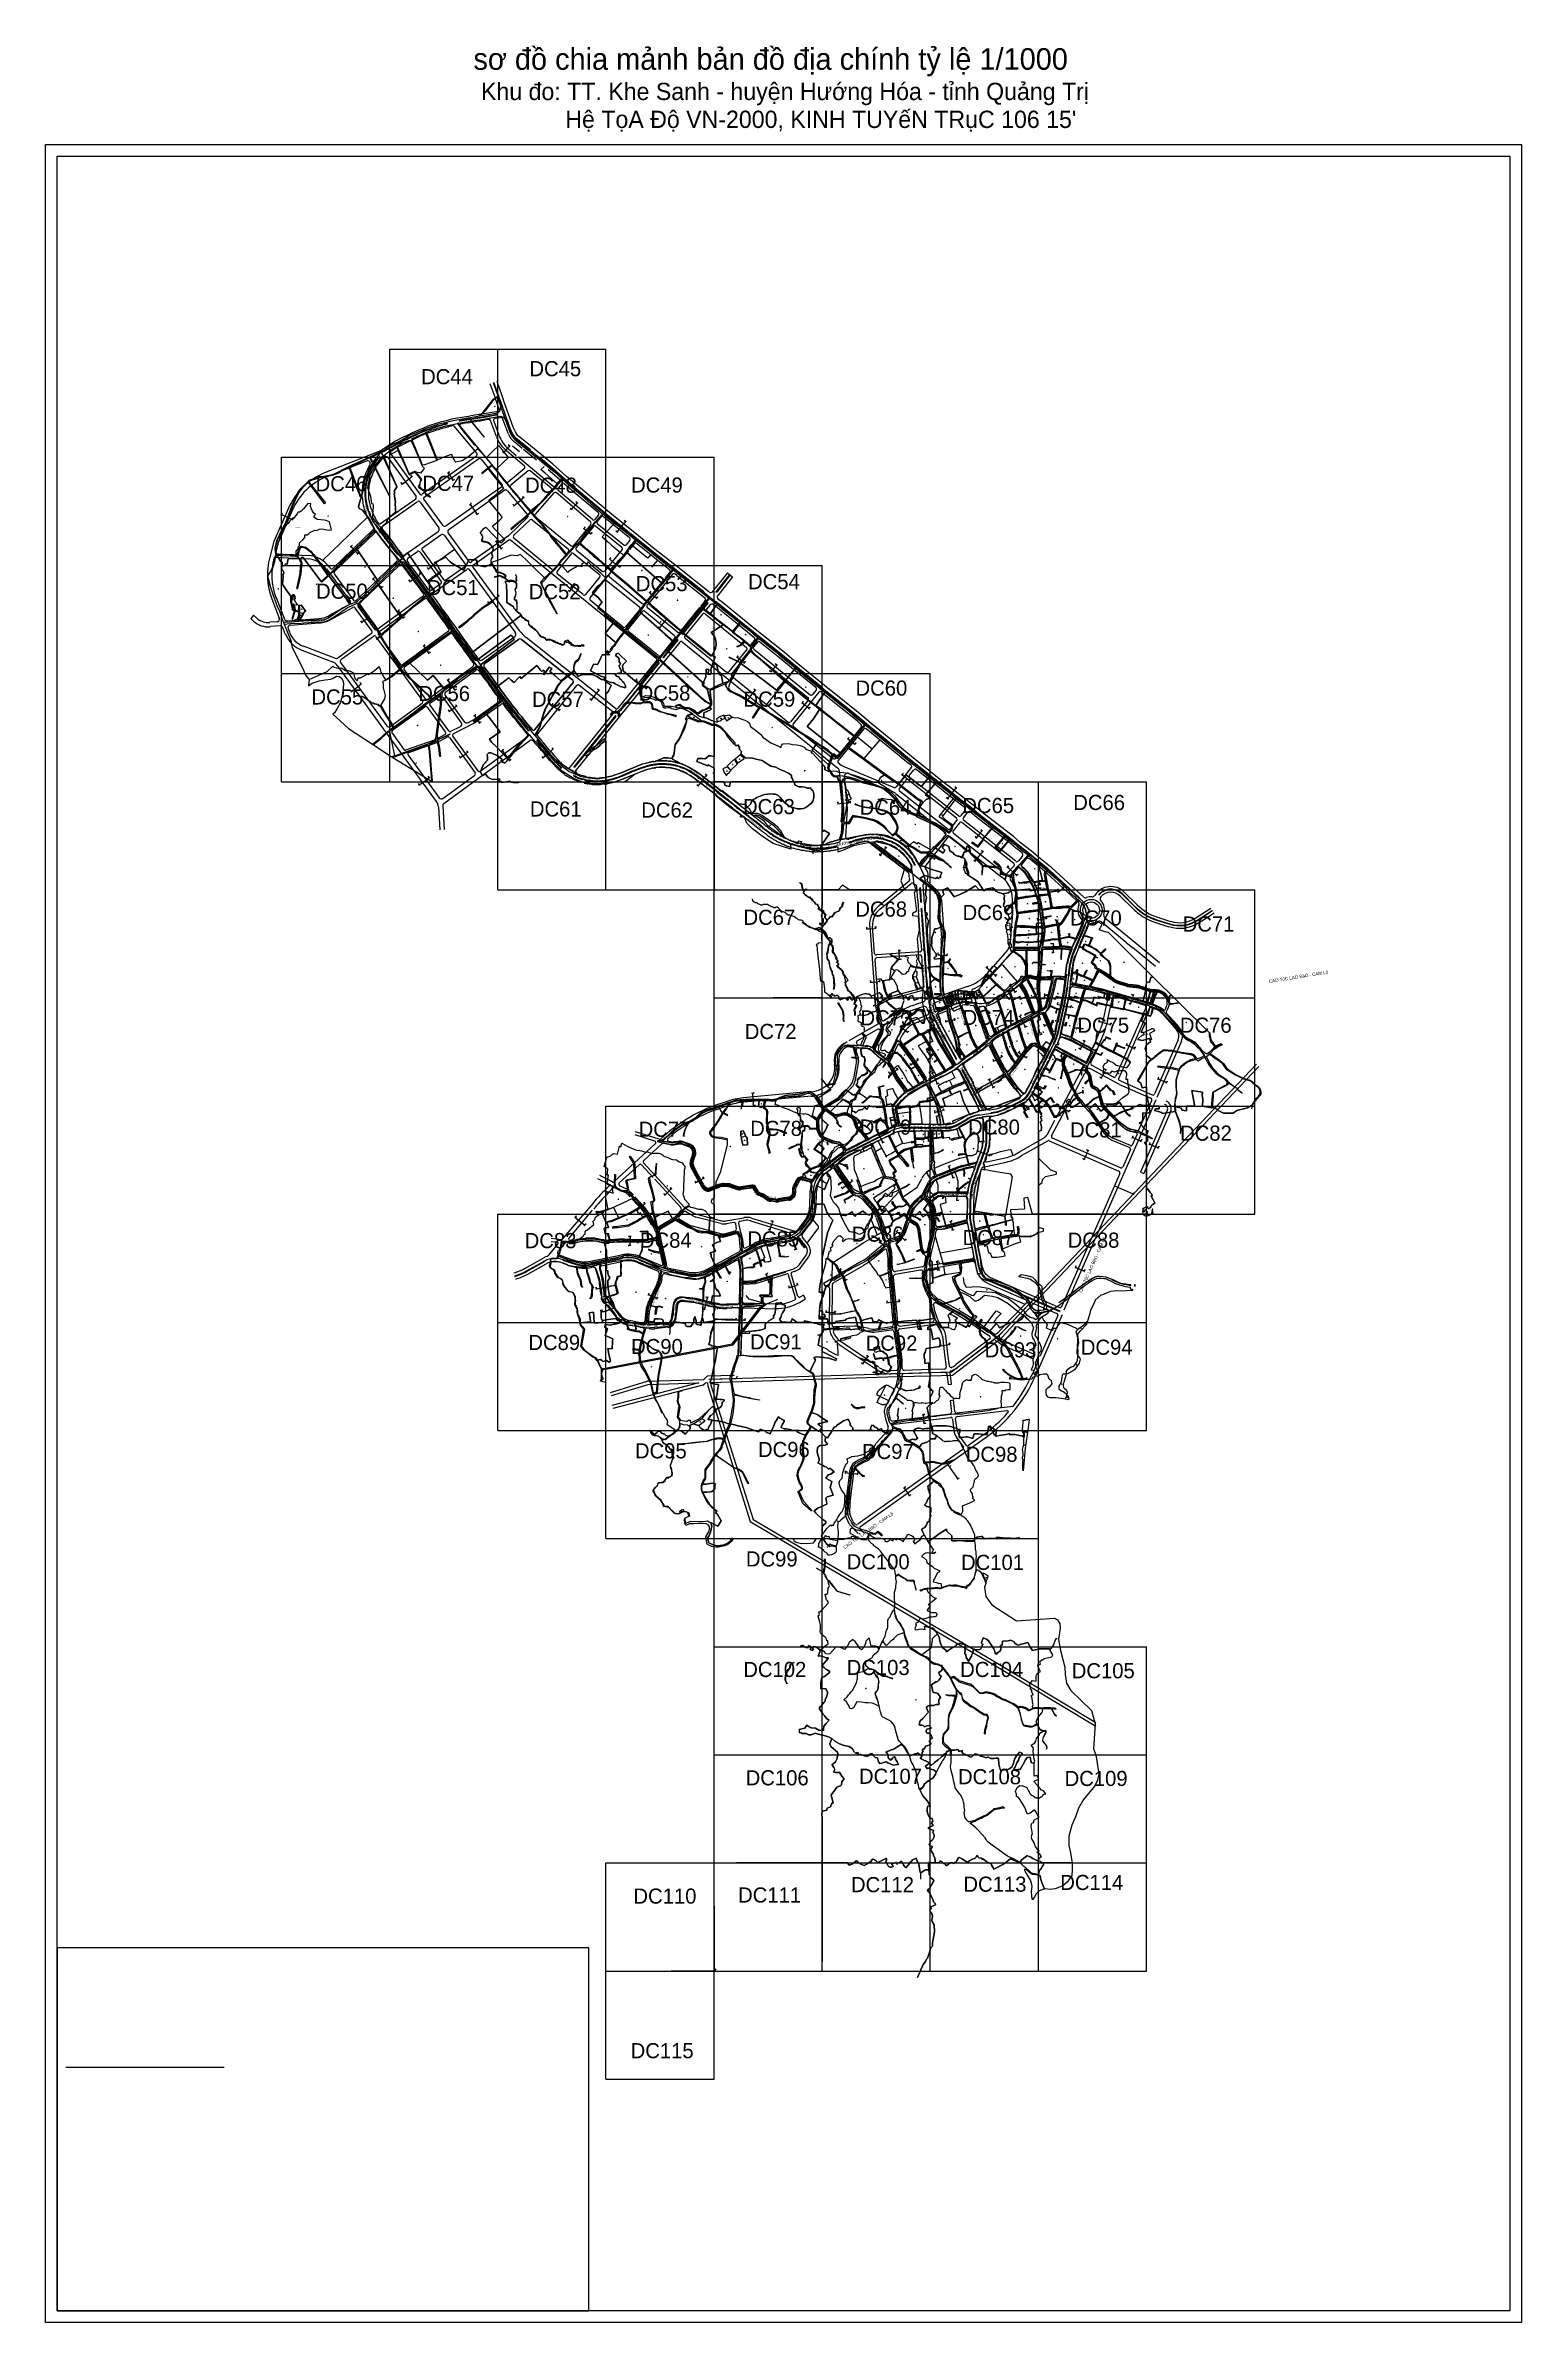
# Model space of a CAD drawing. Extents: x 547408 to 554234, y 1833375 to 1843904.
import ezdxf

# ---------------------------------------------------------------- set-up
doc = ezdxf.new("R2010")
doc.units = 0
for name, color, linetype in [('Level 1', 7, 'Continuous'), ('Level 10', 7, 'Continuous'), ('Level 11', 7, 'Continuous'), ('Level 18', 7, 'Continuous'), ('Level 2', 7, 'Continuous'), ('Level 27', 7, 'Continuous'), ('Level 3', 7, 'Continuous'), ('Level 30', 7, 'Continuous'), ('Level 31', 7, 'Continuous'), ('Level 4', 7, 'Continuous'), ('Level 5', 7, 'Continuous'), ('Level 52', 7, 'Continuous'), ('Level 6', 7, 'Continuous'), ('Level 62', 7, 'Continuous')]:
    doc.layers.add(name, color=color, linetype=linetype)

msp = doc.modelspace()

# ---------------------------------------------------------------- linework, layer by layer
at = {"layer": 'Level 1'}
for p, q in [((552017, 1839734), (552014, 1839721)), ((552101, 1839735), (552093, 1839734)), ((552109, 1839736), (552101, 1839735)), ((552106, 1839729), (552110, 1839730)), ((552155, 1839724), (552155, 1839731)), ((551769, 1839304), (551773, 1839310)), ((551893, 1839196), (551888, 1839190)), ((551897, 1839202), (551893, 1839196)), ((551912, 1839227), (551910, 1839221)), ((551947, 1839266), (551940, 1839259)), ((552014, 1839270), (551997, 1839281)), ((552038, 1839251), (552014, 1839270)), ((552037, 1839246), (552038, 1839251)), ((551716, 1839084), (551715, 1839086)), ((551715, 1839086), (551715, 1839086)), ((551715, 1839086), (551716, 1839086)), ((551716, 1839084), (551715, 1839086)), ((551715, 1839086), (551715, 1839086)), ((551715, 1839086), (551716, 1839086)), ((551716, 1839084), (551716, 1839085)), ((551716, 1839084), (551716, 1839085)), ((551716, 1839084), (551716, 1839085)), ((551716, 1839084), (551716, 1839085)), ((551852, 1839158), (551859, 1839145))]:
    msp.add_line(p, q, dxfattribs=at)
for points in [[(549530, 1842020), (549521, 1842027)], [(549521, 1842027), (549523, 1842024), (549525, 1842026)], [(549526, 1842020), (549532, 1842027)], [(549532, 1842027), (549549, 1842047)], [(549557, 1842050), (549548, 1842058)], [(549548, 1842058), (549552, 1842056), (549550, 1842054)], [(549556, 1842054), (549549, 1842047)], [(549267, 1841926), (549276, 1841933)], [(549268, 1841930), (549273, 1841922)], [(549276, 1841933), (549272, 1841931), (549273, 1841929)], [(549273, 1841922), (549288, 1841901)], [(549059, 1841874), (549052, 1841883)], [(549052, 1841883), (549054, 1841879), (549056, 1841881)], [(549055, 1841875), (549063, 1841881)], [(549063, 1841881), (549097, 1841906)], [(549105, 1841912), (549097, 1841906)], [(549105, 1841908), (549098, 1841917)], [(549098, 1841917), (549101, 1841914), (549099, 1841912)], [(549294, 1841893), (549288, 1841901)], [(549290, 1841893), (549299, 1841899)], [(549299, 1841899), (549297, 1841896), (549295, 1841898)], [(549621, 1841815), (549613, 1841808)], [(549621, 1841811), (549614, 1841819)], [(549614, 1841819), (549617, 1841817), (549615, 1841815)], [(548497, 1841737), (548506, 1841733)], [(548498, 1841733), (548503, 1841743)], [(548503, 1841743), (548500, 1841740), (548502, 1841739)], [(548506, 1841733), (548544, 1841716)], [(548553, 1841712), (548544, 1841716)], [(548550, 1841710), (548554, 1841721)], [(548554, 1841721), (548554, 1841716), (548551, 1841718)], [(549369, 1841781), (549378, 1841787)], [(549370, 1841785), (549375, 1841777)], [(549378, 1841787), (549374, 1841786), (549375, 1841784)], [(549375, 1841777), (549399, 1841743)], [(549405, 1841735), (549399, 1841743)], [(549401, 1841735), (549410, 1841741)], [(549410, 1841741), (549408, 1841738), (549406, 1841740)], [(549577, 1841775), (549570, 1841784)], [(549570, 1841784), (549572, 1841780), (549574, 1841782)], [(549573, 1841776), (549581, 1841782)], [(549581, 1841782), (549613, 1841808)], [(549843, 1841757), (549834, 1841764)], [(549834, 1841764), (549836, 1841761), (549838, 1841763)], [(549839, 1841757), (549845, 1841765)], [(549845, 1841765), (549862, 1841784)], [(549870, 1841787), (549861, 1841795)], [(549861, 1841795), (549865, 1841793), (549863, 1841791)], [(549869, 1841791), (549862, 1841784)], [(549489, 1841610), (549498, 1841616)], [(549490, 1841614), (549496, 1841605)], [(549498, 1841616), (549494, 1841615), (549496, 1841613)], [(549496, 1841605), (549511, 1841584)], [(549896, 1841669), (549903, 1841677)], [(549896, 1841673), (549904, 1841666)], [(549903, 1841677), (549899, 1841675), (549902, 1841673)], [(549904, 1841666), (549924, 1841650)], [(549932, 1841644), (549924, 1841650)], [(549928, 1841643), (549935, 1841652)], [(549935, 1841652), (549933, 1841648), (549931, 1841650)], [(550055, 1841652), (550046, 1841659)], [(550046, 1841659), (550049, 1841656), (550051, 1841658)], [(550051, 1841652), (550057, 1841660)], [(550057, 1841660), (550086, 1841697)], [(550093, 1841701), (550084, 1841708)], [(550084, 1841708), (550088, 1841706), (550086, 1841704)], [(550092, 1841705), (550086, 1841697)], [(548818, 1841585), (548826, 1841593)], [(548819, 1841589), (548826, 1841582)], [(548826, 1841593), (548823, 1841591), (548824, 1841589)], [(548826, 1841582), (548847, 1841560)], [(548854, 1841553), (548847, 1841560)], [(548850, 1841552), (548858, 1841560)], [(548858, 1841560), (548856, 1841557), (548854, 1841559)], [(549185, 1841489), (549205, 1841505)], [(549214, 1841510), (549205, 1841505)], [(549213, 1841507), (549207, 1841516)], [(549207, 1841516), (549210, 1841513), (549208, 1841511)], [(549517, 1841576), (549511, 1841584)], [(549513, 1841576), (549522, 1841583)], [(549522, 1841583), (549519, 1841580), (549518, 1841582)], [(550016, 1841527), (550023, 1841536)], [(550016, 1841531), (550023, 1841525)], [(550023, 1841536), (550019, 1841533), (550021, 1841532)], [(550023, 1841525), (550058, 1841497)], [(550062, 1841490), (550069, 1841498)], [(550069, 1841498), (550067, 1841495), (550065, 1841496)], [(548920, 1841435), (548928, 1841443)], [(548921, 1841439), (548928, 1841432)], [(548928, 1841443), (548925, 1841441), (548926, 1841439)], [(548928, 1841432), (548957, 1841402)], [(548964, 1841395), (548957, 1841402)], [(548960, 1841395), (548968, 1841402)], [(548968, 1841402), (548966, 1841399), (548964, 1841401)], [(549096, 1841424), (549089, 1841433)], [(549089, 1841433), (549091, 1841429), (549093, 1841431)], [(549092, 1841425), (549100, 1841431)], [(549100, 1841431), (549138, 1841458)], [(549146, 1841464), (549138, 1841458)], [(549146, 1841460), (549139, 1841469)], [(549139, 1841469), (549142, 1841467), (549140, 1841465)], [(549180, 1841482), (549174, 1841491)], [(549174, 1841491), (549175, 1841488), (549177, 1841489)], [(549176, 1841483), (549185, 1841489)], [(549837, 1841385), (549853, 1841405)], [(549860, 1841409), (549852, 1841416)], [(549852, 1841416), (549856, 1841415), (549854, 1841413)], [(549860, 1841413), (549853, 1841405)], [(550065, 1841491), (550058, 1841497)], [(549036, 1841288), (549045, 1841294)], [(549037, 1841292), (549043, 1841284)], [(549045, 1841294), (549041, 1841293), (549043, 1841291)], [(549460, 1841324), (549454, 1841333)], [(549454, 1841333), (549455, 1841329), (549457, 1841330)], [(549456, 1841325), (549465, 1841331)], [(549465, 1841331), (549498, 1841355)], [(549506, 1841361), (549498, 1841355)], [(549506, 1841357), (549499, 1841366)], [(549499, 1841366), (549503, 1841363), (549500, 1841362)], [(549835, 1841378), (549826, 1841385)], [(549826, 1841385), (549828, 1841381), (549830, 1841383)], [(549831, 1841378), (549837, 1841385)], [(550200, 1841372), (550207, 1841380)], [(550200, 1841376), (550208, 1841369)], [(550207, 1841380), (550204, 1841378), (550206, 1841376)], [(550208, 1841369), (550228, 1841353)], [(550236, 1841347), (550228, 1841353)], [(550232, 1841346), (550239, 1841355)], [(550239, 1841355), (550238, 1841351), (550235, 1841353)], [(548873, 1841235), (548866, 1841244)], [(548866, 1841244), (548868, 1841240), (548870, 1841242)], [(548869, 1841236), (548877, 1841242)], [(548877, 1841242), (548898, 1841257)], [(548906, 1841263), (548898, 1841257)], [(548906, 1841259), (548899, 1841268)], [(548899, 1841268), (548903, 1841266), (548900, 1841264)], [(549043, 1841284), (549058, 1841263)], [(549064, 1841255), (549058, 1841263)], [(549060, 1841255), (549069, 1841262)], [(549069, 1841262), (549067, 1841258), (549065, 1841260)], [(550250, 1841208), (550241, 1841215)], [(550241, 1841215), (550243, 1841211), (550245, 1841214)], [(550246, 1841208), (550252, 1841216)], [(550252, 1841216), (550278, 1841248)], [(550285, 1841252), (550276, 1841259)], [(550276, 1841259), (550280, 1841257), (550278, 1841255)], [(550284, 1841256), (550278, 1841248)], [(549154, 1841126), (549163, 1841133)], [(549155, 1841130), (549161, 1841122)], [(549163, 1841133), (549159, 1841131), (549160, 1841129)], [(549161, 1841122), (549176, 1841101)], [(549182, 1841093), (549176, 1841101)], [(549178, 1841093), (549187, 1841100)], [(549187, 1841100), (549184, 1841096), (549183, 1841099)], [(550605, 1841073), (550612, 1841082)], [(550605, 1841077), (550613, 1841071)], [(550612, 1841082), (550608, 1841079), (550611, 1841078)], [(549266, 1840968), (549275, 1840975)], [(549266, 1840972), (549272, 1840964)], [(549275, 1840975), (549271, 1840974), (549272, 1840971)], [(550137, 1840967), (550144, 1840975)], [(550144, 1840975), (550141, 1840973), (550143, 1840971)], [(550613, 1841071), (550633, 1841055)], [(550641, 1841048), (550633, 1841055)], [(550637, 1841047), (550644, 1841056)], [(550644, 1841056), (550642, 1841052), (550640, 1841054)], [(550766, 1841007), (550757, 1841014)], [(550757, 1841014), (550760, 1841010), (550762, 1841013)], [(550762, 1841007), (550769, 1841015)], [(550769, 1841015), (550785, 1841034)], [(550792, 1841038), (550783, 1841045)], [(550783, 1841045), (550787, 1841044), (550785, 1841042)], [(550791, 1841042), (550785, 1841034)], [(548824, 1840915), (548818, 1840924)], [(548818, 1840924), (548819, 1840920), (548821, 1840922)], [(548820, 1840916), (548829, 1840922)], [(548829, 1840922), (548862, 1840947)], [(548870, 1840953), (548862, 1840947)], [(548870, 1840949), (548863, 1840958)], [(548863, 1840958), (548867, 1840955), (548864, 1840954)], [(549272, 1840964), (549297, 1840931)], [(549303, 1840923), (549297, 1840931)], [(549299, 1840923), (549308, 1840929)], [(549308, 1840929), (549305, 1840926), (549304, 1840928)], [(549934, 1840877), (549926, 1840884)], [(549926, 1840884), (549928, 1840880), (549930, 1840882)], [(549931, 1840876), (549937, 1840884)], [(549937, 1840884), (549963, 1840917)], [(549970, 1840921), (549961, 1840928)], [(549961, 1840928), (549965, 1840926), (549963, 1840924)], [(549969, 1840925), (549963, 1840917)], [(550137, 1840971), (550145, 1840964)], [(550145, 1840964), (550181, 1840935)], [(550189, 1840929), (550181, 1840935)], [(550185, 1840928), (550192, 1840937)], [(550192, 1840937), (550191, 1840933), (550189, 1840935)], [(550657, 1840877), (550649, 1840884)], [(550649, 1840884), (550651, 1840880), (550653, 1840882)], [(550653, 1840877), (550660, 1840885)], [(550660, 1840885), (550686, 1840917)], [(550693, 1840921), (550684, 1840928)], [(550684, 1840928), (550688, 1840926), (550686, 1840924)], [(550692, 1840925), (550686, 1840917)], [(550906, 1840862), (550913, 1840871)], [(550913, 1840871), (550909, 1840868), (550911, 1840867)], [(549278, 1840823), (549272, 1840832)], [(549272, 1840832), (549273, 1840828), (549275, 1840829)], [(549274, 1840824), (549283, 1840829)], [(549283, 1840829), (549303, 1840845)], [(549312, 1840851), (549303, 1840845)], [(549311, 1840847), (549305, 1840856)], [(549305, 1840856), (549308, 1840853), (549306, 1840851)], [(549389, 1840804), (549398, 1840810)], [(549390, 1840808), (549396, 1840799)], [(549398, 1840810), (549394, 1840809), (549396, 1840807)], [(549396, 1840799), (549410, 1840778)], [(549416, 1840770), (549410, 1840778)], [(549412, 1840770), (549421, 1840777)], [(549421, 1840777), (549419, 1840774), (549417, 1840776)], [(549749, 1840853), (549756, 1840861)], [(549749, 1840857), (549757, 1840850)], [(549756, 1840861), (549753, 1840859), (549755, 1840857)], [(549757, 1840850), (549777, 1840834)], [(549785, 1840828), (549777, 1840834)], [(549781, 1840827), (549788, 1840835)], [(549788, 1840835), (549786, 1840832), (549784, 1840833)], [(550906, 1840866), (550914, 1840860)], [(550914, 1840860), (550934, 1840844)], [(550941, 1840837), (550934, 1840844)], [(550938, 1840836), (550945, 1840845)], [(550945, 1840845), (550943, 1840841), (550941, 1840843)], [(549758, 1840649), (549751, 1840657)], [(549751, 1840657), (549754, 1840655), (549752, 1840653)], [(551117, 1840696), (551124, 1840705)], [(551117, 1840700), (551125, 1840694)], [(551124, 1840705), (551121, 1840702), (551123, 1840701)], [(551125, 1840694), (551145, 1840678)], [(551153, 1840671), (551145, 1840678)], [(551149, 1840671), (551156, 1840679)], [(551156, 1840679), (551154, 1840675), (551152, 1840677)], [(549329, 1840609), (549323, 1840618)], [(549323, 1840618), (549324, 1840614), (549326, 1840616)], [(549326, 1840610), (549334, 1840616)], [(549334, 1840616), (549354, 1840631)], [(549363, 1840637), (549354, 1840631)], [(549362, 1840633), (549356, 1840642)], [(549356, 1840642), (549359, 1840640), (549357, 1840638)], [(549517, 1840643), (549526, 1840649)], [(549518, 1840646), (549524, 1840638)], [(549526, 1840649), (549522, 1840648), (549524, 1840645)], [(549524, 1840638), (549549, 1840605)], [(549555, 1840597), (549549, 1840605)], [(549551, 1840597), (549560, 1840604)], [(549560, 1840604), (549557, 1840600), (549556, 1840603)], [(549711, 1840609), (549704, 1840617)], [(549704, 1840617), (549705, 1840613), (549708, 1840615)], [(549707, 1840609), (549715, 1840616)], [(549715, 1840616), (549750, 1840646)], [(549758, 1840653), (549750, 1840646)], [(549139, 1840483), (549133, 1840492)], [(549133, 1840492), (549134, 1840488), (549136, 1840490)], [(549135, 1840484), (549144, 1840490)], [(549144, 1840490), (549177, 1840514)], [(549185, 1840520), (549177, 1840514)], [(549185, 1840516), (549178, 1840525)], [(549178, 1840525), (549181, 1840523), (549179, 1840521)], [(550429, 1840479), (550420, 1840486)], [(550420, 1840486), (550423, 1840482), (550425, 1840485)], [(550425, 1840479), (550432, 1840487)], [(550432, 1840487), (550460, 1840524)], [(550467, 1840528), (550458, 1840535)], [(550458, 1840535), (550462, 1840533), (550460, 1840531)], [(550466, 1840532), (550460, 1840524)], [(551368, 1840529), (551375, 1840538)], [(551368, 1840533), (551376, 1840527)], [(551375, 1840538), (551372, 1840536), (551374, 1840534)], [(551376, 1840527), (551396, 1840511)], [(551404, 1840505), (551396, 1840511)], [(551400, 1840504), (551407, 1840512)], [(551407, 1840512), (551405, 1840509), (551403, 1840510)], [(551586, 1840428), (551615, 1840465)], [(551622, 1840469), (551613, 1840476)], [(551613, 1840476), (551617, 1840475), (551615, 1840472)], [(551621, 1840473), (551615, 1840465)], [(551072, 1840398), (551082, 1840399)], [(551074, 1840396), (551073, 1840407)], [(551073, 1840407), (551073, 1840403), (551075, 1840403)], [(551082, 1840399), (551123, 1840403)], [(551133, 1840404), (551123, 1840403)], [(551130, 1840412), (551131, 1840408), (551128, 1840408)], [(551131, 1840401), (551130, 1840412)], [(551584, 1840420), (551575, 1840427)], [(551575, 1840427), (551577, 1840424), (551579, 1840426)], [(551580, 1840420), (551586, 1840428)], [(551716, 1840239), (551707, 1840246)], [(551707, 1840246), (551710, 1840242), (551712, 1840244)], [(551712, 1840238), (551719, 1840246)], [(551719, 1840246), (551734, 1840267)], [(551742, 1840271), (551733, 1840278)], [(551733, 1840278), (551737, 1840276), (551735, 1840274)], [(551741, 1840275), (551734, 1840267)], [(551272, 1840158), (551263, 1840165)], [(551263, 1840165), (551266, 1840161), (551267, 1840164)], [(551268, 1840158), (551274, 1840166)], [(551274, 1840166), (551291, 1840189)], [(551298, 1840193), (551289, 1840199)], [(551289, 1840199), (551293, 1840198), (551292, 1840196)], [(551297, 1840197), (551291, 1840189)], [(551485, 1840166), (551492, 1840175)], [(551485, 1840170), (551493, 1840164)], [(551492, 1840175), (551489, 1840173), (551491, 1840171)], [(551493, 1840164), (551513, 1840148)], [(551521, 1840141), (551513, 1840148)], [(551517, 1840141), (551524, 1840149)], [(551524, 1840149), (551523, 1840146), (551520, 1840147)], [(551709, 1840131), (551701, 1840138)], [(551701, 1840138), (551703, 1840135), (551705, 1840137)], [(551705, 1840131), (551712, 1840139)], [(551712, 1840139), (551738, 1840171)], [(551745, 1840176), (551736, 1840182)], [(551736, 1840182), (551740, 1840181), (551738, 1840179)], [(551744, 1840179), (551738, 1840171)], [(551855, 1840102), (551862, 1840111)], [(551855, 1840106), (551863, 1840100)], [(551862, 1840111), (551859, 1840108), (551861, 1840107)], [(551863, 1840100), (551893, 1840072)], [(551901, 1840065), (551893, 1840072)], [(551897, 1840065), (551904, 1840073)], [(551904, 1840073), (551903, 1840069), (551901, 1840071)], [(551204, 1839819), (551215, 1839819)], [(551206, 1839827), (551205, 1839823), (551208, 1839823)], [(551207, 1839816), (551206, 1839827)], [(551215, 1839819), (551240, 1839821)], [(551250, 1839822), (551240, 1839821)], [(551247, 1839830), (551249, 1839826), (551246, 1839826)], [(551248, 1839819), (551247, 1839830)], [(551994, 1839860), (552004, 1839862)], [(551997, 1839858), (551995, 1839869)], [(551995, 1839869), (551995, 1839865), (551998, 1839865)], [(552004, 1839862), (552030, 1839866)], [(552040, 1839868), (552030, 1839866)], [(552036, 1839875), (552038, 1839871), (552035, 1839871)], [(552037, 1839864), (552036, 1839875)], [(552158, 1839701), (552225, 1839859)], [(551351, 1839719), (551362, 1839720)], [(551354, 1839722), (551355, 1839712)], [(551355, 1839712), (551356, 1839686)], [(551362, 1839720), (551358, 1839721), (551358, 1839718)], [(551537, 1839708), (551535, 1839704), (551538, 1839704)], [(551536, 1839697), (551537, 1839708)], [(552014, 1839721), (552016, 1839723), (552020, 1839725), (552037, 1839727), (552046, 1839727), (552052, 1839727), (552064, 1839727), (552084, 1839727), (552091, 1839728), (552098, 1839729), (552106, 1839729)], [(552093, 1839734), (552066, 1839733), (552038, 1839733), (552022, 1839733), (552017, 1839734)], [(552060, 1839751), (552064, 1839752), (552064, 1839749)], [(552071, 1839751), (552060, 1839751)], [(552062, 1839710), (552066, 1839709), (552066, 1839712)], [(552073, 1839710), (552062, 1839710)], [(552068, 1839753), (552069, 1839743)], [(552070, 1839718), (552069, 1839743)], [(552070, 1839708), (552070, 1839718)], [(552155, 1839731), (552124, 1839735), (552124, 1839737), (552116, 1839736), (552109, 1839736)], [(552110, 1839730), (552118, 1839729), (552124, 1839729), (552138, 1839727), (552155, 1839724)], [(551354, 1839679), (551365, 1839679)], [(551357, 1839676), (551356, 1839686)], [(551365, 1839679), (551361, 1839678), (551361, 1839681)], [(551534, 1839700), (551544, 1839699)], [(551544, 1839699), (551569, 1839697)], [(551579, 1839696), (551569, 1839697)], [(551578, 1839704), (551578, 1839700), (551576, 1839701)], [(551577, 1839693), (551578, 1839704)], [(551758, 1839638), (551765, 1839646)], [(551758, 1839642), (551766, 1839635)], [(551765, 1839646), (551762, 1839644), (551764, 1839642)], [(551766, 1839635), (551797, 1839607)], [(551804, 1839601), (551797, 1839607)], [(551800, 1839600), (551808, 1839608)], [(551808, 1839608), (551806, 1839605), (551804, 1839607)], [(552135, 1839554), (552146, 1839657)], [(551222, 1839573), (551232, 1839573)], [(551224, 1839581), (551223, 1839577), (551226, 1839577)], [(551225, 1839570), (551224, 1839581)], [(551232, 1839573), (551258, 1839575)], [(551268, 1839576), (551258, 1839575)], [(551265, 1839584), (551266, 1839580), (551263, 1839580)], [(551266, 1839573), (551265, 1839584)], [(551864, 1839558), (551872, 1839565)], [(551865, 1839561), (551871, 1839554)], [(551872, 1839565), (551869, 1839563), (551870, 1839561)], [(551871, 1839554), (551887, 1839534)], [(551894, 1839526), (551887, 1839534)], [(551890, 1839526), (551898, 1839533)], [(551898, 1839533), (551896, 1839530), (551894, 1839532)], [(552429, 1839479), (552436, 1839507)], [(552441, 1839513), (552430, 1839516)], [(552430, 1839516), (552434, 1839516), (552434, 1839513)], [(552439, 1839516), (552436, 1839507)], [(551574, 1839387), (551571, 1839398)], [(551571, 1839398), (551571, 1839394), (551574, 1839395)], [(551580, 1839392), (551606, 1839397)], [(551616, 1839399), (551606, 1839397)], [(551612, 1839406), (551613, 1839402), (551611, 1839402)], [(551614, 1839395), (551612, 1839406)], [(551773, 1839310), (551768, 1839319), (551763, 1839334), (551762, 1839340), (551758, 1839346), (551753, 1839362), (551751, 1839367), (551748, 1839377), (551745, 1839386), (551741, 1839396), (551737, 1839406), (551729, 1839424), (551729, 1839425), (551729, 1839425), (551728, 1839425), (551710, 1839481), (551704, 1839476)], [(551704, 1839476), (551706, 1839472), (551707, 1839466), (551707, 1839465), (551707, 1839464), (551710, 1839461), (551713, 1839452), (551719, 1839438), (551729, 1839413), (551732, 1839406), (551736, 1839394), (551737, 1839389), (551742, 1839377), (551743, 1839374), (551745, 1839370), (551750, 1839356), (551755, 1839341), (551758, 1839334), (551763, 1839319), (551769, 1839304)], [(551911, 1839415), (551921, 1839420)], [(551913, 1839419), (551917, 1839410)], [(551921, 1839420), (551917, 1839420), (551918, 1839417)], [(551917, 1839410), (551936, 1839373)], [(552068, 1839383), (552064, 1839393)], [(552064, 1839393), (552066, 1839390), (552064, 1839389)], [(552086, 1839472), (552096, 1839469)], [(552088, 1839468), (552090, 1839479)], [(552090, 1839479), (552088, 1839475), (552091, 1839475)], [(552091, 1839342), (552122, 1839478)], [(552096, 1839469), (552141, 1839459)], [(552151, 1839457), (552141, 1839459)], [(552148, 1839454), (552151, 1839465)], [(552151, 1839465), (552151, 1839461), (552148, 1839462)], [(552277, 1839392), (552287, 1839389)], [(552279, 1839388), (552282, 1839399)], [(552282, 1839399), (552280, 1839396), (552282, 1839395)], [(552419, 1839474), (552422, 1839472), (552423, 1839475)], [(552429, 1839471), (552419, 1839474)], [(552426, 1839470), (552429, 1839479)], [(551360, 1839364), (551367, 1839373)], [(551360, 1839368), (551368, 1839362)], [(551367, 1839373), (551364, 1839371), (551366, 1839369)], [(551368, 1839362), (551388, 1839346)], [(551396, 1839340), (551388, 1839346)], [(551392, 1839339), (551399, 1839347)], [(551399, 1839347), (551397, 1839344), (551395, 1839345)], [(551570, 1839390), (551580, 1839392)], [(551941, 1839364), (551936, 1839373)], [(551937, 1839365), (551947, 1839370)], [(551947, 1839370), (551944, 1839367), (551943, 1839370)], [(551997, 1839281), (551991, 1839284), (551989, 1839285), (551977, 1839289), (551968, 1839284), (551955, 1839275), (551955, 1839274), (551947, 1839266)], [(551959, 1839065), (552066, 1839278), (552077, 1839302)], [(552029, 1839368), (552025, 1839379)], [(552025, 1839379), (552026, 1839375), (552028, 1839376)], [(552026, 1839370), (552035, 1839374)], [(552035, 1839374), (552059, 1839383)], [(552069, 1839387), (552059, 1839383)], [(552198, 1839271), (552210, 1839293)], [(552217, 1839298), (552207, 1839304)], [(552207, 1839304), (552211, 1839303), (552209, 1839300)], [(552215, 1839302), (552210, 1839293)], [(552287, 1839389), (552327, 1839379)], [(552337, 1839377), (552327, 1839379)], [(552334, 1839374), (552337, 1839385)], [(552337, 1839385), (552337, 1839381), (552334, 1839382)], [(552406, 1839280), (552411, 1839290)], [(552411, 1839290), (552408, 1839287), (552410, 1839286)], [(551412, 1839188), (551406, 1839197)], [(551406, 1839197), (551407, 1839193), (551409, 1839195)], [(551408, 1839189), (551416, 1839195)], [(551416, 1839195), (551438, 1839209)], [(551446, 1839215), (551438, 1839209)], [(551446, 1839211), (551439, 1839220)], [(551439, 1839220), (551443, 1839218), (551440, 1839216)], [(551795, 1839205), (551790, 1839215)], [(551790, 1839215), (551790, 1839211), (551793, 1839212)], [(551791, 1839207), (551800, 1839211)], [(551800, 1839211), (551825, 1839225)], [(551834, 1839229), (551825, 1839225)], [(551833, 1839226), (551828, 1839235)], [(551828, 1839235), (551831, 1839233), (551828, 1839231)], [(551888, 1839190), (551883, 1839183), (551881, 1839181), (551874, 1839172), (551866, 1839164), (551860, 1839158), (551852, 1839158)], [(551859, 1839145), (551859, 1839146), (551870, 1839155), (551876, 1839162), (551886, 1839174), (551893, 1839184), (551902, 1839194), (551905, 1839199), (551917, 1839216), (551928, 1839232), (551933, 1839239), (551938, 1839245), (551950, 1839258), (551962, 1839271), (551970, 1839277), (551972, 1839277), (551975, 1839280), (551978, 1839281), (551980, 1839280), (551983, 1839280), (551987, 1839278), (551995, 1839275), (552005, 1839268), (552011, 1839264), (552020, 1839258), (552037, 1839246)], [(551910, 1839221), (551897, 1839202), (551897, 1839202)], [(551907, 1839245), (551914, 1839254)], [(551907, 1839249), (551915, 1839243)], [(551914, 1839254), (551911, 1839251), (551913, 1839250)], [(551940, 1839259), (551920, 1839235), (551912, 1839227)], [(551915, 1839243), (551936, 1839228)], [(551944, 1839222), (551936, 1839228)], [(551941, 1839221), (551947, 1839230)], [(551947, 1839230), (551946, 1839226), (551943, 1839228)], [(552197, 1839262), (552187, 1839268)], [(552187, 1839268), (552190, 1839265), (552192, 1839267)], [(552193, 1839262), (552198, 1839271)], [(552405, 1839284), (552414, 1839280)], [(552414, 1839280), (552438, 1839269)], [(552447, 1839265), (552438, 1839269)], [(552444, 1839264), (552448, 1839274)], [(552448, 1839274), (552448, 1839270), (552445, 1839271)], [(551312, 1839148), (551308, 1839158)], [(551308, 1839158), (551308, 1839154), (551311, 1839156)], [(551309, 1839150), (551318, 1839154)], [(551318, 1839154), (551341, 1839165)], [(551351, 1839169), (551341, 1839165)], [(551350, 1839165), (551345, 1839175)], [(551345, 1839175), (551348, 1839172), (551345, 1839171)], [(551505, 1839152), (551515, 1839157)], [(551506, 1839156), (551511, 1839147)], [(551515, 1839157), (551511, 1839156), (551512, 1839154)], [(551511, 1839147), (551529, 1839110)], [(551534, 1839101), (551529, 1839110)], [(551530, 1839102), (551540, 1839106)], [(551540, 1839106), (551537, 1839104), (551535, 1839106)], [(551768, 1839121), (551778, 1839126)], [(551770, 1839125), (551775, 1839116)], [(551778, 1839126), (551774, 1839125), (551775, 1839123)], [(551775, 1839116), (551787, 1839093)], [(551792, 1839084), (551787, 1839093)], [(551788, 1839085), (551798, 1839091)], [(551798, 1839091), (551795, 1839088), (551794, 1839090)], [(552294, 1839128), (552284, 1839134)], [(552284, 1839134), (552287, 1839131), (552288, 1839133)], [(552290, 1839128), (552295, 1839137)], [(552295, 1839137), (552308, 1839161)], [(552314, 1839167), (552304, 1839172)], [(552304, 1839172), (552308, 1839171), (552307, 1839169)], [(552313, 1839170), (552308, 1839161)], [(552550, 1839127), (552560, 1839123)], [(552552, 1839123), (552556, 1839133)], [(552556, 1839133), (552553, 1839130), (552556, 1839129)], [(552560, 1839123), (552586, 1839112)], [(552595, 1839108), (552586, 1839112)], [(552591, 1839106), (552596, 1839116)], [(552596, 1839116), (552595, 1839112), (552593, 1839113)], [(550673, 1839060), (550685, 1839061)], [(550676, 1839062), (550677, 1839052)], [(550677, 1839052), (550681, 1839011)], [(550679, 1839003), (550690, 1839004)], [(550685, 1839061), (550680, 1839061), (550681, 1839059)], [(550682, 1839001), (550681, 1839011)], [(550690, 1839004), (550686, 1839003), (550686, 1839006)], [(551521, 1838979), (551520, 1838975), (551523, 1838976)], [(551520, 1838971), (551530, 1838973)], [(551523, 1838968), (551521, 1838979)], [(551530, 1838973), (551555, 1838979)], [(551565, 1838981), (551555, 1838979)], [(551563, 1838978), (551560, 1838988)], [(551560, 1838988), (551562, 1838985), (551560, 1838984)], [(551724, 1838958), (551799, 1838971)], [(551840, 1838984), (551913, 1839020)], [(552089, 1839002), (552098, 1838997)], [(552090, 1838998), (552095, 1839008)], [(552095, 1839008), (552092, 1839005), (552094, 1839004)], [(552098, 1838997), (552134, 1838978)], [(552143, 1838973), (552134, 1838978)], [(552139, 1838972), (552145, 1838981)], [(552145, 1838981), (552144, 1838977), (552141, 1838979)], [(551130, 1838791), (551318, 1838885)], [(551250, 1838885), (551260, 1838890)], [(551252, 1838889), (551256, 1838880)], [(551260, 1838890), (551256, 1838890), (551257, 1838887)], [(551256, 1838880), (551277, 1838838)], [(551387, 1838901), (551573, 1838900)], [(551432, 1838812), (551424, 1838901)], [(551628, 1838914), (551670, 1838939)], [(551011, 1838705), (551092, 1838767)], [(551281, 1838829), (551277, 1838838)], [(551277, 1838830), (551287, 1838835)], [(551287, 1838835), (551284, 1838832), (551283, 1838835)], [(551429, 1838849), (551453, 1838848)], [(551467, 1838850), (551508, 1838860)], [(551715, 1838793), (551725, 1838790)], [(551716, 1838789), (551720, 1838800)], [(551720, 1838800), (551718, 1838796), (551720, 1838795)], [(551725, 1838790), (551768, 1838774)], [(551778, 1838770), (551768, 1838774)], [(551774, 1838768), (551778, 1838779)], [(551778, 1838779), (551778, 1838775), (551775, 1838776)], [(552212, 1838752), (552216, 1838761)], [(552216, 1838761), (552227, 1838787)], [(552233, 1838793), (552223, 1838797)], [(552223, 1838797), (552227, 1838797), (552226, 1838794)], [(552231, 1838796), (552227, 1838787)], [(552432, 1838856), (552442, 1838852)], [(552433, 1838852), (552438, 1838863)], [(552438, 1838863), (552435, 1838859), (552438, 1838858)], [(552442, 1838852), (552467, 1838841)], [(552477, 1838837), (552467, 1838841)], [(552473, 1838835), (552478, 1838845)], [(552478, 1838845), (552477, 1838841), (552475, 1838842)], [(552511, 1838825), (552521, 1838821)], [(552513, 1838821), (552517, 1838832)], [(552517, 1838832), (552514, 1838828), (552517, 1838827)], [(552521, 1838821), (552547, 1838810)], [(552556, 1838806), (552547, 1838810)], [(552552, 1838804), (552557, 1838814)], [(552557, 1838814), (552556, 1838810), (552554, 1838811)], [(550422, 1838650), (550445, 1838662)], [(550454, 1838667), (550445, 1838662)], [(550453, 1838663), (550448, 1838673)], [(550448, 1838673), (550451, 1838670), (550448, 1838669)], [(551142, 1838651), (551135, 1838660)], [(551135, 1838660), (551139, 1838657), (551136, 1838656)], [(551582, 1838721), (551592, 1838725)], [(551584, 1838724), (551587, 1838715)], [(551587, 1838715), (551602, 1838676)], [(551592, 1838725), (551588, 1838724), (551589, 1838722)], [(551606, 1838667), (551602, 1838676)], [(551602, 1838668), (551612, 1838672)], [(551612, 1838672), (551609, 1838669), (551608, 1838672)], [(552216, 1838753), (552205, 1838757)], [(552205, 1838757), (552209, 1838755), (552210, 1838757)], [(550182, 1838548), (550175, 1838556)], [(550175, 1838556), (550178, 1838554), (550176, 1838552)], [(550182, 1838552), (550175, 1838545)], [(550275, 1838587), (550267, 1838596)], [(550267, 1838596), (550269, 1838592), (550271, 1838594)], [(550271, 1838588), (550278, 1838595)], [(550278, 1838595), (550297, 1838612)], [(550305, 1838615), (550297, 1838623)], [(550297, 1838623), (550301, 1838621), (550299, 1838619)], [(550305, 1838619), (550297, 1838612)], [(550417, 1838644), (550412, 1838653)], [(550412, 1838653), (550413, 1838649), (550415, 1838651)], [(550413, 1838645), (550422, 1838650)], [(550957, 1838533), (550959, 1838605)], [(551096, 1838618), (551089, 1838627)], [(551089, 1838627), (551091, 1838623), (551093, 1838625)], [(551092, 1838619), (551100, 1838625)], [(551100, 1838625), (551134, 1838649)], [(551142, 1838655), (551134, 1838649)], [(551619, 1838621), (551630, 1838621)], [(551619, 1838565), (551630, 1838565)], [(551622, 1838624), (551622, 1838613)], [(551622, 1838613), (551622, 1838572)], [(551622, 1838562), (551622, 1838572)], [(551630, 1838621), (551626, 1838622), (551626, 1838619)], [(551630, 1838565), (551626, 1838563), (551626, 1838566)], [(552350, 1838632), (552359, 1838628)], [(552351, 1838628), (552356, 1838638)], [(552356, 1838638), (552353, 1838635), (552356, 1838634)], [(552359, 1838628), (552433, 1838596)], [(552442, 1838592), (552433, 1838596)], [(552439, 1838590), (552443, 1838600)], [(552443, 1838600), (552443, 1838596), (552440, 1838597)], [(549856, 1838483), (549864, 1838492)], [(549856, 1838487), (549864, 1838480)], [(549864, 1838492), (549860, 1838489), (549862, 1838487)], [(549864, 1838480), (549896, 1838454)], [(549903, 1838447), (549896, 1838454)], [(549899, 1838446), (549907, 1838455)], [(549907, 1838455), (549905, 1838451), (549903, 1838453)], [(550150, 1838519), (550143, 1838527)], [(550143, 1838527), (550144, 1838523), (550147, 1838525)], [(550146, 1838519), (550154, 1838526)], [(550154, 1838526), (550175, 1838545)], [(550761, 1838435), (550768, 1838459)], [(550774, 1838466), (550763, 1838469)], [(550763, 1838469), (550767, 1838469), (550766, 1838466)], [(550771, 1838469), (550768, 1838459)], [(550905, 1838427), (550933, 1838464)], [(551486, 1838494), (551496, 1838494)], [(551488, 1838503), (551487, 1838499), (551490, 1838499)], [(551488, 1838491), (551488, 1838503)], [(551496, 1838494), (551537, 1838494)], [(551547, 1838494), (551537, 1838494)], [(551545, 1838502), (551546, 1838498), (551543, 1838498)], [(551544, 1838491), (551545, 1838502)], [(551590, 1838466), (551601, 1838469)], [(551592, 1838469), (551595, 1838460)], [(551595, 1838460), (551601, 1838435)], [(551601, 1838469), (551596, 1838469), (551597, 1838466)], [(550103, 1838356), (550107, 1838355), (550107, 1838358)], [(550115, 1838356), (550103, 1838356)], [(550104, 1838397), (550108, 1838398), (550108, 1838395)], [(550116, 1838397), (550104, 1838397)], [(550113, 1838399), (550112, 1838389)], [(550112, 1838364), (550112, 1838389)], [(550112, 1838354), (550112, 1838364)], [(550474, 1838232), (550692, 1838352)], [(550762, 1838427), (550751, 1838430)], [(550751, 1838430), (550755, 1838428), (550755, 1838430)], [(550751, 1838373), (550846, 1838389)], [(550758, 1838425), (550761, 1838435)], [(551342, 1838419), (551350, 1838427)], [(551342, 1838423), (551349, 1838416)], [(551350, 1838427), (551346, 1838425), (551348, 1838423)], [(551349, 1838416), (551377, 1838385)], [(551384, 1838378), (551377, 1838385)], [(551380, 1838378), (551388, 1838385)], [(551388, 1838385), (551386, 1838381), (551384, 1838384)], [(551600, 1838427), (551611, 1838430)], [(551604, 1838425), (551601, 1838435)], [(551611, 1838430), (551607, 1838427), (551607, 1838430)], [(549631, 1838236), (549717, 1838283)], [(549802, 1838289), (549848, 1838273)], [(549931, 1838268), (550076, 1838297)], [(550155, 1838289), (550249, 1838249)], [(550296, 1838234), (550380, 1838217)], [(551078, 1838242), (551087, 1838248)], [(551079, 1838246), (551084, 1838237)], [(551087, 1838248), (551083, 1838247), (551085, 1838244)], [(551084, 1838237), (551105, 1838202)], [(551527, 1838282), (551538, 1838283)], [(551529, 1838284), (551531, 1838274)], [(551531, 1838274), (551534, 1838249)], [(551532, 1838241), (551543, 1838243)], [(551538, 1838283), (551534, 1838284), (551534, 1838281)], [(551535, 1838239), (551534, 1838249)], [(551543, 1838243), (551539, 1838241), (551539, 1838244)], [(552170, 1838255), (552179, 1838251)], [(552171, 1838251), (552175, 1838261)], [(552175, 1838261), (552173, 1838258), (552175, 1838257)], [(552179, 1838251), (552205, 1838240)], [(552214, 1838236), (552205, 1838240)], [(552211, 1838234), (552215, 1838244)], [(552215, 1838244), (552215, 1838240), (552212, 1838241)], [(549953, 1838155), (549963, 1838156)], [(549956, 1838152), (549954, 1838163)], [(549954, 1838163), (549954, 1838159), (549956, 1838160)], [(549963, 1838156), (550004, 1838161)], [(550014, 1838163), (550004, 1838161)], [(550010, 1838170), (550012, 1838167), (550009, 1838166)], [(550012, 1838159), (550010, 1838170)], [(550194, 1838129), (550203, 1838125)], [(550195, 1838125), (550200, 1838135)], [(550200, 1838135), (550197, 1838132), (550200, 1838131)], [(550738, 1838223), (550749, 1838226)], [(550740, 1838226), (550743, 1838216)], [(550743, 1838216), (550751, 1838192)], [(550749, 1838226), (550744, 1838226), (550745, 1838223)], [(550750, 1838184), (550761, 1838187)], [(550754, 1838182), (550751, 1838192)], [(550761, 1838187), (550757, 1838185), (550756, 1838187)], [(550848, 1838158), (550845, 1838169)], [(550845, 1838169), (550845, 1838165), (550848, 1838165)], [(550845, 1838160), (550855, 1838163)], [(550855, 1838163), (550879, 1838171)], [(550889, 1838174), (550879, 1838171)], [(550887, 1838170), (550884, 1838181)], [(550884, 1838181), (550886, 1838177), (550884, 1838177)], [(551110, 1838193), (551105, 1838202)], [(551106, 1838193), (551116, 1838199)], [(551116, 1838199), (551113, 1838196), (551111, 1838198)], [(550203, 1838125), (550229, 1838113)], [(550238, 1838108), (550229, 1838113)], [(550235, 1838107), (550239, 1838117)], [(550239, 1838117), (550239, 1838113), (550236, 1838114)], [(550459, 1838060), (550448, 1838063)], [(550448, 1838063), (550452, 1838060), (550453, 1838063)], [(550456, 1838058), (550458, 1838068)], [(550458, 1838068), (550468, 1838108)], [(550462, 1838117), (550466, 1838118), (550466, 1838115)], [(550473, 1838115), (550462, 1838117)], [(550471, 1838118), (550468, 1838108)], [(551017, 1838047), (551027, 1838047)], [(551019, 1838055), (551018, 1838051), (551021, 1838051)], [(551019, 1838044), (551019, 1838055)], [(551027, 1838047), (551052, 1838046)], [(551062, 1838046), (551052, 1838046)], [(551060, 1838054), (551061, 1838050), (551058, 1838050)], [(551060, 1838043), (551060, 1838054)], [(551298, 1838091), (551308, 1838092)], [(551300, 1838099), (551299, 1838095), (551302, 1838096)], [(551301, 1838088), (551300, 1838099)], [(551308, 1838092), (551349, 1838096)], [(551359, 1838097), (551349, 1838096)], [(551356, 1838105), (551358, 1838101), (551355, 1838101)], [(551357, 1838094), (551356, 1838105)], [(551716, 1838024), (551707, 1838031)], [(551707, 1838031), (551711, 1838030), (551709, 1838027)], [(551715, 1838028), (551709, 1838020)], [(550600, 1838011), (550610, 1838011)], [(550602, 1838019), (550601, 1838015), (550604, 1838015)], [(550602, 1838008), (550602, 1838019)], [(550610, 1838011), (550635, 1838010)], [(550646, 1838010), (550635, 1838010)], [(550643, 1838018), (550644, 1838014), (550642, 1838014)], [(550643, 1838007), (550643, 1838018)], [(551443, 1838008), (551454, 1838010)], [(551446, 1838011), (551447, 1838001)], [(551447, 1838001), (551451, 1837976)], [(551449, 1837968), (551460, 1837969)], [(551454, 1838010), (551450, 1838010), (551451, 1838008)], [(551452, 1837966), (551451, 1837976)], [(551460, 1837969), (551456, 1837967), (551455, 1837970)], [(551683, 1837978), (551674, 1837985)], [(551674, 1837985), (551677, 1837981), (551678, 1837984)], [(551679, 1837978), (551685, 1837986)], [(551685, 1837986), (551709, 1838020)], [(551191, 1837807), (551182, 1837813)], [(551182, 1837813), (551184, 1837810), (551186, 1837812)], [(551187, 1837806), (551193, 1837815)], [(551193, 1837815), (551207, 1837836)], [(551214, 1837840), (551205, 1837847)], [(551205, 1837847), (551209, 1837846), (551207, 1837843)], [(551213, 1837844), (551207, 1837836)], [(551546, 1837892), (551556, 1837893)], [(551548, 1837900), (551547, 1837896), (551550, 1837897)], [(551549, 1837889), (551548, 1837900)], [(551556, 1837893), (551581, 1837896)], [(551592, 1837897), (551581, 1837896)], [(551588, 1837905), (551590, 1837901), (551587, 1837901)], [(551589, 1837894), (551588, 1837905)], [(551463, 1837573), (551474, 1837574)], [(551466, 1837576), (551467, 1837566)], [(551467, 1837566), (551470, 1837540)], [(551468, 1837532), (551479, 1837534)], [(551474, 1837574), (551470, 1837575), (551470, 1837572)], [(551471, 1837530), (551470, 1837540)], [(551479, 1837534), (551475, 1837532), (551475, 1837535)], [(551769, 1837514), (551778, 1837521)], [(551770, 1837518), (551776, 1837510)], [(551778, 1837521), (551774, 1837519), (551776, 1837517)], [(551776, 1837510), (551792, 1837487)], [(551798, 1837479), (551792, 1837487)], [(551794, 1837479), (551803, 1837485)], [(551803, 1837485), (551801, 1837482), (551799, 1837484)], [(551105, 1837305), (551115, 1837304)], [(551107, 1837301), (551108, 1837313)], [(551108, 1837313), (551107, 1837309), (551109, 1837308)], [(551115, 1837304), (551156, 1837299)], [(551166, 1837298), (551156, 1837299)], [(551164, 1837306), (551165, 1837302), (551162, 1837302)], [(551163, 1837295), (551164, 1837306)], [(551569, 1837353), (551578, 1837359)], [(551570, 1837357), (551576, 1837348)], [(551578, 1837359), (551574, 1837358), (551576, 1837356)], [(551576, 1837348), (551622, 1837283)], [(551376, 1837233), (551385, 1837239)], [(551377, 1837237), (551382, 1837229)], [(551385, 1837239), (551381, 1837238), (551382, 1837236)], [(551382, 1837229), (551399, 1837205)], [(551405, 1837197), (551399, 1837205)], [(551401, 1837198), (551410, 1837204)], [(551410, 1837204), (551407, 1837201), (551406, 1837203)], [(551628, 1837275), (551622, 1837283)], [(551624, 1837275), (551633, 1837281)], [(551633, 1837281), (551631, 1837278), (551629, 1837280)]]:
    msp.add_lwpolyline(points, dxfattribs=at)
msp.add_circle((552244, 1839906), 50, dxfattribs=at)
for centre, radius, start, end in [((552305, 1839638), 160, 156.9819, 173.4668), ((551424, 1839636), 715, 347.2723, 353.4668), ((551906, 1839384), 190, 334.5637, 347.2723), ((551773, 1839124), 155, 279.6434, 295.8785), ((551870, 1839110), 100, 295.8785, 333.3871), ((551386, 1838749), 152, 89.6616, 116.6155), ((551573, 1839008), 108, 269.6616, 300.0973), ((551751, 1838799), 162, 99.6434, 120.0973), ((551238, 1838576), 240, 116.6155, 127.2058), ((551453, 1838908), 60, 269.6432, 283.1108), ((551089, 1838602), 130, 127.2058, 178.3637), ((550837, 1838536), 120, 322.8512, 358.3637), ((550782, 1838190), 185, 99.6827, 118.8952), ((550832, 1838473), 85, 279.6827, 312.4827), ((550788, 1838520), 150, 312.4827, 321.1816), ((549510, 1838455), 250, 285.9086, 298.9852), ((549765, 1838196), 100, 68.5684, 118.9852), ((549899, 1838425), 160, 251.1818, 281.3906), ((550102, 1838165), 135, 66.8634, 101.3906), ((550345, 1838475), 245, 246.8634, 258.5827), ((550408, 1838352), 137, 258.5827, 298.8952)]:
    msp.add_arc(centre, radius, start, end, dxfattribs=at)
at = {"layer": 'Level 10'}
for p, q in [((549496, 1842280), (549498, 1842277)), ((549374, 1842168), (549376, 1842168)), ((549514, 1842232), (549536, 1842172)), ((549031, 1842050), (549034, 1842052)), ((549099, 1842077), (549103, 1842079)), ((549166, 1842114), (549170, 1842116)), ((548921, 1841973), (548922, 1841976)), ((548929, 1841957), (548931, 1841960)), ((548967, 1842004), (548970, 1842006)), ((549796, 1841902), (549801, 1841898)), ((549984, 1841739), (549988, 1841737)), ((548931, 1841665), (548934, 1841661)), ((550137, 1841618), (550140, 1841616)), ((549047, 1841522), (549051, 1841516)), ((550023, 1841474), (550023, 1841481)), ((550026, 1841471), (550027, 1841477)), ((550308, 1841482), (550311, 1841480)), ((550311, 1841480), (550475, 1841350)), ((548814, 1841320), (548821, 1841322)), ((548850, 1841325), (548857, 1841327)), ((549167, 1841362), (549170, 1841358)), ((549184, 1841365), (549188, 1841360)), ((550475, 1841350), (550478, 1841348)), ((548509, 1841237), (548512, 1841228)), ((548558, 1841241), (548562, 1841241)), ((548562, 1841241), (548580, 1841242)), ((548582, 1841282), (548601, 1841280)), ((549287, 1841198), (549290, 1841193)), ((550619, 1841235), (550621, 1841233)), ((550702, 1841167), (550706, 1841164)), ((550478, 1840928), (550482, 1840916)), ((550555, 1840954), (550566, 1840964)), ((550400, 1840815), (550402, 1840813)), ((550402, 1840813), (550444, 1840782)), ((550544, 1840808), (550547, 1840807)), ((551196, 1840765), (551200, 1840762)), ((548920, 1840673), (548925, 1840670)), ((549670, 1840715), (549672, 1840712)), ((549008, 1840615), (549014, 1840612)), ((549014, 1840612), (549193, 1840503)), ((550304, 1840607), (550307, 1840605)), ((551031, 1840562), (551037, 1840550)), ((551107, 1840517), (551108, 1840516)), ((551110, 1840465), (551112, 1840466)), ((551613, 1840429), (551620, 1840423)), ((551788, 1840290), (551790, 1840289)), ((551842, 1840249), (551844, 1840247)), ((550956, 1840185), (550958, 1840185)), ((551081, 1840232), (551087, 1840233)), ((551224, 1840220), (551234, 1840222)), ((551644, 1840150), (551649, 1840149)), ((551864, 1840231), (551866, 1840230)), ((551952, 1840162), (551955, 1840157)), ((551955, 1840157), (551960, 1840163)), ((551479, 1840032), (551480, 1840023)), ((551740, 1840112), (551744, 1840109)), ((551814, 1840105), (551822, 1840099)), ((551849, 1840066), (551852, 1840065)), ((551852, 1840065), (551875, 1840060)), ((551867, 1840066), (551875, 1840060)), ((551906, 1840111), (551909, 1840107)), ((551964, 1840039), (551966, 1840035)), ((551974, 1840038), (551981, 1840034)), ((552033, 1840044), (552033, 1840040)), ((552038, 1840090), (552042, 1840087)), ((551899, 1839958), (551901, 1839963)), ((551990, 1840007), (551992, 1840004)), ((551991, 1839976), (551993, 1839973)), ((552000, 1839942), (552002, 1839939)), ((552001, 1839976), (552003, 1839973)), ((552047, 1839981), (552047, 1839979)), ((552149, 1839912), (552154, 1839919)), ((552152, 1839921), (552154, 1839919)), ((552184, 1839954), (552186, 1839953)), ((551852, 1839817), (551868, 1839817)), ((551896, 1839829), (551896, 1839833)), ((551905, 1839897), (551905, 1839892)), ((552006, 1839909), (552006, 1839906)), ((552014, 1839910), (552016, 1839906)), ((552017, 1839831), (552018, 1839827)), ((552020, 1839873), (552021, 1839870)), ((552027, 1839830), (552027, 1839826)), ((552060, 1839913), (552064, 1839918)), ((552060, 1839917), (552060, 1839913)), ((552087, 1839842), (552091, 1839840)), ((552089, 1839833), (552093, 1839833)), ((552093, 1839833), (552096, 1839835)), ((552094, 1839840), (552096, 1839835)), ((552148, 1839910), (552149, 1839912)), ((551859, 1839772), (551871, 1839770)), ((551887, 1839759), (551888, 1839762)), ((551887, 1839759), (551888, 1839731)), ((551888, 1839731), (551892, 1839723)), ((551892, 1839789), (551893, 1839792)), ((552003, 1839723), (552007, 1839730)), ((552013, 1839762), (552014, 1839765)), ((552014, 1839721), (552017, 1839734)), ((552019, 1839800), (552019, 1839796)), ((552020, 1839762), (552022, 1839768)), ((552093, 1839787), (552098, 1839787)), ((552093, 1839787), (552095, 1839775)), ((552095, 1839775), (552095, 1839771)), ((552098, 1839787), (552099, 1839776)), ((552099, 1839776), (552100, 1839772)), ((552101, 1839735), (552109, 1839736)), ((552106, 1839729), (552110, 1839730)), ((552155, 1839731), (552175, 1839770)), ((552155, 1839731), (552155, 1839724)), ((552175, 1839770), (552177, 1839774)), ((552188, 1839737), (552189, 1839740)), ((552189, 1839740), (552204, 1839734)), ((552204, 1839734), (552207, 1839730)), ((552208, 1839788), (552209, 1839791)), ((551462, 1839640), (551462, 1839638)), ((551497, 1839623), (551499, 1839609)), ((551558, 1839611), (551558, 1839614)), ((551559, 1839662), (551561, 1839694)), ((551559, 1839659), (551559, 1839662)), ((551751, 1839590), (551762, 1839605)), ((552005, 1839663), (552006, 1839667)), ((552011, 1839653), (552013, 1839655)), ((552153, 1839615), (552154, 1839619)), ((552153, 1839615), (552181, 1839610)), ((552173, 1839616), (552180, 1839614)), ((552181, 1839610), (552183, 1839609)), ((552262, 1839689), (552262, 1839691)), ((552273, 1839629), (552280, 1839624)), ((551453, 1839550), (551454, 1839550)), ((551465, 1839536), (551466, 1839539)), ((551466, 1839539), (551466, 1839540)), ((551513, 1839502), (551513, 1839501)), ((551513, 1839501), (551525, 1839456)), ((551546, 1839582), (551546, 1839572)), ((551552, 1839519), (551553, 1839514)), ((551553, 1839514), (551556, 1839500)), ((551568, 1839502), (551573, 1839488)), ((551594, 1839511), (551598, 1839501)), ((551609, 1839499), (551618, 1839500)), ((551609, 1839499), (551609, 1839495)), ((551628, 1839500), (551629, 1839497)), ((551629, 1839517), (551654, 1839519)), ((551656, 1839516), (551662, 1839518)), ((551656, 1839516), (551657, 1839499)), ((551662, 1839518), (551674, 1839519)), ((551674, 1839519), (551675, 1839513)), ((551682, 1839505), (551683, 1839503)), ((551688, 1839528), (551692, 1839528)), ((551697, 1839504), (551697, 1839503)), ((551702, 1839523), (551703, 1839523)), ((551703, 1839523), (551703, 1839524)), ((551704, 1839529), (551707, 1839528)), ((551743, 1839578), (551751, 1839590)), ((551743, 1839578), (551751, 1839572)), ((551751, 1839590), (551760, 1839582)), ((551751, 1839572), (551760, 1839582)), ((551760, 1839582), (551771, 1839594)), ((551806, 1839497), (551811, 1839499)), ((551862, 1839531), (551871, 1839533)), ((551901, 1839574), (551918, 1839593)), ((551914, 1839563), (551919, 1839566)), ((551940, 1839597), (551940, 1839595)), ((551942, 1839593), (551946, 1839595)), ((551944, 1839601), (551946, 1839595)), ((551999, 1839597), (551999, 1839588)), ((552006, 1839587), (552006, 1839593)), ((552050, 1839513), (552051, 1839515)), ((552056, 1839596), (552059, 1839596)), ((552127, 1839588), (552128, 1839595)), ((552138, 1839496), (552139, 1839499)), ((552148, 1839566), (552148, 1839562)), ((552170, 1839561), (552172, 1839561)), ((552208, 1839601), (552211, 1839601)), ((552212, 1839549), (552223, 1839546)), ((552233, 1839551), (552240, 1839550)), ((552249, 1839579), (552253, 1839585)), ((552332, 1839598), (552334, 1839596)), ((552332, 1839592), (552334, 1839596)), ((552347, 1839513), (552348, 1839513)), ((552402, 1839498), (552405, 1839496)), ((552504, 1839475), (552520, 1839532)), ((552517, 1839533), (552520, 1839532)), ((551467, 1839438), (551473, 1839439)), ((551472, 1839444), (551473, 1839439)), ((551525, 1839456), (551526, 1839451)), ((551526, 1839451), (551541, 1839452)), ((551541, 1839452), (551571, 1839455)), ((551541, 1839452), (551542, 1839437)), ((551571, 1839455), (551577, 1839457)), ((551573, 1839488), (551574, 1839487)), ((551574, 1839487), (551577, 1839480)), ((551574, 1839464), (551577, 1839457)), ((551577, 1839479), (551589, 1839482)), ((551577, 1839480), (551577, 1839479)), ((551608, 1839494), (551609, 1839495)), ((551629, 1839491), (551630, 1839492)), ((551630, 1839492), (551663, 1839495)), ((551642, 1839454), (551643, 1839455)), ((551964, 1839406), (551971, 1839411)), ((551972, 1839439), (551972, 1839437)), ((551977, 1839422), (551985, 1839427)), ((551998, 1839487), (551999, 1839492)), ((552010, 1839439), (552018, 1839444)), ((552022, 1839432), (552032, 1839432)), ((552048, 1839462), (552050, 1839468)), ((552102, 1839444), (552103, 1839447)), ((552112, 1839377), (552122, 1839425)), ((552122, 1839425), (552122, 1839427)), ((552173, 1839413), (552173, 1839416)), ((552193, 1839478), (552194, 1839481)), ((552203, 1839489), (552204, 1839493)), ((552501, 1839476), (552504, 1839475)), ((552529, 1839458), (552532, 1839457)), ((552544, 1839453), (552547, 1839460)), ((552651, 1839478), (552790, 1839341)), ((551446, 1839332), (551448, 1839329)), ((551464, 1839329), (551467, 1839334)), ((551466, 1839337), (551467, 1839334)), ((551513, 1839371), (551514, 1839370)), ((551515, 1839359), (551516, 1839359)), ((551516, 1839359), (551520, 1839347)), ((551627, 1839318), (551628, 1839316)), ((551678, 1839343), (551678, 1839342)), ((551769, 1839304), (551773, 1839310)), ((551770, 1839290), (551779, 1839297)), ((551800, 1839330), (551804, 1839331)), ((551830, 1839334), (551835, 1839338)), ((551851, 1839358), (551855, 1839362)), ((551855, 1839346), (551859, 1839351)), ((551900, 1839383), (551906, 1839386)), ((551902, 1839374), (551908, 1839377)), ((552054, 1839371), (552057, 1839364)), ((552073, 1839321), (552076, 1839328)), ((552101, 1839322), (552102, 1839335)), ((552111, 1839374), (552112, 1839377)), ((552150, 1839318), (552155, 1839314)), ((552167, 1839361), (552167, 1839364)), ((551147, 1839274), (551151, 1839273)), ((551235, 1839268), (551239, 1839258)), ((551286, 1839210), (551293, 1839219)), ((551286, 1839210), (551295, 1839204)), ((551293, 1839219), (551299, 1839214)), ((551295, 1839204), (551297, 1839202)), ((551299, 1839214), (551305, 1839207)), ((551321, 1839255), (551326, 1839259)), ((551435, 1839185), (551436, 1839185)), ((551499, 1839272), (551500, 1839270)), ((551535, 1839215), (551536, 1839213)), ((551608, 1839183), (551612, 1839188)), ((551610, 1839191), (551612, 1839188)), ((551620, 1839174), (551650, 1839199)), ((551659, 1839222), (551660, 1839220)), ((551718, 1839260), (551722, 1839263)), ((551893, 1839196), (551897, 1839202)), ((551910, 1839221), (551912, 1839227)), ((551940, 1839259), (551947, 1839266)), ((551997, 1839281), (552014, 1839270)), ((552014, 1839270), (552038, 1839251)), ((552037, 1839246), (552038, 1839251)), ((552074, 1839267), (552078, 1839276)), ((552111, 1839204), (552111, 1839211)), ((552126, 1839238), (552132, 1839236)), ((552197, 1839168), (552210, 1839193)), ((552204, 1839170), (552215, 1839191)), ((552210, 1839193), (552215, 1839191)), ((552215, 1839191), (552223, 1839186)), ((552223, 1839186), (552227, 1839183)), ((552246, 1839264), (552249, 1839262)), ((552260, 1839247), (552262, 1839248)), ((552262, 1839248), (552265, 1839254)), ((552263, 1839255), (552265, 1839254)), ((552767, 1839233), (552770, 1839227)), ((552770, 1839227), (552775, 1839229)), ((552775, 1839229), (552793, 1839240)), ((552793, 1839240), (552794, 1839243)), ((552816, 1839273), (552819, 1839276)), ((551328, 1839156), (551329, 1839153)), ((551422, 1839083), (551447, 1839097)), ((551447, 1839097), (551451, 1839100)), ((551480, 1839114), (551484, 1839116)), ((551481, 1839104), (551493, 1839108)), ((551569, 1839158), (551574, 1839162)), ((551663, 1839116), (551666, 1839111)), ((551678, 1839083), (551679, 1839080)), ((551846, 1839150), (551853, 1839139)), ((551852, 1839158), (551859, 1839145)), ((551989, 1839096), (551990, 1839100)), ((552011, 1839145), (552013, 1839140)), ((552028, 1839178), (552030, 1839180)), ((552114, 1839177), (552117, 1839171)), ((552133, 1839153), (552134, 1839151)), ((552197, 1839168), (552204, 1839170)), ((552214, 1839163), (552215, 1839165)), ((552235, 1839131), (552237, 1839119)), ((550566, 1839012), (550576, 1839016)), ((550631, 1839025), (550635, 1839023)), ((550732, 1839024), (550739, 1839026)), ((550978, 1839027), (551009, 1838979)), ((551005, 1838994), (551007, 1838992)), ((551007, 1838974), (551010, 1838977)), ((551009, 1838979), (551010, 1838977)), ((551284, 1838994), (551288, 1838999)), ((551339, 1838987), (551340, 1838992)), ((551389, 1839064), (551395, 1839067)), ((551406, 1838998), (551406, 1838994)), ((551517, 1839033), (551519, 1839030)), ((551521, 1839049), (551523, 1839043)), ((551712, 1839072), (551720, 1839062)), ((551727, 1838978), (551757, 1838983)), ((551918, 1839044), (551932, 1839057)), ((551920, 1839010), (551923, 1839012)), ((551956, 1839034), (551957, 1839037)), ((551998, 1839041), (552003, 1839039)), ((551999, 1839047), (552001, 1839045)), ((552018, 1839027), (552021, 1839026)), ((552033, 1839021), (552035, 1839018)), ((552122, 1838982), (552124, 1838977)), ((552175, 1839055), (552175, 1839054)), ((552177, 1839041), (552178, 1839039)), ((552218, 1839003), (552221, 1839001)), ((552281, 1839070), (552282, 1839065)), ((552281, 1839046), (552282, 1839043)), ((550909, 1838908), (550911, 1838908)), ((550977, 1838897), (550977, 1838895)), ((551056, 1838947), (551061, 1838948)), ((551157, 1838916), (551159, 1838913)), ((551290, 1838932), (551292, 1838916)), ((551304, 1838888), (551308, 1838893)), ((551343, 1838915), (551343, 1838908)), ((551343, 1838908), (551344, 1838907)), ((551344, 1838907), (551357, 1838909)), ((551357, 1838909), (551405, 1838915)), ((551405, 1838915), (551408, 1838917)), ((551424, 1838884), (551428, 1838886)), ((551424, 1838884), (551427, 1838839)), ((551504, 1838887), (551510, 1838889)), ((551510, 1838889), (551527, 1838889)), ((551527, 1838889), (551551, 1838889)), ((551527, 1838889), (551529, 1838854)), ((551527, 1838889), (551527, 1838889)), ((551548, 1838913), (551562, 1838915)), ((551551, 1838889), (551556, 1838887)), ((551630, 1838899), (551632, 1838903)), ((551741, 1838950), (551775, 1838953)), ((551774, 1838873), (551775, 1838871)), ((552061, 1838969), (552065, 1838970)), ((552280, 1838924), (552283, 1838920)), ((552284, 1838906), (552297, 1838897)), ((552326, 1838965), (552331, 1838961)), ((552347, 1838955), (552350, 1838951)), ((552447, 1838881), (552448, 1838888)), ((550246, 1838839), (550266, 1838836)), ((551008, 1838849), (551011, 1838848)), ((551011, 1838848), (551028, 1838839)), ((551028, 1838839), (551029, 1838839)), ((551108, 1838790), (551110, 1838793)), ((551209, 1838844), (551213, 1838844)), ((551225, 1838826), (551231, 1838827)), ((551305, 1838863), (551311, 1838864)), ((551351, 1838773), (551354, 1838769)), ((551354, 1838782), (551357, 1838778)), ((551407, 1838802), (551415, 1838805)), ((551427, 1838839), (551428, 1838833)), ((551429, 1838812), (551436, 1838813)), ((551430, 1838851), (551430, 1838847)), ((551504, 1838860), (551504, 1838856)), ((551512, 1838851), (551529, 1838853)), ((551512, 1838851), (551512, 1838848)), ((551514, 1838779), (551515, 1838782)), ((551529, 1838853), (551529, 1838854)), ((551724, 1838837), (551745, 1838837)), ((550953, 1838649), (550960, 1838658)), ((550977, 1838690), (550981, 1838688)), ((551001, 1838708), (551005, 1838712)), ((551019, 1838692), (551021, 1838694)), ((551051, 1838725), (551061, 1838728)), ((551061, 1838728), (551074, 1838736)), ((551074, 1838736), (551077, 1838738)), ((551098, 1838655), (551102, 1838652)), ((551285, 1838671), (551292, 1838675)), ((551285, 1838671), (551288, 1838668)), ((551326, 1838669), (551329, 1838667)), ((551521, 1838671), (551531, 1838676)), ((551652, 1838712), (551654, 1838713)), ((551677, 1838727), (551680, 1838727)), ((551684, 1838650), (551688, 1838662)), ((551688, 1838662), (551688, 1838663)), ((551709, 1838724), (551714, 1838737)), ((550102, 1838600), (550106, 1838604)), ((550953, 1838590), (550965, 1838590)), ((551129, 1838614), (551131, 1838611)), ((551144, 1838591), (551149, 1838592)), ((551178, 1838595), (551181, 1838597)), ((551178, 1838595), (551186, 1838591)), ((551181, 1838597), (551187, 1838599)), ((551181, 1838597), (551186, 1838591)), ((551360, 1838616), (551361, 1838614)), ((551471, 1838579), (551475, 1838588)), ((551491, 1838568), (551502, 1838556)), ((551493, 1838556), (551494, 1838554)), ((551627, 1838599), (551632, 1838598)), ((551666, 1838584), (551673, 1838598)), ((551682, 1838647), (551684, 1838650)), ((550160, 1838536), (550163, 1838533)), ((550190, 1838499), (550194, 1838492)), ((550218, 1838500), (550223, 1838500)), ((550226, 1838452), (550239, 1838434)), ((550322, 1838484), (550324, 1838480)), ((551243, 1838512), (551244, 1838508)), ((551249, 1838516), (551251, 1838513)), ((551391, 1838549), (551392, 1838546)), ((551392, 1838491), (551393, 1838486)), ((551400, 1838477), (551407, 1838496)), ((551409, 1838526), (551411, 1838533)), ((551518, 1838480), (551519, 1838496)), ((551518, 1838478), (551518, 1838480)), ((551519, 1838496), (551520, 1838501)), ((551669, 1838470), (551670, 1838463)), ((551700, 1838505), (551702, 1838514)), ((551768, 1838446), (551770, 1838443)), ((549794, 1838376), (549796, 1838371)), ((550015, 1838377), (550019, 1838377)), ((550170, 1838373), (550172, 1838373)), ((550194, 1838380), (550196, 1838381)), ((550238, 1838428), (550239, 1838434)), ((550241, 1838390), (550242, 1838382)), ((550689, 1838341), (550693, 1838343)), ((550791, 1838370), (550794, 1838371)), ((550861, 1838383), (550863, 1838383)), ((550884, 1838393), (550886, 1838395)), ((551282, 1838435), (551284, 1838433)), ((551293, 1838375), (551308, 1838379)), ((551297, 1838364), (551301, 1838354)), ((551306, 1838384), (551308, 1838379)), ((551308, 1838379), (551309, 1838374)), ((551372, 1838422), (551377, 1838414)), ((551520, 1838435), (551520, 1838431)), ((551707, 1838431), (551708, 1838425)), ((551718, 1838370), (551719, 1838364)), ((551766, 1838440), (551770, 1838443)), ((549744, 1838281), (549747, 1838281)), ((549773, 1838295), (549780, 1838306)), ((549863, 1838259), (549865, 1838258)), ((549909, 1838256), (549910, 1838256)), ((550067, 1838286), (550069, 1838286)), ((550152, 1838300), (550154, 1838301)), ((550254, 1838240), (550257, 1838235)), ((550255, 1838323), (550258, 1838319)), ((550265, 1838252), (550273, 1838249)), ((550508, 1838242), (550511, 1838244)), ((550548, 1838264), (550550, 1838266)), ((550610, 1838299), (550625, 1838304)), ((550628, 1838324), (550632, 1838326)), ((550631, 1838246), (550632, 1838249)), ((550631, 1838246), (550631, 1838188)), ((550711, 1838280), (550712, 1838276)), ((550714, 1838283), (550715, 1838288)), ((551023, 1838295), (551025, 1838299)), ((551312, 1838234), (551312, 1838232)), ((551478, 1838238), (551482, 1838242)), ((551491, 1838327), (551491, 1838331)), ((550455, 1838212), (550457, 1838213)), ((550489, 1838228), (550492, 1838230)), ((550631, 1838188), (550632, 1838179)), ((551263, 1838216), (551265, 1838213)), ((551468, 1838203), (551469, 1838207)), ((550200, 1838076), (550203, 1838082)), ((550449, 1838084), (550451, 1838083)), ((550450, 1838097), (550452, 1838097)), ((550515, 1838071), (550517, 1838071)), ((551557, 1838087), (551564, 1838084)), ((551557, 1838087), (551558, 1838080)), ((551605, 1838055), (551608, 1838053)), ((550177, 1837966), (550181, 1837966)), ((550296, 1837986), (550299, 1837987)), ((550499, 1838000), (550500, 1838000)), ((550500, 1838000), (550500, 1838016)), ((550500, 1837996), (550500, 1838000)), ((550619, 1838010), (550619, 1838012)), ((550627, 1837949), (550628, 1837956)), ((551000, 1837954), (551000, 1837955)), ((551688, 1838012), (551691, 1838010)), ((551728, 1837978), (551730, 1837977)), ((550611, 1837849), (550614, 1837846)), ((550614, 1837846), (550623, 1837846)), ((550623, 1837846), (550623, 1837850)), ((551301, 1837837), (551303, 1837838)), ((551302, 1837835), (551305, 1837836)), ((551353, 1837847), (551354, 1837851)), ((551836, 1837910), (551838, 1837908)), ((551922, 1837742), (551929, 1837741)), ((551362, 1837696), (551363, 1837694)), ((550403, 1837530), (550443, 1837556)), ((550500, 1837376), (550500, 1837382)), ((550500, 1837135), (550500, 1837138))]:
    msp.add_line(p, q, dxfattribs=at)
for points in [[(549423, 1842196), (549420, 1842193), (549413, 1842192), (549414, 1842192), (549433, 1842211), (549445, 1842224), (549467, 1842253), (549480, 1842269), (549496, 1842280)], [(549423, 1842196), (549446, 1842220), (549461, 1842239), (549464, 1842244), (549467, 1842247), (549473, 1842256), (549482, 1842267), (549488, 1842272), (549491, 1842274), (549494, 1842275), (549497, 1842277), (549498, 1842277)], [(549496, 1842280), (549503, 1842282), (549513, 1842255), (549556, 1842134), (549566, 1842109), (549581, 1842089), (549590, 1842081), (549689, 1842000), (549744, 1841955), (549853, 1841860), (550014, 1841725), (550204, 1841572), (550315, 1841485), (550338, 1841467), (550526, 1841317), (550665, 1841205), (550711, 1841168), (550815, 1841084), (550869, 1841039), (551021, 1840915), (551171, 1840794), (551216, 1840756), (551332, 1840662), (551403, 1840603), (551491, 1840534), (551570, 1840470), (551648, 1840409), (551688, 1840378), (551725, 1840348), (551873, 1840233), (551906, 1840206), (551957, 1840166), (551960, 1840163)], [(549498, 1842277), (549505, 1842260), (549509, 1842248), (549514, 1842232)], [(548931, 1841665), (548929, 1841668), (548908, 1841713), (548874, 1841755), (548859, 1841763), (548856, 1841773), (548875, 1841842), (548883, 1841891), (548906, 1841948), (548921, 1841973), (548922, 1841976), (548926, 1841983), (548959, 1842022), (548972, 1842032), (549006, 1842058), (549048, 1842077), (549087, 1842100), (549092, 1842102), (549132, 1842118), (549177, 1842138), (549228, 1842155), (549293, 1842171), (549353, 1842181), (549407, 1842191), (549413, 1842192), (549420, 1842193), (549423, 1842196), (549426, 1842194), (549465, 1842200), (549498, 1842205), (549509, 1842215), (549514, 1842232), (549536, 1842172), (549552, 1842125), (549556, 1842116), (549561, 1842105), (549566, 1842097), (549569, 1842093), (549573, 1842088), (549579, 1842082), (549588, 1842074), (549596, 1842068), (549604, 1842061), (549722, 1841965), (549763, 1841931), (549780, 1841916), (549796, 1841902), (549772, 1841874), (549759, 1841859), (549754, 1841854), (549746, 1841845), (549733, 1841830), (549713, 1841806), (549692, 1841785), (549653, 1841752), (549624, 1841783), (549614, 1841796), (549591, 1841824), (549572, 1841845), (549564, 1841853), (549550, 1841871), (549544, 1841879), (549531, 1841894), (549507, 1841925), (549492, 1841945), (549476, 1841960), (549475, 1841965), (549454, 1841950), (549436, 1841936), (549426, 1841926), (549428, 1841924), (549438, 1841934), (549455, 1841948), (549470, 1841960), (549474, 1841959), (549489, 1841942), (549504, 1841923), (549529, 1841892), (549542, 1841877), (549546, 1841871), (549564, 1841849), (549570, 1841842), (549590, 1841821), (549610, 1841796), (549622, 1841780), (549650, 1841748), (549646, 1841743), (549603, 1841705), (549560, 1841669), (549562, 1841666), (549605, 1841703), (549629, 1841724), (549648, 1841741), (549653, 1841745), (549670, 1841724), (549698, 1841693), (549737, 1841644)], [(549170, 1842116), (549192, 1842126), (549259, 1842145), (549314, 1842157)], [(549314, 1842157), (549321, 1842146), (549348, 1842110), (549361, 1842094), (549379, 1842072), (549389, 1842060), (549392, 1842057), (549394, 1842058), (549390, 1842062), (549381, 1842072), (549363, 1842094), (549350, 1842112), (549328, 1842141), (549323, 1842148), (549318, 1842158)], [(549314, 1842157), (549317, 1842158), (549318, 1842158)], [(549318, 1842158), (549372, 1842167), (549374, 1842168)], [(549374, 1842168), (549436, 1842093), (549437, 1842094), (549376, 1842168)], [(549376, 1842168), (549417, 1842173), (549468, 1842182), (549514, 1842191), (549527, 1842184), (549536, 1842172)], [(549423, 1842196), (549426, 1842194), (549465, 1842200), (549498, 1842205), (549509, 1842215), (549514, 1842232)], [(549536, 1842172), (549552, 1842125), (549556, 1842116), (549561, 1842105), (549566, 1842097), (549569, 1842093), (549573, 1842088), (549579, 1842082), (549588, 1842074), (549596, 1842068), (549604, 1842061), (549722, 1841965), (549763, 1841931), (549780, 1841916), (549796, 1841902)], [(548959, 1842022), (548972, 1842032), (548866, 1841982), (548821, 1841962), (548790, 1841947), (548755, 1841928), (548742, 1841920), (548687, 1841910), (548665, 1841905), (548647, 1841900), (548631, 1841894), (548624, 1841889), (548585, 1841853), (548577, 1841842), (548567, 1841824), (548563, 1841812), (548542, 1841763), (548518, 1841699), (548512, 1841686), (548500, 1841663), (548476, 1841614), (548468, 1841580), (548472, 1841552), (548468, 1841531), (548463, 1841509), (548455, 1841484), (548445, 1841468), (548435, 1841453), (548434, 1841450), (548436, 1841441), (548441, 1841422), (548447, 1841403)], [(548970, 1842006), (549005, 1842035), (549031, 1842050)], [(549031, 1842050), (549039, 1842032), (549090, 1841919), (549109, 1841929), (549114, 1841931), (549122, 1841925), (549144, 1841896), (549141, 1841889), (549140, 1841885), (549138, 1841874), (549134, 1841869), (549131, 1841865), (549135, 1841860), (549151, 1841849), (549157, 1841845), (549164, 1841834), (549166, 1841826), (549187, 1841816), (549188, 1841817), (549169, 1841830), (549163, 1841839), (549158, 1841845), (549156, 1841849), (549152, 1841851), (549139, 1841863), (549143, 1841888), (549148, 1841898), (549125, 1841928), (549122, 1841933), (549115, 1841935), (549090, 1841924), (549034, 1842052)], [(549034, 1842052), (549056, 1842065), (549093, 1842080), (549097, 1842076), (549099, 1842077)], [(549099, 1842077), (549119, 1842033), (549148, 1841963), (549152, 1841964), (549103, 1842079)], [(549103, 1842079), (549104, 1842079), (549102, 1842085), (549146, 1842106), (549166, 1842114)], [(549166, 1842114), (549217, 1841986), (549221, 1841988), (549170, 1842116)], [(548921, 1841973), (548908, 1841998), (548887, 1841989), (548856, 1841973), (548831, 1841963), (548815, 1841954), (548816, 1841950), (548818, 1841945), (548837, 1841896), (548849, 1841864), (548863, 1841826), (548867, 1841820), (548863, 1841818), (548861, 1841825), (548847, 1841862), (548834, 1841895), (548815, 1841943), (548813, 1841948), (548812, 1841950), (548810, 1841952), (548800, 1841948), (548785, 1841940), (548775, 1841934), (548763, 1841926), (548740, 1841917), (548725, 1841914), (548721, 1841914), (548677, 1841905), (548656, 1841899), (548642, 1841895), (548630, 1841890), (548628, 1841887), (548628, 1841883), (548703, 1841789), (548699, 1841785), (548624, 1841884), (548613, 1841876), (548600, 1841864), (548591, 1841851), (548581, 1841839), (548566, 1841810), (548523, 1841704), (548510, 1841681), (548504, 1841665), (548488, 1841635), (548483, 1841624), (548480, 1841613), (548477, 1841604), (548473, 1841590), (548472, 1841581), (548472, 1841566), (548474, 1841560), (548475, 1841556), (548479, 1841554), (548486, 1841553), (548496, 1841552), (548506, 1841552), (548538, 1841550), (548553, 1841550), (548557, 1841549), (548566, 1841547), (548570, 1841548), (548572, 1841550), (548574, 1841552), (548574, 1841555), (548576, 1841564), (548579, 1841573), (548581, 1841579), (548582, 1841582), (548584, 1841585), (548588, 1841588), (548592, 1841589), (548612, 1841584), (548625, 1841574), (548635, 1841566), (548642, 1841559), (548649, 1841551), (548653, 1841545), (548690, 1841495), (548718, 1841458), (548724, 1841463), (548756, 1841494), (548785, 1841525), (548798, 1841539), (548812, 1841552), (548841, 1841579), (548895, 1841630), (548910, 1841644), (548931, 1841665)], [(548921, 1841973), (548906, 1841948), (548883, 1841891), (548875, 1841842), (548856, 1841773), (548859, 1841763), (548874, 1841755), (548908, 1841713), (548929, 1841668), (548931, 1841665)], [(548929, 1841957), (548908, 1841917), (548897, 1841860), (548911, 1841820), (548915, 1841787), (548920, 1841788), (548923, 1841778), (548921, 1841720), (548940, 1841696), (548966, 1841667), (548996, 1841633), (549016, 1841604), (549066, 1841528), (549094, 1841488), (549118, 1841456), (549184, 1841365)], [(548922, 1841976), (548922, 1841976), (548911, 1841999), (548941, 1842013), (548959, 1842022)], [(548922, 1841976), (548926, 1841983), (548959, 1842022)], [(548929, 1841957), (548942, 1841930), (548964, 1841888), (549000, 1841818), (549001, 1841819), (548945, 1841931), (548936, 1841950), (548931, 1841960)], [(548931, 1841960), (548931, 1841961), (548966, 1842004), (548967, 1842004)], [(548967, 1842004), (548969, 1841999), (548982, 1841973), (549033, 1841863), (549035, 1841864), (548985, 1841974), (548975, 1841996), (548970, 1842006)], [(549796, 1841902), (549772, 1841874), (549759, 1841859), (549754, 1841854), (549746, 1841845), (549733, 1841830), (549713, 1841806), (549692, 1841785), (549653, 1841752), (549624, 1841783), (549614, 1841796), (549591, 1841824), (549572, 1841845), (549564, 1841853), (549550, 1841871), (549544, 1841879), (549531, 1841894), (549507, 1841925), (549492, 1841945), (549476, 1841960), (549475, 1841965), (549454, 1841950), (549436, 1841936), (549426, 1841926), (549428, 1841924), (549438, 1841934), (549455, 1841948), (549470, 1841960), (549474, 1841959), (549489, 1841942), (549504, 1841923), (549529, 1841892), (549542, 1841877), (549546, 1841871), (549564, 1841849), (549570, 1841842), (549590, 1841821), (549610, 1841796), (549622, 1841780), (549650, 1841748), (549646, 1841743), (549603, 1841705), (549560, 1841669), (549562, 1841666), (549605, 1841703), (549629, 1841724), (549648, 1841741), (549653, 1841745), (549670, 1841724), (549698, 1841693), (549737, 1841644), (549747, 1841629), (549812, 1841552), (549816, 1841548), (549802, 1841532), (549793, 1841524), (549787, 1841516), (549779, 1841503), (549774, 1841499), (549760, 1841484), (549734, 1841459), (549716, 1841442), (549697, 1841423), (549701, 1841414), (549705, 1841406), (549723, 1841367), (549741, 1841332), (549772, 1841276), (549775, 1841278), (549745, 1841333), (549728, 1841366), (549707, 1841406), (549704, 1841415), (549705, 1841417), (549705, 1841421), (549721, 1841437), (549736, 1841455), (549764, 1841481), (549780, 1841501), (549785, 1841507), (549789, 1841514), (549795, 1841521), (549804, 1841531), (549819, 1841546), (549825, 1841553), (549836, 1841565), (549846, 1841577), (549855, 1841586), (549867, 1841599), (549875, 1841604), (549881, 1841599), (549903, 1841578), (549941, 1841545), (549968, 1841523), (550017, 1841480), (550023, 1841474)], [(549801, 1841898), (549773, 1841869), (549762, 1841857), (549748, 1841841), (549736, 1841827), (549716, 1841805), (549694, 1841783), (549656, 1841747), (549676, 1841723), (549703, 1841692), (549739, 1841647), (549750, 1841632), (549814, 1841555), (549816, 1841554), (549820, 1841554), (549823, 1841557), (549834, 1841567), (549853, 1841589), (549866, 1841601), (549873, 1841606), (549883, 1841617), (549906, 1841647), (549918, 1841663), (549929, 1841676), (549940, 1841689), (549950, 1841701), (549955, 1841707), (549984, 1841739)], [(549801, 1841898), (549847, 1841858), (549882, 1841828), (549888, 1841822), (549932, 1841784), (549959, 1841761), (549984, 1841739)], [(549988, 1841737), (549944, 1841691), (549932, 1841676), (549921, 1841661), (549909, 1841645), (549894, 1841626), (549880, 1841607), (549883, 1841602), (549906, 1841581), (549944, 1841550), (549971, 1841525), (550022, 1841482), (550023, 1841481)], [(549988, 1841737), (549999, 1841728), (550010, 1841719), (550039, 1841696), (550062, 1841678), (550083, 1841662), (550103, 1841646), (550120, 1841632), (550137, 1841618)], [(548821, 1841322), (548820, 1841323), (548798, 1841350), (548730, 1841440), (548722, 1841452), (548722, 1841455), (548726, 1841460), (548742, 1841475), (548760, 1841492), (548784, 1841517), (548797, 1841531), (548817, 1841549), (548833, 1841565), (548846, 1841578), (548875, 1841606), (548913, 1841642), (548927, 1841655), (548934, 1841661)], [(550824, 1840244), (550849, 1840230), (550889, 1840213), (550891, 1840225), (550892, 1840227), (550904, 1840223), (550903, 1840218), (550900, 1840210), (550945, 1840204), (550945, 1840204), (550943, 1840196), (550941, 1840188), (550934, 1840190), (550906, 1840197), (550869, 1840206), (550860, 1840208), (550853, 1840209), (550855, 1840188), (550773, 1840215), (550728, 1840243), (550677, 1840282), (550652, 1840308), (550642, 1840332), (550630, 1840340), (550626, 1840335), (550620, 1840339), (550625, 1840344), (550568, 1840385), (550508, 1840434), (550511, 1840437), (550438, 1840494), (550422, 1840506), (550406, 1840518), (550390, 1840528), (550373, 1840538), (550328, 1840556), (550281, 1840566), (550226, 1840564), (550220, 1840563), (550180, 1840553), (550176, 1840552), (550131, 1840534), (550100, 1840521), (550057, 1840504), (550042, 1840500), (550010, 1840495), (549976, 1840490), (549937, 1840490), (549900, 1840495), (549853, 1840514), (549798, 1840549), (549759, 1840586), (549733, 1840617), (549706, 1840648), (549691, 1840667), (549672, 1840686), (549646, 1840716), (549643, 1840718), (549638, 1840725), (549631, 1840733), (549630, 1840732), (549628, 1840730), (549625, 1840734), (549628, 1840737), (549601, 1840770), (549577, 1840801), (549547, 1840841), (549522, 1840873), (549519, 1840876), (549512, 1840885), (549484, 1840924), (549446, 1840978), (549407, 1841031), (549403, 1841036), (549374, 1841076), (549336, 1841128), (549306, 1841171), (549290, 1841193), (549287, 1841198), (549271, 1841221), (549234, 1841268), (549234, 1841268), (549212, 1841302), (549189, 1841334), (549170, 1841358), (549167, 1841362), (549162, 1841368), (549135, 1841406), (549106, 1841446), (549081, 1841478), (549051, 1841516), (549047, 1841522), (549046, 1841522), (549007, 1841568), (548971, 1841611), (548934, 1841661), (548931, 1841665)], [(548934, 1841661), (548971, 1841611), (549007, 1841568), (549046, 1841522), (549047, 1841522)], [(549586, 1841447), (549585, 1841444), (549584, 1841444), (549583, 1841441), (549583, 1841438), (549586, 1841431), (549582, 1841426), (549568, 1841431), (549554, 1841431), (549551, 1841429), (549548, 1841429), (549538, 1841437), (549534, 1841441), (549538, 1841450), (549539, 1841451), (549537, 1841453), (549526, 1841462), (549508, 1841469), (549505, 1841467), (549497, 1841468), (549491, 1841475), (549493, 1841477), (549481, 1841494), (549478, 1841500), (549469, 1841514), (549469, 1841520), (549471, 1841530), (549476, 1841537), (549476, 1841545), (549475, 1841548), (549473, 1841554), (549474, 1841560), (549477, 1841567), (549480, 1841575), (549478, 1841583), (549473, 1841587), (549471, 1841593), (549464, 1841600), (549458, 1841606), (549438, 1841611), (549431, 1841612), (549426, 1841616), (549427, 1841619), (549430, 1841625), (549431, 1841633), (549429, 1841638), (549426, 1841639), (549419, 1841652), (549418, 1841651), (549426, 1841638)], [(549426, 1841638), (549428, 1841637), (549429, 1841633), (549428, 1841625), (549424, 1841619), (549424, 1841614), (549427, 1841611), (549437, 1841609), (549445, 1841608), (549455, 1841605), (549463, 1841599), (549469, 1841593), (549472, 1841585), (549476, 1841581), (549477, 1841576), (549475, 1841567), (549472, 1841560), (549471, 1841554), (549474, 1841544), (549474, 1841538), (549469, 1841531), (549467, 1841520), (549467, 1841513), (549471, 1841507), (549476, 1841499), (549479, 1841493), (549485, 1841485), (549491, 1841477), (549489, 1841476), (549492, 1841470), (549497, 1841466), (549506, 1841467), (549525, 1841461), (549536, 1841452), (549533, 1841442), (549531, 1841443), (549530, 1841446), (549525, 1841448), (549524, 1841447), (549509, 1841454), (549484, 1841448), (549485, 1841446), (549509, 1841452), (549523, 1841445), (549532, 1841441), (549538, 1841436), (549547, 1841427), (549552, 1841423), (549557, 1841428), (549571, 1841428), (549579, 1841423), (549583, 1841420)], [(549737, 1841644), (549747, 1841629), (549812, 1841552), (549816, 1841548), (549802, 1841532), (549793, 1841524), (549787, 1841516), (549779, 1841503), (549774, 1841499), (549760, 1841484), (549734, 1841459), (549716, 1841442), (549697, 1841423), (549701, 1841414), (549705, 1841406), (549723, 1841367), (549741, 1841332), (549772, 1841276), (549775, 1841278), (549745, 1841333), (549728, 1841366), (549707, 1841406), (549704, 1841415), (549705, 1841417), (549705, 1841421), (549721, 1841437), (549736, 1841455), (549764, 1841481), (549780, 1841501), (549785, 1841507), (549789, 1841514), (549795, 1841521), (549804, 1841531), (549819, 1841546), (549825, 1841553), (549836, 1841565), (549846, 1841577), (549855, 1841586), (549867, 1841599), (549875, 1841604), (549881, 1841599), (549903, 1841578), (549941, 1841545), (549968, 1841523), (550017, 1841480), (550023, 1841474), (550021, 1841469), (550011, 1841456), (549999, 1841443), (549990, 1841432), (549968, 1841409), (549955, 1841398), (549951, 1841393), (549936, 1841375), (549938, 1841372), (549953, 1841391), (549970, 1841407), (549992, 1841429), (550001, 1841441), (550012, 1841453), (550023, 1841467), (550026, 1841471), (550029, 1841469), (550108, 1841402), (550187, 1841333), (550184, 1841329), (550168, 1841307), (550151, 1841287), (550145, 1841278), (550122, 1841246), (550106, 1841225), (550090, 1841204), (550087, 1841202), (550084, 1841202), (550019, 1841254), (549996, 1841277), (549991, 1841271), (550017, 1841252), (550037, 1841236), (550085, 1841196), (550061, 1841165), (550050, 1841150), (550045, 1841142), (550032, 1841126), (550021, 1841112), (550021, 1841109), (550024, 1841108), (550028, 1841115), (550033, 1841124), (550039, 1841129), (550047, 1841141), (550052, 1841149), (550063, 1841163), (550089, 1841195), (550179, 1841122), (550216, 1841092), (550244, 1841069), (550242, 1841064), (550225, 1841044), (550208, 1841022), (550205, 1841017)], [(550023, 1841481), (550037, 1841498), (550054, 1841517), (550057, 1841521), (550082, 1841547), (550093, 1841561), (550104, 1841579), (550117, 1841595), (550122, 1841600), (550137, 1841618)], [(550027, 1841477), (550039, 1841495), (550060, 1841519), (550084, 1841545), (550096, 1841560), (550120, 1841593), (550125, 1841598), (550140, 1841616)], [(550140, 1841616), (550163, 1841598), (550169, 1841593), (550174, 1841589), (550179, 1841585), (550202, 1841567), (550218, 1841554), (550308, 1841482)], [(548447, 1841403), (548449, 1841404), (548440, 1841439), (548438, 1841446), (548438, 1841448), (548437, 1841451), (548438, 1841453), (548439, 1841456), (548444, 1841464), (548451, 1841474), (548456, 1841482), (548459, 1841489), (548462, 1841498), (548468, 1841518), (548473, 1841544), (548474, 1841547), (548475, 1841548)], [(548502, 1841498), (548503, 1841515), (548501, 1841516), (548497, 1841516), (548493, 1841520), (548491, 1841525), (548490, 1841529), (548479, 1841543), (548477, 1841547), (548475, 1841548), (548476, 1841548), (548478, 1841548), (548482, 1841548), (548495, 1841547), (548510, 1841545), (548521, 1841546), (548541, 1841545), (548558, 1841544), (548563, 1841543), (548566, 1841543), (548571, 1841542), (548574, 1841539), (548576, 1841532), (548579, 1841533), (548576, 1841542), (548576, 1841547), (548578, 1841550), (548580, 1841558), (548585, 1841578), (548592, 1841584), (548598, 1841585), (548614, 1841578), (548625, 1841571), (548634, 1841563), (548639, 1841557), (548645, 1841549), (548651, 1841541), (548714, 1841454), (548683, 1841426), (548686, 1841423), (548689, 1841426), (548717, 1841450), (548718, 1841450), (548727, 1841438), (548796, 1841349), (548814, 1841320), (548785, 1841304), (548765, 1841291), (548742, 1841274), (548717, 1841258), (548711, 1841254), (548697, 1841249), (548623, 1841246)], [(548475, 1841548), (548476, 1841548), (548482, 1841548), (548495, 1841547), (548510, 1841545), (548521, 1841546), (548541, 1841545), (548558, 1841544), (548563, 1841543), (548566, 1841543), (548571, 1841542), (548574, 1841539), (548576, 1841532), (548579, 1841533), (548576, 1841542), (548576, 1841547), (548578, 1841550), (548580, 1841558), (548585, 1841578), (548592, 1841584), (548598, 1841585), (548614, 1841578), (548625, 1841571), (548634, 1841563), (548639, 1841557), (548645, 1841549), (548651, 1841541), (548714, 1841454), (548683, 1841426), (548686, 1841423), (548689, 1841426), (548717, 1841450), (548718, 1841450), (548727, 1841438), (548796, 1841349), (548814, 1841320)], [(548475, 1841548), (548477, 1841547), (548479, 1841543), (548490, 1841529), (548491, 1841525), (548493, 1841520), (548497, 1841516), (548501, 1841516), (548503, 1841515), (548502, 1841498), (548500, 1841495), (548500, 1841485), (548503, 1841480), (548507, 1841475), (548510, 1841467), (548508, 1841462), (548506, 1841457), (548507, 1841450), (548505, 1841430), (548504, 1841417), (548504, 1841414), (548505, 1841410), (548508, 1841405), (548521, 1841388), (548534, 1841371), (548543, 1841358), (548543, 1841330), (548547, 1841313), (548551, 1841295), (548553, 1841292), (548560, 1841289), (548557, 1841281), (548557, 1841281), (548549, 1841251), (548551, 1841251), (548561, 1841289), (548570, 1841288), (548578, 1841285), (548579, 1841271), (548574, 1841251), (548560, 1841247), (548558, 1841241)], [(548623, 1841246), (548580, 1841242), (548597, 1841268), (548604, 1841283), (548611, 1841288), (548610, 1841290), (548591, 1841316), (548581, 1841315), (548583, 1841306), (548582, 1841298), (548582, 1841282), (548582, 1841271), (548579, 1841256), (548578, 1841251), (548575, 1841248), (548568, 1841247), (548563, 1841245), (548562, 1841241), (548558, 1841241), (548560, 1841247), (548574, 1841251), (548579, 1841271), (548578, 1841285), (548570, 1841288), (548561, 1841289), (548551, 1841251), (548549, 1841251), (548557, 1841281), (548557, 1841281), (548560, 1841289), (548553, 1841292), (548551, 1841295), (548547, 1841313), (548543, 1841330), (548543, 1841358), (548534, 1841371), (548521, 1841388), (548508, 1841405), (548505, 1841410), (548504, 1841414), (548504, 1841417), (548505, 1841430), (548507, 1841450), (548506, 1841457), (548508, 1841462), (548510, 1841467), (548507, 1841475), (548503, 1841480), (548500, 1841485), (548500, 1841495), (548502, 1841498)], [(548593, 1841511), (548589, 1841461), (548574, 1841393), (548570, 1841393), (548585, 1841463), (548588, 1841493), (548590, 1841510), (548585, 1841521), (548582, 1841529), (548588, 1841528), (548593, 1841511)], [(548821, 1841322), (548847, 1841332), (548851, 1841335), (548865, 1841347), (548888, 1841368), (548920, 1841400), (548947, 1841427), (548977, 1841457), (549022, 1841502), (549047, 1841522)], [(548857, 1841327), (548884, 1841352), (548910, 1841377), (548944, 1841412), (548947, 1841414), (548984, 1841452), (549022, 1841489), (549051, 1841515), (549051, 1841516)], [(549051, 1841516), (549081, 1841478), (549106, 1841446), (549135, 1841406), (549162, 1841368), (549167, 1841362)], [(548447, 1841403), (548448, 1841399), (548454, 1841381), (548460, 1841365), (548471, 1841333), (548480, 1841310), (548489, 1841293), (548501, 1841257), (548507, 1841239), (548509, 1841237), (548509, 1841237)], [(549188, 1841360), (549190, 1841363), (549198, 1841369), (549207, 1841378), (549207, 1841381), (549207, 1841385), (549206, 1841385), (549186, 1841414), (549179, 1841426), (549196, 1841439), (549219, 1841455), (549238, 1841469), (549237, 1841472), (549195, 1841442), (549173, 1841426), (549183, 1841412), (549202, 1841383), (549202, 1841380), (549196, 1841373), (549184, 1841365)], [(549583, 1841420), (549585, 1841417), (549585, 1841399), (549583, 1841397), (549579, 1841391), (549580, 1841384), (549583, 1841371), (549581, 1841363), (549576, 1841349), (549575, 1841345), (549576, 1841342), (549577, 1841341), (549584, 1841338), (549585, 1841337), (549586, 1841326), (549588, 1841313), (549587, 1841304), (549587, 1841297), (549585, 1841291), (549585, 1841290), (549596, 1841279), (549601, 1841278), (549603, 1841276), (549605, 1841273), (549607, 1841268), (549610, 1841263), (549614, 1841259), (549618, 1841256), (549621, 1841254), (549627, 1841247), (549634, 1841245), (549641, 1841241), (549641, 1841238), (549641, 1841235), (549642, 1841230), (549644, 1841226), (549649, 1841220), (549653, 1841218), (549663, 1841209), (549666, 1841207), (549672, 1841201), (549675, 1841200), (549678, 1841197), (549688, 1841184), (549694, 1841175), (549698, 1841172), (549700, 1841171), (549701, 1841170), (549707, 1841168), (549717, 1841163), (549721, 1841159), (549727, 1841155), (549732, 1841156), (549736, 1841156), (549742, 1841156), (549751, 1841153), (549758, 1841149), (549767, 1841144), (549775, 1841141), (549781, 1841140), (549784, 1841138), (549798, 1841131), (549807, 1841135), (549809, 1841140), (549811, 1841147), (549813, 1841148), (549817, 1841146), (549820, 1841146), (549823, 1841147), (549825, 1841146), (549836, 1841138), (549838, 1841134), (549838, 1841131), (549852, 1841128), (549871, 1841126), (549881, 1841126), (549884, 1841127), (549886, 1841130), (549892, 1841129)], [(549892, 1841129), (549899, 1841129), (549898, 1841132), (549888, 1841133), (549885, 1841132), (549883, 1841130), (549880, 1841129), (549871, 1841129), (549854, 1841130), (549845, 1841135), (549838, 1841144), (549832, 1841146), (549826, 1841153), (549820, 1841155), (549819, 1841151), (549816, 1841150), (549811, 1841151), (549808, 1841148), (549807, 1841141), (549806, 1841136), (549799, 1841133), (549796, 1841134), (549791, 1841137), (549784, 1841139), (549781, 1841141), (549777, 1841143), (549768, 1841146), (549765, 1841147), (549759, 1841151), (549751, 1841155), (549749, 1841155), (549742, 1841158), (549736, 1841158), (549732, 1841158), (549728, 1841158), (549727, 1841156), (549722, 1841160), (549718, 1841165), (549707, 1841170), (549701, 1841172), (549701, 1841172), (549699, 1841173), (549696, 1841177), (549693, 1841179), (549690, 1841183), (549688, 1841187), (549683, 1841193), (549679, 1841198), (549676, 1841201), (549675, 1841202), (549667, 1841208), (549665, 1841210), (549662, 1841213), (549658, 1841217), (549653, 1841220), (549650, 1841221), (549646, 1841226), (549644, 1841230), (549643, 1841234), (549643, 1841238), (549642, 1841243), (549641, 1841244), (549634, 1841247), (549629, 1841248), (549622, 1841255), (549620, 1841258), (549615, 1841260), (549612, 1841264), (549607, 1841274), (549604, 1841277), (549602, 1841280), (549601, 1841280), (549597, 1841281), (549588, 1841290), (549588, 1841292), (549589, 1841303), (549590, 1841314), (549589, 1841327), (549588, 1841336), (549587, 1841339), (549585, 1841340), (549580, 1841341), (549578, 1841343), (549577, 1841345), (549578, 1841349), (549585, 1841371), (549582, 1841385), (549582, 1841393), (549587, 1841398), (549587, 1841417), (549585, 1841422), (549585, 1841426), (549587, 1841429), (549587, 1841433), (549584, 1841438), (549584, 1841440), (549586, 1841443), (549588, 1841447), (549583, 1841457), (549581, 1841457), (549586, 1841447)], [(550023, 1841474), (550021, 1841469), (550011, 1841456), (549999, 1841443), (549990, 1841432), (549968, 1841409), (549955, 1841398), (549951, 1841393), (549936, 1841375), (549938, 1841372), (549953, 1841391), (549970, 1841407), (549992, 1841429), (550001, 1841441), (550012, 1841453), (550023, 1841467), (550026, 1841471)], [(550026, 1841471), (550029, 1841469), (550108, 1841402), (550187, 1841333), (550190, 1841337)], [(550027, 1841477), (550029, 1841474), (550110, 1841405), (550133, 1841384), (550182, 1841343), (550188, 1841338), (550190, 1841337)], [(550187, 1841333), (550190, 1841337), (550207, 1841358), (550233, 1841388), (550264, 1841425), (550277, 1841440), (550280, 1841444), (550308, 1841482), (550311, 1841480), (550279, 1841438), (550266, 1841422), (550261, 1841415), (550235, 1841385), (550226, 1841374), (550210, 1841355), (550192, 1841334), (550195, 1841332), (550210, 1841318), (550333, 1841212), (550347, 1841200), (550351, 1841197), (550369, 1841221), (550384, 1841240), (550401, 1841262), (550417, 1841280), (550420, 1841282), (550438, 1841306), (550461, 1841334), (550475, 1841350), (550478, 1841348), (550464, 1841330), (550452, 1841316), (550445, 1841308), (550445, 1841307), (550448, 1841303), (550451, 1841301), (550483, 1841278), (550488, 1841273), (550510, 1841255), (550553, 1841222), (550572, 1841207), (550587, 1841196), (550619, 1841235), (550621, 1841233), (550590, 1841193), (550599, 1841184), (550620, 1841169), (550632, 1841160), (550642, 1841152), (550651, 1841144), (550658, 1841138), (550672, 1841126), (550677, 1841133), (550702, 1841167), (550706, 1841164), (550693, 1841149), (550681, 1841130), (550672, 1841112), (550672, 1841109), (550674, 1841106), (550678, 1841100), (550683, 1841096), (550690, 1841088), (550705, 1841076), (550714, 1841068), (550722, 1841061), (550739, 1841047), (550756, 1841033), (550773, 1841017), (550778, 1841012), (550790, 1841002), (550811, 1840983), (550820, 1840975), (550829, 1840967), (550840, 1840957), (550852, 1840947), (550871, 1840933), (550878, 1840928), (550882, 1840923), (550892, 1840916), (550903, 1840907), (550923, 1840890), (550935, 1840880), (550960, 1840860), (550970, 1840852), (550990, 1840839), (551001, 1840830), (551013, 1840820), (551024, 1840811), (551035, 1840803), (551046, 1840794), (551056, 1840784), (551068, 1840776), (551094, 1840755), (551099, 1840752), (551118, 1840737), (551134, 1840724), (551151, 1840711), (551182, 1840749), (551194, 1840761), (551196, 1840765)], [(550190, 1841337), (550207, 1841358), (550233, 1841388), (550264, 1841425), (550277, 1841440), (550280, 1841444), (550308, 1841482)], [(550311, 1841480), (550279, 1841438), (550266, 1841422), (550261, 1841415), (550235, 1841385), (550226, 1841374), (550210, 1841355), (550192, 1841334), (550195, 1841332), (550210, 1841318), (550333, 1841212), (550347, 1841200), (550351, 1841197), (550369, 1841221), (550384, 1841240), (550401, 1841262), (550417, 1841280), (550420, 1841282), (550438, 1841306), (550461, 1841334), (550475, 1841350)], [(548512, 1841228), (548555, 1841233), (548580, 1841232), (548602, 1841235), (548649, 1841237), (548696, 1841239), (548720, 1841249), (548752, 1841269), (548805, 1841306), (548823, 1841313), (548850, 1841325)], [(548562, 1841346), (548559, 1841344), (548548, 1841346), (548548, 1841352), (548545, 1841358), (548555, 1841366), (548561, 1841356), (548562, 1841346)], [(548580, 1841309), (548579, 1841313), (548573, 1841319), (548565, 1841328), (548560, 1841340), (548559, 1841342), (548548, 1841345), (548545, 1841334), (548546, 1841327), (548549, 1841321), (548555, 1841322), (548556, 1841321), (548561, 1841305), (548563, 1841294), (548563, 1841294), (548564, 1841293), (548570, 1841290), (548578, 1841289), (548580, 1841309)], [(548561, 1841296), (548559, 1841304), (548554, 1841320), (548549, 1841320), (548548, 1841314), (548554, 1841293), (548560, 1841292), (548560, 1841295), (548561, 1841296)], [(548580, 1841242), (548623, 1841246), (548697, 1841249), (548711, 1841254), (548717, 1841258), (548742, 1841274), (548765, 1841291), (548785, 1841304), (548814, 1841320)], [(548610, 1841290), (548611, 1841288), (548604, 1841283), (548597, 1841268), (548580, 1841242)], [(548582, 1841282), (548582, 1841298), (548583, 1841306), (548581, 1841315), (548591, 1841316), (548610, 1841290)], [(548601, 1841280), (548604, 1841285), (548610, 1841290)], [(548920, 1840673), (548963, 1840707), (548976, 1840720), (549014, 1840750), (549007, 1840764), (548993, 1840790), (548986, 1840800), (548964, 1840838), (548960, 1840842), (548957, 1840850), (548951, 1840850), (548943, 1840855), (548930, 1840858), (548920, 1840863), (548914, 1840866), (548908, 1840870), (548904, 1840873), (548897, 1840877), (548889, 1840884), (548885, 1840887), (548870, 1840895), (548872, 1840896), (548885, 1840889), (548891, 1840885), (548898, 1840878), (548905, 1840874), (548909, 1840872), (548916, 1840867), (548924, 1840864), (548931, 1840861), (548946, 1840858), (548952, 1840853), (548958, 1840852), (548963, 1840844), (548966, 1840840), (548988, 1840802), (548992, 1840795), (549009, 1840767), (549016, 1840758), (549020, 1840756), (549026, 1840759), (549098, 1840811), (549102, 1840814), (549114, 1840823), (549141, 1840844), (549154, 1840854), (549164, 1840861), (549193, 1840882), (549186, 1840891), (549179, 1840898), (549160, 1840914), (549131, 1840941), (549061, 1841006), (549049, 1841019), (549013, 1840987), (548981, 1840968), (548980, 1840971), (549011, 1840991), (549048, 1841023), (549039, 1841039), (549021, 1841067), (548998, 1841106), (548985, 1841127), (548964, 1841160), (548957, 1841170), (548944, 1841162), (548943, 1841161), (548942, 1841158), (548939, 1841162), (548941, 1841163), (548943, 1841164), (548955, 1841176), (548949, 1841188), (548929, 1841221), (548904, 1841253), (548894, 1841267), (548881, 1841286), (548853, 1841323), (548850, 1841325)], [(548857, 1841327), (548857, 1841325), (548880, 1841293), (548906, 1841257), (548908, 1841254), (548932, 1841222), (548933, 1841221), (548949, 1841196), (548959, 1841181), (549012, 1841226), (549051, 1841261), (549079, 1841285), (549090, 1841296), (549129, 1841329), (549142, 1841339), (549167, 1841362)], [(549170, 1841358), (549162, 1841352), (549134, 1841328), (549092, 1841292), (549080, 1841282), (549048, 1841252), (549025, 1841231), (549015, 1841222), (549003, 1841212), (548981, 1841193), (548961, 1841173), (548966, 1841162), (548974, 1841149), (548987, 1841128), (549001, 1841107), (549024, 1841069), (549042, 1841040), (549047, 1841033), (549049, 1841032), (549077, 1841052), (549088, 1841059), (549105, 1841070), (549129, 1841087), (549155, 1841104), (549180, 1841123), (549287, 1841198)], [(549170, 1841358), (549189, 1841334), (549212, 1841302), (549234, 1841268), (549234, 1841268), (549271, 1841221), (549287, 1841198)], [(549188, 1841360), (549209, 1841330), (549235, 1841297), (549253, 1841273), (549279, 1841235), (549301, 1841203), (549318, 1841180), (549346, 1841145), (549361, 1841121), (549399, 1841068), (549435, 1841017), (549488, 1840944), (549493, 1840937), (549497, 1840931), (549508, 1840916), (549559, 1840850), (549590, 1840810), (549642, 1840748), (549644, 1840750), (549647, 1840746), (549645, 1840744), (549670, 1840715)], [(549478, 1841335), (549456, 1841319), (549449, 1841315), (549434, 1841305), (549392, 1841271), (549388, 1841266), (549376, 1841256), (549362, 1841244), (549335, 1841221), (549321, 1841212), (549319, 1841215), (549349, 1841236), (549375, 1841258), (549389, 1841272), (549432, 1841307), (549455, 1841322), (549476, 1841338), (549478, 1841335)], [(550323, 1840802), (550301, 1840809), (550282, 1840814), (550270, 1840818), (550260, 1840821), (550252, 1840823), (550248, 1840824), (550241, 1840828), (550234, 1840832), (550230, 1840833), (550219, 1840835), (550215, 1840836), (550213, 1840842), (550213, 1840851), (550211, 1840858), (550209, 1840861), (550204, 1840865), (550189, 1840867), (550181, 1840865), (550174, 1840866), (550158, 1840860), (550140, 1840861), (550135, 1840862), (550118, 1840864), (550110, 1840865), (550096, 1840861), (550081, 1840844), (550065, 1840829), (550059, 1840821), (550061, 1840815), (550065, 1840810), (550060, 1840803), (550057, 1840803), (550058, 1840814), (550052, 1840819), (550035, 1840819), (550027, 1840813), (550023, 1840810), (550021, 1840812), (550025, 1840816), (550032, 1840823), (550052, 1840823), (550057, 1840826), (550077, 1840847), (550082, 1840855), (550085, 1840860), (550091, 1840864), (550099, 1840866), (550110, 1840867), (550119, 1840866), (550135, 1840864), (550141, 1840863), (550158, 1840863), (550172, 1840867), (550173, 1840870), (550169, 1840878), (550164, 1840887), (550161, 1840892), (550160, 1840895), (550158, 1840902), (550155, 1840918), (550155, 1840931), (550155, 1840939), (550156, 1840945), (550156, 1840947), (550161, 1840956), (550176, 1840976), (550182, 1840984), (550191, 1840996), (550195, 1841002), (550205, 1841017), (550208, 1841022), (550225, 1841044), (550242, 1841064), (550244, 1841069), (550216, 1841092), (550179, 1841122), (550089, 1841195), (550063, 1841163), (550052, 1841149), (550047, 1841141), (550039, 1841129), (550033, 1841124), (550028, 1841115), (550024, 1841108), (550021, 1841109), (550021, 1841112), (550032, 1841126), (550045, 1841142), (550050, 1841150), (550061, 1841165), (550085, 1841196), (550087, 1841202), (550090, 1841204), (550106, 1841225), (550122, 1841246), (550145, 1841278), (550151, 1841287), (550168, 1841307), (550184, 1841329), (550187, 1841333)], [(550346, 1841192), (550328, 1841170), (550312, 1841149), (550156, 1841286), (550171, 1841306), (550186, 1841327), (550190, 1841330), (550193, 1841328), (550208, 1841314), (550330, 1841209), (550346, 1841194), (550346, 1841192)], [(550478, 1840928), (550475, 1840929), (550472, 1840930), (550456, 1840941), (550454, 1840943), (550451, 1840947), (550452, 1840955), (550448, 1840958), (550443, 1840964), (550283, 1841109), (550298, 1841128), (550314, 1841147), (550331, 1841168), (550346, 1841185), (550350, 1841190), (550354, 1841188), (550388, 1841160), (550450, 1841110), (550462, 1841100), (550486, 1841081), (550488, 1841082), (550463, 1841102), (550453, 1841112), (550389, 1841162), (550351, 1841193), (550372, 1841219), (550385, 1841236), (550404, 1841259), (550420, 1841278), (550423, 1841279), (550441, 1841302), (550441, 1841302), (550444, 1841302), (550450, 1841298), (550477, 1841277), (550494, 1841264), (550542, 1841226), (550552, 1841220), (550563, 1841211), (550571, 1841205), (550585, 1841192), (550598, 1841182), (550603, 1841177), (550611, 1841172), (550619, 1841167), (550640, 1841150), (550632, 1841143), (550620, 1841132), (550605, 1841125), (550608, 1841123), (550619, 1841128), (550622, 1841130), (550635, 1841141), (550642, 1841145), (550648, 1841141), (550662, 1841129), (550671, 1841122), (550668, 1841114), (550665, 1841109), (550649, 1841087), (550621, 1841052), (550570, 1841076), (550569, 1841075), (550620, 1841051), (550589, 1840996), (550571, 1840967), (550566, 1840964)], [(551127, 1840310), (551123, 1840306), (551119, 1840305), (551109, 1840307), (551099, 1840305), (551096, 1840267), (551093, 1840256), (551087, 1840233), (551081, 1840232), (551082, 1840239), (551088, 1840257), (551091, 1840268), (551093, 1840285), (551094, 1840305), (551089, 1840314), (551088, 1840314), (551089, 1840332), (551091, 1840336), (551093, 1840375), (551092, 1840392), (551092, 1840394), (551082, 1840499), (551077, 1840506), (551073, 1840514), (551073, 1840523), (551063, 1840523), (551053, 1840524), (551045, 1840532), (551035, 1840548), (551026, 1840562), (551028, 1840572), (551044, 1840623), (551045, 1840627), (551026, 1840641), (550990, 1840668), (550975, 1840677), (550955, 1840691), (550932, 1840706), (550882, 1840737), (550840, 1840764), (550781, 1840800), (550714, 1840841), (550710, 1840840), (550680, 1840795), (550678, 1840796), (550679, 1840798), (550706, 1840838), (550707, 1840843), (550625, 1840893), (550579, 1840915), (550566, 1840923), (550561, 1840932), (550553, 1840947), (550556, 1840949), (550555, 1840954), (550566, 1840964), (550571, 1840967), (550589, 1840996), (550620, 1841051), (550569, 1841075), (550570, 1841076), (550621, 1841052), (550649, 1841087), (550665, 1841109), (550668, 1841114), (550671, 1841122), (550662, 1841129), (550648, 1841141), (550642, 1841145), (550635, 1841141), (550622, 1841130), (550619, 1841128), (550608, 1841123), (550605, 1841125), (550620, 1841132), (550632, 1841143), (550640, 1841150), (550619, 1841167), (550611, 1841172), (550603, 1841177), (550598, 1841182), (550585, 1841192), (550571, 1841205), (550563, 1841211), (550552, 1841220), (550542, 1841226), (550494, 1841264), (550477, 1841277), (550450, 1841298), (550444, 1841302), (550441, 1841302), (550441, 1841302), (550423, 1841279), (550420, 1841278), (550404, 1841259), (550385, 1841236), (550372, 1841219)], [(550478, 1841348), (550464, 1841330), (550452, 1841316), (550445, 1841308), (550445, 1841307), (550448, 1841303), (550451, 1841301), (550483, 1841278), (550488, 1841273), (550510, 1841255), (550553, 1841222), (550572, 1841207), (550587, 1841196), (550619, 1841235)], [(550478, 1841348), (550544, 1841295), (550577, 1841268), (550619, 1841235)], [(548509, 1841237), (548546, 1841240), (548558, 1841241)], [(548512, 1841228), (548543, 1841153), (548549, 1841120), (548598, 1841023), (548611, 1840993), (548627, 1840973), (548625, 1840944), (548642, 1840955), (548673, 1840967), (548702, 1840971), (548728, 1840974), (548738, 1840979), (548753, 1840988), (548767, 1840986), (548778, 1840977), (548784, 1840964), (548786, 1840950), (548785, 1840935), (548780, 1840895), (548770, 1840863), (548757, 1840838), (548744, 1840818), (548737, 1840812), (548809, 1840746), (548920, 1840673)], [(548562, 1841241), (548563, 1841245), (548568, 1841247), (548575, 1841248), (548578, 1841251), (548579, 1841256)], [(548579, 1841256), (548582, 1841271), (548582, 1841282)], [(548579, 1841256), (548586, 1841253), (548601, 1841280)], [(549290, 1841193), (549289, 1841193), (549274, 1841184), (549213, 1841140), (549161, 1841101), (549129, 1841080), (549122, 1841075), (549088, 1841053), (549050, 1841025), (549053, 1841021), (549058, 1841014), (549063, 1841007), (549134, 1840944), (549162, 1840916), (549181, 1840900), (549188, 1840893), (549194, 1840887), (549197, 1840886), (549199, 1840886), (549237, 1840913), (549253, 1840928), (549284, 1840951), (549312, 1840972), (549327, 1840986), (549366, 1841011), (549403, 1841036)], [(549290, 1841193), (549306, 1841171), (549336, 1841128), (549374, 1841076), (549403, 1841036)], [(550087, 1841202), (550084, 1841202), (550019, 1841254), (549996, 1841277), (549991, 1841271), (550017, 1841252), (550037, 1841236), (550085, 1841196), (550087, 1841202)], [(550311, 1841148), (550296, 1841130), (550279, 1841109), (550253, 1841081), (550245, 1841071), (550218, 1841093), (550180, 1841123), (550091, 1841198), (550109, 1841222), (550125, 1841244), (550148, 1841275), (550155, 1841285), (550273, 1841181), (550311, 1841148)], [(550372, 1841219), (550351, 1841193), (550389, 1841162), (550453, 1841112), (550463, 1841102), (550488, 1841082), (550486, 1841081), (550462, 1841100), (550450, 1841110), (550388, 1841160), (550354, 1841188), (550350, 1841190), (550346, 1841185), (550331, 1841168), (550314, 1841147), (550298, 1841128), (550283, 1841109), (550443, 1840964), (550448, 1840958), (550452, 1840955), (550451, 1840947), (550454, 1840943), (550456, 1840941), (550472, 1840930), (550475, 1840929), (550478, 1840928), (550482, 1840916), (550485, 1840887), (550488, 1840873), (550488, 1840864), (550488, 1840855), (550480, 1840841), (550459, 1840832), (550447, 1840827), (550430, 1840815), (550417, 1840815), (550384, 1840839), (550368, 1840839), (550348, 1840847), (550347, 1840850), (550346, 1840852), (550342, 1840854), (550336, 1840854), (550323, 1840849), (550323, 1840853), (550342, 1840857), (550350, 1840851), (550368, 1840841), (550381, 1840842), (550388, 1840840), (550392, 1840838), (550409, 1840830), (550419, 1840819), (550428, 1840818), (550445, 1840831), (550458, 1840834), (550477, 1840844), (550484, 1840857), (550482, 1840858), (550455, 1840873), (550376, 1840943), (550318, 1840998), (550251, 1841059), (550244, 1841062), (550226, 1841041), (550212, 1841022), (550197, 1840998), (550194, 1840994), (550186, 1840981), (550179, 1840973), (550164, 1840953), (550159, 1840944), (550158, 1840938), (550158, 1840930), (550158, 1840919), (550161, 1840905), (550162, 1840897), (550163, 1840892), (550166, 1840887), (550170, 1840880), (550176, 1840869), (550180, 1840868), (550189, 1840870), (550196, 1840869), (550203, 1840869), (550211, 1840863), (550214, 1840858), (550216, 1840842), (550217, 1840838), (550219, 1840836), (550230, 1840835), (550234, 1840834), (550242, 1840830), (550249, 1840825), (550252, 1840824), (550260, 1840822), (550270, 1840819), (550282, 1840816), (550303, 1840811), (550324, 1840806), (550323, 1840802)], [(550621, 1841233), (550590, 1841193), (550599, 1841184), (550620, 1841169), (550632, 1841160), (550642, 1841152), (550651, 1841144), (550658, 1841138), (550672, 1841126), (550677, 1841133), (550702, 1841167)], [(550621, 1841233), (550664, 1841199), (550683, 1841183), (550689, 1841178), (550695, 1841173), (550702, 1841167)], [(549672, 1840712), (549674, 1840714), (549679, 1840722), (549680, 1840726), (549692, 1840747), (549698, 1840761), (549705, 1840788), (549714, 1840817), (549722, 1840837), (549728, 1840849), (549744, 1840877), (549752, 1840895), (549771, 1840925), (549778, 1840941), (549793, 1840961), (549801, 1840970), (549837, 1840997), (549851, 1841009), (549852, 1841014), (549853, 1841018), (549853, 1841032), (549854, 1841038), (549859, 1841052), (549862, 1841055), (549872, 1841061), (549877, 1841070), (549886, 1841092), (549884, 1841093), (549875, 1841071), (549870, 1841063), (549861, 1841058), (549856, 1841053), (549851, 1841039), (549850, 1841032), (549850, 1841018), (549849, 1841015), (549848, 1841010), (549834, 1840999), (549813, 1840985), (549799, 1840973), (549792, 1840965), (549775, 1840943), (549766, 1840926), (549750, 1840896), (549742, 1840878), (549725, 1840850), (549719, 1840838), (549711, 1840818), (549702, 1840788), (549696, 1840762), (549689, 1840748), (549676, 1840724), (549673, 1840719), (549670, 1840716), (549670, 1840715)], [(550485, 1840867), (550484, 1840864), (550482, 1840862), (550481, 1840861), (550460, 1840872), (550449, 1840882), (550380, 1840946), (550321, 1841000), (550250, 1841066), (550249, 1841070), (550255, 1841079), (550281, 1841107), (550442, 1840962), (550446, 1840957), (550446, 1840948), (550451, 1840940), (550453, 1840940), (550468, 1840926), (550471, 1840918), (550480, 1840880), (550485, 1840867)], [(551147, 1840709), (551034, 1840798), (550987, 1840834), (550915, 1840891), (550845, 1840948), (550824, 1840965), (550789, 1840998), (550753, 1841030), (550711, 1841066), (550686, 1841087), (550668, 1841104), (550652, 1841083), (550624, 1841046), (550597, 1841000), (550573, 1840956), (550566, 1840936), (550569, 1840927), (550581, 1840919), (550624, 1840899), (550667, 1840873), (550729, 1840836), (550782, 1840803), (550842, 1840767), (550906, 1840726), (550944, 1840703), (550991, 1840671), (551029, 1840644), (551048, 1840628), (551056, 1840628), (551066, 1840620), (551070, 1840621), (551075, 1840625), (551083, 1840633), (551115, 1840669), (551132, 1840689), (551147, 1840709)], [(550706, 1841164), (550693, 1841149), (550681, 1841130), (550672, 1841112), (550672, 1841109), (550674, 1841106), (550678, 1841100), (550683, 1841096), (550690, 1841088), (550705, 1841076), (550714, 1841068), (550722, 1841061), (550739, 1841047), (550756, 1841033), (550773, 1841017), (550778, 1841012), (550790, 1841002), (550811, 1840983), (550820, 1840975), (550829, 1840967), (550840, 1840957), (550852, 1840947), (550871, 1840933), (550878, 1840928), (550882, 1840923), (550892, 1840916), (550903, 1840907), (550923, 1840890), (550935, 1840880), (550960, 1840860), (550970, 1840852), (550990, 1840839), (551001, 1840830), (551013, 1840820), (551024, 1840811), (551035, 1840803), (551046, 1840794), (551056, 1840784), (551068, 1840776), (551094, 1840755), (551099, 1840752), (551118, 1840737), (551134, 1840724), (551151, 1840711), (551182, 1840749), (551194, 1840761), (551196, 1840765)], [(550706, 1841164), (550720, 1841153), (550725, 1841148), (550733, 1841142), (550742, 1841134), (550785, 1841100), (550801, 1841087), (550818, 1841073), (550824, 1841068), (550837, 1841058), (550856, 1841042), (550866, 1841034), (550876, 1841025), (550950, 1840964), (550981, 1840939), (551002, 1840922), (551012, 1840914), (551035, 1840896), (551047, 1840886), (551059, 1840877), (551070, 1840868), (551080, 1840860), (551101, 1840843), (551112, 1840835), (551137, 1840814), (551141, 1840810), (551176, 1840781), (551196, 1840765)], [(549403, 1841036), (549407, 1841031), (549313, 1840963), (549283, 1840943), (549270, 1840934), (549260, 1840926), (549245, 1840915), (549242, 1840911), (549241, 1840907), (549241, 1840903), (549238, 1840859), (549236, 1840843), (549227, 1840780), (549220, 1840717), (549219, 1840710), (549219, 1840703), (549219, 1840695), (549230, 1840699), (549261, 1840712), (549271, 1840718), (549278, 1840721), (549278, 1840719), (549262, 1840711), (549223, 1840694), (549230, 1840656), (549235, 1840617), (549231, 1840617), (549227, 1840656), (549219, 1840689), (549211, 1840685), (549192, 1840676), (549186, 1840673), (549184, 1840669), (549183, 1840664), (549185, 1840637), (549188, 1840599), (549192, 1840555), (549194, 1840524), (549196, 1840501), (549193, 1840503)], [(550205, 1841017), (550195, 1841002), (550191, 1840996), (550182, 1840984), (550176, 1840976), (550161, 1840956), (550156, 1840947), (550156, 1840945), (550155, 1840939), (550155, 1840931), (550155, 1840918), (550158, 1840902), (550160, 1840895), (550161, 1840892), (550164, 1840887), (550169, 1840878), (550173, 1840870), (550172, 1840867), (550158, 1840863), (550141, 1840863), (550135, 1840864), (550119, 1840866), (550110, 1840867), (550099, 1840866), (550091, 1840864), (550085, 1840860), (550082, 1840855), (550077, 1840847), (550057, 1840826), (550052, 1840823), (550032, 1840823), (550025, 1840816), (550021, 1840812), (550023, 1840810), (550027, 1840813), (550035, 1840819), (550052, 1840819), (550058, 1840814), (550057, 1840803), (550060, 1840803), (550065, 1840810), (550061, 1840815), (550059, 1840821), (550065, 1840829), (550081, 1840844), (550096, 1840861), (550110, 1840865), (550118, 1840864), (550135, 1840862), (550140, 1840861), (550158, 1840860), (550174, 1840866), (550181, 1840865), (550189, 1840867), (550204, 1840865), (550209, 1840861), (550211, 1840858), (550213, 1840851), (550213, 1840842), (550215, 1840836), (550219, 1840835), (550230, 1840833), (550234, 1840832), (550241, 1840828), (550248, 1840824), (550252, 1840823), (550260, 1840821), (550270, 1840818), (550282, 1840814), (550301, 1840809), (550323, 1840802), (550324, 1840806), (550303, 1840811), (550282, 1840816), (550270, 1840819), (550260, 1840822), (550252, 1840824), (550249, 1840825), (550242, 1840830), (550234, 1840834), (550230, 1840835), (550219, 1840836), (550217, 1840838), (550216, 1840842), (550214, 1840858), (550211, 1840863), (550203, 1840869), (550196, 1840869), (550189, 1840870), (550180, 1840868), (550176, 1840869), (550170, 1840880), (550166, 1840887), (550178, 1840890), (550195, 1840891), (550206, 1840886), (550216, 1840884), (550226, 1840880), (550231, 1840877), (550234, 1840878), (550237, 1840879)], [(550163, 1840892), (550162, 1840897), (550161, 1840905), (550158, 1840919), (550158, 1840930), (550158, 1840938), (550159, 1840944), (550164, 1840953), (550179, 1840973), (550186, 1840981), (550194, 1840994), (550197, 1840998), (550212, 1841022), (550226, 1841041), (550244, 1841062), (550251, 1841059), (550318, 1840998), (550376, 1840943), (550455, 1840873), (550482, 1840858), (550484, 1840857), (550477, 1840844), (550458, 1840834), (550445, 1840831), (550428, 1840818), (550419, 1840819), (550409, 1840830), (550392, 1840838), (550388, 1840840), (550381, 1840842), (550368, 1840841), (550350, 1840851), (550342, 1840857), (550323, 1840853), (550323, 1840849), (550336, 1840854), (550342, 1840854), (550346, 1840852), (550347, 1840850), (550348, 1840847)], [(549008, 1840615), (549022, 1840619), (549126, 1840656), (549173, 1840674), (549209, 1840689), (549210, 1840690), (549211, 1840692), (549212, 1840696), (549215, 1840711), (549224, 1840782), (549228, 1840815), (549234, 1840856), (549234, 1840867), (549235, 1840876), (549235, 1840906), (549230, 1840902), (549199, 1840880), (549144, 1840839), (549101, 1840806), (549053, 1840773), (549023, 1840751), (549021, 1840750), (548979, 1840717), (548965, 1840704), (548954, 1840694), (548925, 1840670)], [(549522, 1840873), (549500, 1840857), (549482, 1840845), (549444, 1840817), (549415, 1840795), (549390, 1840776), (549386, 1840780), (549414, 1840798), (549443, 1840819), (549498, 1840860), (549519, 1840876), (549522, 1840873)], [(550163, 1840892), (550177, 1840895), (550185, 1840899), (550202, 1840897), (550223, 1840891), (550230, 1840886), (550235, 1840883), (550242, 1840881), (550260, 1840872), (550263, 1840869), (550263, 1840866), (550266, 1840862), (550268, 1840856), (550267, 1840853), (550271, 1840849), (550282, 1840849), (550288, 1840849), (550293, 1840849), (550296, 1840849), (550298, 1840850), (550301, 1840850), (550322, 1840847), (550325, 1840841), (550348, 1840847)], [(550163, 1840892), (550166, 1840887), (550178, 1840890), (550195, 1840891), (550206, 1840886), (550216, 1840884), (550226, 1840880), (550231, 1840877), (550234, 1840878), (550237, 1840879), (550250, 1840874), (550256, 1840870), (550259, 1840869), (550259, 1840867), (550257, 1840865), (550259, 1840858), (550262, 1840852), (550264, 1840847), (550263, 1840846), (550269, 1840842), (550277, 1840842), (550288, 1840843), (550297, 1840843), (550304, 1840839), (550311, 1840837), (550321, 1840834), (550329, 1840836), (550338, 1840839), (550351, 1840840), (550362, 1840835), (550384, 1840824), (550400, 1840815)], [(550237, 1840879), (550250, 1840874), (550256, 1840870), (550259, 1840869), (550259, 1840867), (550257, 1840865), (550259, 1840858), (550262, 1840852), (550264, 1840847), (550263, 1840846), (550269, 1840842), (550277, 1840842), (550288, 1840843), (550297, 1840843), (550304, 1840839), (550311, 1840837), (550321, 1840834), (550329, 1840836), (550338, 1840839), (550351, 1840840), (550362, 1840835), (550384, 1840824), (550400, 1840815), (550377, 1840807), (550367, 1840791), (550369, 1840786), (550372, 1840784), (550372, 1840778), (550361, 1840752), (550349, 1840722), (550338, 1840700), (550332, 1840689), (550320, 1840672), (550316, 1840632), (550314, 1840624), (550308, 1840615), (550304, 1840607), (550285, 1840611), (550267, 1840610), (550257, 1840606), (550230, 1840595), (550245, 1840597), (550266, 1840597), (550269, 1840597), (550282, 1840596), (550295, 1840595), (550308, 1840593), (550312, 1840592), (550329, 1840588), (550340, 1840585), (550349, 1840582), (550369, 1840574), (550388, 1840564), (550406, 1840554), (550423, 1840543), (550440, 1840531), (550456, 1840518), (550480, 1840499), (550533, 1840457), (550536, 1840460), (550582, 1840422), (550615, 1840397), (550644, 1840394), (550654, 1840383), (550663, 1840375), (550666, 1840372), (550675, 1840353), (550678, 1840347), (550681, 1840346), (550699, 1840340), (550728, 1840320), (550742, 1840302), (550767, 1840283), (550812, 1840251), (550812, 1840251), (550824, 1840244)], [(550417, 1840815), (550430, 1840815), (550447, 1840827), (550459, 1840832), (550480, 1840841), (550488, 1840855), (550488, 1840864), (550488, 1840873), (550485, 1840887), (550482, 1840916)], [(550478, 1840928), (550485, 1840930), (550540, 1840955), (550551, 1840959), (550566, 1840964)], [(550482, 1840916), (550482, 1840918), (550483, 1840923), (550487, 1840925), (550519, 1840938), (550537, 1840947), (550555, 1840954)], [(550555, 1840954), (550556, 1840949), (550553, 1840947), (550561, 1840932), (550566, 1840923), (550579, 1840915), (550625, 1840893), (550707, 1840843), (550706, 1840838), (550679, 1840798), (550678, 1840796), (550680, 1840795), (550710, 1840840), (550714, 1840841), (550781, 1840800), (550840, 1840764), (550882, 1840737), (550932, 1840706), (550955, 1840691), (550975, 1840677), (550990, 1840668), (551026, 1840641), (551045, 1840627), (551044, 1840623), (551028, 1840572), (551026, 1840562), (551035, 1840548)], [(550304, 1840607), (550308, 1840615), (550314, 1840624), (550316, 1840632), (550320, 1840672), (550332, 1840689), (550338, 1840700), (550349, 1840722), (550361, 1840752), (550372, 1840778), (550372, 1840784), (550369, 1840786), (550367, 1840791), (550377, 1840807), (550400, 1840815)], [(550670, 1840397), (550654, 1840383), (550644, 1840394), (550615, 1840397), (550582, 1840422), (550536, 1840460), (550533, 1840457), (550480, 1840499), (550456, 1840518), (550440, 1840531), (550423, 1840543), (550406, 1840554), (550388, 1840564), (550369, 1840574), (550349, 1840582), (550340, 1840585), (550327, 1840593), (550307, 1840605), (550309, 1840613), (550316, 1840623), (550322, 1840671), (550334, 1840688), (550341, 1840699), (550351, 1840719), (550364, 1840748), (550374, 1840778), (550376, 1840790), (550377, 1840795), (550393, 1840791), (550408, 1840785), (550427, 1840777), (550445, 1840779), (550453, 1840777), (550490, 1840762), (550507, 1840761), (550528, 1840750), (550550, 1840729), (550561, 1840711), (550590, 1840675), (550596, 1840673), (550599, 1840668), (550606, 1840668), (550610, 1840671), (550619, 1840657), (550614, 1840653), (550626, 1840640), (550623, 1840627), (550646, 1840610), (550678, 1840609), (550695, 1840604), (550723, 1840598)], [(550307, 1840605), (550309, 1840613), (550316, 1840623), (550322, 1840671), (550334, 1840688), (550341, 1840699), (550351, 1840719), (550364, 1840748), (550374, 1840778), (550376, 1840790), (550377, 1840795), (550393, 1840791), (550408, 1840785), (550427, 1840777), (550445, 1840779), (550453, 1840777), (550490, 1840762), (550507, 1840761), (550528, 1840750), (550550, 1840729), (550561, 1840711), (550590, 1840675), (550596, 1840673)], [(550348, 1840847), (550368, 1840839), (550384, 1840839), (550417, 1840815)], [(550402, 1840813), (550379, 1840804), (550394, 1840795), (550428, 1840783), (550444, 1840782)], [(550417, 1840815), (550430, 1840804), (550432, 1840803), (550453, 1840797), (550466, 1840794), (550488, 1840783), (550510, 1840777), (550516, 1840777)], [(550596, 1840673), (550598, 1840678), (550597, 1840680), (550566, 1840713), (550553, 1840731), (550531, 1840754), (550510, 1840764), (550490, 1840766), (550454, 1840780), (550444, 1840782)], [(550516, 1840777), (550513, 1840793), (550526, 1840801), (550544, 1840808)], [(550544, 1840808), (550550, 1840794), (550550, 1840793), (550531, 1840785), (550531, 1840782), (550516, 1840777)], [(550547, 1840807), (550557, 1840806), (550570, 1840810), (550584, 1840798)], [(550547, 1840807), (550551, 1840796), (550558, 1840781), (550584, 1840798)], [(550584, 1840798), (550600, 1840795), (550610, 1840797), (550623, 1840790), (550637, 1840786), (550653, 1840780), (550664, 1840770), (550669, 1840755), (550692, 1840738), (550716, 1840718), (550725, 1840706), (550762, 1840679), (550794, 1840666), (550808, 1840658), (550812, 1840667), (550814, 1840669), (550817, 1840673), (550820, 1840675), (550844, 1840676), (550863, 1840672), (550883, 1840671), (550898, 1840668), (550908, 1840665), (550917, 1840660), (550924, 1840651), (550950, 1840642), (550949, 1840633), (550953, 1840633), (551007, 1840575), (551013, 1840564), (551011, 1840559), (551013, 1840555), (551027, 1840549), (551033, 1840549), (551035, 1840548)], [(551196, 1840765), (551200, 1840762), (551184, 1840745), (551157, 1840712), (551117, 1840663), (551296, 1840532), (551354, 1840490), (551440, 1840423), (551459, 1840413), (551466, 1840402), (551454, 1840388), (551447, 1840371), (551440, 1840347), (551439, 1840345), (551450, 1840340), (551496, 1840319), (551557, 1840284), (551585, 1840264), (551589, 1840263), (551600, 1840274), (551604, 1840293), (551601, 1840300), (551575, 1840319), (551556, 1840338), (551584, 1840375), (551620, 1840423), (551648, 1840401), (551654, 1840397), (551684, 1840373), (551711, 1840352), (551749, 1840322), (551788, 1840290), (551748, 1840242), (551737, 1840225), (551721, 1840206), (551717, 1840205), (551704, 1840212), (551695, 1840220), (551690, 1840216), (551701, 1840211), (551721, 1840198), (551743, 1840227), (551749, 1840241), (551790, 1840289), (551806, 1840277), (551822, 1840265), (551832, 1840257), (551837, 1840252), (551842, 1840249), (551836, 1840241), (551799, 1840197), (551822, 1840177), (551824, 1840179), (551866, 1840230)], [(551440, 1840347), (551447, 1840371), (551454, 1840388), (551466, 1840402), (551459, 1840413), (551440, 1840423), (551354, 1840490), (551296, 1840532), (551117, 1840663), (551157, 1840712), (551184, 1840745), (551200, 1840762)], [(551200, 1840762), (551218, 1840747), (551227, 1840739), (551232, 1840734), (551272, 1840701), (551418, 1840583), (551457, 1840552), (551484, 1840531), (551495, 1840522), (551508, 1840511), (551537, 1840488), (551545, 1840482), (551562, 1840469), (551568, 1840464), (551579, 1840456), (551613, 1840429)], [(548925, 1840670), (549007, 1840616), (549008, 1840615)], [(549014, 1840612), (549056, 1840628), (549127, 1840652), (549177, 1840670), (549180, 1840657), (549183, 1840638), (549186, 1840598), (549191, 1840523), (549193, 1840503)], [(549646, 1840716), (549624, 1840694), (549603, 1840671), (549602, 1840670), (549592, 1840658), (549567, 1840629), (549548, 1840603), (549544, 1840606), (549544, 1840608), (549564, 1840632), (549577, 1840647), (549599, 1840673), (549613, 1840687), (549643, 1840718), (549646, 1840716)], [(549672, 1840712), (549680, 1840703), (549744, 1840626), (549769, 1840599)], [(550675, 1840353), (550666, 1840372), (550654, 1840383), (550670, 1840397), (550672, 1840406), (550681, 1840417), (550691, 1840423), (550698, 1840427), (550713, 1840433), (550728, 1840440), (550735, 1840441), (550749, 1840442), (550763, 1840444), (550773, 1840443), (550784, 1840442), (550795, 1840437), (550806, 1840427), (550815, 1840416), (550824, 1840405), (550841, 1840392), (550852, 1840386), (550875, 1840378), (550885, 1840375), (550899, 1840374), (550913, 1840376), (550924, 1840381), (550950, 1840401), (550957, 1840410), (550961, 1840426), (550962, 1840440), (550960, 1840451), (550955, 1840461), (550949, 1840463), (550947, 1840472), (550940, 1840470), (550931, 1840470), (550920, 1840475), (550907, 1840476), (550892, 1840476), (550873, 1840485), (550870, 1840499), (550866, 1840504), (550863, 1840513), (550858, 1840520), (550858, 1840529), (550847, 1840538), (550836, 1840543), (550825, 1840549), (550816, 1840552), (550805, 1840557), (550796, 1840561), (550786, 1840567), (550762, 1840572), (550750, 1840579), (550746, 1840582), (550723, 1840598), (550695, 1840604), (550678, 1840609), (550646, 1840610), (550623, 1840627), (550626, 1840640), (550614, 1840653), (550619, 1840657), (550610, 1840671), (550606, 1840668), (550599, 1840668), (550596, 1840673)], [(551066, 1840610), (551070, 1840608), (551114, 1840660), (551191, 1840605), (551288, 1840532), (551343, 1840495), (551438, 1840421), (551456, 1840409), (551447, 1840381), (551437, 1840349)], [(549769, 1840599), (549771, 1840597), (549799, 1840570), (549830, 1840547), (549874, 1840528), (549881, 1840526)], [(549769, 1840599), (549778, 1840593), (549821, 1840564), (549850, 1840547), (549881, 1840526)], [(549881, 1840526), (549921, 1840518), (549961, 1840514), (550004, 1840521), (550033, 1840528), (550047, 1840533), (550070, 1840541), (550125, 1840564), (550163, 1840579), (550171, 1840582), (550184, 1840586), (550203, 1840591), (550220, 1840594), (550230, 1840595)], [(550230, 1840595), (550257, 1840606), (550267, 1840610), (550285, 1840611), (550304, 1840607)], [(550307, 1840605), (550327, 1840593), (550340, 1840585), (550329, 1840588), (550312, 1840592), (550295, 1840595), (550282, 1840596), (550266, 1840597), (550245, 1840597), (550230, 1840595)], [(550577, 1840552), (550561, 1840569), (550559, 1840569), (550557, 1840568), (550540, 1840559), (550548, 1840539), (550558, 1840528), (550564, 1840538), (550568, 1840540), (550577, 1840552)], [(550607, 1840581), (550578, 1840553), (550560, 1840572), (550579, 1840590), (550594, 1840604), (550607, 1840581)], [(550639, 1840607), (550621, 1840624), (550597, 1840604), (550608, 1840585), (550639, 1840607)], [(550723, 1840598), (550746, 1840582), (550750, 1840579), (550762, 1840572), (550786, 1840567), (550796, 1840561), (550805, 1840557), (550816, 1840552), (550825, 1840549), (550836, 1840543), (550847, 1840538), (550858, 1840529), (550858, 1840520), (550863, 1840513), (550866, 1840504), (550870, 1840499), (550873, 1840485), (550892, 1840476), (550907, 1840476), (550920, 1840475), (550931, 1840470), (550940, 1840470), (550947, 1840472), (550949, 1840463), (550955, 1840461), (550960, 1840451), (550962, 1840440), (550961, 1840426), (550957, 1840410), (550950, 1840401), (550924, 1840381), (550913, 1840376), (550899, 1840374), (550885, 1840375), (550875, 1840378), (550852, 1840386), (550841, 1840392), (550824, 1840405), (550815, 1840416), (550806, 1840427), (550795, 1840437), (550784, 1840442), (550773, 1840443), (550763, 1840444), (550749, 1840442), (550735, 1840441), (550728, 1840440), (550713, 1840433), (550698, 1840427), (550691, 1840423), (550681, 1840417), (550672, 1840406), (550670, 1840397)], [(551066, 1840610), (551067, 1840615), (551052, 1840623), (551049, 1840621), (551047, 1840621), (551031, 1840571), (551029, 1840562), (551031, 1840562)], [(551031, 1840562), (551039, 1840586), (551050, 1840619), (551066, 1840610)], [(551035, 1840548), (551045, 1840532), (551053, 1840524), (551063, 1840523), (551073, 1840523), (551073, 1840514), (551077, 1840506), (551082, 1840499), (551092, 1840394), (551092, 1840392), (551093, 1840375), (551091, 1840336), (551089, 1840332), (551088, 1840314), (551089, 1840314), (551094, 1840305), (551093, 1840285), (551091, 1840268), (551088, 1840257), (551082, 1840239), (551081, 1840232)], [(551037, 1840550), (551066, 1840548), (551076, 1840544), (551099, 1840543), (551118, 1840540), (551162, 1840525), (551239, 1840498), (551253, 1840496), (551257, 1840498), (551322, 1840456), (551319, 1840452), (551336, 1840435), (551361, 1840400), (551369, 1840389), (551375, 1840383), (551398, 1840367), (551414, 1840358), (551437, 1840349)], [(551037, 1840550), (551046, 1840536), (551056, 1840529), (551063, 1840527), (551073, 1840528), (551078, 1840529), (551082, 1840529), (551082, 1840528), (551106, 1840526), (551123, 1840522), (551156, 1840513), (551187, 1840501), (551206, 1840496), (551229, 1840490), (551241, 1840484), (551262, 1840480), (551267, 1840478), (551283, 1840471), (551288, 1840468), (551306, 1840454), (551315, 1840446), (551331, 1840429), (551340, 1840419), (551347, 1840415), (551360, 1840398), (551367, 1840388), (551374, 1840381), (551396, 1840365), (551413, 1840357), (551436, 1840346), (551437, 1840349)], [(551356, 1840388), (551337, 1840417), (551328, 1840427), (551313, 1840443), (551304, 1840451), (551286, 1840466), (551282, 1840468), (551267, 1840475), (551261, 1840477), (551241, 1840482), (551228, 1840485), (551204, 1840491), (551185, 1840496), (551177, 1840499), (551148, 1840508), (551122, 1840517), (551108, 1840516), (551107, 1840517), (551097, 1840511), (551094, 1840507), (551092, 1840504), (551089, 1840488), (551099, 1840375), (551097, 1840314), (551099, 1840314), (551103, 1840313), (551115, 1840311), (551119, 1840311), (551121, 1840312), (551123, 1840313), (551126, 1840317), (551139, 1840338), (551142, 1840344), (551192, 1840335), (551238, 1840323), (551255, 1840317), (551280, 1840299), (551287, 1840294), (551298, 1840281), (551321, 1840258), (551324, 1840255), (551327, 1840255), (551334, 1840261), (551340, 1840267), (551346, 1840284), (551347, 1840291), (551346, 1840294), (551345, 1840297), (551336, 1840318), (551330, 1840326), (551321, 1840340), (551310, 1840353), (551307, 1840355), (551288, 1840365), (551283, 1840366), (551260, 1840372), (551260, 1840373), (551287, 1840366), (551291, 1840364), (551308, 1840356), (551310, 1840354), (551312, 1840352), (551326, 1840335), (551332, 1840327), (551337, 1840318), (551346, 1840297), (551347, 1840294), (551348, 1840291), (551347, 1840287), (551347, 1840284), (551343, 1840271), (551342, 1840265), (551342, 1840262), (551343, 1840259), (551346, 1840257), (551401, 1840207), (551406, 1840203), (551409, 1840201), (551411, 1840200), (551424, 1840195), (551429, 1840191), (551452, 1840176), (551455, 1840175), (551461, 1840173), (551465, 1840173), (551467, 1840173), (551482, 1840173), (551490, 1840174), (551497, 1840175), (551497, 1840176), (551490, 1840175), (551482, 1840174), (551467, 1840173), (551465, 1840173), (551461, 1840174), (551455, 1840176), (551452, 1840177)], [(551099, 1840314), (551097, 1840314), (551099, 1840375), (551089, 1840488), (551092, 1840504), (551094, 1840507), (551097, 1840511), (551107, 1840517)], [(551107, 1840517), (551104, 1840513), (551101, 1840504), (551102, 1840496), (551108, 1840469), (551110, 1840465)], [(551108, 1840516), (551105, 1840512), (551103, 1840503), (551104, 1840496), (551110, 1840469), (551112, 1840466)], [(551108, 1840516), (551122, 1840517), (551148, 1840508), (551177, 1840499), (551185, 1840496), (551204, 1840491), (551228, 1840485), (551241, 1840482), (551261, 1840477), (551267, 1840475), (551282, 1840468), (551286, 1840466), (551304, 1840451), (551313, 1840443), (551328, 1840427), (551337, 1840417)], [(551110, 1840465), (551108, 1840462), (551118, 1840415)], [(551112, 1840466), (551114, 1840463), (551118, 1840459), (551129, 1840429), (551133, 1840427), (551132, 1840423), (551129, 1840418), (551121, 1840415), (551118, 1840415)], [(550675, 1840353), (550692, 1840355), (550700, 1840354), (550706, 1840353), (550715, 1840349), (550724, 1840343), (550776, 1840306), (550783, 1840300), (550791, 1840293), (550797, 1840286), (550805, 1840277), (550813, 1840264), (550814, 1840261), (550824, 1840244)], [(550675, 1840353), (550678, 1840347), (550681, 1840346)], [(550681, 1840346), (550684, 1840346), (550692, 1840347), (550699, 1840347), (550704, 1840345), (550711, 1840342), (550720, 1840337), (550772, 1840300), (550778, 1840295), (550786, 1840287), (550792, 1840281), (550800, 1840272), (550808, 1840262), (550809, 1840258), (550812, 1840251)], [(550681, 1840346), (550699, 1840340), (550728, 1840320), (550742, 1840302), (550767, 1840283), (550812, 1840251)], [(551118, 1840415), (551121, 1840410), (551113, 1840394), (551110, 1840367), (551099, 1840314)], [(551260, 1840373), (551260, 1840372), (551283, 1840366), (551288, 1840365), (551307, 1840355), (551310, 1840353), (551321, 1840340), (551330, 1840326), (551336, 1840318), (551345, 1840297), (551346, 1840294), (551347, 1840291), (551346, 1840284), (551340, 1840267), (551334, 1840261), (551327, 1840255), (551324, 1840255), (551321, 1840258), (551298, 1840281), (551287, 1840294), (551280, 1840299), (551255, 1840317), (551238, 1840323), (551192, 1840335), (551142, 1840344), (551139, 1840338), (551126, 1840317), (551123, 1840313), (551121, 1840312), (551119, 1840311), (551115, 1840311), (551103, 1840313), (551099, 1840314)], [(551452, 1840177), (551429, 1840192), (551424, 1840195), (551411, 1840201), (551409, 1840202), (551406, 1840204), (551401, 1840208), (551346, 1840257), (551344, 1840260), (551343, 1840262), (551343, 1840264), (551344, 1840270), (551348, 1840284), (551348, 1840287), (551349, 1840291), (551347, 1840297), (551338, 1840319), (551332, 1840328), (551326, 1840336), (551313, 1840353), (551311, 1840355), (551308, 1840356), (551291, 1840365), (551288, 1840366), (551259, 1840374), (551257, 1840374), (551204, 1840381), (551187, 1840384), (551152, 1840395), (551152, 1840398), (551154, 1840398), (551163, 1840393), (551165, 1840391), (551187, 1840385), (551221, 1840380), (551221, 1840380), (551240, 1840377), (551240, 1840378), (551260, 1840375), (551288, 1840368), (551292, 1840366), (551309, 1840358), (551312, 1840356), (551314, 1840354), (551328, 1840336), (551333, 1840328), (551339, 1840320), (551348, 1840298), (551350, 1840291), (551350, 1840287), (551349, 1840284), (551345, 1840270), (551344, 1840264), (551344, 1840262), (551345, 1840261), (551347, 1840258), (551402, 1840209), (551405, 1840207), (551410, 1840203), (551420, 1840199), (551452, 1840178), (551466, 1840175), (551481, 1840176), (551498, 1840177), (551502, 1840183), (551511, 1840192), (551516, 1840199), (551521, 1840200), (551541, 1840220), (551574, 1840255), (551555, 1840280), (551503, 1840308), (551485, 1840316), (551437, 1840337), (551437, 1840341), (551396, 1840358), (551360, 1840383), (551356, 1840388)], [(551152, 1840395), (551152, 1840398), (551154, 1840398), (551163, 1840393), (551165, 1840391), (551187, 1840385), (551221, 1840380), (551221, 1840380), (551240, 1840377), (551240, 1840378), (551260, 1840375)], [(551152, 1840395), (551187, 1840384), (551204, 1840381), (551257, 1840374), (551259, 1840374), (551288, 1840366), (551291, 1840365), (551308, 1840356), (551311, 1840355), (551313, 1840353), (551326, 1840336), (551332, 1840328), (551338, 1840319), (551347, 1840297), (551349, 1840291), (551348, 1840287), (551348, 1840284), (551344, 1840270), (551343, 1840264), (551343, 1840262), (551344, 1840260), (551346, 1840257), (551401, 1840208), (551406, 1840204), (551409, 1840202), (551411, 1840201), (551424, 1840195), (551429, 1840192), (551452, 1840177), (551455, 1840176), (551461, 1840174), (551465, 1840173), (551467, 1840173), (551482, 1840174), (551490, 1840175), (551497, 1840176), (551497, 1840175), (551490, 1840174), (551482, 1840173), (551467, 1840173), (551465, 1840173), (551461, 1840173), (551455, 1840175), (551452, 1840176), (551429, 1840191), (551424, 1840195), (551411, 1840200), (551409, 1840201), (551406, 1840203), (551401, 1840207), (551346, 1840257), (551343, 1840259), (551342, 1840262), (551342, 1840265), (551343, 1840271), (551347, 1840284), (551347, 1840287), (551348, 1840291), (551347, 1840294), (551346, 1840297), (551337, 1840318), (551332, 1840327), (551326, 1840335), (551312, 1840352), (551310, 1840354), (551308, 1840356), (551291, 1840364), (551287, 1840366), (551260, 1840373)], [(551152, 1840395), (551152, 1840394), (551187, 1840384), (551204, 1840381), (551208, 1840380), (551257, 1840374), (551259, 1840373), (551260, 1840373)], [(551260, 1840375), (551272, 1840412), (551270, 1840414), (551266, 1840415), (551261, 1840416), (551261, 1840418)], [(551260, 1840375), (551288, 1840368), (551292, 1840366), (551309, 1840358), (551312, 1840356), (551314, 1840354), (551328, 1840336), (551333, 1840328), (551339, 1840320), (551348, 1840298), (551350, 1840291), (551350, 1840287), (551349, 1840284), (551345, 1840270), (551344, 1840264), (551344, 1840262), (551345, 1840261), (551347, 1840258), (551402, 1840209), (551405, 1840207)], [(551261, 1840418), (551261, 1840419), (551268, 1840420), (551274, 1840423), (551285, 1840422), (551300, 1840420), (551320, 1840417), (551328, 1840413)], [(551328, 1840413), (551328, 1840412), (551334, 1840409), (551331, 1840403), (551335, 1840399), (551330, 1840398), (551329, 1840402), (551330, 1840409), (551328, 1840411), (551319, 1840416), (551300, 1840418), (551284, 1840421), (551275, 1840421), (551268, 1840418), (551261, 1840418)], [(551328, 1840413), (551335, 1840416), (551337, 1840417)], [(551337, 1840417), (551356, 1840388), (551360, 1840383), (551396, 1840358), (551437, 1840341), (551437, 1840337), (551485, 1840316), (551503, 1840308), (551555, 1840280), (551574, 1840255), (551541, 1840220), (551521, 1840200), (551516, 1840199), (551511, 1840192), (551502, 1840183)], [(551440, 1840347), (551439, 1840345), (551450, 1840340), (551496, 1840319), (551557, 1840284), (551585, 1840264)], [(551440, 1840347), (551451, 1840343), (551500, 1840321), (551525, 1840309), (551560, 1840289), (551587, 1840268)], [(551587, 1840268), (551596, 1840278), (551599, 1840290), (551597, 1840297), (551546, 1840335), (551541, 1840341), (551544, 1840343), (551564, 1840368), (551610, 1840425), (551613, 1840429)], [(551585, 1840264), (551589, 1840263), (551600, 1840274), (551604, 1840293), (551601, 1840300), (551575, 1840319), (551556, 1840338), (551584, 1840375), (551620, 1840423)], [(551620, 1840423), (551648, 1840401), (551654, 1840397), (551684, 1840373), (551711, 1840352), (551749, 1840322), (551788, 1840290)], [(550812, 1840251), (550812, 1840251), (550824, 1840244)], [(550824, 1840244), (550849, 1840230), (550889, 1840213), (550892, 1840227), (550904, 1840223), (550900, 1840210), (550945, 1840204), (550945, 1840204)], [(551087, 1840233), (551093, 1840256), (551096, 1840267), (551099, 1840305), (551109, 1840307), (551119, 1840305), (551123, 1840306), (551127, 1840310), (551138, 1840330), (551142, 1840336), (551144, 1840338), (551149, 1840338), (551154, 1840337), (551170, 1840336), (551195, 1840331), (551237, 1840320), (551253, 1840313), (551280, 1840296), (551284, 1840292), (551296, 1840279), (551323, 1840253), (551328, 1840249), (551337, 1840259), (551379, 1840224), (551400, 1840204), (551428, 1840189), (551442, 1840179), (551456, 1840171), (551460, 1840170), (551492, 1840171), (551491, 1840169), (551485, 1840161), (551470, 1840147), (551463, 1840138), (551448, 1840116)], [(551087, 1840233), (551114, 1840238), (551158, 1840247), (551213, 1840256), (551249, 1840258), (551278, 1840254), (551303, 1840249), (551329, 1840238), (551352, 1840227), (551392, 1840200), (551394, 1840202), (551401, 1840197), (551397, 1840194), (551409, 1840181), (551433, 1840144), (551448, 1840116)], [(551589, 1839482), (551577, 1839479), (551577, 1839480), (551591, 1839483), (551600, 1839483), (551593, 1839497), (551588, 1839494), (551576, 1839487), (551574, 1839487), (551573, 1839488), (551575, 1839488), (551587, 1839495), (551578, 1839510), (551569, 1839503), (551568, 1839502), (551565, 1839504), (551563, 1839513), (551557, 1839539), (551556, 1839562), (551557, 1839567), (551557, 1839584), (551558, 1839601), (551558, 1839611), (551592, 1839606), (551602, 1839605), (551606, 1839604), (551632, 1839603), (551644, 1839598), (551646, 1839604), (551638, 1839607), (551634, 1839607), (551623, 1839608), (551619, 1839620), (551619, 1839619), (551602, 1839644), (551595, 1839656), (551585, 1839665), (551587, 1839668), (551594, 1839679), (551591, 1839681), (551586, 1839672), (551584, 1839670), (551579, 1839667), (551559, 1839662), (551561, 1839694), (551564, 1839702), (551563, 1839710), (551563, 1839721), (551569, 1839785), (551568, 1839802), (551567, 1839809), (551563, 1839820), (551557, 1839832), (551551, 1839843), (551547, 1839852), (551544, 1839861), (551543, 1839869), (551546, 1839947), (551546, 1839953), (551545, 1839961), (551542, 1839975), (551539, 1839982), (551536, 1839987), (551532, 1839992), (551525, 1839998), (551505, 1840013), (551492, 1840023), (551479, 1840032), (551470, 1840070), (551448, 1840116), (551463, 1840138), (551470, 1840147), (551485, 1840161), (551491, 1840169), (551492, 1840171), (551460, 1840170), (551456, 1840171), (551442, 1840179), (551428, 1840189), (551400, 1840204), (551379, 1840224), (551337, 1840259), (551328, 1840249), (551323, 1840253), (551296, 1840279), (551284, 1840292), (551280, 1840296), (551253, 1840313), (551237, 1840320), (551195, 1840331), (551170, 1840336), (551154, 1840337), (551149, 1840338), (551144, 1840338), (551142, 1840336), (551138, 1840330), (551127, 1840310)], [(551644, 1840150), (551637, 1840154), (551632, 1840156), (551625, 1840156), (551610, 1840163), (551606, 1840171), (551590, 1840181), (551586, 1840200), (551573, 1840207), (551566, 1840209), (551554, 1840195), (551567, 1840184), (551559, 1840170), (551526, 1840193), (551526, 1840197), (551537, 1840207), (551544, 1840216), (551578, 1840250), (551583, 1840250), (551621, 1840220), (551664, 1840182)], [(551585, 1840264), (551586, 1840267), (551587, 1840268)], [(551788, 1840290), (551748, 1840242), (551737, 1840225), (551721, 1840206), (551717, 1840205), (551704, 1840212), (551695, 1840220), (551690, 1840216), (551701, 1840211), (551721, 1840198), (551743, 1840227), (551749, 1840241), (551790, 1840289)], [(551790, 1840289), (551806, 1840277), (551822, 1840265), (551832, 1840257), (551837, 1840252), (551842, 1840249)], [(551842, 1840249), (551836, 1840241), (551799, 1840197), (551822, 1840177), (551824, 1840179), (551866, 1840230)], [(551844, 1840247), (551804, 1840198), (551803, 1840197), (551812, 1840190), (551822, 1840181), (551864, 1840231)], [(551844, 1840247), (551854, 1840239), (551864, 1840231)], [(550945, 1840204), (550941, 1840188), (550951, 1840186), (550956, 1840185)], [(550945, 1840204), (550981, 1840205), (551014, 1840210), (551028, 1840217), (551080, 1840232), (551081, 1840232)], [(550956, 1840185), (550956, 1840168), (550958, 1840167), (550958, 1840185)], [(550958, 1840185), (550962, 1840184), (550973, 1840184), (550988, 1840184), (550996, 1840186), (551025, 1840189), (551050, 1840196), (551054, 1840196), (551072, 1840199), (551072, 1840199), (551073, 1840176), (551096, 1840183), (551146, 1840205), (551188, 1840215), (551224, 1840220)], [(551224, 1840220), (551277, 1840183), (551339, 1840137), (551363, 1840118), (551377, 1840106), (551380, 1840103), (551402, 1840086), (551417, 1840075)], [(551234, 1840222), (551248, 1840224), (551306, 1840209), (551349, 1840186), (551389, 1840150), (551408, 1840118), (551415, 1840086)], [(551234, 1840222), (551245, 1840215), (551280, 1840189), (551296, 1840179), (551319, 1840161), (551343, 1840142), (551368, 1840123), (551382, 1840112), (551406, 1840092), (551415, 1840086)], [(551405, 1840207), (551410, 1840211), (551424, 1840223), (551439, 1840212), (551443, 1840219), (551446, 1840219), (551451, 1840215), (551502, 1840185), (551502, 1840183)], [(551405, 1840207), (551410, 1840203), (551420, 1840199), (551452, 1840178), (551466, 1840175), (551481, 1840176), (551498, 1840177), (551502, 1840183)], [(551502, 1840173), (551495, 1840166), (551506, 1840161), (551517, 1840155), (551540, 1840141), (551562, 1840132), (551564, 1840133)], [(551502, 1840173), (551502, 1840173), (551518, 1840162), (551530, 1840154), (551534, 1840151), (551564, 1840134), (551565, 1840133), (551568, 1840129), (551576, 1840122), (551582, 1840117), (551596, 1840105), (551597, 1840103), (551596, 1840103), (551595, 1840104), (551581, 1840117), (551567, 1840128), (551564, 1840133)], [(551502, 1840173), (551518, 1840162), (551529, 1840154), (551534, 1840150), (551563, 1840133), (551564, 1840133)], [(551644, 1840150), (551653, 1840167), (551655, 1840174), (551661, 1840177), (551664, 1840182)], [(551649, 1840149), (551655, 1840165), (551657, 1840173), (551664, 1840175), (551680, 1840186), (551682, 1840172), (551686, 1840166), (551729, 1840124), (551740, 1840112)], [(551875, 1840060), (551878, 1840056), (551883, 1840040), (551895, 1839994), (551896, 1839983), (551891, 1839945), (551873, 1839930), (551852, 1839906), (551851, 1839903), (551846, 1839913), (551845, 1839920), (551842, 1839922), (551840, 1839923), (551838, 1839926), (551839, 1839928), (551840, 1839931), (551839, 1839934), (551841, 1839938), (551843, 1839943), (551841, 1839962), (551843, 1839974), (551836, 1839981), (551827, 1839985), (551816, 1839987), (551803, 1839994), (551798, 1840002), (551788, 1840009), (551757, 1840003), (551747, 1839995), (551719, 1840038), (551693, 1840055), (551675, 1840068), (551677, 1840073), (551676, 1840080), (551674, 1840089), (551668, 1840107), (551669, 1840119), (551667, 1840127), (551656, 1840146), (551649, 1840149)], [(551674, 1840072), (551673, 1840079), (551671, 1840086), (551666, 1840104), (551660, 1840135), (551658, 1840121), (551656, 1840114), (551652, 1840100), (551658, 1840090), (551660, 1840082), (551662, 1840077), (551666, 1840077), (551672, 1840074), (551670, 1840070), (551671, 1840068), (551674, 1840072)], [(551664, 1840182), (551669, 1840199), (551672, 1840203), (551683, 1840191), (551684, 1840174), (551688, 1840168), (551732, 1840126), (551745, 1840113), (551799, 1840106), (551814, 1840105)], [(551866, 1840230), (551877, 1840221), (551887, 1840213), (551902, 1840201), (551916, 1840189), (551931, 1840178), (551952, 1840162), (551914, 1840118), (551906, 1840111), (551909, 1840107), (551909, 1840107), (551908, 1840106), (551883, 1840076), (551884, 1840061), (551885, 1840055), (551886, 1840049), (551886, 1840044), (551893, 1840021), (551898, 1839997), (551901, 1839963), (551899, 1839958), (551895, 1839945), (551895, 1839943), (551897, 1839932), (551902, 1839904), (551905, 1839897), (551905, 1839892), (551905, 1839875), (551900, 1839855), (551896, 1839833), (551896, 1839829), (551893, 1839821), (551892, 1839815), (551891, 1839807), (551893, 1839792), (551892, 1839789), (551890, 1839781), (551888, 1839770), (551888, 1839762), (551887, 1839759), (551888, 1839731), (551892, 1839723), (551886, 1839717), (551888, 1839715), (551910, 1839699), (551914, 1839696), (551922, 1839690), (551925, 1839686), (551930, 1839680), (551932, 1839676), (551935, 1839671), (551937, 1839664), (551939, 1839660), (551941, 1839657), (551942, 1839656), (551943, 1839651), (551945, 1839643), (551946, 1839632), (551942, 1839612), (551942, 1839609), (551944, 1839601), (551946, 1839595), (551942, 1839593), (551933, 1839584), (551923, 1839571), (551919, 1839566), (551914, 1839563), (551894, 1839545), (551876, 1839536), (551871, 1839533), (551862, 1839531), (551846, 1839526), (551844, 1839521), (551844, 1839517), (551841, 1839513), (551836, 1839509), (551829, 1839509), (551825, 1839510), (551822, 1839508), (551816, 1839505), (551813, 1839502), (551811, 1839499), (551811, 1839499), (551806, 1839497), (551797, 1839493), (551790, 1839487), (551788, 1839483), (551786, 1839486), (551796, 1839494), (551818, 1839512), (551835, 1839517), (551842, 1839526), (551840, 1839531), (551838, 1839533), (551830, 1839539), (551804, 1839561), (551746, 1839505)], [(551814, 1840105), (551817, 1840110), (551794, 1840129), (551796, 1840133), (551815, 1840117), (551822, 1840110), (551826, 1840104), (551826, 1840099), (551827, 1840095), (551828, 1840089), (551829, 1840089), (551828, 1840082), (551828, 1840082), (551828, 1840081), (551828, 1840079), (551830, 1840077), (551831, 1840076), (551836, 1840075), (551867, 1840066)], [(551866, 1840230), (551877, 1840221), (551887, 1840213), (551902, 1840201), (551916, 1840189), (551931, 1840178), (551952, 1840162)], [(551906, 1840111), (551914, 1840118), (551952, 1840162)], [(551955, 1840157), (551948, 1840149), (551934, 1840132), (551923, 1840118), (551921, 1840114), (551921, 1840110), (551923, 1840106), (551932, 1840099), (551933, 1840100), (551946, 1840087), (551952, 1840075), (551957, 1840066), (551974, 1840038)], [(551955, 1840157), (551966, 1840148), (551972, 1840142), (551979, 1840137), (551979, 1840137), (551985, 1840132), (551991, 1840128), (552007, 1840116), (552008, 1840115), (552026, 1840100), (552030, 1840097), (552038, 1840090)], [(551960, 1840163), (552047, 1840092), (552143, 1840005), (552148, 1840000), (552194, 1839957), (552214, 1839937), (552224, 1839928), (552224, 1839927), (552224, 1839926), (552231, 1839909), (552232, 1839908), (552233, 1839907), (552234, 1839907), (552235, 1839908), (552236, 1839909), (552223, 1839882)], [(551415, 1840086), (551417, 1840076), (551417, 1840075)], [(551417, 1840075), (551424, 1840026), (551434, 1839999), (551425, 1839987), (551436, 1839902), (551418, 1839890), (551418, 1839881), (551443, 1839878), (551449, 1839815), (551439, 1839773), (551444, 1839724), (551445, 1839675), (551461, 1839646), (551462, 1839640)], [(551448, 1840116), (551470, 1840070), (551479, 1840032)], [(551479, 1840032), (551492, 1840023), (551505, 1840013), (551525, 1839998), (551532, 1839992), (551536, 1839987), (551539, 1839982), (551542, 1839975), (551545, 1839961), (551546, 1839953), (551546, 1839947), (551543, 1839869), (551544, 1839861), (551547, 1839852), (551551, 1839843), (551557, 1839832), (551563, 1839820), (551567, 1839809), (551568, 1839802), (551569, 1839785), (551563, 1839721), (551563, 1839710), (551564, 1839702), (551561, 1839694)], [(551740, 1840112), (551738, 1840070), (551740, 1840070), (551744, 1840109)], [(551744, 1840109), (551776, 1840105), (551796, 1840103), (551822, 1840099)], [(551822, 1840099), (551824, 1840097), (551823, 1840073), (551829, 1840073), (551839, 1840069), (551849, 1840066)], [(551849, 1840066), (551845, 1840047), (551848, 1840047), (551852, 1840065)], [(551867, 1840066), (551871, 1840069), (551875, 1840073), (551880, 1840080), (551889, 1840091), (551904, 1840109), (551906, 1840111)], [(551901, 1839963), (551898, 1839997), (551893, 1840021), (551886, 1840044), (551886, 1840049), (551885, 1840055), (551884, 1840061), (551883, 1840076), (551908, 1840106), (551909, 1840107), (551909, 1840107)], [(551909, 1840107), (551917, 1840099), (551929, 1840091), (551937, 1840084), (551942, 1840076), (551964, 1840039)], [(551964, 1840039), (551928, 1840035), (551929, 1840033), (551911, 1840032), (551911, 1840031), (551928, 1840032), (551946, 1840033), (551966, 1840035)], [(551966, 1840035), (551973, 1840025), (551975, 1840019), (551979, 1840011), (551981, 1840005), (551984, 1839998), (551987, 1839987), (551991, 1839976)], [(551974, 1840038), (552001, 1840041), (552019, 1840042), (552033, 1840044)], [(551981, 1840034), (552002, 1840038), (552033, 1840040)], [(551981, 1840034), (551983, 1840025), (551984, 1840019), (551986, 1840019), (551989, 1840013), (551990, 1840007)], [(552033, 1840044), (552030, 1840065), (552028, 1840074), (552028, 1840077), (552029, 1840079), (552030, 1840081), (552032, 1840082), (552038, 1840090)], [(552042, 1840087), (552036, 1840081), (552033, 1840077), (552032, 1840075), (552032, 1840071), (552035, 1840058), (552039, 1840039), (552041, 1840029), (552042, 1840024), (552043, 1840015), (552044, 1840010), (552050, 1839988), (552051, 1839989), (552052, 1839982), (552058, 1839952), (552059, 1839944), (552064, 1839918)], [(552033, 1840040), (552038, 1840019), (552039, 1840011), (552041, 1840004), (552042, 1839997), (552046, 1839988), (552047, 1839981)], [(552042, 1840087), (552082, 1840052), (552086, 1840048), (552106, 1840028), (552110, 1840024), (552115, 1840019), (552120, 1840015), (552123, 1840012), (552129, 1840007), (552128, 1840007), (552138, 1839998), (552143, 1839993), (552141, 1839991), (552148, 1839984), (552163, 1839971), (552164, 1839972), (552168, 1839969), (552172, 1839966), (552175, 1839962), (552184, 1839954)], [(551480, 1840023), (551481, 1840011), (551477, 1839979), (551483, 1839964), (551476, 1839932), (551476, 1839896), (551484, 1839893), (551485, 1839886), (551480, 1839879), (551491, 1839857), (551485, 1839818), (551487, 1839775), (551491, 1839731), (551492, 1839679), (551497, 1839623)], [(551551, 1839679), (551552, 1839691), (551551, 1839699), (551560, 1839785), (551559, 1839811), (551557, 1839817), (551550, 1839829), (551545, 1839839), (551541, 1839849), (551538, 1839860), (551536, 1839870), (551541, 1839946), (551540, 1839955), (551539, 1839964), (551537, 1839970), (551532, 1839979), (551528, 1839986), (551522, 1839992), (551516, 1839997), (551480, 1840023)], [(551854, 1839851), (551858, 1839855), (551863, 1839862), (551864, 1839873), (551858, 1839886), (551852, 1839896), (551852, 1839901), (551853, 1839904), (551855, 1839905), (551859, 1839909), (551864, 1839915), (551875, 1839929), (551892, 1839942), (551897, 1839915), (551901, 1839885), (551898, 1839865), (551894, 1839845), (551892, 1839833), (551892, 1839830), (551887, 1839808), (551888, 1839798), (551888, 1839794), (551887, 1839779), (551885, 1839767), (551884, 1839759), (551885, 1839743), (551885, 1839723), (551880, 1839718), (551875, 1839713), (551867, 1839733)], [(551899, 1839958), (551895, 1839945), (551895, 1839943), (551897, 1839932), (551902, 1839904), (551905, 1839897)], [(551899, 1839958), (551905, 1839959), (551911, 1839959), (551912, 1839960), (551917, 1839961), (551939, 1839965), (551945, 1839966), (551968, 1839969), (551993, 1839973)], [(551901, 1839963), (551909, 1839964), (551915, 1839965), (551932, 1839968), (551941, 1839970), (551953, 1839971), (551959, 1839972), (551991, 1839976)], [(552000, 1839942), (551991, 1839941), (551972, 1839939), (551973, 1839936), (551980, 1839936), (552002, 1839939)], [(551992, 1840004), (552012, 1840008), (552012, 1840010), (551990, 1840007)], [(551992, 1840004), (551994, 1839997), (551997, 1839991), (551998, 1839985), (551999, 1839985), (552001, 1839976)], [(551993, 1839973), (551995, 1839965), (551999, 1839950), (552000, 1839942)], [(552001, 1839976), (552029, 1839979), (552047, 1839981)], [(552002, 1839939), (552004, 1839923), (552006, 1839909)], [(552003, 1839973), (552025, 1839976), (552047, 1839979)], [(552003, 1839973), (552005, 1839961), (552006, 1839961), (552007, 1839951), (552009, 1839944), (552010, 1839939), (552011, 1839929), (552013, 1839916), (552014, 1839910)], [(552047, 1839979), (552053, 1839958), (552060, 1839917)], [(552094, 1839840), (552095, 1839840), (552096, 1839840), (552101, 1839843), (552103, 1839845), (552106, 1839848), (552109, 1839852), (552112, 1839856), (552119, 1839868), (552128, 1839883), (552135, 1839893), (552145, 1839913), (552145, 1839916), (552143, 1839918), (552140, 1839920), (552137, 1839920), (552102, 1839916), (552094, 1839916), (552086, 1839915), (552078, 1839915), (552060, 1839913)], [(552064, 1839918), (552071, 1839919), (552091, 1839921), (552091, 1839921), (552096, 1839922), (552097, 1839922), (552103, 1839922), (552108, 1839923), (552131, 1839925), (552141, 1839925), (552145, 1839923), (552151, 1839921), (552152, 1839921)], [(552152, 1839921), (552155, 1839924), (552168, 1839938), (552170, 1839940), (552184, 1839954)], [(552154, 1839919), (552156, 1839922), (552166, 1839933), (552174, 1839941), (552182, 1839949), (552186, 1839953)], [(552223, 1839882), (552223, 1839889), (552216, 1839913), (552215, 1839915), (552209, 1839929), (552199, 1839940), (552191, 1839947), (552186, 1839953)], [(551852, 1839817), (551849, 1839830), (551849, 1839836), (551849, 1839839), (551851, 1839840), (551853, 1839841), (551855, 1839843), (551854, 1839847), (551854, 1839851)], [(551852, 1839817), (551854, 1839811), (551851, 1839807), (551856, 1839798), (551857, 1839786), (551859, 1839777), (551859, 1839772)], [(551854, 1839851), (551868, 1839844), (551867, 1839828), (551868, 1839817)], [(551868, 1839817), (551871, 1839811), (551873, 1839797), (551871, 1839771), (551871, 1839770)], [(551893, 1839792), (551891, 1839807), (551892, 1839815), (551893, 1839821), (551896, 1839829)], [(551896, 1839833), (551900, 1839855), (551905, 1839875), (551905, 1839892)], [(551896, 1839833), (551906, 1839832), (551908, 1839832), (551916, 1839832), (551932, 1839832), (551939, 1839832), (551946, 1839831), (551952, 1839831), (551969, 1839829), (551983, 1839828), (551991, 1839827), (551997, 1839828), (552007, 1839829), (552016, 1839830), (552016, 1839831), (552017, 1839831)], [(551896, 1839829), (551916, 1839828), (551920, 1839828), (551944, 1839828), (551952, 1839827), (551958, 1839827), (551963, 1839826), (551970, 1839826), (551974, 1839825), (551980, 1839825), (551991, 1839824), (551995, 1839824), (552004, 1839825), (552018, 1839827)], [(551905, 1839897), (551915, 1839898), (551928, 1839900), (551934, 1839901), (551939, 1839902), (551955, 1839904), (551966, 1839905), (551977, 1839906), (551983, 1839906), (552006, 1839909)], [(551905, 1839892), (551924, 1839895), (551938, 1839897), (551943, 1839897), (551949, 1839898), (551956, 1839899), (551982, 1839903), (551987, 1839903), (551991, 1839904), (552006, 1839906)], [(552006, 1839906), (552007, 1839899), (552013, 1839863), (552014, 1839854), (552015, 1839848), (552017, 1839831)], [(552014, 1839910), (552025, 1839912), (552034, 1839913), (552060, 1839917)], [(552016, 1839906), (552046, 1839911), (552054, 1839913), (552060, 1839913)], [(552016, 1839906), (552018, 1839897), (552016, 1839897), (552018, 1839886), (552019, 1839881), (552020, 1839873)], [(552019, 1839800), (552019, 1839806), (552018, 1839827)], [(552020, 1839873), (552044, 1839878), (552050, 1839879), (552058, 1839881), (552059, 1839879), (552051, 1839875), (552021, 1839870)], [(552021, 1839870), (552023, 1839854), (552026, 1839831), (552027, 1839830)], [(552022, 1839768), (552025, 1839781), (552026, 1839781), (552027, 1839801), (552028, 1839801), (552028, 1839811), (552027, 1839826)], [(552027, 1839830), (552027, 1839830), (552048, 1839835), (552059, 1839836), (552065, 1839838), (552087, 1839842)], [(552027, 1839826), (552050, 1839830), (552067, 1839834), (552074, 1839835), (552084, 1839837), (552085, 1839836), (552086, 1839836), (552087, 1839835), (552089, 1839833)], [(552087, 1839842), (552084, 1839852), (552082, 1839858), (552082, 1839858), (552080, 1839858), (552079, 1839863), (552081, 1839862), (552084, 1839863), (552086, 1839856), (552091, 1839841), (552091, 1839840)], [(552089, 1839833), (552089, 1839831), (552090, 1839810), (552090, 1839810), (552093, 1839787)], [(552091, 1839840), (552092, 1839840), (552093, 1839840), (552094, 1839840)], [(552093, 1839833), (552093, 1839832), (552093, 1839829), (552095, 1839812), (552095, 1839806), (552097, 1839798), (552098, 1839792), (552097, 1839792), (552098, 1839787)], [(552096, 1839835), (552102, 1839839), (552106, 1839841), (552109, 1839844), (552112, 1839849), (552115, 1839854), (552136, 1839886), (552138, 1839891), (552148, 1839910)], [(552149, 1839912), (552156, 1839909), (552168, 1839905), (552166, 1839903), (552148, 1839910)], [(552177, 1839774), (552180, 1839782), (552179, 1839782), (552181, 1839789), (552183, 1839788), (552205, 1839839), (552209, 1839850), (552211, 1839856), (552213, 1839862), (552217, 1839868), (552216, 1839869), (552223, 1839882)], [(552209, 1839791), (552217, 1839809), (552220, 1839815), (552223, 1839822), (552229, 1839837), (552237, 1839856)], [(552223, 1839882), (552245, 1839874), (552237, 1839856)], [(552237, 1839856), (552238, 1839855), (552262, 1839849), (552267, 1839858), (552275, 1839854), (552280, 1839850), (552282, 1839849), (552285, 1839846), (552291, 1839844), (552292, 1839841), (552292, 1839835), (552286, 1839824), (552279, 1839816), (552307, 1839807), (552323, 1839804), (552523, 1839604), (552651, 1839478)], [(551831, 1839654), (551830, 1839655), (551828, 1839656), (551829, 1839658), (551882, 1839713), (551883, 1839714), (551886, 1839713), (551906, 1839699), (551916, 1839692), (551922, 1839686), (551926, 1839680), (551937, 1839658), (551941, 1839647), (551942, 1839644), (551942, 1839641), (551940, 1839620), (551940, 1839619), (551940, 1839615), (551940, 1839607), (551940, 1839603), (551940, 1839598), (551940, 1839597)], [(551859, 1839772), (551858, 1839762), (551858, 1839759), (551858, 1839756), (551858, 1839754), (551860, 1839748), (551865, 1839740), (551867, 1839733)], [(551871, 1839770), (551867, 1839759), (551874, 1839746), (551876, 1839734), (551867, 1839733)], [(551944, 1839601), (551942, 1839609), (551942, 1839612), (551946, 1839632), (551945, 1839643), (551943, 1839651), (551942, 1839656), (551941, 1839657), (551939, 1839660), (551937, 1839664), (551935, 1839671), (551932, 1839676), (551930, 1839680), (551925, 1839686), (551922, 1839690), (551914, 1839696), (551910, 1839699), (551888, 1839715), (551886, 1839717), (551892, 1839723)], [(551887, 1839759), (551896, 1839759), (551898, 1839757), (551908, 1839755), (551908, 1839755), (551913, 1839756), (551925, 1839759), (551948, 1839757), (551957, 1839756), (551977, 1839758), (551998, 1839760), (552013, 1839762)], [(551888, 1839762), (551888, 1839770), (551890, 1839781), (551892, 1839789)], [(551888, 1839762), (551913, 1839759), (551919, 1839761), (551925, 1839762), (551932, 1839761), (551939, 1839760), (551946, 1839760), (551966, 1839760), (552014, 1839765)], [(551888, 1839731), (551895, 1839731), (551895, 1839731), (551902, 1839731), (551908, 1839730), (551912, 1839730), (551912, 1839730), (551924, 1839730), (551948, 1839730), (551972, 1839730), (551978, 1839730), (551978, 1839729), (551979, 1839729), (551986, 1839729), (552007, 1839730)], [(551892, 1839789), (551903, 1839789), (551919, 1839789), (551932, 1839790), (551939, 1839790), (551946, 1839791), (551966, 1839792), (551975, 1839793), (551986, 1839794), (552005, 1839796), (552019, 1839796), (552019, 1839796)], [(551892, 1839723), (551900, 1839723), (551923, 1839722), (551952, 1839722), (551983, 1839722), (551993, 1839723), (552003, 1839723)], [(551893, 1839792), (551903, 1839793), (551921, 1839794), (551937, 1839794), (551952, 1839796), (551958, 1839796), (551970, 1839796), (551975, 1839797), (552004, 1839799), (552019, 1839800)], [(552006, 1839667), (552007, 1839674), (552006, 1839674), (552007, 1839696), (552006, 1839701), (552007, 1839709), (552006, 1839716), (552005, 1839716), (552003, 1839723)], [(552007, 1839730), (552008, 1839737), (552009, 1839742), (552009, 1839749), (552010, 1839749), (552012, 1839756), (552013, 1839762)], [(552014, 1839721), (552016, 1839684), (552016, 1839676), (552014, 1839669), (552013, 1839663), (552013, 1839663), (552013, 1839655)], [(552014, 1839765), (552018, 1839784), (552019, 1839796)], [(552014, 1839721), (552016, 1839723), (552020, 1839725), (552037, 1839727), (552046, 1839727), (552052, 1839727), (552064, 1839727), (552084, 1839727), (552091, 1839728), (552098, 1839729), (552106, 1839729)], [(552017, 1839734), (552018, 1839739), (552018, 1839751), (552019, 1839756), (552020, 1839762)], [(552017, 1839734), (552022, 1839733), (552038, 1839733), (552066, 1839733), (552093, 1839734), (552101, 1839735)], [(552020, 1839762), (552036, 1839764), (552039, 1839765), (552049, 1839766), (552056, 1839768), (552063, 1839770), (552073, 1839770), (552081, 1839770), (552095, 1839771)], [(552022, 1839768), (552032, 1839768), (552041, 1839769), (552047, 1839770), (552060, 1839773), (552060, 1839773), (552065, 1839774), (552071, 1839774), (552071, 1839774), (552078, 1839773), (552095, 1839775)], [(552095, 1839771), (552098, 1839754), (552098, 1839752), (552098, 1839751), (552099, 1839748), (552101, 1839735)], [(552099, 1839776), (552114, 1839779), (552127, 1839782), (552134, 1839783), (552141, 1839785), (552142, 1839785), (552142, 1839786), (552140, 1839798), (552143, 1839798), (552144, 1839796), (552144, 1839784), (552156, 1839781), (552177, 1839774)], [(552100, 1839772), (552115, 1839776), (552142, 1839781), (552143, 1839781), (552157, 1839777), (552171, 1839772), (552175, 1839770)], [(552100, 1839772), (552102, 1839760), (552103, 1839749), (552105, 1839749), (552105, 1839740), (552106, 1839739), (552106, 1839738), (552107, 1839737), (552108, 1839737), (552109, 1839736)], [(552106, 1839729), (552104, 1839697), (552103, 1839689), (552103, 1839689), (552103, 1839686), (552104, 1839686), (552103, 1839680), (552106, 1839680), (552106, 1839689), (552108, 1839710), (552110, 1839730)], [(552109, 1839736), (552116, 1839736), (552124, 1839737), (552124, 1839735), (552155, 1839731)], [(552110, 1839730), (552118, 1839729), (552124, 1839729), (552138, 1839727), (552155, 1839724)], [(552128, 1839595), (552129, 1839609), (552125, 1839610), (552132, 1839661), (552135, 1839660), (552138, 1839676), (552139, 1839683), (552144, 1839697), (552155, 1839724)], [(552154, 1839619), (552155, 1839626), (552158, 1839643), (552159, 1839649), (552160, 1839660), (552162, 1839673), (552165, 1839683), (552166, 1839683), (552167, 1839689), (552168, 1839695), (552171, 1839694), (552181, 1839716), (552185, 1839729), (552188, 1839737)], [(552188, 1839737), (552190, 1839736), (552198, 1839733), (552202, 1839732), (552203, 1839731), (552204, 1839729), (552203, 1839727), (552205, 1839726), (552256, 1839698), (552258, 1839697), (552260, 1839696), (552260, 1839695), (552260, 1839693), (552251, 1839676), (552246, 1839667), (552244, 1839663), (552247, 1839660), (552250, 1839658), (552260, 1839650), (552262, 1839648), (552262, 1839646), (552261, 1839644), (552260, 1839642), (552272, 1839632), (552273, 1839630), (552273, 1839629)], [(552189, 1839740), (552191, 1839744), (552194, 1839756), (552196, 1839761), (552196, 1839760), (552199, 1839767), (552199, 1839767), (552201, 1839770), (552201, 1839770), (552203, 1839776), (552208, 1839788)], [(552204, 1839734), (552211, 1839750), (552217, 1839748), (552233, 1839744), (552238, 1839757), (552241, 1839762), (552243, 1839768), (552246, 1839776), (552226, 1839783), (552209, 1839788), (552208, 1839788)], [(552332, 1839598), (552332, 1839601), (552332, 1839614), (552332, 1839618), (552331, 1839630), (552331, 1839640), (552331, 1839646), (552331, 1839650), (552329, 1839654), (552328, 1839657), (552327, 1839659), (552326, 1839662), (552323, 1839668), (552322, 1839671), (552315, 1839676), (552307, 1839682), (552300, 1839688), (552290, 1839696), (552289, 1839697), (552285, 1839707), (552280, 1839712), (552269, 1839720), (552263, 1839724), (552248, 1839732), (552239, 1839736), (552230, 1839739), (552222, 1839743), (552217, 1839745), (552216, 1839745), (552214, 1839746), (552214, 1839745), (552213, 1839745), (552212, 1839744), (552207, 1839730)], [(552207, 1839730), (552207, 1839730), (552207, 1839729), (552208, 1839728), (552214, 1839724), (552221, 1839720), (552237, 1839712), (552259, 1839700), (552264, 1839698), (552264, 1839695), (552263, 1839693), (552262, 1839691)], [(552209, 1839791), (552212, 1839791), (552251, 1839778), (552249, 1839775), (552235, 1839742), (552244, 1839739), (552247, 1839739), (552246, 1839736), (552258, 1839731), (552265, 1839727), (552271, 1839722), (552281, 1839714), (552289, 1839708), (552290, 1839709), (552304, 1839722), (552308, 1839726), (552310, 1839729), (552312, 1839727), (552305, 1839719), (552301, 1839714), (552299, 1839712), (552291, 1839706), (552291, 1839706), (552292, 1839703), (552306, 1839687), (552319, 1839677), (552324, 1839673), (552327, 1839668), (552329, 1839664), (552331, 1839661), (552332, 1839658), (552333, 1839649), (552333, 1839642), (552333, 1839640), (552333, 1839629), (552333, 1839628), (552334, 1839617), (552334, 1839601), (552334, 1839596)], [(551235, 1839268), (551237, 1839273), (551239, 1839280), (551243, 1839287), (551247, 1839295), (551253, 1839304), (551259, 1839315), (551260, 1839319), (551265, 1839328), (551270, 1839341), (551272, 1839354), (551273, 1839358), (551273, 1839362), (551269, 1839377), (551264, 1839390), (551262, 1839397), (551263, 1839397), (551259, 1839416), (551258, 1839425), (551256, 1839439), (551247, 1839437), (551230, 1839433), (551225, 1839431), (551219, 1839426), (551211, 1839422), (551201, 1839420), (551199, 1839420), (551193, 1839418), (551172, 1839421), (551173, 1839423), (551193, 1839419), (551199, 1839421), (551209, 1839423), (551217, 1839428), (551223, 1839432), (551233, 1839436), (551245, 1839439), (551253, 1839442), (551257, 1839445), (551255, 1839461), (551254, 1839462), (551247, 1839463), (551239, 1839462), (551239, 1839466), (551245, 1839466), (551255, 1839465), (551259, 1839474), (551269, 1839481), (551278, 1839486), (551280, 1839489), (551277, 1839495), (551276, 1839497), (551273, 1839504), (551276, 1839508), (551275, 1839511), (551273, 1839515), (551268, 1839520), (551266, 1839523), (551268, 1839524), (551270, 1839520), (551275, 1839514), (551278, 1839510), (551279, 1839508), (551275, 1839504), (551278, 1839497), (551282, 1839489), (551303, 1839501), (551296, 1839517), (551292, 1839526), (551290, 1839533), (551286, 1839544), (551284, 1839561), (551281, 1839575), (551280, 1839580), (551293, 1839583), (551308, 1839586), (551312, 1839588), (551313, 1839591), (551314, 1839596), (551319, 1839636), (551321, 1839643), (551324, 1839648), (551340, 1839666), (551346, 1839673), (551348, 1839679), (551315, 1839699), (551316, 1839702), (551353, 1839680), (551342, 1839665), (551329, 1839652), (551325, 1839647), (551325, 1839647), (551322, 1839642), (551322, 1839642), (551321, 1839638), (551333, 1839627), (551336, 1839625)], [(551336, 1839625), (551322, 1839602), (551319, 1839596), (551319, 1839587), (551315, 1839585), (551309, 1839582), (551297, 1839581), (551291, 1839580), (551286, 1839578), (551285, 1839577), (551284, 1839574), (551287, 1839563), (551292, 1839534), (551295, 1839528), (551303, 1839512), (551305, 1839511), (551308, 1839513), (551310, 1839515), (551312, 1839519), (551320, 1839522), (551316, 1839509), (551314, 1839510), (551312, 1839510), (551305, 1839506), (551305, 1839504), (551310, 1839495), (551296, 1839487), (551309, 1839475), (551319, 1839467), (551326, 1839461), (551339, 1839450), (551341, 1839449), (551343, 1839449), (551346, 1839449), (551357, 1839454), (551358, 1839453), (551364, 1839451), (551369, 1839462), (551370, 1839460), (551370, 1839459), (551368, 1839455), (551367, 1839453), (551369, 1839452), (551375, 1839449), (551375, 1839448), (551376, 1839447), (551387, 1839440), (551389, 1839436), (551394, 1839434), (551393, 1839432), (551402, 1839418), (551409, 1839425), (551411, 1839427), (551408, 1839431), (551405, 1839436), (551403, 1839437), (551400, 1839438), (551399, 1839441), (551402, 1839441), (551403, 1839439), (551406, 1839437), (551410, 1839432), (551412, 1839427)], [(551462, 1839640), (551461, 1839640), (551452, 1839641), (551444, 1839642), (551441, 1839642), (551434, 1839643), (551423, 1839646), (551413, 1839650), (551411, 1839652), (551409, 1839647), (551422, 1839643), (551424, 1839644), (551433, 1839641), (551439, 1839640), (551449, 1839639), (551452, 1839638), (551460, 1839638), (551462, 1839638)], [(551421, 1839598), (551420, 1839604), (551421, 1839607), (551428, 1839620), (551428, 1839623), (551427, 1839622), (551425, 1839619), (551417, 1839604), (551418, 1839590), (551419, 1839589), (551423, 1839579), (551428, 1839570), (551429, 1839565), (551429, 1839563), (551432, 1839553), (551438, 1839539), (551439, 1839538), (551440, 1839538), (551443, 1839540), (551448, 1839542), (551456, 1839547), (551457, 1839545), (551465, 1839536)], [(551466, 1839540), (551469, 1839559), (551467, 1839592), (551462, 1839638)], [(551497, 1839623), (551499, 1839620), (551502, 1839612), (551507, 1839605), (551511, 1839601), (551515, 1839597), (551526, 1839592), (551532, 1839588), (551539, 1839584), (551546, 1839582)], [(551499, 1839609), (551501, 1839608), (551505, 1839603), (551510, 1839597), (551520, 1839588), (551538, 1839577), (551543, 1839574), (551546, 1839572)], [(551499, 1839609), (551500, 1839594), (551501, 1839562), (551512, 1839505), (551513, 1839502)], [(551546, 1839582), (551548, 1839598), (551549, 1839604), (551549, 1839611), (551548, 1839645), (551551, 1839679)], [(551551, 1839679), (551556, 1839679), (551556, 1839694), (551561, 1839694)], [(551558, 1839611), (551558, 1839601), (551557, 1839584), (551557, 1839567), (551556, 1839562), (551557, 1839539), (551563, 1839513), (551565, 1839504), (551568, 1839502)], [(551559, 1839662), (551579, 1839667), (551584, 1839670), (551586, 1839672), (551591, 1839681), (551594, 1839679), (551587, 1839668), (551585, 1839665), (551595, 1839656), (551602, 1839644), (551619, 1839619), (551619, 1839620), (551623, 1839608), (551634, 1839607), (551638, 1839607), (551646, 1839604), (551644, 1839598), (551632, 1839603), (551606, 1839604), (551602, 1839605), (551592, 1839606), (551558, 1839611)], [(551558, 1839614), (551596, 1839609), (551609, 1839608), (551621, 1839608), (551621, 1839610), (551620, 1839615), (551617, 1839618), (551607, 1839634), (551599, 1839644), (551589, 1839658), (551579, 1839664), (551559, 1839659)], [(551558, 1839614), (551558, 1839635), (551559, 1839652), (551559, 1839659)], [(551771, 1839594), (551774, 1839597), (551773, 1839598), (551769, 1839602), (551765, 1839605), (551765, 1839607), (551762, 1839605)], [(551762, 1839605), (551771, 1839594), (551771, 1839594)], [(551807, 1839637), (551806, 1839640), (551802, 1839643), (551800, 1839644), (551798, 1839646), (551795, 1839646), (551790, 1839645), (551785, 1839641), (551780, 1839636), (551773, 1839628), (551768, 1839622), (551765, 1839615), (551766, 1839608), (551768, 1839606), (551771, 1839602), (551773, 1839601), (551780, 1839610), (551805, 1839636), (551807, 1839637)], [(551831, 1839654), (551807, 1839631), (551784, 1839606), (551777, 1839596), (551833, 1839541), (551839, 1839537), (551843, 1839537)], [(551831, 1839654), (551833, 1839653), (551901, 1839574)], [(552005, 1839663), (551998, 1839663), (551988, 1839663), (551979, 1839662), (551975, 1839662), (551976, 1839666), (551985, 1839666), (552006, 1839667)], [(551999, 1839597), (552000, 1839624), (552000, 1839632), (552004, 1839650), (552004, 1839657), (552005, 1839663)], [(552006, 1839593), (552007, 1839610), (552007, 1839618), (552011, 1839646), (552011, 1839653)], [(552013, 1839655), (552032, 1839654), (552032, 1839653), (552011, 1839653)], [(552056, 1839596), (552060, 1839622), (552060, 1839623), (552055, 1839623), (552050, 1839624), (552042, 1839625), (552042, 1839627), (552057, 1839626), (552057, 1839628), (552064, 1839627), (552062, 1839618), (552062, 1839618), (552058, 1839598), (552059, 1839596), (552059, 1839596)], [(552148, 1839566), (552149, 1839580), (552150, 1839587), (552151, 1839596), (552152, 1839603), (552153, 1839615)], [(552154, 1839619), (552172, 1839617), (552173, 1839616)], [(552170, 1839561), (552172, 1839570), (552174, 1839577), (552177, 1839593), (552178, 1839600), (552181, 1839610)], [(552172, 1839561), (552177, 1839584), (552181, 1839597), (552182, 1839605), (552183, 1839609)], [(552173, 1839616), (552176, 1839627), (552176, 1839627), (552177, 1839632), (552181, 1839631), (552180, 1839624), (552179, 1839618), (552180, 1839614)], [(552180, 1839614), (552198, 1839605), (552198, 1839606), (552205, 1839603), (552208, 1839601)], [(552183, 1839609), (552194, 1839603), (552205, 1839599), (552210, 1839597), (552213, 1839596), (552236, 1839586), (552248, 1839581), (552249, 1839580), (552249, 1839579)], [(552208, 1839601), (552212, 1839608), (552215, 1839614), (552219, 1839622), (552223, 1839629), (552225, 1839628), (552211, 1839601)], [(552240, 1839550), (552250, 1839569), (552257, 1839581), (552262, 1839591), (552279, 1839623), (552280, 1839624)], [(552262, 1839689), (552254, 1839675), (552251, 1839670), (552248, 1839665), (552252, 1839661), (552257, 1839657), (552263, 1839653), (552269, 1839643), (552268, 1839642), (552267, 1839641), (552268, 1839640), (552270, 1839638), (552277, 1839633), (552293, 1839623), (552297, 1839621), (552304, 1839617), (552311, 1839612), (552325, 1839603), (552332, 1839598)], [(552253, 1839585), (552265, 1839610), (552268, 1839615), (552269, 1839618), (552272, 1839623), (552273, 1839628), (552273, 1839629)], [(552262, 1839691), (552273, 1839686), (552273, 1839685), (552262, 1839689)], [(552280, 1839624), (552284, 1839623), (552289, 1839621), (552298, 1839615), (552312, 1839606), (552332, 1839592)], [(551421, 1839598), (551435, 1839599), (551434, 1839597), (551440, 1839582), (551447, 1839565), (551450, 1839557), (551453, 1839551), (551453, 1839550)], [(551421, 1839598), (551421, 1839593), (551425, 1839583), (551432, 1839570), (551432, 1839566), (551436, 1839556), (551442, 1839541), (551448, 1839545), (551455, 1839548), (551454, 1839550)], [(551453, 1839550), (551455, 1839552), (551466, 1839540)], [(551454, 1839550), (551455, 1839551), (551466, 1839539)], [(551465, 1839536), (551465, 1839532), (551462, 1839487), (551467, 1839458), (551472, 1839444)], [(551513, 1839502), (551523, 1839499), (551533, 1839496), (551541, 1839494), (551543, 1839494), (551544, 1839494), (551546, 1839495), (551556, 1839500)], [(551513, 1839501), (551541, 1839493), (551543, 1839493), (551544, 1839493), (551547, 1839494), (551558, 1839499), (551559, 1839500)], [(551552, 1839519), (551522, 1839519), (551519, 1839520), (551519, 1839516), (551522, 1839516), (551539, 1839515), (551553, 1839514)], [(551546, 1839572), (551545, 1839565), (551547, 1839538), (551548, 1839533), (551549, 1839525), (551552, 1839519)], [(551556, 1839500), (551557, 1839500), (551558, 1839501), (551559, 1839500)], [(551559, 1839500), (551561, 1839492), (551571, 1839471), (551574, 1839464)], [(551568, 1839502), (551569, 1839503), (551578, 1839510), (551587, 1839495), (551575, 1839488), (551573, 1839488)], [(551601, 1839519), (551598, 1839525), (551596, 1839524), (551579, 1839510), (551582, 1839504), (551593, 1839512), (551601, 1839519)], [(551594, 1839511), (551583, 1839503), (551588, 1839495), (551593, 1839498), (551598, 1839501)], [(551746, 1839505), (551750, 1839493), (551757, 1839481), (551762, 1839471), (551760, 1839470), (551755, 1839480), (551748, 1839492), (551744, 1839504), (551743, 1839506), (551732, 1839520), (551731, 1839522), (551723, 1839536), (551721, 1839538), (551721, 1839537), (551718, 1839535), (551714, 1839533), (551711, 1839531), (551709, 1839529), (551710, 1839528), (551718, 1839513), (551719, 1839507), (551718, 1839507), (551718, 1839507), (551717, 1839512), (551710, 1839527), (551709, 1839529), (551707, 1839528), (551704, 1839529), (551691, 1839530), (551692, 1839528), (551688, 1839528), (551681, 1839529), (551673, 1839530), (551675, 1839519), (551685, 1839518), (551689, 1839516), (551690, 1839516), (551690, 1839516), (551690, 1839515), (551688, 1839515), (551685, 1839517), (551675, 1839518), (551676, 1839513), (551676, 1839513), (551675, 1839513), (551674, 1839519), (551672, 1839530), (551671, 1839531), (551663, 1839532), (551655, 1839532), (551656, 1839519), (551656, 1839516), (551657, 1839499), (551656, 1839499), (551655, 1839499), (551655, 1839516), (551654, 1839519), (551653, 1839532), (551648, 1839533), (551629, 1839533), (551627, 1839533), (551629, 1839517), (551630, 1839500), (551630, 1839497), (551630, 1839497), (551629, 1839497), (551628, 1839500), (551628, 1839500), (551628, 1839517), (551626, 1839533), (551623, 1839534), (551615, 1839533), (551614, 1839533), (551619, 1839500), (551618, 1839500), (551618, 1839500), (551613, 1839532), (551611, 1839532), (551606, 1839530), (551599, 1839526), (551602, 1839519), (551606, 1839511), (551607, 1839504), (551609, 1839499), (551609, 1839499), (551609, 1839495), (551608, 1839494), (551608, 1839499), (551606, 1839503), (551603, 1839502), (551599, 1839500), (551594, 1839497), (551601, 1839483), (551601, 1839483), (551601, 1839482), (551591, 1839482), (551589, 1839482)], [(551594, 1839511), (551602, 1839518), (551605, 1839511), (551606, 1839504), (551603, 1839503), (551598, 1839501)], [(551601, 1839483), (551594, 1839497), (551599, 1839500), (551603, 1839502), (551606, 1839503), (551608, 1839499), (551608, 1839494)], [(551609, 1839499), (551609, 1839499), (551607, 1839504), (551606, 1839511), (551602, 1839519), (551599, 1839526), (551606, 1839530), (551611, 1839532), (551613, 1839532), (551618, 1839500)], [(551619, 1839500), (551614, 1839533), (551615, 1839533), (551623, 1839534), (551626, 1839533), (551628, 1839517), (551628, 1839500), (551628, 1839500)], [(551618, 1839500), (551618, 1839500), (551619, 1839500)], [(551619, 1839500), (551625, 1839500), (551628, 1839500)], [(551629, 1839517), (551627, 1839533), (551629, 1839533), (551648, 1839533), (551653, 1839532), (551654, 1839519)], [(551629, 1839517), (551630, 1839500), (551630, 1839497)], [(551630, 1839497), (551632, 1839497), (551647, 1839497), (551655, 1839499)], [(551654, 1839519), (551655, 1839516), (551655, 1839499)], [(551656, 1839516), (551656, 1839519), (551655, 1839532), (551663, 1839532), (551671, 1839531), (551672, 1839530), (551674, 1839519)], [(551655, 1839499), (551656, 1839499), (551657, 1839499)], [(551657, 1839499), (551662, 1839499), (551666, 1839501), (551678, 1839502), (551681, 1839502), (551683, 1839503)], [(551662, 1839518), (551664, 1839512), (551675, 1839513)], [(551664, 1839496), (551666, 1839496), (551671, 1839496), (551677, 1839496), (551680, 1839497), (551686, 1839497), (551688, 1839499), (551691, 1839500), (551697, 1839503)], [(551688, 1839528), (551681, 1839529), (551673, 1839530), (551675, 1839519), (551685, 1839518), (551689, 1839516), (551690, 1839516)], [(551676, 1839513), (551675, 1839518), (551685, 1839517), (551688, 1839515), (551690, 1839515)], [(551675, 1839513), (551676, 1839513), (551676, 1839513)], [(551676, 1839513), (551679, 1839511), (551682, 1839505)], [(551682, 1839505), (551687, 1839509), (551689, 1839512), (551690, 1839514), (551690, 1839515)], [(551692, 1839528), (551694, 1839521), (551693, 1839517), (551692, 1839513), (551688, 1839508), (551686, 1839504), (551683, 1839503)], [(551690, 1839516), (551691, 1839519), (551689, 1839527), (551688, 1839528)], [(551690, 1839515), (551690, 1839516), (551690, 1839516)], [(551692, 1839528), (551691, 1839530), (551704, 1839529)], [(551697, 1839504), (551696, 1839511), (551697, 1839514)], [(551703, 1839524), (551703, 1839520), (551704, 1839515), (551704, 1839513), (551705, 1839505), (551705, 1839504), (551717, 1839506), (551718, 1839505), (551716, 1839504), (551705, 1839503), (551697, 1839503)], [(551697, 1839514), (551701, 1839521), (551702, 1839523)], [(551697, 1839504), (551704, 1839504), (551704, 1839505), (551703, 1839513), (551703, 1839515)], [(551697, 1839514), (551699, 1839514), (551699, 1839514), (551702, 1839515), (551703, 1839515)], [(551703, 1839523), (551701, 1839525), (551704, 1839529)], [(551702, 1839523), (551702, 1839520), (551703, 1839515)], [(551703, 1839524), (551704, 1839525), (551707, 1839528)], [(551707, 1839528), (551709, 1839529), (551710, 1839527), (551717, 1839512), (551718, 1839507), (551718, 1839507), (551719, 1839507), (551718, 1839513)], [(551718, 1839513), (551710, 1839528), (551709, 1839529), (551711, 1839531), (551714, 1839533), (551718, 1839535), (551721, 1839537), (551721, 1839538), (551723, 1839536), (551731, 1839522), (551732, 1839520)], [(551718, 1839513), (551720, 1839513), (551723, 1839515), (551725, 1839515), (551732, 1839520)], [(551803, 1839562), (551791, 1839575), (551773, 1839593), (551762, 1839582), (551741, 1839560), (551738, 1839556), (551723, 1839539), (551724, 1839538), (551733, 1839524), (551734, 1839520), (551735, 1839520), (551745, 1839506), (551803, 1839562)], [(551732, 1839520), (551743, 1839506), (551744, 1839504), (551748, 1839492), (551755, 1839480), (551760, 1839470), (551762, 1839471)], [(551743, 1839578), (551742, 1839576), (551736, 1839565), (551741, 1839561), (551751, 1839572)], [(551762, 1839471), (551757, 1839481), (551750, 1839493), (551746, 1839505), (551804, 1839561), (551830, 1839539), (551838, 1839533), (551840, 1839531), (551842, 1839526), (551835, 1839517), (551818, 1839512), (551796, 1839494), (551786, 1839486)], [(551811, 1839499), (551811, 1839499), (551813, 1839502), (551816, 1839505), (551822, 1839508), (551825, 1839510), (551829, 1839509), (551836, 1839509), (551841, 1839513), (551844, 1839517), (551844, 1839521), (551846, 1839526), (551862, 1839531)], [(551811, 1839499), (551812, 1839496), (551820, 1839475), (551825, 1839459), (551828, 1839453), (551833, 1839435), (551849, 1839380), (551849, 1839380), (551854, 1839363), (551855, 1839362), (551855, 1839362)], [(551843, 1839537), (551843, 1839536), (551849, 1839534), (551855, 1839533), (551867, 1839536), (551868, 1839535), (551881, 1839541), (551892, 1839547), (551894, 1839549), (551898, 1839553), (551900, 1839555), (551903, 1839557), (551912, 1839564), (551915, 1839567), (551918, 1839569), (551930, 1839583), (551940, 1839595)], [(551843, 1839537), (551851, 1839539), (551856, 1839543), (551864, 1839553), (551877, 1839563), (551891, 1839570), (551901, 1839574)], [(551900, 1839383), (551901, 1839384), (551897, 1839400), (551892, 1839429), (551886, 1839455), (551884, 1839460), (551883, 1839466), (551882, 1839472), (551880, 1839480), (551875, 1839499), (551863, 1839530), (551862, 1839531)], [(551871, 1839533), (551869, 1839532), (551869, 1839530), (551876, 1839508), (551879, 1839502), (551878, 1839501), (551882, 1839490), (551883, 1839485), (551885, 1839478), (551891, 1839450), (551893, 1839444), (551896, 1839430), (551895, 1839430), (551897, 1839424), (551899, 1839412), (551900, 1839407), (551905, 1839387), (551906, 1839386)], [(551871, 1839533), (551876, 1839536), (551894, 1839545), (551914, 1839563)], [(551914, 1839563), (551918, 1839555), (551929, 1839538), (551933, 1839532), (551939, 1839522), (551941, 1839517), (551943, 1839512), (551945, 1839508), (551948, 1839497), (551952, 1839487), (551962, 1839462), (551972, 1839439)], [(551918, 1839593), (551918, 1839599), (551920, 1839601), (551926, 1839601), (551932, 1839598), (551936, 1839598), (551940, 1839597)], [(551918, 1839593), (551923, 1839599), (551928, 1839597), (551931, 1839597), (551935, 1839596), (551940, 1839595)], [(551919, 1839566), (551923, 1839571), (551933, 1839584), (551942, 1839593)], [(551919, 1839566), (551928, 1839551), (551929, 1839552), (551932, 1839547), (551934, 1839543), (551941, 1839532), (551945, 1839524), (551949, 1839516), (551954, 1839502), (551956, 1839497), (551958, 1839491), (551960, 1839485), (551963, 1839479), (551970, 1839460), (551972, 1839456), (551974, 1839449), (551981, 1839430), (551982, 1839428), (551982, 1839427), (551983, 1839427), (551985, 1839427)], [(551942, 1839593), (551951, 1839578), (551962, 1839557), (551971, 1839538), (551974, 1839531), (551974, 1839530), (551983, 1839513), (551986, 1839508), (551990, 1839501), (551992, 1839494), (551995, 1839489), (551998, 1839487)], [(551944, 1839601), (551965, 1839599), (551971, 1839599), (551985, 1839596), (551987, 1839596), (551996, 1839594), (551997, 1839595), (551998, 1839596), (551999, 1839597)], [(551946, 1839595), (551952, 1839596), (551969, 1839595), (551974, 1839595), (551986, 1839591), (551995, 1839589), (551999, 1839588)], [(551946, 1839595), (551949, 1839589), (551953, 1839581), (551960, 1839569), (551969, 1839551), (551973, 1839540), (551981, 1839523), (551987, 1839512), (551995, 1839497), (551998, 1839492), (551999, 1839492)], [(551999, 1839588), (552000, 1839581), (551999, 1839578), (551997, 1839571), (551997, 1839554), (551997, 1839548), (551997, 1839541), (551997, 1839538), (551998, 1839520), (551999, 1839492)], [(552006, 1839587), (552005, 1839569), (552003, 1839551), (552005, 1839550), (552004, 1839532), (552005, 1839514), (552005, 1839498), (552005, 1839492), (552007, 1839492), (552007, 1839486), (552008, 1839479), (552007, 1839479), (552008, 1839471), (552011, 1839461), (552013, 1839454), (552015, 1839448), (552018, 1839444)], [(552006, 1839593), (552015, 1839593), (552015, 1839594), (552029, 1839594), (552038, 1839596), (552046, 1839596), (552051, 1839595), (552056, 1839596)], [(552006, 1839587), (552015, 1839588), (552026, 1839588), (552036, 1839589), (552049, 1839590), (552049, 1839590), (552066, 1839590), (552068, 1839590), (552065, 1839572), (552061, 1839558), (552059, 1839552), (552058, 1839547), (552058, 1839544), (552056, 1839535), (552054, 1839530), (552051, 1839515)], [(552018, 1839444), (552024, 1839447), (552030, 1839451), (552035, 1839456), (552037, 1839461), (552039, 1839468), (552041, 1839475), (552042, 1839481), (552043, 1839481), (552050, 1839513)], [(552050, 1839513), (552041, 1839513), (552029, 1839513), (552029, 1839515), (552051, 1839515)], [(552050, 1839468), (552053, 1839482), (552052, 1839483), (552052, 1839484), (552056, 1839500), (552059, 1839510), (552062, 1839520), (552065, 1839533), (552068, 1839543), (552070, 1839555), (552073, 1839565), (552075, 1839571), (552077, 1839584), (552077, 1839584), (552080, 1839588), (552084, 1839591), (552087, 1839592), (552091, 1839592), (552104, 1839591), (552113, 1839590), (552127, 1839588)], [(552059, 1839596), (552068, 1839596), (552074, 1839597), (552081, 1839599), (552088, 1839599), (552098, 1839598), (552116, 1839596), (552128, 1839595)], [(552103, 1839447), (552105, 1839457), (552108, 1839467), (552109, 1839475), (552113, 1839492), (552115, 1839500), (552113, 1839500), (552117, 1839510), (552118, 1839518), (552119, 1839526), (552121, 1839539), (552123, 1839557), (552125, 1839572), (552127, 1839588)], [(552139, 1839499), (552142, 1839507), (552140, 1839508), (552142, 1839517), (552143, 1839527), (552144, 1839535), (552145, 1839543), (552146, 1839552), (552148, 1839562)], [(552139, 1839499), (552159, 1839493), (552194, 1839481)], [(552148, 1839566), (552151, 1839565), (552157, 1839564), (552170, 1839561)], [(552148, 1839562), (552157, 1839560), (552172, 1839558), (552182, 1839555), (552210, 1839549), (552212, 1839549)], [(552172, 1839561), (552196, 1839556), (552213, 1839555), (552225, 1839552), (552230, 1839551), (552233, 1839551)], [(552194, 1839481), (552196, 1839490), (552198, 1839498), (552201, 1839507), (552204, 1839516), (552206, 1839524), (552210, 1839534), (552213, 1839545), (552213, 1839546), (552213, 1839547), (552212, 1839549)], [(552204, 1839493), (552215, 1839530), (552220, 1839544), (552221, 1839545), (552223, 1839546)], [(552204, 1839493), (552222, 1839489), (552249, 1839478), (552267, 1839468), (552272, 1839480), (552309, 1839472), (552322, 1839469), (552339, 1839466), (552340, 1839474), (552347, 1839513)], [(552211, 1839601), (552225, 1839595), (552251, 1839584), (552252, 1839584), (552252, 1839584), (552253, 1839585)], [(552223, 1839546), (552224, 1839546), (552244, 1839542), (552264, 1839539), (552288, 1839531), (552288, 1839530), (552294, 1839528), (552324, 1839519), (552328, 1839519), (552332, 1839518), (552347, 1839513)], [(552233, 1839551), (552242, 1839566), (552249, 1839579)], [(552240, 1839550), (552265, 1839544), (552291, 1839536), (552298, 1839535), (552302, 1839534), (552312, 1839531), (552318, 1839529), (552324, 1839527), (552330, 1839525), (552342, 1839522), (552348, 1839520), (552354, 1839519), (552363, 1839516), (552384, 1839510), (552444, 1839494), (552451, 1839492), (552463, 1839488), (552483, 1839482), (552501, 1839476)], [(552332, 1839592), (552337, 1839586), (552342, 1839582), (552347, 1839579), (552347, 1839579), (552358, 1839574), (552371, 1839569), (552376, 1839567), (552379, 1839566), (552397, 1839560), (552403, 1839558), (552412, 1839556), (552419, 1839555), (552430, 1839553), (552440, 1839553), (552451, 1839551), (552460, 1839549), (552466, 1839548), (552478, 1839544), (552485, 1839542), (552497, 1839538), (552517, 1839533)], [(552334, 1839596), (552343, 1839590), (552348, 1839585), (552353, 1839583), (552360, 1839579), (552360, 1839579), (552364, 1839577), (552370, 1839574), (552377, 1839571), (552396, 1839565), (552402, 1839563), (552413, 1839560), (552424, 1839558), (552430, 1839557), (552445, 1839556), (552452, 1839555), (552473, 1839551), (552477, 1839550), (552482, 1839547), (552493, 1839543), (552505, 1839540), (552516, 1839538), (552530, 1839535), (552558, 1839534), (552566, 1839532), (552570, 1839530), (552583, 1839521), (552594, 1839508), (552602, 1839501), (552606, 1839493), (552605, 1839487), (552606, 1839478), (552608, 1839475), (552610, 1839474), (552617, 1839474), (552622, 1839475), (552629, 1839476), (552649, 1839480)], [(552348, 1839513), (552344, 1839491), (552342, 1839473), (552342, 1839466), (552340, 1839460), (552365, 1839456), (552393, 1839450), (552396, 1839463), (552402, 1839498)], [(552348, 1839513), (552374, 1839506), (552402, 1839498)], [(552501, 1839476), (552509, 1839500), (552510, 1839504), (552517, 1839533)], [(552520, 1839532), (552535, 1839531), (552541, 1839531), (552546, 1839530), (552551, 1839530), (552556, 1839530), (552563, 1839526), (552569, 1839523), (552575, 1839520), (552588, 1839509), (552592, 1839503), (552599, 1839495), (552601, 1839478), (552606, 1839472), (552613, 1839472), (552618, 1839473), (552623, 1839473), (552628, 1839475), (552651, 1839478)], [(551239, 1839258), (551241, 1839264), (551242, 1839271), (551247, 1839283), (551253, 1839293), (551254, 1839296), (551261, 1839307), (551271, 1839327), (551273, 1839333), (551279, 1839354), (551279, 1839357), (551278, 1839364), (551278, 1839371), (551275, 1839380), (551269, 1839397), (551265, 1839406), (551263, 1839417), (551262, 1839427), (551261, 1839438), (551261, 1839448), (551261, 1839456), (551260, 1839461), (551261, 1839466), (551262, 1839471), (551283, 1839481), (551292, 1839485), (551296, 1839483), (551305, 1839475), (551318, 1839464), (551331, 1839453), (551336, 1839448), (551345, 1839440), (551337, 1839435), (551331, 1839432), (551323, 1839426), (551320, 1839424), (551318, 1839422), (551315, 1839421), (551315, 1839419), (551318, 1839420), (551322, 1839423), (551325, 1839426), (551332, 1839431), (551337, 1839433), (551346, 1839438), (551349, 1839440), (551349, 1839441), (551354, 1839445), (551359, 1839448), (551362, 1839445), (551363, 1839444), (551367, 1839446), (551381, 1839438), (551384, 1839437), (551391, 1839431), (551394, 1839427), (551398, 1839420), (551401, 1839415), (551404, 1839411)], [(551345, 1839306), (551346, 1839311), (551353, 1839323), (551356, 1839328), (551358, 1839330), (551361, 1839337), (551363, 1839345), (551366, 1839357), (551368, 1839360), (551371, 1839366), (551375, 1839370), (551378, 1839367), (551381, 1839374), (551382, 1839377), (551383, 1839379), (551385, 1839386), (551389, 1839392), (551395, 1839401), (551400, 1839406), (551404, 1839411)], [(551412, 1839427), (551410, 1839424), (551403, 1839415), (551405, 1839413), (551407, 1839418), (551416, 1839425), (551424, 1839429), (551441, 1839446), (551446, 1839446), (551456, 1839445), (551462, 1839443), (551467, 1839438)], [(551404, 1839411), (551418, 1839387), (551422, 1839377), (551424, 1839374), (551427, 1839367), (551433, 1839354), (551442, 1839338), (551446, 1839332)], [(551466, 1839337), (551462, 1839335), (551455, 1839334), (551450, 1839335), (551448, 1839336), (551447, 1839338), (551445, 1839341), (551439, 1839352), (551434, 1839362), (551421, 1839388), (551420, 1839392), (551416, 1839395), (551415, 1839398), (551412, 1839402), (551412, 1839405), (551410, 1839410), (551410, 1839413), (551410, 1839416), (551413, 1839419), (551428, 1839428), (551440, 1839440), (551444, 1839442), (551453, 1839442), (551460, 1839438), (551462, 1839433), (551467, 1839421), (551470, 1839411), (551471, 1839405), (551471, 1839401), (551470, 1839392), (551468, 1839387), (551462, 1839386), (551460, 1839382), (551471, 1839383), (551473, 1839387), (551474, 1839392), (551474, 1839401), (551475, 1839406), (551474, 1839411), (551469, 1839426), (551467, 1839438)], [(551412, 1839427), (551423, 1839433), (551434, 1839444), (551437, 1839448), (551444, 1839450), (551455, 1839448), (551463, 1839446), (551468, 1839443), (551472, 1839444)], [(551473, 1839439), (551480, 1839415), (551487, 1839400), (551494, 1839386), (551513, 1839371)], [(551525, 1839456), (551527, 1839456), (551538, 1839456), (551541, 1839456), (551544, 1839456), (551561, 1839459), (551574, 1839464)], [(551526, 1839451), (551527, 1839446), (551531, 1839449), (551538, 1839435)], [(551538, 1839435), (551538, 1839434), (551533, 1839430), (551544, 1839405), (551547, 1839383), (551574, 1839335), (551589, 1839306), (551609, 1839271), (551628, 1839236)], [(551538, 1839435), (551539, 1839435), (551542, 1839437)], [(551571, 1839455), (551571, 1839450), (551567, 1839447), (551546, 1839438), (551542, 1839437)], [(551574, 1839487), (551576, 1839487), (551588, 1839494), (551593, 1839497), (551600, 1839483), (551591, 1839483), (551577, 1839480)], [(551577, 1839479), (551584, 1839469), (551585, 1839467)], [(551628, 1839236), (551628, 1839237), (551629, 1839244), (551627, 1839260), (551625, 1839268), (551623, 1839275), (551622, 1839286), (551612, 1839326), (551608, 1839339), (551602, 1839353), (551596, 1839370), (551590, 1839388), (551586, 1839405), (551584, 1839418), (551583, 1839427), (551577, 1839457)], [(551583, 1839459), (551581, 1839466), (551585, 1839467)], [(551583, 1839459), (551596, 1839463), (551607, 1839471)], [(551583, 1839459), (551585, 1839456), (551590, 1839436), (551592, 1839426), (551592, 1839426), (551594, 1839409), (551597, 1839394), (551602, 1839378), (551606, 1839368), (551606, 1839367), (551608, 1839362), (551614, 1839350), (551616, 1839345), (551615, 1839345), (551618, 1839336), (551619, 1839336), (551623, 1839327), (551627, 1839318)], [(551585, 1839467), (551587, 1839467), (551589, 1839468), (551591, 1839469)], [(551589, 1839482), (551591, 1839482), (551601, 1839482)], [(551589, 1839482), (551590, 1839479), (551591, 1839469)], [(551601, 1839482), (551601, 1839480), (551601, 1839475), (551600, 1839472), (551599, 1839470), (551594, 1839468), (551591, 1839469)], [(551642, 1839454), (551635, 1839474), (551633, 1839474), (551610, 1839470), (551608, 1839469), (551606, 1839467), (551596, 1839460), (551596, 1839458), (551598, 1839452), (551603, 1839446), (551605, 1839442), (551605, 1839441), (551607, 1839441), (551612, 1839441), (551641, 1839454), (551642, 1839454)], [(551601, 1839483), (551603, 1839484), (551605, 1839488), (551608, 1839494)], [(551601, 1839482), (551601, 1839483), (551601, 1839483)], [(551629, 1839491), (551629, 1839486), (551634, 1839478), (551635, 1839476), (551633, 1839476), (551610, 1839472), (551607, 1839471)], [(551607, 1839471), (551607, 1839473), (551609, 1839480), (551612, 1839487), (551619, 1839491), (551625, 1839490), (551629, 1839491)], [(551609, 1839495), (551612, 1839495), (551620, 1839495), (551629, 1839497)], [(551629, 1839497), (551630, 1839497), (551630, 1839497)], [(551663, 1839495), (551664, 1839493), (551664, 1839488), (551665, 1839486), (551664, 1839483), (551655, 1839485), (551646, 1839480), (551640, 1839477), (551636, 1839476), (551635, 1839479), (551631, 1839486), (551630, 1839492)], [(551643, 1839455), (551636, 1839474), (551641, 1839475), (551647, 1839478), (551656, 1839482), (551661, 1839481), (551669, 1839467), (551674, 1839468), (551673, 1839471), (551673, 1839474), (551687, 1839477), (551702, 1839477), (551704, 1839476)], [(551642, 1839454), (551655, 1839419), (551660, 1839400), (551667, 1839379), (551667, 1839379), (551669, 1839371), (551671, 1839366), (551674, 1839359), (551675, 1839353), (551678, 1839343)], [(551643, 1839455), (551644, 1839455), (551647, 1839455), (551652, 1839443), (551656, 1839433), (551667, 1839397), (551669, 1839390), (551673, 1839380), (551676, 1839370), (551678, 1839365), (551685, 1839342), (551687, 1839334), (551689, 1839326), (551691, 1839321), (551693, 1839316), (551696, 1839310), (551701, 1839302), (551707, 1839286), (551716, 1839272), (551720, 1839266), (551722, 1839263)], [(551663, 1839495), (551663, 1839495), (551664, 1839496)], [(551704, 1839476), (551704, 1839477), (551702, 1839478), (551687, 1839478), (551678, 1839477), (551677, 1839477), (551669, 1839477), (551665, 1839483), (551666, 1839486), (551665, 1839488), (551665, 1839493), (551664, 1839496)], [(551704, 1839476), (551710, 1839481), (551728, 1839425), (551729, 1839425), (551729, 1839425), (551729, 1839424), (551737, 1839406), (551741, 1839396), (551745, 1839386), (551748, 1839377), (551751, 1839367), (551753, 1839362), (551758, 1839346), (551762, 1839340), (551763, 1839334), (551768, 1839319), (551773, 1839310)], [(551704, 1839476), (551706, 1839472), (551707, 1839466), (551707, 1839465), (551707, 1839464), (551710, 1839461), (551713, 1839452), (551719, 1839438), (551729, 1839413), (551732, 1839406), (551736, 1839394), (551737, 1839389), (551742, 1839377), (551743, 1839374), (551745, 1839370), (551750, 1839356), (551755, 1839341), (551758, 1839334), (551763, 1839319), (551769, 1839304)], [(551762, 1839471), (551768, 1839473), (551774, 1839477), (551786, 1839486)], [(551800, 1839330), (551799, 1839334), (551794, 1839347), (551791, 1839354), (551788, 1839360), (551784, 1839371), (551782, 1839378), (551780, 1839383), (551774, 1839400), (551769, 1839413), (551766, 1839418), (551773, 1839420), (551772, 1839416), (551773, 1839411), (551776, 1839404), (551782, 1839390), (551784, 1839385), (551784, 1839384), (551784, 1839384), (551794, 1839357), (551798, 1839347), (551804, 1839331)], [(551786, 1839486), (551788, 1839483), (551790, 1839487), (551797, 1839493), (551806, 1839497)], [(551806, 1839497), (551808, 1839494), (551814, 1839478), (551823, 1839453), (551826, 1839443), (551830, 1839431), (551845, 1839377), (551851, 1839358)], [(551906, 1839386), (551919, 1839392), (551935, 1839400), (551977, 1839422)], [(551908, 1839377), (551931, 1839389), (551936, 1839392), (551941, 1839394), (551946, 1839397), (551964, 1839406)], [(551972, 1839439), (551957, 1839433), (551942, 1839426), (551936, 1839423), (551937, 1839421), (551946, 1839426), (551957, 1839431), (551972, 1839437)], [(551997, 1839281), (551998, 1839282), (551999, 1839283), (551998, 1839290), (551996, 1839297), (551995, 1839299), (551992, 1839305), (551986, 1839323), (551977, 1839355), (551976, 1839362), (551974, 1839368), (551972, 1839376), (551971, 1839380), (551964, 1839406)], [(551971, 1839411), (551970, 1839410), (551970, 1839405), (551971, 1839403), (551976, 1839385), (551977, 1839380), (551978, 1839375), (551982, 1839362), (551983, 1839356), (551989, 1839334), (551992, 1839324), (551996, 1839311), (551998, 1839305), (552002, 1839296), (552003, 1839291), (552005, 1839282), (552007, 1839278), (552014, 1839270)], [(551971, 1839411), (551978, 1839415), (551979, 1839413), (551985, 1839416), (551989, 1839419), (552000, 1839426), (552010, 1839431), (552015, 1839433), (552019, 1839433), (552022, 1839432)], [(551972, 1839437), (551976, 1839425), (551977, 1839422)], [(551985, 1839427), (551987, 1839427), (552010, 1839439)], [(552010, 1839439), (552010, 1839441), (552009, 1839444), (552003, 1839464), (552002, 1839469), (552000, 1839484), (551998, 1839487)], [(552022, 1839432), (552025, 1839424), (552026, 1839422), (552031, 1839410), (552033, 1839403), (552040, 1839390), (552044, 1839380), (552046, 1839374), (552052, 1839359), (552055, 1839351), (552059, 1839339), (552062, 1839334), (552065, 1839328), (552067, 1839329), (552073, 1839321)], [(552032, 1839432), (552031, 1839424), (552033, 1839419), (552043, 1839399), (552054, 1839371)], [(552032, 1839432), (552040, 1839447), (552042, 1839446), (552048, 1839462)], [(552048, 1839462), (552055, 1839460), (552070, 1839454), (552085, 1839449), (552079, 1839431), (552082, 1839430), (552083, 1839433), (552084, 1839437), (552088, 1839448), (552100, 1839444), (552102, 1839444)], [(552050, 1839468), (552051, 1839467), (552054, 1839465), (552059, 1839463), (552078, 1839455), (552078, 1839455), (552089, 1839452), (552103, 1839447)], [(552054, 1839371), (552057, 1839374), (552065, 1839398), (552068, 1839397), (552068, 1839396), (552067, 1839393), (552067, 1839393), (552066, 1839389), (552064, 1839385), (552064, 1839385), (552064, 1839385), (552062, 1839381), (552057, 1839364)], [(552076, 1839328), (552080, 1839345), (552081, 1839348), (552080, 1839348), (552082, 1839357), (552082, 1839357), (552083, 1839366), (552085, 1839374), (552086, 1839378), (552085, 1839379), (552087, 1839383), (552088, 1839388), (552090, 1839387), (552091, 1839391), (552091, 1839394), (552094, 1839404), (552093, 1839404), (552097, 1839422), (552099, 1839428), (552100, 1839435), (552101, 1839438), (552102, 1839444)], [(552122, 1839427), (552128, 1839452), (552131, 1839465), (552132, 1839471), (552134, 1839478), (552136, 1839484), (552137, 1839490), (552136, 1839490), (552138, 1839496)], [(552122, 1839427), (552147, 1839422), (552156, 1839420), (552173, 1839416)], [(552122, 1839425), (552141, 1839420), (552138, 1839406), (552140, 1839406), (552144, 1839420), (552158, 1839417), (552173, 1839413)], [(552138, 1839496), (552155, 1839490), (552168, 1839486), (552193, 1839478)], [(552150, 1839318), (552156, 1839337), (552155, 1839337), (552156, 1839343), (552159, 1839354), (552162, 1839363), (552164, 1839374), (552165, 1839380), (552167, 1839388), (552168, 1839394), (552173, 1839413)], [(552167, 1839364), (552170, 1839378), (552172, 1839384), (552177, 1839404), (552178, 1839409), (552184, 1839427), (552188, 1839443), (552192, 1839453), (552203, 1839489)], [(552173, 1839416), (552177, 1839429), (552182, 1839443), (552187, 1839459), (552193, 1839478)], [(552203, 1839489), (552220, 1839486), (552233, 1839481), (552252, 1839472), (552257, 1839470), (552270, 1839463), (552274, 1839475), (552304, 1839469), (552308, 1839469), (552333, 1839464), (552335, 1839463), (552335, 1839458), (552356, 1839454), (552393, 1839447), (552395, 1839446), (552396, 1839448), (552414, 1839443), (552442, 1839436), (552487, 1839424), (552511, 1839417), (552516, 1839416), (552520, 1839417), (552527, 1839434), (552532, 1839457)], [(552405, 1839496), (552397, 1839459), (552397, 1839454), (552398, 1839452), (552399, 1839451), (552401, 1839449), (552403, 1839448), (552449, 1839437), (552474, 1839432), (552484, 1839429), (552484, 1839430), (552488, 1839429), (552506, 1839423), (552505, 1839421), (552511, 1839420), (552516, 1839419), (552519, 1839421), (552521, 1839424), (552529, 1839458)], [(552405, 1839496), (552429, 1839490), (552456, 1839483), (552483, 1839475), (552492, 1839472), (552517, 1839462), (552524, 1839460), (552529, 1839458)], [(552504, 1839475), (552513, 1839472), (552521, 1839470), (552526, 1839469), (552531, 1839467), (552537, 1839465), (552542, 1839462), (552547, 1839460)], [(552532, 1839457), (552538, 1839455), (552544, 1839453)], [(552767, 1839233), (552767, 1839236), (552764, 1839240), (552755, 1839251), (552749, 1839258), (552731, 1839276), (552731, 1839276), (552731, 1839276), (552730, 1839279), (552722, 1839287), (552716, 1839291), (552703, 1839300), (552694, 1839304), (552686, 1839308), (552682, 1839310), (552675, 1839315), (552660, 1839332), (552651, 1839345), (552624, 1839378), (552565, 1839440), (552553, 1839448), (552544, 1839453)], [(552547, 1839460), (552559, 1839454), (552564, 1839451), (552563, 1839450), (552571, 1839444), (552576, 1839440), (552615, 1839397), (552618, 1839392), (552624, 1839387), (552633, 1839376), (552636, 1839372), (552641, 1839368), (552666, 1839335), (552679, 1839320), (552688, 1839314), (552697, 1839309), (552707, 1839305), (552720, 1839297), (552726, 1839292), (552734, 1839284), (552753, 1839262), (552756, 1839259), (552769, 1839246), (552778, 1839242), (552783, 1839243), (552790, 1839248), (552810, 1839268), (552816, 1839273)], [(551326, 1839259), (551335, 1839273), (551347, 1839300)], [(551345, 1839306), (551343, 1839302), (551347, 1839300)], [(551345, 1839306), (551347, 1839305), (551350, 1839303), (551363, 1839296), (551370, 1839283), (551377, 1839273), (551382, 1839268), (551386, 1839262), (551396, 1839250), (551408, 1839233), (551418, 1839220), (551426, 1839207), (551430, 1839201), (551440, 1839185), (551451, 1839169), (551455, 1839164), (551464, 1839149), (551469, 1839140), (551480, 1839123), (551484, 1839116)], [(551347, 1839300), (551359, 1839295), (551361, 1839290), (551366, 1839282), (551374, 1839271), (551384, 1839259), (551391, 1839249), (551395, 1839243), (551398, 1839238), (551402, 1839233), (551410, 1839222), (551414, 1839217), (551435, 1839185)], [(551446, 1839332), (551442, 1839329), (551427, 1839319), (551418, 1839312), (551415, 1839312), (551414, 1839309), (551414, 1839307), (551420, 1839310), (551426, 1839314), (551432, 1839319), (551440, 1839324), (551446, 1839328), (551448, 1839329)], [(551482, 1839298), (551464, 1839289), (551462, 1839288), (551453, 1839283), (551444, 1839277), (551448, 1839272), (551452, 1839266), (551455, 1839262), (551459, 1839256), (551462, 1839251), (551466, 1839246), (551470, 1839241), (551484, 1839220), (551488, 1839215), (551489, 1839212), (551496, 1839199), (551503, 1839187), (551515, 1839165), (551528, 1839138)], [(551448, 1839329), (551449, 1839330), (551450, 1839330), (551451, 1839331), (551453, 1839331), (551460, 1839331), (551462, 1839330), (551464, 1839329), (551464, 1839329)], [(551464, 1839329), (551473, 1839314), (551478, 1839306), (551482, 1839298)], [(551466, 1839337), (551472, 1839339), (551476, 1839343), (551481, 1839346), (551489, 1839352), (551495, 1839354), (551505, 1839357), (551515, 1839359)], [(551467, 1839334), (551467, 1839332), (551467, 1839331), (551476, 1839316), (551492, 1839291), (551507, 1839266), (551514, 1839254), (551521, 1839244), (551524, 1839240), (551527, 1839235), (551530, 1839230), (551543, 1839209), (551557, 1839187), (551574, 1839162)], [(551482, 1839298), (551486, 1839292), (551492, 1839282), (551499, 1839272)], [(551513, 1839371), (551513, 1839370), (551515, 1839359)], [(551610, 1839191), (551613, 1839195), (551580, 1839255), (551560, 1839290), (551539, 1839329), (551518, 1839367), (551514, 1839370)], [(551514, 1839370), (551516, 1839364), (551516, 1839359)], [(551520, 1839347), (551515, 1839349), (551516, 1839345), (551520, 1839335), (551526, 1839322), (551535, 1839303), (551541, 1839291), (551547, 1839279), (551557, 1839264), (551570, 1839244), (551576, 1839235), (551579, 1839230), (551589, 1839214), (551608, 1839183)], [(551520, 1839347), (551524, 1839339), (551530, 1839323), (551536, 1839310), (551550, 1839283), (551559, 1839271), (551562, 1839265), (551566, 1839258), (551579, 1839238), (551583, 1839232), (551587, 1839227), (551594, 1839214), (551598, 1839209), (551610, 1839191)], [(551627, 1839318), (551658, 1839334), (551678, 1839343)], [(551628, 1839316), (551653, 1839329), (551653, 1839329), (551654, 1839331), (551678, 1839342)], [(551628, 1839316), (551631, 1839309), (551633, 1839290), (551635, 1839291), (551636, 1839284), (551635, 1839283), (551636, 1839277), (551632, 1839276), (551633, 1839269)], [(551650, 1839199), (551673, 1839215), (551682, 1839221), (551682, 1839221), (551696, 1839230), (551701, 1839232), (551700, 1839234), (551704, 1839237), (551704, 1839237), (551714, 1839245), (551719, 1839248), (551744, 1839267), (551765, 1839288), (551768, 1839289), (551770, 1839290)], [(551678, 1839342), (551680, 1839336), (551688, 1839316), (551691, 1839309), (551694, 1839301), (551702, 1839287), (551718, 1839260)], [(551722, 1839263), (551729, 1839268), (551737, 1839275), (551736, 1839276), (551742, 1839279), (551747, 1839283), (551747, 1839283), (551753, 1839288), (551752, 1839289), (551759, 1839294), (551764, 1839298), (551767, 1839302), (551768, 1839303), (551769, 1839304)], [(551770, 1839290), (551772, 1839289), (551774, 1839288), (551782, 1839272), (551785, 1839266), (551789, 1839255), (551800, 1839234), (551809, 1839215), (551813, 1839209), (551816, 1839202), (551821, 1839194), (551824, 1839189), (551826, 1839184), (551830, 1839178), (551833, 1839171), (551840, 1839159), (551844, 1839154), (551846, 1839150)], [(551773, 1839310), (551780, 1839313), (551789, 1839322), (551793, 1839325), (551800, 1839330)], [(551779, 1839297), (551780, 1839300), (551786, 1839306), (551788, 1839308), (551798, 1839317), (551798, 1839317), (551822, 1839332), (551830, 1839334)], [(551779, 1839297), (551788, 1839276), (551792, 1839268), (551800, 1839250), (551805, 1839241), (551807, 1839235), (551810, 1839230), (551818, 1839215), (551829, 1839193), (551833, 1839186), (551836, 1839180), (551840, 1839175), (551852, 1839158)], [(551804, 1839331), (551810, 1839335), (551813, 1839337), (551851, 1839358)], [(551830, 1839334), (551833, 1839325), (551838, 1839307), (551841, 1839300), (551843, 1839291), (551846, 1839283), (551850, 1839269), (551852, 1839265), (551853, 1839262), (551855, 1839256), (551857, 1839251), (551862, 1839240), (551864, 1839237), (551866, 1839233), (551870, 1839225), (551870, 1839224), (551871, 1839222), (551872, 1839220), (551873, 1839218), (551882, 1839209), (551893, 1839196)], [(551835, 1839338), (551836, 1839340), (551855, 1839346)], [(551835, 1839338), (551835, 1839337), (551845, 1839303), (551848, 1839295), (551853, 1839278), (551856, 1839270), (551859, 1839261), (551864, 1839251), (551866, 1839245), (551868, 1839240), (551877, 1839224), (551883, 1839216), (551888, 1839209), (551893, 1839204), (551895, 1839202), (551896, 1839202), (551897, 1839202)], [(551855, 1839362), (551857, 1839362), (551886, 1839377), (551889, 1839378), (551891, 1839378), (551895, 1839380), (551900, 1839383)], [(551855, 1839346), (551857, 1839338), (551857, 1839338), (551858, 1839333), (551859, 1839333), (551862, 1839321), (551865, 1839310), (551865, 1839309), (551867, 1839301), (551870, 1839293), (551872, 1839288), (551873, 1839287), (551872, 1839287), (551876, 1839279), (551875, 1839279), (551877, 1839276), (551879, 1839270), (551884, 1839260), (551884, 1839259), (551886, 1839254), (551887, 1839254), (551888, 1839250), (551888, 1839250), (551892, 1839243), (551894, 1839240), (551896, 1839236), (551910, 1839221)], [(551859, 1839351), (551876, 1839359), (551897, 1839371), (551902, 1839374)], [(551859, 1839351), (551859, 1839349), (551860, 1839347), (551861, 1839344), (551863, 1839335), (551865, 1839329), (551867, 1839321), (551870, 1839311), (551877, 1839291), (551879, 1839284), (551883, 1839276), (551885, 1839270), (551888, 1839264), (551892, 1839256), (551899, 1839242), (551903, 1839237), (551904, 1839237), (551905, 1839234), (551907, 1839231), (551912, 1839227)], [(551902, 1839374), (551904, 1839371), (551912, 1839347), (551912, 1839347), (551916, 1839333), (551919, 1839322), (551921, 1839317), (551923, 1839310), (551927, 1839299), (551931, 1839290), (551933, 1839284), (551935, 1839279), (551939, 1839266), (551940, 1839262), (551940, 1839259)], [(551908, 1839377), (551911, 1839368), (551914, 1839360), (551916, 1839351), (551916, 1839351), (551918, 1839345), (551923, 1839327), (551925, 1839322), (551934, 1839296), (551937, 1839289), (551941, 1839277), (551943, 1839273), (551944, 1839270), (551945, 1839268), (551946, 1839267), (551947, 1839266)], [(551947, 1839266), (551955, 1839274), (551955, 1839275), (551968, 1839284), (551977, 1839289), (551989, 1839285), (551991, 1839284), (551997, 1839281)], [(552038, 1839251), (552043, 1839259), (552056, 1839285), (552062, 1839296), (552063, 1839300), (552068, 1839308), (552072, 1839316), (552073, 1839321)], [(552057, 1839364), (552057, 1839364), (552057, 1839364), (552061, 1839353), (552064, 1839344), (552064, 1839344), (552067, 1839337), (552070, 1839333), (552072, 1839330), (552073, 1839330), (552074, 1839329), (552075, 1839329), (552076, 1839328)], [(552078, 1839276), (552088, 1839270), (552130, 1839247), (552148, 1839237), (552153, 1839234), (552174, 1839223), (552189, 1839215), (552199, 1839210), (552223, 1839197), (552246, 1839241), (552251, 1839251), (552159, 1839301), (552143, 1839309), (552101, 1839322)], [(552078, 1839276), (552084, 1839288), (552093, 1839284), (552096, 1839290), (552090, 1839293), (552101, 1839322)], [(552102, 1839335), (552106, 1839352), (552108, 1839361), (552107, 1839361), (552110, 1839370), (552110, 1839369), (552111, 1839374)], [(552102, 1839335), (552115, 1839331), (552120, 1839329), (552124, 1839327), (552129, 1839326), (552134, 1839324), (552139, 1839323), (552142, 1839322), (552144, 1839321), (552150, 1839318)], [(552112, 1839377), (552122, 1839374), (552126, 1839388), (552129, 1839387), (552131, 1839386), (552130, 1839383), (552128, 1839377), (552126, 1839370), (552119, 1839372), (552111, 1839374)], [(552155, 1839314), (552164, 1839346), (552165, 1839352), (552167, 1839361)], [(552155, 1839314), (552174, 1839304), (552180, 1839302), (552184, 1839300), (552190, 1839297), (552199, 1839290), (552216, 1839280), (552234, 1839271), (552246, 1839264)], [(552167, 1839364), (552189, 1839362), (552198, 1839361), (552207, 1839359), (552206, 1839356), (552196, 1839358), (552167, 1839361)], [(552424, 1839200), (552426, 1839204), (552412, 1839219), (552409, 1839220), (552398, 1839225), (552349, 1839251), (552360, 1839276), (552361, 1839278), (552363, 1839278), (552365, 1839278), (552399, 1839266), (552400, 1839269), (552394, 1839270), (552379, 1839276), (552361, 1839283), (552365, 1839290), (552362, 1839292), (552360, 1839289), (552357, 1839280), (552357, 1839278), (552352, 1839269), (552345, 1839252), (552336, 1839257), (552320, 1839265), (552315, 1839268), (552309, 1839270), (552290, 1839281), (552297, 1839292), (552297, 1839292), (552303, 1839303), (552305, 1839304), (552308, 1839304), (552309, 1839307), (552311, 1839312), (552313, 1839317), (552323, 1839313), (552334, 1839309), (552335, 1839311), (552330, 1839313), (552324, 1839315), (552316, 1839318), (552311, 1839319), (552307, 1839307), (552306, 1839306), (552303, 1839307), (552300, 1839301), (552299, 1839301), (552287, 1839283), (552280, 1839286), (552265, 1839295), (552268, 1839309), (552269, 1839319), (552270, 1839330), (552273, 1839341), (552270, 1839342), (552268, 1839333), (552267, 1839325), (552267, 1839315), (552266, 1839310), (552266, 1839307), (552264, 1839299), (552261, 1839292), (552256, 1839283), (552248, 1839268), (552246, 1839264)], [(552249, 1839262), (552263, 1839289), (552264, 1839290), (552265, 1839290), (552280, 1839282), (552288, 1839278), (552300, 1839271), (552315, 1839264), (552323, 1839259), (552329, 1839256), (552340, 1839251), (552345, 1839248), (552395, 1839223), (552401, 1839220), (552413, 1839211), (552424, 1839200)], [(552536, 1839348), (552513, 1839336), (552523, 1839308), (552516, 1839305), (552514, 1839312), (552501, 1839310), (552481, 1839304), (552458, 1839308), (552464, 1839314), (552478, 1839327), (552489, 1839331), (552485, 1839341), (552493, 1839344), (552519, 1839356), (552525, 1839359), (552532, 1839359), (552536, 1839348)], [(552790, 1839341), (552789, 1839338), (552789, 1839335), (552790, 1839325), (552793, 1839311), (552794, 1839305), (552798, 1839296), (552806, 1839287), (552816, 1839273)], [(552790, 1839341), (552793, 1839338), (552793, 1839335), (552794, 1839326), (552797, 1839306), (552800, 1839301), (552819, 1839276)], [(552819, 1839276), (552827, 1839280), (552844, 1839288), (552849, 1839283), (552835, 1839277), (552813, 1839263), (552794, 1839243)], [(551147, 1839274), (551138, 1839277), (551129, 1839277), (551114, 1839277), (551104, 1839276), (551096, 1839273), (551089, 1839267), (551078, 1839252), (551070, 1839239), (551069, 1839235), (551071, 1839199), (551072, 1839183), (551071, 1839165), (551070, 1839157), (551067, 1839144), (551067, 1839134), (551061, 1839121), (551057, 1839100), (551040, 1839099), (551029, 1839096), (551025, 1839091), (551022, 1839095), (551023, 1839100), (551032, 1839103), (551044, 1839104), (551052, 1839106), (551059, 1839130), (551065, 1839162), (551066, 1839178), (551063, 1839196), (551062, 1839229), (551064, 1839235), (551066, 1839240), (551069, 1839247), (551073, 1839252), (551078, 1839264), (551096, 1839282), (551115, 1839283), (551122, 1839283), (551137, 1839282), (551152, 1839281), (551168, 1839280), (551170, 1839280), (551173, 1839281), (551174, 1839281), (551178, 1839281), (551180, 1839281), (551180, 1839280), (551183, 1839280), (551187, 1839279), (551210, 1839275), (551211, 1839279), (551232, 1839269), (551235, 1839268)], [(551151, 1839273), (551153, 1839261), (551154, 1839253), (551158, 1839243), (551161, 1839236), (551164, 1839230), (551165, 1839218), (551162, 1839219), (551137, 1839223), (551137, 1839227), (551154, 1839226), (551157, 1839225), (551157, 1839231), (551157, 1839232), (551156, 1839236), (551155, 1839239), (551153, 1839245), (551151, 1839252), (551147, 1839274)], [(551151, 1839273), (551159, 1839274), (551162, 1839273), (551178, 1839270), (551181, 1839269), (551182, 1839268), (551186, 1839271), (551201, 1839270), (551204, 1839269), (551220, 1839266), (551233, 1839256), (551243, 1839245), (551258, 1839231), (551273, 1839220), (551275, 1839220), (551286, 1839211), (551286, 1839210)], [(551239, 1839258), (551278, 1839229), (551293, 1839219)], [(551295, 1839204), (551287, 1839191), (551280, 1839180), (551282, 1839179), (551297, 1839202)], [(551293, 1839219), (551300, 1839226), (551304, 1839233), (551318, 1839251), (551321, 1839255)], [(551297, 1839202), (551300, 1839200), (551304, 1839196), (551308, 1839192), (551312, 1839187), (551315, 1839182), (551326, 1839160), (551328, 1839156)], [(551321, 1839255), (551326, 1839249), (551324, 1839245), (551313, 1839229), (551305, 1839218), (551301, 1839215), (551299, 1839214)], [(551305, 1839207), (551316, 1839224), (551324, 1839233), (551325, 1839236), (551329, 1839241), (551332, 1839244), (551334, 1839244), (551339, 1839245), (551349, 1839242), (551352, 1839240), (551360, 1839231), (551366, 1839224), (551373, 1839213), (551378, 1839208), (551382, 1839202), (551392, 1839189), (551396, 1839185), (551399, 1839180), (551406, 1839170), (551411, 1839161), (551413, 1839158), (551417, 1839150), (551421, 1839144), (551426, 1839135), (551429, 1839129), (551432, 1839123), (551436, 1839118), (551447, 1839097)], [(551305, 1839207), (551308, 1839201), (551322, 1839183), (551327, 1839174), (551328, 1839170)], [(551326, 1839259), (551334, 1839253), (551341, 1839248), (551347, 1839249), (551355, 1839242), (551362, 1839235), (551365, 1839231), (551370, 1839226), (551386, 1839204), (551394, 1839193), (551399, 1839187), (551409, 1839173), (551427, 1839181), (551435, 1839185)], [(551328, 1839170), (551347, 1839186), (551349, 1839187), (551350, 1839187), (551351, 1839186), (551356, 1839179), (551361, 1839173), (551374, 1839152), (551388, 1839127), (551392, 1839121), (551394, 1839114), (551401, 1839109), (551407, 1839102), (551422, 1839083)], [(551436, 1839185), (551410, 1839171), (551414, 1839164), (551423, 1839148), (551424, 1839149), (551438, 1839123), (551451, 1839100)], [(551436, 1839185), (551441, 1839178), (551450, 1839163), (551458, 1839151), (551468, 1839135), (551470, 1839131), (551480, 1839114)], [(551499, 1839272), (551493, 1839269), (551481, 1839261), (551482, 1839259), (551500, 1839270)], [(551500, 1839270), (551516, 1839245), (551519, 1839241), (551535, 1839215)], [(551535, 1839215), (551517, 1839205), (551518, 1839203), (551535, 1839213), (551536, 1839213)], [(551536, 1839213), (551553, 1839185), (551553, 1839184), (551553, 1839184), (551555, 1839181), (551569, 1839158)], [(551574, 1839162), (551586, 1839170), (551591, 1839172), (551608, 1839183)], [(551612, 1839188), (551630, 1839197), (551643, 1839208), (551660, 1839220)], [(551628, 1839236), (551636, 1839222), (551638, 1839219), (551639, 1839219)], [(551633, 1839260), (551632, 1839258), (551634, 1839254), (551635, 1839247), (551636, 1839239), (551639, 1839219)], [(551633, 1839269), (551653, 1839239), (551664, 1839224)], [(551633, 1839260), (551633, 1839261), (551633, 1839269)], [(551633, 1839260), (551635, 1839257), (551636, 1839256), (551644, 1839245), (551659, 1839222)], [(551639, 1839219), (551642, 1839217), (551650, 1839219), (551659, 1839222)], [(551650, 1839199), (551649, 1839196), (551650, 1839192), (551650, 1839190), (551654, 1839183), (551658, 1839178), (551663, 1839169), (551672, 1839153), (551676, 1839145), (551686, 1839129), (551688, 1839130), (551693, 1839120), (551691, 1839119), (551694, 1839112), (551696, 1839113), (551699, 1839106), (551696, 1839105), (551700, 1839098), (551708, 1839081), (551712, 1839072)], [(551660, 1839220), (551661, 1839221), (551664, 1839224)], [(551664, 1839224), (551680, 1839235), (551686, 1839239), (551691, 1839242), (551697, 1839245), (551696, 1839245), (551718, 1839260)], [(551852, 1839158), (551860, 1839158), (551866, 1839164), (551874, 1839172), (551881, 1839181), (551883, 1839183), (551888, 1839190), (551893, 1839196)], [(551859, 1839145), (551859, 1839146), (551870, 1839155), (551876, 1839162), (551886, 1839174), (551893, 1839184), (551902, 1839194), (551905, 1839199), (551917, 1839216), (551928, 1839232), (551933, 1839239), (551938, 1839245), (551950, 1839258), (551962, 1839271), (551970, 1839277), (551972, 1839277), (551975, 1839280), (551978, 1839281), (551980, 1839280), (551983, 1839280), (551987, 1839278), (551995, 1839275), (552005, 1839268), (552011, 1839264), (552020, 1839258), (552037, 1839246)], [(551897, 1839202), (551897, 1839202), (551910, 1839221)], [(551912, 1839227), (551920, 1839235), (551940, 1839259)], [(551932, 1839057), (551938, 1839059), (551944, 1839070), (551943, 1839070), (551945, 1839073), (551945, 1839073), (551947, 1839076), (551950, 1839081), (551953, 1839087), (551957, 1839094), (551971, 1839123), (551978, 1839139), (551991, 1839167), (552001, 1839183), (552004, 1839190), (552028, 1839228), (552037, 1839246)], [(552028, 1839178), (552034, 1839174), (552034, 1839173), (552036, 1839172), (552052, 1839162), (552048, 1839155), (552050, 1839154), (552052, 1839156), (552056, 1839162), (552066, 1839182), (552075, 1839200), (552080, 1839210), (552084, 1839215), (552093, 1839212), (552102, 1839208), (552106, 1839206), (552111, 1839204)], [(552030, 1839180), (552035, 1839188), (552034, 1839188), (552040, 1839200), (552045, 1839207), (552047, 1839206), (552054, 1839218), (552050, 1839220), (552059, 1839240), (552074, 1839267)], [(552030, 1839180), (552052, 1839165), (552055, 1839170), (552064, 1839186), (552068, 1839193), (552075, 1839206), (552082, 1839220), (552104, 1839212), (552106, 1839210), (552109, 1839210), (552111, 1839211)], [(552074, 1839267), (552090, 1839258), (552090, 1839257), (552113, 1839245), (552113, 1839246), (552126, 1839238)], [(552111, 1839211), (552112, 1839213), (552113, 1839215), (552118, 1839226), (552126, 1839238)], [(552111, 1839204), (552112, 1839190), (552113, 1839182), (552114, 1839177)], [(552132, 1839236), (552130, 1839235), (552125, 1839225), (552118, 1839213), (552117, 1839207), (552116, 1839202), (552117, 1839193), (552117, 1839190), (552118, 1839185), (552125, 1839169), (552133, 1839153)], [(552132, 1839236), (552145, 1839229), (552153, 1839223), (552158, 1839220), (552168, 1839215), (552168, 1839215), (552179, 1839209), (552184, 1839206), (552184, 1839207), (552194, 1839202), (552205, 1839196), (552210, 1839193)], [(552215, 1839165), (552220, 1839174), (552223, 1839186)], [(552227, 1839183), (552227, 1839183), (552227, 1839182), (552225, 1839176), (552224, 1839170), (552225, 1839170), (552222, 1839166), (552222, 1839163), (552223, 1839162), (552224, 1839161), (552238, 1839150), (552238, 1839136), (552244, 1839112), (552249, 1839095), (552253, 1839091), (552261, 1839087), (552275, 1839081), (552281, 1839070)], [(552227, 1839183), (552232, 1839192), (552236, 1839203), (552242, 1839214), (552243, 1839216), (552257, 1839240), (552260, 1839247)], [(552249, 1839262), (552250, 1839262), (552259, 1839258), (552258, 1839257), (552263, 1839255)], [(552262, 1839248), (552289, 1839237), (552294, 1839248), (552296, 1839248), (552290, 1839236), (552289, 1839234), (552286, 1839236), (552260, 1839247)], [(552265, 1839254), (552268, 1839261), (552266, 1839262), (552264, 1839258), (552263, 1839255)], [(552295, 1839012), (552334, 1839011), (552348, 1839012), (552360, 1839014), (552374, 1839025), (552392, 1839041), (552413, 1839055), (552420, 1839066), (552418, 1839077), (552419, 1839085), (552415, 1839099), (552415, 1839101), (552414, 1839118), (552414, 1839124), (552410, 1839123), (552405, 1839122), (552406, 1839124), (552406, 1839129), (552409, 1839145), (552408, 1839152), (552406, 1839157), (552402, 1839161), (552398, 1839163), (552378, 1839163), (552369, 1839162), (552369, 1839163), (552365, 1839163), (552356, 1839159), (552351, 1839157), (552340, 1839162), (552338, 1839160), (552331, 1839153), (552332, 1839151), (552316, 1839154), (552314, 1839150), (552310, 1839149), (552299, 1839152), (552303, 1839171), (552300, 1839182), (552307, 1839199), (552312, 1839197), (552319, 1839204), (552320, 1839215), (552327, 1839209), (552347, 1839200), (552360, 1839189), (552388, 1839181), (552409, 1839177), (552418, 1839190), (552424, 1839200)], [(552767, 1839233), (552749, 1839223), (552740, 1839220), (552738, 1839219), (552737, 1839219), (552734, 1839220), (552732, 1839222), (552726, 1839229), (552720, 1839237), (552708, 1839241), (552704, 1839241), (552671, 1839247), (552666, 1839247), (552618, 1839257), (552579, 1839260), (552575, 1839257), (552561, 1839248), (552544, 1839234), (552538, 1839229), (552523, 1839216), (552513, 1839210), (552508, 1839203), (552483, 1839160), (552472, 1839143), (552458, 1839118), (552460, 1839116), (552506, 1839195), (552514, 1839208), (552537, 1839224), (552559, 1839243), (552576, 1839255), (552580, 1839257), (552619, 1839254), (552702, 1839238), (552713, 1839235), (552728, 1839219), (552725, 1839218), (552711, 1839216), (552703, 1839214), (552689, 1839206), (552680, 1839200), (552670, 1839192), (552667, 1839190), (552660, 1839184), (552658, 1839183), (552656, 1839180), (552655, 1839178), (552650, 1839170), (552632, 1839174), (552613, 1839178), (552581, 1839181)], [(552581, 1839181), (552551, 1839184), (552552, 1839182), (552585, 1839177), (552623, 1839173), (552647, 1839166), (552643, 1839146), (552636, 1839120), (552636, 1839107), (552635, 1839087), (552637, 1839075), (552638, 1839058), (552637, 1839054), (552635, 1839044), (552633, 1839035), (552630, 1839020), (552629, 1839003), (552632, 1838975), (552646, 1838938), (552652, 1838920), (552657, 1838895), (552656, 1838875), (552658, 1838875), (552660, 1838895), (552654, 1838927), (552648, 1838943), (552636, 1838973), (552635, 1838984), (552634, 1838996), (552633, 1839018), (552634, 1839023), (552639, 1839044), (552641, 1839057), (552639, 1839080), (552639, 1839109), (552639, 1839120), (552645, 1839145), (552652, 1839167), (552657, 1839177), (552659, 1839178), (552661, 1839180), (552662, 1839182), (552668, 1839187), (552672, 1839190), (552682, 1839198), (552690, 1839204), (552704, 1839210), (552712, 1839213), (552726, 1839216), (552731, 1839216), (552739, 1839209), (552756, 1839220), (552770, 1839227)], [(552775, 1839229), (552786, 1839210), (552793, 1839196), (552804, 1839179), (552815, 1839166), (552834, 1839146), (552840, 1839141), (552854, 1839133), (552859, 1839130), (552866, 1839124), (552875, 1839116), (552883, 1839108), (552900, 1839094), (552916, 1839085), (552922, 1839082), (552921, 1839077), (552942, 1839061), (552940, 1839060), (552919, 1839077), (552920, 1839081), (552917, 1839083), (552906, 1839089), (552879, 1839106), (552873, 1839099), (552866, 1839094), (552842, 1839082), (552810, 1839064), (552808, 1839058), (552808, 1839055), (552808, 1839046), (552803, 1838995), (552803, 1838991), (552800, 1838992), (552805, 1839046), (552806, 1839055), (552806, 1839065), (552846, 1839088), (552864, 1839096), (552869, 1839099), (552871, 1839102), (552873, 1839106), (552874, 1839109), (552872, 1839114), (552864, 1839121), (552857, 1839128), (552851, 1839131), (552838, 1839138), (552835, 1839140), (552828, 1839145), (552822, 1839151), (552793, 1839186), (552784, 1839202), (552770, 1839227)], [(552794, 1839243), (552836, 1839214), (552850, 1839202), (552854, 1839198), (552861, 1839191), (552872, 1839174), (552874, 1839172), (552883, 1839164), (552889, 1839161), (552910, 1839147), (552934, 1839136), (552951, 1839127), (552979, 1839120), (552988, 1839114), (552997, 1839105), (553002, 1839100), (553016, 1839091), (553022, 1839085), (553026, 1839079), (553027, 1839072), (553028, 1839064), (553028, 1839055), (553019, 1839044), (553011, 1839035), (553003, 1839024), (552995, 1839013), (552992, 1839008), (552991, 1839011), (553001, 1839024), (553009, 1839036), (553017, 1839046), (553025, 1839057), (553026, 1839064), (553025, 1839069), (553021, 1839082), (553015, 1839088), (553001, 1839098), (552995, 1839103), (552986, 1839112), (552977, 1839117), (552950, 1839125), (552928, 1839135), (552914, 1839141), (552907, 1839145), (552886, 1839158), (552880, 1839162), (552871, 1839168), (552868, 1839173), (552858, 1839188), (552853, 1839195), (552834, 1839209), (552809, 1839225), (552793, 1839240)], [(551005, 1838994), (551068, 1839034), (551075, 1839039), (551096, 1839063), (551097, 1839065), (551098, 1839067), (551110, 1839077), (551114, 1839074), (551118, 1839070), (551125, 1839066), (551130, 1839063), (551140, 1839055), (551143, 1839054), (551147, 1839054), (551150, 1839055), (551157, 1839057), (551155, 1839052), (551151, 1839051), (551146, 1839051), (551142, 1839051), (551139, 1839052), (551137, 1839054), (551133, 1839058), (551128, 1839062), (551125, 1839064), (551117, 1839068), (551112, 1839070), (551110, 1839070), (551100, 1839061), (551092, 1839050), (551082, 1839040), (551081, 1839039), (551066, 1839029), (551057, 1839023), (551026, 1839005), (551009, 1838994), (551007, 1838992)], [(551284, 1838994), (551282, 1839008), (551279, 1839020), (551278, 1839024), (551276, 1839027), (551273, 1839030), (551271, 1839033), (551265, 1839036), (551261, 1839038), (551258, 1839039), (551250, 1839040), (551243, 1839042), (551236, 1839042), (551229, 1839043), (551221, 1839042), (551220, 1839042), (551219, 1839041), (551217, 1839040), (551210, 1839034), (551207, 1839030), (551201, 1839026), (551195, 1839020), (551193, 1839018), (551191, 1839017), (551190, 1839015), (551189, 1839014), (551189, 1839013), (551184, 1839016), (551188, 1839018), (551199, 1839027), (551205, 1839032), (551206, 1839034), (551200, 1839039), (551177, 1839055), (551173, 1839057), (551169, 1839057), (551163, 1839056), (551160, 1839055), (551162, 1839058), (551164, 1839059), (551172, 1839063), (551172, 1839061), (551177, 1839057), (551195, 1839045), (551207, 1839035), (551208, 1839035), (551213, 1839040), (551214, 1839042), (551217, 1839045), (551220, 1839047), (551223, 1839048), (551227, 1839047), (551231, 1839046), (551255, 1839044), (551258, 1839044), (551258, 1839042), (551266, 1839044), (551263, 1839072), (551260, 1839088), (551264, 1839089), (551267, 1839090), (551280, 1839094), (551284, 1839095), (551286, 1839092), (551280, 1839091), (551265, 1839087), (551269, 1839058), (551270, 1839049), (551271, 1839045), (551273, 1839037), (551274, 1839036), (551277, 1839033), (551282, 1839028), (551288, 1838999)], [(551328, 1839156), (551327, 1839154), (551326, 1839153), (551317, 1839146), (551312, 1839143), (551308, 1839140), (551306, 1839135), (551307, 1839130), (551309, 1839131), (551309, 1839132), (551309, 1839136), (551311, 1839139), (551323, 1839149), (551329, 1839153)], [(551328, 1839170), (551331, 1839162), (551333, 1839158), (551338, 1839148), (551348, 1839131), (551352, 1839124), (551365, 1839106), (551368, 1839102), (551372, 1839096), (551377, 1839090), (551391, 1839072), (551395, 1839067)], [(551329, 1839153), (551332, 1839145), (551335, 1839139), (551339, 1839133), (551339, 1839133), (551342, 1839127), (551343, 1839127), (551345, 1839124), (551358, 1839105), (551364, 1839098), (551371, 1839087), (551378, 1839077), (551383, 1839071), (551389, 1839064)], [(551340, 1838992), (551342, 1838998), (551355, 1839014), (551361, 1839020), (551367, 1839027), (551374, 1839034), (551380, 1839040), (551386, 1839046), (551397, 1839052), (551396, 1839056), (551402, 1839060), (551409, 1839064), (551415, 1839067), (551426, 1839073), (551431, 1839076), (551437, 1839079), (551441, 1839081), (551447, 1839084), (551453, 1839088), (551462, 1839093), (551468, 1839096), (551481, 1839104)], [(551395, 1839067), (551404, 1839072), (551422, 1839083)], [(551451, 1839100), (551460, 1839105), (551480, 1839114)], [(551481, 1839104), (551489, 1839094), (551495, 1839081), (551498, 1839075), (551506, 1839058), (551508, 1839050), (551511, 1839041), (551513, 1839042), (551517, 1839033)], [(551484, 1839116), (551497, 1839123), (551508, 1839128), (551525, 1839137), (551528, 1839138)], [(551493, 1839108), (551502, 1839113), (551517, 1839120), (551530, 1839127), (551536, 1839129), (551542, 1839133), (551551, 1839138), (551562, 1839142), (551572, 1839146), (551598, 1839160), (551620, 1839174)], [(551493, 1839108), (551494, 1839100), (551502, 1839083), (551509, 1839070), (551513, 1839064), (551517, 1839056), (551521, 1839049)], [(551521, 1839049), (551521, 1839049), (551522, 1839048), (551523, 1839049), (551527, 1839051), (551552, 1839066), (551552, 1839066), (551571, 1839075), (551583, 1839081), (551603, 1839090), (551614, 1839095), (551663, 1839116)], [(551523, 1839043), (551523, 1839044), (551524, 1839045), (551524, 1839046), (551547, 1839057), (551554, 1839060), (551561, 1839062), (551567, 1839065), (551573, 1839068), (551586, 1839074), (551597, 1839052), (551599, 1839053), (551589, 1839076), (551595, 1839078), (551620, 1839090), (551627, 1839093), (551641, 1839099), (551649, 1839103), (551666, 1839111)], [(551528, 1839138), (551549, 1839148), (551569, 1839158)], [(551620, 1839174), (551626, 1839173), (551629, 1839172), (551631, 1839170), (551634, 1839167), (551636, 1839164), (551663, 1839116)], [(551678, 1839083), (551670, 1839079), (551653, 1839072), (551654, 1839070), (551679, 1839080)], [(551666, 1839111), (551673, 1839095), (551678, 1839083)], [(551679, 1839080), (551699, 1839041), (551718, 1839000), (551725, 1838985), (551727, 1838980), (551727, 1838978)], [(551712, 1839072), (551713, 1839071), (551714, 1839071), (551716, 1839072), (551737, 1839084), (551736, 1839087), (551802, 1839123), (551831, 1839140), (551831, 1839139), (551839, 1839143), (551842, 1839145), (551844, 1839147), (551846, 1839148), (551846, 1839150)], [(551720, 1839062), (551726, 1839065), (551726, 1839067), (551728, 1839070), (551736, 1839074), (551754, 1839084), (551778, 1839097), (551778, 1839099), (551793, 1839105), (551792, 1839106), (551798, 1839109), (551798, 1839108), (551803, 1839111), (551803, 1839112), (551808, 1839115), (551810, 1839111), (551831, 1839123), (551828, 1839128), (551841, 1839137), (551845, 1839139), (551847, 1839141), (551850, 1839141), (551852, 1839140), (551853, 1839139)], [(551853, 1839139), (551865, 1839124), (551877, 1839105), (551882, 1839097), (551888, 1839088), (551891, 1839083), (551894, 1839083), (551918, 1839044)], [(551859, 1839145), (551860, 1839142), (551865, 1839135), (551870, 1839127), (551887, 1839103), (551895, 1839093), (551904, 1839082), (551909, 1839077), (551921, 1839065), (551932, 1839057)], [(551971, 1839064), (551974, 1839069), (551978, 1839067), (551980, 1839073), (551983, 1839080), (551980, 1839081), (551982, 1839084), (551986, 1839092), (551986, 1839091), (551989, 1839096)], [(551990, 1839100), (552024, 1839082), (552033, 1839095), (552035, 1839093), (552027, 1839078), (552022, 1839080), (552009, 1839087), (551989, 1839096)], [(551990, 1839100), (551994, 1839108), (551997, 1839107), (552006, 1839127), (552007, 1839127), (552013, 1839140)], [(552011, 1839145), (552016, 1839156), (552022, 1839167), (552027, 1839175), (552027, 1839176), (552028, 1839178)], [(552011, 1839145), (552014, 1839144), (552025, 1839143), (552027, 1839142), (552033, 1839140), (552040, 1839138), (552050, 1839133), (552059, 1839129), (552066, 1839127), (552072, 1839126), (552077, 1839123), (552077, 1839120), (552071, 1839124), (552066, 1839125), (552050, 1839132), (552046, 1839133), (552039, 1839137), (552026, 1839141), (552024, 1839137), (552015, 1839140), (552013, 1839140)], [(552114, 1839177), (552111, 1839167), (552110, 1839167), (552107, 1839149), (552104, 1839136), (552101, 1839129), (552106, 1839128), (552107, 1839130), (552109, 1839145), (552110, 1839144), (552112, 1839159), (552116, 1839171), (552117, 1839171)], [(552117, 1839171), (552121, 1839163), (552122, 1839161), (552128, 1839148), (552133, 1839134), (552136, 1839127), (552136, 1839120), (552142, 1839111), (552146, 1839100), (552150, 1839091), (552153, 1839085), (552157, 1839077), (552163, 1839066), (552167, 1839057), (552177, 1839041)], [(552133, 1839153), (552161, 1839163), (552172, 1839169), (552181, 1839169), (552190, 1839168), (552197, 1839168)], [(552134, 1839151), (552175, 1839166), (552181, 1839167), (552198, 1839165), (552198, 1839150), (552197, 1839144), (552200, 1839145), (552200, 1839150), (552201, 1839162), (552202, 1839165), (552204, 1839166), (552208, 1839165), (552214, 1839163)], [(552134, 1839151), (552140, 1839133), (552145, 1839118), (552165, 1839073), (552171, 1839061), (552175, 1839055)], [(552204, 1839170), (552209, 1839167), (552215, 1839165)], [(552214, 1839163), (552215, 1839162), (552217, 1839160), (552223, 1839156), (552230, 1839149), (552231, 1839146), (552234, 1839131), (552235, 1839131)], [(552235, 1839131), (552233, 1839126), (552228, 1839119), (552224, 1839116), (552217, 1839111), (552214, 1839107), (552215, 1839104), (552218, 1839104), (552222, 1839108), (552230, 1839117), (552232, 1839119), (552237, 1839119)], [(552237, 1839119), (552245, 1839089), (552248, 1839088), (552248, 1839086), (552253, 1839085), (552261, 1839081), (552261, 1839081), (552265, 1839079), (552270, 1839075), (552273, 1839072), (552275, 1839068), (552276, 1839064), (552278, 1839060), (552280, 1839051), (552281, 1839046)], [(552281, 1839070), (552282, 1839070), (552283, 1839070), (552290, 1839074), (552297, 1839080), (552300, 1839084), (552302, 1839085), (552314, 1839098), (552327, 1839085), (552331, 1839080), (552333, 1839078), (552335, 1839076), (552337, 1839075), (552338, 1839074), (552346, 1839072), (552350, 1839061), (552354, 1839054), (552351, 1839052), (552349, 1839053), (552347, 1839058), (552345, 1839063), (552343, 1839069), (552341, 1839070), (552338, 1839071), (552336, 1839071), (552332, 1839074), (552327, 1839080), (552321, 1839087), (552317, 1839091), (552315, 1839092), (552313, 1839091), (552312, 1839090), (552302, 1839081), (552296, 1839075), (552286, 1839068), (552282, 1839065)], [(550246, 1838839), (550250, 1838839), (550258, 1838842), (550269, 1838849), (550281, 1838860), (550299, 1838876), (550314, 1838889), (550328, 1838898), (550351, 1838914), (550357, 1838918), (550376, 1838925), (550387, 1838928), (550409, 1838942), (550423, 1838955), (550436, 1838967), (550457, 1838979), (550498, 1838992), (550516, 1838999), (550526, 1839002), (550548, 1839009), (550566, 1839016), (550569, 1839016), (550586, 1839023), (550600, 1839027), (550617, 1839029), (550647, 1839030), (550670, 1839030), (550697, 1839031), (550754, 1839030), (550771, 1839029), (550779, 1839030), (550791, 1839034), (550802, 1839039), (550806, 1839040), (550825, 1839047), (550841, 1839050), (550863, 1839052), (550887, 1839055), (550911, 1839058), (550914, 1839060), (550918, 1839062), (550925, 1839064), (550932, 1839066), (550937, 1839066), (550941, 1839066), (550945, 1839065), (550949, 1839063), (550960, 1839056), (550972, 1839047), (550977, 1839042), (550979, 1839038), (550979, 1839038), (550980, 1839037)], [(550410, 1838778), (550411, 1838786), (550409, 1838794), (550409, 1838796), (550411, 1838796), (550406, 1838807), (550404, 1838811), (550400, 1838814), (550396, 1838817), (550390, 1838820), (550357, 1838833), (550352, 1838834), (550346, 1838835), (550337, 1838835), (550308, 1838831), (550304, 1838831), (550280, 1838834), (550266, 1838836), (550266, 1838837), (550265, 1838838), (550265, 1838839), (550265, 1838840), (550267, 1838843), (550273, 1838848), (550272, 1838848), (550287, 1838862), (550299, 1838872), (550309, 1838881), (550318, 1838888), (550329, 1838896), (550346, 1838908), (550356, 1838913), (550366, 1838917), (550381, 1838923), (550391, 1838927), (550399, 1838931), (550405, 1838935), (550415, 1838943), (550430, 1838957), (550439, 1838963), (550448, 1838969), (550455, 1838972), (550465, 1838976), (550489, 1838985), (550520, 1838995), (550529, 1838999), (550541, 1839004), (550566, 1839012), (550567, 1839011), (550567, 1839010), (550565, 1839005), (550563, 1839001), (550557, 1838992), (550550, 1838985), (550538, 1838968), (550516, 1838929), (550502, 1838910), (550479, 1838881), (550478, 1838876), (550481, 1838868), (550488, 1838859), (550494, 1838857), (550510, 1838853), (550535, 1838850), (550560, 1838844), (550562, 1838849), (550552, 1838850), (550535, 1838854), (550511, 1838856), (550495, 1838859), (550489, 1838862), (550484, 1838872), (550483, 1838879), (550506, 1838908), (550519, 1838927), (550532, 1838949), (550541, 1838965), (550544, 1838965), (550562, 1838957), (550563, 1838960), (550546, 1838967), (550545, 1838969), (550554, 1838983), (550564, 1838998), (550568, 1839004), (550573, 1839013), (550574, 1839014), (550576, 1839016), (550587, 1839019), (550602, 1839024), (550631, 1839025), (550630, 1839016), (550628, 1839007), (550624, 1838989), (550626, 1838988), (550627, 1838993), (550632, 1839003), (550631, 1839005), (550631, 1839008), (550635, 1839023), (550648, 1839024)], [(550266, 1838836), (550266, 1838837), (550265, 1838838), (550265, 1838839), (550265, 1838840), (550267, 1838843), (550273, 1838848), (550272, 1838848), (550287, 1838862), (550299, 1838872), (550309, 1838881), (550318, 1838888), (550329, 1838896), (550346, 1838908), (550356, 1838913), (550366, 1838917), (550381, 1838923), (550391, 1838927), (550399, 1838931), (550405, 1838935), (550415, 1838943), (550430, 1838957), (550439, 1838963), (550448, 1838969), (550455, 1838972), (550465, 1838976), (550489, 1838985), (550520, 1838995), (550529, 1838999), (550541, 1839004), (550566, 1839012)], [(550566, 1839012), (550567, 1839011), (550567, 1839010), (550565, 1839005), (550563, 1839001), (550557, 1838992), (550550, 1838985), (550538, 1838968), (550516, 1838929), (550502, 1838910), (550479, 1838881), (550478, 1838876), (550481, 1838868), (550488, 1838859), (550494, 1838857), (550510, 1838853), (550535, 1838850), (550560, 1838844), (550562, 1838849), (550552, 1838850), (550535, 1838854), (550511, 1838856), (550495, 1838859), (550489, 1838862), (550484, 1838872), (550483, 1838879), (550506, 1838908), (550519, 1838927), (550532, 1838949), (550541, 1838965), (550544, 1838965), (550562, 1838957), (550563, 1838960), (550546, 1838967), (550545, 1838969), (550554, 1838983), (550564, 1838998), (550568, 1839004), (550573, 1839013), (550574, 1839014), (550576, 1839016)], [(550576, 1839016), (550587, 1839019), (550602, 1839024), (550631, 1839025)], [(550631, 1839025), (550630, 1839016), (550628, 1839007), (550624, 1838989), (550626, 1838988), (550627, 1838993), (550632, 1839003), (550631, 1839005), (550631, 1839008), (550635, 1839023)], [(550635, 1839023), (550648, 1839024), (550661, 1839024), (550684, 1839026), (550709, 1839026)], [(550648, 1839024), (550661, 1839024), (550684, 1839026), (550709, 1839026), (550705, 1838998), (550719, 1838994), (550721, 1838996), (550726, 1838998), (550730, 1838990), (550734, 1838988), (550740, 1838984), (550742, 1838982), (550743, 1838980), (550744, 1838968), (550744, 1838954), (550743, 1838941), (550743, 1838933), (550743, 1838921), (550747, 1838908), (550750, 1838897), (550752, 1838891), (550754, 1838885), (550754, 1838866), (550753, 1838859), (550749, 1838841), (550745, 1838826), (550745, 1838822), (550748, 1838811), (550753, 1838794), (550754, 1838788), (550753, 1838783), (550760, 1838784), (550753, 1838804), (550749, 1838818), (550748, 1838826), (550753, 1838843), (550757, 1838863), (550757, 1838868), (550758, 1838874), (550757, 1838890), (550756, 1838892), (550789, 1838890), (550804, 1838885), (550826, 1838877), (550834, 1838874), (550835, 1838877), (550831, 1838878), (550819, 1838883), (550814, 1838885), (550803, 1838889), (550790, 1838892), (550755, 1838895), (550752, 1838898), (550749, 1838909), (550746, 1838920), (550746, 1838926), (550746, 1838932)], [(550709, 1839026), (550705, 1838998), (550719, 1838994), (550721, 1838996), (550726, 1838998)], [(550709, 1839026), (550717, 1839026), (550727, 1839026), (550732, 1839024)], [(550739, 1839026), (550736, 1839016), (550733, 1839004), (550734, 1838996), (550734, 1838994), (550735, 1838992), (550736, 1838990), (550738, 1838989), (550740, 1838988), (550742, 1838986), (550745, 1838983), (550746, 1838979), (550748, 1838974), (550747, 1838968), (550746, 1838954), (550746, 1838934), (550746, 1838932), (550746, 1838926), (550746, 1838920), (550749, 1838909), (550752, 1838898), (550755, 1838895), (550790, 1838892), (550803, 1838889), (550814, 1838885), (550819, 1838883), (550831, 1838878), (550835, 1838877), (550834, 1838874), (550826, 1838877), (550804, 1838885), (550789, 1838890), (550756, 1838892), (550757, 1838890), (550758, 1838874), (550757, 1838868), (550757, 1838863), (550753, 1838843), (550748, 1838826), (550749, 1838818), (550753, 1838804), (550760, 1838784), (550753, 1838783), (550754, 1838788), (550753, 1838794), (550748, 1838811), (550745, 1838822), (550745, 1838826), (550749, 1838841), (550753, 1838859), (550754, 1838866), (550754, 1838885), (550752, 1838891), (550750, 1838897), (550747, 1838908), (550743, 1838921), (550743, 1838933), (550743, 1838941), (550744, 1838954), (550744, 1838968), (550743, 1838980), (550742, 1838982), (550740, 1838984), (550734, 1838988), (550730, 1838990), (550726, 1838998)], [(550726, 1838998), (550728, 1839000), (550729, 1839003), (550732, 1839015), (550732, 1839024)], [(550746, 1838932), (550746, 1838934), (550746, 1838954), (550747, 1838968), (550748, 1838974), (550746, 1838979), (550745, 1838983), (550742, 1838986), (550740, 1838988), (550738, 1838989), (550736, 1838990), (550735, 1838992), (550734, 1838994), (550734, 1838996), (550733, 1839004), (550736, 1839016), (550739, 1839026), (550747, 1839026), (550761, 1839025), (550779, 1839025), (550787, 1839027), (550787, 1839029), (550817, 1839040), (550823, 1839042), (550827, 1839042), (550843, 1839044), (550859, 1839045), (550869, 1839046), (550879, 1839046), (550889, 1839047), (550898, 1839048), (550906, 1839050), (550913, 1839052), (550917, 1839053), (550921, 1839055), (550927, 1839058), (550933, 1839059), (550938, 1839060), (550942, 1839058), (550946, 1839057), (550956, 1839050), (550968, 1839041), (550971, 1839038), (550974, 1839034), (550980, 1839037), (550974, 1839033), (550978, 1839027), (550981, 1839021), (550989, 1839008), (550994, 1839001), (550998, 1838995), (551003, 1838985), (551004, 1838983), (551003, 1838981), (551002, 1838978), (550998, 1838973), (550983, 1838953), (550979, 1838946)], [(550739, 1839026), (550747, 1839026), (550761, 1839025), (550779, 1839025), (550787, 1839027), (550787, 1839029), (550817, 1839040), (550823, 1839042), (550827, 1839042), (550843, 1839044), (550859, 1839045), (550869, 1839046), (550879, 1839046), (550889, 1839047), (550898, 1839048), (550906, 1839050), (550913, 1839052), (550917, 1839053), (550921, 1839055), (550927, 1839058), (550933, 1839059), (550938, 1839060), (550942, 1839058), (550946, 1839057), (550956, 1839050), (550968, 1839041), (550971, 1839038), (550974, 1839034), (550980, 1839037)], [(550978, 1839027), (550974, 1839033), (550980, 1839037)], [(550976, 1838941), (550979, 1838946), (550983, 1838953), (550998, 1838973), (551002, 1838978), (551003, 1838981), (551004, 1838983), (551003, 1838985), (550998, 1838995), (550994, 1839001), (550989, 1839008), (550981, 1839021), (550978, 1839027)], [(550980, 1839037), (550984, 1839031), (551000, 1839004), (551003, 1838999), (551005, 1838994)], [(551007, 1838974), (551004, 1838968), (550991, 1838953), (550989, 1838950), (550988, 1838950), (550985, 1838944), (550983, 1838938), (550982, 1838934), (550981, 1838931), (550981, 1838924), (550982, 1838912), (550983, 1838902), (550983, 1838899), (550983, 1838895), (550984, 1838891), (550986, 1838885), (550988, 1838879), (550991, 1838872), (550994, 1838868), (550996, 1838864), (551000, 1838861), (551002, 1838860), (551006, 1838857), (551020, 1838850), (551024, 1838848), (551042, 1838840), (551046, 1838839), (551053, 1838837), (551057, 1838836), (551063, 1838835), (551075, 1838833), (551079, 1838832), (551082, 1838830), (551085, 1838829), (551088, 1838825), (551092, 1838824), (551091, 1838822), (551089, 1838822), (551089, 1838821), (551097, 1838812), (551106, 1838800), (551110, 1838793)], [(551007, 1838992), (551009, 1838988), (551010, 1838985)], [(551007, 1838974), (551009, 1838978), (551009, 1838979)], [(551009, 1838979), (551010, 1838982), (551010, 1838985)], [(551010, 1838985), (551015, 1838985), (551023, 1838981), (551036, 1838972), (551049, 1838964), (551056, 1838959), (551061, 1838957), (551066, 1838958), (551078, 1838961), (551094, 1838964), (551099, 1838966), (551111, 1838966), (551115, 1838966), (551122, 1838963), (551132, 1838953), (551139, 1838949), (551142, 1838948), (551145, 1838946), (551147, 1838943), (551151, 1838933), (551154, 1838925), (551156, 1838921), (551157, 1838916)], [(551010, 1838977), (551011, 1838978), (551013, 1838980), (551015, 1838981), (551023, 1838978), (551025, 1838976), (551038, 1838967), (551052, 1838955), (551055, 1838950), (551056, 1838947)], [(551290, 1838932), (551292, 1838939), (551291, 1838954), (551287, 1838981), (551284, 1838994)], [(551288, 1838999), (551291, 1838979), (551296, 1838953), (551297, 1838945), (551297, 1838938), (551299, 1838932), (551298, 1838926), (551299, 1838920), (551306, 1838898), (551308, 1838894), (551308, 1838893)], [(551343, 1838915), (551335, 1838951), (551333, 1838962), (551328, 1838982), (551329, 1838982), (551322, 1839006), (551333, 1839008), (551351, 1839031), (551367, 1839046), (551378, 1839056), (551378, 1839056), (551383, 1839060), (551389, 1839064)], [(551339, 1838987), (551338, 1838984), (551342, 1838965), (551342, 1838965), (551353, 1838914), (551354, 1838912), (551354, 1838911), (551355, 1838910), (551356, 1838910), (551357, 1838909)], [(551339, 1838987), (551347, 1838989), (551353, 1838990), (551360, 1838991), (551367, 1838992), (551367, 1838993), (551372, 1838993), (551379, 1838995), (551384, 1838995), (551389, 1838996), (551400, 1838997), (551401, 1838997), (551401, 1838996), (551403, 1838983), (551403, 1838973), (551405, 1838915)], [(551340, 1838992), (551345, 1838992), (551356, 1838994), (551357, 1838994), (551364, 1838995), (551371, 1838997), (551378, 1838998), (551384, 1838999), (551405, 1839001), (551406, 1838998)], [(551406, 1838994), (551450, 1839000), (551450, 1839003), (551443, 1839002), (551433, 1839001), (551428, 1839000), (551417, 1838999), (551406, 1838998)], [(551406, 1838994), (551408, 1838969), (551407, 1838969), (551407, 1838969), (551407, 1838968), (551407, 1838968), (551408, 1838955), (551408, 1838950), (551408, 1838929), (551408, 1838917)], [(551517, 1839033), (551488, 1839025), (551488, 1839026), (551480, 1839024), (551473, 1839023), (551466, 1839023), (551457, 1839022), (551448, 1839020), (551448, 1839016), (551471, 1839019), (551490, 1839022), (551519, 1839030)], [(551519, 1839030), (551530, 1839007), (551543, 1838956), (551548, 1838913)], [(551523, 1839043), (551529, 1839032), (551535, 1839018), (551541, 1839005), (551544, 1838991), (551546, 1838984), (551550, 1838971), (551552, 1838964), (551550, 1838963), (551552, 1838956), (551554, 1838956), (551559, 1838932), (551562, 1838915)], [(551562, 1838915), (551592, 1838922), (551593, 1838917), (551603, 1838920), (551606, 1838922), (551604, 1838928), (551602, 1838930), (551681, 1838963), (551682, 1838960), (551727, 1838978)], [(551720, 1839062), (551752, 1838997), (551757, 1838983)], [(551757, 1838983), (551807, 1839001), (551885, 1839029), (551900, 1839035), (551918, 1839044)], [(551775, 1838953), (551781, 1838953), (551786, 1838954), (551791, 1838954), (551796, 1838955), (551802, 1838957), (551802, 1838957), (551813, 1838958), (551818, 1838961), (551831, 1838967), (551846, 1838972), (551859, 1838980), (551866, 1838983), (551867, 1838981), (551874, 1838984), (551878, 1838986), (551882, 1838988), (551884, 1838990), (551901, 1839001), (551920, 1839010)], [(551923, 1839012), (551938, 1838986), (551940, 1838984), (551942, 1838983), (551943, 1838979), (551937, 1838976), (551936, 1838974), (551949, 1838951), (551951, 1838948), (551948, 1838947), (551933, 1838974), (551934, 1838976), (551935, 1838978), (551935, 1838983), (551932, 1838988), (551933, 1838989), (551920, 1839010)], [(551923, 1839012), (551929, 1839015), (551941, 1839021), (551945, 1839024), (551949, 1839027), (551947, 1839030), (551951, 1839032), (551956, 1839034)], [(551957, 1839037), (551985, 1838988), (551993, 1838974), (552006, 1838980), (552010, 1838972), (552015, 1838962), (552012, 1838960), (552004, 1838976), (551997, 1838973), (551992, 1838971), (551983, 1838986), (551978, 1838996), (551972, 1839006), (551970, 1839010), (551956, 1839034)], [(551957, 1839037), (551968, 1839052), (551973, 1839057)], [(551971, 1839064), (551984, 1839055), (551999, 1839047)], [(551971, 1839064), (551971, 1839064), (551973, 1839057)], [(551973, 1839057), (551991, 1839046), (551998, 1839041)], [(551998, 1839041), (551999, 1839039), (551998, 1839038), (551994, 1839033), (551995, 1839030), (552003, 1839039)], [(551999, 1839047), (552005, 1839054), (552010, 1839059), (552012, 1839058), (552001, 1839046), (552001, 1839045)], [(552018, 1839027), (552013, 1839023), (552005, 1839016), (552005, 1839016), (552001, 1839011), (552000, 1839011), (552001, 1839009), (552006, 1839013), (552008, 1839015), (552014, 1839021), (552021, 1839026)], [(552001, 1839045), (552014, 1839036), (552029, 1839025), (552033, 1839021)], [(552003, 1839039), (552016, 1839029), (552018, 1839027), (552018, 1839027)], [(552021, 1839026), (552027, 1839022), (552045, 1838999), (552061, 1838969)], [(552033, 1839021), (552047, 1839034), (552055, 1839040), (552057, 1839042), (552059, 1839038), (552072, 1839017), (552070, 1839015), (552057, 1839036), (552049, 1839032), (552035, 1839018)], [(552035, 1839018), (552052, 1838998), (552051, 1838998), (552054, 1838993), (552059, 1838981), (552060, 1838981), (552064, 1838972), (552064, 1838972), (552065, 1838970)], [(552061, 1838969), (552072, 1838948), (552087, 1838952), (552104, 1838959), (552102, 1838963), (552103, 1838965), (552105, 1838966), (552112, 1838972), (552117, 1838976), (552120, 1838977), (552124, 1838977)], [(552065, 1838970), (552074, 1838953), (552076, 1838953), (552093, 1838959), (552097, 1838962), (552100, 1838966), (552114, 1838977), (552118, 1838980), (552122, 1838982)], [(552122, 1838982), (552121, 1838983), (552115, 1838995), (552113, 1838995), (552098, 1838986), (552097, 1838988), (552110, 1838996), (552116, 1839000), (552118, 1838998), (552127, 1839006), (552135, 1839007), (552138, 1839007)], [(552124, 1838977), (552135, 1838942), (552134, 1838939), (552136, 1838938), (552138, 1838939), (552135, 1838951), (552131, 1838966), (552121, 1838990), (552122, 1838991), (552119, 1838996), (552130, 1839005), (552135, 1839006), (552141, 1839005), (552144, 1839006), (552148, 1839009), (552150, 1839012), (552152, 1839012), (552160, 1839025), (552167, 1839031), (552178, 1839039)], [(552138, 1839007), (552128, 1839023), (552142, 1839034), (552149, 1839018), (552150, 1839013)], [(552138, 1839007), (552143, 1839007), (552148, 1839011), (552150, 1839013)], [(552150, 1839013), (552152, 1839015), (552156, 1839020), (552158, 1839026), (552162, 1839030), (552177, 1839041)], [(552175, 1839055), (552206, 1839066), (552205, 1839074), (552206, 1839074), (552207, 1839060), (552206, 1839060), (552206, 1839065), (552175, 1839054)], [(552175, 1839054), (552177, 1839051), (552190, 1839033), (552190, 1839034), (552196, 1839026), (552196, 1839026), (552197, 1839027), (552203, 1839018), (552218, 1839003)], [(552178, 1839039), (552189, 1839025), (552195, 1839018), (552208, 1839002), (552230, 1838980), (552243, 1838965), (552246, 1838961), (552284, 1838906)], [(552218, 1839003), (552236, 1839017), (552244, 1839024), (552250, 1839030), (552254, 1839034), (552258, 1839037), (552267, 1839040), (552278, 1839044), (552281, 1839046)], [(552221, 1839001), (552242, 1839019), (552246, 1839022), (552246, 1839022), (552254, 1839031), (552260, 1839034), (552265, 1839037), (552282, 1839043)], [(552221, 1839001), (552234, 1838987), (552259, 1838955), (552270, 1838939), (552280, 1838924)], [(552282, 1839065), (552288, 1839042), (552290, 1839036), (552293, 1839021), (552295, 1839012)], [(552282, 1839043), (552285, 1839031), (552285, 1839024), (552294, 1838998), (552303, 1838987), (552303, 1838987), (552307, 1838984), (552326, 1838965)], [(552295, 1839012), (552296, 1839010), (552300, 1839002), (552307, 1838992), (552326, 1838972), (552347, 1838955)], [(552347, 1838955), (552359, 1838960), (552368, 1838966), (552379, 1838972), (552385, 1838975), (552401, 1838979), (552401, 1838980), (552425, 1838988), (552430, 1838990), (552430, 1838990), (552430, 1838994), (552435, 1838995), (552437, 1838988), (552402, 1838977), (552407, 1838970), (552418, 1838960), (552420, 1838961), (552424, 1838954), (552422, 1838952), (552410, 1838963), (552398, 1838976), (552382, 1838969), (552372, 1838964), (552358, 1838956), (552350, 1838951)], [(550626, 1838857), (550624, 1838862), (550623, 1838868), (550623, 1838880), (550623, 1838884), (550634, 1838886), (550642, 1838872), (550645, 1838862)], [(550979, 1838946), (550976, 1838941), (550953, 1838956), (550952, 1838954), (550951, 1838952), (550950, 1838951), (550960, 1838945), (550968, 1838940), (550975, 1838935), (550974, 1838931), (550975, 1838924), (550976, 1838902), (550977, 1838897), (550975, 1838897), (550971, 1838897), (550969, 1838897), (550965, 1838897), (550950, 1838897), (550943, 1838897), (550940, 1838905), (550940, 1838906), (550938, 1838907), (550930, 1838910), (550922, 1838909), (550913, 1838909), (550911, 1838908), (550910, 1838930), (550906, 1838931), (550902, 1838931), (550901, 1838934), (550900, 1838949), (550898, 1838953), (550898, 1838957), (550895, 1838958), (550891, 1838965), (550887, 1838968), (550884, 1838969), (550883, 1838967), (550885, 1838966), (550890, 1838962), (550891, 1838957), (550895, 1838956), (550898, 1838953), (550899, 1838949), (550900, 1838933), (550900, 1838931), (550901, 1838929), (550909, 1838928), (550909, 1838908), (550904, 1838908), (550903, 1838905), (550898, 1838899), (550888, 1838891), (550891, 1838889), (550905, 1838904), (550907, 1838905), (550911, 1838906), (550920, 1838906), (550918, 1838886), (550916, 1838885), (550911, 1838885), (550910, 1838885), (550908, 1838877), (550907, 1838875), (550907, 1838867), (550906, 1838862), (550905, 1838857), (550904, 1838843), (550901, 1838823), (550891, 1838824), (550887, 1838823), (550884, 1838823), (550877, 1838818), (550868, 1838815), (550859, 1838811), (550850, 1838806), (550846, 1838805), (550847, 1838803), (550851, 1838804), (550861, 1838809), (550877, 1838816), (550882, 1838819), (550886, 1838821), (550891, 1838823), (550899, 1838822), (550901, 1838810), (550901, 1838804), (550892, 1838802), (550895, 1838789), (550897, 1838781), (550901, 1838770), (550902, 1838768), (550904, 1838765), (550906, 1838764), (550910, 1838765), (550917, 1838766), (550918, 1838766), (550922, 1838760), (550928, 1838753), (550924, 1838744), (550922, 1838742)], [(550909, 1838908), (550909, 1838928), (550901, 1838929), (550900, 1838931), (550900, 1838933), (550899, 1838949), (550898, 1838953), (550895, 1838956), (550891, 1838957), (550890, 1838962), (550885, 1838966), (550883, 1838967), (550884, 1838969), (550887, 1838968), (550891, 1838965), (550895, 1838958), (550898, 1838957), (550898, 1838953), (550900, 1838949), (550901, 1838934), (550902, 1838931), (550906, 1838931), (550910, 1838930), (550911, 1838908)], [(550909, 1838908), (550904, 1838908), (550903, 1838905), (550898, 1838899), (550888, 1838891), (550891, 1838889), (550905, 1838904), (550907, 1838905), (550911, 1838906), (550920, 1838906)], [(550901, 1838823), (550904, 1838843), (550905, 1838857), (550906, 1838862), (550907, 1838867), (550907, 1838875), (550908, 1838877), (550910, 1838885), (550911, 1838885)], [(550911, 1838885), (550908, 1838876), (550908, 1838874), (550907, 1838862), (550907, 1838859), (550905, 1838847), (550905, 1838842), (550905, 1838840), (550904, 1838836), (550904, 1838822), (550904, 1838820), (550905, 1838808), (550906, 1838796), (550908, 1838791), (550911, 1838788), (550914, 1838770), (550919, 1838770), (550921, 1838768), (550925, 1838762), (550931, 1838754), (550933, 1838750), (550929, 1838746), (550927, 1838742), (550925, 1838740), (550926, 1838735), (550928, 1838731)], [(550911, 1838908), (550913, 1838909), (550922, 1838909), (550930, 1838910), (550938, 1838907), (550940, 1838906), (550940, 1838905), (550943, 1838897), (550950, 1838897), (550965, 1838897), (550969, 1838897), (550971, 1838897), (550975, 1838897), (550977, 1838897)], [(550911, 1838885), (550916, 1838885), (550918, 1838886), (550920, 1838906)], [(550920, 1838906), (550921, 1838906), (550926, 1838907), (550933, 1838906), (550937, 1838905), (550939, 1838901), (550941, 1838894), (550949, 1838895), (550963, 1838895), (550977, 1838895)], [(550975, 1838935), (550968, 1838940), (550960, 1838945), (550950, 1838951), (550951, 1838952), (550952, 1838954), (550953, 1838956), (550976, 1838941)], [(550975, 1838935), (550974, 1838931), (550975, 1838924), (550976, 1838902), (550977, 1838897)], [(550975, 1838935), (550975, 1838936), (550976, 1838939), (550976, 1838941)], [(550977, 1838895), (550978, 1838887), (550981, 1838877), (550984, 1838872), (550987, 1838867), (550989, 1838863), (550992, 1838859), (550994, 1838857), (550997, 1838856), (551002, 1838852), (551008, 1838849)], [(551061, 1838948), (551066, 1838940), (551070, 1838931), (551074, 1838919), (551077, 1838914), (551081, 1838909), (551085, 1838908), (551089, 1838906), (551086, 1838903), (551081, 1838906), (551071, 1838917), (551068, 1838924), (551070, 1838925), (551067, 1838932), (551064, 1838939), (551059, 1838945), (551056, 1838947)], [(551061, 1838948), (551068, 1838951), (551075, 1838955), (551098, 1838961), (551105, 1838962), (551109, 1838962), (551115, 1838960), (551133, 1838948), (551138, 1838946), (551141, 1838944), (551143, 1838942), (551148, 1838932), (551152, 1838920), (551154, 1838914), (551154, 1838910), (551156, 1838907), (551159, 1838901), (551162, 1838895), (551164, 1838892), (551168, 1838891), (551183, 1838878), (551195, 1838864), (551196, 1838863), (551197, 1838863), (551199, 1838859), (551205, 1838851), (551209, 1838844)], [(551157, 1838916), (551169, 1838926), (551170, 1838928), (551170, 1838926), (551170, 1838924), (551159, 1838913)], [(551159, 1838913), (551159, 1838909), (551160, 1838906), (551163, 1838902), (551164, 1838899), (551169, 1838894), (551180, 1838885), (551188, 1838877), (551193, 1838871), (551198, 1838865), (551203, 1838858), (551213, 1838844)], [(551213, 1838844), (551228, 1838854), (551242, 1838861), (551258, 1838868), (551259, 1838866), (551266, 1838869), (551275, 1838874), (551285, 1838879), (551299, 1838886), (551304, 1838888)], [(551290, 1838932), (551282, 1838930), (551280, 1838931), (551277, 1838933), (551274, 1838938), (551271, 1838945), (551263, 1838940), (551262, 1838940), (551262, 1838939), (551254, 1838935), (551250, 1838934), (551248, 1838933), (551241, 1838927), (551241, 1838926), (551239, 1838926), (551237, 1838928), (551235, 1838924), (551244, 1838924), (551246, 1838922), (551247, 1838925), (551249, 1838927), (551257, 1838933), (551268, 1838938), (551277, 1838929), (551284, 1838925), (551287, 1838923), (551291, 1838918), (551292, 1838916)], [(551292, 1838916), (551294, 1838913), (551299, 1838901), (551301, 1838895), (551303, 1838890), (551304, 1838888)], [(551308, 1838893), (551325, 1838901), (551336, 1838906), (551344, 1838907)], [(551311, 1838864), (551338, 1838879), (551348, 1838882), (551357, 1838884), (551358, 1838881), (551360, 1838882), (551364, 1838884), (551369, 1838886), (551370, 1838883), (551424, 1838884)], [(551343, 1838915), (551321, 1838910), (551323, 1838901), (551336, 1838907), (551343, 1838908)], [(551408, 1838917), (551427, 1838917), (551461, 1838916), (551534, 1838915), (551534, 1838914), (551548, 1838913)], [(551428, 1838886), (551428, 1838886), (551435, 1838887), (551444, 1838886), (551459, 1838887), (551466, 1838887), (551466, 1838886), (551474, 1838886), (551491, 1838886), (551504, 1838887)], [(551428, 1838886), (551428, 1838883), (551430, 1838851), (551430, 1838851)], [(551504, 1838860), (551504, 1838876), (551504, 1838887)], [(551510, 1838889), (551511, 1838876), (551511, 1838866), (551511, 1838859), (551512, 1838851)], [(551556, 1838887), (551560, 1838855), (551561, 1838852), (551557, 1838851), (551556, 1838856), (551541, 1838853), (551541, 1838853), (551532, 1838851), (551512, 1838848)], [(551527, 1838889), (551528, 1838870), (551528, 1838867), (551528, 1838860), (551529, 1838853)], [(551529, 1838854), (551552, 1838858), (551553, 1838859), (551553, 1838859), (551551, 1838889)], [(551556, 1838887), (551622, 1838894), (551621, 1838895), (551624, 1838896), (551624, 1838896), (551630, 1838899)], [(551630, 1838899), (551637, 1838887), (551645, 1838870), (551650, 1838860), (551647, 1838858), (551634, 1838854), (551633, 1838855), (551623, 1838853), (551612, 1838851), (551598, 1838847), (551600, 1838842), (551605, 1838844), (551609, 1838846), (551614, 1838847), (551616, 1838847), (551629, 1838850), (551633, 1838851), (551646, 1838855), (551652, 1838857), (551656, 1838848), (551659, 1838842), (551659, 1838837), (551657, 1838831), (551656, 1838825), (551655, 1838818), (551656, 1838813), (551660, 1838779), (551641, 1838778), (551635, 1838777), (551632, 1838776), (551629, 1838776), (551631, 1838772), (551638, 1838775), (551660, 1838777), (551661, 1838776), (551663, 1838776), (551664, 1838775), (551667, 1838763), (551675, 1838734), (551677, 1838727)], [(551632, 1838903), (551648, 1838913), (551654, 1838917), (551659, 1838919), (551665, 1838923), (551678, 1838930), (551687, 1838935), (551694, 1838938), (551706, 1838941), (551718, 1838945), (551722, 1838946), (551727, 1838947), (551734, 1838948), (551741, 1838950)], [(551632, 1838903), (551633, 1838901), (551641, 1838885), (551649, 1838871), (551661, 1838846), (551665, 1838839)], [(551665, 1838839), (551670, 1838845), (551673, 1838849), (551677, 1838854), (551682, 1838861), (551703, 1838876), (551702, 1838879), (551719, 1838866), (551722, 1838861), (551724, 1838853), (551724, 1838849), (551724, 1838837)], [(551775, 1838871), (551775, 1838864), (551775, 1838857), (551776, 1838843), (551774, 1838842), (551774, 1838837), (551774, 1838832), (551774, 1838825), (551773, 1838815), (551768, 1838797), (551768, 1838790), (551762, 1838782), (551761, 1838774), (551758, 1838762), (551758, 1838758), (551756, 1838750), (551754, 1838750), (551752, 1838743), (551749, 1838744), (551745, 1838732), (551749, 1838732), (551749, 1838722), (551750, 1838711), (551751, 1838706), (551736, 1838708), (551735, 1838707), (551732, 1838694), (551731, 1838689), (551718, 1838607), (551702, 1838514)], [(551741, 1838950), (551744, 1838936), (551746, 1838925), (551746, 1838924), (551745, 1838893), (551745, 1838887), (551745, 1838871), (551745, 1838866), (551745, 1838866), (551745, 1838854), (551745, 1838849), (551745, 1838843), (551745, 1838837)], [(551775, 1838953), (551774, 1838938), (551774, 1838934), (551774, 1838930), (551775, 1838921), (551775, 1838916), (551774, 1838910), (551776, 1838910), (551775, 1838899), (551774, 1838890), (551774, 1838881), (551774, 1838873)], [(551774, 1838873), (551807, 1838874), (551807, 1838873), (551790, 1838872), (551775, 1838871)], [(552280, 1838924), (552284, 1838926), (552312, 1838941), (552315, 1838943), (552318, 1838948), (552319, 1838951), (552326, 1838965)], [(552283, 1838920), (552283, 1838920), (552283, 1838921), (552284, 1838921), (552284, 1838922), (552315, 1838939), (552321, 1838945), (552323, 1838950), (552324, 1838954), (552325, 1838957), (552327, 1838960), (552329, 1838961), (552330, 1838961), (552331, 1838961)], [(552283, 1838920), (552297, 1838897), (552297, 1838897)], [(552297, 1838897), (552312, 1838876), (552322, 1838861), (552321, 1838859), (552317, 1838864), (552308, 1838872), (552306, 1838874), (552292, 1838894), (552284, 1838906)], [(552331, 1838961), (552353, 1838938), (552365, 1838925), (552366, 1838925), (552392, 1838903), (552413, 1838889), (552431, 1838884), (552447, 1838881)], [(552350, 1838951), (552360, 1838941), (552366, 1838934), (552389, 1838915), (552394, 1838911), (552403, 1838905), (552407, 1838902), (552413, 1838897), (552423, 1838893), (552434, 1838891), (552448, 1838888)], [(552448, 1838888), (552449, 1838887), (552464, 1838884), (552475, 1838878), (552486, 1838873), (552500, 1838866), (552508, 1838863), (552519, 1838854), (552528, 1838850), (552524, 1838848), (552512, 1838854), (552504, 1838856), (552496, 1838862), (552483, 1838867), (552476, 1838871), (552447, 1838881)], [(550006, 1838641), (550011, 1838680), (550006, 1838681), (550008, 1838709), (550006, 1838712), (549992, 1838721), (550004, 1838764), (550022, 1838770), (550030, 1838778), (550037, 1838781), (550053, 1838777), (550062, 1838814), (550069, 1838812), (550074, 1838828), (550075, 1838829), (550077, 1838827), (550098, 1838814), (550129, 1838801), (550146, 1838795), (550152, 1838796), (550156, 1838795), (550158, 1838794), (550165, 1838793), (550178, 1838789), (550196, 1838787), (550208, 1838783), (550219, 1838781), (550225, 1838782), (550234, 1838782), (550244, 1838782), (550257, 1838778), (550259, 1838777), (550260, 1838775), (550261, 1838775), (550268, 1838769), (550286, 1838762), (550299, 1838756), (550308, 1838753), (550325, 1838752), (550326, 1838751), (550328, 1838750), (550338, 1838743), (550345, 1838741), (550352, 1838737), (550359, 1838729), (550364, 1838722), (550364, 1838713), (550362, 1838704), (550360, 1838655), (550359, 1838637), (550359, 1838617), (550358, 1838609), (550356, 1838593), (550357, 1838589), (550361, 1838576), (550363, 1838570), (550384, 1838547), (550383, 1838543), (550377, 1838537)], [(550006, 1838641), (550018, 1838637), (550029, 1838631), (550040, 1838629), (550040, 1838630), (550039, 1838637), (550039, 1838643), (550041, 1838679), (550040, 1838682), (550039, 1838683), (550044, 1838683), (550042, 1838653), (550041, 1838646), (550043, 1838632), (550044, 1838629), (550045, 1838628), (550051, 1838622), (550056, 1838619), (550069, 1838612), (550073, 1838610), (550077, 1838609), (550099, 1838609), (550101, 1838610), (550099, 1838624), (550092, 1838655), (550093, 1838658), (550101, 1838661), (550131, 1838667), (550132, 1838668), (550129, 1838730), (550126, 1838739), (550109, 1838767), (550112, 1838769), (550130, 1838741), (550133, 1838730), (550136, 1838664), (550103, 1838658), (550096, 1838655), (550101, 1838629), (550106, 1838604)], [(550246, 1838839), (550239, 1838840), (550238, 1838836), (550244, 1838835), (550249, 1838833), (550256, 1838832), (550291, 1838826), (550312, 1838824), (550319, 1838825), (550330, 1838828), (550340, 1838829), (550346, 1838829), (550350, 1838828), (550356, 1838826), (550388, 1838814), (550393, 1838812), (550398, 1838808), (550402, 1838802), (550404, 1838797), (550405, 1838792), (550406, 1838788), (550406, 1838784), (550405, 1838776), (550403, 1838768), (550399, 1838758), (550394, 1838745), (550392, 1838737), (550393, 1838730), (550396, 1838722), (550402, 1838710), (550408, 1838700), (550424, 1838668), (550434, 1838649), (550438, 1838641), (550443, 1838633), (550447, 1838627), (550451, 1838622), (550453, 1838620), (550455, 1838618), (550458, 1838616), (550461, 1838614), (550463, 1838612), (550468, 1838610), (550471, 1838610), (550474, 1838610), (550477, 1838610), (550480, 1838611), (550483, 1838612), (550502, 1838620), (550513, 1838625), (550528, 1838630), (550534, 1838631), (550540, 1838632), (550551, 1838632), (550563, 1838631), (550569, 1838631)], [(550266, 1838836), (550280, 1838834), (550304, 1838831), (550308, 1838831), (550337, 1838835), (550346, 1838835), (550352, 1838834), (550357, 1838833), (550390, 1838820), (550396, 1838817), (550400, 1838814), (550404, 1838811), (550406, 1838807), (550411, 1838796), (550409, 1838796), (550409, 1838794), (550411, 1838786), (550410, 1838778), (550408, 1838769), (550402, 1838750), (550398, 1838742), (550398, 1838740), (550398, 1838736), (550398, 1838731), (550400, 1838725), (550402, 1838720), (550438, 1838651), (550447, 1838636), (550452, 1838629), (550457, 1838623), (550461, 1838619), (550464, 1838617), (550466, 1838616), (550469, 1838615), (550471, 1838615), (550474, 1838615), (550476, 1838615), (550491, 1838621), (550504, 1838626), (550516, 1838631), (550526, 1838634), (550536, 1838636), (550542, 1838637), (550548, 1838637), (550567, 1838636), (550575, 1838635), (550602, 1838625), (550604, 1838625), (550609, 1838623), (550614, 1838622), (550618, 1838622), (550621, 1838622), (550626, 1838623), (550634, 1838624), (550646, 1838626), (550664, 1838629), (550670, 1838630), (550676, 1838631), (550680, 1838631), (550683, 1838629), (550687, 1838627), (550697, 1838610), (550702, 1838601), (550704, 1838598), (550707, 1838597), (550710, 1838595), (550715, 1838594), (550720, 1838592), (550727, 1838588), (550734, 1838583), (550742, 1838578), (550749, 1838573), (550754, 1838571), (550761, 1838569), (550766, 1838568), (550785, 1838566), (550792, 1838566), (550798, 1838566), (550815, 1838569), (550828, 1838572), (550848, 1838575), (550854, 1838578), (550860, 1838582), (550863, 1838584), (550866, 1838589), (550868, 1838594), (550867, 1838603), (550866, 1838613), (550866, 1838618), (550869, 1838627), (550874, 1838637), (550889, 1838665), (550894, 1838668), (550897, 1838670), (550901, 1838670), (550907, 1838670)], [(550922, 1838742), (550922, 1838739), (550925, 1838725), (550926, 1838725), (550928, 1838723), (550933, 1838719), (550936, 1838716), (550938, 1838714), (550941, 1838709), (550934, 1838700), (550932, 1838697), (550929, 1838694), (550926, 1838694), (550921, 1838692), (550918, 1838690), (550912, 1838686), (550911, 1838672), (550907, 1838671), (550907, 1838670), (550901, 1838670), (550897, 1838670), (550894, 1838668), (550889, 1838665), (550874, 1838637), (550869, 1838627), (550866, 1838618), (550866, 1838613), (550867, 1838603), (550868, 1838594), (550866, 1838589), (550863, 1838584), (550860, 1838582), (550854, 1838578), (550848, 1838575), (550828, 1838572), (550815, 1838569), (550798, 1838566), (550792, 1838566), (550785, 1838566), (550766, 1838568), (550761, 1838569), (550754, 1838571), (550749, 1838573), (550742, 1838578), (550734, 1838583), (550727, 1838588), (550720, 1838592), (550715, 1838594), (550710, 1838595), (550707, 1838597), (550704, 1838598), (550702, 1838601), (550697, 1838610), (550687, 1838627), (550683, 1838629), (550680, 1838631), (550676, 1838631), (550670, 1838630), (550664, 1838629), (550646, 1838626), (550634, 1838624), (550626, 1838623), (550621, 1838622), (550618, 1838622), (550614, 1838622), (550609, 1838623), (550604, 1838625), (550602, 1838625), (550575, 1838635), (550567, 1838636), (550548, 1838637), (550542, 1838637), (550536, 1838636), (550526, 1838634), (550516, 1838631), (550504, 1838626), (550491, 1838621), (550476, 1838615), (550474, 1838615), (550471, 1838615), (550469, 1838615), (550466, 1838616), (550464, 1838617), (550461, 1838619), (550457, 1838623), (550452, 1838629), (550447, 1838636), (550438, 1838651), (550402, 1838720), (550400, 1838725), (550398, 1838731), (550398, 1838736), (550398, 1838740), (550398, 1838742), (550402, 1838750), (550408, 1838769), (550410, 1838778)], [(550645, 1838862), (550647, 1838860), (550653, 1838851), (550655, 1838821), (550633, 1838820), (550632, 1838829), (550626, 1838846), (550626, 1838854), (550626, 1838857)], [(550626, 1838857), (550630, 1838858), (550637, 1838859), (550645, 1838862)], [(550926, 1838725), (550925, 1838725), (550922, 1838739), (550922, 1838742), (550924, 1838744), (550928, 1838753), (550922, 1838760), (550918, 1838766), (550917, 1838766), (550910, 1838765), (550906, 1838764), (550904, 1838765), (550902, 1838768), (550901, 1838770), (550897, 1838781), (550895, 1838789), (550892, 1838802), (550901, 1838804), (550901, 1838810), (550899, 1838822), (550891, 1838823), (550886, 1838821), (550882, 1838819), (550877, 1838816), (550861, 1838809), (550851, 1838804), (550847, 1838803), (550846, 1838805), (550850, 1838806), (550859, 1838811), (550868, 1838815), (550877, 1838818), (550884, 1838823), (550887, 1838823), (550891, 1838824), (550901, 1838823)], [(550903, 1838802), (550895, 1838801), (550896, 1838796), (550898, 1838789), (550899, 1838781), (550904, 1838767), (550909, 1838767), (550913, 1838769)], [(550903, 1838802), (550903, 1838808), (550902, 1838820), (550901, 1838823)], [(550903, 1838802), (550904, 1838796), (550906, 1838791), (550909, 1838788), (550913, 1838769)], [(550928, 1838731), (550927, 1838731), (550925, 1838734), (550924, 1838740), (550928, 1838746), (550931, 1838751), (550930, 1838753), (550924, 1838761), (550920, 1838767), (550917, 1838768), (550913, 1838769)], [(551001, 1838708), (551000, 1838711), (550991, 1838722), (550987, 1838727), (550984, 1838730), (550997, 1838741), (550998, 1838740), (551012, 1838755), (551015, 1838759), (551009, 1838765), (551000, 1838774), (550983, 1838786), (550969, 1838795), (550963, 1838800), (550963, 1838801), (550969, 1838810), (550973, 1838816), (550983, 1838829), (550988, 1838833), (550990, 1838836), (550992, 1838838), (550994, 1838837), (550996, 1838837), (550999, 1838840), (551004, 1838845), (551008, 1838849)], [(551005, 1838712), (551002, 1838714), (550995, 1838723), (550993, 1838723), (550989, 1838728), (550991, 1838732), (550997, 1838737), (551004, 1838741), (551009, 1838747), (551017, 1838758), (551019, 1838760), (550992, 1838783), (550968, 1838800), (550968, 1838802), (550968, 1838803), (550977, 1838815), (550984, 1838825), (550989, 1838829), (550994, 1838833), (551000, 1838835), (551003, 1838837), (551011, 1838848)], [(551005, 1838712), (551030, 1838731), (551038, 1838738), (551039, 1838739), (551066, 1838759), (551071, 1838764), (551107, 1838789), (551108, 1838790)], [(551028, 1838839), (551021, 1838829), (551025, 1838824), (551025, 1838823), (551027, 1838823), (551027, 1838824), (551026, 1838826), (551025, 1838828), (551024, 1838829), (551024, 1838830), (551024, 1838831), (551029, 1838838), (551029, 1838839)], [(551029, 1838839), (551042, 1838833), (551044, 1838833), (551048, 1838831), (551059, 1838829), (551063, 1838829), (551074, 1838826), (551076, 1838825), (551076, 1838823), (551080, 1838819), (551083, 1838822), (551084, 1838822), (551098, 1838805), (551103, 1838798), (551108, 1838790)], [(551077, 1838738), (551083, 1838747), (551094, 1838756), (551123, 1838774), (551133, 1838780), (551140, 1838783), (551150, 1838788), (551154, 1838790), (551153, 1838793), (551174, 1838800), (551180, 1838785), (551194, 1838791), (551186, 1838807), (551202, 1838814), (551214, 1838820), (551225, 1838826)], [(551110, 1838793), (551111, 1838794), (551118, 1838798), (551125, 1838801), (551126, 1838799), (551130, 1838802), (551154, 1838814), (551158, 1838816), (551191, 1838835), (551197, 1838838), (551202, 1838840), (551209, 1838844)], [(551225, 1838826), (551232, 1838810), (551227, 1838808), (551285, 1838671)], [(551231, 1838827), (551238, 1838830), (551258, 1838841), (551259, 1838838), (551298, 1838859), (551305, 1838863)], [(551231, 1838827), (551247, 1838788), (551254, 1838768), (551257, 1838761), (551267, 1838736), (551275, 1838717), (551283, 1838698), (551292, 1838675), (551292, 1838675)], [(551305, 1838863), (551314, 1838846), (551335, 1838803), (551340, 1838792), (551351, 1838773)], [(551326, 1838669), (551333, 1838675), (551332, 1838680), (551327, 1838690), (551336, 1838697), (551338, 1838700), (551338, 1838702), (551333, 1838710), (551318, 1838729), (551315, 1838733), (551314, 1838736), (551311, 1838744), (551310, 1838750), (551323, 1838757), (551349, 1838771), (551351, 1838773)], [(551311, 1838864), (551338, 1838811), (551337, 1838811), (551347, 1838791), (551349, 1838786), (551351, 1838784), (551354, 1838782)], [(551329, 1838667), (551337, 1838674), (551338, 1838675), (551337, 1838677), (551337, 1838677), (551329, 1838689), (551343, 1838699), (551336, 1838712), (551330, 1838720), (551326, 1838724), (551320, 1838732), (551316, 1838741), (551315, 1838743), (551314, 1838747), (551315, 1838748), (551322, 1838752), (551335, 1838760), (551354, 1838769)], [(551354, 1838782), (551373, 1838796), (551378, 1838799), (551384, 1838801), (551414, 1838809), (551422, 1838811), (551429, 1838812)], [(551357, 1838778), (551358, 1838776), (551362, 1838771), (551401, 1838725), (551395, 1838721), (551384, 1838735), (551377, 1838742), (551373, 1838747), (551368, 1838752), (551358, 1838763), (551354, 1838769)], [(551357, 1838778), (551357, 1838779), (551358, 1838780), (551381, 1838794), (551404, 1838802), (551407, 1838802)], [(551415, 1838805), (551415, 1838805), (551422, 1838744), (551417, 1838741), (551414, 1838753), (551410, 1838800), (551407, 1838802)], [(551427, 1838839), (551426, 1838837), (551412, 1838834), (551412, 1838831), (551420, 1838832), (551428, 1838833)], [(551415, 1838805), (551432, 1838810), (551438, 1838810), (551447, 1838811), (551454, 1838811), (551461, 1838812), (551472, 1838813), (551505, 1838817)], [(551429, 1838812), (551429, 1838813), (551430, 1838813), (551428, 1838833)], [(551430, 1838851), (551460, 1838851), (551467, 1838852), (551475, 1838855), (551476, 1838855), (551491, 1838858), (551498, 1838859), (551504, 1838860)], [(551430, 1838847), (551445, 1838846), (551452, 1838847), (551459, 1838846), (551472, 1838846), (551472, 1838850), (551479, 1838851), (551492, 1838852), (551492, 1838854), (551502, 1838856), (551504, 1838856)], [(551430, 1838847), (551432, 1838841), (551432, 1838832), (551433, 1838822), (551434, 1838821), (551434, 1838821), (551435, 1838815), (551435, 1838814), (551436, 1838813)], [(551436, 1838813), (551441, 1838813), (551464, 1838815), (551468, 1838815), (551474, 1838816), (551491, 1838818), (551495, 1838818), (551502, 1838819), (551504, 1838820)], [(551504, 1838820), (551504, 1838825), (551504, 1838838), (551504, 1838856)], [(551504, 1838820), (551505, 1838820), (551505, 1838817)], [(551505, 1838817), (551506, 1838806), (551506, 1838779), (551507, 1838764), (551507, 1838755), (551507, 1838749), (551506, 1838742), (551508, 1838742), (551507, 1838734), (551505, 1838725), (551505, 1838711), (551505, 1838710), (551508, 1838709), (551509, 1838707), (551510, 1838705), (551513, 1838696), (551519, 1838680), (551521, 1838672), (551521, 1838671)], [(551512, 1838848), (551512, 1838836), (551513, 1838828), (551513, 1838814), (551514, 1838804), (551514, 1838787), (551515, 1838782)], [(551515, 1838782), (551522, 1838784), (551533, 1838786), (551554, 1838795), (551554, 1838795), (551558, 1838799), (551561, 1838796), (551556, 1838793), (551549, 1838790), (551537, 1838784), (551514, 1838779)], [(551514, 1838779), (551515, 1838766), (551515, 1838759), (551515, 1838752), (551515, 1838748), (551518, 1838744), (551520, 1838742), (551519, 1838742), (551518, 1838723), (551519, 1838723), (551518, 1838721), (551517, 1838720), (551520, 1838705), (551521, 1838698), (551524, 1838689), (551527, 1838682), (551528, 1838679), (551530, 1838677), (551531, 1838676)], [(551665, 1838839), (551663, 1838831), (551660, 1838820), (551659, 1838812), (551662, 1838798), (551663, 1838783), (551668, 1838774), (551668, 1838770), (551672, 1838756), (551677, 1838737), (551680, 1838727)], [(551714, 1838737), (551717, 1838741), (551722, 1838759), (551733, 1838787), (551735, 1838794), (551737, 1838800), (551739, 1838808), (551741, 1838820), (551742, 1838822), (551743, 1838836)], [(551724, 1838837), (551721, 1838837), (551721, 1838835), (551743, 1838836)], [(551745, 1838837), (551750, 1838837), (551750, 1838836), (551745, 1838836), (551743, 1838836)], [(550218, 1838500), (550216, 1838506), (550214, 1838516), (550213, 1838522), (550207, 1838558), (550217, 1838561), (550221, 1838565), (550221, 1838567), (550220, 1838574), (550219, 1838582), (550214, 1838600), (550209, 1838617), (550202, 1838640), (550198, 1838653), (550196, 1838667), (550201, 1838671), (550208, 1838674), (550214, 1838677), (550224, 1838681), (550226, 1838682), (550228, 1838686), (550229, 1838696), (550230, 1838701), (550231, 1838715), (550232, 1838722), (550233, 1838735), (550234, 1838736), (550231, 1838696), (550230, 1838691), (550231, 1838686), (550230, 1838683), (550228, 1838681), (550225, 1838679), (550218, 1838677), (550214, 1838676), (550204, 1838671), (550202, 1838669), (550204, 1838646), (550217, 1838602), (550217, 1838601), (550222, 1838583), (550223, 1838574), (550225, 1838566), (550224, 1838562), (550220, 1838558), (550217, 1838555), (550215, 1838553), (550216, 1838528), (550216, 1838524), (550218, 1838517), (550223, 1838500)], [(550569, 1838631), (550574, 1838630), (550603, 1838620), (550608, 1838618), (550613, 1838618), (550615, 1838617), (550619, 1838617), (550626, 1838618), (550631, 1838619), (550638, 1838620), (550647, 1838621), (550672, 1838625), (550677, 1838626), (550681, 1838625), (550685, 1838621), (550688, 1838618), (550690, 1838612), (550694, 1838605), (550697, 1838600), (550700, 1838596), (550702, 1838594), (550706, 1838591), (550716, 1838588), (550725, 1838583), (550741, 1838572), (550755, 1838566), (550762, 1838564), (550780, 1838561), (550789, 1838561), (550798, 1838561), (550810, 1838563), (550840, 1838568), (550852, 1838571), (550863, 1838578), (550866, 1838580), (550869, 1838583), (550871, 1838587), (550873, 1838591), (550873, 1838596), (550871, 1838610), (550871, 1838612), (550871, 1838616), (550872, 1838618), (550874, 1838625), (550889, 1838657), (550890, 1838658), (550891, 1838660), (550893, 1838662), (550895, 1838664), (550897, 1838664), (550900, 1838665), (550903, 1838665), (550906, 1838664), (550926, 1838658), (550936, 1838655), (550947, 1838652), (550953, 1838649), (550953, 1838649)], [(550907, 1838670), (550907, 1838671), (550911, 1838672), (550912, 1838686), (550918, 1838690), (550921, 1838692), (550926, 1838694), (550929, 1838694), (550932, 1838697), (550934, 1838700), (550941, 1838709), (550938, 1838714), (550936, 1838716), (550933, 1838719), (550928, 1838723), (550926, 1838725)], [(550907, 1838670), (550908, 1838670), (550928, 1838664)], [(550928, 1838664), (550928, 1838668), (550922, 1838674), (550918, 1838686), (550923, 1838691), (550926, 1838692), (550931, 1838692), (550934, 1838693), (550937, 1838697), (550938, 1838700), (550940, 1838702)], [(550940, 1838702), (550944, 1838705), (550942, 1838709), (550939, 1838714), (550937, 1838717), (550934, 1838719), (550930, 1838723), (550929, 1838726), (550926, 1838725)], [(550928, 1838731), (550933, 1838724), (550941, 1838715), (550943, 1838710), (550944, 1838706), (550945, 1838703), (550947, 1838700), (550948, 1838699), (550949, 1838698), (550952, 1838696), (550956, 1838695), (550958, 1838695), (550961, 1838694), (550971, 1838692), (550971, 1838692), (550977, 1838690)], [(550928, 1838664), (550938, 1838661), (550948, 1838658), (550952, 1838657), (550960, 1838658)], [(550940, 1838702), (550941, 1838699), (550944, 1838696), (550957, 1838693), (550970, 1838691), (550981, 1838688)], [(550960, 1838658), (550967, 1838668), (550981, 1838688)], [(551019, 1838692), (551026, 1838685), (551022, 1838681), (551026, 1838678), (551034, 1838671), (551010, 1838614), (550984, 1838626), (550973, 1838632)], [(550973, 1838632), (550987, 1838659), (550990, 1838665), (551002, 1838679), (551010, 1838690), (551012, 1838689), (551013, 1838690), (551015, 1838688), (551019, 1838692)], [(550977, 1838690), (550980, 1838694), (550993, 1838704), (551001, 1838708)], [(551021, 1838694), (551025, 1838698), (551037, 1838707), (551043, 1838711), (551039, 1838716), (551046, 1838721), (551051, 1838725)], [(551021, 1838694), (551023, 1838692), (551034, 1838677), (551039, 1838671), (551042, 1838619), (551037, 1838588), (551041, 1838576), (551051, 1838558), (551061, 1838546), (551075, 1838528), (551086, 1838492), (551091, 1838481), (551095, 1838474), (551099, 1838467), (551121, 1838425), (551127, 1838420), (551135, 1838419), (551148, 1838418), (551160, 1838412), (551167, 1838410), (551174, 1838407), (551183, 1838412), (551194, 1838418), (551195, 1838420), (551195, 1838427), (551200, 1838437), (551206, 1838448), (551211, 1838455), (551215, 1838459), (551217, 1838463), (551217, 1838467), (551219, 1838469), (551220, 1838471), (551223, 1838476), (551228, 1838486), (551229, 1838491), (551229, 1838493), (551230, 1838496), (551231, 1838498), (551232, 1838501), (551236, 1838506), (551243, 1838512)], [(551051, 1838725), (551065, 1838706), (551069, 1838699), (551069, 1838699), (551073, 1838694), (551076, 1838689), (551080, 1838684), (551082, 1838680), (551096, 1838661), (551095, 1838660), (551098, 1838656), (551098, 1838655)], [(551061, 1838728), (551066, 1838721), (551078, 1838701), (551091, 1838680), (551091, 1838680), (551116, 1838645), (551125, 1838632), (551136, 1838616), (551139, 1838611), (551145, 1838604), (551154, 1838598), (551162, 1838596), (551178, 1838595)], [(551077, 1838738), (551090, 1838733), (551105, 1838728), (551114, 1838731), (551114, 1838729), (551114, 1838722), (551117, 1838721), (551117, 1838718), (551117, 1838714), (551118, 1838708), (551115, 1838708), (551115, 1838718), (551108, 1838721), (551095, 1838728), (551092, 1838729), (551074, 1838736)], [(551098, 1838655), (551098, 1838654), (551098, 1838653), (551084, 1838645), (551076, 1838639), (551074, 1838638), (551076, 1838636), (551079, 1838638), (551080, 1838638), (551079, 1838639), (551099, 1838652), (551102, 1838652)], [(551181, 1838597), (551176, 1838611), (551169, 1838635), (551167, 1838640), (551164, 1838650), (551162, 1838654), (551161, 1838659), (551166, 1838661), (551177, 1838631), (551180, 1838616), (551187, 1838599)], [(551186, 1838591), (551217, 1838606), (551216, 1838607), (551218, 1838608), (551243, 1838618), (551253, 1838622), (551260, 1838625), (551266, 1838628), (551273, 1838630), (551271, 1838633), (551273, 1838640), (551275, 1838644), (551279, 1838656), (551280, 1838658), (551284, 1838664), (551288, 1838668)], [(551187, 1838599), (551203, 1838605), (551216, 1838611), (551239, 1838620), (551252, 1838626), (551263, 1838630), (551266, 1838633), (551267, 1838635), (551266, 1838637), (551266, 1838638), (551267, 1838638), (551267, 1838639), (551269, 1838642), (551269, 1838644), (551273, 1838650), (551277, 1838658), (551280, 1838664), (551285, 1838671)], [(551288, 1838668), (551293, 1838667), (551314, 1838664), (551322, 1838662), (551324, 1838661), (551327, 1838660), (551329, 1838658), (551334, 1838654), (551335, 1838654), (551335, 1838654), (551339, 1838648), (551344, 1838638)], [(551292, 1838675), (551295, 1838673), (551297, 1838673), (551298, 1838673), (551308, 1838671), (551314, 1838670), (551322, 1838670), (551326, 1838669)], [(551329, 1838667), (551330, 1838667), (551336, 1838663), (551340, 1838660), (551343, 1838659), (551346, 1838658), (551346, 1838658), (551343, 1838658), (551339, 1838658), (551360, 1838616)], [(551411, 1838533), (551420, 1838544), (551432, 1838556), (551437, 1838560), (551444, 1838567), (551449, 1838571), (551454, 1838577), (551459, 1838581), (551466, 1838589), (551468, 1838593), (551474, 1838600), (551476, 1838606), (551490, 1838633), (551491, 1838637), (551500, 1838653), (551504, 1838656), (551506, 1838658), (551514, 1838666), (551521, 1838671), (551521, 1838671)], [(551475, 1838588), (551486, 1838605), (551490, 1838612), (551492, 1838618), (551501, 1838637), (551504, 1838643), (551507, 1838647), (551519, 1838658), (551526, 1838662), (551527, 1838663), (551542, 1838670), (551630, 1838705), (551652, 1838712)], [(551521, 1838671), (551523, 1838672), (551530, 1838676), (551531, 1838676)], [(551531, 1838676), (551533, 1838676), (551535, 1838677), (551543, 1838680), (551554, 1838684), (551586, 1838697), (551613, 1838707), (551622, 1838711), (551622, 1838712), (551627, 1838714), (551655, 1838722), (551661, 1838723), (551677, 1838727)], [(551654, 1838713), (551660, 1838688), (551657, 1838686), (551657, 1838675), (551656, 1838675), (551655, 1838685), (551656, 1838689), (551657, 1838692), (551656, 1838698), (551652, 1838712)], [(551654, 1838713), (551660, 1838715), (551680, 1838719), (551709, 1838724)], [(551688, 1838662), (551675, 1838665), (551676, 1838666), (551688, 1838663)], [(551680, 1838727), (551705, 1838734), (551714, 1838737)], [(551709, 1838724), (551709, 1838723), (551704, 1838709), (551704, 1838706), (551703, 1838702), (551699, 1838701), (551700, 1838694), (551697, 1838694), (551697, 1838689), (551696, 1838685), (551688, 1838663)], [(549955, 1838510), (549957, 1838514), (549965, 1838512), (549972, 1838513), (549991, 1838518), (550010, 1838525), (550008, 1838530), (550000, 1838577), (550003, 1838606), (550004, 1838604), (550013, 1838604), (550034, 1838598), (550028, 1838629), (550028, 1838629)], [(549955, 1838510), (549961, 1838508), (549971, 1838508), (549987, 1838512), (550026, 1838528), (550036, 1838533), (550036, 1838533), (550045, 1838538), (550051, 1838541), (550085, 1838556), (550096, 1838561), (550108, 1838566), (550118, 1838571), (550123, 1838573), (550125, 1838573), (550126, 1838573)], [(550006, 1838641), (550005, 1838639), (550017, 1838635), (550028, 1838630), (550028, 1838629)], [(550028, 1838629), (550029, 1838629), (550067, 1838608), (550078, 1838605), (550081, 1838605), (550097, 1838605), (550098, 1838604), (550102, 1838600)], [(550102, 1838600), (550106, 1838595), (550118, 1838582), (550119, 1838580), (550126, 1838573)], [(550106, 1838604), (550110, 1838598), (550121, 1838586), (550176, 1838526), (550184, 1838515), (550196, 1838498), (550208, 1838476), (550209, 1838476), (550219, 1838460), (550225, 1838453), (550226, 1838452)], [(550126, 1838573), (550141, 1838556), (550147, 1838551), (550160, 1838536)], [(550632, 1838326), (550664, 1838343), (550663, 1838344), (550681, 1838356), (550687, 1838359), (550697, 1838364), (550706, 1838367), (550719, 1838372), (550723, 1838375), (550743, 1838379), (550759, 1838382), (550764, 1838383), (550770, 1838384), (550774, 1838385), (550782, 1838386), (550796, 1838389), (550821, 1838393), (550837, 1838395), (550860, 1838403), (550877, 1838413), (550890, 1838425), (550906, 1838444), (550931, 1838478), (550932, 1838479), (550945, 1838506), (550950, 1838535), (550952, 1838549), (550953, 1838586), (550953, 1838590)], [(550965, 1838590), (550964, 1838586), (550963, 1838549), (550968, 1838546), (550964, 1838523), (550963, 1838506), (550946, 1838462), (550928, 1838440), (550920, 1838430), (550900, 1838405), (550886, 1838395)], [(550953, 1838590), (550951, 1838615), (550952, 1838628), (550950, 1838644), (550953, 1838649)], [(550965, 1838590), (550970, 1838619), (550973, 1838632)], [(551129, 1838614), (551116, 1838603), (551109, 1838599), (551098, 1838595), (551095, 1838594), (551063, 1838582), (551055, 1838580), (551057, 1838577), (551096, 1838591), (551110, 1838596), (551117, 1838600), (551131, 1838611)], [(551144, 1838591), (551118, 1838575), (551100, 1838567), (551101, 1838564), (551103, 1838559), (551106, 1838552), (551108, 1838553), (551103, 1838565), (551119, 1838573), (551138, 1838585), (551149, 1838592)], [(551102, 1838652), (551113, 1838635), (551118, 1838630), (551129, 1838614)], [(551131, 1838611), (551140, 1838598), (551144, 1838591)], [(551149, 1838592), (551153, 1838585), (551175, 1838587), (551178, 1838586), (551180, 1838585), (551184, 1838582), (551195, 1838568), (551198, 1838564), (551204, 1838558), (551210, 1838548), (551214, 1838542), (551215, 1838543), (551220, 1838536), (551222, 1838538), (551231, 1838527), (551240, 1838516), (551243, 1838512)], [(551186, 1838591), (551202, 1838573), (551212, 1838561), (551226, 1838545), (551230, 1838540), (551238, 1838531), (551249, 1838516)], [(551249, 1838516), (551258, 1838522), (551266, 1838528), (551266, 1838529), (551266, 1838530), (551266, 1838530), (551264, 1838534), (551261, 1838539), (551259, 1838542), (551258, 1838542), (551255, 1838550), (551253, 1838554), (551256, 1838557), (551260, 1838562), (551270, 1838571), (551276, 1838575), (551280, 1838579), (551286, 1838587), (551286, 1838591), (551292, 1838597), (551296, 1838594), (551298, 1838593), (551300, 1838591), (551304, 1838590), (551308, 1838588), (551319, 1838600), (551322, 1838603), (551327, 1838609), (551337, 1838621), (551334, 1838627), (551331, 1838631), (551344, 1838638)], [(551251, 1838513), (551271, 1838529), (551261, 1838546), (551261, 1838557), (551265, 1838561), (551270, 1838565), (551282, 1838578), (551288, 1838586), (551294, 1838584), (551300, 1838582), (551303, 1838588), (551308, 1838586), (551313, 1838583), (551322, 1838584), (551327, 1838600), (551353, 1838611)], [(551282, 1838435), (551315, 1838448), (551317, 1838449), (551319, 1838450), (551320, 1838459), (551322, 1838462), (551326, 1838465), (551326, 1838466), (551326, 1838468), (551315, 1838497), (551311, 1838503), (551305, 1838511), (551306, 1838512), (551333, 1838527), (551339, 1838531), (551324, 1838549), (551323, 1838559), (551326, 1838559), (551331, 1838545), (551340, 1838534), (551351, 1838538), (551355, 1838539), (551359, 1838538), (551366, 1838537), (551369, 1838537), (551374, 1838538), (551388, 1838547), (551389, 1838548), (551391, 1838549)], [(551344, 1838638), (551348, 1838625), (551353, 1838611)], [(551353, 1838611), (551358, 1838601), (551362, 1838588), (551369, 1838576), (551368, 1838576), (551372, 1838570), (551376, 1838563), (551378, 1838564), (551383, 1838558), (551391, 1838549)], [(551360, 1838616), (551374, 1838624), (551390, 1838632), (551402, 1838640), (551403, 1838638), (551391, 1838630), (551392, 1838628), (551361, 1838614)], [(551361, 1838614), (551363, 1838607), (551366, 1838598), (551368, 1838591), (551369, 1838587), (551373, 1838581), (551376, 1838575), (551385, 1838565), (551401, 1838544), (551411, 1838533)], [(551421, 1838529), (551423, 1838529), (551445, 1838553), (551452, 1838560), (551459, 1838568), (551471, 1838579)], [(551493, 1838556), (551491, 1838553), (551484, 1838545), (551471, 1838527), (551469, 1838524), (551480, 1838512), (551487, 1838501), (551489, 1838503), (551488, 1838506), (551484, 1838512), (551477, 1838519), (551474, 1838522), (551474, 1838523), (551473, 1838524), (551473, 1838525), (551482, 1838539), (551488, 1838547), (551494, 1838554)], [(551471, 1838579), (551482, 1838570), (551489, 1838561), (551493, 1838556)], [(551475, 1838588), (551479, 1838581), (551485, 1838574), (551491, 1838568)], [(551491, 1838568), (551492, 1838568), (551495, 1838568), (551500, 1838571), (551516, 1838586), (551531, 1838596), (551538, 1838599), (551627, 1838599)], [(551491, 1838331), (551496, 1838347), (551497, 1838351), (551499, 1838362), (551503, 1838377), (551509, 1838397), (551509, 1838397), (551508, 1838397), (551509, 1838399), (551511, 1838413), (551512, 1838420), (551512, 1838444), (551513, 1838478), (551513, 1838488), (551512, 1838512), (551509, 1838526), (551507, 1838533), (551499, 1838547), (551494, 1838554)], [(551502, 1838556), (551502, 1838557), (551502, 1838559), (551502, 1838561), (551504, 1838562), (551524, 1838579), (551536, 1838586), (551545, 1838587), (551545, 1838588), (551557, 1838589), (551560, 1838580), (551560, 1838577), (551559, 1838576), (551555, 1838575), (551555, 1838573), (551560, 1838575), (551563, 1838577), (551562, 1838583), (551568, 1838584), (551593, 1838585), (551618, 1838585), (551640, 1838584), (551640, 1838583), (551666, 1838584)], [(551502, 1838556), (551506, 1838549), (551514, 1838532), (551515, 1838527), (551517, 1838517), (551520, 1838501)], [(551627, 1838599), (551627, 1838612), (551634, 1838618), (551654, 1838636), (551658, 1838639), (551664, 1838643), (551665, 1838644), (551672, 1838648), (551672, 1838650), (551684, 1838650)], [(551632, 1838598), (551634, 1838614), (551637, 1838616), (551636, 1838617), (551650, 1838627), (551658, 1838634), (551664, 1838638), (551668, 1838642), (551677, 1838646), (551682, 1838647)], [(551632, 1838598), (551647, 1838597), (551669, 1838597), (551671, 1838597), (551673, 1838598)], [(551666, 1838584), (551670, 1838564), (551669, 1838470)], [(551673, 1838598), (551675, 1838617), (551682, 1838647)], [(549868, 1838380), (549894, 1838398), (549898, 1838405), (549903, 1838408), (549903, 1838415), (549904, 1838419), (549908, 1838424), (549915, 1838428), (549944, 1838453), (549942, 1838460), (549939, 1838467), (549948, 1838476), (549952, 1838486), (549957, 1838491), (549964, 1838495), (549955, 1838510)], [(550160, 1838536), (550155, 1838533), (550135, 1838521), (550125, 1838515), (550098, 1838500), (550059, 1838483), (550046, 1838479), (550029, 1838471), (550012, 1838467), (550000, 1838464), (550001, 1838462), (550004, 1838463), (550012, 1838465), (550025, 1838467), (550047, 1838476), (550058, 1838480), (550100, 1838498), (550112, 1838503), (550124, 1838510), (550135, 1838517), (550141, 1838521), (550154, 1838528), (550158, 1838531), (550163, 1838533)], [(550190, 1838499), (550171, 1838486), (550163, 1838482), (550157, 1838478), (550142, 1838470), (550126, 1838461), (550121, 1838459), (550109, 1838452), (550104, 1838450), (550075, 1838446), (550053, 1838443), (550044, 1838442), (550034, 1838441), (550030, 1838440), (550030, 1838436), (550045, 1838438), (550054, 1838439), (550076, 1838442), (550102, 1838446), (550103, 1838446), (550105, 1838447), (550110, 1838449), (550124, 1838455), (550130, 1838459), (550145, 1838467), (550158, 1838475), (550165, 1838479), (550191, 1838492), (550194, 1838492)], [(550163, 1838533), (550166, 1838530), (550180, 1838512), (550190, 1838499)], [(550194, 1838492), (550198, 1838486), (550202, 1838477), (550204, 1838473), (550211, 1838460), (550217, 1838454), (550221, 1838448), (550226, 1838443), (550229, 1838438), (550233, 1838427), (550237, 1838413), (550239, 1838403), (550241, 1838390)], [(550226, 1838452), (550231, 1838453), (550229, 1838462), (550224, 1838482), (550218, 1838500)], [(550223, 1838500), (550226, 1838489), (550234, 1838491), (550239, 1838494), (550249, 1838500), (550249, 1838500), (550255, 1838500), (550249, 1838497), (550241, 1838492), (550234, 1838488), (550227, 1838485), (550239, 1838434)], [(550238, 1838428), (550260, 1838440), (550277, 1838450), (550299, 1838462), (550319, 1838475), (550322, 1838475), (550324, 1838475), (550362, 1838454), (550391, 1838437), (550405, 1838430), (550415, 1838423), (550420, 1838420), (550426, 1838417), (550440, 1838414), (550440, 1838416), (550470, 1838416), (550473, 1838416), (550478, 1838414), (550513, 1838404), (550526, 1838401), (550532, 1838400), (550531, 1838398), (550529, 1838396), (550524, 1838394), (550521, 1838394), (550524, 1838391), (550528, 1838392), (550532, 1838395), (550538, 1838398), (550541, 1838399), (550544, 1838400), (550548, 1838400), (550573, 1838406), (550584, 1838410), (550598, 1838414), (550607, 1838416), (550608, 1838416), (550610, 1838416), (550613, 1838409), (550617, 1838403), (550621, 1838397), (550622, 1838394), (550623, 1838391), (550626, 1838349), (550627, 1838332), (550628, 1838324)], [(550239, 1838434), (550271, 1838452), (550297, 1838466), (550303, 1838469), (550311, 1838475), (550322, 1838484)], [(550322, 1838484), (550322, 1838484), (550340, 1838504), (550350, 1838514), (550369, 1838534), (550377, 1838537)], [(550377, 1838537), (550384, 1838535), (550369, 1838528), (550365, 1838525), (550359, 1838518), (550353, 1838511), (550347, 1838506), (550343, 1838502), (550325, 1838482), (550324, 1838480)], [(550324, 1838480), (550364, 1838458), (550375, 1838452), (550403, 1838436), (550417, 1838427), (550425, 1838423), (550433, 1838421), (550440, 1838420), (550470, 1838420), (550473, 1838419), (550477, 1838419), (550514, 1838408), (550526, 1838405), (550533, 1838404), (550537, 1838404), (550544, 1838404), (550548, 1838405), (550580, 1838412), (550606, 1838420), (550612, 1838421), (550613, 1838418), (550616, 1838410), (550619, 1838404), (550623, 1838398), (550625, 1838395), (550626, 1838392), (550626, 1838379), (550628, 1838349), (550630, 1838330), (550632, 1838326)], [(551025, 1838299), (551028, 1838303), (551029, 1838312), (551033, 1838329), (551042, 1838331), (551040, 1838339), (551039, 1838345), (551046, 1838351), (551048, 1838354), (551050, 1838356), (551046, 1838359), (551048, 1838361), (551049, 1838368), (551055, 1838378), (551059, 1838382), (551070, 1838395), (551074, 1838398), (551078, 1838400), (551081, 1838402), (551087, 1838397), (551093, 1838393), (551092, 1838392), (551096, 1838390), (551097, 1838388), (551096, 1838384), (551093, 1838379), (551095, 1838374), (551110, 1838384), (551123, 1838387), (551161, 1838383), (551190, 1838392), (551195, 1838409), (551195, 1838415), (551200, 1838419), (551200, 1838426), (551205, 1838432), (551212, 1838438), (551214, 1838449), (551216, 1838453), (551220, 1838462), (551220, 1838465), (551222, 1838468), (551224, 1838471), (551227, 1838475), (551230, 1838479), (551231, 1838482), (551232, 1838487), (551232, 1838489), (551231, 1838490), (551232, 1838491), (551232, 1838493), (551234, 1838499), (551235, 1838500), (551236, 1838503), (551242, 1838507), (551244, 1838508)], [(551244, 1838508), (551254, 1838492), (551265, 1838464), (551268, 1838454), (551269, 1838447), (551293, 1838375)], [(551251, 1838513), (551257, 1838503), (551261, 1838495), (551263, 1838487), (551264, 1838486), (551269, 1838472), (551274, 1838455), (551278, 1838447), (551282, 1838435)], [(551284, 1838433), (551311, 1838441), (551323, 1838450), (551322, 1838454), (551323, 1838459), (551324, 1838460), (551327, 1838463), (551328, 1838465), (551329, 1838468), (551340, 1838475), (551352, 1838480), (551359, 1838485), (551367, 1838489), (551374, 1838492), (551378, 1838496), (551386, 1838490), (551393, 1838486)], [(551392, 1838546), (551389, 1838544), (551385, 1838542), (551383, 1838540), (551374, 1838535), (551370, 1838534), (551367, 1838534), (551362, 1838533), (551361, 1838534), (551360, 1838535), (551356, 1838535), (551354, 1838534), (551352, 1838534), (551351, 1838533), (551346, 1838530), (551335, 1838523), (551329, 1838519), (551311, 1838509), (551319, 1838493), (551328, 1838470), (551341, 1838479), (551349, 1838482), (551356, 1838487), (551369, 1838494), (551374, 1838497), (551379, 1838503), (551383, 1838500), (551390, 1838492), (551391, 1838491), (551392, 1838491)], [(551372, 1838422), (551374, 1838426), (551380, 1838444), (551387, 1838463), (551394, 1838482), (551394, 1838485), (551393, 1838486)], [(551377, 1838414), (551378, 1838416), (551382, 1838427), (551386, 1838438), (551392, 1838457), (551400, 1838481), (551406, 1838497), (551409, 1838504), (551416, 1838523), (551420, 1838530), (551421, 1838530), (551421, 1838529)], [(551392, 1838546), (551397, 1838540), (551409, 1838526)], [(551392, 1838491), (551395, 1838493), (551396, 1838495), (551405, 1838518), (551409, 1838526)], [(551400, 1838477), (551399, 1838474), (551404, 1838471), (551408, 1838468), (551418, 1838461), (551424, 1838457), (551429, 1838454), (551438, 1838446), (551442, 1838441), (551445, 1838437), (551445, 1838435), (551444, 1838430), (551443, 1838421), (551443, 1838414), (551447, 1838412), (551448, 1838402), (551446, 1838400), (551448, 1838393), (551447, 1838392), (551449, 1838387), (551454, 1838369), (551455, 1838357), (551456, 1838348), (551458, 1838338), (551436, 1838330), (551437, 1838328), (551453, 1838333), (551455, 1838333), (551458, 1838333), (551466, 1838317), (551472, 1838318), (551472, 1838320), (551486, 1838325), (551491, 1838327)], [(551400, 1838477), (551405, 1838474), (551407, 1838472), (551412, 1838468), (551414, 1838466), (551433, 1838455), (551435, 1838453), (551441, 1838446), (551444, 1838443), (551447, 1838439), (551446, 1838431), (551445, 1838427), (551446, 1838421), (551451, 1838410), (551452, 1838399), (551452, 1838386), (551455, 1838375), (551456, 1838372), (551457, 1838369), (551458, 1838367), (551459, 1838359), (551458, 1838351), (551458, 1838347), (551465, 1838329), (551466, 1838326), (551468, 1838324), (551469, 1838323), (551486, 1838329), (551491, 1838331)], [(551408, 1838499), (551429, 1838489), (551436, 1838487), (551442, 1838483), (551447, 1838480), (551454, 1838477), (551453, 1838471), (551439, 1838481), (551432, 1838485), (551407, 1838496)], [(551407, 1838496), (551408, 1838499), (551408, 1838499)], [(551408, 1838499), (551416, 1838520), (551421, 1838529)], [(551518, 1838480), (551531, 1838485), (551532, 1838484), (551533, 1838484), (551542, 1838466), (551539, 1838466), (551533, 1838478), (551531, 1838483), (551518, 1838478)], [(551518, 1838478), (551519, 1838438), (551520, 1838435)], [(551519, 1838496), (551556, 1838505), (551555, 1838509), (551546, 1838507), (551522, 1838500), (551520, 1838501)], [(551520, 1838435), (551551, 1838440), (551550, 1838441), (551560, 1838444), (551560, 1838441), (551572, 1838444), (551669, 1838470)], [(551520, 1838431), (551557, 1838431), (551574, 1838435), (551573, 1838440), (551588, 1838443), (551589, 1838443), (551593, 1838444), (551594, 1838444), (551594, 1838443), (551670, 1838463)], [(551670, 1838463), (551693, 1838345), (551702, 1838293)], [(551707, 1838431), (551743, 1838441), (551748, 1838442), (551754, 1838443), (551758, 1838444), (551762, 1838444), (551765, 1838445), (551757, 1838470), (551755, 1838477), (551750, 1838494), (551749, 1838496), (551747, 1838498), (551746, 1838499), (551744, 1838500), (551726, 1838502), (551700, 1838505)], [(551700, 1838505), (551700, 1838472), (551700, 1838469), (551703, 1838457), (551705, 1838438), (551707, 1838431)], [(551702, 1838514), (551792, 1838500), (551792, 1838497), (551785, 1838497), (551779, 1838496), (551771, 1838499), (551764, 1838500), (551764, 1838500), (551753, 1838502), (551761, 1838471), (551763, 1838464), (551768, 1838446)], [(551768, 1838446), (551789, 1838452), (551804, 1838456), (551835, 1838465), (551847, 1838468), (551850, 1838468), (551850, 1838454), (551851, 1838452), (551851, 1838448), (551849, 1838448), (551848, 1838452), (551848, 1838465), (551821, 1838457), (551815, 1838455), (551796, 1838449), (551770, 1838443)], [(549773, 1838295), (549778, 1838307), (549788, 1838330), (549794, 1838376)], [(549780, 1838306), (549786, 1838319), (549788, 1838325), (549789, 1838330), (549791, 1838342), (549792, 1838343), (549796, 1838371)], [(549794, 1838376), (549846, 1838373), (549855, 1838374), (549868, 1838380)], [(549796, 1838371), (549837, 1838368), (549846, 1838368), (549852, 1838368), (549866, 1838371), (549898, 1838377), (549908, 1838378), (549934, 1838380), (549941, 1838379), (549957, 1838377), (549970, 1838374), (549994, 1838371), (550003, 1838370), (550023, 1838371), (550047, 1838373), (550063, 1838375), (550087, 1838374), (550113, 1838374), (550148, 1838373), (550161, 1838373), (550170, 1838373)], [(549868, 1838380), (549893, 1838383), (549910, 1838385), (549935, 1838386), (549951, 1838384), (549985, 1838378), (549991, 1838377), (550001, 1838376), (550015, 1838377)], [(550015, 1838377), (550014, 1838387), (550009, 1838405), (550008, 1838411), (550011, 1838411), (550011, 1838406), (550013, 1838399), (550016, 1838387), (550019, 1838377)], [(550019, 1838377), (550033, 1838378), (550046, 1838379), (550058, 1838380), (550066, 1838381), (550076, 1838380), (550110, 1838379), (550131, 1838379), (550162, 1838379), (550181, 1838379), (550194, 1838380)], [(550152, 1838300), (550157, 1838311), (550163, 1838326), (550167, 1838339), (550167, 1838344), (550167, 1838349), (550167, 1838357), (550170, 1838373)], [(550154, 1838301), (550168, 1838333), (550169, 1838336), (550169, 1838342), (550169, 1838348), (550169, 1838354), (550172, 1838373)], [(550194, 1838380), (550192, 1838407), (550192, 1838415), (550191, 1838417), (550190, 1838419), (550187, 1838419), (550182, 1838419), (550179, 1838419), (550160, 1838419), (550160, 1838422), (550168, 1838422), (550184, 1838421), (550190, 1838423), (550193, 1838420), (550194, 1838407), (550195, 1838397), (550196, 1838381)], [(550172, 1838373), (550195, 1838374), (550214, 1838378), (550239, 1838383), (550241, 1838383), (550242, 1838382)], [(550196, 1838381), (550240, 1838389), (550241, 1838390)], [(550238, 1838428), (550242, 1838414), (550247, 1838395), (550248, 1838392), (550255, 1838361), (550258, 1838350), (550257, 1838350), (550263, 1838325), (550275, 1838273), (550275, 1838265), (550274, 1838255), (550273, 1838249)], [(550242, 1838382), (550242, 1838381), (550247, 1838362), (550247, 1838362), (550255, 1838323)], [(550625, 1838304), (550627, 1838305), (550659, 1838324), (550675, 1838332), (550689, 1838341)], [(550689, 1838341), (550697, 1838321), (550711, 1838280)], [(550693, 1838343), (550703, 1838348), (550714, 1838352), (550743, 1838361), (550778, 1838367), (550791, 1838370)], [(550693, 1838343), (550696, 1838335), (550698, 1838329), (550704, 1838314), (550704, 1838311), (550711, 1838291), (550713, 1838289), (550715, 1838288)], [(550794, 1838371), (550795, 1838365), (550797, 1838360), (550803, 1838324), (550806, 1838310), (550806, 1838308), (550807, 1838307), (550809, 1838306), (550826, 1838306), (550827, 1838303), (550842, 1838306), (550843, 1838304), (550838, 1838303), (550825, 1838301), (550825, 1838302), (550809, 1838303), (550807, 1838304), (550803, 1838303), (550802, 1838306), (550803, 1838308), (550803, 1838316), (550799, 1838335), (550791, 1838370)], [(550794, 1838371), (550815, 1838375), (550816, 1838373), (550836, 1838377), (550861, 1838383)], [(550863, 1838383), (550880, 1838340), (550881, 1838340), (550882, 1838338), (550879, 1838337), (550873, 1838335), (550872, 1838336), (550878, 1838339), (550869, 1838362), (550861, 1838383)], [(550863, 1838383), (550872, 1838386), (550884, 1838393)], [(550886, 1838395), (550905, 1838367), (550910, 1838360), (550915, 1838353), (550918, 1838347), (550919, 1838344), (550918, 1838344), (550913, 1838351), (550909, 1838354), (550905, 1838360), (550905, 1838360), (550901, 1838367), (550901, 1838368), (550884, 1838393)], [(551025, 1838299), (551033, 1838291), (551038, 1838287), (551049, 1838281), (551060, 1838271), (551065, 1838266), (551070, 1838256), (551081, 1838229), (551087, 1838221), (551093, 1838222), (551111, 1838236), (551119, 1838240), (551137, 1838250), (551165, 1838265), (551186, 1838275), (551197, 1838282), (551210, 1838291), (551217, 1838297), (551227, 1838305), (551242, 1838317), (551250, 1838324), (551263, 1838332), (551271, 1838339), (551286, 1838352), (551275, 1838363), (551263, 1838369), (551267, 1838372), (551268, 1838376), (551261, 1838383), (551249, 1838390), (551241, 1838394), (551230, 1838399), (551231, 1838401), (551238, 1838398), (551242, 1838396), (551250, 1838392), (551264, 1838383), (551271, 1838378), (551272, 1838377), (551270, 1838369), (551281, 1838362), (551288, 1838355), (551290, 1838356), (551297, 1838364)], [(551263, 1838216), (551261, 1838217), (551254, 1838227), (551252, 1838232), (551248, 1838238), (551230, 1838262), (551226, 1838267), (551215, 1838282), (551213, 1838287), (551230, 1838302), (551243, 1838311), (551275, 1838336), (551290, 1838349), (551301, 1838354)], [(551284, 1838433), (551299, 1838392), (551300, 1838390), (551303, 1838386), (551306, 1838385), (551306, 1838384)], [(551293, 1838375), (551295, 1838368), (551297, 1838364)], [(551301, 1838354), (551306, 1838334), (551308, 1838323), (551309, 1838318), (551309, 1838310), (551310, 1838295), (551310, 1838276), (551310, 1838265), (551310, 1838256), (551311, 1838246), (551312, 1838234)], [(551306, 1838384), (551312, 1838385), (551322, 1838388), (551349, 1838396), (551354, 1838399), (551361, 1838405), (551366, 1838410), (551371, 1838420), (551372, 1838422)], [(551309, 1838374), (551310, 1838374), (551308, 1838370), (551307, 1838367), (551307, 1838362), (551308, 1838359), (551310, 1838348), (551311, 1838344), (551314, 1838334), (551315, 1838325), (551316, 1838319), (551317, 1838307), (551317, 1838292), (551317, 1838277), (551317, 1838262), (551318, 1838258), (551318, 1838246), (551319, 1838236), (551322, 1838216), (551322, 1838206), (551322, 1838205), (551324, 1838190), (551328, 1838151), (551328, 1838144), (551330, 1838115), (551333, 1838091), (551334, 1838084), (551336, 1838053), (551338, 1838030), (551339, 1838021), (551339, 1838019), (551341, 1838003), (551344, 1837972), (551345, 1837958), (551351, 1837921), (551355, 1837894), (551358, 1837879), (551359, 1837864), (551361, 1837850), (551363, 1837824), (551363, 1837820), (551364, 1837811), (551364, 1837803), (551363, 1837800), (551363, 1837798), (551360, 1837782), (551358, 1837771), (551358, 1837769), (551358, 1837762), (551358, 1837758), (551358, 1837753), (551359, 1837747), (551363, 1837734), (551364, 1837730), (551365, 1837725), (551366, 1837721), (551362, 1837696)], [(551309, 1838374), (551313, 1838377), (551326, 1838382), (551346, 1838387), (551353, 1838390), (551358, 1838393), (551364, 1838396), (551368, 1838400), (551374, 1838408), (551377, 1838414)], [(551426, 1838291), (551379, 1838274), (551359, 1838269), (551346, 1838267), (551345, 1838268), (551382, 1838277), (551367, 1838315), (551342, 1838360), (551340, 1838362), (551350, 1838374), (551343, 1838385), (551346, 1838386), (551354, 1838373), (551344, 1838362), (551347, 1838358), (551350, 1838353), (551356, 1838343), (551365, 1838325), (551374, 1838304), (551385, 1838278), (551425, 1838293), (551426, 1838291)], [(551482, 1838242), (551484, 1838254), (551484, 1838259), (551485, 1838273), (551493, 1838306), (551497, 1838323), (551497, 1838327), (551498, 1838330), (551499, 1838337), (551501, 1838346), (551502, 1838352), (551507, 1838372), (551514, 1838399), (551516, 1838413), (551517, 1838413), (551520, 1838431)], [(551708, 1838425), (551758, 1838439), (551759, 1838438), (551766, 1838440)], [(551708, 1838425), (551711, 1838413), (551714, 1838398), (551712, 1838397), (551718, 1838370)], [(551718, 1838370), (551753, 1838379), (551759, 1838380), (551764, 1838382), (551764, 1838383), (551772, 1838385), (551777, 1838386), (551783, 1838387), (551777, 1838408), (551774, 1838417), (551773, 1838416), (551766, 1838440)], [(551770, 1838443), (551778, 1838416), (551789, 1838389), (551806, 1838393), (551811, 1838394), (551817, 1838394), (551821, 1838395), (551827, 1838396), (551839, 1838397), (551845, 1838398), (551861, 1838400), (551876, 1838403), (551889, 1838405), (551897, 1838406), (551902, 1838408), (551904, 1838411), (551905, 1838415), (551906, 1838420), (551904, 1838429), (551903, 1838443), (551908, 1838443), (551909, 1838431), (551910, 1838419), (551909, 1838409), (551908, 1838407), (551905, 1838404), (551908, 1838402), (551911, 1838401), (551913, 1838400), (551926, 1838399), (551956, 1838398), (551960, 1838398), (551964, 1838400), (551972, 1838402), (551989, 1838410), (551992, 1838412), (552000, 1838420), (552003, 1838417), (551995, 1838410), (551990, 1838408), (551978, 1838401), (551971, 1838398), (551965, 1838396), (551961, 1838394), (551925, 1838395), (551920, 1838395), (551913, 1838397), (551904, 1838401), (551901, 1838401), (551898, 1838401), (551891, 1838399), (551876, 1838397), (551869, 1838396), (551846, 1838393), (551833, 1838391), (551827, 1838389), (551827, 1838371), (551834, 1838340), (551837, 1838328), (551832, 1838330), (551818, 1838386), (551782, 1838377), (551782, 1838380), (551776, 1838379), (551731, 1838367), (551719, 1838364)], [(551719, 1838364), (551720, 1838356), (551720, 1838356), (551720, 1838351), (551721, 1838346), (551723, 1838337), (551723, 1838332), (551727, 1838320), (551728, 1838310), (551730, 1838304), (551735, 1838264), (551739, 1838227), (551738, 1838227), (551723, 1838224)], [(549982, 1837747), (549985, 1837743), (549986, 1837738), (549980, 1837732), (549979, 1837728), (550000, 1837723), (550000, 1837722), (549975, 1837728), (549980, 1837739), (549979, 1837761), (549980, 1837776), (549980, 1837787), (549974, 1837795), (549966, 1837812), (549963, 1837820), (549958, 1837824), (549952, 1837833), (549944, 1837838), (549940, 1837838), (549916, 1837858), (549898, 1837871), (549883, 1837890), (549896, 1837963), (549894, 1837971), (549882, 1837987), (549879, 1837997), (549877, 1838013), (549868, 1838039), (549866, 1838050), (549866, 1838062), (549858, 1838078), (549856, 1838085), (549857, 1838093), (549858, 1838099), (549857, 1838114), (549856, 1838119), (549846, 1838138), (549839, 1838140), (549828, 1838142), (549820, 1838149), (549806, 1838164), (549801, 1838176), (549800, 1838187), (549797, 1838197), (549789, 1838202), (549778, 1838206), (549763, 1838227), (549762, 1838237), (549759, 1838242), (549743, 1838250), (549739, 1838260), (549740, 1838271), (549743, 1838276), (549744, 1838281)], [(549747, 1838281), (549742, 1838260), (549746, 1838250), (549760, 1838244), (549764, 1838236), (549765, 1838227), (549780, 1838207), (549789, 1838203), (549798, 1838197), (549801, 1838185), (549802, 1838176), (549806, 1838169), (549806, 1838169), (549808, 1838165), (549821, 1838149), (549828, 1838143), (549839, 1838141), (549846, 1838138), (549851, 1838130), (549857, 1838120), (549858, 1838114), (549858, 1838108), (549859, 1838099), (549858, 1838093), (549857, 1838089), (549857, 1838089), (549857, 1838085), (549859, 1838079), (549864, 1838071), (549867, 1838062), (549868, 1838054), (549869, 1838045), (549869, 1838039), (549871, 1838036), (549880, 1838014), (549880, 1837997), (549884, 1837988), (549898, 1837975), (549901, 1837967), (549887, 1837892), (549887, 1837890), (549900, 1837872), (549942, 1837842), (549952, 1837838), (549960, 1837826), (549964, 1837820), (549967, 1837811), (549975, 1837795), (549981, 1837788), (549982, 1837776), (549980, 1837761), (549982, 1837747)], [(549744, 1838281), (549745, 1838293), (549773, 1838295)], [(549747, 1838281), (549776, 1838282), (549802, 1838275), (549821, 1838268), (549827, 1838263), (549832, 1838262), (549839, 1838261), (549863, 1838259)], [(549780, 1838306), (549819, 1838292), (549824, 1838289), (549840, 1838284), (549875, 1838275), (549883, 1838274), (549901, 1838272), (549907, 1838272), (549921, 1838273), (549961, 1838281), (549990, 1838287), (550006, 1838290), (550023, 1838293), (550032, 1838295), (550055, 1838300), (550060, 1838301), (550079, 1838305), (550079, 1838311), (550108, 1838310), (550121, 1838307), (550129, 1838306), (550138, 1838304), (550152, 1838300)], [(549865, 1838258), (549869, 1838232), (549875, 1838217), (549877, 1838210), (549883, 1838195), (549884, 1838192), (549885, 1838188), (549887, 1838170), (549888, 1838167), (549890, 1838167), (549891, 1838163), (549889, 1838162), (549885, 1838169), (549883, 1838177), (549884, 1838178), (549882, 1838190), (549881, 1838196), (549873, 1838214), (549870, 1838222), (549868, 1838226), (549868, 1838225), (549863, 1838259)], [(549865, 1838258), (549879, 1838257), (549888, 1838257), (549909, 1838256)], [(549910, 1838256), (549915, 1838229), (549919, 1838218), (549925, 1838197), (549929, 1838183), (549931, 1838180), (549934, 1838177), (549940, 1838164), (549942, 1838160), (549938, 1838160), (549938, 1838154), (549936, 1838143), (549936, 1838134), (549936, 1838122), (549933, 1838113), (549930, 1838110), (549927, 1838111), (549925, 1838110), (549925, 1838112), (549929, 1838113), (549930, 1838114), (549933, 1838127), (549934, 1838141), (549935, 1838148), (549936, 1838162), (549936, 1838164), (549931, 1838176), (549928, 1838180), (549926, 1838183), (549924, 1838192), (549922, 1838199), (549913, 1838227), (549909, 1838256)], [(549910, 1838256), (549933, 1838260), (549939, 1838262)], [(549939, 1838262), (549944, 1838263), (549958, 1838265), (549960, 1838267), (549972, 1838268), (549978, 1838270)], [(549939, 1838262), (549950, 1838254), (549956, 1838242), (549963, 1838219), (549968, 1838205), (549973, 1838180), (549979, 1838136), (549980, 1838123), (549977, 1838109), (549983, 1838099), (549989, 1838090), (549995, 1838089), (550004, 1838083), (550011, 1838076), (550021, 1838062), (550029, 1838053), (550043, 1838037), (550049, 1838026), (550058, 1838019), (550078, 1837994), (550095, 1837990)], [(549978, 1838270), (549972, 1838260), (549971, 1838246), (549978, 1838223), (549981, 1838208), (549986, 1838181), (549989, 1838154), (549991, 1838137), (549992, 1838125), (549997, 1838116)], [(549978, 1838270), (549996, 1838274), (550001, 1838275), (550016, 1838278), (550027, 1838280), (550032, 1838281), (550054, 1838285), (550067, 1838286)], [(549997, 1838116), (549998, 1838116), (550016, 1838122), (550045, 1838132), (550052, 1838135), (550044, 1838170), (550020, 1838166), (550020, 1838169), (550035, 1838171), (550040, 1838171), (550042, 1838172), (550043, 1838173), (550044, 1838184), (550045, 1838189), (550048, 1838197), (550054, 1838214), (550054, 1838214), (550062, 1838214), (550064, 1838215), (550066, 1838216), (550068, 1838218), (550068, 1838221), (550068, 1838231), (550068, 1838256), (550068, 1838277), (550067, 1838286)], [(550069, 1838286), (550069, 1838282), (550070, 1838260), (550069, 1838242), (550070, 1838228), (550070, 1838224), (550070, 1838221), (550069, 1838214), (550066, 1838212), (550055, 1838211), (550053, 1838202), (550051, 1838198), (550048, 1838192), (550047, 1838189), (550046, 1838186), (550046, 1838184), (550046, 1838172), (550048, 1838164), (550053, 1838146), (550056, 1838135), (550050, 1838130), (550039, 1838125), (550019, 1838119), (550018, 1838117), (550022, 1838109), (550028, 1838100), (550031, 1838096), (550041, 1838065), (550042, 1838059)], [(550069, 1838286), (550102, 1838290), (550120, 1838289), (550128, 1838288), (550146, 1838282), (550159, 1838275), (550169, 1838272), (550177, 1838268), (550186, 1838264), (550205, 1838259), (550221, 1838253), (550233, 1838248), (550241, 1838245), (550254, 1838240)], [(550154, 1838301), (550171, 1838293), (550187, 1838288), (550239, 1838261), (550265, 1838252)], [(550184, 1837994), (550186, 1838019), (550191, 1838060), (550193, 1838070), (550199, 1838086), (550208, 1838109), (550217, 1838131), (550226, 1838146), (550229, 1838151), (550232, 1838156), (550238, 1838167), (550240, 1838173), (550244, 1838181), (550245, 1838184), (550244, 1838184), (550250, 1838209), (550254, 1838236), (550254, 1838240)], [(550255, 1838323), (550247, 1838324), (550231, 1838327), (550223, 1838329), (550203, 1838336), (550197, 1838338), (550197, 1838336), (550196, 1838335), (550207, 1838331), (550219, 1838327), (550223, 1838325), (550228, 1838324), (550240, 1838321), (550245, 1838322), (550254, 1838320), (550257, 1838320), (550258, 1838319)], [(550203, 1838082), (550209, 1838096), (550219, 1838122), (550225, 1838133), (550232, 1838147), (550242, 1838165), (550243, 1838168), (550244, 1838171), (550248, 1838181), (550251, 1838192), (550253, 1838201), (550256, 1838230), (550257, 1838235)], [(550257, 1838235), (550287, 1838229), (550286, 1838224), (550315, 1838217), (550329, 1838215), (550342, 1838212), (550354, 1838209), (550358, 1838208), (550364, 1838209), (550383, 1838208), (550414, 1838202), (550423, 1838201), (550455, 1838212)], [(550265, 1838252), (550269, 1838258), (550269, 1838264), (550269, 1838273), (550265, 1838293), (550258, 1838319)], [(550273, 1838249), (550281, 1838248), (550281, 1838246), (550301, 1838241), (550313, 1838238), (550314, 1838244), (550322, 1838243), (550321, 1838235), (550344, 1838232), (550384, 1838223), (550393, 1838223), (550398, 1838222), (550429, 1838223), (550453, 1838230), (550470, 1838238), (550469, 1838239), (550492, 1838251), (550517, 1838264), (550526, 1838268), (550537, 1838274), (550563, 1838288), (550574, 1838295), (550603, 1838309), (550628, 1838324)], [(550492, 1838230), (550491, 1838233), (550508, 1838242)], [(550511, 1838244), (550518, 1838230), (550533, 1838204), (550530, 1838202), (550508, 1838242)], [(550511, 1838244), (550529, 1838253), (550548, 1838264)], [(550550, 1838266), (550568, 1838232), (550574, 1838235), (550576, 1838230), (550571, 1838227), (550573, 1838223), (550570, 1838223), (550562, 1838239), (550559, 1838244), (550554, 1838254), (550550, 1838259), (550548, 1838264)], [(550550, 1838266), (550556, 1838269), (550565, 1838274), (550583, 1838284), (550589, 1838286), (550610, 1838299)], [(550620, 1838093), (550620, 1838105), (550620, 1838105), (550620, 1838115), (550620, 1838133), (550621, 1838133), (550621, 1838157), (550622, 1838192), (550621, 1838229), (550622, 1838234), (550620, 1838264), (550617, 1838277), (550615, 1838291), (550614, 1838293), (550613, 1838295), (550612, 1838297), (550610, 1838299)], [(550625, 1838304), (550624, 1838301), (550624, 1838299), (550624, 1838294), (550627, 1838278), (550628, 1838274), (550631, 1838258), (550632, 1838249)], [(550631, 1838246), (550632, 1838247), (550646, 1838251), (550652, 1838252), (550667, 1838253), (550677, 1838254), (550680, 1838254), (550688, 1838258), (550687, 1838264), (550687, 1838266), (550689, 1838268), (550695, 1838272), (550698, 1838272), (550703, 1838274), (550712, 1838276)], [(550632, 1838249), (550656, 1838255), (550670, 1838256), (550682, 1838258), (550684, 1838259), (550682, 1838267), (550683, 1838268), (550685, 1838271), (550701, 1838278), (550711, 1838280)], [(550714, 1838283), (550720, 1838260), (550716, 1838259), (550712, 1838276)], [(550715, 1838288), (550721, 1838289), (550730, 1838292), (550735, 1838278), (550733, 1838278), (550730, 1838288), (550714, 1838283)], [(550986, 1838141), (550987, 1838150), (550989, 1838168), (550990, 1838177), (551000, 1838215), (551010, 1838251), (551017, 1838273), (551019, 1838295), (551021, 1838296), (551023, 1838295)], [(551023, 1838295), (551029, 1838290), (551039, 1838282), (551047, 1838276), (551050, 1838273), (551053, 1838271), (551058, 1838267), (551060, 1838265), (551065, 1838257), (551078, 1838226), (551080, 1838220), (551081, 1838215), (551077, 1838212), (551063, 1838207), (551058, 1838207), (551058, 1838204), (551057, 1838203), (551052, 1838202), (551048, 1838198), (551042, 1838196), (551033, 1838180), (551032, 1838176), (551029, 1838173), (551025, 1838171), (551019, 1838169), (551016, 1838167), (551012, 1838153), (551008, 1838140), (551000, 1838140), (550990, 1838140), (550986, 1838141)], [(551263, 1838216), (551266, 1838216), (551283, 1838222), (551295, 1838227), (551300, 1838229), (551311, 1838234), (551312, 1838234)], [(551469, 1838207), (551470, 1838228), (551473, 1838246), (551477, 1838260), (551482, 1838283), (551486, 1838304), (551491, 1838327)], [(551478, 1838238), (551476, 1838222), (551475, 1838207), (551476, 1838198), (551481, 1838183), (551482, 1838180), (551482, 1838175), (551490, 1838154), (551495, 1838141), (551499, 1838132), (551506, 1838125), (551515, 1838116), (551522, 1838109), (551539, 1838097), (551548, 1838092), (551557, 1838087)], [(551482, 1838242), (551509, 1838245), (551539, 1838250), (551539, 1838246), (551511, 1838241), (551510, 1838234), (551511, 1838216), (551513, 1838205), (551543, 1838215), (551572, 1838224), (551573, 1838222), (551542, 1838212), (551511, 1838202), (551509, 1838215), (551508, 1838233), (551509, 1838241), (551498, 1838241), (551482, 1838239), (551478, 1838238)], [(551557, 1838087), (551559, 1838087), (551563, 1838088), (551575, 1838092), (551591, 1838097), (551595, 1838098), (551600, 1838099), (551613, 1838103), (551638, 1838116), (551643, 1838118), (551619, 1838163), (551613, 1838176), (551610, 1838182), (551607, 1838188), (551606, 1838195), (551603, 1838211), (551609, 1838213), (551624, 1838219), (551634, 1838224), (551638, 1838229), (551640, 1838232), (551642, 1838252), (551641, 1838277), (551626, 1838275), (551561, 1838264), (551559, 1838269), (551592, 1838274), (551702, 1838293)], [(551617, 1838210), (551640, 1838221), (551644, 1838228), (551643, 1838230), (551645, 1838247), (551644, 1838275), (551645, 1838278), (551651, 1838279), (551687, 1838286), (551706, 1838289)], [(551706, 1838289), (551707, 1838289), (551702, 1838293)], [(551706, 1838289), (551711, 1838259), (551712, 1838253), (551716, 1838234), (551717, 1838226), (551722, 1838227), (551723, 1838224)], [(550450, 1838097), (550450, 1838120), (550449, 1838123), (550449, 1838130), (550449, 1838141), (550450, 1838154), (550434, 1838154), (550434, 1838156), (550441, 1838156), (550448, 1838157), (550451, 1838168), (550455, 1838177), (550456, 1838181), (550458, 1838187), (550458, 1838191), (550457, 1838202), (550455, 1838208), (550455, 1838210), (550455, 1838212)], [(550457, 1838213), (550458, 1838209), (550459, 1838203), (550461, 1838191), (550460, 1838186), (550457, 1838177), (550452, 1838160), (550452, 1838158), (550451, 1838130), (550451, 1838117), (550451, 1838112), (550451, 1838104), (550452, 1838101), (550452, 1838097)], [(550457, 1838213), (550467, 1838218), (550470, 1838219), (550474, 1838221), (550484, 1838226), (550489, 1838228)], [(550489, 1838228), (550496, 1838214), (550499, 1838208), (550499, 1838206), (550499, 1838205), (550498, 1838203), (550496, 1838200), (550494, 1838198), (550490, 1838196), (550491, 1838194), (550484, 1838190), (550483, 1838190), (550482, 1838189), (550483, 1838187), (550483, 1838188), (550485, 1838189), (550496, 1838193), (550501, 1838177), (550503, 1838175), (550503, 1838168), (550507, 1838158), (550509, 1838155), (550513, 1838148), (550519, 1838144), (550525, 1838133), (550528, 1838122), (550530, 1838123), (550527, 1838133), (550520, 1838145), (550515, 1838150), (550510, 1838156), (550508, 1838159), (550506, 1838166), (550505, 1838175), (550499, 1838187), (550497, 1838195), (550498, 1838197), (550502, 1838203), (550502, 1838208), (550500, 1838214), (550500, 1838214), (550492, 1838230)], [(550630, 1838093), (550631, 1838093), (550636, 1838084), (550646, 1838082), (550669, 1838083), (550711, 1838087), (550716, 1838088), (550719, 1838095), (550719, 1838113), (550717, 1838118), (550713, 1838120), (550712, 1838125), (550721, 1838125), (550733, 1838126), (550744, 1838126), (550753, 1838126), (550756, 1838128), (550758, 1838131), (550759, 1838146), (550759, 1838156), (550760, 1838173), (550760, 1838185), (550761, 1838205), (550758, 1838207), (550755, 1838207), (550771, 1838213), (550769, 1838210), (550768, 1838206), (550767, 1838185), (550767, 1838173), (550766, 1838156), (550766, 1838146), (550765, 1838130), (550767, 1838127), (550768, 1838120), (550764, 1838120), (550753, 1838120), (550744, 1838119), (550737, 1838119), (550736, 1838119), (550735, 1838119), (550733, 1838119), (550733, 1838119), (550729, 1838119), (550727, 1838119), (550727, 1838119), (550726, 1838117), (550726, 1838114), (550726, 1838113), (550726, 1838095), (550728, 1838090), (550734, 1838087), (550734, 1838080), (550726, 1838080), (550710, 1838078), (550672, 1838074), (550646, 1838073), (550639, 1838072), (550631, 1838068), (550629, 1838062)], [(550632, 1838179), (550633, 1838158), (550632, 1838151), (550632, 1838117), (550629, 1838117), (550629, 1838110), (550630, 1838093)], [(550631, 1838188), (550632, 1838187), (550635, 1838186), (550658, 1838186), (550675, 1838188), (550686, 1838189), (550692, 1838190), (550693, 1838190), (550695, 1838191), (550709, 1838197), (550744, 1838208), (550775, 1838220), (550793, 1838225), (550828, 1838233), (550829, 1838230), (550829, 1838230), (550797, 1838221), (550797, 1838220), (550776, 1838215), (550739, 1838200), (550731, 1838199), (550727, 1838198), (550715, 1838194), (550701, 1838190), (550691, 1838185), (550681, 1838183), (550673, 1838183), (550635, 1838180), (550632, 1838179)], [(550986, 1838141), (550985, 1838139), (550990, 1838138), (551001, 1838138), (551008, 1838138), (551006, 1838128), (551002, 1838119), (550998, 1838111), (550995, 1838103), (550991, 1838093), (550987, 1838073), (550986, 1838052), (550985, 1838022), (550985, 1838017), (550991, 1838017), (550989, 1838025), (550988, 1838036), (550988, 1838041), (550988, 1838054), (550989, 1838068), (550992, 1838087), (550993, 1838093), (550996, 1838103), (550999, 1838111), (551004, 1838118), (551008, 1838128), (551010, 1838137), (551011, 1838142), (551016, 1838158), (551019, 1838167), (551024, 1838168), (551030, 1838171), (551032, 1838171), (551035, 1838180), (551037, 1838185), (551043, 1838194), (551047, 1838196), (551053, 1838195), (551067, 1838204), (551078, 1838209), (551081, 1838212), (551093, 1838217), (551110, 1838160), (551117, 1838146), (551131, 1838116), (551134, 1838110), (551134, 1838109), (551141, 1838091), (551144, 1838084), (551149, 1838072), (551154, 1838058), (551155, 1838055)], [(551114, 1838161), (551117, 1838151), (551118, 1838148), (551132, 1838117), (551135, 1838111), (551142, 1838092), (551145, 1838084), (551155, 1838059), (551158, 1838051), (551174, 1838025), (551181, 1837995), (551185, 1837978), (551184, 1837978), (551181, 1837995), (551173, 1838025), (551159, 1838047), (551157, 1838051), (551156, 1838054), (551104, 1838043), (551087, 1838040), (551081, 1838039), (551043, 1838038), (551034, 1838038), (551034, 1838038), (551043, 1838039), (551081, 1838040), (551087, 1838040), (551090, 1838041), (551136, 1838051), (551150, 1838054), (551155, 1838055)], [(551155, 1838055), (551156, 1838055), (551154, 1838058), (551142, 1838092), (551135, 1838110), (551135, 1838110), (551132, 1838116), (551118, 1838147), (551116, 1838151), (551113, 1838161), (551102, 1838199), (551096, 1838217), (551097, 1838218), (551102, 1838199), (551114, 1838161)], [(551114, 1838161), (551114, 1838162), (551119, 1838148), (551127, 1838132), (551133, 1838117), (551136, 1838111), (551142, 1838094), (551144, 1838094), (551149, 1838098), (551149, 1838099), (551153, 1838100), (551159, 1838101), (551161, 1838101), (551162, 1838101), (551164, 1838103), (551167, 1838103), (551169, 1838105), (551170, 1838106), (551171, 1838104), (551168, 1838104), (551165, 1838102), (551162, 1838101), (551161, 1838100), (551155, 1838098), (551152, 1838098), (551150, 1838097), (551145, 1838093), (551143, 1838092), (551156, 1838059), (551157, 1838055), (551158, 1838052), (551160, 1838048), (551164, 1838046), (551174, 1838029), (551175, 1838025), (551182, 1838007), (551189, 1837969), (551195, 1837965), (551200, 1837961), (551204, 1837960), (551210, 1837960), (551224, 1837961), (551237, 1837962), (551261, 1837965), (551264, 1837981), (551268, 1837991), (551272, 1837999), (551273, 1838004), (551272, 1838005), (551267, 1838009), (551260, 1838012), (551262, 1838013), (551272, 1838007), (551276, 1838003), (551266, 1837980), (551263, 1837966), (551278, 1837967), (551302, 1837970), (551333, 1837976), (551336, 1837979)], [(551265, 1838213), (551284, 1838220), (551296, 1838225), (551312, 1838232)], [(551265, 1838213), (551275, 1838196), (551280, 1838189), (551283, 1838181), (551286, 1838173), (551287, 1838171), (551290, 1838167), (551292, 1838164), (551293, 1838160), (551317, 1838164), (551319, 1838165)], [(551312, 1838232), (551314, 1838214), (551315, 1838207), (551315, 1838204), (551317, 1838175), (551319, 1838165)], [(551319, 1838165), (551320, 1838160), (551322, 1838121), (551322, 1838120), (551323, 1838120), (551325, 1838093), (551326, 1838086), (551330, 1838049), (551330, 1838041), (551330, 1838028), (551332, 1838019), (551332, 1838017), (551333, 1838005), (551336, 1837979)], [(551468, 1838203), (551448, 1838203), (551432, 1838202), (551422, 1838202), (551422, 1838202), (551412, 1838202), (551408, 1838202), (551405, 1838202), (551404, 1838205), (551408, 1838205), (551422, 1838205), (551433, 1838205), (551448, 1838205), (551467, 1838206), (551469, 1838207)], [(551468, 1838203), (551469, 1838192), (551475, 1838168), (551477, 1838162), (551481, 1838154), (551488, 1838138), (551498, 1838122), (551501, 1838118), (551507, 1838114), (551524, 1838100), (551532, 1838094), (551541, 1838089), (551558, 1838080), (551558, 1838080)], [(551617, 1838210), (551614, 1838209), (551611, 1838203), (551611, 1838197), (551612, 1838192), (551621, 1838173), (551630, 1838155), (551636, 1838143), (551638, 1838138)], [(551723, 1838224), (551725, 1838217), (551729, 1838210), (551732, 1838208), (551736, 1838204), (551739, 1838202), (551745, 1838199), (551759, 1838195), (551775, 1838190), (551797, 1838183), (551802, 1838182), (551803, 1838181), (551818, 1838176), (551842, 1838169), (551867, 1838159), (551880, 1838151), (551888, 1838146), (551896, 1838140), (551920, 1838122), (551933, 1838112), (551946, 1838099), (551952, 1838086), (551965, 1838061), (551973, 1838053), (551976, 1838049), (551981, 1838044), (551983, 1838042), (551987, 1838035), (551993, 1838025), (551997, 1838020), (551988, 1838012), (551976, 1838019), (551968, 1838021), (551963, 1838023), (551955, 1838027), (551948, 1838031), (551945, 1838036), (551934, 1838052), (551929, 1838054), (551889, 1838087), (551859, 1838110), (551835, 1838120), (551802, 1838136), (551786, 1838138), (551714, 1838142), (551698, 1838122), (551692, 1838124), (551672, 1838133), (551637, 1838154), (551632, 1838159), (551627, 1838168), (551621, 1838179), (551614, 1838201), (551617, 1838210)], [(551638, 1838138), (551649, 1838137), (551683, 1838120), (551705, 1838100), (551713, 1838099), (551723, 1838102), (551751, 1838126), (551787, 1838121), (551812, 1838115), (551860, 1838087), (551902, 1838054), (551933, 1838031), (551937, 1838028), (551945, 1838020), (551952, 1838013), (551960, 1838005), (551965, 1838001), (551969, 1837994), (551971, 1837989), (551977, 1837974), (551970, 1837949), (551970, 1837940), (551973, 1837929), (551980, 1837918), (551985, 1837905), (551988, 1837894), (551984, 1837889), (551981, 1837879), (551977, 1837874), (551975, 1837865), (551979, 1837853), (551982, 1837846), (551974, 1837828), (551975, 1837812), (551975, 1837806), (551972, 1837794), (551966, 1837780), (551975, 1837779), (551977, 1837773), (551977, 1837763), (551980, 1837761), (551981, 1837760), (551985, 1837756), (551985, 1837752), (551978, 1837747), (551972, 1837745), (551973, 1837742), (551968, 1837737), (551958, 1837736), (551949, 1837735), (551922, 1837733), (551908, 1837734), (551899, 1837736), (551875, 1837739), (551869, 1837737)], [(551638, 1838138), (551645, 1838124), (551649, 1838116), (551654, 1838101), (551690, 1838045), (551699, 1838037), (551701, 1838033), (551701, 1838027), (551691, 1838010)], [(552007, 1838054), (552002, 1838053), (551994, 1838053), (551987, 1838055), (551979, 1838059), (551971, 1838066), (551964, 1838078), (551955, 1838100), (551950, 1838107), (551928, 1838125), (551911, 1838139), (551895, 1838151), (551885, 1838158), (551876, 1838163), (551866, 1838167), (551861, 1838170), (551853, 1838173), (551836, 1838179), (551824, 1838183), (551812, 1838186), (551799, 1838191), (551780, 1838197), (551759, 1838203), (551749, 1838208), (551743, 1838213), (551741, 1838217), (551738, 1838224), (551739, 1838224), (551740, 1838223), (551742, 1838217), (551744, 1838214), (551746, 1838212), (551750, 1838209), (551759, 1838205), (551776, 1838199), (551800, 1838192), (551813, 1838188), (551825, 1838184), (551826, 1838183), (551853, 1838174), (551862, 1838171), (551877, 1838164), (551885, 1838159), (551911, 1838140), (551929, 1838126), (551950, 1838108), (551956, 1838100), (551966, 1838079), (551972, 1838067), (551979, 1838061), (551988, 1838056), (551994, 1838055), (552002, 1838054), (552007, 1838055), (552007, 1838054)], [(552038, 1838060), (552025, 1838056), (552025, 1838069), (552029, 1838079), (552017, 1838101), (552016, 1838111), (552010, 1838137), (552007, 1838155), (552001, 1838167), (551990, 1838179), (551976, 1838189), (551964, 1838198), (551951, 1838203), (551940, 1838204), (551926, 1838207), (551911, 1838210), (551910, 1838213), (551914, 1838217), (551920, 1838221), (551931, 1838219), (551947, 1838216), (551963, 1838212), (551972, 1838209), (551983, 1838198), (551991, 1838188), (551998, 1838180), (552008, 1838173), (552014, 1838168), (552015, 1838165), (552015, 1838155), (552015, 1838144), (552017, 1838134), (552020, 1838123), (552024, 1838112), (552027, 1838104), (552036, 1838087), (552038, 1838060)], [(552123, 1837645), (552106, 1837648), (552079, 1837651), (552054, 1837651), (552045, 1837654), (552038, 1837664), (552035, 1837677), (552035, 1837690), (552043, 1837697), (552056, 1837707), (552063, 1837716), (552060, 1837730), (552050, 1837738), (552043, 1837755), (552039, 1837761), (552024, 1837760), (552006, 1837757), (552000, 1837753), (551991, 1837750), (551986, 1837761), (551984, 1837764), (551986, 1837767), (551986, 1837770), (551991, 1837772), (551994, 1837775), (551995, 1837780), (551991, 1837788), (551989, 1837791), (551988, 1837795), (551988, 1837802), (551987, 1837815), (551991, 1837824), (551995, 1837833), (552001, 1837849), (552003, 1837859), (552008, 1837864), (552013, 1837867), (552014, 1837884), (552006, 1837904), (551999, 1837916), (551995, 1837926), (551985, 1837941), (551989, 1837963), (551993, 1837975), (551989, 1837983), (551998, 1838003), (552006, 1838015), (552015, 1838025), (552044, 1838042), (552049, 1838052), (552053, 1838054), (552058, 1838057), (552073, 1838065), (552100, 1838083), (552104, 1838085), (552164, 1838132), (552212, 1838169), (552226, 1838178), (552230, 1838181), (552233, 1838184), (552248, 1838193), (552261, 1838200), (552269, 1838202), (552280, 1838204), (552291, 1838204), (552302, 1838203), (552305, 1838203), (552310, 1838202), (552310, 1838202), (552323, 1838197), (552337, 1838191), (552347, 1838185), (552357, 1838180), (552375, 1838174), (552381, 1838172), (552396, 1838168), (552403, 1838166), (552424, 1838162), (552424, 1838160), (552424, 1838156), (552435, 1838152), (552435, 1838148), (552428, 1838147), (552391, 1838144), (552364, 1838145), (552334, 1838143), (552318, 1838136), (552296, 1838127), (552288, 1838125), (552263, 1838102), (552256, 1838085), (552240, 1838056), (552237, 1838041), (552227, 1838006)], [(552335, 1838201), (552335, 1838200), (552326, 1838204), (552312, 1838209), (552299, 1838211), (552283, 1838212), (552272, 1838211), (552264, 1838210), (552258, 1838207), (552249, 1838202), (552213, 1838178), (552210, 1838176), (552181, 1838155), (552153, 1838133), (552130, 1838115), (552107, 1838099), (552095, 1838091), (552095, 1838091), (552097, 1838093), (552129, 1838116), (552153, 1838134), (552160, 1838140), (552180, 1838156), (552209, 1838177), (552212, 1838179), (552235, 1838194), (552248, 1838203), (552257, 1838208), (552263, 1838211), (552272, 1838213), (552282, 1838213), (552299, 1838212), (552312, 1838210), (552326, 1838205), (552335, 1838201)], [(552428, 1838171), (552427, 1838173), (552427, 1838173), (552423, 1838173), (552419, 1838174), (552405, 1838176), (552395, 1838177), (552392, 1838178), (552383, 1838180), (552363, 1838188), (552360, 1838190), (552351, 1838193), (552348, 1838195), (552339, 1838200), (552338, 1838198), (552350, 1838192), (552361, 1838187), (552377, 1838181), (552383, 1838179), (552394, 1838176), (552405, 1838175), (552419, 1838172), (552422, 1838172), (552428, 1838171)], [(552448, 1838168), (552448, 1838170), (552445, 1838175), (552443, 1838169), (552448, 1838168)], [(549997, 1838116), (550000, 1838111), (550000, 1838111)], [(550000, 1838111), (550015, 1838117), (550026, 1838097), (550028, 1838095), (550032, 1838086), (550037, 1838065), (550038, 1838064)], [(550000, 1838111), (550004, 1838112), (550010, 1838105), (550015, 1838098), (550014, 1838092), (550020, 1838084), (550031, 1838070), (550038, 1838064)], [(550038, 1838064), (550040, 1838062), (550042, 1838059)], [(550042, 1838059), (550067, 1838026), (550086, 1838008), (550100, 1838004), (550124, 1837998), (550149, 1837993), (550176, 1837988), (550181, 1837990), (550183, 1837994), (550184, 1837994)], [(550189, 1837993), (550190, 1837990), (550193, 1837987), (550225, 1837990), (550236, 1837990), (550247, 1837992), (550271, 1837993), (550284, 1837994), (550297, 1837999), (550305, 1838011), (550307, 1838025), (550310, 1838037), (550312, 1838068), (550313, 1838077), (550317, 1838092), (550327, 1838107), (550343, 1838113), (550359, 1838116), (550366, 1838114), (550382, 1838111), (550407, 1838109), (550429, 1838103), (550450, 1838097)], [(550189, 1837993), (550191, 1838005), (550193, 1838040), (550195, 1838056), (550200, 1838076)], [(550203, 1838082), (550205, 1838080), (550230, 1838073), (550232, 1838073), (550235, 1838073), (550243, 1838075), (550246, 1838076), (550258, 1838072), (550261, 1838071), (550261, 1838070), (550259, 1838067), (550258, 1838068), (550257, 1838069), (550252, 1838071), (550248, 1838072), (550246, 1838072), (550243, 1838072), (550236, 1838070), (550235, 1838063), (550230, 1838037), (550227, 1838038), (550229, 1838052), (550231, 1838060), (550232, 1838067), (550231, 1838068), (550224, 1838071), (550200, 1838076)], [(550299, 1837987), (550305, 1837990), (550317, 1838008), (550321, 1838022), (550322, 1838036), (550324, 1838052), (550325, 1838067), (550325, 1838076), (550328, 1838087), (550336, 1838096), (550346, 1838102), (550358, 1838103), (550364, 1838101), (550380, 1838099), (550404, 1838095), (550415, 1838091), (550425, 1838090), (550447, 1838085), (550449, 1838084)], [(550449, 1838084), (550448, 1838075), (550447, 1838070), (550447, 1838050), (550447, 1838043), (550446, 1838035), (550445, 1838022), (550447, 1838022), (550447, 1838035), (550448, 1838043), (550449, 1838050), (550449, 1838069), (550450, 1838074), (550451, 1838083)], [(550451, 1838083), (550455, 1838081), (550460, 1838082), (550471, 1838080), (550481, 1838076), (550493, 1838075), (550502, 1838072), (550514, 1838071), (550515, 1838071)], [(550452, 1838097), (550459, 1838095), (550473, 1838091), (550484, 1838089), (550504, 1838085), (550529, 1838081), (550552, 1838080), (550585, 1838082), (550608, 1838083), (550616, 1838086), (550620, 1838093)], [(550515, 1838071), (550514, 1838062), (550516, 1838061), (550517, 1838068), (550517, 1838071)], [(550517, 1838071), (550527, 1838069), (550553, 1838067), (550609, 1838070), (550616, 1838067), (550621, 1838060)], [(550621, 1838060), (550621, 1838061), (550621, 1838075), (550619, 1838080), (550620, 1838083), (550620, 1838086), (550620, 1838093)], [(550619, 1838012), (550620, 1838025), (550620, 1838025), (550620, 1838033), (550619, 1838033), (550620, 1838042), (550620, 1838043), (550621, 1838060)], [(550620, 1838093), (550620, 1838093), (550630, 1838093)], [(550621, 1838060), (550621, 1838060), (550628, 1838060), (550629, 1838062)], [(550628, 1837956), (550628, 1838000), (550629, 1838062)], [(550630, 1838093), (550630, 1838082), (550629, 1838076), (550629, 1838075), (550629, 1838062)], [(551558, 1838080), (551562, 1838077), (551582, 1838067), (551605, 1838055)], [(551688, 1838012), (551697, 1838030), (551697, 1838033), (551688, 1838043), (551668, 1838069), (551651, 1838097), (551644, 1838114), (551634, 1838110), (551622, 1838104), (551611, 1838099), (551602, 1838096), (551595, 1838094), (551589, 1838092), (551577, 1838088), (551568, 1838085), (551564, 1838084)], [(551564, 1838084), (551570, 1838079), (551585, 1838071), (551589, 1838069), (551601, 1838063), (551621, 1838052), (551636, 1838045), (551652, 1838035), (551668, 1838025), (551688, 1838012)], [(551605, 1838055), (551604, 1838053), (551601, 1838050), (551598, 1838046), (551594, 1838043), (551589, 1838039), (551592, 1838038), (551593, 1838039), (551597, 1838042), (551599, 1838044), (551604, 1838048), (551608, 1838053)], [(551608, 1838053), (551624, 1838046), (551637, 1838038), (551649, 1838032), (551663, 1838023), (551684, 1838009), (551691, 1838004), (551720, 1837983), (551728, 1837978)], [(552057, 1838058), (552052, 1838055), (552010, 1838039), (552006, 1838035), (552002, 1838032), (551998, 1838020), (551993, 1838025), (551989, 1838036), (551983, 1838044), (551982, 1838045), (551985, 1838046), (551992, 1838045), (552002, 1838045), (552024, 1838049), (552051, 1838056), (552056, 1838058), (552057, 1838058)], [(550095, 1837990), (550099, 1837976), (550098, 1837969), (550112, 1837964), (550138, 1837958), (550147, 1837958), (550153, 1837956), (550167, 1837949), (550170, 1837947), (550171, 1837945), (550158, 1837901), (550153, 1837875), (550124, 1837877), (550123, 1837875), (550153, 1837872), (550151, 1837851), (550153, 1837837), (550154, 1837820), (550163, 1837794), (550181, 1837768), (550203, 1837724), (550206, 1837715), (550214, 1837681), (550217, 1837671), (550227, 1837644), (550233, 1837634), (550241, 1837621), (550251, 1837599), (550259, 1837580)], [(550095, 1837990), (550097, 1837989), (550098, 1837989)], [(550098, 1837989), (550102, 1837976), (550105, 1837971), (550108, 1837968), (550114, 1837967), (550136, 1837962), (550154, 1837960), (550169, 1837952), (550172, 1837952), (550177, 1837966)], [(550098, 1837989), (550121, 1837985), (550147, 1837982), (550158, 1837978), (550169, 1837976), (550175, 1837973), (550176, 1837966), (550177, 1837966)], [(550181, 1837966), (550175, 1837947), (550168, 1837918), (550181, 1837909), (550187, 1837904), (550197, 1837895), (550210, 1837884), (550220, 1837878), (550237, 1837872), (550245, 1837867), (550250, 1837862), (550258, 1837849), (550259, 1837838), (550257, 1837823), (550254, 1837805), (550248, 1837775), (550245, 1837759), (550244, 1837757), (550245, 1837758), (550243, 1837748), (550239, 1837698), (550236, 1837674), (550220, 1837671), (550229, 1837644), (550235, 1837634), (550242, 1837623), (550250, 1837604), (550264, 1837577), (550274, 1837560), (550279, 1837554), (550283, 1837546), (550284, 1837538), (550282, 1837529), (550315, 1837506), (550321, 1837498)], [(550181, 1837966), (550182, 1837966), (550184, 1837971), (550187, 1837974), (550206, 1837976), (550226, 1837977), (550272, 1837981), (550285, 1837982), (550296, 1837986)], [(550184, 1837994), (550189, 1837993), (550189, 1837993)], [(550296, 1837986), (550295, 1837960), (550295, 1837954), (550295, 1837952), (550294, 1837946), (550296, 1837945), (550297, 1837954), (550297, 1837962), (550298, 1837982), (550299, 1837987)], [(550499, 1838000), (550497, 1837991), (550496, 1837984), (550490, 1837967), (550484, 1837951), (550483, 1837938), (550481, 1837933), (550481, 1837921), (550480, 1837918), (550479, 1837914), (550477, 1837907), (550478, 1837907), (550480, 1837914), (550482, 1837920), (550483, 1837933), (550484, 1837938), (550486, 1837951), (550486, 1837952), (550493, 1837965), (550495, 1837976), (550497, 1837983), (550500, 1837996)], [(550499, 1838000), (550500, 1838005), (550497, 1838005), (550500, 1838014), (550499, 1838016), (550500, 1838016)], [(550500, 1838016), (550516, 1838017), (550526, 1838015), (550535, 1838015), (550547, 1838015), (550563, 1838016), (550563, 1838015), (550590, 1838014), (550619, 1838012)], [(550500, 1837996), (550503, 1838013), (550508, 1838014), (550534, 1838013), (550568, 1838012), (550619, 1838010)], [(550611, 1837849), (550613, 1837856), (550614, 1837866), (550615, 1837900), (550619, 1838010)], [(550623, 1837850), (550625, 1837886), (550627, 1837949)], [(550627, 1837949), (550665, 1837950), (550664, 1837957), (550631, 1837954), (550629, 1837955), (550628, 1837956)], [(551000, 1837954), (550997, 1837949), (550994, 1837945), (550992, 1837943), (550989, 1837941), (550987, 1837940), (550980, 1837940), (550980, 1837943), (550984, 1837942), (550988, 1837942), (550992, 1837944), (550994, 1837945), (550996, 1837949), (551000, 1837955)], [(551189, 1837957), (551175, 1837953), (551168, 1837946), (551165, 1837944), (551158, 1837941), (551138, 1837937), (551135, 1837936), (551117, 1837931), (551109, 1837930), (551085, 1837924), (551086, 1837916), (551076, 1837915), (551069, 1837913), (551059, 1837912), (551060, 1837909), (551068, 1837910), (551069, 1837904), (551071, 1837881), (551072, 1837866), (551072, 1837859), (551073, 1837850), (551072, 1837846), (551065, 1837850), (551061, 1837852), (551032, 1837867), (551025, 1837874), (551012, 1837881), (551000, 1837886), (550981, 1837894), (550981, 1837897), (550981, 1837899), (550983, 1837902), (550985, 1837912), (550985, 1837915), (550986, 1837922), (550988, 1837928), (550991, 1837937), (550996, 1837943), (551009, 1837966), (551036, 1837968), (551075, 1837971), (551075, 1837972), (551080, 1837972), (551111, 1837974), (551121, 1837974), (551124, 1837974), (551128, 1837972), (551129, 1837970), (551131, 1837965), (551142, 1837968), (551175, 1837973), (551178, 1837971), (551184, 1837966), (551187, 1837963), (551189, 1837957)], [(551000, 1837955), (551003, 1837961), (551007, 1837968), (551008, 1837969), (551010, 1837969), (551035, 1837971), (551048, 1837973), (551063, 1837974), (551080, 1837975), (551080, 1837975), (551063, 1837974), (551048, 1837972), (551035, 1837971), (551010, 1837968), (551008, 1837969), (551006, 1837964), (551004, 1837961), (551000, 1837954)], [(551131, 1837928), (551130, 1837927), (551120, 1837924), (551110, 1837921), (551101, 1837918), (551087, 1837916), (551086, 1837921), (551086, 1837923), (551100, 1837927), (551109, 1837929), (551118, 1837931), (551129, 1837934), (551131, 1837928)], [(551336, 1837979), (551336, 1837972), (551339, 1837944), (551346, 1837906), (551350, 1837884), (551352, 1837863), (551354, 1837851)], [(551691, 1838010), (551710, 1837996), (551715, 1837993), (551720, 1837990), (551725, 1837986), (551745, 1837973), (551764, 1837963), (551773, 1837959), (551779, 1837955), (551797, 1837941), (551801, 1837938), (551822, 1837920), (551836, 1837910)], [(551730, 1837977), (551730, 1837962), (551730, 1837954), (551732, 1837948), (551737, 1837937), (551744, 1837930), (551752, 1837924), (551759, 1837914), (551763, 1837907), (551762, 1837901), (551760, 1837895), (551759, 1837884), (551757, 1837883), (551755, 1837889), (551758, 1837896), (551760, 1837902), (551761, 1837906), (551757, 1837913), (551750, 1837922), (551740, 1837930), (551734, 1837936), (551729, 1837947), (551726, 1837973), (551728, 1837978)], [(551922, 1837742), (551922, 1837744), (551922, 1837746), (551921, 1837749), (551915, 1837762), (551909, 1837776), (551904, 1837785), (551902, 1837791), (551894, 1837807), (551878, 1837836), (551874, 1837842), (551854, 1837880), (551842, 1837896), (551834, 1837904), (551818, 1837916), (551808, 1837925), (551789, 1837941), (551776, 1837950), (551764, 1837955), (551747, 1837967), (551730, 1837977)], [(551836, 1837910), (551842, 1837916), (551850, 1837926), (551857, 1837932), (551869, 1837944), (551880, 1837960), (551886, 1837964), (551894, 1837981), (551906, 1837979), (551920, 1837972), (551929, 1837967), (551942, 1837963), (551940, 1837961), (551928, 1837966), (551919, 1837970), (551906, 1837978), (551895, 1837979), (551894, 1837973), (551891, 1837969), (551888, 1837962), (551871, 1837943), (551858, 1837930), (551850, 1837922), (551844, 1837914), (551838, 1837908)], [(552180, 1837939), (552179, 1837940), (552177, 1837947), (552175, 1837954), (552176, 1837959), (552178, 1837964), (552190, 1837974), (552204, 1837984), (552217, 1837995), (552226, 1838004), (552227, 1838006)], [(552180, 1837939), (552178, 1837936), (552182, 1837928)], [(552180, 1837939), (552180, 1837940), (552183, 1837948), (552194, 1837960), (552224, 1837992), (552227, 1838006)], [(552180, 1837939), (552182, 1837938), (552181, 1837930), (552182, 1837928)], [(552182, 1837928), (552184, 1837920), (552185, 1837906), (552182, 1837890), (552181, 1837888)], [(552181, 1837888), (552181, 1837896), (552182, 1837909), (552182, 1837919), (552182, 1837928)], [(550257, 1837838), (550255, 1837848), (550249, 1837860), (550244, 1837865), (550235, 1837869), (550219, 1837876), (550210, 1837882), (550195, 1837893), (550186, 1837902), (550167, 1837914), (550159, 1837884), (550156, 1837851), (550160, 1837821), (550170, 1837796), (550184, 1837773), (550207, 1837726), (550219, 1837674), (550234, 1837677), (550241, 1837749), (550246, 1837776), (550255, 1837823), (550257, 1837838)], [(550500, 1837382), (550505, 1837388), (550508, 1837393), (550522, 1837408), (550527, 1837414), (550533, 1837424), (550535, 1837430), (550541, 1837449), (550543, 1837458), (550525, 1837463), (550513, 1837462), (550487, 1837455), (550468, 1837449), (550400, 1837442), (550368, 1837438), (550354, 1837437), (550349, 1837433), (550347, 1837436), (550354, 1837439), (550366, 1837440), (550368, 1837440), (550399, 1837445), (550429, 1837448), (550467, 1837451), (550487, 1837458), (550512, 1837465), (550525, 1837466), (550544, 1837463), (550551, 1837481), (550561, 1837508), (550569, 1837527), (550571, 1837530), (550580, 1837577), (550584, 1837598), (550588, 1837618), (550589, 1837640), (550588, 1837657), (550587, 1837665), (550584, 1837693), (550581, 1837711), (550579, 1837720), (550575, 1837734), (550575, 1837747), (550582, 1837767), (550590, 1837794), (550603, 1837831), (550606, 1837846), (550611, 1837849)], [(550614, 1837846), (550612, 1837844), (550610, 1837838), (550595, 1837793), (550590, 1837769), (550587, 1837770), (550580, 1837746), (550580, 1837734), (550583, 1837712), (550587, 1837694), (550589, 1837684), (550591, 1837671), (550592, 1837669), (550616, 1837662), (550635, 1837657), (550661, 1837652), (550670, 1837650), (550684, 1837647), (550710, 1837642), (550710, 1837640), (550700, 1837641), (550681, 1837645), (550664, 1837648), (550661, 1837649), (550634, 1837654), (550616, 1837659), (550592, 1837664), (550592, 1837657), (550593, 1837641), (550592, 1837618), (550586, 1837576), (550576, 1837530), (550575, 1837528), (550574, 1837525), (550566, 1837507), (550554, 1837479), (550549, 1837461), (550545, 1837448), (550538, 1837430), (550536, 1837422), (550530, 1837412), (550525, 1837406), (550510, 1837389), (550514, 1837383), (550560, 1837351), (550595, 1837327), (550599, 1837326), (550602, 1837327), (550614, 1837321), (550631, 1837310), (550632, 1837308), (550633, 1837307), (550636, 1837301), (550642, 1837290), (550650, 1837274), (550655, 1837264), (550656, 1837263), (550657, 1837261), (550659, 1837255), (550657, 1837253), (550647, 1837274), (550639, 1837290), (550631, 1837305), (550629, 1837307), (550611, 1837319), (550602, 1837324), (550599, 1837324), (550594, 1837325), (550560, 1837349), (550513, 1837381), (550507, 1837386), (550500, 1837376)], [(550623, 1837850), (550677, 1837844), (550687, 1837843), (550704, 1837844), (550727, 1837844), (550776, 1837846), (550817, 1837847), (550853, 1837847), (550860, 1837846), (550865, 1837842), (550874, 1837833), (550906, 1837803), (550925, 1837784), (550944, 1837772), (550955, 1837766), (550961, 1837758), (550962, 1837750), (550968, 1837729), (550972, 1837715), (550972, 1837707), (550967, 1837685), (550964, 1837649), (550964, 1837627), (550955, 1837594), (550951, 1837583), (550938, 1837554), (550934, 1837542), (550933, 1837536), (550935, 1837532), (550939, 1837528), (550946, 1837521), (550947, 1837514), (550945, 1837508), (550926, 1837478), (550918, 1837460), (550914, 1837450), (550913, 1837442), (550913, 1837435), (550914, 1837419), (550912, 1837408), (550913, 1837395), (550915, 1837384), (550916, 1837375), (550915, 1837369), (550913, 1837364), (550909, 1837352), (550904, 1837339), (550895, 1837323), (550890, 1837312), (550888, 1837299), (550887, 1837294), (550894, 1837269), (550897, 1837260), (550902, 1837251), (550908, 1837238), (550908, 1837230), (550904, 1837225), (550894, 1837216), (550903, 1837197), (550914, 1837173), (550916, 1837170), (550953, 1837128), (550949, 1837128), (550910, 1837163), (550890, 1837212), (550888, 1837214), (550888, 1837216), (550903, 1837228), (550905, 1837232), (550905, 1837238), (550902, 1837242), (550899, 1837250), (550894, 1837259), (550890, 1837268), (550883, 1837294), (550885, 1837300), (550888, 1837313), (550892, 1837324), (550896, 1837330), (550901, 1837339), (550910, 1837364), (550912, 1837369), (550912, 1837375), (550911, 1837388), (550910, 1837396), (550910, 1837408), (550911, 1837419), (550909, 1837435), (550910, 1837443), (550911, 1837450), (550915, 1837461), (550922, 1837479), (550943, 1837511), (550944, 1837516), (550944, 1837519), (550937, 1837526), (550932, 1837531), (550930, 1837537), (550931, 1837543), (550935, 1837556), (550949, 1837587)], [(550949, 1837587), (550961, 1837627), (550962, 1837649), (550963, 1837687), (550969, 1837714), (550965, 1837729), (550958, 1837757), (550953, 1837762), (550942, 1837770), (550923, 1837783), (550903, 1837801), (550864, 1837840), (550858, 1837844), (550853, 1837845), (550814, 1837843), (550775, 1837841), (550730, 1837841), (550687, 1837841), (550680, 1837840), (550662, 1837842), (550644, 1837845), (550623, 1837846)], [(551305, 1837836), (551306, 1837831), (551308, 1837823), (551310, 1837805), (551309, 1837805), (551317, 1837799), (551319, 1837796), (551320, 1837794), (551317, 1837786), (551316, 1837782), (551311, 1837772), (551308, 1837771), (551303, 1837769), (551300, 1837769), (551299, 1837772), (551290, 1837778), (551285, 1837776), (551279, 1837774), (551275, 1837770), (551272, 1837766), (551270, 1837762), (551265, 1837760), (551261, 1837757), (551257, 1837757), (551251, 1837758), (551249, 1837763), (551249, 1837765), (551248, 1837766), (551246, 1837766), (551244, 1837767), (551241, 1837768), (551238, 1837768), (551235, 1837767), (551235, 1837768), (551237, 1837768), (551239, 1837772), (551244, 1837770), (551247, 1837769), (551251, 1837769), (551251, 1837773), (551249, 1837778), (551250, 1837782), (551249, 1837785), (551247, 1837790), (551241, 1837813), (551241, 1837816), (551235, 1837818), (551231, 1837819), (551230, 1837817), (551225, 1837815), (551214, 1837820), (551204, 1837825), (551177, 1837833), (551171, 1837836), (551171, 1837836), (551204, 1837826), (551214, 1837820), (551225, 1837816), (551228, 1837818), (551231, 1837820), (551235, 1837819), (551242, 1837817), (551242, 1837812), (551251, 1837786), (551252, 1837763), (551259, 1837765), (551266, 1837764), (551270, 1837766), (551273, 1837769), (551279, 1837776), (551285, 1837778), (551289, 1837779), (551292, 1837779), (551296, 1837776), (551300, 1837774), (551302, 1837771), (551309, 1837773), (551310, 1837776), (551315, 1837785), (551317, 1837790), (551318, 1837792), (551318, 1837794), (551318, 1837796), (551316, 1837797), (551310, 1837803), (551308, 1837804), (551307, 1837806), (551307, 1837810), (551305, 1837823), (551302, 1837835)], [(551301, 1837837), (551281, 1837833), (551277, 1837835), (551273, 1837836), (551249, 1837833), (551245, 1837833), (551243, 1837841), (551239, 1837855), (551236, 1837854), (551237, 1837851), (551240, 1837841), (551242, 1837834), (551245, 1837829), (551250, 1837830), (551267, 1837833), (551272, 1837834), (551275, 1837833), (551279, 1837831), (551282, 1837830), (551283, 1837822), (551284, 1837822), (551283, 1837831), (551302, 1837835)], [(551257, 1837888), (551255, 1837888), (551249, 1837886), (551248, 1837886), (551241, 1837882), (551237, 1837880), (551241, 1837877), (551243, 1837862), (551249, 1837864), (551252, 1837864), (551259, 1837866), (551265, 1837868)], [(551257, 1837888), (551259, 1837890), (551260, 1837890), (551263, 1837891), (551265, 1837888), (551265, 1837887), (551264, 1837886), (551263, 1837886), (551268, 1837869), (551270, 1837868), (551276, 1837868), (551283, 1837867), (551284, 1837862), (551293, 1837858), (551296, 1837856), (551298, 1837852), (551301, 1837847), (551303, 1837838)], [(551265, 1837868), (551266, 1837870), (551265, 1837873), (551263, 1837879), (551257, 1837888)], [(551265, 1837868), (551268, 1837866), (551271, 1837866), (551276, 1837866), (551281, 1837864), (551283, 1837861), (551287, 1837859), (551291, 1837856), (551296, 1837853), (551299, 1837847), (551301, 1837837)], [(551303, 1837838), (551305, 1837838), (551314, 1837840), (551321, 1837843), (551332, 1837847), (551345, 1837849), (551354, 1837851)], [(551305, 1837836), (551315, 1837838), (551322, 1837841), (551333, 1837843), (551353, 1837847)], [(551353, 1837847), (551354, 1837838), (551355, 1837831), (551357, 1837803), (551351, 1837784), (551352, 1837784), (551348, 1837763), (551348, 1837751), (551349, 1837746), (551354, 1837732), (551354, 1837727), (551354, 1837721), (551352, 1837716), (551343, 1837703), (551360, 1837688), (551363, 1837694)], [(551838, 1837908), (551848, 1837896), (551860, 1837880), (551875, 1837854), (551878, 1837848), (551883, 1837838), (551894, 1837817), (551903, 1837800), (551912, 1837782), (551915, 1837773), (551925, 1837750), (551929, 1837741)], [(552182, 1837846), (552182, 1837845), (552191, 1837835), (552193, 1837829), (552188, 1837811), (552178, 1837796), (552167, 1837780), (552157, 1837775), (552144, 1837766), (552135, 1837762), (552130, 1837764), (552128, 1837764)], [(552128, 1837764), (552129, 1837766), (552130, 1837774), (552136, 1837783), (552144, 1837790), (552152, 1837794), (552155, 1837795), (552163, 1837798), (552168, 1837803), (552176, 1837814), (552180, 1837825), (552182, 1837844), (552182, 1837846)], [(552181, 1837888), (552177, 1837872), (552178, 1837856), (552182, 1837846)], [(552182, 1837846), (552183, 1837858), (552183, 1837870), (552182, 1837884), (552181, 1837888)], [(551332, 1837685), (551329, 1837679), (551326, 1837672), (551322, 1837664), (551319, 1837663), (551314, 1837654), (551315, 1837651), (551308, 1837638), (551307, 1837634), (551302, 1837626), (551300, 1837621), (551298, 1837622), (551296, 1837623), (551295, 1837622), (551294, 1837621), (551290, 1837620), (551288, 1837619), (551286, 1837619), (551282, 1837618), (551278, 1837619), (551275, 1837620), (551270, 1837622), (551263, 1837625), (551257, 1837628), (551253, 1837629), (551256, 1837633), (551259, 1837641), (551264, 1837650), (551268, 1837657), (551266, 1837658), (551254, 1837664), (551254, 1837671), (551257, 1837679), (551258, 1837680), (551266, 1837689), (551266, 1837691), (551275, 1837697), (551288, 1837707), (551294, 1837710), (551303, 1837709), (551312, 1837703), (551327, 1837695), (551332, 1837685)], [(551586, 1837671), (551588, 1837666), (551591, 1837661), (551602, 1837654), (551604, 1837651), (551607, 1837646), (551617, 1837649), (551624, 1837650), (551635, 1837648), (551636, 1837652), (551637, 1837655), (551638, 1837661), (551637, 1837666), (551640, 1837681), (551646, 1837700), (551646, 1837705), (551650, 1837722), (551658, 1837729), (551667, 1837736), (551674, 1837732), (551686, 1837732), (551688, 1837731), (551690, 1837732), (551690, 1837733), (551689, 1837736), (551692, 1837744), (551694, 1837754), (551696, 1837754), (551700, 1837757), (551709, 1837760), (551720, 1837754), (551736, 1837739), (551742, 1837736), (551749, 1837733), (551757, 1837729), (551763, 1837728), (551769, 1837728), (551775, 1837727), (551780, 1837725), (551785, 1837725), (551791, 1837724), (551794, 1837722), (551797, 1837721), (551799, 1837721), (551802, 1837720), (551814, 1837721), (551814, 1837720), (551816, 1837721), (551820, 1837722), (551826, 1837723), (551845, 1837723), (551859, 1837722), (551865, 1837720), (551867, 1837717), (551867, 1837711), (551868, 1837703), (551868, 1837694)], [(551869, 1837737), (551866, 1837737), (551869, 1837746), (551870, 1837751), (551860, 1837758), (551854, 1837764), (551844, 1837770), (551834, 1837781), (551837, 1837784), (551840, 1837780), (551845, 1837775), (551852, 1837768), (551856, 1837765), (551867, 1837758), (551881, 1837750), (551896, 1837743), (551902, 1837742), (551910, 1837741), (551917, 1837741), (551922, 1837742)], [(551929, 1837741), (551937, 1837741), (551941, 1837742), (551945, 1837745), (551944, 1837737), (551935, 1837736), (551906, 1837736), (551891, 1837741), (551884, 1837745), (551876, 1837748), (551872, 1837747), (551870, 1837742), (551869, 1837737)], [(552128, 1837764), (552120, 1837760), (552114, 1837760), (552110, 1837756), (552107, 1837737), (552105, 1837724), (552099, 1837712), (552094, 1837705), (552095, 1837693), (552102, 1837686), (552107, 1837683), (552117, 1837678), (552128, 1837669), (552132, 1837665)], [(552128, 1837764), (552126, 1837754), (552121, 1837733), (552117, 1837722), (552115, 1837715), (552114, 1837707), (552116, 1837699), (552120, 1837694), (552125, 1837691), (552129, 1837685), (552133, 1837677), (552132, 1837666), (552132, 1837665)], [(550321, 1837498), (550332, 1837505), (550340, 1837514), (550342, 1837533), (550342, 1837546), (550331, 1837562), (550335, 1837598), (550338, 1837611), (550332, 1837629), (550331, 1837634), (550332, 1837648), (550334, 1837657), (550334, 1837672), (550337, 1837680), (550351, 1837683), (550351, 1837682), (550346, 1837681), (550338, 1837678), (550335, 1837672), (550335, 1837662), (550335, 1837656), (550334, 1837648), (550333, 1837642), (550334, 1837630), (550338, 1837618), (550341, 1837609), (550334, 1837562), (550344, 1837547), (550353, 1837546), (550371, 1837543), (550377, 1837543), (550381, 1837547), (550389, 1837547), (550390, 1837546), (550391, 1837536), (550393, 1837536), (550432, 1837556), (550489, 1837608), (550495, 1837612), (550481, 1837598), (550469, 1837587), (550455, 1837571), (550452, 1837568), (550443, 1837556)], [(551197, 1837610), (551180, 1837608), (551169, 1837605), (551162, 1837604), (551158, 1837605), (551152, 1837607), (551144, 1837613), (551139, 1837618), (551135, 1837622), (551134, 1837620), (551138, 1837617), (551141, 1837611), (551151, 1837605), (551158, 1837602), (551169, 1837602), (551180, 1837605), (551197, 1837607), (551197, 1837610)], [(551348, 1837548), (551348, 1837544), (551343, 1837542), (551338, 1837540), (551332, 1837537), (551319, 1837531), (551317, 1837531), (551316, 1837531), (551314, 1837533), (551310, 1837543), (551304, 1837566), (551301, 1837577), (551300, 1837590), (551301, 1837595), (551302, 1837598), (551304, 1837604), (551309, 1837610), (551311, 1837613), (551318, 1837620), (551329, 1837633), (551334, 1837639), (551338, 1837644), (551340, 1837648), (551343, 1837649), (551345, 1837647), (551350, 1837643), (551352, 1837642), (551353, 1837641), (551366, 1837628), (551373, 1837624), (551375, 1837622), (551376, 1837623), (551373, 1837625), (551367, 1837629), (551355, 1837640), (551352, 1837643), (551350, 1837645), (551346, 1837648), (551344, 1837650), (551342, 1837651), (551352, 1837671), (551359, 1837666), (551367, 1837660), (551384, 1837650), (551393, 1837640), (551400, 1837640), (551405, 1837640), (551412, 1837638), (551417, 1837635), (551420, 1837633), (551420, 1837629), (551419, 1837626), (551421, 1837620)], [(551421, 1837620), (551421, 1837614), (551420, 1837610), (551417, 1837600), (551416, 1837596), (551415, 1837592), (551416, 1837587), (551418, 1837584), (551418, 1837581), (551417, 1837579), (551416, 1837575), (551416, 1837571), (551416, 1837566), (551416, 1837560), (551414, 1837555), (551413, 1837553), (551401, 1837552), (551368, 1837546), (551362, 1837545), (551350, 1837544), (551350, 1837548), (551351, 1837553), (551351, 1837556), (551353, 1837559), (551353, 1837563), (551351, 1837566), (551347, 1837568), (551348, 1837570), (551350, 1837574), (551350, 1837580), (551351, 1837582), (551352, 1837587), (551352, 1837594), (551353, 1837599), (551354, 1837601), (551352, 1837601), (551352, 1837600), (551351, 1837594), (551350, 1837587), (551349, 1837582), (551349, 1837580), (551348, 1837574), (551347, 1837571), (551346, 1837569), (551346, 1837567), (551349, 1837564), (551351, 1837563), (551351, 1837560), (551350, 1837556), (551350, 1837553), (551348, 1837548)], [(551362, 1837696), (551383, 1837686), (551388, 1837685), (551395, 1837685), (551403, 1837686), (551415, 1837686), (551423, 1837688), (551438, 1837694), (551449, 1837697), (551449, 1837701), (551450, 1837706), (551453, 1837705), (551451, 1837702), (551451, 1837696), (551439, 1837693), (551424, 1837686), (551415, 1837685), (551403, 1837685), (551395, 1837684), (551389, 1837683), (551383, 1837684), (551363, 1837694)], [(551868, 1837694), (551868, 1837689), (551866, 1837688), (551862, 1837688), (551859, 1837688), (551848, 1837686), (551844, 1837684), (551837, 1837683), (551830, 1837683), (551832, 1837672), (551830, 1837669), (551830, 1837667), (551827, 1837659), (551827, 1837655), (551827, 1837653), (551827, 1837652), (551827, 1837647), (551826, 1837636), (551828, 1837619), (551828, 1837609), (551827, 1837607), (551824, 1837605), (551823, 1837604), (551794, 1837597), (551766, 1837591), (551741, 1837587), (551705, 1837583), (551686, 1837582), (551656, 1837577), (551649, 1837576), (551631, 1837576), (551608, 1837576), (551544, 1837568), (551530, 1837566), (551525, 1837565), (551515, 1837564), (551504, 1837564), (551493, 1837564), (551492, 1837569), (551492, 1837574), (551490, 1837582), (551488, 1837590), (551486, 1837603), (551486, 1837606), (551484, 1837605), (551484, 1837603), (551487, 1837591), (551489, 1837581), (551491, 1837574), (551491, 1837569), (551491, 1837564), (551484, 1837563), (551478, 1837562), (551467, 1837559), (551456, 1837556), (551454, 1837556), (551450, 1837555), (551440, 1837554), (551427, 1837553), (551416, 1837553), (551417, 1837556), (551418, 1837565), (551418, 1837570), (551418, 1837574), (551419, 1837579), (551419, 1837581), (551419, 1837584), (551418, 1837588), (551418, 1837592), (551417, 1837595), (551419, 1837600), (551421, 1837608), (551424, 1837612), (551427, 1837620), (551424, 1837627), (551423, 1837631), (551430, 1837629), (551436, 1837629), (551444, 1837628), (551457, 1837626), (551460, 1837629), (551476, 1837626), (551480, 1837626), (551494, 1837629), (551512, 1837628), (551518, 1837627), (551530, 1837638), (551540, 1837644), (551541, 1837649), (551543, 1837655), (551545, 1837658), (551539, 1837666), (551543, 1837669), (551543, 1837678), (551544, 1837696), (551546, 1837700), (551552, 1837700), (551556, 1837700), (551568, 1837687), (551578, 1837676), (551586, 1837671)], [(552132, 1837665), (552137, 1837659), (552141, 1837647), (552137, 1837642), (552123, 1837645)], [(552123, 1837645), (552124, 1837645), (552131, 1837659), (552132, 1837665)], [(550304, 1837318), (550300, 1837326), (550298, 1837340), (550304, 1837355), (550307, 1837369), (550311, 1837373), (550308, 1837378), (550306, 1837391), (550306, 1837396), (550301, 1837409), (550292, 1837420), (550284, 1837426), (550280, 1837432), (550264, 1837442), (550259, 1837459), (550249, 1837468), (550242, 1837473), (550223, 1837476), (550217, 1837479), (550207, 1837490), (550204, 1837497), (550202, 1837500), (550203, 1837500), (550205, 1837497), (550210, 1837488), (550216, 1837482), (550218, 1837479), (550223, 1837477), (550232, 1837476), (550243, 1837474), (550248, 1837470), (550259, 1837463), (550274, 1837460), (550289, 1837473), (550309, 1837485), (550321, 1837498)], [(550344, 1837118), (550338, 1837116), (550330, 1837115), (550324, 1837115), (550318, 1837118), (550315, 1837120), (550310, 1837125), (550307, 1837128), (550305, 1837130), (550293, 1837143), (550288, 1837148), (550282, 1837148), (550271, 1837150), (550269, 1837153), (550267, 1837159), (550265, 1837159), (550259, 1837172), (550253, 1837180), (550249, 1837182), (550243, 1837188), (550238, 1837191), (550233, 1837196), (550230, 1837201), (550227, 1837205), (550227, 1837206), (550222, 1837223), (550222, 1837225), (550222, 1837227), (550227, 1837233), (550231, 1837239), (550235, 1837243), (550239, 1837245), (550242, 1837256), (550245, 1837258), (550248, 1837258), (550263, 1837260), (550272, 1837266), (550282, 1837282), (550284, 1837283), (550286, 1837280), (550288, 1837280), (550292, 1837284), (550298, 1837286), (550301, 1837289), (550306, 1837291), (550307, 1837304), (550306, 1837306), (550305, 1837318), (550301, 1837327), (550299, 1837337), (550300, 1837343), (550301, 1837347), (550303, 1837350), (550305, 1837356), (550308, 1837366), (550311, 1837370), (550313, 1837371), (550315, 1837372), (550312, 1837379), (550311, 1837386), (550304, 1837413), (550303, 1837413), (550302, 1837412), (550299, 1837411), (550292, 1837421), (550286, 1837426), (550281, 1837433), (550265, 1837443), (550262, 1837460), (550274, 1837458), (550275, 1837458), (550275, 1837459), (550286, 1837467), (550299, 1837476), (550309, 1837483), (550333, 1837503), (550342, 1837513), (550344, 1837533), (550357, 1837528), (550377, 1837526), (550381, 1837523), (550387, 1837523), (550397, 1837528), (550403, 1837530)], [(550443, 1837556), (550445, 1837555), (550449, 1837551), (550456, 1837548), (550455, 1837541), (550431, 1837523), (550428, 1837523), (550412, 1837527), (550403, 1837530)], [(551123, 1837162), (551123, 1837172), (551125, 1837184), (551126, 1837195), (551126, 1837197), (551130, 1837238), (551133, 1837257), (551135, 1837281), (551140, 1837309), (551145, 1837325), (551158, 1837317), (551168, 1837307), (551181, 1837293), (551188, 1837288), (551194, 1837287), (551195, 1837291), (551190, 1837291), (551183, 1837295), (551160, 1837320), (551152, 1837326), (551148, 1837329), (551153, 1837334), (551165, 1837344), (551183, 1837355), (551198, 1837362), (551210, 1837369), (551221, 1837378), (551230, 1837389), (551235, 1837398), (551248, 1837414), (551251, 1837418), (551256, 1837425), (551261, 1837430), (551272, 1837443), (551278, 1837450), (551289, 1837461), (551290, 1837462), (551294, 1837467), (551297, 1837470), (551300, 1837474), (551305, 1837479), (551309, 1837484), (551314, 1837490), (551316, 1837493), (551319, 1837496), (551322, 1837500), (551324, 1837503), (551328, 1837508), (551331, 1837511), (551334, 1837510), (551335, 1837509), (551342, 1837506), (551347, 1837502), (551351, 1837500), (551355, 1837497), (551361, 1837493), (551367, 1837488), (551370, 1837484), (551372, 1837478), (551374, 1837474), (551377, 1837464), (551381, 1837458), (551386, 1837453), (551390, 1837451), (551401, 1837447), (551408, 1837444), (551411, 1837441), (551421, 1837437), (551427, 1837432), (551432, 1837429), (551443, 1837421), (551451, 1837414), (551458, 1837406), (551461, 1837399), (551462, 1837393), (551465, 1837387), (551465, 1837386), (551466, 1837371), (551467, 1837367), (551466, 1837363), (551469, 1837357), (551469, 1837352), (551475, 1837347), (551479, 1837342), (551482, 1837337), (551484, 1837333), (551486, 1837325), (551487, 1837321), (551488, 1837314), (551488, 1837313), (551491, 1837303), (551494, 1837294), (551497, 1837289), (551504, 1837279), (551511, 1837272), (551515, 1837267), (551519, 1837264)], [(551370, 1837492), (551368, 1837491), (551363, 1837496), (551357, 1837499), (551353, 1837502), (551349, 1837506), (551344, 1837510), (551341, 1837511), (551338, 1837513), (551332, 1837516), (551328, 1837518), (551324, 1837521), (551320, 1837525), (551321, 1837526), (551334, 1837533), (551336, 1837533), (551340, 1837536), (551345, 1837538), (551351, 1837539), (551363, 1837540), (551369, 1837542), (551386, 1837544), (551402, 1837547), (551413, 1837548), (551416, 1837548), (551427, 1837548), (551437, 1837549), (551441, 1837549), (551456, 1837552), (551463, 1837553), (551466, 1837553), (551480, 1837557), (551484, 1837559), (551492, 1837560), (551495, 1837553), (551497, 1837548), (551497, 1837541), (551499, 1837536), (551502, 1837530), (551506, 1837512), (551510, 1837492), (551510, 1837486), (551519, 1837481), (551528, 1837476), (551530, 1837476), (551535, 1837471), (551541, 1837467), (551545, 1837464), (551555, 1837456), (551557, 1837453), (551564, 1837450), (551567, 1837449), (551570, 1837449), (551573, 1837450), (551581, 1837450), (551584, 1837450), (551591, 1837450), (551603, 1837452), (551607, 1837453), (551612, 1837453), (551618, 1837453), (551623, 1837454), (551627, 1837453), (551631, 1837452), (551635, 1837449), (551636, 1837447), (551638, 1837445), (551640, 1837440), (551659, 1837403), (551663, 1837394), (551665, 1837386), (551668, 1837382), (551670, 1837376), (551671, 1837374), (551672, 1837372), (551674, 1837370), (551677, 1837367), (551679, 1837365), (551693, 1837348), (551698, 1837340), (551702, 1837335), (551705, 1837329), (551706, 1837324), (551710, 1837315), (551713, 1837310), (551716, 1837306), (551718, 1837301), (551721, 1837295), (551721, 1837293), (551721, 1837290), (551719, 1837286), (551715, 1837281), (551711, 1837276), (551706, 1837273), (551704, 1837271), (551703, 1837269), (551702, 1837263), (551701, 1837260), (551698, 1837247), (551696, 1837238), (551695, 1837235)], [(551370, 1837492), (551367, 1837498), (551365, 1837500), (551362, 1837504), (551360, 1837505), (551357, 1837506), (551353, 1837507), (551350, 1837507), (551350, 1837509), (551353, 1837508), (551353, 1837509), (551358, 1837508), (551361, 1837507), (551363, 1837505), (551365, 1837503), (551366, 1837502), (551369, 1837498), (551372, 1837492), (551378, 1837480), (551380, 1837477), (551382, 1837472), (551385, 1837466), (551387, 1837463), (551390, 1837460), (551392, 1837457), (551393, 1837457), (551397, 1837454), (551402, 1837453), (551405, 1837454), (551409, 1837457), (551413, 1837458), (551414, 1837459), (551418, 1837460), (551423, 1837459), (551428, 1837458), (551430, 1837457), (551432, 1837457), (551433, 1837459), (551441, 1837464), (551441, 1837463), (551440, 1837461), (551438, 1837461), (551437, 1837460), (551434, 1837458), (551433, 1837457), (551432, 1837456), (551430, 1837456), (551430, 1837455), (551428, 1837456), (551427, 1837457), (551424, 1837458), (551423, 1837458), (551418, 1837458), (551415, 1837458), (551410, 1837455), (551406, 1837453), (551402, 1837451)], [(551957, 1837551), (551952, 1837512), (551938, 1837416), (551930, 1837313), (551928, 1837321), (551928, 1837329), (551928, 1837333), (551928, 1837344), (551928, 1837355), (551929, 1837362), (551928, 1837366), (551926, 1837369), (551926, 1837376), (551928, 1837380), (551929, 1837385), (551930, 1837389), (551930, 1837395), (551927, 1837412), (551928, 1837418), (551929, 1837425), (551931, 1837429), (551932, 1837434), (551933, 1837447), (551933, 1837460), (551935, 1837472), (551935, 1837478), (551935, 1837483), (551933, 1837491), (551930, 1837495), (551927, 1837505), (551928, 1837522), (551930, 1837538), (551930, 1837547), (551938, 1837548), (551945, 1837550), (551948, 1837550), (551951, 1837551), (551955, 1837552), (551957, 1837551)], [(551242, 1837419), (551229, 1837402), (551221, 1837390), (551213, 1837383), (551207, 1837377), (551192, 1837368), (551165, 1837354), (551161, 1837351), (551154, 1837347), (551149, 1837342), (551145, 1837337), (551140, 1837332), (551137, 1837324), (551135, 1837319), (551131, 1837297), (551130, 1837285), (551127, 1837258), (551123, 1837234), (551119, 1837197), (551113, 1837198), (551107, 1837197), (551104, 1837196), (551104, 1837199), (551105, 1837205), (551097, 1837214), (551089, 1837225), (551081, 1837242), (551078, 1837258), (551081, 1837269), (551093, 1837280), (551094, 1837294), (551096, 1837306), (551102, 1837324), (551111, 1837345), (551115, 1837349), (551118, 1837355), (551115, 1837369), (551135, 1837378), (551137, 1837379), (551164, 1837383), (551199, 1837392), (551199, 1837398), (551208, 1837402), (551214, 1837405), (551218, 1837407), (551224, 1837418), (551233, 1837422), (551235, 1837422), (551238, 1837420), (551242, 1837419)], [(551370, 1837492), (551377, 1837479), (551378, 1837476), (551380, 1837471), (551384, 1837465), (551386, 1837462), (551388, 1837459), (551392, 1837456), (551392, 1837456), (551397, 1837453), (551402, 1837451)], [(551592, 1837358), (551582, 1837355), (551576, 1837352), (551571, 1837350), (551565, 1837348), (551551, 1837348), (551544, 1837349), (551524, 1837353), (551518, 1837355), (551513, 1837355), (551508, 1837355), (551502, 1837355), (551494, 1837354), (551485, 1837354), (551481, 1837354), (551477, 1837354), (551474, 1837354), (551472, 1837358), (551471, 1837363), (551470, 1837367), (551469, 1837389), (551469, 1837390), (551467, 1837395), (551465, 1837402), (551461, 1837408), (551457, 1837413), (551452, 1837420), (551449, 1837422), (551444, 1837427), (551435, 1837433), (551428, 1837437), (551423, 1837441), (551414, 1837445), (551412, 1837446), (551402, 1837451)], [(550359, 1837126), (550370, 1837126), (550373, 1837124), (550379, 1837122), (550384, 1837114), (550386, 1837104), (550381, 1837102), (550366, 1837094), (550365, 1837091), (550364, 1837084), (550366, 1837080), (550366, 1837070), (550392, 1837081), (550450, 1837079), (550469, 1837082), (550485, 1837073), (550490, 1837057), (550484, 1837029), (550475, 1837012), (550469, 1837003), (550475, 1836981), (550496, 1836971), (550515, 1836967), (550540, 1836970), (550560, 1836978), (550577, 1836992), (550581, 1837000), (550588, 1837000), (550584, 1836990), (550564, 1836972), (550549, 1836966), (550520, 1836961), (550508, 1836960), (550489, 1836963), (550478, 1836968), (550468, 1836974), (550465, 1836990), (550462, 1837008), (550475, 1837032), (550478, 1837043), (550478, 1837056), (550473, 1837064), (550463, 1837069), (550447, 1837070), (550426, 1837070), (550406, 1837069), (550387, 1837069), (550369, 1837060), (550365, 1837070), (550365, 1837080), (550362, 1837084), (550365, 1837095), (550383, 1837104), (550382, 1837112), (550377, 1837120), (550370, 1837124), (550363, 1837124), (550354, 1837123), (550348, 1837119), (550338, 1837115), (550332, 1837113), (550323, 1837114), (550316, 1837117), (550292, 1837142), (550287, 1837146), (550281, 1837146), (550266, 1837149), (550264, 1837159), (550257, 1837171), (550252, 1837177), (550248, 1837181), (550237, 1837190), (550227, 1837200), (550224, 1837208), (550221, 1837211), (550219, 1837218), (550219, 1837225), (550221, 1837227), (550226, 1837234), (550230, 1837239), (550234, 1837243), (550238, 1837246), (550241, 1837256), (550244, 1837259), (550249, 1837259), (550263, 1837262), (550270, 1837267), (550281, 1837282), (550284, 1837284), (550287, 1837281), (550291, 1837285), (550297, 1837287), (550301, 1837290), (550305, 1837292), (550306, 1837304), (550305, 1837306), (550304, 1837318)], [(550500, 1837135), (550499, 1837136), (550490, 1837144), (550475, 1837160), (550463, 1837180), (550455, 1837193), (550445, 1837214), (550441, 1837229), (550441, 1837234), (550442, 1837242), (550444, 1837253), (550446, 1837259), (550450, 1837267), (550455, 1837276), (550458, 1837282), (550458, 1837311), (550459, 1837320), (550463, 1837325), (550480, 1837348), (550482, 1837352), (550491, 1837367), (550496, 1837377), (550500, 1837382)], [(550500, 1837138), (550492, 1837145), (550477, 1837161), (550465, 1837181), (550457, 1837194), (550447, 1837215), (550443, 1837229), (550443, 1837234), (550444, 1837242), (550447, 1837251), (550449, 1837258), (550452, 1837266), (550458, 1837275), (550460, 1837282), (550461, 1837311), (550462, 1837318), (550465, 1837323), (550484, 1837349), (550493, 1837365), (550499, 1837374), (550500, 1837376)], [(551695, 1837235), (551694, 1837234), (551687, 1837228), (551686, 1837226), (551684, 1837225), (551685, 1837222), (551688, 1837217), (551691, 1837212), (551693, 1837209), (551693, 1837206), (551693, 1837205), (551693, 1837202), (551693, 1837198), (551695, 1837198), (551696, 1837195), (551696, 1837190), (551694, 1837188), (551695, 1837187), (551699, 1837183), (551702, 1837179), (551703, 1837177), (551703, 1837176), (551702, 1837175), (551700, 1837173), (551690, 1837169), (551678, 1837163), (551658, 1837154), (551652, 1837152), (551649, 1837151), (551648, 1837149), (551648, 1837147), (551649, 1837138), (551649, 1837131), (551649, 1837125), (551649, 1837124), (551648, 1837121), (551645, 1837118), (551642, 1837112), (551639, 1837113), (551635, 1837115), (551630, 1837117), (551616, 1837123), (551608, 1837127), (551607, 1837128), (551603, 1837131), (551599, 1837135), (551593, 1837144), (551588, 1837152), (551586, 1837158), (551583, 1837167), (551580, 1837180), (551573, 1837192), (551570, 1837202), (551567, 1837212), (551564, 1837224), (551562, 1837229), (551560, 1837233), (551557, 1837236), (551553, 1837242), (551551, 1837245), (551547, 1837251), (551543, 1837255), (551534, 1837260), (551522, 1837267), (551518, 1837270), (551513, 1837274), (551506, 1837281), (551500, 1837290), (551497, 1837296), (551494, 1837303), (551491, 1837313), (551491, 1837315), (551490, 1837321), (551489, 1837326), (551487, 1837333), (551485, 1837339), (551483, 1837344), (551479, 1837349), (551477, 1837351), (551480, 1837352), (551485, 1837352), (551493, 1837352), (551508, 1837353), (551513, 1837353), (551518, 1837353), (551524, 1837351), (551544, 1837347), (551551, 1837346), (551559, 1837346), (551563, 1837346), (551565, 1837346), (551571, 1837348), (551578, 1837350), (551582, 1837354), (551601, 1837359), (551606, 1837360), (551612, 1837362), (551611, 1837364), (551606, 1837362), (551601, 1837361), (551592, 1837358)], [(551119, 1837194), (551116, 1837173), (551116, 1837162), (551115, 1837152), (551114, 1837142), (551114, 1837122), (551113, 1837113), (551113, 1837111), (551110, 1837110), (551106, 1837110), (551106, 1837105), (551105, 1837101), (551097, 1837094), (551086, 1837085), (551080, 1837079), (551074, 1837078), (551071, 1837061), (551071, 1837051), (551072, 1837045), (551074, 1837028), (551074, 1837019), (551072, 1837003), (551071, 1836990), (551070, 1836985), (551068, 1836976), (551064, 1836966), (551061, 1836967), (551052, 1836968), (551047, 1836970), (551035, 1836975), (551034, 1836973), (551031, 1836968), (551029, 1836969), (551022, 1836975), (551017, 1836982), (551009, 1836994), (551006, 1837000), (550996, 1837011), (550997, 1837013), (551010, 1837032), (551022, 1837047), (551035, 1837060), (551038, 1837063), (551040, 1837061), (551043, 1837059), (551044, 1837061), (551045, 1837064), (551048, 1837062), (551053, 1837062), (551055, 1837072), (551063, 1837081), (551064, 1837083), (551068, 1837089), (551073, 1837097), (551080, 1837110), (551089, 1837122), (551092, 1837125), (551097, 1837134), (551099, 1837140), (551101, 1837144), (551101, 1837145), (551103, 1837157), (551104, 1837165), (551105, 1837172), (551105, 1837177), (551105, 1837187), (551105, 1837193), (551112, 1837194), (551119, 1837194)], [(551519, 1837264), (551524, 1837261), (551531, 1837256), (551538, 1837253), (551540, 1837249), (551550, 1837240), (551555, 1837234), (551557, 1837231), (551558, 1837227), (551560, 1837222), (551564, 1837210), (551566, 1837200), (551570, 1837191), (551576, 1837178), (551579, 1837166), (551582, 1837157), (551585, 1837150), (551590, 1837142), (551597, 1837133), (551602, 1837130), (551607, 1837125), (551609, 1837123), (551614, 1837120), (551629, 1837113), (551634, 1837112), (551638, 1837111), (551642, 1837109), (551644, 1837107), (551647, 1837105), (551655, 1837100), (551663, 1837093), (551668, 1837087), (551670, 1837083), (551673, 1837079), (551683, 1837065), (551687, 1837057), (551693, 1837043), (551703, 1837022), (551704, 1837018), (551705, 1837009), (551704, 1836990), (551695, 1836990), (551680, 1836990), (551674, 1836991), (551664, 1836990), (551664, 1836987), (551674, 1836988), (551681, 1836988), (551695, 1836988), (551704, 1836988), (551708, 1836969), (551708, 1836951), (551709, 1836946), (551710, 1836938), (551711, 1836927), (551712, 1836920), (551711, 1836903), (551711, 1836890), (551711, 1836881), (551711, 1836871), (551711, 1836861), (551710, 1836855), (551709, 1836850), (551702, 1836821), (551701, 1836817), (551696, 1836811), (551688, 1836797), (551683, 1836792), (551673, 1836783), (551669, 1836784), (551667, 1836778), (551663, 1836776), (551644, 1836778), (551630, 1836781), (551621, 1836784), (551609, 1836784), (551600, 1836783), (551596, 1836783), (551591, 1836785), (551588, 1836784), (551580, 1836782), (551573, 1836780), (551568, 1836779), (551559, 1836775), (551552, 1836773), (551550, 1836772), (551547, 1836771), (551541, 1836771), (551537, 1836773), (551531, 1836772), (551521, 1836773), (551514, 1836771), (551506, 1836771), (551499, 1836770), (551489, 1836771), (551483, 1836770), (551476, 1836768)], [(550344, 1837118), (550341, 1837127), (550345, 1837130), (550350, 1837133), (550355, 1837134), (550359, 1837134), (550359, 1837126)], [(550344, 1837118), (550349, 1837122), (550352, 1837125), (550359, 1837126)], [(550500, 1837138), (550500, 1837138), (550514, 1837128), (550511, 1837126), (550500, 1837135)], [(551426, 1836796), (551426, 1836803), (551426, 1836803), (551425, 1836804), (551424, 1836806), (551420, 1836806), (551413, 1836806), (551406, 1836806), (551405, 1836806), (551402, 1836806), (551396, 1836807), (551393, 1836808), (551391, 1836810), (551388, 1836812), (551385, 1836813), (551382, 1836815), (551381, 1836816), (551361, 1836828), (551358, 1836831), (551356, 1836833), (551354, 1836836), (551351, 1836834), (551348, 1836832), (551340, 1836829), (551338, 1836842), (551337, 1836846), (551336, 1836852), (551333, 1836858), (551331, 1836861), (551329, 1836864), (551326, 1836867), (551318, 1836878), (551310, 1836890), (551302, 1836901), (551291, 1836913), (551287, 1836919), (551285, 1836922), (551279, 1836929), (551269, 1836942), (551265, 1836947), (551261, 1836951), (551248, 1836960), (551243, 1836964), (551236, 1836968), (551238, 1836971), (551228, 1836978), (551222, 1836983), (551221, 1836986), (551215, 1836990), (551214, 1836993), (551212, 1836996), (551211, 1836998), (551212, 1837002), (551218, 1837017), (551219, 1837023), (551220, 1837024), (551244, 1837020), (551246, 1837021), (551251, 1837025), (551256, 1837030), (551262, 1837025), (551269, 1837018), (551274, 1837015), (551277, 1837014), (551279, 1837017), (551272, 1837021), (551261, 1837031), (551258, 1837034), (551255, 1837032), (551249, 1837027), (551246, 1837024), (551245, 1837024), (551238, 1837024), (551230, 1837026), (551222, 1837028), (551217, 1837031), (551209, 1837034), (551204, 1837036), (551198, 1837037), (551187, 1837040), (551167, 1837049), (551160, 1837051), (551153, 1837054), (551147, 1837059), (551143, 1837063), (551140, 1837068), (551135, 1837076), (551132, 1837082), (551129, 1837086), (551125, 1837095), (551120, 1837107), (551120, 1837114), (551119, 1837121), (551120, 1837129), (551121, 1837140), (551121, 1837151), (551123, 1837162)], [(551064, 1836963), (551064, 1836941), (551063, 1836937), (551059, 1836933), (551054, 1836930), (551049, 1836928), (551047, 1836926), (551043, 1836925), (551035, 1836924), (551031, 1836924), (551026, 1836924), (551025, 1836927), (551024, 1836929), (551022, 1836933), (551019, 1836936), (551014, 1836938), (551010, 1836941), (551008, 1836943), (551007, 1836945), (550999, 1836952), (550997, 1836954), (550996, 1836954), (550991, 1836958), (550987, 1836960), (550984, 1836961), (550982, 1836962), (550983, 1836964), (550984, 1836971), (550985, 1836977), (550989, 1836984), (550992, 1836993), (551001, 1836998), (551007, 1836992), (551011, 1836986), (551013, 1836983), (551015, 1836981), (551021, 1836973), (551024, 1836970), (551033, 1836963), (551038, 1836966), (551040, 1836966), (551046, 1836967), (551052, 1836965), (551061, 1836964), (551064, 1836963)], [(551213, 1837019), (551212, 1837014), (551204, 1836995), (551187, 1836996), (551178, 1836997), (551172, 1837000), (551163, 1837005), (551152, 1837012), (551131, 1837023), (551130, 1837025), (551131, 1837044), (551136, 1837048), (551142, 1837049), (551147, 1837047), (551151, 1837043), (551154, 1837042), (551158, 1837041), (551165, 1837039), (551166, 1837041), (551197, 1837030), (551207, 1837027), (551211, 1837025), (551213, 1837023), (551213, 1837019)], [(551127, 1836738), (551070, 1836756), (551068, 1836758), (551058, 1836771), (551054, 1836776), (551048, 1836783), (551040, 1836792), (551038, 1836795), (551034, 1836802), (551032, 1836805), (551026, 1836807), (551024, 1836810), (551018, 1836820), (551013, 1836828), (551010, 1836835), (551007, 1836840), (551006, 1836842), (551007, 1836850), (551008, 1836859), (551010, 1836867), (551011, 1836881), (551012, 1836894), (551012, 1836899), (551011, 1836904), (551010, 1836906), (551011, 1836907), (551013, 1836905), (551014, 1836898), (551014, 1836894), (551012, 1836867), (551010, 1836859), (551009, 1836850), (551008, 1836842), (551008, 1836841), (551011, 1836836), (551015, 1836829), (551019, 1836820), (551025, 1836810), (551027, 1836808), (551028, 1836807), (551032, 1836805), (551039, 1836796), (551041, 1836793), (551049, 1836783), (551055, 1836777), (551059, 1836771), (551070, 1836757), (551127, 1836740), (551127, 1836738)], [(551622, 1836352), (551613, 1836359), (551608, 1836362), (551595, 1836358), (551587, 1836367), (551582, 1836375), (551581, 1836378), (551577, 1836382), (551572, 1836388), (551566, 1836396), (551557, 1836409), (551555, 1836413), (551549, 1836413), (551536, 1836419), (551527, 1836421), (551525, 1836423), (551520, 1836423), (551514, 1836425), (551505, 1836430), (551501, 1836434), (551496, 1836439), (551488, 1836448), (551480, 1836454), (551473, 1836457), (551462, 1836463), (551456, 1836466), (551445, 1836472), (551441, 1836474), (551432, 1836481), (551408, 1836495), (551404, 1836500), (551398, 1836510), (551394, 1836525), (551393, 1836527), (551391, 1836531), (551382, 1836557), (551380, 1836567), (551379, 1836574), (551377, 1836578), (551376, 1836580), (551375, 1836584), (551372, 1836588), (551367, 1836598), (551360, 1836609), (551359, 1836610), (551356, 1836613), (551353, 1836617), (551350, 1836620), (551348, 1836624), (551346, 1836628), (551344, 1836633), (551340, 1836644), (551338, 1836649), (551336, 1836665), (551335, 1836669), (551335, 1836679), (551336, 1836687), (551336, 1836703), (551335, 1836721), (551334, 1836740), (551334, 1836753), (551341, 1836773), (551340, 1836780), (551340, 1836780), (551342, 1836792), (551344, 1836800), (551341, 1836816), (551340, 1836827), (551348, 1836829), (551353, 1836833), (551355, 1836832), (551357, 1836830), (551360, 1836827), (551374, 1836818), (551380, 1836815), (551382, 1836814), (551385, 1836812), (551391, 1836807), (551394, 1836806), (551396, 1836806), (551402, 1836806), (551405, 1836805), (551420, 1836805), (551424, 1836804), (551425, 1836803), (551426, 1836795), (551427, 1836790), (551429, 1836782), (551430, 1836776), (551433, 1836765), (551434, 1836762), (551435, 1836762), (551434, 1836765), (551431, 1836776), (551430, 1836783), (551427, 1836790), (551426, 1836796)], [(551476, 1836768), (551474, 1836767), (551471, 1836767), (551466, 1836765), (551461, 1836762), (551452, 1836762), (551454, 1836759), (551462, 1836760), (551467, 1836765), (551471, 1836766), (551474, 1836766), (551477, 1836766), (551483, 1836768), (551490, 1836769), (551499, 1836769), (551508, 1836770), (551514, 1836770), (551521, 1836771), (551531, 1836771), (551537, 1836771), (551541, 1836770), (551547, 1836769), (551551, 1836771), (551553, 1836771), (551560, 1836774), (551568, 1836778), (551573, 1836779), (551581, 1836781), (551588, 1836783), (551591, 1836783), (551596, 1836782), (551600, 1836781), (551609, 1836781), (551616, 1836782), (551618, 1836782), (551621, 1836782), (551630, 1836780), (551636, 1836778), (551644, 1836776), (551649, 1836775), (551663, 1836773), (551669, 1836769), (551672, 1836781), (551675, 1836782), (551684, 1836790), (551689, 1836796), (551698, 1836809), (551704, 1836815), (551705, 1836820), (551706, 1836829), (551712, 1836849), (551713, 1836854), (551715, 1836855), (551718, 1836855), (551720, 1836855), (551725, 1836852), (551730, 1836848), (551734, 1836844), (551738, 1836837), (551743, 1836826), (551750, 1836810), (551752, 1836807), (551756, 1836793), (551750, 1836775), (551757, 1836732), (551784, 1836693), (551898, 1836619), (552075, 1836632), (552088, 1836624), (552099, 1836606), (552101, 1836586), (552092, 1836534), (552102, 1836482), (552122, 1836406), (552124, 1836371), (552129, 1836331), (552150, 1836297), (552246, 1836205), (552263, 1836143), (552254, 1836028), (552266, 1836000), (552279, 1835912)], [(551768, 1836827), (551756, 1836834), (551748, 1836839), (551744, 1836842), (551742, 1836839), (551746, 1836827), (551754, 1836811), (551755, 1836808), (551758, 1836798), (551768, 1836827)], [(551266, 1836212), (551265, 1836220), (551264, 1836222), (551264, 1836228), (551262, 1836232), (551258, 1836251), (551254, 1836261), (551251, 1836270), (551248, 1836274), (551246, 1836284), (551248, 1836288), (551256, 1836297), (551260, 1836310), (551261, 1836327), (551263, 1836338), (551261, 1836350), (551258, 1836359), (551255, 1836362), (551252, 1836365), (551248, 1836369), (551244, 1836376), (551242, 1836385), (551240, 1836392), (551243, 1836391), (551251, 1836383), (551260, 1836375), (551272, 1836368), (551280, 1836364), (551292, 1836364), (551299, 1836363), (551310, 1836357), (551326, 1836352), (551327, 1836353), (551310, 1836357), (551300, 1836363), (551292, 1836366), (551280, 1836365), (551273, 1836368), (551261, 1836376), (551251, 1836384), (551243, 1836391), (551236, 1836395), (551230, 1836397), (551218, 1836398), (551213, 1836403), (551202, 1836412), (551201, 1836414), (551201, 1836422), (551201, 1836430), (551204, 1836436), (551209, 1836438), (551218, 1836443), (551223, 1836445), (551229, 1836448), (551232, 1836452), (551236, 1836461), (551258, 1836478), (551260, 1836482), (551263, 1836489), (551268, 1836504), (551276, 1836520), (551281, 1836528), (551284, 1836535), (551291, 1836549), (551298, 1836576), (551302, 1836582), (551303, 1836590), (551304, 1836602), (551303, 1836615), (551303, 1836618), (551303, 1836622), (551307, 1836631), (551314, 1836639), (551319, 1836650), (551330, 1836670), (551331, 1836670), (551331, 1836669), (551333, 1836664), (551336, 1836648), (551338, 1836642), (551340, 1836636), (551341, 1836631), (551344, 1836627), (551346, 1836622), (551348, 1836619), (551351, 1836615), (551354, 1836611), (551357, 1836608), (551364, 1836596), (551369, 1836587), (551372, 1836582), (551373, 1836578), (551374, 1836577), (551376, 1836573), (551378, 1836567), (551378, 1836564), (551380, 1836557)], [(551380, 1836557), (551382, 1836546), (551388, 1836530), (551396, 1836509), (551402, 1836498), (551406, 1836493), (551407, 1836491), (551410, 1836490), (551433, 1836477), (551440, 1836472), (551454, 1836463), (551461, 1836460), (551472, 1836455), (551478, 1836452), (551486, 1836445), (551499, 1836431), (551503, 1836427), (551513, 1836421), (551519, 1836420), (551526, 1836419), (551536, 1836416), (551545, 1836413), (551550, 1836409), (551553, 1836405), (551557, 1836401), (551563, 1836394), (551569, 1836386), (551573, 1836380), (551578, 1836373), (551585, 1836365), (551590, 1836357), (551595, 1836349), (551606, 1836326), (551619, 1836300)], [(550869, 1836427), (550853, 1836416), (550852, 1836402), (550847, 1836398), (550837, 1836382), (550830, 1836356), (550830, 1836344), (550838, 1836329), (550835, 1836333), (550828, 1836345), (550829, 1836355), (550834, 1836385), (550838, 1836389), (550844, 1836397), (550847, 1836399), (550851, 1836403), (550852, 1836418), (550868, 1836428), (550869, 1836427)], [(551261, 1836339), (551259, 1836327), (551258, 1836310), (551254, 1836298), (551247, 1836290), (551244, 1836285), (551246, 1836274), (551248, 1836269), (551249, 1836266), (551251, 1836261), (551257, 1836249), (551260, 1836232), (551259, 1836227), (551255, 1836228), (551243, 1836234), (551231, 1836239), (551213, 1836241), (551199, 1836241), (551181, 1836243), (551161, 1836245), (551160, 1836245), (551145, 1836218), (551142, 1836216), (551136, 1836213), (551128, 1836214), (551123, 1836228), (551116, 1836239), (551112, 1836246), (551109, 1836249), (551100, 1836255), (551116, 1836268), (551121, 1836278), (551127, 1836284), (551134, 1836291), (551141, 1836299), (551142, 1836300), (551143, 1836303), (551159, 1836333), (551163, 1836355), (551163, 1836374), (551167, 1836380), (551173, 1836382), (551190, 1836385), (551202, 1836393), (551211, 1836399), (551213, 1836400), (551218, 1836397), (551230, 1836396), (551237, 1836393), (551240, 1836384), (551243, 1836375), (551247, 1836368), (551250, 1836363), (551254, 1836360), (551257, 1836357), (551259, 1836351), (551261, 1836339)], [(551671, 1836240), (551670, 1836241), (551655, 1836251), (551650, 1836259), (551648, 1836272), (551646, 1836277), (551642, 1836285), (551634, 1836290), (551628, 1836296), (551621, 1836303), (551617, 1836312), (551608, 1836328), (551598, 1836350), (551597, 1836355), (551607, 1836357), (551611, 1836355), (551616, 1836352), (551620, 1836350), (551629, 1836342), (551628, 1836339), (551633, 1836338), (551641, 1836335), (551688, 1836320), (551692, 1836318), (551698, 1836314), (551703, 1836310), (551728, 1836285), (551740, 1836283), (551748, 1836286), (551756, 1836288), (551779, 1836284), (551790, 1836280), (551796, 1836278), (551810, 1836269), (551830, 1836257), (551833, 1836256), (551847, 1836251), (551880, 1836236), (551892, 1836229), (551902, 1836220), (551904, 1836219), (551905, 1836216), (551912, 1836197), (551916, 1836186), (551918, 1836173), (551921, 1836162), (551923, 1836155), (551924, 1836150), (551928, 1836142), (551931, 1836136), (551933, 1836135), (551939, 1836133), (551958, 1836130), (551960, 1836129), (551963, 1836129), (551970, 1836129), (551978, 1836132), (551985, 1836135), (551991, 1836140), (551999, 1836132), (552001, 1836124), (552004, 1836120), (552008, 1836116), (552022, 1836109), (552033, 1836110), (552034, 1836108), (552033, 1836104), (552022, 1836082), (552019, 1836069), (552018, 1836065), (552019, 1836064), (552037, 1836042), (552039, 1836033), (552037, 1836027), (552038, 1836026), (552040, 1836033), (552037, 1836043), (552020, 1836065), (552020, 1836069), (552023, 1836082), (552035, 1836104), (552036, 1836106), (552035, 1836110), (552034, 1836112), (552025, 1836111), (552019, 1836113), (552009, 1836118), (552006, 1836121), (552003, 1836125), (552000, 1836133), (551996, 1836139), (551994, 1836141), (551994, 1836143), (551989, 1836142), (551984, 1836137), (551977, 1836133), (551970, 1836131)], [(551970, 1836131), (551964, 1836131), (551960, 1836131), (551958, 1836132), (551940, 1836135), (551932, 1836138), (551929, 1836142), (551926, 1836150), (551925, 1836155), (551922, 1836162), (551920, 1836174), (551917, 1836187), (551914, 1836197), (551908, 1836217), (551907, 1836219), (551914, 1836221), (551920, 1836220), (551936, 1836216), (551945, 1836211), (551950, 1836207), (551952, 1836205), (551955, 1836205), (551957, 1836205), (551961, 1836206), (551964, 1836206), (551967, 1836209), (551973, 1836213), (551981, 1836215), (551982, 1836215), (552000, 1836216), (552010, 1836214), (552020, 1836214), (552021, 1836213), (552025, 1836214), (552045, 1836214), (552058, 1836214), (552062, 1836210), (552068, 1836198), (552075, 1836186), (552082, 1836180), (552083, 1836181), (552075, 1836190), (552069, 1836199), (552063, 1836210), (552066, 1836213), (552072, 1836214), (552074, 1836213), (552082, 1836213), (552081, 1836215), (552074, 1836215), (552072, 1836216), (552056, 1836218), (552044, 1836217), (552025, 1836217), (552019, 1836216), (552015, 1836217), (552012, 1836216), (551999, 1836219), (551981, 1836218), (551978, 1836217), (551976, 1836216), (551974, 1836215), (551972, 1836215), (551967, 1836212), (551962, 1836210), (551957, 1836208), (551952, 1836209), (551947, 1836214), (551938, 1836219), (551927, 1836222), (551919, 1836223), (551913, 1836223), (551908, 1836222), (551903, 1836223), (551895, 1836230), (551883, 1836238), (551881, 1836238), (551848, 1836254), (551845, 1836255), (551833, 1836259), (551825, 1836263), (551818, 1836269), (551813, 1836270), (551812, 1836271), (551798, 1836281), (551791, 1836283), (551780, 1836287), (551756, 1836291), (551740, 1836285), (551734, 1836285), (551729, 1836287), (551704, 1836311), (551699, 1836316), (551689, 1836326), (551635, 1836342), (551632, 1836344), (551622, 1836352)], [(551619, 1836300), (551619, 1836280), (551616, 1836275), (551610, 1836275), (551603, 1836275), (551591, 1836275), (551582, 1836276), (551574, 1836278), (551572, 1836279), (551571, 1836278), (551573, 1836277), (551583, 1836274), (551591, 1836274), (551603, 1836273), (551609, 1836273), (551615, 1836272), (551606, 1836236), (551603, 1836227), (551601, 1836220), (551598, 1836212), (551586, 1836189), (551584, 1836179), (551582, 1836167), (551582, 1836141), (551581, 1836123), (551579, 1836120), (551577, 1836115), (551572, 1836110), (551560, 1836095), (551559, 1836090), (551557, 1836079), (551557, 1836077), (551557, 1836076), (551556, 1836060), (551557, 1836053), (551567, 1836042), (551577, 1836034), (551583, 1836031), (551591, 1836024), (551592, 1836022), (551588, 1836021), (551582, 1836019), (551575, 1836016), (551573, 1836013), (551573, 1836011), (551572, 1836007), (551569, 1835993), (551563, 1835982), (551556, 1835974), (551553, 1835968), (551542, 1835949), (551529, 1835922), (551526, 1835916), (551524, 1835910), (551519, 1835903), (551513, 1835894), (551500, 1835884), (551490, 1835880), (551485, 1835877), (551471, 1835864), (551470, 1835861), (551465, 1835852), (551464, 1835849), (551449, 1835841), (551445, 1835862), (551440, 1835876), (551438, 1835892), (551436, 1835913), (551434, 1835921), (551423, 1835946), (551421, 1835954), (551412, 1835970), (551406, 1835987), (551406, 1835988), (551404, 1835994), (551400, 1836005), (551397, 1836010), (551395, 1836016), (551391, 1836023), (551382, 1836037), (551374, 1836045), (551368, 1836051), (551364, 1836055), (551358, 1836061), (551351, 1836071), (551339, 1836116), (551337, 1836124), (551334, 1836134), (551328, 1836143), (551319, 1836154), (551308, 1836160), (551287, 1836171), (551280, 1836175), (551278, 1836177), (551274, 1836183), (551270, 1836199), (551266, 1836212)], [(551673, 1835693), (551669, 1835697), (551665, 1835703), (551662, 1835707), (551661, 1835708), (551660, 1835711), (551660, 1835713), (551657, 1835733), (551659, 1835745), (551657, 1835757), (551656, 1835770), (551654, 1835782), (551652, 1835788), (551652, 1835790), (551652, 1835791), (551649, 1835796), (551646, 1835803), (551641, 1835814), (551636, 1835819), (551619, 1835842), (551615, 1835849), (551613, 1835858), (551608, 1835876), (551604, 1835900), (551597, 1835927), (551594, 1835946), (551596, 1835965), (551596, 1835967), (551597, 1835982), (551596, 1835987), (551597, 1836021), (551595, 1836025), (551585, 1836034), (551583, 1836037), (551571, 1836046), (551566, 1836052), (551561, 1836061), (551561, 1836077), (551562, 1836090), (551563, 1836093), (551574, 1836107), (551579, 1836113), (551582, 1836118), (551585, 1836120), (551585, 1836140), (551585, 1836167), (551587, 1836177), (551588, 1836182), (551590, 1836188), (551601, 1836211), (551610, 1836229), (551622, 1836272), (551624, 1836280), (551623, 1836293), (551626, 1836295), (551633, 1836287), (551636, 1836282), (551639, 1836281), (551644, 1836277), (551645, 1836272), (551647, 1836258), (551653, 1836248), (551666, 1836239), (551669, 1836237), (551676, 1836231), (551686, 1836224), (551693, 1836220), (551707, 1836213), (551730, 1836196), (551734, 1836194), (551749, 1836185), (551759, 1836184), (551761, 1836181), (551762, 1836180), (551766, 1836171), (551762, 1836157), (551758, 1836139), (551751, 1836114), (551749, 1836098), (551755, 1836097), (551755, 1836098), (551755, 1836112), (551761, 1836131), (551761, 1836133), (551761, 1836138), (551765, 1836156), (551769, 1836171), (551766, 1836182), (551763, 1836187), (551750, 1836188), (551736, 1836196), (551732, 1836198), (551709, 1836215), (551694, 1836223), (551688, 1836227), (551679, 1836233), (551671, 1836240)], [(552279, 1835912), (552273, 1835883), (552261, 1835857), (552208, 1835793), (552186, 1835753), (552171, 1835713), (552154, 1835675), (552141, 1835624), (552140, 1835581), (552148, 1835547), (552156, 1835499), (552156, 1835469), (552154, 1835442), (552133, 1835412), (552113, 1835395), (552078, 1835380), (552055, 1835377), (552029, 1835380), (552003, 1835371), (551989, 1835357), (551981, 1835344), (551972, 1835329), (551970, 1835345), (551968, 1835369), (551971, 1835392), (551968, 1835406), (551963, 1835420), (551949, 1835443), (551938, 1835462), (551937, 1835469), (551937, 1835473), (551939, 1835472), (551946, 1835468), (551956, 1835460), (551965, 1835453), (551973, 1835449), (551984, 1835448), (551998, 1835443), (552009, 1835438), (552009, 1835441), (552000, 1835445), (551985, 1835450), (551974, 1835452), (551967, 1835455), (551958, 1835462), (551941, 1835477), (551933, 1835483), (551922, 1835495), (551913, 1835504), (551899, 1835512), (551887, 1835517), (551857, 1835532), (551842, 1835542), (551819, 1835560), (551792, 1835578), (551780, 1835587), (551767, 1835597), (551762, 1835602), (551758, 1835608), (551753, 1835616), (551722, 1835652), (551711, 1835663), (551693, 1835676), (551683, 1835685), (551687, 1835686), (551696, 1835690), (551708, 1835693), (551718, 1835700), (551726, 1835704), (551736, 1835708), (551748, 1835713), (551763, 1835721), (551782, 1835737), (551796, 1835748), (551821, 1835752), (551836, 1835755), (551843, 1835753), (551843, 1835753), (551836, 1835759), (551820, 1835755), (551804, 1835752), (551794, 1835750), (551780, 1835738), (551778, 1835736), (551761, 1835723), (551754, 1835719), (551746, 1835716), (551742, 1835714), (551735, 1835712), (551726, 1835708), (551719, 1835704), (551707, 1835697), (551694, 1835693), (551687, 1835692), (551680, 1835691), (551677, 1835691), (551673, 1835693)]]:
    msp.add_lwpolyline(points, dxfattribs=at)
for points in [[(549323, 1842148), (549318, 1842158), (549317, 1842158), (549314, 1842157), (549321, 1842146), (549348, 1842110), (549361, 1842094), (549379, 1842072), (549389, 1842060), (549392, 1842057), (549394, 1842058), (549390, 1842062), (549381, 1842072), (549363, 1842094), (549350, 1842112), (549328, 1842141)], [(549437, 1842094), (549376, 1842168), (549374, 1842168), (549436, 1842093)], [(549090, 1841924), (549034, 1842052), (549031, 1842050), (549039, 1842032), (549090, 1841919), (549109, 1841929), (549114, 1841931), (549122, 1841925), (549144, 1841896), (549141, 1841889), (549140, 1841885), (549138, 1841874), (549134, 1841869), (549131, 1841865), (549135, 1841860), (549151, 1841849), (549157, 1841845), (549164, 1841834), (549166, 1841826), (549187, 1841816), (549188, 1841817), (549169, 1841830), (549163, 1841839), (549158, 1841845), (549156, 1841849), (549152, 1841851), (549139, 1841863), (549143, 1841888), (549148, 1841898), (549125, 1841928), (549122, 1841933), (549115, 1841935)], [(549152, 1841964), (549103, 1842079), (549099, 1842077), (549119, 1842033), (549148, 1841963)], [(549221, 1841988), (549170, 1842116), (549166, 1842114), (549217, 1841986)], [(548936, 1841950), (548931, 1841960), (548929, 1841957), (548942, 1841930), (548964, 1841888), (549000, 1841818), (549001, 1841819), (548945, 1841931)], [(548975, 1841996), (548970, 1842006), (548967, 1842004), (548969, 1841999), (548982, 1841973), (549033, 1841863), (549035, 1841864), (548985, 1841974)], [(548593, 1841511), (548588, 1841528), (548582, 1841529), (548585, 1841521), (548590, 1841510), (548588, 1841493), (548585, 1841463), (548570, 1841393), (548574, 1841393), (548589, 1841461)], [(549196, 1841373), (549184, 1841365), (549188, 1841360), (549190, 1841363), (549198, 1841369), (549207, 1841378), (549207, 1841381), (549207, 1841385), (549206, 1841385), (549186, 1841414), (549179, 1841426), (549196, 1841439), (549219, 1841455), (549238, 1841469), (549237, 1841472), (549195, 1841442), (549173, 1841426), (549183, 1841412), (549202, 1841383), (549202, 1841380)], [(548562, 1841346), (548561, 1841356), (548555, 1841366), (548545, 1841358), (548548, 1841352), (548548, 1841346), (548559, 1841344)], [(548578, 1841289), (548580, 1841309), (548579, 1841313), (548573, 1841319), (548565, 1841328), (548560, 1841340), (548559, 1841342), (548548, 1841345), (548545, 1841334), (548546, 1841327), (548549, 1841321), (548555, 1841322), (548556, 1841321), (548561, 1841305), (548563, 1841294), (548563, 1841294), (548564, 1841293), (548570, 1841290)], [(548560, 1841295), (548561, 1841296), (548559, 1841304), (548554, 1841320), (548549, 1841320), (548548, 1841314), (548554, 1841293), (548560, 1841292)], [(549478, 1841335), (549476, 1841338), (549455, 1841322), (549432, 1841307), (549389, 1841272), (549375, 1841258), (549349, 1841236), (549319, 1841215), (549321, 1841212), (549335, 1841221), (549362, 1841244), (549376, 1841256), (549388, 1841266), (549392, 1841271), (549434, 1841305), (549449, 1841315), (549456, 1841319)], [(550193, 1841328), (550190, 1841330), (550186, 1841327), (550171, 1841306), (550156, 1841286), (550312, 1841149), (550328, 1841170), (550346, 1841192), (550346, 1841194), (550330, 1841209), (550208, 1841314)], [(550091, 1841198), (550180, 1841123), (550218, 1841093), (550245, 1841071), (550253, 1841081), (550279, 1841109), (550296, 1841130), (550311, 1841148), (550273, 1841181), (550155, 1841285), (550148, 1841275), (550125, 1841244), (550109, 1841222)], [(549670, 1840716), (549670, 1840715), (549672, 1840712), (549674, 1840714), (549679, 1840722), (549680, 1840726), (549692, 1840747), (549698, 1840761), (549705, 1840788), (549714, 1840817), (549722, 1840837), (549728, 1840849), (549744, 1840877), (549752, 1840895), (549771, 1840925), (549778, 1840941), (549793, 1840961), (549801, 1840970), (549837, 1840997), (549851, 1841009), (549852, 1841014), (549853, 1841018), (549853, 1841032), (549854, 1841038), (549859, 1841052), (549862, 1841055), (549872, 1841061), (549877, 1841070), (549886, 1841092), (549884, 1841093), (549875, 1841071), (549870, 1841063), (549861, 1841058), (549856, 1841053), (549851, 1841039), (549850, 1841032), (549850, 1841018), (549849, 1841015), (549848, 1841010), (549834, 1840999), (549813, 1840985), (549799, 1840973), (549792, 1840965), (549775, 1840943), (549766, 1840926), (549750, 1840896), (549742, 1840878), (549725, 1840850), (549719, 1840838), (549711, 1840818), (549702, 1840788), (549696, 1840762), (549689, 1840748), (549676, 1840724), (549673, 1840719)], [(550281, 1841107), (550255, 1841079), (550249, 1841070), (550250, 1841066), (550321, 1841000), (550380, 1840946), (550449, 1840882), (550460, 1840872), (550481, 1840861), (550482, 1840862), (550484, 1840864), (550485, 1840867), (550480, 1840880), (550471, 1840918), (550468, 1840926), (550453, 1840940), (550451, 1840940), (550446, 1840948), (550446, 1840957), (550442, 1840962)], [(551132, 1840689), (551147, 1840709), (551034, 1840798), (550987, 1840834), (550915, 1840891), (550845, 1840948), (550824, 1840965), (550789, 1840998), (550753, 1841030), (550711, 1841066), (550686, 1841087), (550668, 1841104), (550652, 1841083), (550624, 1841046), (550597, 1841000), (550573, 1840956), (550566, 1840936), (550569, 1840927), (550581, 1840919), (550624, 1840899), (550667, 1840873), (550729, 1840836), (550782, 1840803), (550842, 1840767), (550906, 1840726), (550944, 1840703), (550991, 1840671), (551029, 1840644), (551048, 1840628), (551056, 1840628), (551066, 1840620), (551070, 1840621), (551075, 1840625), (551083, 1840633), (551115, 1840669)], [(551070, 1840608), (551066, 1840610), (551067, 1840615), (551052, 1840623), (551049, 1840621), (551047, 1840621), (551031, 1840571), (551029, 1840562), (551031, 1840562), (551037, 1840550), (551046, 1840536), (551056, 1840529), (551063, 1840527), (551073, 1840528), (551078, 1840529), (551082, 1840529), (551082, 1840528), (551106, 1840526), (551123, 1840522), (551156, 1840513), (551187, 1840501), (551206, 1840496), (551229, 1840490), (551241, 1840484), (551262, 1840480), (551267, 1840478), (551283, 1840471), (551288, 1840468), (551306, 1840454), (551315, 1840446), (551331, 1840429), (551340, 1840419), (551347, 1840415), (551360, 1840398), (551367, 1840388), (551374, 1840381), (551396, 1840365), (551413, 1840357), (551436, 1840346), (551437, 1840349), (551447, 1840381), (551456, 1840409), (551438, 1840421), (551343, 1840495), (551288, 1840532), (551191, 1840605), (551114, 1840660)], [(549881, 1840526), (549850, 1840547), (549821, 1840564), (549778, 1840593), (549769, 1840599), (549771, 1840597), (549799, 1840570), (549830, 1840547), (549874, 1840528)], [(550568, 1840540), (550577, 1840552), (550561, 1840569), (550559, 1840569), (550557, 1840568), (550540, 1840559), (550548, 1840539), (550558, 1840528), (550564, 1840538)], [(550607, 1840581), (550594, 1840604), (550579, 1840590), (550560, 1840572), (550578, 1840553)], [(550608, 1840585), (550639, 1840607), (550621, 1840624), (550597, 1840604)], [(550042, 1840500), (550063, 1840499), (550085, 1840501), (550095, 1840506), (550131, 1840534), (550100, 1840521), (550081, 1840514), (550067, 1840508), (550057, 1840504)], [(551878, 1840056), (551875, 1840060), (551867, 1840066), (551836, 1840075), (551831, 1840076), (551830, 1840077), (551828, 1840079), (551828, 1840081), (551828, 1840082), (551828, 1840082), (551829, 1840089), (551828, 1840089), (551827, 1840095), (551826, 1840099), (551826, 1840104), (551822, 1840110), (551815, 1840117), (551796, 1840133), (551794, 1840129), (551817, 1840110), (551814, 1840105), (551799, 1840106), (551745, 1840113), (551732, 1840126), (551688, 1840168), (551684, 1840174), (551683, 1840191), (551672, 1840203), (551669, 1840199), (551664, 1840182), (551621, 1840220), (551583, 1840250), (551578, 1840250), (551544, 1840216), (551537, 1840207), (551526, 1840197), (551526, 1840193), (551559, 1840170), (551567, 1840184), (551554, 1840195), (551566, 1840209), (551573, 1840207), (551586, 1840200), (551590, 1840181), (551606, 1840171), (551610, 1840163), (551625, 1840156), (551632, 1840156), (551637, 1840154), (551644, 1840150), (551649, 1840149), (551656, 1840146), (551667, 1840127), (551669, 1840119), (551668, 1840107), (551674, 1840089), (551676, 1840080), (551677, 1840073), (551675, 1840068), (551693, 1840055), (551719, 1840038), (551747, 1839995), (551757, 1840003), (551788, 1840009), (551798, 1840002), (551803, 1839994), (551816, 1839987), (551827, 1839985), (551836, 1839981), (551843, 1839974), (551841, 1839962), (551843, 1839943), (551841, 1839938), (551839, 1839934), (551840, 1839931), (551839, 1839928), (551838, 1839926), (551840, 1839923), (551842, 1839922), (551845, 1839920), (551846, 1839913), (551851, 1839903), (551852, 1839906), (551873, 1839930), (551891, 1839945), (551896, 1839983), (551895, 1839994), (551883, 1840040)], [(551518, 1840162), (551502, 1840173), (551502, 1840173), (551495, 1840166), (551506, 1840161), (551517, 1840155), (551540, 1840141), (551562, 1840132), (551564, 1840133), (551567, 1840128), (551581, 1840117), (551595, 1840104), (551596, 1840103), (551597, 1840103), (551596, 1840105), (551582, 1840117), (551576, 1840122), (551568, 1840129), (551565, 1840133), (551564, 1840134), (551534, 1840151), (551530, 1840154)], [(551671, 1840068), (551674, 1840072), (551673, 1840079), (551671, 1840086), (551666, 1840104), (551660, 1840135), (551658, 1840121), (551656, 1840114), (551652, 1840100), (551658, 1840090), (551660, 1840082), (551662, 1840077), (551666, 1840077), (551672, 1840074), (551670, 1840070)], [(551897, 1839915), (551892, 1839942), (551875, 1839929), (551864, 1839915), (551859, 1839909), (551855, 1839905), (551853, 1839904), (551852, 1839901), (551852, 1839896), (551858, 1839886), (551864, 1839873), (551863, 1839862), (551858, 1839855), (551854, 1839851), (551854, 1839847), (551855, 1839843), (551853, 1839841), (551851, 1839840), (551849, 1839839), (551849, 1839836), (551849, 1839830), (551852, 1839817), (551854, 1839811), (551851, 1839807), (551856, 1839798), (551857, 1839786), (551859, 1839777), (551859, 1839772), (551858, 1839762), (551858, 1839759), (551858, 1839756), (551858, 1839754), (551860, 1839748), (551865, 1839740), (551867, 1839733), (551875, 1839713), (551880, 1839718), (551885, 1839723), (551885, 1839743), (551884, 1839759), (551885, 1839767), (551887, 1839779), (551888, 1839794), (551888, 1839798), (551887, 1839808), (551892, 1839830), (551892, 1839833), (551894, 1839845), (551898, 1839865), (551901, 1839885)], [(551830, 1839655), (551831, 1839654), (551807, 1839631), (551784, 1839606), (551777, 1839596), (551833, 1839541), (551839, 1839537), (551843, 1839537), (551843, 1839536), (551849, 1839534), (551855, 1839533), (551867, 1839536), (551868, 1839535), (551881, 1839541), (551892, 1839547), (551894, 1839549), (551898, 1839553), (551900, 1839555), (551903, 1839557), (551912, 1839564), (551915, 1839567), (551918, 1839569), (551930, 1839583), (551940, 1839595), (551940, 1839597), (551940, 1839598), (551940, 1839603), (551940, 1839607), (551940, 1839615), (551940, 1839619), (551940, 1839620), (551942, 1839641), (551942, 1839644), (551941, 1839647), (551937, 1839658), (551926, 1839680), (551922, 1839686), (551916, 1839692), (551906, 1839699), (551886, 1839713), (551883, 1839714), (551882, 1839713), (551829, 1839658), (551828, 1839656)], [(551771, 1839594), (551774, 1839597), (551773, 1839598), (551769, 1839602), (551765, 1839605), (551765, 1839607), (551762, 1839605), (551751, 1839590), (551743, 1839578), (551742, 1839576), (551736, 1839565), (551741, 1839561), (551751, 1839572), (551760, 1839582)], [(551805, 1839636), (551807, 1839637), (551806, 1839640), (551802, 1839643), (551800, 1839644), (551798, 1839646), (551795, 1839646), (551790, 1839645), (551785, 1839641), (551780, 1839636), (551773, 1839628), (551768, 1839622), (551765, 1839615), (551766, 1839608), (551768, 1839606), (551771, 1839602), (551773, 1839601), (551780, 1839610)], [(551593, 1839512), (551601, 1839519), (551598, 1839525), (551596, 1839524), (551579, 1839510), (551582, 1839504)], [(551602, 1839518), (551594, 1839511), (551583, 1839503), (551588, 1839495), (551593, 1839498), (551598, 1839501), (551603, 1839503), (551606, 1839504), (551605, 1839511)], [(551745, 1839506), (551803, 1839562), (551791, 1839575), (551773, 1839593), (551762, 1839582), (551741, 1839560), (551738, 1839556), (551723, 1839539), (551724, 1839538), (551733, 1839524), (551734, 1839520), (551735, 1839520)], [(551704, 1839477), (551704, 1839476), (551702, 1839477), (551687, 1839477), (551673, 1839474), (551673, 1839471), (551674, 1839468), (551669, 1839467), (551661, 1839481), (551656, 1839482), (551647, 1839478), (551641, 1839475), (551636, 1839474), (551643, 1839455), (551642, 1839454), (551655, 1839419), (551660, 1839400), (551667, 1839379), (551667, 1839379), (551669, 1839371), (551671, 1839366), (551674, 1839359), (551675, 1839353), (551678, 1839343), (551658, 1839334), (551627, 1839318), (551623, 1839327), (551619, 1839336), (551618, 1839336), (551615, 1839345), (551616, 1839345), (551614, 1839350), (551608, 1839362), (551606, 1839367), (551606, 1839368), (551602, 1839378), (551597, 1839394), (551594, 1839409), (551592, 1839426), (551592, 1839426), (551590, 1839436), (551585, 1839456), (551583, 1839459), (551596, 1839463), (551607, 1839471), (551610, 1839472), (551633, 1839476), (551635, 1839476), (551634, 1839478), (551629, 1839486), (551629, 1839491), (551630, 1839492), (551631, 1839486), (551635, 1839479), (551636, 1839476), (551640, 1839477), (551646, 1839480), (551655, 1839485), (551664, 1839483), (551665, 1839486), (551664, 1839488), (551664, 1839493), (551663, 1839495), (551663, 1839495), (551664, 1839496), (551665, 1839493), (551665, 1839488), (551666, 1839486), (551665, 1839483), (551669, 1839477), (551677, 1839477), (551678, 1839477), (551687, 1839478), (551702, 1839478)], [(551641, 1839454), (551642, 1839454), (551635, 1839474), (551633, 1839474), (551610, 1839470), (551608, 1839469), (551606, 1839467), (551596, 1839460), (551596, 1839458), (551598, 1839452), (551603, 1839446), (551605, 1839442), (551605, 1839441), (551607, 1839441), (551612, 1839441)], [(550647, 1838860), (550645, 1838862), (550642, 1838872), (550634, 1838886), (550623, 1838884), (550623, 1838880), (550623, 1838868), (550624, 1838862), (550626, 1838857), (550626, 1838854), (550626, 1838846), (550632, 1838829), (550633, 1838820), (550655, 1838821), (550653, 1838851)]]:
    msp.add_lwpolyline(points, close=True, dxfattribs=at)
at = {"layer": 'Level 11'}
for p, q in [((549456, 1842236), (549455, 1842236)), ((549456, 1842237), (549456, 1842236)), ((549456, 1842236), (549456, 1842236)), ((549456, 1842236), (549456, 1842235)), ((549456, 1842235), (549457, 1842236)), ((549457, 1842236), (549456, 1842236)), ((549456, 1842235), (549456, 1842235)), ((549457, 1842236), (549457, 1842236)), ((549485, 1842235), (549484, 1842235)), ((549486, 1842236), (549485, 1842235)), ((549485, 1842235), (549486, 1842235)), ((549486, 1842237), (549486, 1842236)), ((549486, 1842235), (549486, 1842236)), ((549486, 1842235), (549486, 1842234)), ((549487, 1842235), (549486, 1842235)), ((549486, 1842235), (549486, 1842235)), ((549406, 1842131), (549405, 1842130)), ((549405, 1842130), (549405, 1842130)), ((549405, 1842130), (549406, 1842130)), ((549406, 1842132), (549406, 1842131)), ((549407, 1842130), (549406, 1842131)), ((549406, 1842130), (549406, 1842129)), ((549406, 1842130), (549407, 1842130)), ((549407, 1842130), (549407, 1842130)), ((549193, 1842051), (549192, 1842051)), ((549193, 1842052), (549193, 1842052)), ((549193, 1842052), (549193, 1842051)), ((549194, 1842051), (549193, 1842052)), ((549193, 1842051), (549193, 1842050)), ((549193, 1842051), (549193, 1842051)), ((549193, 1842051), (549194, 1842051)), ((549195, 1842051), (549194, 1842051)), ((549351, 1842108), (549350, 1842108)), ((549352, 1842108), (549351, 1842108)), ((549351, 1842108), (549352, 1842107)), ((549352, 1842109), (549352, 1842108)), ((549353, 1842108), (549352, 1842108)), ((549352, 1842107), (549352, 1842108)), ((549352, 1842108), (549352, 1842108)), ((549352, 1842107), (549352, 1842106)), ((548925, 1841999), (548924, 1841999)), ((548925, 1842000), (548925, 1842000)), ((548925, 1842000), (548925, 1841999)), ((548926, 1841999), (548925, 1842000)), ((548925, 1841999), (548925, 1841998)), ((548925, 1841998), (548926, 1841999)), ((548925, 1841998), (548925, 1841998)), ((548927, 1841999), (548926, 1841999)), ((549001, 1841935), (549000, 1841935)), ((549001, 1841936), (549001, 1841935)), ((549001, 1841935), (549001, 1841935)), ((549001, 1841935), (549001, 1841934)), ((549001, 1841934), (549002, 1841935)), ((549002, 1841935), (549001, 1841935)), ((549001, 1841934), (549001, 1841933)), ((549003, 1841935), (549002, 1841935)), ((549115, 1841934), (549114, 1841934)), ((549116, 1841935), (549115, 1841934)), ((549115, 1841934), (549116, 1841933)), ((549116, 1841935), (549116, 1841935)), ((549116, 1841934), (549116, 1841935)), ((549117, 1841934), (549116, 1841934)), ((549116, 1841933), (549116, 1841934)), ((549116, 1841933), (549116, 1841933)), ((549126, 1842022), (549125, 1842021)), ((549125, 1842021), (549125, 1842021)), ((549125, 1842021), (549126, 1842020)), ((549126, 1842022), (549126, 1842022)), ((549127, 1842021), (549126, 1842022)), ((549126, 1842020), (549127, 1842021)), ((549126, 1842020), (549126, 1842020)), ((549127, 1842021), (549127, 1842021)), ((548965, 1841890), (548964, 1841889)), ((548964, 1841889), (548964, 1841889)), ((548964, 1841889), (548965, 1841889)), ((548965, 1841890), (548965, 1841890)), ((548966, 1841889), (548965, 1841890)), ((548965, 1841889), (548965, 1841888)), ((548965, 1841889), (548966, 1841889)), ((548966, 1841889), (548966, 1841889)), ((548714, 1841728), (548713, 1841728)), ((548714, 1841729), (548714, 1841729)), ((548714, 1841729), (548714, 1841728)), ((548715, 1841728), (548714, 1841729)), ((548714, 1841728), (548714, 1841727)), ((548714, 1841727), (548715, 1841728)), ((548714, 1841727), (548714, 1841727)), ((548716, 1841728), (548715, 1841728)), ((549823, 1841727), (549822, 1841726)), ((549822, 1841726), (549822, 1841726)), ((549822, 1841726), (549823, 1841725)), ((549823, 1841727), (549823, 1841727)), ((549824, 1841726), (549823, 1841727)), ((549823, 1841725), (549824, 1841726)), ((549823, 1841725), (549823, 1841725)), ((549824, 1841726), (549824, 1841726)), ((548507, 1841676), (548506, 1841676)), ((548507, 1841677), (548507, 1841677)), ((548507, 1841677), (548507, 1841676)), ((548508, 1841676), (548507, 1841677)), ((548507, 1841676), (548507, 1841675)), ((548507, 1841675), (548508, 1841676)), ((548507, 1841675), (548507, 1841675)), ((548508, 1841676), (548508, 1841676)), ((549757, 1841620), (549756, 1841620)), ((549757, 1841622), (549757, 1841621)), ((549757, 1841621), (549757, 1841620)), ((549758, 1841620), (549757, 1841621)), ((549757, 1841620), (549757, 1841619)), ((549757, 1841620), (549757, 1841620)), ((549757, 1841620), (549758, 1841620)), ((549758, 1841620), (549758, 1841620)), ((550005, 1841609), (550004, 1841609)), ((550006, 1841609), (550005, 1841609)), ((550005, 1841609), (550006, 1841608)), ((550006, 1841610), (550006, 1841609)), ((550007, 1841609), (550006, 1841609)), ((550006, 1841608), (550006, 1841609)), ((550006, 1841609), (550006, 1841609)), ((550006, 1841608), (550006, 1841608)), ((548484, 1841394), (548484, 1841393)), ((548484, 1841393), (548484, 1841392)), ((548485, 1841392), (548484, 1841393)), ((548586, 1841461), (548585, 1841461)), ((548587, 1841462), (548586, 1841461)), ((548586, 1841461), (548587, 1841460)), ((548587, 1841462), (548587, 1841462)), ((548587, 1841461), (548587, 1841462)), ((548588, 1841461), (548587, 1841461)), ((548587, 1841460), (548587, 1841461)), ((548587, 1841460), (548587, 1841460)), ((548662, 1841413), (548661, 1841413)), ((548662, 1841414), (548662, 1841414)), ((548662, 1841414), (548662, 1841413)), ((548663, 1841413), (548662, 1841414)), ((548662, 1841413), (548662, 1841412)), ((548662, 1841412), (548663, 1841413)), ((548662, 1841412), (548662, 1841412)), ((548664, 1841413), (548663, 1841413)), ((548885, 1841492), (548884, 1841492)), ((548885, 1841493), (548885, 1841492)), ((548885, 1841492), (548885, 1841492)), ((548885, 1841492), (548885, 1841491)), ((548885, 1841491), (548886, 1841492)), ((548886, 1841492), (548885, 1841492)), ((548885, 1841491), (548885, 1841490)), ((548887, 1841492), (548886, 1841492)), ((549183, 1841417), (549182, 1841416)), ((549182, 1841416), (549182, 1841416)), ((549182, 1841416), (549183, 1841415)), ((549183, 1841417), (549183, 1841417)), ((549183, 1841416), (549183, 1841417)), ((549184, 1841416), (549183, 1841416)), ((549183, 1841415), (549183, 1841416)), ((549183, 1841415), (549183, 1841415)), ((550037, 1841495), (550036, 1841495)), ((550037, 1841496), (550037, 1841496)), ((550037, 1841496), (550037, 1841495)), ((550038, 1841495), (550037, 1841496)), ((550037, 1841495), (550037, 1841494)), ((550037, 1841495), (550037, 1841495)), ((550037, 1841495), (550038, 1841495)), ((550039, 1841495), (550038, 1841495)), ((550106, 1841405), (550105, 1841405)), ((550107, 1841406), (550106, 1841405)), ((550106, 1841405), (550107, 1841405)), ((550107, 1841406), (550107, 1841406)), ((550107, 1841405), (550107, 1841406)), ((550107, 1841405), (550107, 1841404)), ((550108, 1841405), (550107, 1841405)), ((550107, 1841405), (550107, 1841405)), ((550165, 1841476), (550164, 1841476)), ((550166, 1841477), (550165, 1841476)), ((550165, 1841476), (550166, 1841476)), ((550166, 1841478), (550166, 1841477)), ((550166, 1841476), (550166, 1841477)), ((550166, 1841476), (550166, 1841475)), ((550167, 1841476), (550166, 1841476)), ((550166, 1841476), (550166, 1841476)), ((548484, 1841392), (548483, 1841392)), ((548484, 1841392), (548484, 1841391)), ((548484, 1841392), (548484, 1841392)), ((548484, 1841392), (548485, 1841392)), ((548485, 1841392), (548485, 1841392)), ((548553, 1841355), (548552, 1841355)), ((548554, 1841355), (548553, 1841355)), ((548553, 1841355), (548554, 1841354)), ((548554, 1841306), (548553, 1841306)), ((548554, 1841356), (548554, 1841355)), ((548555, 1841355), (548554, 1841355)), ((548554, 1841354), (548554, 1841355)), ((548554, 1841355), (548554, 1841355)), ((548554, 1841354), (548554, 1841353)), ((548554, 1841307), (548554, 1841307)), ((548554, 1841307), (548554, 1841306)), ((548555, 1841306), (548554, 1841307)), ((548554, 1841306), (548554, 1841305)), ((548554, 1841306), (548554, 1841306)), ((548554, 1841306), (548555, 1841306)), ((548556, 1841306), (548555, 1841306)), ((548565, 1841317), (548565, 1841317)), ((548566, 1841317), (548565, 1841317)), ((548565, 1841317), (548566, 1841316)), ((548566, 1841318), (548566, 1841317)), ((548567, 1841317), (548566, 1841317)), ((548566, 1841316), (548566, 1841317)), ((548566, 1841317), (548566, 1841317)), ((548566, 1841316), (548566, 1841315)), ((548593, 1841299), (548592, 1841298)), ((548592, 1841298), (548592, 1841298)), ((548592, 1841298), (548593, 1841298)), ((548593, 1841299), (548593, 1841299)), ((548593, 1841298), (548593, 1841299)), ((548593, 1841298), (548593, 1841297)), ((548594, 1841298), (548593, 1841298)), ((548593, 1841298), (548593, 1841298)), ((548900, 1841375), (548899, 1841375)), ((548901, 1841375), (548900, 1841375)), ((548900, 1841375), (548901, 1841374)), ((548901, 1841376), (548901, 1841375)), ((548902, 1841375), (548901, 1841375)), ((548901, 1841374), (548901, 1841375)), ((548901, 1841375), (548901, 1841375)), ((548901, 1841374), (548901, 1841374)), ((549016, 1841348), (549015, 1841348)), ((549016, 1841350), (549016, 1841349)), ((549016, 1841349), (549016, 1841348)), ((549017, 1841348), (549016, 1841349)), ((549016, 1841348), (549016, 1841347)), ((549016, 1841348), (549016, 1841348)), ((549016, 1841348), (549017, 1841348)), ((549018, 1841348), (549017, 1841348)), ((550330, 1841339), (550329, 1841339)), ((550330, 1841340), (550330, 1841339)), ((550330, 1841339), (550330, 1841339)), ((550330, 1841339), (550330, 1841338)), ((550330, 1841338), (550331, 1841339)), ((550331, 1841339), (550330, 1841339)), ((550330, 1841338), (550330, 1841337)), ((550332, 1841339), (550331, 1841339)), ((548587, 1841268), (548586, 1841268)), ((548588, 1841268), (548587, 1841268)), ((548587, 1841268), (548588, 1841267)), ((548588, 1841269), (548588, 1841268)), ((548589, 1841268), (548588, 1841268)), ((548588, 1841267), (548588, 1841268)), ((548588, 1841268), (548588, 1841268)), ((548588, 1841267), (548588, 1841267)), ((548593, 1841265), (548592, 1841265)), ((548594, 1841266), (548593, 1841265)), ((548593, 1841265), (548594, 1841265)), ((548594, 1841267), (548594, 1841266)), ((548594, 1841265), (548594, 1841266)), ((548594, 1841265), (548594, 1841264)), ((548595, 1841265), (548594, 1841265)), ((548594, 1841265), (548594, 1841265)), ((549132, 1841195), (549131, 1841195)), ((549132, 1841196), (549132, 1841195)), ((549132, 1841195), (549132, 1841195)), ((549132, 1841195), (549132, 1841194)), ((549132, 1841194), (549133, 1841195)), ((549133, 1841195), (549132, 1841195)), ((549132, 1841194), (549132, 1841193)), ((549134, 1841195), (549133, 1841195)), ((549395, 1841276), (549394, 1841275)), ((549394, 1841275), (549394, 1841275)), ((549394, 1841275), (549395, 1841275)), ((549395, 1841277), (549395, 1841276)), ((549395, 1841275), (549395, 1841276)), ((549395, 1841275), (549395, 1841274)), ((549396, 1841275), (549395, 1841275)), ((549395, 1841275), (549395, 1841275)), ((550038, 1841236), (550037, 1841236)), ((550039, 1841237), (550038, 1841236)), ((550038, 1841236), (550039, 1841236)), ((550039, 1841238), (550039, 1841237)), ((550039, 1841236), (550039, 1841237)), ((550039, 1841236), (550039, 1841235)), ((550040, 1841236), (550039, 1841236)), ((550039, 1841236), (550039, 1841236)), ((550252, 1841240), (550251, 1841239)), ((550251, 1841239), (550251, 1841239)), ((550251, 1841239), (550252, 1841239)), ((550252, 1841241), (550252, 1841240)), ((550252, 1841239), (550252, 1841240)), ((550252, 1841239), (550252, 1841238)), ((550253, 1841239), (550252, 1841239)), ((550252, 1841239), (550252, 1841239)), ((550531, 1841272), (550530, 1841272)), ((550531, 1841272), (550531, 1841272)), ((550531, 1841272), (550531, 1841271)), ((550531, 1841273), (550531, 1841272)), ((550533, 1841272), (550532, 1841272)), ((550531, 1841271), (550532, 1841272)), ((550532, 1841272), (550531, 1841272)), ((550531, 1841271), (550531, 1841270)), ((550642, 1841219), (550641, 1841219)), ((550642, 1841221), (550642, 1841220)), ((550642, 1841220), (550642, 1841219)), ((550643, 1841219), (550642, 1841220)), ((550642, 1841219), (550642, 1841218)), ((550642, 1841219), (550642, 1841219)), ((550642, 1841219), (550643, 1841219)), ((550643, 1841219), (550643, 1841219)), ((550195, 1841178), (550194, 1841178)), ((550195, 1841179), (550195, 1841179)), ((550195, 1841179), (550195, 1841178)), ((550196, 1841178), (550195, 1841179)), ((550195, 1841178), (550195, 1841177)), ((550195, 1841177), (550196, 1841178)), ((550195, 1841177), (550195, 1841177)), ((550197, 1841178), (550196, 1841178)), ((550558, 1841115), (550557, 1841115)), ((550558, 1841116), (550558, 1841116)), ((550558, 1841116), (550558, 1841115)), ((550559, 1841115), (550558, 1841116)), ((550558, 1841115), (550558, 1841114)), ((550558, 1841114), (550559, 1841115)), ((550558, 1841114), (550558, 1841114)), ((550560, 1841115), (550559, 1841115)), ((550645, 1841180), (550645, 1841180)), ((550646, 1841180), (550645, 1841180)), ((550645, 1841180), (550646, 1841179)), ((550646, 1841181), (550646, 1841180)), ((550647, 1841180), (550646, 1841180)), ((550646, 1841179), (550646, 1841180)), ((550646, 1841180), (550646, 1841180)), ((550646, 1841179), (550646, 1841178)), ((548814, 1840999), (548813, 1840999)), ((548814, 1841000), (548814, 1840999)), ((548814, 1840999), (548814, 1840999)), ((548814, 1840999), (548814, 1840998)), ((548814, 1840998), (548815, 1840999)), ((548815, 1840999), (548814, 1840999)), ((548814, 1840998), (548814, 1840997)), ((548816, 1840999), (548815, 1840999)), ((549235, 1841040), (549234, 1841039)), ((549234, 1841039), (549234, 1841039)), ((549234, 1841039), (549235, 1841039)), ((549235, 1841041), (549235, 1841040)), ((549236, 1841039), (549235, 1841040)), ((549235, 1841039), (549235, 1841038)), ((549235, 1841039), (549236, 1841039)), ((549236, 1841039), (549236, 1841039)), ((550378, 1840984), (550377, 1840984)), ((550378, 1840985), (550378, 1840984)), ((550378, 1840984), (550378, 1840984)), ((550378, 1840984), (550378, 1840983)), ((550378, 1840983), (550379, 1840984)), ((550379, 1840984), (550378, 1840984)), ((550378, 1840983), (550378, 1840983)), ((550379, 1840984), (550379, 1840984)), ((549262, 1840932), (549261, 1840931)), ((549261, 1840931), (549261, 1840931)), ((549261, 1840931), (549262, 1840931)), ((549262, 1840933), (549262, 1840932)), ((549263, 1840931), (549262, 1840932)), ((549262, 1840931), (549262, 1840930)), ((549262, 1840931), (549263, 1840931)), ((549263, 1840931), (549263, 1840931)), ((549755, 1840903), (549754, 1840902)), ((549754, 1840902), (549754, 1840902)), ((549754, 1840902), (549755, 1840901)), ((549755, 1840903), (549755, 1840903)), ((549756, 1840902), (549755, 1840903)), ((549755, 1840901), (549756, 1840902)), ((549755, 1840901), (549755, 1840901)), ((549756, 1840902), (549756, 1840902)), ((550269, 1840941), (550268, 1840940)), ((550268, 1840940), (550268, 1840940)), ((550268, 1840940), (550269, 1840940)), ((550269, 1840941), (550269, 1840941)), ((550270, 1840940), (550269, 1840941)), ((550269, 1840940), (550269, 1840939)), ((550269, 1840940), (550270, 1840940)), ((550270, 1840940), (550270, 1840940)), ((550514, 1840940), (550514, 1840940)), ((550515, 1840940), (550514, 1840940)), ((550514, 1840940), (550515, 1840939)), ((550515, 1840941), (550515, 1840940)), ((550515, 1840939), (550516, 1840940)), ((550516, 1840940), (550515, 1840940)), ((550515, 1840939), (550515, 1840939)), ((550516, 1840940), (550516, 1840940)), ((550924, 1840938), (550923, 1840937)), ((550923, 1840937), (550923, 1840937)), ((550923, 1840937), (550924, 1840937)), ((550924, 1840939), (550924, 1840938)), ((550925, 1840937), (550924, 1840938)), ((550924, 1840937), (550924, 1840936)), ((550924, 1840937), (550925, 1840937)), ((550925, 1840937), (550925, 1840937)), ((549129, 1840761), (549128, 1840760)), ((549129, 1840762), (549129, 1840761)), ((549129, 1840760), (549129, 1840761)), ((549454, 1840826), (549453, 1840826)), ((549454, 1840827), (549454, 1840827)), ((549454, 1840827), (549454, 1840826)), ((549455, 1840826), (549454, 1840827)), ((549454, 1840826), (549454, 1840825)), ((549454, 1840826), (549454, 1840826)), ((549454, 1840826), (549455, 1840826)), ((549455, 1840826), (549455, 1840826)), ((550045, 1840831), (550044, 1840830)), ((550044, 1840830), (550044, 1840830)), ((550044, 1840830), (550045, 1840830)), ((550045, 1840832), (550045, 1840831)), ((550046, 1840830), (550045, 1840831)), ((550045, 1840830), (550045, 1840829)), ((550045, 1840830), (550046, 1840830)), ((550046, 1840830), (550046, 1840830)), ((550406, 1840798), (550405, 1840798)), ((550407, 1840798), (550406, 1840798)), ((550406, 1840798), (550407, 1840797)), ((550407, 1840799), (550407, 1840798)), ((550408, 1840798), (550407, 1840798)), ((550407, 1840797), (550407, 1840798)), ((550407, 1840798), (550407, 1840798)), ((550407, 1840797), (550407, 1840796)), ((550531, 1840793), (550530, 1840793)), ((550532, 1840793), (550531, 1840793)), ((550531, 1840793), (550532, 1840792)), ((550532, 1840794), (550532, 1840793)), ((550533, 1840793), (550532, 1840793)), ((550532, 1840792), (550532, 1840793)), ((550532, 1840793), (550532, 1840793)), ((550532, 1840792), (550532, 1840791)), ((550565, 1840795), (550564, 1840795)), ((550566, 1840796), (550565, 1840795)), ((550565, 1840795), (550566, 1840795)), ((550566, 1840796), (550566, 1840796)), ((550566, 1840795), (550566, 1840796)), ((550566, 1840795), (550566, 1840794)), ((550567, 1840795), (550566, 1840795)), ((550566, 1840795), (550566, 1840795)), ((550818, 1840863), (550817, 1840862)), ((550817, 1840862), (550817, 1840862)), ((550817, 1840862), (550818, 1840862)), ((550818, 1840864), (550818, 1840863)), ((550818, 1840862), (550818, 1840863)), ((550818, 1840862), (550818, 1840861)), ((550819, 1840862), (550818, 1840862)), ((550818, 1840862), (550818, 1840862)), ((549128, 1840760), (549127, 1840760)), ((549128, 1840760), (549129, 1840760)), ((549129, 1840760), (549129, 1840759)), ((549130, 1840760), (549129, 1840760)), ((549129, 1840760), (549129, 1840760)), ((549591, 1840660), (549590, 1840660)), ((549591, 1840662), (549591, 1840661)), ((549591, 1840661), (549591, 1840660)), ((549592, 1840660), (549591, 1840661)), ((549591, 1840660), (549591, 1840659)), ((549591, 1840660), (549591, 1840660)), ((549591, 1840660), (549592, 1840660)), ((549593, 1840660), (549592, 1840660)), ((550565, 1840710), (550564, 1840710)), ((550565, 1840711), (550565, 1840711)), ((550565, 1840711), (550565, 1840710)), ((550566, 1840710), (550565, 1840711)), ((550565, 1840710), (550565, 1840709)), ((550565, 1840709), (550566, 1840710)), ((550565, 1840709), (550565, 1840709)), ((550566, 1840710), (550566, 1840710)), ((550767, 1840751), (550767, 1840751)), ((550768, 1840751), (550767, 1840751)), ((550767, 1840751), (550768, 1840750)), ((550768, 1840752), (550768, 1840751)), ((550769, 1840751), (550768, 1840751)), ((550768, 1840750), (550768, 1840751)), ((550768, 1840751), (550768, 1840751)), ((550768, 1840750), (550768, 1840750)), ((549121, 1840586), (549120, 1840586)), ((549121, 1840587), (549121, 1840587)), ((549121, 1840587), (549121, 1840586)), ((549122, 1840586), (549121, 1840587)), ((549121, 1840586), (549121, 1840585)), ((549121, 1840586), (549121, 1840586)), ((549121, 1840586), (549122, 1840586)), ((549123, 1840586), (549122, 1840586)), ((549816, 1840563), (549815, 1840563)), ((549816, 1840564), (549816, 1840563)), ((549816, 1840563), (549816, 1840563)), ((549816, 1840563), (549816, 1840562)), ((549816, 1840562), (549817, 1840563)), ((549817, 1840563), (549816, 1840563)), ((549816, 1840562), (549816, 1840561)), ((549817, 1840563), (549817, 1840563)), ((550277, 1840598), (550277, 1840598)), ((550278, 1840598), (550277, 1840598)), ((550277, 1840598), (550278, 1840597)), ((550278, 1840599), (550278, 1840598)), ((550278, 1840597), (550279, 1840598)), ((550279, 1840598), (550278, 1840598)), ((550278, 1840597), (550278, 1840596)), ((550279, 1840598), (550279, 1840598)), ((550585, 1840579), (550585, 1840579)), ((550586, 1840579), (550585, 1840579)), ((550585, 1840579), (550586, 1840578)), ((550586, 1840580), (550586, 1840579)), ((550587, 1840579), (550586, 1840579)), ((550586, 1840578), (550586, 1840579)), ((550586, 1840579), (550586, 1840579)), ((550586, 1840578), (550586, 1840577)), ((550616, 1840605), (550616, 1840605)), ((550617, 1840605), (550616, 1840605)), ((550616, 1840605), (550617, 1840604)), ((550617, 1840606), (550617, 1840605)), ((550618, 1840605), (550617, 1840605)), ((550617, 1840604), (550617, 1840605)), ((550617, 1840605), (550617, 1840605)), ((550617, 1840604), (550617, 1840603)), ((550918, 1840551), (550917, 1840551)), ((550919, 1840552), (550918, 1840551)), ((550918, 1840551), (550919, 1840551)), ((550919, 1840553), (550919, 1840552)), ((550919, 1840551), (550919, 1840552)), ((550919, 1840551), (550919, 1840550)), ((550920, 1840551), (550919, 1840551)), ((550919, 1840551), (550919, 1840551)), ((551039, 1840592), (551038, 1840592)), ((551039, 1840594), (551039, 1840593)), ((551039, 1840593), (551039, 1840592)), ((551040, 1840592), (551039, 1840593)), ((551039, 1840592), (551039, 1840591)), ((551039, 1840592), (551039, 1840592)), ((551039, 1840592), (551040, 1840592)), ((551041, 1840592), (551040, 1840592)), ((550559, 1840549), (550558, 1840549)), ((550559, 1840550), (550559, 1840549)), ((550559, 1840549), (550559, 1840549)), ((550559, 1840549), (550559, 1840548)), ((550559, 1840548), (550560, 1840549)), ((550560, 1840549), (550559, 1840549)), ((550559, 1840548), (550559, 1840547)), ((550560, 1840549), (550560, 1840549)), ((551104, 1840492), (551103, 1840491)), ((551103, 1840491), (551103, 1840491)), ((551103, 1840491), (551104, 1840490)), ((551104, 1840492), (551104, 1840492)), ((551105, 1840491), (551104, 1840492)), ((551104, 1840490), (551105, 1840491)), ((551104, 1840490), (551104, 1840490)), ((551105, 1840491), (551105, 1840491)), ((551274, 1840505), (551273, 1840505)), ((551274, 1840506), (551274, 1840505)), ((551274, 1840505), (551274, 1840505)), ((551274, 1840505), (551274, 1840504)), ((551274, 1840504), (551275, 1840505)), ((551275, 1840505), (551274, 1840505)), ((551274, 1840504), (551274, 1840503)), ((551275, 1840505), (551275, 1840505)), ((551317, 1840448), (551316, 1840448)), ((551318, 1840449), (551317, 1840448)), ((551317, 1840448), (551318, 1840447)), ((551318, 1840449), (551318, 1840449)), ((551318, 1840448), (551318, 1840449)), ((551319, 1840448), (551318, 1840448)), ((551318, 1840447), (551318, 1840448)), ((551318, 1840447), (551318, 1840447)), ((551411, 1840515), (551410, 1840515)), ((551412, 1840516), (551411, 1840515)), ((551411, 1840515), (551412, 1840514)), ((551412, 1840516), (551412, 1840516)), ((551412, 1840515), (551412, 1840516)), ((551413, 1840515), (551412, 1840515)), ((551412, 1840514), (551412, 1840515)), ((551412, 1840514), (551412, 1840514)), ((551107, 1840416), (551106, 1840415)), ((551106, 1840415), (551106, 1840415)), ((551106, 1840415), (551107, 1840415)), ((551107, 1840417), (551107, 1840416)), ((551107, 1840415), (551107, 1840416)), ((551107, 1840415), (551107, 1840414)), ((551108, 1840415), (551107, 1840415)), ((551107, 1840415), (551107, 1840415)), ((551119, 1840441), (551118, 1840440)), ((551118, 1840440), (551118, 1840440)), ((551118, 1840440), (551119, 1840440)), ((551119, 1840442), (551119, 1840441)), ((551119, 1840440), (551119, 1840441)), ((551119, 1840440), (551119, 1840439)), ((551120, 1840440), (551119, 1840440)), ((551119, 1840440), (551119, 1840440)), ((551223, 1840386), (551223, 1840386)), ((551224, 1840386), (551223, 1840386)), ((551223, 1840386), (551224, 1840385)), ((551224, 1840387), (551224, 1840386)), ((551225, 1840386), (551224, 1840386)), ((551224, 1840385), (551224, 1840386)), ((551224, 1840386), (551224, 1840386)), ((551224, 1840385), (551224, 1840384)), ((551330, 1840411), (551329, 1840410)), ((551329, 1840410), (551329, 1840410)), ((551329, 1840410), (551330, 1840410)), ((551330, 1840412), (551330, 1840411)), ((551331, 1840410), (551330, 1840411)), ((551330, 1840410), (551330, 1840409)), ((551330, 1840410), (551331, 1840410)), ((551331, 1840410), (551331, 1840410)), ((551554, 1840346), (551553, 1840346)), ((551554, 1840348), (551554, 1840347)), ((551554, 1840347), (551554, 1840346)), ((551555, 1840346), (551554, 1840347)), ((551554, 1840346), (551554, 1840345)), ((551554, 1840346), (551554, 1840346)), ((551554, 1840346), (551555, 1840346)), ((551556, 1840346), (551555, 1840346)), ((550759, 1840300), (550758, 1840299)), ((550758, 1840299), (550758, 1840299)), ((550758, 1840299), (550759, 1840299)), ((550759, 1840301), (550759, 1840300)), ((550760, 1840299), (550759, 1840300)), ((550759, 1840299), (550759, 1840298)), ((550759, 1840299), (550760, 1840299)), ((550760, 1840299), (550760, 1840299)), ((550777, 1840299), (550776, 1840299)), ((550778, 1840300), (550777, 1840299)), ((550777, 1840299), (550778, 1840299)), ((550778, 1840301), (550778, 1840300)), ((550778, 1840299), (550778, 1840300)), ((550778, 1840299), (550778, 1840298)), ((550779, 1840299), (550778, 1840299)), ((550778, 1840299), (550778, 1840299)), ((551347, 1840284), (551346, 1840284)), ((551347, 1840285), (551347, 1840284)), ((551347, 1840284), (551347, 1840284)), ((551347, 1840284), (551347, 1840283)), ((551347, 1840283), (551348, 1840284)), ((551348, 1840284), (551347, 1840284)), ((551347, 1840283), (551347, 1840283)), ((551348, 1840284), (551348, 1840284)), ((551430, 1840302), (551429, 1840302)), ((551430, 1840303), (551430, 1840303)), ((551430, 1840303), (551430, 1840302)), ((551431, 1840302), (551430, 1840303)), ((551430, 1840302), (551430, 1840301)), ((551430, 1840301), (551431, 1840302)), ((551430, 1840301), (551430, 1840301)), ((551432, 1840302), (551431, 1840302)), ((551524, 1840306), (551524, 1840306)), ((551525, 1840306), (551524, 1840306)), ((551524, 1840306), (551525, 1840305)), ((551525, 1840307), (551525, 1840306)), ((551525, 1840305), (551526, 1840306)), ((551526, 1840306), (551525, 1840306)), ((551525, 1840305), (551525, 1840304)), ((551526, 1840306), (551526, 1840306)), ((551750, 1840244), (551749, 1840244)), ((551750, 1840245), (551750, 1840245)), ((551750, 1840245), (551750, 1840244)), ((551751, 1840244), (551750, 1840245)), ((551750, 1840244), (551750, 1840243)), ((551750, 1840243), (551751, 1840244)), ((551750, 1840243), (551750, 1840243)), ((551752, 1840244), (551751, 1840244)), ((550957, 1840177), (550956, 1840176)), ((550956, 1840176), (550956, 1840176)), ((550956, 1840176), (550957, 1840176)), ((550957, 1840177), (550957, 1840177)), ((550958, 1840176), (550957, 1840177)), ((550957, 1840176), (550957, 1840175)), ((550957, 1840176), (550958, 1840176)), ((550958, 1840176), (550958, 1840176)), ((551329, 1840149), (551328, 1840148)), ((551328, 1840148), (551328, 1840148)), ((551328, 1840148), (551329, 1840148)), ((551329, 1840150), (551329, 1840149)), ((551330, 1840148), (551329, 1840149)), ((551329, 1840148), (551329, 1840147)), ((551329, 1840148), (551330, 1840148)), ((551330, 1840148), (551330, 1840148)), ((551354, 1840155), (551353, 1840155)), ((551354, 1840156), (551354, 1840156)), ((551354, 1840156), (551354, 1840155)), ((551355, 1840155), (551354, 1840156)), ((551354, 1840155), (551354, 1840154)), ((551354, 1840155), (551354, 1840155)), ((551354, 1840155), (551355, 1840155)), ((551356, 1840155), (551355, 1840155)), ((551363, 1840227), (551362, 1840227)), ((551363, 1840229), (551363, 1840228)), ((551363, 1840228), (551363, 1840227)), ((551364, 1840227), (551363, 1840228)), ((551363, 1840227), (551363, 1840226)), ((551363, 1840227), (551363, 1840227)), ((551363, 1840227), (551364, 1840227)), ((551365, 1840227), (551364, 1840227)), ((551448, 1840199), (551447, 1840199)), ((551449, 1840200), (551448, 1840199)), ((551448, 1840199), (551449, 1840198)), ((551449, 1840200), (551449, 1840200)), ((551449, 1840199), (551449, 1840200)), ((551450, 1840199), (551449, 1840199)), ((551449, 1840198), (551449, 1840199)), ((551449, 1840198), (551449, 1840198)), ((551525, 1840153), (551525, 1840153)), ((551526, 1840153), (551525, 1840153)), ((551525, 1840153), (551526, 1840152)), ((551526, 1840154), (551526, 1840153)), ((551527, 1840153), (551526, 1840153)), ((551526, 1840152), (551526, 1840153)), ((551526, 1840153), (551526, 1840153)), ((551526, 1840152), (551526, 1840151)), ((551555, 1840138), (551554, 1840138)), ((551556, 1840139), (551555, 1840138)), ((551555, 1840138), (551556, 1840138)), ((551556, 1840139), (551556, 1840139)), ((551556, 1840138), (551556, 1840139)), ((551556, 1840138), (551556, 1840137)), ((551557, 1840138), (551556, 1840138)), ((551556, 1840138), (551556, 1840138)), ((551614, 1840201), (551613, 1840200)), ((551613, 1840200), (551613, 1840200)), ((551613, 1840200), (551614, 1840200)), ((551614, 1840202), (551614, 1840201)), ((551615, 1840200), (551614, 1840201)), ((551614, 1840200), (551614, 1840199)), ((551614, 1840200), (551615, 1840200)), ((551615, 1840200), (551615, 1840200)), ((551647, 1840152), (551646, 1840151)), ((551646, 1840151), (551646, 1840151)), ((551646, 1840151), (551647, 1840150)), ((551647, 1840152), (551647, 1840152)), ((551648, 1840151), (551647, 1840152)), ((551647, 1840150), (551648, 1840151)), ((551647, 1840150), (551647, 1840150)), ((551648, 1840151), (551648, 1840151)), ((551833, 1840215), (551832, 1840214)), ((551832, 1840214), (551832, 1840214)), ((551832, 1840214), (551833, 1840213)), ((551833, 1840215), (551833, 1840215)), ((551834, 1840214), (551833, 1840215)), ((551833, 1840213), (551834, 1840214)), ((551833, 1840213), (551833, 1840213)), ((551834, 1840214), (551834, 1840214)), ((551850, 1840213), (551849, 1840213)), ((551850, 1840214), (551850, 1840213)), ((551850, 1840213), (551850, 1840213)), ((551850, 1840213), (551850, 1840212)), ((551850, 1840212), (551851, 1840213)), ((551851, 1840213), (551850, 1840213)), ((551850, 1840212), (551850, 1840212)), ((551852, 1840213), (551851, 1840213)), ((551659, 1840101), (551658, 1840101)), ((551660, 1840102), (551659, 1840101)), ((551659, 1840101), (551660, 1840101)), ((551660, 1840102), (551660, 1840102)), ((551660, 1840101), (551660, 1840102)), ((551660, 1840101), (551660, 1840100)), ((551661, 1840101), (551660, 1840101)), ((551660, 1840101), (551660, 1840101)), ((551740, 1840091), (551739, 1840091)), ((551741, 1840092), (551740, 1840091)), ((551740, 1840091), (551741, 1840091)), ((551741, 1840092), (551741, 1840092)), ((551741, 1840091), (551741, 1840092)), ((551741, 1840091), (551741, 1840090)), ((551742, 1840091), (551741, 1840091)), ((551741, 1840091), (551741, 1840091)), ((551795, 1840045), (551794, 1840045)), ((551795, 1840046), (551795, 1840045)), ((551795, 1840045), (551795, 1840045)), ((551795, 1840045), (551795, 1840044)), ((551795, 1840044), (551796, 1840045)), ((551796, 1840045), (551795, 1840045)), ((551795, 1840044), (551795, 1840043)), ((551796, 1840045), (551796, 1840045)), ((551825, 1840096), (551824, 1840096)), ((551825, 1840098), (551825, 1840097)), ((551825, 1840097), (551825, 1840096)), ((551826, 1840096), (551825, 1840097)), ((551825, 1840096), (551825, 1840095)), ((551825, 1840096), (551825, 1840096)), ((551825, 1840096), (551826, 1840096)), ((551827, 1840096), (551826, 1840096)), ((551848, 1840056), (551847, 1840056)), ((551848, 1840058), (551848, 1840057)), ((551848, 1840057), (551848, 1840056)), ((551849, 1840056), (551848, 1840057)), ((551848, 1840056), (551848, 1840055)), ((551848, 1840056), (551848, 1840056)), ((551848, 1840056), (551849, 1840056)), ((551850, 1840056), (551849, 1840056)), ((551908, 1840035), (551907, 1840035)), ((551909, 1840035), (551908, 1840035)), ((551908, 1840035), (551909, 1840034)), ((551909, 1840036), (551909, 1840035)), ((551910, 1840035), (551909, 1840035)), ((551909, 1840034), (551909, 1840035)), ((551909, 1840035), (551909, 1840035)), ((551909, 1840034), (551909, 1840033)), ((551945, 1840035), (551944, 1840035)), ((551946, 1840036), (551945, 1840035)), ((551945, 1840035), (551946, 1840034)), ((551946, 1840036), (551946, 1840036)), ((551946, 1840035), (551946, 1840036)), ((551947, 1840035), (551946, 1840035)), ((551946, 1840034), (551946, 1840035)), ((551946, 1840034), (551946, 1840034)), ((551982, 1840097), (551981, 1840097)), ((551983, 1840098), (551982, 1840097)), ((551982, 1840097), (551983, 1840097)), ((551983, 1840099), (551983, 1840098)), ((551983, 1840097), (551983, 1840098)), ((551983, 1840097), (551983, 1840096)), ((551984, 1840097), (551983, 1840097)), ((551983, 1840097), (551983, 1840097)), ((551998, 1840039), (551998, 1840039)), ((551999, 1840039), (551998, 1840039)), ((551998, 1840039), (551999, 1840038)), ((551999, 1840040), (551999, 1840039)), ((551999, 1840038), (552000, 1840039)), ((552000, 1840039), (551999, 1840039)), ((551999, 1840038), (551999, 1840037)), ((552000, 1840039), (552000, 1840039)), ((552117, 1840024), (552117, 1840023)), ((551941, 1839968), (551940, 1839967)), ((551940, 1839967), (551940, 1839967)), ((551940, 1839967), (551941, 1839966)), ((551941, 1839968), (551941, 1839968)), ((551941, 1839967), (551941, 1839968)), ((551942, 1839967), (551941, 1839967)), ((551941, 1839966), (551941, 1839967)), ((551941, 1839966), (551941, 1839966)), ((551949, 1839935), (551948, 1839935)), ((551949, 1839936), (551949, 1839935)), ((551949, 1839935), (551949, 1839935)), ((551949, 1839935), (551949, 1839934)), ((551949, 1839934), (551950, 1839935)), ((551950, 1839935), (551949, 1839935)), ((551949, 1839934), (551949, 1839933)), ((551951, 1839935), (551950, 1839935)), ((551987, 1839940), (551986, 1839939)), ((551986, 1839939), (551986, 1839939)), ((551986, 1839939), (551987, 1839938)), ((551987, 1839940), (551987, 1839940)), ((551987, 1839939), (551987, 1839940)), ((551988, 1839939), (551987, 1839939)), ((551987, 1839938), (551987, 1839939)), ((551987, 1839938), (551987, 1839938)), ((552001, 1840007), (552000, 1840007)), ((552001, 1840008), (552001, 1840008)), ((552001, 1840008), (552001, 1840007)), ((552002, 1840007), (552001, 1840008)), ((552001, 1840007), (552001, 1840006)), ((552001, 1840007), (552001, 1840007)), ((552001, 1840007), (552002, 1840007)), ((552003, 1840007), (552002, 1840007)), ((552020, 1839977), (552019, 1839977)), ((552021, 1839978), (552020, 1839977)), ((552020, 1839977), (552021, 1839976)), ((552021, 1839978), (552021, 1839978)), ((552021, 1839977), (552021, 1839978)), ((552022, 1839977), (552021, 1839977)), ((552021, 1839976), (552021, 1839977)), ((552021, 1839976), (552021, 1839976)), ((552026, 1840009), (552025, 1840008)), ((552025, 1840008), (552025, 1840008)), ((552025, 1840008), (552026, 1840007)), ((552026, 1840009), (552026, 1840009)), ((552027, 1840008), (552026, 1840009)), ((552026, 1840007), (552027, 1840008)), ((552026, 1840007), (552026, 1840007)), ((552027, 1840008), (552027, 1840008)), ((552031, 1839945), (552030, 1839945)), ((552032, 1839945), (552031, 1839945)), ((552031, 1839945), (552032, 1839944)), ((552032, 1839946), (552032, 1839945)), ((552033, 1839945), (552032, 1839945)), ((552032, 1839944), (552032, 1839945)), ((552032, 1839945), (552032, 1839945)), ((552032, 1839944), (552032, 1839943)), ((552043, 1840002), (552043, 1840002)), ((552044, 1840002), (552043, 1840002)), ((552043, 1840002), (552044, 1840001)), ((552044, 1840003), (552044, 1840002)), ((552044, 1840001), (552045, 1840002)), ((552045, 1840002), (552044, 1840002)), ((552044, 1840001), (552044, 1840000)), ((552045, 1840002), (552045, 1840002)), ((552090, 1840003), (552089, 1840002)), ((552089, 1840002), (552089, 1840002)), ((552089, 1840002), (552090, 1840002)), ((552090, 1840004), (552090, 1840003)), ((552090, 1840002), (552090, 1840003)), ((552090, 1840002), (552090, 1840001)), ((552091, 1840002), (552090, 1840002)), ((552090, 1840002), (552090, 1840002)), ((552116, 1840023), (552116, 1840023)), ((552117, 1840023), (552116, 1840023)), ((552116, 1840023), (552117, 1840022)), ((552117, 1840022), (552118, 1840023)), ((552118, 1840023), (552117, 1840023)), ((552117, 1840022), (552117, 1840022)), ((552118, 1840023), (552118, 1840023)), ((552167, 1839937), (552167, 1839937)), ((552168, 1839937), (552167, 1839937)), ((552167, 1839937), (552168, 1839936)), ((552168, 1839938), (552168, 1839937)), ((552169, 1839937), (552168, 1839937)), ((552168, 1839936), (552168, 1839937)), ((552168, 1839937), (552168, 1839937)), ((552168, 1839936), (552168, 1839935)), ((551542, 1839855), (551541, 1839855)), ((551543, 1839856), (551542, 1839855)), ((551542, 1839855), (551543, 1839855)), ((551543, 1839857), (551543, 1839856)), ((551543, 1839855), (551543, 1839856)), ((551543, 1839855), (551543, 1839854)), ((551544, 1839855), (551543, 1839855)), ((551543, 1839855), (551543, 1839855)), ((551858, 1839834), (551857, 1839834)), ((551858, 1839835), (551858, 1839835)), ((551858, 1839835), (551858, 1839834)), ((551859, 1839834), (551858, 1839835)), ((551858, 1839834), (551858, 1839833)), ((551858, 1839833), (551859, 1839834)), ((551858, 1839833), (551858, 1839833)), ((551860, 1839834), (551859, 1839834)), ((551879, 1839828), (551878, 1839827)), ((551878, 1839827), (551878, 1839827)), ((551878, 1839827), (551879, 1839827)), ((551879, 1839829), (551879, 1839828)), ((551880, 1839827), (551879, 1839828)), ((551879, 1839827), (551879, 1839826)), ((551879, 1839827), (551880, 1839827)), ((551880, 1839827), (551880, 1839827)), ((551946, 1839829), (551945, 1839828)), ((551945, 1839828), (551945, 1839828)), ((551945, 1839828), (551946, 1839828)), ((551946, 1839830), (551946, 1839829)), ((551947, 1839828), (551946, 1839829)), ((551946, 1839828), (551946, 1839827)), ((551946, 1839828), (551947, 1839828)), ((551947, 1839828), (551947, 1839828)), ((551952, 1839901), (551951, 1839901)), ((551952, 1839902), (551952, 1839902)), ((551952, 1839902), (551952, 1839901)), ((551953, 1839901), (551952, 1839902)), ((551952, 1839901), (551952, 1839900)), ((551952, 1839900), (551953, 1839901)), ((551952, 1839900), (551952, 1839900)), ((551954, 1839901), (551953, 1839901)), ((551957, 1839867), (551956, 1839867)), ((551958, 1839867), (551957, 1839867)), ((551957, 1839867), (551958, 1839866)), ((551958, 1839868), (551958, 1839867)), ((551959, 1839867), (551958, 1839867)), ((551958, 1839866), (551958, 1839867)), ((551958, 1839867), (551958, 1839867)), ((551958, 1839866), (551958, 1839865)), ((552037, 1839912), (552037, 1839912)), ((552038, 1839912), (552037, 1839912)), ((552037, 1839912), (552038, 1839911)), ((552038, 1839913), (552038, 1839912)), ((552038, 1839911), (552039, 1839912)), ((552039, 1839912), (552038, 1839912)), ((552038, 1839911), (552038, 1839911)), ((552039, 1839912), (552039, 1839912)), ((552043, 1839876), (552042, 1839876)), ((552044, 1839877), (552043, 1839876)), ((552043, 1839876), (552044, 1839875)), ((552044, 1839877), (552044, 1839877)), ((552044, 1839876), (552044, 1839877)), ((552045, 1839876), (552044, 1839876)), ((552044, 1839875), (552044, 1839876)), ((552044, 1839875), (552044, 1839875)), ((552053, 1839834), (552053, 1839834)), ((552054, 1839834), (552053, 1839834)), ((552053, 1839834), (552054, 1839833)), ((552054, 1839835), (552054, 1839834)), ((552054, 1839833), (552055, 1839834)), ((552055, 1839834), (552054, 1839834)), ((552054, 1839833), (552054, 1839832)), ((552055, 1839834), (552055, 1839834)), ((552086, 1839875), (552085, 1839875)), ((552085, 1839852), (552085, 1839852)), ((552086, 1839852), (552085, 1839852)), ((552085, 1839852), (552086, 1839851)), ((552087, 1839876), (552086, 1839875)), ((552086, 1839875), (552087, 1839875)), ((552086, 1839853), (552086, 1839852)), ((552087, 1839852), (552086, 1839852)), ((552086, 1839851), (552086, 1839852)), ((552086, 1839852), (552086, 1839852)), ((552086, 1839851), (552086, 1839850)), ((552087, 1839876), (552087, 1839876)), ((552087, 1839875), (552087, 1839876)), ((552087, 1839875), (552087, 1839874)), ((552088, 1839875), (552087, 1839875)), ((552087, 1839875), (552087, 1839875)), ((552129, 1839880), (552128, 1839880)), ((552129, 1839881), (552129, 1839881)), ((552129, 1839881), (552129, 1839880)), ((552130, 1839880), (552129, 1839881)), ((552129, 1839880), (552129, 1839879)), ((552129, 1839880), (552129, 1839880)), ((552129, 1839880), (552130, 1839880)), ((552131, 1839880), (552130, 1839880)), ((552157, 1839908), (552156, 1839908)), ((552157, 1839909), (552157, 1839908)), ((552157, 1839908), (552157, 1839908)), ((552157, 1839908), (552157, 1839907)), ((552157, 1839907), (552158, 1839908)), ((552158, 1839908), (552157, 1839908)), ((552157, 1839907), (552157, 1839907)), ((552159, 1839908), (552158, 1839908)), ((552167, 1839863), (552166, 1839863)), ((552167, 1839865), (552167, 1839864)), ((552167, 1839864), (552167, 1839863)), ((552168, 1839863), (552167, 1839864)), ((552167, 1839863), (552167, 1839862)), ((552167, 1839863), (552167, 1839863)), ((552167, 1839863), (552168, 1839863)), ((552169, 1839863), (552168, 1839863)), ((551467, 1839723), (551466, 1839723)), ((551468, 1839724), (551467, 1839723)), ((551467, 1839723), (551468, 1839723)), ((551468, 1839724), (551468, 1839724)), ((551468, 1839723), (551468, 1839724)), ((551468, 1839723), (551468, 1839722)), ((551469, 1839723), (551468, 1839723)), ((551468, 1839723), (551468, 1839723)), ((551522, 1839803), (551522, 1839803)), ((551523, 1839803), (551522, 1839803)), ((551522, 1839803), (551523, 1839802)), ((551523, 1839804), (551523, 1839803)), ((551524, 1839803), (551523, 1839803)), ((551523, 1839802), (551523, 1839803)), ((551523, 1839803), (551523, 1839803)), ((551523, 1839802), (551523, 1839801)), ((551864, 1839794), (551863, 1839794)), ((551864, 1839753), (551863, 1839753)), ((551864, 1839795), (551864, 1839794)), ((551864, 1839794), (551864, 1839794)), ((551864, 1839794), (551864, 1839793)), ((551864, 1839793), (551865, 1839794)), ((551865, 1839794), (551864, 1839794)), ((551864, 1839793), (551864, 1839793)), ((551865, 1839753), (551864, 1839753)), ((551864, 1839753), (551865, 1839752)), ((551866, 1839794), (551865, 1839794)), ((551865, 1839754), (551865, 1839753)), ((551866, 1839753), (551865, 1839753)), ((551865, 1839752), (551865, 1839753)), ((551865, 1839753), (551865, 1839753)), ((551865, 1839752), (551865, 1839752)), ((551947, 1839727), (551946, 1839727)), ((551948, 1839745), (551947, 1839745)), ((551948, 1839727), (551947, 1839727)), ((551947, 1839727), (551948, 1839726)), ((551948, 1839747), (551948, 1839746)), ((551948, 1839746), (551948, 1839745)), ((551949, 1839745), (551948, 1839746)), ((551948, 1839745), (551948, 1839744)), ((551948, 1839745), (551948, 1839745)), ((551948, 1839745), (551949, 1839745)), ((551948, 1839728), (551948, 1839727)), ((551949, 1839727), (551948, 1839727)), ((551948, 1839726), (551948, 1839727)), ((551948, 1839727), (551948, 1839727)), ((551948, 1839726), (551948, 1839726)), ((551950, 1839745), (551949, 1839745)), ((551952, 1839778), (551952, 1839778)), ((551953, 1839778), (551952, 1839778)), ((551952, 1839778), (551953, 1839777)), ((551953, 1839779), (551953, 1839778)), ((551953, 1839777), (551954, 1839778)), ((551954, 1839778), (551953, 1839778)), ((551953, 1839777), (551953, 1839776)), ((551955, 1839811), (551954, 1839811)), ((551954, 1839778), (551954, 1839778)), ((551955, 1839812), (551955, 1839811)), ((551955, 1839811), (551955, 1839811)), ((551955, 1839811), (551955, 1839810)), ((551955, 1839810), (551956, 1839811)), ((551956, 1839811), (551955, 1839811)), ((551955, 1839810), (551955, 1839809)), ((551956, 1839811), (551956, 1839811)), ((551965, 1839795), (551965, 1839795)), ((551966, 1839795), (551965, 1839795)), ((551965, 1839795), (551966, 1839794)), ((551966, 1839796), (551966, 1839795)), ((551966, 1839794), (551967, 1839795)), ((551967, 1839795), (551966, 1839795)), ((551966, 1839794), (551966, 1839793)), ((551967, 1839795), (551967, 1839795)), ((551981, 1839760), (551980, 1839760)), ((551981, 1839761), (551981, 1839761)), ((551981, 1839761), (551981, 1839760)), ((551982, 1839760), (551981, 1839761)), ((551981, 1839760), (551981, 1839759)), ((551981, 1839760), (551981, 1839760)), ((551981, 1839760), (551982, 1839760)), ((551983, 1839760), (551982, 1839760)), ((552022, 1839801), (552022, 1839801)), ((552023, 1839801), (552022, 1839801)), ((552022, 1839801), (552023, 1839800)), ((552023, 1839802), (552023, 1839801)), ((552023, 1839800), (552024, 1839801)), ((552024, 1839801), (552023, 1839801)), ((552023, 1839800), (552023, 1839799)), ((552024, 1839801), (552024, 1839801)), ((552045, 1839768), (552044, 1839768)), ((552046, 1839769), (552045, 1839768)), ((552045, 1839768), (552046, 1839768)), ((552046, 1839770), (552046, 1839769)), ((552046, 1839768), (552046, 1839769)), ((552046, 1839768), (552046, 1839767)), ((552047, 1839768), (552046, 1839768)), ((552046, 1839768), (552046, 1839768)), ((552055, 1839729), (552054, 1839729)), ((552055, 1839730), (552055, 1839729)), ((552055, 1839729), (552055, 1839729)), ((552055, 1839729), (552055, 1839728)), ((552055, 1839728), (552056, 1839729)), ((552056, 1839729), (552055, 1839729)), ((552055, 1839728), (552055, 1839727)), ((552057, 1839729), (552056, 1839729)), ((552058, 1839752), (552057, 1839752)), ((552058, 1839753), (552058, 1839753)), ((552058, 1839753), (552058, 1839752)), ((552059, 1839752), (552058, 1839753)), ((552058, 1839752), (552058, 1839751)), ((552058, 1839751), (552059, 1839752)), ((552058, 1839751), (552058, 1839751)), ((552060, 1839803), (552059, 1839802)), ((552059, 1839802), (552059, 1839802)), ((552059, 1839802), (552060, 1839801)), ((552059, 1839752), (552059, 1839752)), ((552060, 1839803), (552060, 1839803)), ((552060, 1839802), (552060, 1839803)), ((552061, 1839802), (552060, 1839802)), ((552060, 1839801), (552060, 1839802)), ((552060, 1839801), (552060, 1839801)), ((552092, 1839810), (552091, 1839810)), ((552093, 1839811), (552092, 1839810)), ((552092, 1839810), (552093, 1839809)), ((552093, 1839811), (552093, 1839811)), ((552093, 1839810), (552093, 1839811)), ((552094, 1839810), (552093, 1839810)), ((552093, 1839809), (552093, 1839810)), ((552093, 1839809), (552093, 1839809)), ((552099, 1839762), (552098, 1839761)), ((552098, 1839761), (552098, 1839761)), ((552098, 1839761), (552099, 1839761)), ((552099, 1839763), (552099, 1839762)), ((552100, 1839761), (552099, 1839762)), ((552099, 1839761), (552099, 1839760)), ((552099, 1839761), (552100, 1839761)), ((552100, 1839761), (552100, 1839761)), ((552135, 1839757), (552134, 1839756)), ((552134, 1839756), (552134, 1839756)), ((552134, 1839756), (552135, 1839756)), ((552135, 1839758), (552135, 1839757)), ((552136, 1839756), (552135, 1839757)), ((552135, 1839756), (552135, 1839755)), ((552135, 1839756), (552136, 1839756)), ((552136, 1839756), (552136, 1839756)), ((552142, 1839784), (552141, 1839784)), ((552142, 1839785), (552142, 1839784)), ((552142, 1839784), (552142, 1839784)), ((552142, 1839784), (552142, 1839783)), ((552142, 1839783), (552143, 1839784)), ((552143, 1839784), (552142, 1839784)), ((552142, 1839783), (552142, 1839783)), ((552144, 1839784), (552143, 1839784)), ((552218, 1839761), (552217, 1839761)), ((552218, 1839762), (552218, 1839762)), ((552218, 1839762), (552218, 1839761)), ((552219, 1839761), (552218, 1839762)), ((552218, 1839761), (552218, 1839760)), ((552218, 1839760), (552219, 1839761)), ((552218, 1839760), (552218, 1839760)), ((552220, 1839761), (552219, 1839761)), ((551422, 1839645), (551421, 1839645)), ((551422, 1839646), (551422, 1839645)), ((551422, 1839645), (551422, 1839645)), ((551422, 1839645), (551422, 1839644)), ((551422, 1839644), (551423, 1839645)), ((551423, 1839645), (551422, 1839645)), ((551422, 1839644), (551422, 1839643)), ((551424, 1839645), (551423, 1839645)), ((551582, 1839637), (551581, 1839636)), ((551581, 1839636), (551581, 1839636)), ((551581, 1839636), (551582, 1839635)), ((551582, 1839637), (551582, 1839637)), ((551582, 1839636), (551582, 1839637)), ((551583, 1839636), (551582, 1839636)), ((551582, 1839635), (551582, 1839636)), ((551582, 1839635), (551582, 1839635)), ((551603, 1839640), (551602, 1839640)), ((551604, 1839641), (551603, 1839640)), ((551603, 1839640), (551604, 1839639)), ((551604, 1839641), (551604, 1839641)), ((551604, 1839640), (551604, 1839641)), ((551605, 1839640), (551604, 1839640)), ((551604, 1839639), (551604, 1839640)), ((551604, 1839639), (551604, 1839639)), ((551781, 1839623), (551780, 1839623)), ((551781, 1839625), (551781, 1839624)), ((551781, 1839624), (551781, 1839623)), ((551782, 1839623), (551781, 1839624)), ((551781, 1839623), (551781, 1839622)), ((551781, 1839623), (551781, 1839623)), ((551781, 1839623), (551782, 1839623)), ((551783, 1839623), (551782, 1839623)), ((551891, 1839644), (551890, 1839644)), ((551891, 1839645), (551891, 1839644)), ((551891, 1839644), (551891, 1839644)), ((551891, 1839644), (551891, 1839643)), ((551891, 1839643), (551892, 1839644)), ((551892, 1839644), (551891, 1839644)), ((551891, 1839643), (551891, 1839642)), ((551893, 1839644), (551892, 1839644)), ((551971, 1839659), (551971, 1839659)), ((551972, 1839659), (551971, 1839659)), ((551971, 1839659), (551972, 1839658)), ((551972, 1839660), (551972, 1839659)), ((551972, 1839658), (551973, 1839659)), ((551973, 1839659), (551972, 1839659)), ((551972, 1839658), (551972, 1839658)), ((551973, 1839659), (551973, 1839659)), ((551990, 1839664), (551989, 1839664)), ((551990, 1839666), (551990, 1839665)), ((551990, 1839665), (551990, 1839664)), ((551991, 1839664), (551990, 1839665)), ((551990, 1839664), (551990, 1839663)), ((551990, 1839664), (551990, 1839664)), ((551990, 1839664), (551991, 1839664)), ((551992, 1839664), (551991, 1839664)), ((552021, 1839654), (552020, 1839654)), ((552022, 1839654), (552021, 1839654)), ((552021, 1839654), (552022, 1839653)), ((552022, 1839655), (552022, 1839654)), ((552023, 1839654), (552022, 1839654)), ((552022, 1839653), (552022, 1839654)), ((552022, 1839654), (552022, 1839654)), ((552022, 1839653), (552022, 1839652)), ((552059, 1839612), (552059, 1839612)), ((552060, 1839612), (552059, 1839612)), ((552059, 1839612), (552060, 1839611)), ((552060, 1839613), (552060, 1839612)), ((552061, 1839612), (552060, 1839612)), ((552060, 1839611), (552060, 1839612)), ((552060, 1839612), (552060, 1839612)), ((552060, 1839611), (552060, 1839610)), ((552074, 1839662), (552073, 1839661)), ((552073, 1839661), (552073, 1839661)), ((552073, 1839661), (552074, 1839660)), ((552074, 1839662), (552074, 1839662)), ((552075, 1839661), (552074, 1839662)), ((552074, 1839660), (552075, 1839661)), ((552074, 1839660), (552074, 1839660)), ((552075, 1839661), (552075, 1839661)), ((552105, 1839705), (552105, 1839705)), ((552106, 1839705), (552105, 1839705)), ((552105, 1839705), (552106, 1839704)), ((552106, 1839706), (552106, 1839705)), ((552106, 1839704), (552107, 1839705)), ((552107, 1839705), (552106, 1839705)), ((552106, 1839704), (552106, 1839703)), ((552107, 1839705), (552107, 1839705)), ((552177, 1839623), (552176, 1839623)), ((552177, 1839624), (552177, 1839624)), ((552177, 1839624), (552177, 1839623)), ((552178, 1839623), (552177, 1839624)), ((552177, 1839623), (552177, 1839622)), ((552177, 1839622), (552178, 1839623)), ((552177, 1839622), (552177, 1839622)), ((552178, 1839623), (552178, 1839623)), ((552203, 1839661), (552202, 1839661)), ((552203, 1839662), (552203, 1839661)), ((552203, 1839661), (552203, 1839661)), ((552203, 1839661), (552203, 1839660)), ((552203, 1839660), (552204, 1839661)), ((552204, 1839661), (552203, 1839661)), ((552203, 1839660), (552203, 1839659)), ((552204, 1839661), (552204, 1839661)), ((552217, 1839616), (552216, 1839615)), ((552216, 1839615), (552216, 1839615)), ((552216, 1839615), (552217, 1839614)), ((552217, 1839616), (552217, 1839616)), ((552217, 1839615), (552217, 1839616)), ((552218, 1839615), (552217, 1839615)), ((552217, 1839614), (552217, 1839615)), ((552217, 1839614), (552217, 1839614)), ((552246, 1839666), (552246, 1839666)), ((552247, 1839666), (552246, 1839666)), ((552246, 1839666), (552247, 1839665)), ((552247, 1839667), (552247, 1839666)), ((552247, 1839665), (552248, 1839666)), ((552248, 1839666), (552247, 1839666)), ((552247, 1839665), (552247, 1839664)), ((552248, 1839666), (552248, 1839666)), ((552267, 1839688), (552266, 1839688)), ((552267, 1839688), (552267, 1839688)), ((552267, 1839688), (552267, 1839687)), ((552267, 1839689), (552267, 1839688)), ((552269, 1839688), (552268, 1839688)), ((552267, 1839687), (552268, 1839688)), ((552268, 1839688), (552267, 1839688)), ((552267, 1839687), (552267, 1839686)), ((552286, 1839672), (552285, 1839672)), ((552286, 1839673), (552286, 1839673)), ((552286, 1839673), (552286, 1839672)), ((552287, 1839672), (552286, 1839673)), ((552286, 1839672), (552286, 1839671)), ((552286, 1839671), (552287, 1839672)), ((552286, 1839671), (552286, 1839671)), ((552287, 1839672), (552287, 1839672)), ((552296, 1839694), (552295, 1839694)), ((552296, 1839695), (552296, 1839694)), ((552296, 1839694), (552296, 1839694)), ((552296, 1839694), (552296, 1839693)), ((552296, 1839693), (552297, 1839694)), ((552297, 1839694), (552296, 1839694)), ((552296, 1839693), (552296, 1839692)), ((552298, 1839694), (552297, 1839694)), ((552395, 1839665), (552394, 1839665)), ((552396, 1839665), (552395, 1839665)), ((552395, 1839665), (552396, 1839664)), ((552396, 1839666), (552396, 1839665)), ((552397, 1839665), (552396, 1839665)), ((552396, 1839664), (552396, 1839665)), ((552396, 1839665), (552396, 1839665)), ((552396, 1839664), (552396, 1839663)), ((551424, 1839579), (551423, 1839579)), ((551425, 1839580), (551424, 1839579)), ((551424, 1839579), (551425, 1839579)), ((551425, 1839581), (551425, 1839580)), ((551425, 1839579), (551425, 1839580)), ((551425, 1839579), (551425, 1839578)), ((551426, 1839579), (551425, 1839579)), ((551425, 1839579), (551425, 1839579)), ((551438, 1839570), (551437, 1839570)), ((551438, 1839571), (551438, 1839571)), ((551438, 1839571), (551438, 1839570)), ((551439, 1839570), (551438, 1839571)), ((551438, 1839570), (551438, 1839569)), ((551438, 1839569), (551439, 1839570)), ((551438, 1839569), (551438, 1839569)), ((551439, 1839570), (551439, 1839570)), ((551460, 1839545), (551459, 1839545)), ((551460, 1839547), (551460, 1839546)), ((551460, 1839546), (551460, 1839545)), ((551461, 1839545), (551460, 1839546)), ((551460, 1839545), (551460, 1839544)), ((551460, 1839545), (551460, 1839545)), ((551460, 1839545), (551461, 1839545)), ((551462, 1839545), (551461, 1839545)), ((551512, 1839597), (551511, 1839597)), ((551512, 1839599), (551512, 1839598)), ((551512, 1839598), (551512, 1839597)), ((551513, 1839597), (551512, 1839598)), ((551512, 1839597), (551512, 1839596)), ((551512, 1839597), (551512, 1839597)), ((551512, 1839597), (551513, 1839597)), ((551514, 1839597), (551513, 1839597)), ((551524, 1839551), (551523, 1839551)), ((551524, 1839553), (551524, 1839552)), ((551524, 1839552), (551524, 1839551)), ((551525, 1839551), (551524, 1839552)), ((551524, 1839551), (551524, 1839550)), ((551524, 1839551), (551524, 1839551)), ((551524, 1839551), (551525, 1839551)), ((551526, 1839551), (551525, 1839551)), ((551527, 1839497), (551526, 1839497)), ((551527, 1839499), (551527, 1839498)), ((551527, 1839498), (551527, 1839497)), ((551528, 1839497), (551527, 1839498)), ((551527, 1839497), (551527, 1839497)), ((551527, 1839497), (551528, 1839497)), ((551529, 1839497), (551528, 1839497)), ((551535, 1839517), (551534, 1839517)), ((551536, 1839518), (551535, 1839517)), ((551535, 1839517), (551536, 1839517)), ((551536, 1839518), (551536, 1839518)), ((551536, 1839517), (551536, 1839518)), ((551536, 1839517), (551536, 1839516)), ((551537, 1839517), (551536, 1839517)), ((551536, 1839517), (551536, 1839517)), ((551576, 1839499), (551576, 1839499)), ((551577, 1839499), (551576, 1839499)), ((551576, 1839499), (551577, 1839498)), ((551577, 1839500), (551577, 1839499)), ((551578, 1839499), (551577, 1839499)), ((551577, 1839498), (551577, 1839499)), ((551577, 1839499), (551577, 1839499)), ((551577, 1839498), (551577, 1839497)), ((551589, 1839515), (551589, 1839515)), ((551590, 1839515), (551589, 1839515)), ((551589, 1839515), (551590, 1839514)), ((551590, 1839503), (551589, 1839503)), ((551590, 1839516), (551590, 1839515)), ((551590, 1839514), (551591, 1839515)), ((551591, 1839515), (551590, 1839515)), ((551590, 1839514), (551590, 1839513)), ((551590, 1839505), (551590, 1839504)), ((551590, 1839504), (551590, 1839503)), ((551591, 1839503), (551590, 1839504)), ((551590, 1839503), (551590, 1839502)), ((551590, 1839503), (551590, 1839503)), ((551590, 1839503), (551591, 1839503)), ((551591, 1839515), (551591, 1839515)), ((551591, 1839503), (551591, 1839503)), ((551599, 1839510), (551598, 1839510)), ((551600, 1839510), (551599, 1839510)), ((551599, 1839510), (551600, 1839509)), ((551600, 1839511), (551600, 1839510)), ((551601, 1839510), (551600, 1839510)), ((551600, 1839509), (551600, 1839510)), ((551600, 1839510), (551600, 1839510)), ((551600, 1839509), (551600, 1839509)), ((551609, 1839516), (551608, 1839516)), ((551610, 1839516), (551609, 1839516)), ((551609, 1839516), (551610, 1839515)), ((551610, 1839517), (551610, 1839516)), ((551611, 1839516), (551610, 1839516)), ((551610, 1839515), (551610, 1839516)), ((551610, 1839516), (551610, 1839516)), ((551610, 1839515), (551610, 1839514)), ((551618, 1839497), (551617, 1839497)), ((551619, 1839498), (551618, 1839497)), ((551618, 1839497), (551619, 1839497)), ((551619, 1839499), (551619, 1839498)), ((551619, 1839497), (551619, 1839498)), ((551620, 1839497), (551619, 1839497)), ((551619, 1839497), (551619, 1839497)), ((551622, 1839517), (551621, 1839517)), ((551622, 1839518), (551622, 1839517)), ((551622, 1839517), (551622, 1839517)), ((551622, 1839517), (551622, 1839516)), ((551622, 1839516), (551623, 1839517)), ((551623, 1839517), (551622, 1839517)), ((551622, 1839516), (551622, 1839515)), ((551623, 1839517), (551623, 1839517)), ((551641, 1839526), (551640, 1839525)), ((551640, 1839525), (551640, 1839525)), ((551640, 1839525), (551641, 1839525)), ((551641, 1839527), (551641, 1839526)), ((551642, 1839525), (551641, 1839526)), ((551641, 1839525), (551641, 1839524)), ((551641, 1839525), (551642, 1839525)), ((551642, 1839508), (551641, 1839508)), ((551642, 1839525), (551642, 1839525)), ((551642, 1839509), (551642, 1839508)), ((551642, 1839508), (551642, 1839508)), ((551642, 1839508), (551642, 1839507)), ((551642, 1839507), (551643, 1839508)), ((551643, 1839508), (551642, 1839508)), ((551642, 1839507), (551642, 1839506)), ((551643, 1839508), (551643, 1839508)), ((551664, 1839525), (551663, 1839524)), ((551663, 1839524), (551663, 1839524)), ((551663, 1839524), (551664, 1839524)), ((551664, 1839525), (551664, 1839525)), ((551665, 1839524), (551664, 1839525)), ((551664, 1839524), (551664, 1839523)), ((551664, 1839524), (551665, 1839524)), ((551665, 1839524), (551665, 1839524)), ((551668, 1839508), (551667, 1839508)), ((551669, 1839516), (551668, 1839515)), ((551668, 1839515), (551668, 1839515)), ((551668, 1839515), (551669, 1839515)), ((551668, 1839510), (551668, 1839509)), ((551668, 1839509), (551668, 1839508)), ((551669, 1839508), (551668, 1839509)), ((551668, 1839508), (551668, 1839507)), ((551668, 1839508), (551668, 1839508)), ((551668, 1839508), (551669, 1839508)), ((551669, 1839517), (551669, 1839516)), ((551669, 1839515), (551669, 1839516)), ((551669, 1839515), (551669, 1839514)), ((551670, 1839515), (551669, 1839515)), ((551669, 1839515), (551669, 1839515)), ((551670, 1839508), (551669, 1839508)), ((551682, 1839524), (551681, 1839523)), ((551681, 1839523), (551681, 1839523)), ((551681, 1839523), (551682, 1839522)), ((551682, 1839524), (551682, 1839524)), ((551683, 1839523), (551682, 1839524)), ((551682, 1839522), (551683, 1839523)), ((551682, 1839522), (551682, 1839522)), ((551683, 1839512), (551682, 1839512)), ((551683, 1839523), (551683, 1839523)), ((551683, 1839513), (551683, 1839512)), ((551683, 1839512), (551683, 1839512)), ((551683, 1839512), (551683, 1839511)), ((551683, 1839511), (551684, 1839512)), ((551684, 1839512), (551683, 1839512)), ((551683, 1839511), (551683, 1839511)), ((551685, 1839512), (551684, 1839512)), ((551691, 1839516), (551690, 1839516)), ((551692, 1839516), (551691, 1839516)), ((551691, 1839516), (551692, 1839515)), ((551692, 1839517), (551692, 1839516)), ((551693, 1839516), (551692, 1839516)), ((551692, 1839515), (551692, 1839516)), ((551692, 1839516), (551692, 1839516)), ((551692, 1839515), (551692, 1839514)), ((551700, 1839510), (551699, 1839509)), ((551699, 1839509), (551699, 1839509)), ((551699, 1839509), (551700, 1839508)), ((551701, 1839519), (551700, 1839518)), ((551700, 1839518), (551700, 1839518)), ((551700, 1839518), (551701, 1839518)), ((551700, 1839510), (551700, 1839510)), ((551701, 1839509), (551700, 1839510)), ((551700, 1839508), (551701, 1839509)), ((551700, 1839508), (551700, 1839508)), ((551701, 1839520), (551701, 1839519)), ((551702, 1839518), (551701, 1839519)), ((551701, 1839518), (551701, 1839517)), ((551701, 1839518), (551702, 1839518)), ((551701, 1839509), (551701, 1839509)), ((551703, 1839526), (551702, 1839526)), ((551702, 1839518), (551702, 1839518)), ((551703, 1839513), (551702, 1839513)), ((551704, 1839527), (551703, 1839526)), ((551703, 1839526), (551704, 1839525)), ((551704, 1839514), (551703, 1839513)), ((551703, 1839513), (551704, 1839513)), ((551704, 1839527), (551704, 1839527)), ((551704, 1839526), (551704, 1839527)), ((551705, 1839526), (551704, 1839526)), ((551704, 1839525), (551704, 1839526)), ((551704, 1839525), (551704, 1839525)), ((551704, 1839514), (551704, 1839514)), ((551704, 1839513), (551704, 1839514)), ((551704, 1839513), (551704, 1839512)), ((551705, 1839513), (551704, 1839513)), ((551704, 1839513), (551704, 1839513)), ((551720, 1839525), (551719, 1839525)), ((551721, 1839526), (551720, 1839525)), ((551720, 1839525), (551721, 1839525)), ((551721, 1839527), (551721, 1839526)), ((551721, 1839525), (551721, 1839526)), ((551721, 1839525), (551721, 1839524)), ((551722, 1839525), (551721, 1839525)), ((551721, 1839525), (551721, 1839525)), ((551743, 1839570), (551742, 1839570)), ((551744, 1839570), (551743, 1839570)), ((551743, 1839570), (551744, 1839569)), ((551744, 1839571), (551744, 1839570)), ((551745, 1839570), (551744, 1839570)), ((551744, 1839569), (551744, 1839570)), ((551744, 1839570), (551744, 1839570)), ((551744, 1839569), (551744, 1839569)), ((551752, 1839581), (551751, 1839581)), ((551752, 1839582), (551752, 1839582)), ((551752, 1839582), (551752, 1839581)), ((551753, 1839581), (551752, 1839582)), ((551752, 1839581), (551752, 1839580)), ((551752, 1839580), (551753, 1839581)), ((551752, 1839580), (551752, 1839580)), ((551754, 1839581), (551753, 1839581)), ((551761, 1839549), (551760, 1839549)), ((551762, 1839594), (551761, 1839594)), ((551761, 1839551), (551761, 1839550)), ((551761, 1839550), (551761, 1839549)), ((551762, 1839549), (551761, 1839550)), ((551761, 1839549), (551761, 1839548)), ((551761, 1839549), (551761, 1839549)), ((551761, 1839549), (551762, 1839549)), ((551762, 1839595), (551762, 1839594)), ((551762, 1839594), (551762, 1839594)), ((551762, 1839594), (551762, 1839593)), ((551762, 1839593), (551763, 1839594)), ((551763, 1839594), (551762, 1839594)), ((551762, 1839593), (551762, 1839592)), ((551762, 1839549), (551762, 1839549)), ((551764, 1839594), (551763, 1839594)), ((551768, 1839601), (551767, 1839600)), ((551767, 1839600), (551767, 1839600)), ((551767, 1839600), (551768, 1839600)), ((551768, 1839601), (551768, 1839601)), ((551769, 1839600), (551768, 1839601)), ((551768, 1839600), (551768, 1839599)), ((551768, 1839600), (551769, 1839600)), ((551769, 1839600), (551769, 1839600)), ((551793, 1839516), (551792, 1839516)), ((551794, 1839516), (551793, 1839516)), ((551793, 1839516), (551794, 1839515)), ((551794, 1839517), (551794, 1839516)), ((551795, 1839516), (551794, 1839516)), ((551794, 1839515), (551794, 1839516)), ((551794, 1839516), (551794, 1839516)), ((551794, 1839515), (551794, 1839515)), ((551830, 1839596), (551829, 1839596)), ((551830, 1839597), (551830, 1839596)), ((551830, 1839596), (551830, 1839596)), ((551830, 1839596), (551830, 1839595)), ((551830, 1839595), (551831, 1839596)), ((551831, 1839596), (551830, 1839596)), ((551830, 1839595), (551830, 1839594)), ((551831, 1839596), (551831, 1839596)), ((551898, 1839566), (551897, 1839566)), ((551899, 1839567), (551898, 1839566)), ((551898, 1839566), (551899, 1839565)), ((551899, 1839567), (551899, 1839567)), ((551899, 1839566), (551899, 1839567)), ((551900, 1839566), (551899, 1839566)), ((551899, 1839565), (551899, 1839566)), ((551899, 1839565), (551899, 1839565)), ((551935, 1839597), (551934, 1839597)), ((551936, 1839597), (551935, 1839597)), ((551935, 1839597), (551936, 1839596)), ((551936, 1839598), (551936, 1839597)), ((551937, 1839597), (551936, 1839597)), ((551936, 1839596), (551936, 1839597)), ((551936, 1839597), (551936, 1839597)), ((551936, 1839596), (551936, 1839596)), ((551968, 1839511), (551967, 1839510)), ((551967, 1839510), (551967, 1839510)), ((551967, 1839510), (551968, 1839509)), ((551968, 1839511), (551968, 1839511)), ((551968, 1839510), (551968, 1839511)), ((551969, 1839510), (551968, 1839510)), ((551968, 1839509), (551968, 1839510)), ((551968, 1839509), (551968, 1839509)), ((551971, 1839542), (551970, 1839541)), ((551970, 1839541), (551970, 1839541)), ((551970, 1839541), (551971, 1839541)), ((551971, 1839543), (551971, 1839542)), ((551972, 1839541), (551971, 1839542)), ((551971, 1839541), (551971, 1839540)), ((551971, 1839541), (551972, 1839541)), ((551972, 1839541), (551972, 1839541)), ((551984, 1839544), (551983, 1839544)), ((551985, 1839595), (551984, 1839595)), ((551984, 1839545), (551984, 1839545)), ((551984, 1839545), (551984, 1839544)), ((551985, 1839544), (551984, 1839545)), ((551984, 1839544), (551984, 1839543)), ((551984, 1839543), (551985, 1839544)), ((551984, 1839543), (551984, 1839543)), ((551985, 1839596), (551985, 1839595)), ((551985, 1839595), (551985, 1839595)), ((551985, 1839595), (551985, 1839594)), ((551985, 1839594), (551986, 1839595)), ((551986, 1839595), (551985, 1839595)), ((551985, 1839594), (551985, 1839593)), ((551986, 1839544), (551985, 1839544)), ((551987, 1839595), (551986, 1839595)), ((552028, 1839518), (552027, 1839517)), ((552027, 1839517), (552027, 1839517)), ((552027, 1839517), (552028, 1839516)), ((552028, 1839518), (552028, 1839518)), ((552028, 1839517), (552028, 1839518)), ((552029, 1839517), (552028, 1839517)), ((552028, 1839516), (552028, 1839517)), ((552028, 1839516), (552028, 1839516)), ((552039, 1839514), (552038, 1839514)), ((552040, 1839515), (552039, 1839514)), ((552039, 1839514), (552040, 1839514)), ((552040, 1839515), (552040, 1839515)), ((552040, 1839514), (552040, 1839515)), ((552040, 1839514), (552040, 1839513)), ((552041, 1839514), (552040, 1839514)), ((552040, 1839514), (552040, 1839514)), ((552089, 1839520), (552088, 1839520)), ((552090, 1839520), (552089, 1839520)), ((552089, 1839520), (552090, 1839519)), ((552090, 1839521), (552090, 1839520)), ((552091, 1839520), (552090, 1839520)), ((552090, 1839519), (552090, 1839520)), ((552090, 1839520), (552090, 1839520)), ((552090, 1839519), (552090, 1839518)), ((552162, 1839588), (552162, 1839588)), ((552163, 1839588), (552162, 1839588)), ((552162, 1839588), (552163, 1839587)), ((552163, 1839589), (552163, 1839588)), ((552163, 1839587), (552164, 1839588)), ((552164, 1839588), (552163, 1839588)), ((552163, 1839587), (552163, 1839587)), ((552164, 1839588), (552164, 1839588)), ((552174, 1839522), (552173, 1839521)), ((552173, 1839521), (552173, 1839521)), ((552173, 1839521), (552174, 1839521)), ((552174, 1839523), (552174, 1839522)), ((552175, 1839521), (552174, 1839522)), ((552174, 1839521), (552174, 1839520)), ((552174, 1839521), (552175, 1839521)), ((552176, 1839586), (552175, 1839586)), ((552175, 1839521), (552175, 1839521)), ((552177, 1839586), (552176, 1839586)), ((552176, 1839586), (552177, 1839585)), ((552177, 1839587), (552177, 1839586)), ((552178, 1839586), (552177, 1839586)), ((552177, 1839585), (552177, 1839586)), ((552177, 1839586), (552177, 1839586)), ((552177, 1839585), (552177, 1839584)), ((552210, 1839599), (552209, 1839599)), ((552210, 1839600), (552210, 1839600)), ((552210, 1839600), (552210, 1839599)), ((552211, 1839599), (552210, 1839600)), ((552210, 1839599), (552210, 1839598)), ((552210, 1839598), (552211, 1839599)), ((552210, 1839598), (552210, 1839598)), ((552212, 1839599), (552211, 1839599)), ((552212, 1839580), (552211, 1839580)), ((552213, 1839580), (552212, 1839580)), ((552212, 1839580), (552213, 1839579)), ((552213, 1839581), (552213, 1839580)), ((552214, 1839580), (552213, 1839580)), ((552213, 1839579), (552213, 1839580)), ((552213, 1839580), (552213, 1839580)), ((552213, 1839579), (552213, 1839579)), ((552258, 1839590), (552257, 1839589)), ((552257, 1839589), (552257, 1839589)), ((552257, 1839589), (552258, 1839589)), ((552258, 1839591), (552258, 1839590)), ((552259, 1839589), (552258, 1839590)), ((552258, 1839589), (552258, 1839588)), ((552258, 1839589), (552259, 1839589)), ((552259, 1839589), (552259, 1839589)), ((552276, 1839506), (552275, 1839506)), ((552276, 1839507), (552276, 1839507)), ((552276, 1839507), (552276, 1839506)), ((552277, 1839506), (552276, 1839507)), ((552276, 1839506), (552276, 1839505)), ((552276, 1839506), (552276, 1839506)), ((552276, 1839506), (552277, 1839506)), ((552278, 1839506), (552277, 1839506)), ((552348, 1839550), (552347, 1839550)), ((552348, 1839551), (552348, 1839551)), ((552348, 1839551), (552348, 1839550)), ((552349, 1839550), (552348, 1839551)), ((552348, 1839550), (552348, 1839549)), ((552348, 1839550), (552348, 1839550)), ((552348, 1839550), (552349, 1839550)), ((552349, 1839550), (552349, 1839550)), ((552373, 1839509), (552372, 1839509)), ((552373, 1839511), (552373, 1839510)), ((552373, 1839510), (552373, 1839509)), ((552374, 1839509), (552373, 1839510)), ((552373, 1839509), (552373, 1839508)), ((552373, 1839509), (552373, 1839509)), ((552373, 1839509), (552374, 1839509)), ((552375, 1839509), (552374, 1839509)), ((552511, 1839505), (552510, 1839504)), ((552510, 1839504), (552510, 1839504)), ((552510, 1839504), (552511, 1839503)), ((552511, 1839505), (552511, 1839505)), ((552512, 1839504), (552511, 1839505)), ((552511, 1839503), (552512, 1839504)), ((552511, 1839503), (552511, 1839503)), ((552512, 1839504), (552512, 1839504)), ((551274, 1839481), (551273, 1839480)), ((551273, 1839480), (551273, 1839480)), ((551273, 1839480), (551274, 1839479)), ((551274, 1839481), (551274, 1839481)), ((551275, 1839480), (551274, 1839481)), ((551274, 1839479), (551275, 1839480)), ((551274, 1839479), (551274, 1839479)), ((551275, 1839480), (551275, 1839480)), ((551423, 1839431), (551422, 1839431)), ((551423, 1839433), (551423, 1839432)), ((551423, 1839432), (551423, 1839431)), ((551424, 1839431), (551423, 1839432)), ((551423, 1839431), (551423, 1839430)), ((551423, 1839431), (551423, 1839431)), ((551423, 1839431), (551424, 1839431)), ((551424, 1839431), (551424, 1839431)), ((551527, 1839497), (551527, 1839496)), ((551537, 1839443), (551536, 1839443)), ((551538, 1839444), (551537, 1839443)), ((551537, 1839443), (551538, 1839443)), ((551538, 1839445), (551538, 1839444)), ((551538, 1839443), (551538, 1839444)), ((551538, 1839443), (551538, 1839442)), ((551539, 1839443), (551538, 1839443)), ((551538, 1839443), (551538, 1839443)), ((551543, 1839478), (551542, 1839478)), ((551544, 1839479), (551543, 1839478)), ((551543, 1839478), (551544, 1839478)), ((551544, 1839480), (551544, 1839479)), ((551544, 1839478), (551544, 1839479)), ((551544, 1839478), (551544, 1839477)), ((551545, 1839478), (551544, 1839478)), ((551544, 1839478), (551544, 1839478)), ((551552, 1839446), (551552, 1839446)), ((551553, 1839446), (551552, 1839446)), ((551552, 1839446), (551553, 1839445)), ((551553, 1839447), (551553, 1839446)), ((551553, 1839445), (551554, 1839446)), ((551554, 1839446), (551553, 1839446)), ((551553, 1839445), (551553, 1839445)), ((551554, 1839446), (551554, 1839446)), ((551565, 1839458), (551564, 1839458)), ((551566, 1839458), (551565, 1839458)), ((551565, 1839458), (551566, 1839457)), ((551566, 1839459), (551566, 1839458)), ((551567, 1839458), (551566, 1839458)), ((551566, 1839457), (551566, 1839458)), ((551566, 1839458), (551566, 1839458)), ((551566, 1839457), (551566, 1839456)), ((551580, 1839457), (551580, 1839457)), ((551581, 1839457), (551580, 1839457)), ((551580, 1839457), (551581, 1839456)), ((551581, 1839458), (551581, 1839457)), ((551581, 1839456), (551582, 1839457)), ((551582, 1839457), (551581, 1839457)), ((551581, 1839456), (551581, 1839455)), ((551582, 1839457), (551582, 1839457)), ((551585, 1839474), (551584, 1839474)), ((551585, 1839476), (551585, 1839475)), ((551585, 1839475), (551585, 1839474)), ((551586, 1839474), (551585, 1839475)), ((551585, 1839474), (551585, 1839473)), ((551585, 1839474), (551585, 1839474)), ((551585, 1839474), (551586, 1839474)), ((551587, 1839488), (551586, 1839488)), ((551586, 1839474), (551586, 1839474)), ((551587, 1839490), (551587, 1839489)), ((551587, 1839489), (551587, 1839488)), ((551588, 1839488), (551587, 1839489)), ((551587, 1839488), (551587, 1839487)), ((551587, 1839488), (551587, 1839488)), ((551587, 1839488), (551588, 1839488)), ((551589, 1839488), (551588, 1839488)), ((551595, 1839475), (551594, 1839475)), ((551596, 1839476), (551595, 1839475)), ((551595, 1839475), (551596, 1839475)), ((551596, 1839477), (551596, 1839476)), ((551596, 1839475), (551596, 1839476)), ((551596, 1839475), (551596, 1839474)), ((551597, 1839475), (551596, 1839475)), ((551596, 1839475), (551596, 1839475)), ((551601, 1839493), (551600, 1839493)), ((551602, 1839494), (551601, 1839493)), ((551601, 1839493), (551602, 1839493)), ((551602, 1839494), (551602, 1839494)), ((551602, 1839493), (551602, 1839494)), ((551602, 1839493), (551602, 1839492)), ((551603, 1839493), (551602, 1839493)), ((551602, 1839493), (551602, 1839493)), ((551618, 1839457), (551617, 1839457)), ((551619, 1839458), (551618, 1839457)), ((551618, 1839457), (551619, 1839457)), ((551619, 1839497), (551619, 1839496)), ((551620, 1839481), (551619, 1839481)), ((551619, 1839458), (551619, 1839458)), ((551619, 1839457), (551619, 1839458)), ((551619, 1839457), (551619, 1839456)), ((551620, 1839457), (551619, 1839457)), ((551619, 1839457), (551619, 1839457)), ((551621, 1839482), (551620, 1839481)), ((551620, 1839481), (551621, 1839481)), ((551621, 1839482), (551621, 1839482)), ((551621, 1839481), (551621, 1839482)), ((551621, 1839481), (551621, 1839480)), ((551622, 1839481), (551621, 1839481)), ((551621, 1839481), (551621, 1839481)), ((551626, 1839407), (551626, 1839407)), ((551627, 1839407), (551626, 1839407)), ((551626, 1839407), (551627, 1839406)), ((551627, 1839408), (551627, 1839407)), ((551628, 1839407), (551627, 1839407)), ((551627, 1839406), (551627, 1839407)), ((551627, 1839407), (551627, 1839407)), ((551627, 1839406), (551627, 1839405)), ((551630, 1839494), (551629, 1839494)), ((551631, 1839495), (551630, 1839494)), ((551630, 1839494), (551631, 1839494)), ((551631, 1839496), (551631, 1839495)), ((551631, 1839494), (551631, 1839495)), ((551631, 1839494), (551631, 1839493)), ((551632, 1839494), (551631, 1839494)), ((551631, 1839494), (551631, 1839494)), ((551647, 1839486), (551647, 1839486)), ((551648, 1839486), (551647, 1839486)), ((551647, 1839486), (551648, 1839485)), ((551648, 1839487), (551648, 1839486)), ((551649, 1839486), (551648, 1839486)), ((551648, 1839485), (551648, 1839486)), ((551648, 1839486), (551648, 1839486)), ((551648, 1839485), (551648, 1839484)), ((551739, 1839394), (551738, 1839393)), ((551738, 1839393), (551738, 1839393)), ((551738, 1839393), (551739, 1839392)), ((551739, 1839394), (551739, 1839394)), ((551740, 1839393), (551739, 1839394)), ((551739, 1839392), (551740, 1839393)), ((551739, 1839392), (551739, 1839392)), ((551740, 1839393), (551740, 1839393)), ((551803, 1839420), (551802, 1839419)), ((551802, 1839419), (551802, 1839419)), ((551802, 1839419), (551803, 1839419)), ((551803, 1839420), (551803, 1839420)), ((551804, 1839419), (551803, 1839420)), ((551803, 1839419), (551803, 1839418)), ((551803, 1839419), (551804, 1839419)), ((551804, 1839419), (551804, 1839419)), ((551833, 1839429), (551832, 1839428)), ((551832, 1839428), (551832, 1839428)), ((551832, 1839428), (551833, 1839428)), ((551833, 1839430), (551833, 1839429)), ((551833, 1839428), (551833, 1839429)), ((551833, 1839428), (551833, 1839427)), ((551834, 1839428), (551833, 1839428)), ((551833, 1839428), (551833, 1839428)), ((551859, 1839447), (551858, 1839446)), ((551858, 1839446), (551858, 1839446)), ((551858, 1839446), (551859, 1839446)), ((551859, 1839448), (551859, 1839447)), ((551859, 1839446), (551859, 1839447)), ((551859, 1839446), (551859, 1839445)), ((551860, 1839446), (551859, 1839446)), ((551859, 1839446), (551859, 1839446)), ((551887, 1839459), (551886, 1839458)), ((551886, 1839458), (551886, 1839458)), ((551886, 1839458), (551887, 1839458)), ((551887, 1839459), (551887, 1839459)), ((551888, 1839458), (551887, 1839459)), ((551887, 1839458), (551887, 1839457)), ((551887, 1839458), (551888, 1839458)), ((551888, 1839458), (551888, 1839458)), ((551921, 1839474), (551920, 1839474)), ((551921, 1839476), (551921, 1839475)), ((551921, 1839475), (551921, 1839474)), ((551922, 1839474), (551921, 1839475)), ((551921, 1839474), (551921, 1839473)), ((551921, 1839474), (551921, 1839474)), ((551921, 1839474), (551922, 1839474)), ((551923, 1839474), (551922, 1839474)), ((551953, 1839495), (551952, 1839494)), ((551952, 1839494), (551952, 1839494)), ((551952, 1839494), (551953, 1839494)), ((551953, 1839430), (551952, 1839430)), ((551953, 1839495), (551953, 1839495)), ((551954, 1839494), (551953, 1839495)), ((551953, 1839494), (551953, 1839493)), ((551953, 1839494), (551954, 1839494)), ((551953, 1839431), (551953, 1839431)), ((551953, 1839431), (551953, 1839430)), ((551954, 1839430), (551953, 1839431)), ((551953, 1839430), (551953, 1839429)), ((551953, 1839429), (551954, 1839430)), ((551953, 1839429), (551953, 1839429)), ((551954, 1839494), (551954, 1839494)), ((551955, 1839430), (551954, 1839430)), ((552079, 1839395), (552078, 1839395)), ((552080, 1839396), (552079, 1839395)), ((552079, 1839395), (552080, 1839395)), ((552080, 1839396), (552080, 1839396)), ((552080, 1839395), (552080, 1839396)), ((552080, 1839395), (552080, 1839394)), ((552081, 1839395), (552080, 1839395)), ((552080, 1839395), (552080, 1839395)), ((552090, 1839449), (552089, 1839449)), ((552090, 1839451), (552090, 1839450)), ((552090, 1839450), (552090, 1839449)), ((552091, 1839449), (552090, 1839450)), ((552090, 1839449), (552090, 1839448)), ((552090, 1839449), (552090, 1839449)), ((552090, 1839449), (552091, 1839449)), ((552091, 1839449), (552091, 1839449)), ((552157, 1839456), (552156, 1839456)), ((552157, 1839457), (552157, 1839456)), ((552157, 1839456), (552157, 1839456)), ((552157, 1839456), (552157, 1839455)), ((552157, 1839455), (552158, 1839456)), ((552158, 1839456), (552157, 1839456)), ((552157, 1839455), (552157, 1839455)), ((552159, 1839456), (552158, 1839456)), ((552164, 1839417), (552163, 1839417)), ((552165, 1839417), (552164, 1839417)), ((552164, 1839417), (552165, 1839416)), ((552166, 1839488), (552165, 1839488)), ((552165, 1839418), (552165, 1839417)), ((552166, 1839417), (552165, 1839417)), ((552165, 1839416), (552165, 1839417)), ((552165, 1839417), (552165, 1839417)), ((552165, 1839416), (552165, 1839415)), ((552167, 1839489), (552166, 1839488)), ((552166, 1839488), (552167, 1839488)), ((552167, 1839489), (552167, 1839489)), ((552167, 1839488), (552167, 1839489)), ((552167, 1839488), (552167, 1839487)), ((552168, 1839488), (552167, 1839488)), ((552167, 1839488), (552167, 1839488)), ((552181, 1839431), (552180, 1839431)), ((552182, 1839432), (552181, 1839431)), ((552181, 1839431), (552182, 1839431)), ((552182, 1839432), (552182, 1839432)), ((552182, 1839431), (552182, 1839432)), ((552182, 1839431), (552182, 1839430)), ((552183, 1839431), (552182, 1839431)), ((552182, 1839431), (552182, 1839431)), ((552335, 1839465), (552334, 1839465)), ((552335, 1839466), (552335, 1839465)), ((552335, 1839465), (552335, 1839465)), ((552335, 1839465), (552335, 1839464)), ((552335, 1839464), (552336, 1839465)), ((552336, 1839465), (552335, 1839465)), ((552335, 1839464), (552335, 1839463)), ((552336, 1839465), (552336, 1839465)), ((552371, 1839482), (552370, 1839481)), ((552370, 1839481), (552370, 1839481)), ((552370, 1839481), (552371, 1839481)), ((552371, 1839483), (552371, 1839482)), ((552371, 1839481), (552371, 1839482)), ((552371, 1839481), (552371, 1839480)), ((552372, 1839481), (552371, 1839481)), ((552371, 1839481), (552371, 1839481)), ((552463, 1839458), (552462, 1839458)), ((552463, 1839459), (552463, 1839458)), ((552463, 1839458), (552463, 1839458)), ((552463, 1839458), (552463, 1839457)), ((552463, 1839457), (552464, 1839458)), ((552464, 1839458), (552463, 1839458)), ((552463, 1839457), (552463, 1839456)), ((552465, 1839458), (552464, 1839458)), ((551321, 1839352), (551320, 1839352)), ((551322, 1839353), (551321, 1839352)), ((551321, 1839352), (551322, 1839352)), ((551322, 1839354), (551322, 1839353)), ((551322, 1839352), (551322, 1839353)), ((551322, 1839352), (551322, 1839351)), ((551323, 1839352), (551322, 1839352)), ((551322, 1839352), (551322, 1839352)), ((551431, 1839320), (551430, 1839320)), ((551431, 1839321), (551431, 1839321)), ((551431, 1839321), (551431, 1839320)), ((551432, 1839320), (551431, 1839321)), ((551431, 1839320), (551431, 1839319)), ((551431, 1839319), (551432, 1839320)), ((551431, 1839319), (551431, 1839319)), ((551433, 1839320), (551432, 1839320)), ((551444, 1839388), (551443, 1839388)), ((551445, 1839389), (551444, 1839388)), ((551444, 1839388), (551445, 1839388)), ((551445, 1839390), (551445, 1839389)), ((551445, 1839388), (551445, 1839389)), ((551445, 1839388), (551445, 1839387)), ((551446, 1839388), (551445, 1839388)), ((551445, 1839388), (551445, 1839388)), ((551514, 1839365), (551513, 1839365)), ((551515, 1839365), (551514, 1839365)), ((551514, 1839365), (551515, 1839364)), ((551515, 1839366), (551515, 1839365)), ((551516, 1839365), (551515, 1839365)), ((551515, 1839364), (551515, 1839365)), ((551515, 1839365), (551515, 1839365)), ((551515, 1839364), (551515, 1839364)), ((551585, 1839347), (551585, 1839347)), ((551586, 1839347), (551585, 1839347)), ((551585, 1839347), (551586, 1839346)), ((551586, 1839348), (551586, 1839347)), ((551586, 1839346), (551587, 1839347)), ((551587, 1839347), (551586, 1839347)), ((551586, 1839346), (551586, 1839345)), ((551587, 1839347), (551587, 1839347)), ((551651, 1839330), (551650, 1839330)), ((551651, 1839331), (551651, 1839330)), ((551651, 1839330), (551651, 1839330)), ((551651, 1839330), (551651, 1839329)), ((551651, 1839329), (551652, 1839330)), ((551652, 1839330), (551651, 1839330)), ((551651, 1839329), (551651, 1839328)), ((551653, 1839330), (551652, 1839330)), ((551676, 1839358), (551676, 1839358)), ((551677, 1839358), (551676, 1839358)), ((551676, 1839358), (551677, 1839357)), ((551677, 1839359), (551677, 1839358)), ((551678, 1839358), (551677, 1839358)), ((551677, 1839357), (551677, 1839358)), ((551677, 1839358), (551677, 1839358)), ((551677, 1839357), (551677, 1839356)), ((551709, 1839373), (551708, 1839373)), ((551710, 1839373), (551709, 1839373)), ((551709, 1839373), (551710, 1839372)), ((551710, 1839374), (551710, 1839373)), ((551711, 1839373), (551710, 1839373)), ((551710, 1839372), (551710, 1839373)), ((551710, 1839373), (551710, 1839373)), ((551710, 1839372), (551710, 1839371)), ((551784, 1839375), (551784, 1839375)), ((551785, 1839375), (551784, 1839375)), ((551784, 1839375), (551785, 1839374)), ((551785, 1839376), (551785, 1839375)), ((551785, 1839374), (551786, 1839375)), ((551786, 1839375), (551785, 1839375)), ((551785, 1839374), (551785, 1839373)), ((551786, 1839375), (551786, 1839375)), ((551876, 1839287), (551876, 1839286)), ((551900, 1839300), (551899, 1839300)), ((551900, 1839302), (551900, 1839301)), ((551900, 1839301), (551900, 1839300)), ((551901, 1839300), (551900, 1839301)), ((551900, 1839300), (551900, 1839299)), ((551900, 1839300), (551900, 1839300)), ((551900, 1839300), (551901, 1839300)), ((551901, 1839300), (551901, 1839300)), ((551923, 1839318), (551922, 1839318)), ((551923, 1839319), (551923, 1839319)), ((551923, 1839319), (551923, 1839318)), ((551924, 1839318), (551923, 1839319)), ((551923, 1839318), (551923, 1839317)), ((551923, 1839317), (551924, 1839318)), ((551923, 1839317), (551923, 1839317)), ((551925, 1839318), (551924, 1839318)), ((551951, 1839336), (551950, 1839336)), ((551952, 1839337), (551951, 1839336)), ((551951, 1839336), (551952, 1839335)), ((551952, 1839337), (551952, 1839337)), ((551952, 1839336), (551952, 1839337)), ((551953, 1839336), (551952, 1839336)), ((551952, 1839335), (551952, 1839336)), ((551952, 1839335), (551952, 1839335)), ((551984, 1839340), (551983, 1839340)), ((551984, 1839342), (551984, 1839341)), ((551984, 1839341), (551984, 1839340)), ((551985, 1839340), (551984, 1839341)), ((551984, 1839340), (551984, 1839339)), ((551984, 1839340), (551984, 1839340)), ((551984, 1839340), (551985, 1839340)), ((551986, 1839340), (551985, 1839340)), ((552022, 1839342), (552021, 1839342)), ((552022, 1839343), (552022, 1839343)), ((552022, 1839343), (552022, 1839342)), ((552023, 1839342), (552022, 1839343)), ((552022, 1839342), (552022, 1839341)), ((552022, 1839342), (552022, 1839342)), ((552022, 1839342), (552023, 1839342)), ((552024, 1839342), (552023, 1839342)), ((552048, 1839377), (552047, 1839377)), ((552048, 1839378), (552048, 1839377)), ((552048, 1839377), (552048, 1839377)), ((552048, 1839377), (552048, 1839376)), ((552048, 1839376), (552049, 1839377)), ((552049, 1839377), (552048, 1839377)), ((552048, 1839376), (552048, 1839375)), ((552050, 1839377), (552049, 1839377)), ((552061, 1839382), (552060, 1839381)), ((552060, 1839381), (552060, 1839381)), ((552060, 1839381), (552061, 1839380)), ((552061, 1839382), (552061, 1839382)), ((552061, 1839381), (552061, 1839382)), ((552062, 1839381), (552061, 1839381)), ((552061, 1839380), (552061, 1839381)), ((552061, 1839380), (552061, 1839380)), ((552125, 1839379), (552125, 1839379)), ((552126, 1839379), (552125, 1839379)), ((552125, 1839379), (552126, 1839378)), ((552126, 1839380), (552126, 1839379)), ((552127, 1839379), (552126, 1839379)), ((552126, 1839378), (552126, 1839379)), ((552126, 1839379), (552126, 1839379)), ((552126, 1839378), (552126, 1839378)), ((552145, 1839372), (552144, 1839371)), ((552144, 1839371), (552144, 1839371)), ((552144, 1839371), (552145, 1839371)), ((552145, 1839372), (552145, 1839372)), ((552145, 1839371), (552145, 1839372)), ((552145, 1839371), (552145, 1839370)), ((552146, 1839371), (552145, 1839371)), ((552145, 1839371), (552145, 1839371)), ((552190, 1839361), (552189, 1839360)), ((552189, 1839360), (552189, 1839360)), ((552189, 1839360), (552190, 1839359)), ((552190, 1839361), (552190, 1839361)), ((552191, 1839360), (552190, 1839361)), ((552190, 1839359), (552191, 1839360)), ((552190, 1839359), (552190, 1839359)), ((552191, 1839360), (552191, 1839360)), ((552501, 1839332), (552501, 1839332)), ((552502, 1839332), (552501, 1839332)), ((552501, 1839332), (552502, 1839331)), ((552502, 1839333), (552502, 1839332)), ((552503, 1839332), (552502, 1839332)), ((552502, 1839331), (552502, 1839332)), ((552502, 1839332), (552502, 1839332)), ((552502, 1839331), (552502, 1839330)), ((552655, 1839344), (552654, 1839344)), ((552656, 1839344), (552655, 1839344)), ((552655, 1839344), (552656, 1839343)), ((552656, 1839345), (552656, 1839344)), ((552657, 1839344), (552656, 1839344)), ((552656, 1839343), (552656, 1839344)), ((552656, 1839344), (552656, 1839344)), ((552656, 1839343), (552656, 1839342)), ((552683, 1839387), (552682, 1839387)), ((552684, 1839388), (552683, 1839387)), ((552683, 1839387), (552684, 1839386)), ((552684, 1839388), (552684, 1839388)), ((552684, 1839387), (552684, 1839388)), ((552685, 1839387), (552684, 1839387)), ((552684, 1839386), (552684, 1839387)), ((552684, 1839386), (552684, 1839386)), ((552795, 1839307), (552794, 1839307)), ((552796, 1839308), (552795, 1839307)), ((552795, 1839307), (552796, 1839306)), ((552796, 1839308), (552796, 1839308)), ((552796, 1839307), (552796, 1839308)), ((552797, 1839307), (552796, 1839307)), ((552796, 1839306), (552796, 1839307)), ((552796, 1839306), (552796, 1839306)), ((551068, 1839188), (551067, 1839187)), ((551067, 1839187), (551067, 1839187)), ((551067, 1839187), (551068, 1839186)), ((551068, 1839188), (551068, 1839188)), ((551069, 1839187), (551068, 1839188)), ((551068, 1839186), (551069, 1839187)), ((551068, 1839186), (551068, 1839186)), ((551069, 1839187), (551069, 1839187)), ((551154, 1839246), (551153, 1839246)), ((551155, 1839247), (551154, 1839246)), ((551154, 1839246), (551155, 1839246)), ((551155, 1839247), (551155, 1839247)), ((551155, 1839246), (551155, 1839247)), ((551155, 1839246), (551155, 1839245)), ((551156, 1839246), (551155, 1839246)), ((551155, 1839246), (551155, 1839246)), ((551288, 1839192), (551287, 1839192)), ((551289, 1839192), (551288, 1839192)), ((551288, 1839192), (551289, 1839191)), ((551289, 1839193), (551289, 1839192)), ((551290, 1839192), (551289, 1839192)), ((551289, 1839191), (551289, 1839192)), ((551289, 1839192), (551289, 1839192)), ((551289, 1839191), (551289, 1839190)), ((551310, 1839235), (551310, 1839235)), ((551311, 1839235), (551310, 1839235)), ((551310, 1839235), (551311, 1839234)), ((551311, 1839236), (551311, 1839235)), ((551311, 1839234), (551312, 1839235)), ((551312, 1839235), (551311, 1839235)), ((551311, 1839234), (551311, 1839233)), ((551312, 1839235), (551312, 1839235)), ((551380, 1839237), (551379, 1839236)), ((551379, 1839236), (551379, 1839236)), ((551379, 1839236), (551380, 1839236)), ((551380, 1839238), (551380, 1839237)), ((551381, 1839236), (551380, 1839237)), ((551380, 1839236), (551380, 1839235)), ((551380, 1839236), (551381, 1839236)), ((551381, 1839236), (551381, 1839236)), ((551419, 1839264), (551418, 1839264)), ((551419, 1839265), (551419, 1839264)), ((551419, 1839264), (551419, 1839264)), ((551419, 1839264), (551419, 1839263)), ((551419, 1839263), (551420, 1839264)), ((551420, 1839264), (551419, 1839264)), ((551419, 1839263), (551419, 1839262)), ((551421, 1839264), (551420, 1839264)), ((551421, 1839210), (551420, 1839210)), ((551421, 1839211), (551421, 1839211)), ((551421, 1839211), (551421, 1839210)), ((551422, 1839210), (551421, 1839211)), ((551421, 1839210), (551421, 1839209)), ((551421, 1839209), (551422, 1839210)), ((551421, 1839209), (551421, 1839209)), ((551423, 1839210), (551422, 1839210)), ((551490, 1839265), (551489, 1839265)), ((551490, 1839267), (551490, 1839266)), ((551490, 1839266), (551490, 1839265)), ((551491, 1839265), (551490, 1839266)), ((551490, 1839265), (551490, 1839264)), ((551490, 1839265), (551490, 1839265)), ((551490, 1839265), (551491, 1839265)), ((551491, 1839265), (551491, 1839265)), ((551509, 1839219), (551508, 1839218)), ((551508, 1839218), (551508, 1839218)), ((551508, 1839218), (551509, 1839218)), ((551509, 1839219), (551509, 1839219)), ((551510, 1839218), (551509, 1839219)), ((551509, 1839218), (551509, 1839217)), ((551509, 1839218), (551510, 1839218)), ((551510, 1839218), (551510, 1839218)), ((551517, 1839246), (551516, 1839246)), ((551518, 1839247), (551517, 1839246)), ((551517, 1839246), (551518, 1839245)), ((551518, 1839247), (551518, 1839247)), ((551518, 1839246), (551518, 1839247)), ((551519, 1839246), (551518, 1839246)), ((551518, 1839245), (551518, 1839246)), ((551518, 1839245), (551518, 1839245)), ((551526, 1839209), (551525, 1839209)), ((551526, 1839210), (551526, 1839210)), ((551526, 1839210), (551526, 1839209)), ((551527, 1839209), (551526, 1839210)), ((551526, 1839209), (551526, 1839208)), ((551526, 1839208), (551527, 1839209)), ((551526, 1839208), (551526, 1839208)), ((551528, 1839209), (551527, 1839209)), ((551535, 1839261), (551534, 1839260)), ((551534, 1839260), (551534, 1839260)), ((551534, 1839260), (551535, 1839260)), ((551535, 1839262), (551535, 1839261)), ((551536, 1839260), (551535, 1839261)), ((551535, 1839260), (551535, 1839259)), ((551535, 1839260), (551536, 1839260)), ((551536, 1839260), (551536, 1839260)), ((551558, 1839266), (551557, 1839266)), ((551559, 1839281), (551558, 1839280)), ((551558, 1839280), (551558, 1839280)), ((551558, 1839280), (551559, 1839280)), ((551558, 1839267), (551558, 1839267)), ((551558, 1839267), (551558, 1839266)), ((551559, 1839266), (551558, 1839267)), ((551558, 1839266), (551558, 1839265)), ((551558, 1839266), (551558, 1839266)), ((551558, 1839266), (551559, 1839266)), ((551559, 1839282), (551559, 1839281)), ((551559, 1839280), (551559, 1839281)), ((551559, 1839280), (551559, 1839279)), ((551560, 1839280), (551559, 1839280)), ((551559, 1839280), (551559, 1839280)), ((551560, 1839266), (551559, 1839266)), ((551641, 1839239), (551641, 1839239)), ((551642, 1839239), (551641, 1839239)), ((551641, 1839239), (551642, 1839238)), ((551642, 1839240), (551642, 1839239)), ((551642, 1839238), (551643, 1839239)), ((551643, 1839239), (551642, 1839239)), ((551642, 1839238), (551642, 1839237)), ((551643, 1839239), (551643, 1839239)), ((551646, 1839245), (551645, 1839245)), ((551647, 1839245), (551646, 1839245)), ((551646, 1839245), (551647, 1839244)), ((551647, 1839246), (551647, 1839245)), ((551648, 1839245), (551647, 1839245)), ((551647, 1839244), (551647, 1839245)), ((551647, 1839245), (551647, 1839245)), ((551647, 1839244), (551647, 1839243)), ((551669, 1839283), (551668, 1839283)), ((551670, 1839283), (551669, 1839283)), ((551669, 1839283), (551670, 1839282)), ((551670, 1839284), (551670, 1839283)), ((551671, 1839283), (551670, 1839283)), ((551670, 1839282), (551670, 1839283)), ((551670, 1839283), (551670, 1839283)), ((551670, 1839282), (551670, 1839282)), ((551716, 1839253), (551715, 1839253)), ((551716, 1839254), (551716, 1839254)), ((551716, 1839254), (551716, 1839253)), ((551717, 1839253), (551716, 1839254)), ((551716, 1839253), (551716, 1839252)), ((551716, 1839252), (551717, 1839253)), ((551716, 1839252), (551716, 1839252)), ((551718, 1839253), (551717, 1839253)), ((551742, 1839182), (551742, 1839181)), ((551831, 1839247), (551830, 1839246)), ((551830, 1839246), (551830, 1839246)), ((551830, 1839246), (551831, 1839246)), ((551831, 1839247), (551831, 1839247)), ((551831, 1839246), (551831, 1839247)), ((551831, 1839246), (551831, 1839245)), ((551832, 1839246), (551831, 1839246)), ((551831, 1839246), (551831, 1839246)), ((551854, 1839268), (551853, 1839267)), ((551853, 1839267), (551853, 1839267)), ((551853, 1839267), (551854, 1839267)), ((551854, 1839269), (551854, 1839268)), ((551855, 1839267), (551854, 1839268)), ((551854, 1839267), (551854, 1839266)), ((551854, 1839267), (551855, 1839267)), ((551855, 1839267), (551855, 1839267)), ((551866, 1839274), (551865, 1839274)), ((551866, 1839275), (551866, 1839274)), ((551866, 1839274), (551866, 1839274)), ((551866, 1839274), (551866, 1839273)), ((551866, 1839273), (551867, 1839274)), ((551867, 1839274), (551866, 1839274)), ((551866, 1839273), (551866, 1839273)), ((551867, 1839274), (551867, 1839274)), ((551875, 1839286), (551875, 1839286)), ((551876, 1839286), (551875, 1839286)), ((551875, 1839286), (551876, 1839285)), ((551877, 1839286), (551876, 1839286)), ((551876, 1839285), (551876, 1839286)), ((551876, 1839286), (551876, 1839286)), ((551876, 1839285), (551876, 1839284)), ((551912, 1839217), (551911, 1839217)), ((551912, 1839218), (551912, 1839217)), ((551912, 1839217), (551912, 1839217)), ((551912, 1839217), (551912, 1839216)), ((551912, 1839216), (551913, 1839217)), ((551913, 1839217), (551912, 1839217)), ((551912, 1839216), (551912, 1839216)), ((551913, 1839217), (551913, 1839217)), ((552044, 1839236), (552043, 1839236)), ((552044, 1839237), (552044, 1839236)), ((552044, 1839236), (552044, 1839235)), ((552044, 1839237), (552044, 1839237)), ((552045, 1839236), (552044, 1839237)), ((552046, 1839236), (552045, 1839236)), ((552044, 1839235), (552045, 1839236)), ((552044, 1839235), (552044, 1839235)), ((552066, 1839216), (552065, 1839216)), ((552066, 1839187), (552065, 1839187)), ((552066, 1839217), (552066, 1839217)), ((552066, 1839217), (552066, 1839216)), ((552067, 1839216), (552066, 1839217)), ((552066, 1839216), (552066, 1839215)), ((552066, 1839215), (552067, 1839216)), ((552066, 1839215), (552066, 1839215)), ((552066, 1839188), (552066, 1839187)), ((552066, 1839187), (552066, 1839187)), ((552066, 1839187), (552066, 1839186)), ((552066, 1839186), (552067, 1839187)), ((552067, 1839187), (552066, 1839187)), ((552066, 1839186), (552066, 1839186)), ((552068, 1839216), (552067, 1839216)), ((552067, 1839187), (552067, 1839187)), ((552162, 1839194), (552161, 1839194)), ((552162, 1839196), (552162, 1839195)), ((552162, 1839195), (552162, 1839194)), ((552163, 1839194), (552162, 1839195)), ((552162, 1839194), (552162, 1839193)), ((552162, 1839194), (552162, 1839194)), ((552162, 1839194), (552163, 1839194)), ((552164, 1839194), (552163, 1839194)), ((552170, 1839260), (552170, 1839260)), ((552171, 1839260), (552170, 1839260)), ((552170, 1839260), (552171, 1839259)), ((552171, 1839261), (552171, 1839260)), ((552171, 1839259), (552172, 1839260)), ((552172, 1839260), (552171, 1839260)), ((552171, 1839259), (552171, 1839258)), ((552172, 1839260), (552172, 1839260)), ((552206, 1839182), (552206, 1839181)), ((552206, 1839181), (552206, 1839181)), ((552207, 1839181), (552206, 1839181)), ((552245, 1839259), (552244, 1839259)), ((552246, 1839260), (552245, 1839259)), ((552245, 1839259), (552246, 1839258)), ((552246, 1839260), (552246, 1839260)), ((552246, 1839259), (552246, 1839260)), ((552247, 1839259), (552246, 1839259)), ((552246, 1839258), (552246, 1839259)), ((552246, 1839258), (552246, 1839258)), ((552265, 1839258), (552264, 1839258)), ((552265, 1839259), (552265, 1839259)), ((552265, 1839259), (552265, 1839258)), ((552266, 1839258), (552265, 1839259)), ((552265, 1839258), (552265, 1839257)), ((552265, 1839258), (552265, 1839258)), ((552265, 1839258), (552266, 1839258)), ((552266, 1839258), (552266, 1839258)), ((552276, 1839241), (552275, 1839241)), ((552276, 1839242), (552276, 1839242)), ((552276, 1839242), (552276, 1839241)), ((552277, 1839241), (552276, 1839242)), ((552276, 1839241), (552276, 1839240)), ((552276, 1839241), (552276, 1839241)), ((552276, 1839241), (552277, 1839241)), ((552278, 1839241), (552277, 1839241)), ((552303, 1839271), (552302, 1839271)), ((552304, 1839272), (552303, 1839271)), ((552303, 1839271), (552304, 1839271)), ((552304, 1839272), (552304, 1839272)), ((552304, 1839271), (552304, 1839272)), ((552304, 1839271), (552304, 1839270)), ((552305, 1839271), (552304, 1839271)), ((552304, 1839271), (552304, 1839271)), ((551313, 1839143), (551312, 1839143)), ((551314, 1839144), (551313, 1839143)), ((551313, 1839143), (551314, 1839142)), ((551314, 1839144), (551314, 1839144)), ((551314, 1839143), (551314, 1839144)), ((551315, 1839143), (551314, 1839143)), ((551314, 1839142), (551314, 1839143)), ((551314, 1839142), (551314, 1839142)), ((551337, 1839142), (551337, 1839142)), ((551338, 1839142), (551337, 1839142)), ((551337, 1839142), (551338, 1839141)), ((551338, 1839143), (551338, 1839142)), ((551338, 1839141), (551339, 1839142)), ((551339, 1839142), (551338, 1839142)), ((551338, 1839141), (551338, 1839140)), ((551339, 1839142), (551339, 1839142)), ((551369, 1839127), (551368, 1839127)), ((551370, 1839127), (551369, 1839127)), ((551369, 1839127), (551370, 1839126)), ((551370, 1839128), (551370, 1839127)), ((551371, 1839127), (551370, 1839127)), ((551370, 1839126), (551370, 1839127)), ((551370, 1839127), (551370, 1839127)), ((551370, 1839126), (551370, 1839126)), ((551387, 1839164), (551387, 1839164)), ((551388, 1839164), (551387, 1839164)), ((551387, 1839164), (551388, 1839163)), ((551388, 1839165), (551388, 1839164)), ((551388, 1839163), (551389, 1839164)), ((551389, 1839164), (551388, 1839164)), ((551388, 1839163), (551388, 1839162)), ((551389, 1839164), (551389, 1839164)), ((551403, 1839179), (551402, 1839178)), ((551402, 1839178), (551402, 1839178)), ((551402, 1839178), (551403, 1839177)), ((551403, 1839179), (551403, 1839179)), ((551404, 1839178), (551403, 1839179)), ((551403, 1839177), (551404, 1839178)), ((551403, 1839177), (551403, 1839177)), ((551404, 1839178), (551404, 1839178)), ((551445, 1839142), (551444, 1839142)), ((551446, 1839143), (551445, 1839142)), ((551445, 1839142), (551446, 1839142)), ((551446, 1839143), (551446, 1839143)), ((551446, 1839142), (551446, 1839143)), ((551446, 1839142), (551446, 1839141)), ((551447, 1839142), (551446, 1839142)), ((551446, 1839142), (551446, 1839142)), ((551575, 1839111), (551574, 1839111)), ((551575, 1839112), (551575, 1839112)), ((551575, 1839112), (551575, 1839111)), ((551576, 1839111), (551575, 1839112)), ((551575, 1839111), (551575, 1839110)), ((551575, 1839111), (551575, 1839111)), ((551575, 1839111), (551576, 1839111)), ((551577, 1839111), (551576, 1839111)), ((551589, 1839080), (551588, 1839080)), ((551589, 1839081), (551589, 1839080)), ((551589, 1839080), (551589, 1839080)), ((551589, 1839080), (551589, 1839079)), ((551589, 1839079), (551590, 1839080)), ((551590, 1839080), (551589, 1839080)), ((551589, 1839079), (551589, 1839078)), ((551591, 1839080), (551590, 1839080)), ((551666, 1839076), (551665, 1839076)), ((551666, 1839078), (551666, 1839077)), ((551666, 1839077), (551666, 1839076)), ((551667, 1839076), (551666, 1839077)), ((551666, 1839076), (551666, 1839076)), ((551666, 1839076), (551667, 1839076)), ((551668, 1839076), (551667, 1839076)), ((551689, 1839089), (551689, 1839089)), ((551690, 1839089), (551689, 1839089)), ((551689, 1839089), (551690, 1839088)), ((551690, 1839090), (551690, 1839089)), ((551690, 1839088), (551691, 1839089)), ((551691, 1839089), (551690, 1839089)), ((551690, 1839088), (551690, 1839088)), ((551691, 1839089), (551691, 1839089)), ((551742, 1839180), (551741, 1839180)), ((551742, 1839181), (551742, 1839180)), ((551743, 1839180), (551742, 1839181)), ((551742, 1839180), (551742, 1839179)), ((551742, 1839180), (551742, 1839180)), ((551742, 1839180), (551743, 1839180)), ((551743, 1839180), (551743, 1839180)), ((551781, 1839106), (551780, 1839106)), ((551781, 1839107), (551781, 1839107)), ((551781, 1839107), (551781, 1839106)), ((551782, 1839106), (551781, 1839107)), ((551781, 1839106), (551781, 1839105)), ((551781, 1839105), (551782, 1839106)), ((551781, 1839105), (551781, 1839105)), ((551783, 1839106), (551782, 1839106)), ((551838, 1839171), (551837, 1839171)), ((551838, 1839172), (551838, 1839171)), ((551838, 1839171), (551838, 1839171)), ((551838, 1839171), (551838, 1839170)), ((551838, 1839170), (551839, 1839171)), ((551839, 1839171), (551838, 1839171)), ((551838, 1839170), (551838, 1839169)), ((551840, 1839171), (551839, 1839171)), ((551936, 1839169), (551936, 1839169)), ((551937, 1839169), (551936, 1839169)), ((551936, 1839169), (551937, 1839168)), ((551937, 1839170), (551937, 1839169)), ((551937, 1839168), (551938, 1839169)), ((551938, 1839169), (551937, 1839169)), ((551937, 1839168), (551937, 1839168)), ((551938, 1839169), (551938, 1839169)), ((552007, 1839089), (552006, 1839089)), ((552008, 1839089), (552007, 1839089)), ((552007, 1839089), (552008, 1839088)), ((552008, 1839090), (552008, 1839089)), ((552009, 1839089), (552008, 1839089)), ((552008, 1839088), (552008, 1839089)), ((552008, 1839089), (552008, 1839089)), ((552008, 1839088), (552008, 1839088)), ((552049, 1839133), (552048, 1839133)), ((552050, 1839133), (552049, 1839133)), ((552049, 1839133), (552050, 1839132)), ((552050, 1839134), (552050, 1839133)), ((552051, 1839133), (552050, 1839133)), ((552050, 1839132), (552050, 1839133)), ((552050, 1839133), (552050, 1839133)), ((552050, 1839132), (552050, 1839131)), ((552092, 1839085), (552091, 1839084)), ((552091, 1839084), (552091, 1839084)), ((552091, 1839084), (552092, 1839083)), ((552092, 1839085), (552092, 1839085)), ((552093, 1839084), (552092, 1839085)), ((552092, 1839083), (552093, 1839084)), ((552092, 1839083), (552092, 1839083)), ((552093, 1839084), (552093, 1839084)), ((552109, 1839152), (552108, 1839152)), ((552109, 1839153), (552109, 1839153)), ((552109, 1839153), (552109, 1839152)), ((552110, 1839152), (552109, 1839153)), ((552109, 1839152), (552109, 1839151)), ((552109, 1839151), (552110, 1839152)), ((552109, 1839151), (552109, 1839151)), ((552111, 1839152), (552110, 1839152)), ((552147, 1839157), (552146, 1839157)), ((552148, 1839158), (552147, 1839157)), ((552147, 1839157), (552148, 1839157)), ((552148, 1839158), (552148, 1839158)), ((552148, 1839157), (552148, 1839158)), ((552148, 1839157), (552148, 1839156)), ((552149, 1839157), (552148, 1839157)), ((552148, 1839157), (552148, 1839157)), ((552206, 1839181), (552205, 1839181)), ((552206, 1839086), (552205, 1839085)), ((552205, 1839085), (552205, 1839085)), ((552205, 1839085), (552206, 1839084)), ((552206, 1839181), (552206, 1839180)), ((552206, 1839180), (552207, 1839181)), ((552206, 1839180), (552206, 1839180)), ((552206, 1839086), (552206, 1839086)), ((552206, 1839085), (552206, 1839086)), ((552207, 1839085), (552206, 1839085)), ((552206, 1839084), (552206, 1839085)), ((552206, 1839084), (552206, 1839084)), ((552208, 1839181), (552207, 1839181)), ((552214, 1839178), (552213, 1839178)), ((552214, 1839179), (552214, 1839179)), ((552214, 1839179), (552214, 1839178)), ((552215, 1839178), (552214, 1839179)), ((552214, 1839178), (552214, 1839177)), ((552214, 1839177), (552215, 1839178)), ((552214, 1839177), (552214, 1839177)), ((552216, 1839178), (552215, 1839178)), ((552228, 1839118), (552227, 1839117)), ((552227, 1839117), (552227, 1839117)), ((552227, 1839117), (552228, 1839117)), ((552228, 1839119), (552228, 1839118)), ((552229, 1839117), (552228, 1839118)), ((552228, 1839117), (552228, 1839116)), ((552228, 1839117), (552229, 1839117)), ((552229, 1839117), (552229, 1839117)), ((552293, 1839076), (552293, 1839076)), ((552369, 1839151), (552369, 1839151)), ((552370, 1839151), (552369, 1839151)), ((552369, 1839151), (552370, 1839150)), ((552370, 1839152), (552370, 1839151)), ((552370, 1839150), (552371, 1839151)), ((552371, 1839151), (552370, 1839151)), ((552370, 1839150), (552370, 1839150)), ((552371, 1839151), (552371, 1839151)), ((552877, 1839110), (552876, 1839110)), ((552877, 1839111), (552877, 1839111)), ((552877, 1839111), (552877, 1839110)), ((552878, 1839110), (552877, 1839111)), ((552877, 1839110), (552877, 1839109)), ((552877, 1839110), (552877, 1839110)), ((552877, 1839110), (552878, 1839110)), ((552879, 1839110), (552878, 1839110)), ((552954, 1839125), (552953, 1839125)), ((552954, 1839126), (552954, 1839126)), ((552954, 1839126), (552954, 1839125)), ((552955, 1839125), (552954, 1839126)), ((552954, 1839125), (552954, 1839124)), ((552954, 1839125), (552954, 1839125)), ((552954, 1839125), (552955, 1839125)), ((552956, 1839125), (552955, 1839125)), ((550629, 1839006), (550628, 1839006)), ((550629, 1839008), (550629, 1839007)), ((550629, 1839007), (550629, 1839006)), ((550630, 1839006), (550629, 1839007)), ((550629, 1839006), (550629, 1839005)), ((550629, 1839006), (550629, 1839006)), ((550629, 1839006), (550630, 1839006)), ((550630, 1839006), (550630, 1839006)), ((550719, 1839011), (550718, 1839010)), ((550718, 1839010), (550718, 1839010)), ((550718, 1839010), (550719, 1839009)), ((550719, 1839011), (550719, 1839011)), ((550719, 1839010), (550719, 1839011)), ((550720, 1839010), (550719, 1839010)), ((550719, 1839009), (550719, 1839010)), ((550719, 1839009), (550719, 1839009)), ((550993, 1839008), (550993, 1839008)), ((550994, 1839008), (550993, 1839008)), ((550993, 1839008), (550994, 1839007)), ((550994, 1839009), (550994, 1839008)), ((550994, 1839007), (550995, 1839008)), ((550995, 1839008), (550994, 1839008)), ((550994, 1839007), (550994, 1839007)), ((550995, 1839008), (550995, 1839008)), ((551009, 1838977), (551008, 1838976)), ((551008, 1838976), (551008, 1838976)), ((551008, 1838976), (551009, 1838976)), ((551009, 1838978), (551009, 1838977)), ((551010, 1838976), (551009, 1838977)), ((551009, 1838976), (551009, 1838975)), ((551009, 1838976), (551010, 1838976)), ((551010, 1838976), (551010, 1838976)), ((551071, 1839035), (551070, 1839034)), ((551070, 1839034), (551070, 1839034)), ((551070, 1839034), (551071, 1839034)), ((551071, 1839035), (551071, 1839035)), ((551072, 1839034), (551071, 1839035)), ((551071, 1839034), (551071, 1839033)), ((551071, 1839034), (551072, 1839034)), ((551072, 1839034), (551072, 1839034)), ((551231, 1839045), (551230, 1839045)), ((551231, 1839046), (551231, 1839045)), ((551231, 1839045), (551231, 1839045)), ((551231, 1839045), (551231, 1839044)), ((551231, 1839044), (551232, 1839045)), ((551232, 1839045), (551231, 1839045)), ((551231, 1839044), (551231, 1839043)), ((551232, 1839045), (551232, 1839045)), ((551426, 1838998), (551425, 1838998)), ((551426, 1839000), (551426, 1838999)), ((551426, 1838999), (551426, 1838998)), ((551427, 1838998), (551426, 1838999)), ((551426, 1838998), (551426, 1838997)), ((551426, 1838998), (551426, 1838998)), ((551426, 1838998), (551427, 1838998)), ((551428, 1838998), (551427, 1838998)), ((551440, 1839009), (551439, 1839008)), ((551439, 1839008), (551439, 1839008)), ((551439, 1839008), (551440, 1839008)), ((551440, 1839010), (551440, 1839009)), ((551441, 1839008), (551440, 1839009)), ((551440, 1839008), (551440, 1839007)), ((551440, 1839008), (551441, 1839008)), ((551441, 1839008), (551441, 1839008)), ((551491, 1839025), (551490, 1839025)), ((551491, 1839026), (551491, 1839025)), ((551491, 1839025), (551491, 1839025)), ((551491, 1839025), (551491, 1839024)), ((551491, 1839024), (551492, 1839025)), ((551492, 1839025), (551491, 1839025)), ((551491, 1839024), (551491, 1839024)), ((551493, 1839025), (551492, 1839025)), ((551533, 1839011), (551532, 1839011)), ((551533, 1839012), (551533, 1839011)), ((551533, 1839011), (551533, 1839011)), ((551533, 1839011), (551533, 1839010)), ((551533, 1839010), (551534, 1839011)), ((551534, 1839011), (551533, 1839011)), ((551533, 1839010), (551533, 1839009)), ((551535, 1839011), (551534, 1839011)), ((551624, 1839013), (551623, 1839013)), ((551625, 1839014), (551624, 1839013)), ((551624, 1839013), (551625, 1839012)), ((551625, 1839014), (551625, 1839014)), ((551625, 1839013), (551625, 1839014)), ((551626, 1839013), (551625, 1839013)), ((551625, 1839012), (551625, 1839013)), ((551625, 1839012), (551625, 1839012)), ((551666, 1839076), (551666, 1839075)), ((551814, 1839063), (551813, 1839062)), ((551813, 1839062), (551813, 1839062)), ((551813, 1839062), (551814, 1839061)), ((551814, 1839063), (551814, 1839063)), ((551815, 1839062), (551814, 1839063)), ((551814, 1839061), (551815, 1839062)), ((551814, 1839061), (551814, 1839061)), ((551815, 1839062), (551815, 1839062)), ((551938, 1838980), (551938, 1838980)), ((551939, 1838980), (551938, 1838980)), ((551938, 1838980), (551939, 1838979)), ((551939, 1838981), (551939, 1838980)), ((551940, 1838980), (551939, 1838980)), ((551939, 1838979), (551939, 1838980)), ((551939, 1838980), (551939, 1838980)), ((551939, 1838979), (551939, 1838978)), ((551977, 1838999), (551976, 1838999)), ((551978, 1838999), (551977, 1838999)), ((551977, 1838999), (551978, 1838998)), ((551978, 1839000), (551978, 1838999)), ((551979, 1838999), (551978, 1838999)), ((551978, 1838998), (551978, 1838999)), ((551978, 1838999), (551978, 1838999)), ((551978, 1838998), (551978, 1838998)), ((551997, 1839036), (551997, 1839036)), ((551998, 1839036), (551997, 1839036)), ((551997, 1839036), (551998, 1839035)), ((551998, 1839037), (551998, 1839036)), ((551998, 1839035), (551999, 1839036)), ((551999, 1839036), (551998, 1839036)), ((551998, 1839035), (551998, 1839035)), ((551999, 1839036), (551999, 1839036)), ((552004, 1839052), (552004, 1839052)), ((552005, 1839052), (552004, 1839052)), ((552004, 1839052), (552005, 1839051)), ((552005, 1839053), (552005, 1839052)), ((552005, 1839051), (552006, 1839052)), ((552006, 1839052), (552005, 1839052)), ((552005, 1839051), (552005, 1839051)), ((552006, 1839052), (552006, 1839052)), ((552009, 1839018), (552008, 1839018)), ((552009, 1839019), (552009, 1839019)), ((552009, 1839019), (552009, 1839018)), ((552010, 1839018), (552009, 1839019)), ((552009, 1839018), (552009, 1839017)), ((552009, 1839017), (552010, 1839018)), ((552009, 1839017), (552009, 1839017)), ((552010, 1839018), (552010, 1839018)), ((552033, 1839016), (552032, 1839016)), ((552034, 1839017), (552033, 1839016)), ((552033, 1839016), (552034, 1839016)), ((552034, 1839018), (552034, 1839017)), ((552034, 1839016), (552034, 1839017)), ((552034, 1839016), (552034, 1839015)), ((552035, 1839016), (552034, 1839016)), ((552034, 1839016), (552034, 1839016)), ((552043, 1839029), (552042, 1839028)), ((552042, 1839028), (552042, 1839028)), ((552042, 1839028), (552043, 1839028)), ((552043, 1839030), (552043, 1839029)), ((552044, 1839028), (552043, 1839029)), ((552043, 1839028), (552043, 1839027)), ((552043, 1839028), (552044, 1839028)), ((552044, 1839028), (552044, 1839028)), ((552101, 1838990), (552101, 1838990)), ((552102, 1838990), (552101, 1838990)), ((552101, 1838990), (552102, 1838989)), ((552102, 1838991), (552102, 1838990)), ((552102, 1838989), (552103, 1838990)), ((552103, 1838990), (552102, 1838990)), ((552102, 1838989), (552102, 1838988)), ((552103, 1838990), (552103, 1838990)), ((552139, 1839021), (552138, 1839020)), ((552138, 1839020), (552138, 1839020)), ((552138, 1839020), (552139, 1839020)), ((552139, 1839022), (552139, 1839021)), ((552139, 1839020), (552139, 1839021)), ((552139, 1839020), (552139, 1839019)), ((552140, 1839020), (552139, 1839020)), ((552139, 1839020), (552139, 1839020)), ((552164, 1839067), (552163, 1839067)), ((552165, 1839068), (552164, 1839067)), ((552164, 1839067), (552165, 1839067)), ((552165, 1839069), (552165, 1839068)), ((552165, 1839067), (552165, 1839068)), ((552165, 1839067), (552165, 1839066)), ((552166, 1839067), (552165, 1839067)), ((552165, 1839067), (552165, 1839067)), ((552203, 1839065), (552202, 1839064)), ((552202, 1839064), (552202, 1839064)), ((552202, 1839064), (552203, 1839063)), ((552203, 1839065), (552203, 1839065)), ((552203, 1839064), (552203, 1839065)), ((552204, 1839064), (552203, 1839064)), ((552203, 1839063), (552203, 1839064)), ((552203, 1839063), (552203, 1839063)), ((552245, 1839024), (552244, 1839024)), ((552245, 1839025), (552245, 1839024)), ((552245, 1839024), (552245, 1839024)), ((552245, 1839024), (552245, 1839023)), ((552245, 1839023), (552246, 1839024)), ((552246, 1839024), (552245, 1839024)), ((552245, 1839023), (552245, 1839022)), ((552247, 1839024), (552246, 1839024)), ((552271, 1838984), (552271, 1838984)), ((552272, 1838984), (552271, 1838984)), ((552271, 1838984), (552272, 1838983)), ((552272, 1838985), (552272, 1838984)), ((552273, 1838984), (552272, 1838984)), ((552272, 1838983), (552272, 1838984)), ((552272, 1838984), (552272, 1838984)), ((552272, 1838983), (552272, 1838982)), ((552287, 1839034), (552286, 1839034)), ((552287, 1839035), (552287, 1839034)), ((552287, 1839034), (552287, 1839034)), ((552287, 1839034), (552287, 1839033)), ((552287, 1839033), (552288, 1839034)), ((552288, 1839034), (552287, 1839034)), ((552287, 1839033), (552287, 1839032)), ((552289, 1839034), (552288, 1839034)), ((552293, 1839076), (552292, 1839075)), ((552292, 1839075), (552292, 1839075)), ((552292, 1839075), (552293, 1839074)), ((552294, 1839075), (552293, 1839076)), ((552293, 1839074), (552294, 1839075)), ((552293, 1839074), (552293, 1839074)), ((552294, 1839075), (552294, 1839075)), ((552386, 1838974), (552385, 1838973)), ((552385, 1838973), (552385, 1838973)), ((552385, 1838973), (552386, 1838973)), ((552386, 1838975), (552386, 1838974)), ((552387, 1838973), (552386, 1838974)), ((552386, 1838973), (552386, 1838972)), ((552386, 1838973), (552387, 1838973)), ((552387, 1838973), (552387, 1838973)), ((552638, 1839067), (552637, 1839067)), ((552638, 1839069), (552638, 1839068)), ((552638, 1839068), (552638, 1839067)), ((552639, 1839067), (552638, 1839068)), ((552638, 1839067), (552638, 1839066)), ((552638, 1839067), (552638, 1839067)), ((552638, 1839067), (552639, 1839067)), ((552640, 1839067), (552639, 1839067)), ((550421, 1838951), (550420, 1838951)), ((550422, 1838952), (550421, 1838951)), ((550421, 1838951), (550422, 1838951)), ((550422, 1838953), (550422, 1838952)), ((550422, 1838951), (550422, 1838952)), ((550422, 1838951), (550422, 1838950)), ((550423, 1838951), (550422, 1838951)), ((550422, 1838951), (550422, 1838951)), ((550518, 1838930), (550517, 1838930)), ((550519, 1838930), (550518, 1838930)), ((550518, 1838930), (550519, 1838929)), ((550519, 1838931), (550519, 1838930)), ((550520, 1838930), (550519, 1838930)), ((550519, 1838929), (550519, 1838930)), ((550519, 1838930), (550519, 1838930)), ((550519, 1838929), (550519, 1838929)), ((550632, 1838871), (550631, 1838871)), ((550632, 1838873), (550632, 1838872)), ((550632, 1838872), (550632, 1838871)), ((550633, 1838871), (550632, 1838872)), ((550632, 1838871), (550632, 1838870)), ((550632, 1838871), (550632, 1838871)), ((550632, 1838871), (550633, 1838871)), ((550634, 1838871), (550633, 1838871)), ((550748, 1838905), (550748, 1838905)), ((550749, 1838905), (550748, 1838905)), ((550748, 1838905), (550749, 1838904)), ((550749, 1838906), (550749, 1838905)), ((550749, 1838904), (550750, 1838905)), ((550750, 1838905), (550749, 1838905)), ((550749, 1838904), (550749, 1838903)), ((550750, 1838905), (550750, 1838905)), ((550899, 1838900), (550898, 1838900)), ((550900, 1838939), (550899, 1838938)), ((550899, 1838938), (550899, 1838938)), ((550899, 1838938), (550900, 1838938)), ((550899, 1838901), (550899, 1838900)), ((550899, 1838900), (550899, 1838900)), ((550899, 1838900), (550899, 1838899)), ((550899, 1838899), (550900, 1838900)), ((550900, 1838900), (550899, 1838900)), ((550899, 1838899), (550899, 1838898)), ((550900, 1838940), (550900, 1838939)), ((550901, 1838938), (550900, 1838939)), ((550900, 1838938), (550900, 1838937)), ((550900, 1838938), (550901, 1838938)), ((550900, 1838900), (550900, 1838900)), ((550901, 1838938), (550901, 1838938)), ((550964, 1838945), (550963, 1838945)), ((550965, 1838946), (550964, 1838945)), ((550964, 1838945), (550965, 1838945)), ((550965, 1838947), (550965, 1838946)), ((550965, 1838945), (550965, 1838946)), ((550965, 1838945), (550965, 1838944)), ((550966, 1838945), (550965, 1838945)), ((550965, 1838945), (550965, 1838945)), ((550978, 1838909), (550978, 1838909)), ((550979, 1838909), (550978, 1838909)), ((550978, 1838909), (550979, 1838908)), ((550979, 1838910), (550979, 1838909)), ((550980, 1838909), (550979, 1838909)), ((550979, 1838908), (550979, 1838909)), ((550979, 1838909), (550979, 1838909)), ((550979, 1838908), (550979, 1838907)), ((551071, 1838926), (551070, 1838925)), ((551070, 1838925), (551070, 1838925)), ((551070, 1838925), (551071, 1838925)), ((551071, 1838927), (551071, 1838926)), ((551071, 1838925), (551071, 1838926)), ((551071, 1838925), (551071, 1838924)), ((551072, 1838925), (551071, 1838925)), ((551071, 1838925), (551071, 1838925)), ((551078, 1838887), (551078, 1838887)), ((551079, 1838887), (551078, 1838887)), ((551078, 1838887), (551079, 1838886)), ((551079, 1838888), (551079, 1838887)), ((551079, 1838886), (551080, 1838887)), ((551080, 1838887), (551079, 1838887)), ((551079, 1838886), (551079, 1838886)), ((551080, 1838887), (551080, 1838887)), ((551155, 1838915), (551155, 1838915)), ((551156, 1838915), (551155, 1838915)), ((551155, 1838915), (551156, 1838914)), ((551156, 1838916), (551156, 1838915)), ((551156, 1838914), (551157, 1838915)), ((551157, 1838915), (551156, 1838915)), ((551156, 1838914), (551156, 1838913)), ((551157, 1838915), (551157, 1838915)), ((551164, 1838921), (551163, 1838920)), ((551163, 1838920), (551163, 1838920)), ((551163, 1838920), (551164, 1838920)), ((551164, 1838922), (551164, 1838921)), ((551165, 1838920), (551164, 1838921)), ((551164, 1838920), (551164, 1838919)), ((551164, 1838920), (551165, 1838920)), ((551165, 1838920), (551165, 1838920)), ((551249, 1838931), (551248, 1838931)), ((551250, 1838931), (551249, 1838931)), ((551249, 1838931), (551250, 1838930)), ((551250, 1838932), (551250, 1838931)), ((551251, 1838931), (551250, 1838931)), ((551250, 1838930), (551250, 1838931)), ((551250, 1838931), (551250, 1838931)), ((551250, 1838930), (551250, 1838929)), ((551294, 1838944), (551293, 1838944)), ((551294, 1838945), (551294, 1838944)), ((551294, 1838944), (551294, 1838944)), ((551294, 1838944), (551294, 1838943)), ((551294, 1838943), (551295, 1838944)), ((551295, 1838944), (551294, 1838944)), ((551294, 1838943), (551294, 1838942)), ((551296, 1838944), (551295, 1838944)), ((551331, 1838909), (551330, 1838908)), ((551330, 1838908), (551330, 1838908)), ((551330, 1838908), (551331, 1838907)), ((551331, 1838909), (551331, 1838909)), ((551331, 1838908), (551331, 1838909)), ((551332, 1838908), (551331, 1838908)), ((551331, 1838907), (551331, 1838908)), ((551331, 1838907), (551331, 1838907)), ((551374, 1838953), (551373, 1838953)), ((551374, 1838954), (551374, 1838954)), ((551374, 1838954), (551374, 1838953)), ((551375, 1838953), (551374, 1838954)), ((551374, 1838953), (551374, 1838952)), ((551374, 1838953), (551374, 1838953)), ((551374, 1838953), (551375, 1838953)), ((551375, 1838953), (551375, 1838953)), ((551405, 1838958), (551404, 1838958)), ((551405, 1838960), (551405, 1838959)), ((551405, 1838959), (551405, 1838958)), ((551406, 1838958), (551405, 1838959)), ((551405, 1838958), (551405, 1838957)), ((551405, 1838958), (551405, 1838958)), ((551405, 1838958), (551406, 1838958)), ((551407, 1838958), (551406, 1838958)), ((551466, 1838869), (551465, 1838869)), ((551467, 1838869), (551466, 1838869)), ((551466, 1838869), (551467, 1838868)), ((551467, 1838870), (551467, 1838869)), ((551468, 1838869), (551467, 1838869)), ((551467, 1838868), (551467, 1838869)), ((551467, 1838869), (551467, 1838869)), ((551467, 1838868), (551467, 1838868)), ((551519, 1838870), (551518, 1838870)), ((551519, 1838871), (551519, 1838871)), ((551519, 1838871), (551519, 1838870)), ((551520, 1838870), (551519, 1838871)), ((551519, 1838870), (551519, 1838869)), ((551519, 1838869), (551520, 1838870)), ((551519, 1838869), (551519, 1838869)), ((551521, 1838870), (551520, 1838870)), ((551528, 1838872), (551527, 1838871)), ((551527, 1838871), (551527, 1838871)), ((551527, 1838871), (551528, 1838870)), ((551528, 1838872), (551528, 1838872)), ((551528, 1838871), (551528, 1838872)), ((551529, 1838871), (551528, 1838871)), ((551528, 1838870), (551528, 1838871)), ((551528, 1838870), (551528, 1838870)), ((551540, 1838871), (551539, 1838871)), ((551540, 1838872), (551540, 1838872)), ((551540, 1838872), (551540, 1838871)), ((551541, 1838871), (551540, 1838872)), ((551540, 1838871), (551540, 1838870)), ((551540, 1838870), (551541, 1838871)), ((551540, 1838870), (551540, 1838870)), ((551541, 1838871), (551541, 1838871)), ((551555, 1838868), (551554, 1838868)), ((551555, 1838869), (551555, 1838869)), ((551555, 1838869), (551555, 1838868)), ((551556, 1838868), (551555, 1838869)), ((551555, 1838868), (551555, 1838867)), ((551555, 1838867), (551556, 1838868)), ((551555, 1838867), (551555, 1838867)), ((551557, 1838868), (551556, 1838868)), ((551691, 1838894), (551690, 1838893)), ((551690, 1838893), (551690, 1838893)), ((551690, 1838893), (551691, 1838893)), ((551691, 1838895), (551691, 1838894)), ((551692, 1838893), (551691, 1838894)), ((551691, 1838893), (551691, 1838892)), ((551691, 1838893), (551692, 1838893)), ((551692, 1838893), (551692, 1838893)), ((551788, 1838873), (551788, 1838873)), ((551789, 1838873), (551788, 1838873)), ((551788, 1838873), (551789, 1838872)), ((551789, 1838874), (551789, 1838873)), ((551789, 1838872), (551790, 1838873)), ((551790, 1838873), (551789, 1838873)), ((551789, 1838872), (551789, 1838871)), ((551790, 1838873), (551790, 1838873)), ((552065, 1838965), (552064, 1838965)), ((552065, 1838966), (552065, 1838966)), ((552065, 1838966), (552065, 1838965)), ((552066, 1838965), (552065, 1838966)), ((552065, 1838965), (552065, 1838964)), ((552065, 1838964), (552066, 1838965)), ((552065, 1838964), (552065, 1838964)), ((552067, 1838965), (552066, 1838965)), ((552303, 1838883), (552302, 1838883)), ((552304, 1838883), (552303, 1838883)), ((552303, 1838883), (552304, 1838882)), ((552304, 1838884), (552304, 1838883)), ((552305, 1838883), (552304, 1838883)), ((552304, 1838882), (552304, 1838883)), ((552304, 1838883), (552304, 1838883)), ((552304, 1838882), (552304, 1838882)), ((552315, 1838942), (552314, 1838942)), ((552316, 1838943), (552315, 1838942)), ((552315, 1838942), (552316, 1838942)), ((552316, 1838943), (552316, 1838943)), ((552316, 1838942), (552316, 1838943)), ((552316, 1838942), (552316, 1838941)), ((552317, 1838942), (552316, 1838942)), ((552316, 1838942), (552316, 1838942)), ((552488, 1838869), (552487, 1838868)), ((552487, 1838868), (552487, 1838868)), ((552487, 1838868), (552488, 1838867)), ((552488, 1838869), (552488, 1838869)), ((552489, 1838868), (552488, 1838869)), ((552488, 1838867), (552489, 1838868)), ((552488, 1838867), (552488, 1838867)), ((552489, 1838868), (552489, 1838868)), ((550574, 1838813), (550574, 1838813)), ((550575, 1838813), (550574, 1838813)), ((550574, 1838813), (550575, 1838812)), ((550575, 1838814), (550575, 1838813)), ((550576, 1838813), (550575, 1838813)), ((550575, 1838812), (550575, 1838813)), ((550575, 1838813), (550575, 1838813)), ((550575, 1838812), (550575, 1838811)), ((550640, 1838841), (550639, 1838841)), ((550641, 1838842), (550640, 1838841)), ((550640, 1838841), (550641, 1838840)), ((550641, 1838842), (550641, 1838842)), ((550641, 1838841), (550641, 1838842)), ((550642, 1838841), (550641, 1838841)), ((550641, 1838840), (550641, 1838841)), ((550641, 1838840), (550641, 1838840)), ((550904, 1838809), (550903, 1838808)), ((550903, 1838808), (550903, 1838808)), ((550903, 1838808), (550904, 1838808)), ((550904, 1838784), (550903, 1838784)), ((550904, 1838809), (550904, 1838809)), ((550905, 1838808), (550904, 1838809)), ((550904, 1838808), (550904, 1838807)), ((550904, 1838808), (550905, 1838808)), ((550904, 1838786), (550904, 1838785)), ((550904, 1838785), (550904, 1838784)), ((550905, 1838784), (550904, 1838785)), ((550904, 1838784), (550904, 1838783)), ((550904, 1838784), (550904, 1838784)), ((550904, 1838784), (550905, 1838784)), ((550905, 1838808), (550905, 1838808)), ((550906, 1838784), (550905, 1838784)), ((550935, 1838800), (550934, 1838799)), ((550934, 1838799), (550934, 1838799)), ((550934, 1838799), (550935, 1838798)), ((550935, 1838800), (550935, 1838800)), ((550936, 1838799), (550935, 1838800)), ((550935, 1838798), (550936, 1838799)), ((550935, 1838798), (550935, 1838798)), ((550936, 1838799), (550936, 1838799)), ((550995, 1838779), (550994, 1838779)), ((550995, 1838780), (550995, 1838779)), ((550995, 1838779), (550995, 1838779)), ((550995, 1838779), (550995, 1838778)), ((550995, 1838778), (550996, 1838779)), ((550996, 1838779), (550995, 1838779)), ((550995, 1838778), (550995, 1838777)), ((550996, 1838779), (550996, 1838779)), ((551023, 1838831), (551022, 1838831)), ((551023, 1838832), (551023, 1838832)), ((551023, 1838832), (551023, 1838831)), ((551024, 1838831), (551023, 1838832)), ((551023, 1838831), (551023, 1838830)), ((551023, 1838830), (551024, 1838831)), ((551023, 1838830), (551023, 1838830)), ((551025, 1838831), (551024, 1838831)), ((551045, 1838781), (551044, 1838780)), ((551044, 1838780), (551044, 1838780)), ((551044, 1838780), (551045, 1838779)), ((551045, 1838781), (551045, 1838781)), ((551046, 1838780), (551045, 1838781)), ((551045, 1838779), (551046, 1838780)), ((551045, 1838779), (551045, 1838779)), ((551046, 1838780), (551046, 1838780)), ((551296, 1838766), (551295, 1838766)), ((551296, 1838767), (551296, 1838766)), ((551296, 1838766), (551296, 1838766)), ((551296, 1838766), (551296, 1838765)), ((551296, 1838765), (551297, 1838766)), ((551297, 1838766), (551296, 1838766)), ((551296, 1838765), (551296, 1838764)), ((551297, 1838766), (551297, 1838766)), ((551342, 1838793), (551342, 1838793)), ((551343, 1838793), (551342, 1838793)), ((551342, 1838793), (551343, 1838792)), ((551343, 1838794), (551343, 1838793)), ((551344, 1838793), (551343, 1838793)), ((551343, 1838792), (551343, 1838793)), ((551343, 1838793), (551343, 1838793)), ((551343, 1838792), (551343, 1838792)), ((551369, 1838835), (551368, 1838834)), ((551368, 1838834), (551368, 1838834)), ((551368, 1838834), (551369, 1838834)), ((551369, 1838835), (551369, 1838835)), ((551370, 1838834), (551369, 1838835)), ((551369, 1838834), (551369, 1838833)), ((551369, 1838834), (551370, 1838834)), ((551370, 1838834), (551370, 1838834)), ((551386, 1838799), (551385, 1838799)), ((551386, 1838800), (551386, 1838799)), ((551386, 1838799), (551386, 1838799)), ((551386, 1838799), (551386, 1838798)), ((551386, 1838798), (551387, 1838799)), ((551387, 1838799), (551386, 1838799)), ((551386, 1838798), (551386, 1838798)), ((551388, 1838799), (551387, 1838799)), ((551415, 1838773), (551414, 1838773)), ((551416, 1838774), (551415, 1838773)), ((551415, 1838773), (551416, 1838773)), ((551416, 1838775), (551416, 1838774)), ((551416, 1838773), (551416, 1838774)), ((551416, 1838773), (551416, 1838772)), ((551417, 1838773), (551416, 1838773)), ((551416, 1838773), (551416, 1838773)), ((551423, 1838835), (551422, 1838835)), ((551423, 1838836), (551423, 1838835)), ((551423, 1838835), (551423, 1838835)), ((551423, 1838837), (551423, 1838836)), ((551424, 1838835), (551423, 1838836)), ((551423, 1838835), (551423, 1838834)), ((551425, 1838835), (551424, 1838835)), ((551423, 1838835), (551424, 1838835)), ((551428, 1838849), (551427, 1838849)), ((551428, 1838850), (551428, 1838850)), ((551428, 1838850), (551428, 1838849)), ((551429, 1838849), (551428, 1838850)), ((551428, 1838849), (551428, 1838848)), ((551428, 1838849), (551428, 1838849)), ((551428, 1838849), (551429, 1838849)), ((551430, 1838849), (551429, 1838849)), ((551467, 1838835), (551467, 1838835)), ((551468, 1838835), (551467, 1838835)), ((551467, 1838835), (551468, 1838834)), ((551468, 1838836), (551468, 1838835)), ((551468, 1838834), (551469, 1838835)), ((551469, 1838835), (551468, 1838835)), ((551468, 1838834), (551468, 1838833)), ((551469, 1838835), (551469, 1838835)), ((551481, 1838854), (551480, 1838853)), ((551480, 1838853), (551480, 1838853)), ((551480, 1838853), (551481, 1838853)), ((551481, 1838854), (551481, 1838854)), ((551482, 1838853), (551481, 1838854)), ((551481, 1838853), (551481, 1838852)), ((551481, 1838853), (551482, 1838853)), ((551482, 1838853), (551482, 1838853)), ((551510, 1838780), (551509, 1838780)), ((551510, 1838781), (551510, 1838781)), ((551510, 1838781), (551510, 1838780)), ((551511, 1838780), (551510, 1838781)), ((551510, 1838780), (551510, 1838779)), ((551510, 1838779), (551511, 1838780)), ((551510, 1838779), (551510, 1838779)), ((551512, 1838780), (551511, 1838780)), ((551542, 1838789), (551542, 1838789)), ((551543, 1838789), (551542, 1838789)), ((551542, 1838789), (551543, 1838788)), ((551543, 1838790), (551543, 1838789)), ((551543, 1838788), (551544, 1838789)), ((551544, 1838789), (551543, 1838789)), ((551543, 1838788), (551543, 1838787)), ((551544, 1838789), (551544, 1838789)), ((551601, 1838788), (551601, 1838788)), ((551602, 1838788), (551601, 1838788)), ((551601, 1838788), (551602, 1838787)), ((551602, 1838789), (551602, 1838788)), ((551603, 1838788), (551602, 1838788)), ((551602, 1838787), (551602, 1838788)), ((551602, 1838788), (551602, 1838788)), ((551602, 1838787), (551602, 1838786)), ((551657, 1838815), (551656, 1838815)), ((551658, 1838816), (551657, 1838815)), ((551657, 1838815), (551658, 1838814)), ((551658, 1838816), (551658, 1838816)), ((551658, 1838815), (551658, 1838816)), ((551659, 1838815), (551658, 1838815)), ((551658, 1838814), (551658, 1838815)), ((551658, 1838814), (551658, 1838814)), ((551699, 1838804), (551698, 1838803)), ((551698, 1838803), (551698, 1838803)), ((551698, 1838803), (551699, 1838803)), ((551699, 1838805), (551699, 1838804)), ((551700, 1838803), (551699, 1838804)), ((551699, 1838803), (551699, 1838802)), ((551699, 1838803), (551700, 1838803)), ((551700, 1838803), (551700, 1838803)), ((551736, 1838837), (551735, 1838836)), ((551735, 1838836), (551735, 1838836)), ((551735, 1838836), (551736, 1838836)), ((551736, 1838838), (551736, 1838837)), ((551736, 1838836), (551736, 1838837)), ((551736, 1838836), (551736, 1838835)), ((551737, 1838836), (551736, 1838836)), ((551736, 1838836), (551736, 1838836)), ((550133, 1838684), (550132, 1838684)), ((550133, 1838686), (550133, 1838685)), ((550133, 1838685), (550133, 1838684)), ((550134, 1838684), (550133, 1838685)), ((550133, 1838684), (550133, 1838683)), ((550133, 1838684), (550133, 1838684)), ((550133, 1838684), (550134, 1838684)), ((550135, 1838684), (550134, 1838684)), ((550409, 1838700), (550408, 1838700)), ((550410, 1838701), (550409, 1838700)), ((550409, 1838700), (550410, 1838700)), ((550410, 1838702), (550410, 1838701)), ((550410, 1838700), (550410, 1838701)), ((550410, 1838700), (550410, 1838699)), ((550411, 1838700), (550410, 1838700)), ((550410, 1838700), (550410, 1838700)), ((550926, 1838756), (550925, 1838756)), ((550927, 1838757), (550926, 1838756)), ((550926, 1838756), (550927, 1838755)), ((550927, 1838757), (550927, 1838757)), ((550927, 1838756), (550927, 1838757)), ((550928, 1838756), (550927, 1838756)), ((550927, 1838755), (550927, 1838756)), ((550927, 1838755), (550927, 1838755)), ((550932, 1838695), (550931, 1838695)), ((550933, 1838696), (550932, 1838695)), ((550932, 1838695), (550933, 1838694)), ((550933, 1838696), (550933, 1838696)), ((550933, 1838695), (550933, 1838696)), ((550934, 1838695), (550933, 1838695)), ((550933, 1838694), (550933, 1838695)), ((550933, 1838694), (550933, 1838694)), ((550947, 1838679), (550946, 1838679)), ((550947, 1838681), (550947, 1838680)), ((550947, 1838680), (550947, 1838679)), ((550948, 1838679), (550947, 1838680)), ((550947, 1838679), (550947, 1838678)), ((550947, 1838679), (550947, 1838679)), ((550947, 1838679), (550948, 1838679)), ((550949, 1838679), (550948, 1838679)), ((551109, 1838723), (551108, 1838723)), ((551109, 1838724), (551109, 1838724)), ((551109, 1838724), (551109, 1838723)), ((551110, 1838723), (551109, 1838724)), ((551109, 1838723), (551109, 1838722)), ((551109, 1838722), (551110, 1838723)), ((551109, 1838722), (551109, 1838722)), ((551110, 1838723), (551110, 1838723)), ((551193, 1838711), (551192, 1838710)), ((551192, 1838710), (551192, 1838710)), ((551192, 1838710), (551193, 1838710)), ((551193, 1838712), (551193, 1838711)), ((551193, 1838710), (551193, 1838711)), ((551193, 1838710), (551193, 1838709)), ((551194, 1838710), (551193, 1838710)), ((551193, 1838710), (551193, 1838710)), ((551257, 1838750), (551256, 1838749)), ((551256, 1838749), (551256, 1838749)), ((551256, 1838749), (551257, 1838748)), ((551257, 1838750), (551257, 1838750)), ((551257, 1838749), (551257, 1838750)), ((551258, 1838749), (551257, 1838749)), ((551257, 1838748), (551257, 1838749)), ((551257, 1838748), (551257, 1838748)), ((551327, 1838721), (551326, 1838720)), ((551326, 1838720), (551326, 1838720)), ((551326, 1838720), (551327, 1838719)), ((551327, 1838721), (551327, 1838721)), ((551328, 1838720), (551327, 1838721)), ((551327, 1838719), (551328, 1838720)), ((551327, 1838719), (551327, 1838719)), ((551328, 1838720), (551328, 1838720)), ((551429, 1838675), (551428, 1838675)), ((551429, 1838676), (551429, 1838676)), ((551429, 1838676), (551429, 1838675)), ((551430, 1838675), (551429, 1838676)), ((551429, 1838675), (551429, 1838674)), ((551429, 1838675), (551429, 1838675)), ((551429, 1838675), (551430, 1838675)), ((551431, 1838675), (551430, 1838675)), ((551526, 1838674), (551525, 1838674)), ((551526, 1838675), (551526, 1838674)), ((551526, 1838674), (551526, 1838674)), ((551526, 1838674), (551526, 1838673)), ((551526, 1838673), (551527, 1838674)), ((551527, 1838674), (551526, 1838674)), ((551526, 1838673), (551526, 1838672)), ((551528, 1838674), (551527, 1838674)), ((551657, 1838694), (551656, 1838694)), ((551657, 1838695), (551657, 1838695)), ((551657, 1838695), (551657, 1838694)), ((551658, 1838694), (551657, 1838695)), ((551657, 1838694), (551657, 1838693)), ((551657, 1838693), (551658, 1838694)), ((551657, 1838693), (551657, 1838693)), ((551659, 1838694), (551658, 1838694)), ((551681, 1838664), (551680, 1838664)), ((551682, 1838664), (551681, 1838664)), ((551681, 1838664), (551682, 1838663)), ((551682, 1838665), (551682, 1838664)), ((551683, 1838664), (551682, 1838664)), ((551682, 1838663), (551682, 1838664)), ((551682, 1838664), (551682, 1838664)), ((551682, 1838663), (551682, 1838663)), ((550057, 1838569), (550056, 1838569)), ((550057, 1838570), (550057, 1838569)), ((550057, 1838569), (550057, 1838569)), ((550057, 1838569), (550057, 1838568)), ((550057, 1838568), (550058, 1838569)), ((550058, 1838569), (550057, 1838569)), ((550057, 1838568), (550057, 1838567)), ((550059, 1838569), (550058, 1838569)), ((550210, 1838618), (550209, 1838618)), ((550210, 1838619), (550210, 1838619)), ((550210, 1838619), (550210, 1838618)), ((550211, 1838618), (550210, 1838619)), ((550210, 1838618), (550210, 1838617)), ((550210, 1838617), (550211, 1838618)), ((550210, 1838617), (550210, 1838617)), ((550212, 1838618), (550211, 1838618)), ((550283, 1838631), (550282, 1838631)), ((550283, 1838633), (550283, 1838632)), ((550283, 1838632), (550283, 1838631)), ((550284, 1838631), (550283, 1838632)), ((550283, 1838631), (550283, 1838630)), ((550283, 1838631), (550283, 1838631)), ((550283, 1838631), (550284, 1838631)), ((550285, 1838631), (550284, 1838631)), ((551005, 1838653), (551004, 1838653)), ((551005, 1838655), (551005, 1838654)), ((551005, 1838654), (551005, 1838653)), ((551006, 1838653), (551005, 1838654)), ((551005, 1838653), (551005, 1838652)), ((551005, 1838653), (551005, 1838653)), ((551005, 1838653), (551006, 1838653)), ((551007, 1838653), (551006, 1838653)), ((551087, 1838646), (551086, 1838645)), ((551086, 1838645), (551086, 1838645)), ((551086, 1838645), (551087, 1838645)), ((551087, 1838647), (551087, 1838646)), ((551088, 1838645), (551087, 1838646)), ((551087, 1838645), (551087, 1838644)), ((551087, 1838645), (551088, 1838645)), ((551088, 1838645), (551088, 1838645)), ((551103, 1838596), (551103, 1838596)), ((551104, 1838596), (551103, 1838596)), ((551103, 1838596), (551104, 1838595)), ((551104, 1838597), (551104, 1838596)), ((551104, 1838595), (551105, 1838596)), ((551105, 1838596), (551104, 1838596)), ((551104, 1838595), (551104, 1838594)), ((551105, 1838596), (551105, 1838596)), ((551114, 1838573), (551113, 1838572)), ((551113, 1838572), (551113, 1838572)), ((551113, 1838572), (551114, 1838571)), ((551114, 1838573), (551114, 1838573)), ((551115, 1838572), (551114, 1838573)), ((551114, 1838571), (551115, 1838572)), ((551114, 1838571), (551114, 1838571)), ((551115, 1838572), (551115, 1838572)), ((551150, 1838566), (551149, 1838566)), ((551150, 1838567), (551150, 1838567)), ((551150, 1838567), (551150, 1838566)), ((551151, 1838566), (551150, 1838567)), ((551150, 1838566), (551150, 1838565)), ((551150, 1838565), (551151, 1838566)), ((551150, 1838565), (551150, 1838565)), ((551152, 1838566), (551151, 1838566)), ((551173, 1838629), (551173, 1838629)), ((551174, 1838629), (551173, 1838629)), ((551173, 1838629), (551174, 1838628)), ((551174, 1838630), (551174, 1838629)), ((551174, 1838628), (551175, 1838629)), ((551175, 1838629), (551174, 1838629)), ((551174, 1838628), (551174, 1838628)), ((551175, 1838629), (551175, 1838629)), ((551182, 1838595), (551181, 1838594)), ((551181, 1838594), (551181, 1838594)), ((551181, 1838594), (551182, 1838593)), ((551182, 1838595), (551182, 1838595)), ((551182, 1838594), (551182, 1838595)), ((551183, 1838594), (551182, 1838594)), ((551182, 1838593), (551182, 1838594)), ((551182, 1838593), (551182, 1838593)), ((551214, 1838551), (551213, 1838551)), ((551214, 1838553), (551214, 1838552)), ((551214, 1838552), (551214, 1838551)), ((551215, 1838551), (551214, 1838552)), ((551214, 1838551), (551214, 1838550)), ((551214, 1838551), (551214, 1838551)), ((551214, 1838551), (551215, 1838551)), ((551215, 1838551), (551215, 1838551)), ((551236, 1838592), (551236, 1838592)), ((551237, 1838592), (551236, 1838592)), ((551236, 1838592), (551237, 1838591)), ((551237, 1838593), (551237, 1838592)), ((551237, 1838591), (551238, 1838592)), ((551238, 1838592), (551237, 1838592)), ((551237, 1838591), (551237, 1838591)), ((551238, 1838592), (551238, 1838592)), ((551268, 1838632), (551267, 1838631)), ((551267, 1838631), (551267, 1838631)), ((551267, 1838631), (551268, 1838631)), ((551268, 1838632), (551268, 1838632)), ((551269, 1838631), (551268, 1838632)), ((551268, 1838631), (551268, 1838630)), ((551268, 1838631), (551269, 1838631)), ((551269, 1838631), (551269, 1838631)), ((551278, 1838576), (551277, 1838576)), ((551279, 1838576), (551278, 1838576)), ((551278, 1838576), (551279, 1838575)), ((551279, 1838577), (551279, 1838576)), ((551280, 1838576), (551279, 1838576)), ((551279, 1838575), (551279, 1838576)), ((551279, 1838576), (551279, 1838576)), ((551279, 1838575), (551279, 1838574)), ((551362, 1838601), (551361, 1838600)), ((551361, 1838600), (551361, 1838600)), ((551361, 1838600), (551362, 1838600)), ((551362, 1838602), (551362, 1838601)), ((551363, 1838600), (551362, 1838601)), ((551362, 1838600), (551362, 1838599)), ((551362, 1838600), (551363, 1838600)), ((551363, 1838600), (551363, 1838600)), ((551385, 1838627), (551384, 1838627)), ((551385, 1838628), (551385, 1838627)), ((551385, 1838627), (551385, 1838627)), ((551385, 1838627), (551385, 1838626)), ((551385, 1838626), (551386, 1838627)), ((551386, 1838627), (551385, 1838627)), ((551385, 1838626), (551385, 1838626)), ((551387, 1838627), (551386, 1838627)), ((551460, 1838576), (551459, 1838576)), ((551460, 1838577), (551460, 1838576)), ((551460, 1838576), (551460, 1838576)), ((551460, 1838576), (551460, 1838575)), ((551460, 1838575), (551461, 1838576)), ((551461, 1838576), (551460, 1838576)), ((551460, 1838575), (551460, 1838575)), ((551461, 1838576), (551461, 1838576)), ((551514, 1838577), (551513, 1838577)), ((551515, 1838578), (551514, 1838577)), ((551514, 1838577), (551515, 1838577)), ((551515, 1838579), (551515, 1838578)), ((551515, 1838577), (551515, 1838578)), ((551515, 1838577), (551515, 1838576)), ((551516, 1838577), (551515, 1838577)), ((551515, 1838577), (551515, 1838577)), ((551586, 1838646), (551586, 1838646)), ((551587, 1838646), (551586, 1838646)), ((551586, 1838646), (551587, 1838645)), ((551587, 1838647), (551587, 1838646)), ((551587, 1838645), (551588, 1838646)), ((551588, 1838646), (551587, 1838646)), ((551587, 1838645), (551587, 1838644)), ((551588, 1838646), (551588, 1838646)), ((551643, 1838624), (551642, 1838624)), ((551643, 1838625), (551643, 1838624)), ((551643, 1838624), (551643, 1838624)), ((551643, 1838624), (551643, 1838623)), ((551643, 1838623), (551644, 1838624)), ((551644, 1838624), (551643, 1838624)), ((551643, 1838623), (551643, 1838623)), ((551644, 1838624), (551644, 1838624)), ((551659, 1838622), (551658, 1838622)), ((551659, 1838623), (551659, 1838622)), ((551659, 1838622), (551659, 1838622)), ((551659, 1838622), (551659, 1838621)), ((551659, 1838621), (551660, 1838622)), ((551660, 1838622), (551659, 1838622)), ((551659, 1838621), (551659, 1838620)), ((551661, 1838622), (551660, 1838622)), ((551691, 1838589), (551690, 1838589)), ((551692, 1838589), (551691, 1838589)), ((551691, 1838589), (551692, 1838588)), ((551692, 1838590), (551692, 1838589)), ((551693, 1838589), (551692, 1838589)), ((551692, 1838588), (551692, 1838589)), ((551692, 1838589), (551692, 1838589)), ((551692, 1838588), (551692, 1838587)), ((550096, 1838475), (550096, 1838475)), ((550097, 1838475), (550096, 1838475)), ((550096, 1838475), (550097, 1838474)), ((550097, 1838476), (550097, 1838475)), ((550097, 1838474), (550098, 1838475)), ((550098, 1838475), (550097, 1838475)), ((550097, 1838474), (550097, 1838473)), ((550098, 1838499), (550098, 1838499)), ((550099, 1838499), (550098, 1838499)), ((550098, 1838499), (550099, 1838498)), ((550098, 1838475), (550098, 1838475)), ((550099, 1838500), (550099, 1838499)), ((550100, 1838499), (550099, 1838499)), ((550099, 1838498), (550099, 1838499)), ((550099, 1838499), (550099, 1838499)), ((550099, 1838498), (550099, 1838497)), ((550141, 1838468), (550141, 1838468)), ((550142, 1838468), (550141, 1838468)), ((550141, 1838468), (550142, 1838467)), ((550142, 1838469), (550142, 1838468)), ((550142, 1838467), (550143, 1838468)), ((550143, 1838468), (550142, 1838468)), ((550142, 1838467), (550142, 1838466)), ((550143, 1838468), (550143, 1838468)), ((550230, 1838468), (550229, 1838467)), ((550229, 1838467), (550229, 1838467)), ((550229, 1838467), (550230, 1838466)), ((550230, 1838468), (550230, 1838468)), ((550230, 1838467), (550230, 1838468)), ((550231, 1838467), (550230, 1838467)), ((550230, 1838466), (550230, 1838467)), ((550230, 1838466), (550230, 1838466)), ((550347, 1838509), (550346, 1838509)), ((550348, 1838509), (550347, 1838509)), ((550347, 1838509), (550348, 1838508)), ((550348, 1838510), (550348, 1838509)), ((550349, 1838509), (550348, 1838509)), ((550348, 1838508), (550348, 1838509)), ((550348, 1838509), (550348, 1838509)), ((550348, 1838508), (550348, 1838508)), ((551294, 1838523), (551293, 1838523)), ((551295, 1838524), (551294, 1838523)), ((551294, 1838523), (551295, 1838523)), ((551295, 1838525), (551295, 1838524)), ((551295, 1838523), (551295, 1838524)), ((551295, 1838523), (551295, 1838522)), ((551296, 1838523), (551295, 1838523)), ((551295, 1838523), (551295, 1838523)), ((551356, 1838508), (551355, 1838508)), ((551356, 1838509), (551356, 1838509)), ((551356, 1838509), (551356, 1838508)), ((551357, 1838508), (551356, 1838509)), ((551356, 1838508), (551356, 1838507)), ((551356, 1838507), (551357, 1838508)), ((551356, 1838507), (551356, 1838507)), ((551357, 1838508), (551357, 1838508)), ((551379, 1838497), (551378, 1838496)), ((551378, 1838496), (551378, 1838496)), ((551378, 1838496), (551379, 1838496)), ((551379, 1838498), (551379, 1838497)), ((551379, 1838496), (551379, 1838497)), ((551379, 1838496), (551379, 1838495)), ((551380, 1838496), (551379, 1838496)), ((551379, 1838496), (551379, 1838496)), ((551435, 1838486), (551434, 1838485)), ((551434, 1838485), (551434, 1838485)), ((551434, 1838485), (551435, 1838485)), ((551435, 1838486), (551435, 1838486)), ((551436, 1838485), (551435, 1838486)), ((551435, 1838485), (551435, 1838484)), ((551435, 1838485), (551436, 1838485)), ((551436, 1838485), (551436, 1838485)), ((551473, 1838529), (551472, 1838529)), ((551474, 1838529), (551473, 1838529)), ((551473, 1838529), (551474, 1838528)), ((551474, 1838451), (551473, 1838451)), ((551474, 1838530), (551474, 1838529)), ((551475, 1838529), (551474, 1838529)), ((551474, 1838528), (551474, 1838529)), ((551474, 1838529), (551474, 1838529)), ((551474, 1838528), (551474, 1838527)), ((551475, 1838452), (551474, 1838451)), ((551474, 1838451), (551475, 1838451)), ((551475, 1838452), (551475, 1838452)), ((551475, 1838451), (551475, 1838452)), ((551475, 1838451), (551475, 1838450)), ((551476, 1838451), (551475, 1838451)), ((551475, 1838451), (551475, 1838451)), ((551535, 1838476), (551535, 1838476)), ((551536, 1838476), (551535, 1838476)), ((551535, 1838476), (551536, 1838475)), ((551536, 1838477), (551536, 1838476)), ((551536, 1838475), (551537, 1838476)), ((551537, 1838476), (551536, 1838476)), ((551536, 1838475), (551536, 1838474)), ((551537, 1838503), (551537, 1838503)), ((551538, 1838503), (551537, 1838503)), ((551537, 1838503), (551538, 1838502)), ((551537, 1838476), (551537, 1838476)), ((551538, 1838504), (551538, 1838503)), ((551538, 1838502), (551539, 1838503)), ((551539, 1838503), (551538, 1838503)), ((551538, 1838502), (551538, 1838502)), ((551539, 1838503), (551539, 1838503)), ((551594, 1838513), (551593, 1838512)), ((551593, 1838512), (551593, 1838512)), ((551593, 1838512), (551594, 1838511)), ((551594, 1838513), (551594, 1838513)), ((551594, 1838512), (551594, 1838513)), ((551595, 1838512), (551594, 1838512)), ((551594, 1838511), (551594, 1838512)), ((551594, 1838511), (551594, 1838511)), ((551609, 1838451), (551608, 1838450)), ((551608, 1838450), (551608, 1838450)), ((551608, 1838450), (551609, 1838450)), ((551609, 1838451), (551609, 1838451)), ((551610, 1838450), (551609, 1838451)), ((551609, 1838450), (551609, 1838449)), ((551609, 1838450), (551610, 1838450)), ((551610, 1838450), (551610, 1838450)), ((551729, 1838469), (551728, 1838468)), ((551728, 1838468), (551728, 1838468)), ((551728, 1838468), (551729, 1838468)), ((551729, 1838469), (551729, 1838469)), ((551729, 1838468), (551729, 1838469)), ((551729, 1838468), (551729, 1838467)), ((551730, 1838468), (551729, 1838468)), ((551729, 1838468), (551729, 1838468)), ((551759, 1838470), (551758, 1838470)), ((551759, 1838471), (551759, 1838470)), ((551759, 1838470), (551759, 1838470)), ((551759, 1838470), (551759, 1838469)), ((551759, 1838469), (551760, 1838470)), ((551760, 1838470), (551759, 1838470)), ((551759, 1838469), (551759, 1838469)), ((551761, 1838470), (551760, 1838470)), ((551809, 1838456), (551808, 1838456)), ((551809, 1838457), (551809, 1838456)), ((551809, 1838456), (551809, 1838456)), ((551809, 1838456), (551809, 1838455)), ((551809, 1838455), (551810, 1838456)), ((551810, 1838456), (551809, 1838456)), ((551809, 1838455), (551809, 1838454)), ((551810, 1838456), (551810, 1838456)), ((550013, 1838394), (550012, 1838394)), ((550013, 1838395), (550013, 1838395)), ((550013, 1838395), (550013, 1838394)), ((550014, 1838394), (550013, 1838395)), ((550013, 1838394), (550013, 1838393)), ((550013, 1838393), (550014, 1838394)), ((550013, 1838393), (550013, 1838393)), ((550015, 1838394), (550014, 1838394)), ((550086, 1838379), (550085, 1838379)), ((550086, 1838380), (550086, 1838380)), ((550086, 1838380), (550086, 1838379)), ((550087, 1838379), (550086, 1838380)), ((550086, 1838379), (550086, 1838378)), ((550086, 1838378), (550087, 1838379)), ((550086, 1838378), (550086, 1838378)), ((550087, 1838379), (550087, 1838379)), ((550193, 1838402), (550192, 1838402)), ((550194, 1838402), (550193, 1838402)), ((550193, 1838402), (550194, 1838401)), ((550194, 1838403), (550194, 1838402)), ((550195, 1838402), (550194, 1838402)), ((550194, 1838401), (550194, 1838402)), ((550194, 1838402), (550194, 1838402)), ((550194, 1838401), (550194, 1838400)), ((550235, 1838427), (550234, 1838427)), ((550236, 1838427), (550235, 1838427)), ((550235, 1838427), (550236, 1838426)), ((550236, 1838428), (550236, 1838427)), ((550237, 1838427), (550236, 1838427)), ((550236, 1838426), (550236, 1838427)), ((550236, 1838427), (550236, 1838427)), ((550236, 1838426), (550236, 1838425)), ((550441, 1838349), (550440, 1838349)), ((550442, 1838349), (550441, 1838349)), ((550441, 1838349), (550442, 1838348)), ((550442, 1838350), (550442, 1838349)), ((550443, 1838349), (550442, 1838349)), ((550442, 1838348), (550442, 1838349)), ((550442, 1838349), (550442, 1838349)), ((550442, 1838348), (550442, 1838348)), ((550539, 1838404), (550538, 1838404)), ((550539, 1838405), (550539, 1838404)), ((550539, 1838404), (550539, 1838404)), ((550539, 1838404), (550539, 1838403)), ((550539, 1838403), (550540, 1838404)), ((550540, 1838404), (550539, 1838404)), ((550539, 1838403), (550539, 1838402)), ((550540, 1838404), (550540, 1838404)), ((550862, 1838396), (550861, 1838396)), ((550862, 1838397), (550862, 1838396)), ((550862, 1838396), (550862, 1838396)), ((550862, 1838396), (550862, 1838395)), ((550862, 1838395), (550863, 1838396)), ((550863, 1838396), (550862, 1838396)), ((550862, 1838395), (550862, 1838394)), ((550864, 1838396), (550863, 1838396)), ((550871, 1838359), (550870, 1838359)), ((550871, 1838360), (550871, 1838360)), ((550871, 1838360), (550871, 1838359)), ((550872, 1838359), (550871, 1838360)), ((550871, 1838359), (550871, 1838358)), ((550871, 1838358), (550872, 1838359)), ((550871, 1838358), (550871, 1838358)), ((550873, 1838359), (550872, 1838359)), ((550902, 1838370), (550901, 1838369)), ((550901, 1838369), (550901, 1838369)), ((550901, 1838369), (550902, 1838369)), ((550902, 1838371), (550902, 1838370)), ((550903, 1838369), (550902, 1838370)), ((550902, 1838369), (550902, 1838368)), ((550902, 1838369), (550903, 1838369)), ((550903, 1838369), (550903, 1838369)), ((551160, 1838364), (551159, 1838364)), ((551160, 1838365), (551160, 1838365)), ((551160, 1838365), (551160, 1838364)), ((551161, 1838364), (551160, 1838365)), ((551160, 1838364), (551160, 1838363)), ((551160, 1838364), (551160, 1838364)), ((551160, 1838364), (551161, 1838364)), ((551161, 1838364), (551161, 1838364)), ((551344, 1838441), (551343, 1838440)), ((551343, 1838440), (551343, 1838440)), ((551343, 1838440), (551344, 1838440)), ((551344, 1838442), (551344, 1838441)), ((551344, 1838440), (551344, 1838441)), ((551344, 1838440), (551344, 1838439)), ((551345, 1838440), (551344, 1838440)), ((551344, 1838440), (551344, 1838440)), ((551359, 1838399), (551358, 1838398)), ((551358, 1838398), (551358, 1838398)), ((551358, 1838398), (551359, 1838397)), ((551359, 1838399), (551359, 1838399)), ((551360, 1838398), (551359, 1838399)), ((551359, 1838397), (551360, 1838398)), ((551359, 1838397), (551359, 1838397)), ((551360, 1838398), (551360, 1838398)), ((551449, 1838397), (551448, 1838397)), ((551450, 1838398), (551449, 1838397)), ((551449, 1838397), (551450, 1838397)), ((551450, 1838399), (551450, 1838398)), ((551450, 1838397), (551450, 1838398)), ((551450, 1838397), (551450, 1838396)), ((551451, 1838397), (551450, 1838397)), ((551450, 1838397), (551450, 1838397)), ((551745, 1838406), (551744, 1838405)), ((551744, 1838405), (551744, 1838405)), ((551744, 1838405), (551745, 1838404)), ((551745, 1838406), (551745, 1838406)), ((551746, 1838405), (551745, 1838406)), ((551745, 1838404), (551746, 1838405)), ((551745, 1838404), (551745, 1838404)), ((551746, 1838405), (551746, 1838405)), ((551796, 1838386), (551795, 1838386)), ((551797, 1838386), (551796, 1838386)), ((551796, 1838386), (551797, 1838385)), ((551797, 1838387), (551797, 1838386)), ((551798, 1838386), (551797, 1838386)), ((551797, 1838385), (551797, 1838386)), ((551797, 1838386), (551797, 1838386)), ((551797, 1838385), (551797, 1838384)), ((549789, 1838336), (549788, 1838336)), ((549789, 1838337), (549789, 1838336)), ((549789, 1838336), (549789, 1838336)), ((549789, 1838336), (549789, 1838335)), ((549789, 1838335), (549790, 1838336)), ((549790, 1838336), (549789, 1838336)), ((549789, 1838335), (549789, 1838334)), ((549790, 1838336), (549790, 1838336)), ((549975, 1838326), (549974, 1838326)), ((549975, 1838327), (549975, 1838326)), ((549975, 1838326), (549975, 1838326)), ((549975, 1838326), (549975, 1838325)), ((549975, 1838325), (549976, 1838326)), ((549976, 1838326), (549975, 1838326)), ((549975, 1838325), (549975, 1838324)), ((549976, 1838326), (549976, 1838326)), ((550167, 1838336), (550166, 1838336)), ((550167, 1838338), (550167, 1838337)), ((550167, 1838337), (550167, 1838336)), ((550168, 1838336), (550167, 1838337)), ((550167, 1838336), (550167, 1838335)), ((550167, 1838336), (550167, 1838336)), ((550167, 1838336), (550168, 1838336)), ((550169, 1838336), (550168, 1838336)), ((550210, 1838318), (550209, 1838317)), ((550209, 1838317), (550209, 1838317)), ((550209, 1838317), (550210, 1838317)), ((550210, 1838319), (550210, 1838318)), ((550210, 1838317), (550210, 1838318)), ((550210, 1838317), (550210, 1838316)), ((550211, 1838317), (550210, 1838317)), ((550210, 1838317), (550210, 1838317)), ((550219, 1838328), (550218, 1838328)), ((550220, 1838329), (550219, 1838328)), ((550219, 1838328), (550220, 1838328)), ((550220, 1838330), (550220, 1838329)), ((550220, 1838328), (550220, 1838329)), ((550220, 1838328), (550220, 1838327)), ((550221, 1838328), (550220, 1838328)), ((550220, 1838328), (550220, 1838328)), ((550560, 1838244), (550559, 1838244)), ((550560, 1838245), (550560, 1838245)), ((550560, 1838245), (550560, 1838244)), ((550561, 1838244), (550560, 1838245)), ((550560, 1838244), (550560, 1838243)), ((550560, 1838244), (550560, 1838244)), ((550560, 1838244), (550561, 1838244)), ((550561, 1838244), (550561, 1838244)), ((550664, 1838295), (550663, 1838295)), ((550665, 1838296), (550664, 1838295)), ((550664, 1838295), (550665, 1838295)), ((550665, 1838297), (550665, 1838296)), ((550665, 1838295), (550665, 1838296)), ((550665, 1838295), (550665, 1838294)), ((550666, 1838295), (550665, 1838295)), ((550665, 1838295), (550665, 1838295)), ((550685, 1838264), (550684, 1838263)), ((550684, 1838263), (550684, 1838263)), ((550684, 1838263), (550685, 1838262)), ((550685, 1838264), (550685, 1838264)), ((550685, 1838263), (550685, 1838264)), ((550686, 1838263), (550685, 1838263)), ((550685, 1838262), (550685, 1838263)), ((550685, 1838262), (550685, 1838262)), ((550706, 1838302), (550705, 1838301)), ((550705, 1838301), (550705, 1838301)), ((550705, 1838301), (550706, 1838300)), ((550706, 1838302), (550706, 1838302)), ((550707, 1838301), (550706, 1838302)), ((550706, 1838300), (550707, 1838301)), ((550706, 1838300), (550706, 1838300)), ((550707, 1838301), (550707, 1838301)), ((550717, 1838285), (550716, 1838285)), ((550718, 1838286), (550717, 1838285)), ((550717, 1838285), (550718, 1838284)), ((550718, 1838286), (550718, 1838286)), ((550718, 1838285), (550718, 1838286)), ((550719, 1838285), (550718, 1838285)), ((550718, 1838284), (550718, 1838285)), ((550718, 1838284), (550718, 1838284)), ((550799, 1838336), (550799, 1838336)), ((550800, 1838336), (550799, 1838336)), ((550799, 1838336), (550800, 1838335)), ((550800, 1838337), (550800, 1838336)), ((550800, 1838335), (550801, 1838336)), ((550801, 1838336), (550800, 1838336)), ((550800, 1838335), (550800, 1838335)), ((550801, 1838336), (550801, 1838336)), ((551262, 1838286), (551261, 1838285)), ((551261, 1838285), (551261, 1838285)), ((551261, 1838285), (551262, 1838284)), ((551262, 1838286), (551262, 1838286)), ((551263, 1838285), (551262, 1838286)), ((551262, 1838284), (551263, 1838285)), ((551262, 1838284), (551262, 1838284)), ((551263, 1838285), (551263, 1838285)), ((551363, 1838327), (551362, 1838326)), ((551362, 1838326), (551362, 1838326)), ((551362, 1838326), (551363, 1838326)), ((551363, 1838327), (551363, 1838327)), ((551363, 1838326), (551363, 1838327)), ((551363, 1838326), (551363, 1838325)), ((551364, 1838326), (551363, 1838326)), ((551363, 1838326), (551363, 1838326)), ((551495, 1838334), (551494, 1838334)), ((551495, 1838335), (551495, 1838335)), ((551495, 1838335), (551495, 1838334)), ((551496, 1838334), (551495, 1838335)), ((551495, 1838334), (551495, 1838333)), ((551495, 1838333), (551496, 1838334)), ((551495, 1838333), (551495, 1838333)), ((551496, 1838334), (551496, 1838334)), ((551540, 1838275), (551539, 1838275)), ((551541, 1838275), (551540, 1838275)), ((551540, 1838275), (551541, 1838274)), ((551541, 1838276), (551541, 1838275)), ((551542, 1838275), (551541, 1838275)), ((551541, 1838274), (551541, 1838275)), ((551541, 1838275), (551541, 1838275)), ((551541, 1838274), (551541, 1838274)), ((549875, 1838211), (549874, 1838211)), ((549876, 1838211), (549875, 1838211)), ((549875, 1838211), (549876, 1838210)), ((549876, 1838212), (549876, 1838211)), ((549877, 1838211), (549876, 1838211)), ((549876, 1838210), (549876, 1838211)), ((549876, 1838211), (549876, 1838211)), ((549876, 1838210), (549876, 1838209)), ((549927, 1838183), (549926, 1838183)), ((549927, 1838184), (549927, 1838184)), ((549927, 1838184), (549927, 1838183)), ((549928, 1838183), (549927, 1838184)), ((549927, 1838183), (549927, 1838182)), ((549927, 1838183), (549927, 1838183)), ((549927, 1838183), (549928, 1838183)), ((549929, 1838183), (549928, 1838183)), ((550016, 1838201), (550015, 1838201)), ((550016, 1838202), (550016, 1838202)), ((550016, 1838202), (550016, 1838201)), ((550017, 1838201), (550016, 1838202)), ((550016, 1838201), (550016, 1838200)), ((550016, 1838200), (550017, 1838201)), ((550016, 1838200), (550016, 1838200)), ((550017, 1838201), (550017, 1838201)), ((550044, 1838173), (550043, 1838173)), ((550045, 1838173), (550044, 1838173)), ((550044, 1838173), (550045, 1838172)), ((550045, 1838174), (550045, 1838173)), ((550046, 1838173), (550045, 1838173)), ((550045, 1838172), (550045, 1838173)), ((550045, 1838173), (550045, 1838173)), ((550045, 1838172), (550045, 1838171)), ((550138, 1838139), (550137, 1838139)), ((550138, 1838140), (550138, 1838139)), ((550138, 1838139), (550138, 1838139)), ((550138, 1838139), (550138, 1838138)), ((550138, 1838138), (550139, 1838139)), ((550139, 1838139), (550138, 1838139)), ((550138, 1838138), (550138, 1838137)), ((550140, 1838139), (550139, 1838139)), ((550442, 1838155), (550442, 1838155)), ((550443, 1838155), (550442, 1838155)), ((550442, 1838155), (550443, 1838154)), ((550443, 1838156), (550443, 1838155)), ((550443, 1838154), (550444, 1838155)), ((550444, 1838155), (550443, 1838155)), ((550443, 1838154), (550443, 1838153)), ((550444, 1838155), (550444, 1838155)), ((550503, 1838177), (550502, 1838176)), ((550502, 1838176), (550502, 1838176)), ((550502, 1838176), (550503, 1838175)), ((550503, 1838177), (550503, 1838177)), ((550504, 1838176), (550503, 1838177)), ((550503, 1838175), (550504, 1838176)), ((550503, 1838175), (550503, 1838175)), ((550504, 1838176), (550504, 1838176)), ((550520, 1838223), (550519, 1838223)), ((550520, 1838224), (550520, 1838224)), ((550520, 1838224), (550520, 1838223)), ((550521, 1838223), (550520, 1838224)), ((550520, 1838223), (550520, 1838222)), ((550520, 1838222), (550521, 1838223)), ((550520, 1838222), (550520, 1838222)), ((550521, 1838223), (550521, 1838223)), ((550560, 1838189), (550559, 1838189)), ((550560, 1838191), (550560, 1838190)), ((550560, 1838190), (550560, 1838189)), ((550561, 1838189), (550560, 1838190)), ((550560, 1838189), (550560, 1838188)), ((550560, 1838189), (550560, 1838189)), ((550560, 1838189), (550561, 1838189)), ((550561, 1838189), (550561, 1838189)), ((550626, 1838198), (550625, 1838198)), ((550626, 1838199), (550626, 1838199)), ((550626, 1838199), (550626, 1838198)), ((550627, 1838198), (550626, 1838199)), ((550626, 1838198), (550626, 1838197)), ((550626, 1838197), (550627, 1838198)), ((550626, 1838197), (550626, 1838197)), ((550628, 1838198), (550627, 1838198)), ((550746, 1838207), (550745, 1838206)), ((550745, 1838206), (550745, 1838206)), ((550745, 1838206), (550746, 1838205)), ((550746, 1838207), (550746, 1838207)), ((550747, 1838206), (550746, 1838207)), ((550746, 1838205), (550747, 1838206)), ((550746, 1838205), (550746, 1838205)), ((550747, 1838206), (550747, 1838206)), ((550762, 1838138), (550761, 1838137)), ((550761, 1838137), (550761, 1838137)), ((550761, 1838137), (550762, 1838137)), ((550762, 1838139), (550762, 1838138)), ((550763, 1838137), (550762, 1838138)), ((550762, 1838137), (550762, 1838136)), ((550762, 1838137), (550763, 1838137)), ((550763, 1838137), (550763, 1838137)), ((551040, 1838218), (551039, 1838218)), ((551041, 1838218), (551040, 1838218)), ((551040, 1838218), (551041, 1838217)), ((551041, 1838219), (551041, 1838218)), ((551042, 1838218), (551041, 1838218)), ((551041, 1838217), (551041, 1838218)), ((551041, 1838218), (551041, 1838218)), ((551041, 1838217), (551041, 1838217)), ((551196, 1838181), (551195, 1838180)), ((551195, 1838180), (551195, 1838180)), ((551195, 1838180), (551196, 1838180)), ((551196, 1838181), (551196, 1838181)), ((551196, 1838180), (551196, 1838181)), ((551196, 1838180), (551196, 1838179)), ((551197, 1838180), (551196, 1838180)), ((551196, 1838180), (551196, 1838180)), ((551289, 1838224), (551289, 1838224)), ((551290, 1838224), (551289, 1838224)), ((551289, 1838224), (551290, 1838223)), ((551290, 1838225), (551290, 1838224)), ((551291, 1838224), (551290, 1838224)), ((551290, 1838223), (551290, 1838224)), ((551290, 1838224), (551290, 1838224)), ((551290, 1838223), (551290, 1838222)), ((551295, 1838197), (551294, 1838196)), ((551294, 1838196), (551294, 1838196)), ((551294, 1838196), (551295, 1838196)), ((551295, 1838197), (551295, 1838197)), ((551296, 1838196), (551295, 1838197)), ((551295, 1838196), (551295, 1838195)), ((551295, 1838196), (551296, 1838196)), ((551296, 1838196), (551296, 1838196)), ((551436, 1838204), (551435, 1838204)), ((551436, 1838205), (551436, 1838205)), ((551436, 1838205), (551436, 1838204)), ((551437, 1838204), (551436, 1838205)), ((551436, 1838204), (551436, 1838203)), ((551436, 1838204), (551436, 1838204)), ((551436, 1838204), (551437, 1838204)), ((551437, 1838204), (551437, 1838204)), ((551509, 1838226), (551508, 1838226)), ((551509, 1838227), (551509, 1838227)), ((551509, 1838227), (551509, 1838226)), ((551510, 1838226), (551509, 1838227)), ((551509, 1838226), (551509, 1838225)), ((551509, 1838225), (551510, 1838226)), ((551509, 1838225), (551509, 1838225)), ((551511, 1838226), (551510, 1838226)), ((551628, 1838152), (551627, 1838152)), ((551629, 1838152), (551628, 1838152)), ((551628, 1838152), (551629, 1838151)), ((551629, 1838153), (551629, 1838152)), ((551630, 1838152), (551629, 1838152)), ((551629, 1838151), (551629, 1838152)), ((551629, 1838152), (551629, 1838152)), ((551629, 1838151), (551629, 1838150)), ((551762, 1838151), (551761, 1838151)), ((551762, 1838152), (551762, 1838151)), ((551762, 1838151), (551762, 1838151)), ((551762, 1838151), (551762, 1838150)), ((551762, 1838150), (551763, 1838151)), ((551763, 1838151), (551762, 1838151)), ((551762, 1838150), (551762, 1838149)), ((551764, 1838151), (551763, 1838151)), ((551912, 1838138), (551911, 1838138)), ((551912, 1838140), (551912, 1838139)), ((551912, 1838139), (551912, 1838138)), ((551913, 1838138), (551912, 1838139)), ((551912, 1838138), (551912, 1838137)), ((551912, 1838138), (551912, 1838138)), ((551912, 1838138), (551913, 1838138)), ((551913, 1838138), (551913, 1838138)), ((552013, 1838138), (552012, 1838138)), ((552013, 1838140), (552013, 1838139)), ((552013, 1838139), (552013, 1838138)), ((552014, 1838138), (552013, 1838139)), ((552013, 1838138), (552013, 1838137)), ((552013, 1838138), (552013, 1838138)), ((552013, 1838138), (552014, 1838138)), ((552015, 1838138), (552014, 1838138)), ((552176, 1838152), (552175, 1838152)), ((552176, 1838153), (552176, 1838153)), ((552176, 1838153), (552176, 1838152)), ((552177, 1838152), (552176, 1838153)), ((552176, 1838152), (552176, 1838151)), ((552176, 1838151), (552177, 1838152)), ((552176, 1838151), (552176, 1838151)), ((552178, 1838152), (552177, 1838152)), ((552368, 1838186), (552367, 1838185)), ((552367, 1838185), (552367, 1838185)), ((552367, 1838185), (552368, 1838185)), ((552368, 1838187), (552368, 1838186)), ((552368, 1838185), (552368, 1838186)), ((552368, 1838185), (552368, 1838184)), ((552369, 1838185), (552368, 1838185)), ((552368, 1838185), (552368, 1838185)), ((552445, 1838171), (552444, 1838171)), ((552445, 1838173), (552445, 1838172)), ((552445, 1838172), (552445, 1838171)), ((552446, 1838171), (552445, 1838172)), ((552445, 1838171), (552445, 1838170)), ((552445, 1838171), (552445, 1838171)), ((552445, 1838171), (552446, 1838171)), ((552446, 1838171), (552446, 1838171)), ((549987, 1838118), (549986, 1838118)), ((549988, 1838118), (549987, 1838118)), ((549987, 1838118), (549988, 1838117)), ((549988, 1838119), (549988, 1838118)), ((549989, 1838118), (549988, 1838118)), ((549988, 1838117), (549988, 1838118)), ((549988, 1838118), (549988, 1838118)), ((549988, 1838117), (549988, 1838117)), ((550022, 1838091), (550021, 1838091)), ((550023, 1838091), (550022, 1838091)), ((550022, 1838091), (550023, 1838090)), ((550023, 1838092), (550023, 1838091)), ((550024, 1838091), (550023, 1838091)), ((550023, 1838090), (550023, 1838091)), ((550023, 1838091), (550023, 1838091)), ((550023, 1838090), (550023, 1838089)), ((550214, 1838116), (550213, 1838116)), ((550214, 1838118), (550214, 1838117)), ((550214, 1838117), (550214, 1838116)), ((550215, 1838116), (550214, 1838117)), ((550214, 1838116), (550214, 1838115)), ((550214, 1838116), (550214, 1838116)), ((550214, 1838116), (550215, 1838116)), ((550216, 1838116), (550215, 1838116)), ((550232, 1838059), (550231, 1838059)), ((550232, 1838061), (550232, 1838060)), ((550232, 1838060), (550232, 1838059)), ((550233, 1838059), (550232, 1838060)), ((550232, 1838059), (550232, 1838058)), ((550232, 1838059), (550232, 1838059)), ((550232, 1838059), (550233, 1838059)), ((550234, 1838059), (550233, 1838059)), ((550276, 1838111), (550275, 1838111)), ((550276, 1838112), (550276, 1838112)), ((550276, 1838112), (550276, 1838111)), ((550277, 1838111), (550276, 1838112)), ((550276, 1838111), (550276, 1838110)), ((550276, 1838110), (550277, 1838111)), ((550276, 1838110), (550276, 1838110)), ((550277, 1838111), (550277, 1838111)), ((550447, 1838053), (550447, 1838053)), ((550448, 1838053), (550447, 1838053)), ((550447, 1838053), (550448, 1838052)), ((550448, 1838054), (550448, 1838053)), ((550448, 1838052), (550449, 1838053)), ((550449, 1838053), (550448, 1838053)), ((550448, 1838052), (550448, 1838051)), ((550449, 1838053), (550449, 1838053)), ((550515, 1838066), (550514, 1838066)), ((550515, 1838067), (550515, 1838067)), ((550515, 1838067), (550515, 1838066)), ((550516, 1838066), (550515, 1838067)), ((550515, 1838066), (550515, 1838065)), ((550515, 1838066), (550515, 1838066)), ((550515, 1838066), (550516, 1838066)), ((550517, 1838066), (550516, 1838066)), ((550625, 1838077), (550624, 1838076)), ((550624, 1838076), (550624, 1838076)), ((550624, 1838076), (550625, 1838076)), ((550625, 1838078), (550625, 1838077)), ((550626, 1838076), (550625, 1838077)), ((550625, 1838076), (550625, 1838075)), ((550625, 1838076), (550626, 1838076)), ((550626, 1838076), (550626, 1838076)), ((551139, 1838098), (551138, 1838098)), ((551140, 1838099), (551139, 1838098)), ((551139, 1838098), (551140, 1838097)), ((551140, 1838099), (551140, 1838099)), ((551140, 1838098), (551140, 1838099)), ((551141, 1838098), (551140, 1838098)), ((551140, 1838097), (551140, 1838098)), ((551140, 1838097), (551140, 1838097)), ((551333, 1838034), (551333, 1838034)), ((551334, 1838034), (551333, 1838034)), ((551333, 1838034), (551334, 1838033)), ((551334, 1838035), (551334, 1838034)), ((551334, 1838033), (551335, 1838034)), ((551335, 1838034), (551334, 1838034)), ((551334, 1838033), (551334, 1838033)), ((551335, 1838034), (551335, 1838034)), ((551600, 1838047), (551599, 1838046)), ((551599, 1838046), (551599, 1838046)), ((551599, 1838046), (551600, 1838046)), ((551600, 1838048), (551600, 1838047)), ((551601, 1838046), (551600, 1838047)), ((551600, 1838046), (551600, 1838045)), ((551600, 1838046), (551601, 1838046)), ((551601, 1838046), (551601, 1838046)), ((551636, 1838063), (551635, 1838063)), ((551636, 1838064), (551636, 1838064)), ((551636, 1838064), (551636, 1838063)), ((551637, 1838063), (551636, 1838064)), ((551636, 1838063), (551636, 1838062)), ((551636, 1838062), (551637, 1838063)), ((551636, 1838062), (551636, 1838062)), ((551637, 1838063), (551637, 1838063)), ((551998, 1838039), (551997, 1838039)), ((551998, 1838041), (551998, 1838040)), ((551998, 1838040), (551998, 1838039)), ((551999, 1838039), (551998, 1838040)), ((551998, 1838039), (551998, 1838038)), ((551998, 1838039), (551998, 1838039)), ((551998, 1838039), (551999, 1838039)), ((552000, 1838039), (551999, 1838039)), ((549878, 1838002), (549878, 1838002)), ((549879, 1838002), (549878, 1838002)), ((549878, 1838002), (549879, 1838001)), ((549879, 1838003), (549879, 1838002)), ((549879, 1838001), (549880, 1838002)), ((549880, 1838002), (549879, 1838002)), ((549879, 1838001), (549879, 1838000)), ((549880, 1838002), (549880, 1838002)), ((550140, 1837970), (550139, 1837970)), ((550140, 1837972), (550140, 1837971)), ((550140, 1837971), (550140, 1837970)), ((550141, 1837970), (550140, 1837971)), ((550140, 1837970), (550140, 1837969)), ((550140, 1837970), (550140, 1837970)), ((550140, 1837970), (550141, 1837970)), ((550142, 1837970), (550141, 1837970)), ((550296, 1837967), (550295, 1837966)), ((550295, 1837966), (550295, 1837966)), ((550295, 1837966), (550296, 1837966)), ((550296, 1837968), (550296, 1837967)), ((550297, 1837966), (550296, 1837967)), ((550296, 1837966), (550296, 1837965)), ((550296, 1837966), (550297, 1837966)), ((550297, 1837966), (550297, 1837966)), ((550486, 1837954), (550485, 1837954)), ((550486, 1837955), (550486, 1837954)), ((550486, 1837954), (550486, 1837954)), ((550486, 1837954), (550486, 1837953)), ((550486, 1837953), (550487, 1837954)), ((550487, 1837954), (550486, 1837954)), ((550486, 1837953), (550486, 1837952)), ((550487, 1837954), (550487, 1837954)), ((550499, 1838009), (550498, 1838008)), ((550498, 1838008), (550498, 1838008)), ((550498, 1838008), (550499, 1838008)), ((550499, 1838010), (550499, 1838009)), ((550499, 1838008), (550499, 1838009)), ((550499, 1838008), (550499, 1838007)), ((550500, 1838008), (550499, 1838008)), ((550499, 1838008), (550499, 1838008)), ((550501, 1838007), (550500, 1838006)), ((550500, 1838006), (550500, 1838006)), ((550500, 1838006), (550501, 1838006)), ((550501, 1838007), (550501, 1838007)), ((550502, 1838006), (550501, 1838007)), ((550501, 1838006), (550501, 1838005)), ((550501, 1838006), (550502, 1838006)), ((550502, 1838006), (550502, 1838006)), ((550622, 1837954), (550621, 1837954)), ((550622, 1837955), (550622, 1837955)), ((550622, 1837955), (550622, 1837954)), ((550623, 1837954), (550622, 1837955)), ((550622, 1837954), (550622, 1837953)), ((550622, 1837953), (550623, 1837954)), ((550622, 1837953), (550622, 1837953)), ((550623, 1837954), (550623, 1837954)), ((550646, 1837954), (550645, 1837953)), ((550645, 1837953), (550645, 1837953)), ((550645, 1837953), (550646, 1837952)), ((550646, 1837954), (550646, 1837954)), ((550647, 1837953), (550646, 1837954)), ((550646, 1837952), (550647, 1837953)), ((550646, 1837952), (550646, 1837952)), ((550647, 1837953), (550647, 1837953)), ((550995, 1837947), (550994, 1837947)), ((550995, 1837948), (550995, 1837947)), ((550995, 1837947), (550995, 1837947)), ((550995, 1837949), (550995, 1837948)), ((550996, 1837947), (550995, 1837948)), ((550995, 1837947), (550995, 1837946)), ((550997, 1837947), (550996, 1837947)), ((550995, 1837947), (550996, 1837947)), ((551005, 1837965), (551005, 1837965)), ((551006, 1837965), (551005, 1837965)), ((551005, 1837965), (551006, 1837964)), ((551006, 1837966), (551006, 1837965)), ((551007, 1837965), (551006, 1837965)), ((551006, 1837964), (551006, 1837965)), ((551006, 1837965), (551006, 1837965)), ((551006, 1837964), (551006, 1837963)), ((551109, 1837926), (551108, 1837925)), ((551108, 1837925), (551108, 1837925)), ((551108, 1837925), (551109, 1837925)), ((551109, 1837926), (551109, 1837926)), ((551110, 1837925), (551109, 1837926)), ((551109, 1837925), (551109, 1837924)), ((551109, 1837925), (551110, 1837925)), ((551110, 1837925), (551110, 1837925)), ((551741, 1837931), (551740, 1837931)), ((551741, 1837932), (551741, 1837931)), ((551741, 1837931), (551741, 1837931)), ((551741, 1837931), (551741, 1837930)), ((551741, 1837930), (551742, 1837931)), ((551742, 1837931), (551741, 1837931)), ((551741, 1837930), (551741, 1837930)), ((551743, 1837931), (551742, 1837931)), ((551870, 1837945), (551870, 1837945)), ((551871, 1837945), (551870, 1837945)), ((551870, 1837945), (551871, 1837944)), ((551871, 1837946), (551871, 1837945)), ((551871, 1837944), (551872, 1837945)), ((551872, 1837945), (551871, 1837945)), ((551871, 1837944), (551871, 1837943)), ((551872, 1837945), (551872, 1837945)), ((551917, 1837936), (551916, 1837936)), ((551917, 1837937), (551917, 1837936)), ((551917, 1837936), (551917, 1837936)), ((551917, 1837936), (551917, 1837935)), ((551917, 1837935), (551918, 1837936)), ((551918, 1837936), (551917, 1837936)), ((551917, 1837935), (551917, 1837934)), ((551919, 1837936), (551918, 1837936)), ((552088, 1837924), (552087, 1837924)), ((552089, 1837925), (552088, 1837924)), ((552088, 1837924), (552089, 1837924)), ((552089, 1837925), (552089, 1837925)), ((552089, 1837924), (552089, 1837925)), ((552089, 1837924), (552089, 1837923)), ((552090, 1837924), (552089, 1837924)), ((552089, 1837924), (552089, 1837924)), ((552180, 1837934), (552179, 1837934)), ((552180, 1837935), (552180, 1837934)), ((552180, 1837934), (552180, 1837934)), ((552180, 1837934), (552180, 1837933)), ((552180, 1837933), (552181, 1837934)), ((552181, 1837934), (552180, 1837934)), ((552180, 1837933), (552180, 1837932)), ((552182, 1837934), (552181, 1837934)), ((552196, 1837973), (552196, 1837973)), ((552197, 1837973), (552196, 1837973)), ((552196, 1837973), (552197, 1837972)), ((552197, 1837974), (552197, 1837973)), ((552197, 1837972), (552198, 1837973)), ((552198, 1837973), (552197, 1837973)), ((552197, 1837972), (552197, 1837971)), ((552198, 1837973), (552198, 1837973)), ((551022, 1837911), (551021, 1837910)), ((551021, 1837910), (551021, 1837910)), ((551021, 1837910), (551022, 1837910)), ((551022, 1837912), (551022, 1837911)), ((551023, 1837910), (551022, 1837911)), ((551022, 1837910), (551022, 1837909)), ((551022, 1837910), (551023, 1837910)), ((551023, 1837910), (551023, 1837910)), ((551252, 1837875), (551251, 1837875)), ((551253, 1837876), (551252, 1837875)), ((551252, 1837875), (551253, 1837875)), ((551253, 1837877), (551253, 1837876)), ((551253, 1837875), (551253, 1837876)), ((551253, 1837875), (551253, 1837874)), ((551254, 1837875), (551253, 1837875)), ((551253, 1837875), (551253, 1837875)), ((551282, 1837864), (551281, 1837864)), ((551282, 1837865), (551282, 1837865)), ((551282, 1837865), (551282, 1837864)), ((551283, 1837864), (551282, 1837865)), ((551282, 1837864), (551282, 1837863)), ((551282, 1837863), (551283, 1837864)), ((551282, 1837863), (551282, 1837863)), ((551284, 1837864), (551283, 1837864)), ((551311, 1837839), (551310, 1837838)), ((551310, 1837838), (551310, 1837838)), ((551310, 1837838), (551311, 1837838)), ((551311, 1837840), (551311, 1837839)), ((551312, 1837838), (551311, 1837839)), ((551311, 1837838), (551311, 1837837)), ((551311, 1837838), (551312, 1837838)), ((551312, 1837838), (551312, 1837838)), ((551825, 1837914), (551824, 1837914)), ((551825, 1837915), (551825, 1837915)), ((551825, 1837915), (551825, 1837914)), ((551826, 1837914), (551825, 1837915)), ((551825, 1837914), (551825, 1837913)), ((551825, 1837914), (551825, 1837914)), ((551825, 1837914), (551826, 1837914)), ((551827, 1837914), (551826, 1837914)), ((552180, 1837868), (552179, 1837867)), ((552179, 1837867), (552179, 1837867)), ((552179, 1837867), (552180, 1837866)), ((552180, 1837868), (552180, 1837868)), ((552181, 1837867), (552180, 1837868)), ((552180, 1837866), (552181, 1837867)), ((552180, 1837866), (552180, 1837866)), ((552181, 1837867), (552181, 1837867)), ((552183, 1837908), (552182, 1837908)), ((552183, 1837909), (552183, 1837909)), ((552183, 1837909), (552183, 1837908)), ((552184, 1837908), (552183, 1837909)), ((552183, 1837908), (552183, 1837907)), ((552183, 1837907), (552184, 1837908)), ((552183, 1837907), (552183, 1837907)), ((552184, 1837908), (552184, 1837908)), ((550210, 1837794), (550209, 1837794)), ((550210, 1837795), (550210, 1837795)), ((550210, 1837795), (550210, 1837794)), ((550211, 1837794), (550210, 1837795)), ((550210, 1837794), (550210, 1837793)), ((550210, 1837793), (550211, 1837794)), ((550210, 1837793), (550210, 1837793)), ((550211, 1837794), (550211, 1837794)), ((551246, 1837797), (551245, 1837797)), ((551246, 1837798), (551246, 1837797)), ((551246, 1837797), (551246, 1837797)), ((551246, 1837797), (551246, 1837796)), ((551246, 1837796), (551247, 1837797)), ((551247, 1837797), (551246, 1837797)), ((551246, 1837796), (551246, 1837795)), ((551248, 1837797), (551247, 1837797)), ((551861, 1837761), (551860, 1837760)), ((551860, 1837760), (551860, 1837760)), ((551860, 1837760), (551861, 1837759)), ((551861, 1837761), (551861, 1837761)), ((551862, 1837760), (551861, 1837761)), ((551861, 1837759), (551862, 1837760)), ((551861, 1837759), (551861, 1837759)), ((551862, 1837760), (551862, 1837760)), ((552107, 1837714), (552106, 1837714)), ((552107, 1837715), (552107, 1837715)), ((552107, 1837715), (552107, 1837714)), ((552108, 1837714), (552107, 1837715)), ((552107, 1837714), (552107, 1837713)), ((552107, 1837713), (552108, 1837714)), ((552107, 1837713), (552107, 1837713)), ((552108, 1837714), (552108, 1837714)), ((552176, 1837805), (552175, 1837804)), ((552175, 1837804), (552175, 1837804)), ((552175, 1837804), (552176, 1837803)), ((552176, 1837805), (552176, 1837805)), ((552177, 1837804), (552176, 1837805)), ((552176, 1837803), (552177, 1837804)), ((552176, 1837803), (552176, 1837803)), ((552177, 1837804), (552177, 1837804)), ((551143, 1837612), (551142, 1837612)), ((551143, 1837613), (551143, 1837612)), ((551143, 1837612), (551143, 1837612)), ((551143, 1837612), (551143, 1837611)), ((551143, 1837611), (551144, 1837612)), ((551144, 1837612), (551143, 1837612)), ((551143, 1837611), (551143, 1837610)), ((551145, 1837612), (551144, 1837612)), ((551287, 1837664), (551286, 1837664)), ((551288, 1837665), (551287, 1837664)), ((551287, 1837664), (551288, 1837664)), ((551288, 1837665), (551288, 1837665)), ((551288, 1837664), (551288, 1837665)), ((551288, 1837664), (551288, 1837663)), ((551289, 1837664), (551288, 1837664)), ((551288, 1837664), (551288, 1837664)), ((551385, 1837602), (551385, 1837602)), ((551443, 1837695), (551442, 1837695)), ((551443, 1837696), (551443, 1837695)), ((551443, 1837695), (551443, 1837695)), ((551443, 1837695), (551443, 1837694)), ((551443, 1837694), (551444, 1837695)), ((551444, 1837695), (551443, 1837695)), ((551443, 1837694), (551443, 1837693)), ((551445, 1837695), (551444, 1837695)), ((551732, 1837657), (551731, 1837656)), ((551731, 1837656), (551731, 1837656)), ((551731, 1837656), (551732, 1837656)), ((551732, 1837658), (551732, 1837657)), ((551733, 1837656), (551732, 1837657)), ((551732, 1837656), (551732, 1837655)), ((551732, 1837656), (551733, 1837656)), ((551733, 1837656), (551733, 1837656)), ((552134, 1837654), (552133, 1837653)), ((552133, 1837653), (552133, 1837653)), ((552133, 1837653), (552134, 1837653)), ((552134, 1837655), (552134, 1837654)), ((552134, 1837653), (552134, 1837654)), ((552134, 1837653), (552134, 1837652)), ((552135, 1837653), (552134, 1837653)), ((552134, 1837653), (552134, 1837653)), ((550435, 1837540), (550434, 1837539)), ((550434, 1837539), (550434, 1837539)), ((550434, 1837539), (550435, 1837539)), ((550435, 1837541), (550435, 1837540)), ((550436, 1837539), (550435, 1837540)), ((550435, 1837539), (550435, 1837538)), ((550435, 1837539), (550436, 1837539)), ((550436, 1837539), (550436, 1837539)), ((550578, 1837552), (550577, 1837551)), ((550577, 1837551), (550577, 1837551)), ((550577, 1837551), (550578, 1837550)), ((550578, 1837552), (550578, 1837552)), ((550579, 1837551), (550578, 1837552)), ((550578, 1837550), (550579, 1837551)), ((550578, 1837550), (550578, 1837550)), ((550579, 1837551), (550579, 1837551)), ((551385, 1837601), (551384, 1837601)), ((551385, 1837602), (551385, 1837601)), ((551386, 1837601), (551385, 1837602)), ((551385, 1837601), (551385, 1837600)), ((551385, 1837600), (551386, 1837601)), ((551385, 1837600), (551385, 1837600)), ((551387, 1837601), (551386, 1837601)), ((550930, 1837489), (550929, 1837489)), ((550931, 1837490), (550930, 1837489)), ((550930, 1837489), (550931, 1837488)), ((550931, 1837490), (550931, 1837490)), ((550931, 1837489), (550931, 1837490)), ((550932, 1837489), (550931, 1837489)), ((550931, 1837488), (550931, 1837489)), ((550931, 1837488), (550931, 1837488)), ((551377, 1837480), (551376, 1837480)), ((551377, 1837481), (551377, 1837481)), ((551377, 1837481), (551377, 1837480)), ((551378, 1837480), (551377, 1837481)), ((551377, 1837480), (551377, 1837479)), ((551377, 1837479), (551378, 1837480)), ((551377, 1837479), (551377, 1837479)), ((551379, 1837480), (551378, 1837480)), ((551936, 1837432), (551935, 1837432)), ((551936, 1837434), (551936, 1837433)), ((551936, 1837433), (551936, 1837432)), ((551937, 1837432), (551936, 1837433)), ((551936, 1837432), (551936, 1837431)), ((551936, 1837432), (551936, 1837432)), ((551936, 1837432), (551937, 1837432)), ((551938, 1837432), (551937, 1837432)), ((550302, 1837322), (550302, 1837322)), ((550303, 1837322), (550302, 1837322)), ((550302, 1837322), (550303, 1837321)), ((550303, 1837323), (550303, 1837322)), ((550304, 1837322), (550303, 1837322)), ((550303, 1837321), (550303, 1837322)), ((550303, 1837322), (550303, 1837322)), ((550303, 1837321), (550303, 1837321)), ((551115, 1837310), (551114, 1837309)), ((551114, 1837309), (551114, 1837309)), ((551114, 1837309), (551115, 1837308)), ((551115, 1837310), (551115, 1837310)), ((551116, 1837309), (551115, 1837310)), ((551115, 1837308), (551116, 1837309)), ((551115, 1837308), (551115, 1837308)), ((551116, 1837309), (551116, 1837309)), ((551594, 1837337), (551593, 1837336)), ((551593, 1837336), (551593, 1837336)), ((551593, 1837336), (551594, 1837335)), ((551594, 1837337), (551594, 1837337)), ((551595, 1837336), (551594, 1837337)), ((551594, 1837335), (551595, 1837336)), ((551594, 1837335), (551594, 1837335)), ((551595, 1837336), (551595, 1837336)), ((550447, 1837259), (550446, 1837259)), ((550448, 1837259), (550447, 1837259)), ((550447, 1837259), (550448, 1837258)), ((550448, 1837260), (550448, 1837259)), ((550449, 1837259), (550448, 1837259)), ((550448, 1837258), (550448, 1837259)), ((550448, 1837259), (550448, 1837259)), ((550448, 1837258), (550448, 1837257)), ((550350, 1837126), (550349, 1837126)), ((550350, 1837127), (550350, 1837127)), ((550350, 1837127), (550350, 1837126)), ((550351, 1837126), (550350, 1837127)), ((550350, 1837126), (550350, 1837125)), ((550350, 1837126), (550350, 1837126)), ((550350, 1837126), (550351, 1837126)), ((550352, 1837126), (550351, 1837126)), ((550506, 1837133), (550505, 1837132)), ((550505, 1837132), (550505, 1837132)), ((550505, 1837132), (550506, 1837132)), ((550506, 1837133), (550506, 1837133)), ((550507, 1837132), (550506, 1837133)), ((550506, 1837132), (550506, 1837131)), ((550506, 1837132), (550507, 1837132)), ((550507, 1837132), (550507, 1837132)), ((551072, 1837081), (551071, 1837080)), ((551071, 1837080), (551071, 1837080)), ((551071, 1837080), (551072, 1837080)), ((551072, 1837082), (551072, 1837081)), ((551072, 1837080), (551072, 1837081)), ((551072, 1837080), (551072, 1837079)), ((551073, 1837080), (551072, 1837080)), ((551072, 1837080), (551072, 1837080)), ((551172, 1837022), (551172, 1837022)), ((551173, 1837022), (551172, 1837022)), ((551172, 1837022), (551173, 1837021)), ((551173, 1837023), (551173, 1837022)), ((551174, 1837022), (551173, 1837022)), ((551173, 1837021), (551173, 1837022)), ((551173, 1837022), (551173, 1837022)), ((551173, 1837021), (551173, 1837021)), ((551024, 1836962), (551023, 1836961)), ((551023, 1836961), (551023, 1836961)), ((551023, 1836961), (551024, 1836960)), ((551024, 1836962), (551024, 1836962)), ((551024, 1836961), (551024, 1836962)), ((551025, 1836961), (551024, 1836961)), ((551024, 1836960), (551024, 1836961)), ((551024, 1836960), (551024, 1836960)), ((551016, 1836823), (551016, 1836823)), ((551017, 1836823), (551016, 1836823)), ((551016, 1836823), (551017, 1836822)), ((551017, 1836824), (551017, 1836823)), ((551017, 1836822), (551018, 1836823)), ((551018, 1836823), (551017, 1836823)), ((551017, 1836822), (551017, 1836822)), ((551018, 1836823), (551018, 1836823)), ((551757, 1836820), (551756, 1836820)), ((551758, 1836820), (551757, 1836820)), ((551757, 1836820), (551758, 1836819)), ((551758, 1836821), (551758, 1836820)), ((551759, 1836820), (551758, 1836820)), ((551758, 1836819), (551758, 1836820)), ((551758, 1836820), (551758, 1836820)), ((551758, 1836819), (551758, 1836818)), ((550834, 1836378), (550833, 1836378)), ((550834, 1836380), (550834, 1836379)), ((550834, 1836379), (550834, 1836378)), ((550835, 1836378), (550834, 1836379)), ((550834, 1836378), (550834, 1836377)), ((550834, 1836378), (550834, 1836378)), ((550834, 1836378), (550835, 1836378)), ((550836, 1836378), (550835, 1836378)), ((551825, 1836421), (551824, 1836420)), ((551824, 1836420), (551824, 1836420)), ((551824, 1836420), (551825, 1836419)), ((551825, 1836421), (551825, 1836421)), ((551826, 1836420), (551825, 1836421)), ((551825, 1836419), (551826, 1836420)), ((551825, 1836419), (551825, 1836419)), ((551826, 1836420), (551826, 1836420)), ((551201, 1836307), (551200, 1836307)), ((551201, 1836308), (551201, 1836307)), ((551201, 1836307), (551201, 1836307)), ((551201, 1836307), (551201, 1836306)), ((551201, 1836306), (551202, 1836307)), ((551202, 1836307), (551201, 1836307)), ((551201, 1836306), (551201, 1836306)), ((551203, 1836307), (551202, 1836307)), ((551433, 1836255), (551432, 1836255)), ((551434, 1836256), (551433, 1836255)), ((551433, 1836255), (551434, 1836255)), ((551434, 1836256), (551434, 1836256)), ((551434, 1836255), (551434, 1836256)), ((551434, 1836255), (551434, 1836254)), ((551435, 1836255), (551434, 1836255)), ((551434, 1836255), (551434, 1836255))]:
    msp.add_line(p, q, dxfattribs=at)
for centre in [(549456, 1842236), (549486, 1842235), (549406, 1842130), (549193, 1842051), (549352, 1842108), (548925, 1841999), (549001, 1841935), (549116, 1841934), (549126, 1842021), (548965, 1841889), (548714, 1841728), (549823, 1841726), (548507, 1841676), (549757, 1841620), (550006, 1841609), (548484, 1841392), (548587, 1841461), (548662, 1841413), (548885, 1841492), (549183, 1841416), (550037, 1841495), (550107, 1841405), (550166, 1841476), (548554, 1841355), (548554, 1841306), (548566, 1841317), (548593, 1841298), (548901, 1841375), (549016, 1841348), (550330, 1841339), (548588, 1841268), (548594, 1841265), (549132, 1841195), (549395, 1841275), (550039, 1841236), (550252, 1841239), (550531, 1841272), (550642, 1841219), (550195, 1841178), (550558, 1841115), (550646, 1841180), (548814, 1840999), (549235, 1841039), (550378, 1840984), (549262, 1840931), (549755, 1840902), (550269, 1840940), (550515, 1840940), (550924, 1840937), (549454, 1840826), (550045, 1840830), (550407, 1840798), (550532, 1840793), (550566, 1840795), (550818, 1840862), (549129, 1840760), (549591, 1840660), (550565, 1840710), (550768, 1840751), (549121, 1840586), (549816, 1840563), (550278, 1840598), (550586, 1840579), (550617, 1840605), (550919, 1840551), (551039, 1840592), (550559, 1840549), (551104, 1840491), (551274, 1840505), (551318, 1840448), (551412, 1840515), (551107, 1840415), (551119, 1840440), (551224, 1840386), (551330, 1840410), (551554, 1840346), (550759, 1840299), (550778, 1840299), (551347, 1840284), (551430, 1840302), (551525, 1840306), (551750, 1840244), (550957, 1840176), (551329, 1840148), (551354, 1840155), (551363, 1840227), (551449, 1840199), (551526, 1840153), (551556, 1840138), (551614, 1840200), (551647, 1840151), (551833, 1840214), (551850, 1840213), (551660, 1840101), (551741, 1840091), (551795, 1840045), (551825, 1840096), (551848, 1840056), (551909, 1840035), (551946, 1840035), (551983, 1840097), (551999, 1840039), (551941, 1839967), (551949, 1839935), (551987, 1839939), (552001, 1840007), (552021, 1839977), (552026, 1840008), (552032, 1839945), (552044, 1840002), (552090, 1840002), (552117, 1840023), (552168, 1839937), (551543, 1839855), (551858, 1839834), (551879, 1839827), (551946, 1839828), (551952, 1839901), (551958, 1839867), (552038, 1839912), (552044, 1839876), (552054, 1839834), (552086, 1839852), (552087, 1839875), (552129, 1839880), (552157, 1839908), (552167, 1839863), (551468, 1839723), (551523, 1839803), (551864, 1839794), (551865, 1839753), (551948, 1839745), (551948, 1839727), (551953, 1839778), (551955, 1839811), (551966, 1839795), (551981, 1839760), (552023, 1839801), (552046, 1839768), (552055, 1839729), (552058, 1839752), (552060, 1839802), (552093, 1839810), (552099, 1839761), (552135, 1839756), (552142, 1839784), (552218, 1839761), (551422, 1839645), (551582, 1839636), (551604, 1839640), (551781, 1839623), (551891, 1839644), (551972, 1839659), (551990, 1839664), (552022, 1839654), (552060, 1839612), (552074, 1839661), (552106, 1839705), (552177, 1839623), (552203, 1839661), (552217, 1839615), (552247, 1839666), (552267, 1839688), (552286, 1839672), (552296, 1839694), (552396, 1839665), (551425, 1839579), (551438, 1839570), (551460, 1839545), (551512, 1839597), (551524, 1839551), (551527, 1839497), (551536, 1839517), (551577, 1839499), (551590, 1839515), (551590, 1839503), (551600, 1839510), (551610, 1839516), (551619, 1839497), (551622, 1839517), (551641, 1839525), (551642, 1839508), (551664, 1839524), (551668, 1839508), (551669, 1839515), (551682, 1839523), (551683, 1839512), (551692, 1839516), (551700, 1839509), (551701, 1839518), (551704, 1839526), (551704, 1839513), (551721, 1839525), (551744, 1839570), (551752, 1839581), (551761, 1839549), (551762, 1839594), (551768, 1839600), (551794, 1839516), (551830, 1839596), (551899, 1839566), (551936, 1839597), (551968, 1839510), (551971, 1839541), (551984, 1839544), (551985, 1839595), (552028, 1839517), (552040, 1839514), (552090, 1839520), (552163, 1839588), (552174, 1839521), (552177, 1839586), (552210, 1839599), (552213, 1839580), (552258, 1839589), (552276, 1839506), (552348, 1839550), (552373, 1839509), (552511, 1839504), (551274, 1839480), (551423, 1839431), (551538, 1839443), (551544, 1839478), (551553, 1839446), (551566, 1839458), (551581, 1839457), (551585, 1839474), (551587, 1839488), (551596, 1839475), (551602, 1839493), (551619, 1839457), (551621, 1839481), (551627, 1839407), (551631, 1839494), (551648, 1839486), (551739, 1839393), (551803, 1839419), (551833, 1839428), (551859, 1839446), (551887, 1839458), (551921, 1839474), (551953, 1839494), (551953, 1839430), (552080, 1839395), (552090, 1839449), (552157, 1839456), (552165, 1839417), (552167, 1839488), (552182, 1839431), (552335, 1839465), (552371, 1839481), (552463, 1839458), (551322, 1839352), (551431, 1839320), (551445, 1839388), (551515, 1839365), (551586, 1839347), (551651, 1839330), (551677, 1839358), (551710, 1839373), (551785, 1839375), (551900, 1839300), (551923, 1839318), (551952, 1839336), (551984, 1839340), (552022, 1839342), (552048, 1839377), (552061, 1839381), (552126, 1839379), (552145, 1839371), (552190, 1839360), (552502, 1839332), (552656, 1839344), (552684, 1839387), (552796, 1839307), (551068, 1839187), (551155, 1839246), (551289, 1839192), (551311, 1839235), (551380, 1839236), (551419, 1839264), (551421, 1839210), (551490, 1839265), (551509, 1839218), (551518, 1839246), (551526, 1839209), (551535, 1839260), (551558, 1839266), (551559, 1839280), (551642, 1839239), (551647, 1839245), (551670, 1839283), (551716, 1839253), (551831, 1839246), (551854, 1839267), (551866, 1839274), (551876, 1839286), (551912, 1839217), (552044, 1839236), (552066, 1839216), (552066, 1839187), (552162, 1839194), (552171, 1839260), (552246, 1839259), (552265, 1839258), (552276, 1839241), (552304, 1839271), (551314, 1839143), (551338, 1839142), (551370, 1839127), (551388, 1839164), (551403, 1839178), (551446, 1839142), (551575, 1839111), (551589, 1839080), (551666, 1839076), (551690, 1839089), (551742, 1839180), (551781, 1839106), (551838, 1839171), (551937, 1839169), (552008, 1839089), (552050, 1839133), (552092, 1839084), (552109, 1839152), (552148, 1839157), (552206, 1839181), (552206, 1839085), (552214, 1839178), (552228, 1839117), (552370, 1839151), (552877, 1839110), (552954, 1839125), (550629, 1839006), (550719, 1839010), (550994, 1839008), (551009, 1838976), (551071, 1839034), (551231, 1839045), (551426, 1838998), (551440, 1839008), (551491, 1839025), (551533, 1839011), (551625, 1839013), (551814, 1839062), (551939, 1838980), (551978, 1838999), (551998, 1839036), (552005, 1839052), (552009, 1839018), (552034, 1839016), (552043, 1839028), (552102, 1838990), (552139, 1839020), (552165, 1839067), (552203, 1839064), (552245, 1839024), (552272, 1838984), (552287, 1839034), (552293, 1839075), (552386, 1838973), (552638, 1839067), (550422, 1838951), (550519, 1838930), (550632, 1838871), (550749, 1838905), (550899, 1838900), (550900, 1838938), (550965, 1838945), (550979, 1838909), (551071, 1838925), (551079, 1838887), (551156, 1838915), (551164, 1838920), (551250, 1838931), (551294, 1838944), (551331, 1838908), (551374, 1838953), (551405, 1838958), (551467, 1838869), (551519, 1838870), (551528, 1838871), (551540, 1838871), (551555, 1838868), (551691, 1838893), (551789, 1838873), (552065, 1838965), (552304, 1838883), (552316, 1838942), (552488, 1838868), (550575, 1838813), (550641, 1838841), (550904, 1838808), (550904, 1838784), (550935, 1838799), (550995, 1838779), (551023, 1838831), (551045, 1838780), (551296, 1838766), (551343, 1838793), (551369, 1838834), (551386, 1838799), (551416, 1838773), (551423, 1838835), (551428, 1838849), (551468, 1838835), (551481, 1838853), (551510, 1838780), (551543, 1838789), (551602, 1838788), (551658, 1838815), (551699, 1838803), (551736, 1838836), (550133, 1838684), (550410, 1838700), (550927, 1838756), (550933, 1838695), (550947, 1838679), (551109, 1838723), (551193, 1838710), (551257, 1838749), (551327, 1838720), (551429, 1838675), (551526, 1838674), (551657, 1838694), (551682, 1838664), (550057, 1838569), (550210, 1838618), (550283, 1838631), (551005, 1838653), (551087, 1838645), (551104, 1838596), (551114, 1838572), (551150, 1838566), (551174, 1838629), (551182, 1838594), (551214, 1838551), (551237, 1838592), (551268, 1838631), (551279, 1838576), (551362, 1838600), (551385, 1838627), (551460, 1838576), (551515, 1838577), (551587, 1838646), (551643, 1838624), (551659, 1838622), (551692, 1838589), (550097, 1838475), (550099, 1838499), (550142, 1838468), (550230, 1838467), (550348, 1838509), (551295, 1838523), (551356, 1838508), (551379, 1838496), (551435, 1838485), (551474, 1838529), (551475, 1838451), (551536, 1838476), (551538, 1838503), (551594, 1838512), (551609, 1838450), (551729, 1838468), (551759, 1838470), (551809, 1838456), (550013, 1838394), (550086, 1838379), (550194, 1838402), (550236, 1838427), (550442, 1838349), (550539, 1838404), (550862, 1838396), (550871, 1838359), (550902, 1838369), (551160, 1838364), (551344, 1838440), (551359, 1838398), (551450, 1838397), (551745, 1838405), (551797, 1838386), (549789, 1838336), (549975, 1838326), (550167, 1838336), (550210, 1838317), (550220, 1838328), (550560, 1838244), (550665, 1838295), (550685, 1838263), (550706, 1838301), (550718, 1838285), (550800, 1838336), (551262, 1838285), (551363, 1838326), (551495, 1838334), (551541, 1838275), (549876, 1838211), (549927, 1838183), (550016, 1838201), (550045, 1838173), (550138, 1838139), (550443, 1838155), (550503, 1838176), (550520, 1838223), (550560, 1838189), (550626, 1838198), (550746, 1838206), (550762, 1838137), (551041, 1838218), (551196, 1838180), (551290, 1838224), (551295, 1838196), (551436, 1838204), (551509, 1838226), (551629, 1838152), (551762, 1838151), (551912, 1838138), (552013, 1838138), (552176, 1838152), (552368, 1838185), (552445, 1838171), (549988, 1838118), (550023, 1838091), (550214, 1838116), (550232, 1838059), (550276, 1838111), (550448, 1838053), (550515, 1838066), (550625, 1838076), (551140, 1838098), (551334, 1838034), (551600, 1838046), (551636, 1838063), (551998, 1838039), (549879, 1838002), (550140, 1837970), (550296, 1837966), (550486, 1837954), (550499, 1838008), (550501, 1838006), (550622, 1837954), (550646, 1837953), (550995, 1837947), (551006, 1837965), (551109, 1837925), (551741, 1837931), (551871, 1837945), (551917, 1837936), (552089, 1837924), (552180, 1837934), (552197, 1837973), (551022, 1837910), (551253, 1837875), (551282, 1837864), (551311, 1837838), (551825, 1837914), (552180, 1837867), (552183, 1837908), (550210, 1837794), (551246, 1837797), (551861, 1837760), (552107, 1837714), (552176, 1837804), (551143, 1837612), (551288, 1837664), (551443, 1837695), (551732, 1837656), (552134, 1837653), (550435, 1837539), (550578, 1837551), (551385, 1837601), (550931, 1837489), (551377, 1837480), (551936, 1837432), (550303, 1837322), (551115, 1837309), (551594, 1837336), (550448, 1837259), (550350, 1837126), (550506, 1837132), (551072, 1837080), (551173, 1837022), (551024, 1836961), (551017, 1836823), (551758, 1836820), (550834, 1836378), (551825, 1836420), (551201, 1836307), (551434, 1836255)]:
    msp.add_circle(centre, 0.15, dxfattribs=at)
at = {"layer": 'Level 2'}
for p, q in [((551087, 1840233), (551081, 1840232)), ((551952, 1840162), (551914, 1840118)), ((552007, 1840116), (552008, 1840115)), ((552008, 1840115), (552026, 1840100)), ((552026, 1840100), (552030, 1840097)), ((552030, 1840097), (552038, 1840090)), ((552035, 1840058), (552032, 1840071)), ((552033, 1840077), (552036, 1840081)), ((552036, 1840081), (552042, 1840087)), ((552038, 1840090), (552042, 1840087)), ((552042, 1840087), (552038, 1840090)), ((552042, 1840024), (552041, 1840029)), ((552042, 1840087), (552082, 1840052)), ((552082, 1840052), (552086, 1840048)), ((552086, 1840048), (552106, 1840028)), ((552106, 1840028), (552110, 1840024)), ((552110, 1840024), (552115, 1840019)), ((551477, 1839979), (551481, 1840011)), ((551481, 1840011), (551480, 1840023)), ((552046, 1839988), (552047, 1839981)), ((552047, 1839981), (552047, 1839979)), ((552059, 1839944), (552058, 1839952)), ((552115, 1840019), (552120, 1840015)), ((552120, 1840015), (552123, 1840012)), ((552138, 1839998), (552143, 1839993)), ((552143, 1839993), (552141, 1839991)), ((552172, 1839966), (552175, 1839962)), ((551480, 1839879), (551485, 1839886)), ((551491, 1839857), (551480, 1839879)), ((551485, 1839818), (551491, 1839857)), ((551487, 1839775), (551485, 1839818)), ((552060, 1839917), (552060, 1839913)), ((552093, 1839833), (552089, 1839833)), ((552211, 1839856), (552209, 1839850)), ((552223, 1839882), (552216, 1839869)), ((552216, 1839869), (552217, 1839868)), ((552223, 1839889), (552223, 1839882)), ((552098, 1839787), (552093, 1839787)), ((552093, 1839787), (552095, 1839775)), ((552099, 1839776), (552098, 1839787)), ((552100, 1839772), (552099, 1839776)), ((552099, 1839748), (552100, 1839741)), ((552102, 1839760), (552100, 1839772)), ((552100, 1839741), (552105, 1839742)), ((552103, 1839749), (552102, 1839760)), ((552171, 1839694), (552181, 1839716)), ((552177, 1839774), (552175, 1839770)), ((552180, 1839782), (552177, 1839774)), ((552179, 1839782), (552180, 1839782)), ((552189, 1839740), (552188, 1839737)), ((552204, 1839734), (552189, 1839740)), ((552194, 1839756), (552196, 1839761)), ((552196, 1839760), (552199, 1839767)), ((552196, 1839761), (552196, 1839760)), ((552207, 1839730), (552204, 1839734)), ((552207, 1839730), (552207, 1839730)), ((552209, 1839791), (552217, 1839809)), ((551499, 1839609), (551497, 1839623)), ((551500, 1839594), (551499, 1839609)), ((552139, 1839683), (552138, 1839676)), ((552153, 1839615), (552154, 1839619)), ((552154, 1839619), (552153, 1839615)), ((552153, 1839615), (552181, 1839610)), ((552159, 1839649), (552160, 1839660)), ((552160, 1839660), (552162, 1839673)), ((552162, 1839673), (552165, 1839683)), ((552198, 1839605), (552180, 1839614)), ((552181, 1839610), (552183, 1839609)), ((552252, 1839661), (552248, 1839665)), ((552254, 1839675), (552262, 1839689)), ((552258, 1839697), (552260, 1839696)), ((552262, 1839689), (552262, 1839691)), ((552269, 1839618), (552268, 1839615)), ((552273, 1839629), (552280, 1839624)), ((552280, 1839624), (552273, 1839629)), ((552293, 1839623), (552277, 1839633)), ((552297, 1839621), (552293, 1839623)), ((552304, 1839617), (552297, 1839621)), ((551466, 1839539), (551465, 1839536)), ((551513, 1839502), (551512, 1839505)), ((551513, 1839501), (551513, 1839502)), ((551525, 1839456), (551513, 1839501)), ((551875, 1839499), (551880, 1839480)), ((551882, 1839490), (551878, 1839501)), ((551997, 1839548), (551997, 1839541)), ((551997, 1839541), (551997, 1839538)), ((551997, 1839538), (551998, 1839520)), ((551998, 1839520), (551999, 1839492)), ((552006, 1839593), (552006, 1839587)), ((552006, 1839587), (552015, 1839588)), ((552049, 1839590), (552049, 1839590)), ((552049, 1839590), (552066, 1839590)), ((552065, 1839572), (552061, 1839558)), ((552062, 1839520), (552065, 1839533)), ((552068, 1839590), (552065, 1839572)), ((552066, 1839590), (552068, 1839590)), ((552113, 1839590), (552127, 1839588)), ((552125, 1839572), (552123, 1839557)), ((552127, 1839588), (552125, 1839572)), ((552128, 1839595), (552127, 1839588)), ((552198, 1839498), (552196, 1839490)), ((552206, 1839524), (552204, 1839516)), ((552213, 1839546), (552213, 1839545)), ((552251, 1839584), (552225, 1839595)), ((552242, 1839566), (552233, 1839551)), ((552233, 1839551), (552240, 1839550)), ((552240, 1839550), (552250, 1839569)), ((552249, 1839579), (552242, 1839566)), ((552248, 1839581), (552249, 1839580)), ((552253, 1839585), (552249, 1839579)), ((552249, 1839580), (552249, 1839579)), ((552250, 1839569), (552257, 1839581)), ((552252, 1839584), (552251, 1839584)), ((552252, 1839584), (552252, 1839584)), ((552257, 1839581), (552262, 1839591)), ((552302, 1839534), (552298, 1839535)), ((552374, 1839506), (552402, 1839498)), ((551472, 1839444), (551473, 1839439)), ((551526, 1839451), (551525, 1839456)), ((551538, 1839435), (551531, 1839449)), ((551533, 1839430), (551538, 1839434)), ((551538, 1839434), (551538, 1839435)), ((551643, 1839455), (551642, 1839454)), ((551642, 1839454), (551655, 1839419)), ((551656, 1839433), (551652, 1839443)), ((551826, 1839443), (551830, 1839431)), ((551830, 1839431), (551845, 1839377)), ((551849, 1839380), (551833, 1839435)), ((551883, 1839485), (551882, 1839490)), ((551885, 1839478), (551883, 1839485)), ((551891, 1839450), (551885, 1839478)), ((551886, 1839455), (551892, 1839429)), ((551892, 1839429), (551897, 1839400)), ((551897, 1839424), (551895, 1839430)), ((551897, 1839400), (551901, 1839384)), ((551905, 1839387), (551900, 1839407)), ((551971, 1839411), (551964, 1839406)), ((551964, 1839406), (551971, 1839380)), ((551976, 1839385), (551971, 1839403)), ((551985, 1839427), (551977, 1839422)), ((551978, 1839415), (551979, 1839413)), ((551979, 1839413), (551985, 1839416)), ((551987, 1839427), (551985, 1839427)), ((552010, 1839439), (551987, 1839427)), ((551999, 1839492), (551998, 1839487)), ((551998, 1839487), (552000, 1839484)), ((552000, 1839426), (552010, 1839431)), ((552003, 1839464), (552009, 1839444)), ((552007, 1839486), (552007, 1839492)), ((552008, 1839479), (552007, 1839486)), ((552007, 1839479), (552008, 1839479)), ((552009, 1839444), (552010, 1839441)), ((552018, 1839444), (552010, 1839439)), ((552010, 1839439), (552018, 1839444)), ((552010, 1839441), (552010, 1839439)), ((552018, 1839444), (552015, 1839448)), ((552022, 1839432), (552032, 1839432)), ((552032, 1839432), (552022, 1839432)), ((552033, 1839403), (552040, 1839390)), ((552039, 1839468), (552037, 1839461)), ((552042, 1839446), (552048, 1839462)), ((552048, 1839462), (552050, 1839468)), ((552050, 1839468), (552053, 1839482)), ((552182, 1839443), (552177, 1839429)), ((552187, 1839459), (552182, 1839443)), ((552193, 1839478), (552187, 1839459)), ((552194, 1839481), (552193, 1839478)), ((552196, 1839490), (552194, 1839481)), ((551514, 1839370), (551518, 1839367)), ((551574, 1839335), (551547, 1839383)), ((551589, 1839306), (551574, 1839335)), ((551609, 1839271), (551589, 1839306)), ((551596, 1839370), (551602, 1839353)), ((551602, 1839353), (551608, 1839339)), ((551606, 1839367), (551606, 1839368)), ((551608, 1839362), (551606, 1839367)), ((551614, 1839350), (551608, 1839362)), ((551627, 1839318), (551623, 1839327)), ((551628, 1839316), (551627, 1839318)), ((551631, 1839309), (551628, 1839316)), ((551667, 1839379), (551667, 1839379)), ((551667, 1839379), (551669, 1839371)), ((551673, 1839380), (551669, 1839390)), ((551669, 1839371), (551671, 1839366)), ((551675, 1839353), (551678, 1839343)), ((551685, 1839342), (551678, 1839365)), ((551678, 1839343), (551678, 1839342)), ((551694, 1839301), (551702, 1839287)), ((551707, 1839286), (551701, 1839302)), ((551702, 1839287), (551718, 1839260)), ((551753, 1839288), (551747, 1839283)), ((551764, 1839298), (551759, 1839294)), ((551769, 1839304), (551768, 1839303)), ((551773, 1839310), (551769, 1839304)), ((551779, 1839297), (551770, 1839290)), ((551780, 1839313), (551773, 1839310)), ((551774, 1839288), (551782, 1839272)), ((551780, 1839300), (551786, 1839306)), ((551786, 1839306), (551788, 1839308)), ((551788, 1839308), (551798, 1839317)), ((551804, 1839331), (551800, 1839330)), ((551835, 1839338), (551830, 1839334)), ((551843, 1839291), (551846, 1839283)), ((551845, 1839377), (551851, 1839358)), ((551849, 1839380), (551849, 1839380)), ((551851, 1839358), (551855, 1839362)), ((551855, 1839362), (551851, 1839358)), ((551857, 1839362), (551855, 1839362)), ((551886, 1839377), (551857, 1839362)), ((551860, 1839347), (551859, 1839349)), ((551861, 1839344), (551860, 1839347)), ((551862, 1839321), (551865, 1839310)), ((551889, 1839378), (551886, 1839377)), ((551900, 1839383), (551895, 1839380)), ((551900, 1839383), (551906, 1839386)), ((551906, 1839386), (551900, 1839383)), ((551901, 1839384), (551900, 1839383)), ((551908, 1839377), (551902, 1839374)), ((551902, 1839374), (551904, 1839371)), ((551906, 1839386), (551905, 1839387)), ((551911, 1839368), (551908, 1839377)), ((551914, 1839360), (551911, 1839368)), ((551912, 1839347), (551916, 1839333)), ((551934, 1839296), (551925, 1839322)), ((551931, 1839290), (551933, 1839284)), ((551971, 1839380), (551972, 1839376)), ((551972, 1839376), (551974, 1839368)), ((551989, 1839334), (551983, 1839356)), ((552046, 1839374), (552052, 1839359)), ((552057, 1839364), (552054, 1839371)), ((552067, 1839337), (552064, 1839344)), ((552064, 1839344), (552064, 1839344)), ((552065, 1839328), (552067, 1839329)), ((552067, 1839329), (552073, 1839321)), ((552073, 1839330), (552072, 1839330)), ((552073, 1839321), (552076, 1839328)), ((552102, 1839335), (552101, 1839322)), ((552156, 1839343), (552155, 1839337)), ((552155, 1839337), (552156, 1839337)), ((552164, 1839374), (552162, 1839363)), ((552165, 1839380), (552164, 1839374)), ((551295, 1839204), (551297, 1839202)), ((551297, 1839202), (551300, 1839200)), ((551300, 1839200), (551304, 1839196)), ((551304, 1839196), (551308, 1839192)), ((551308, 1839201), (551305, 1839207)), ((551322, 1839183), (551308, 1839201)), ((551315, 1839182), (551326, 1839160)), ((551611, 1839187), (551608, 1839183)), ((551628, 1839236), (551609, 1839271)), ((551610, 1839191), (551612, 1839188)), ((551612, 1839188), (551611, 1839187)), ((551614, 1839189), (551612, 1839188)), ((551630, 1839197), (551614, 1839189)), ((551622, 1839286), (551623, 1839275)), ((551627, 1839260), (551629, 1839244)), ((551629, 1839244), (551628, 1839237)), ((551636, 1839222), (551628, 1839236)), ((551630, 1839197), (551643, 1839208)), ((551643, 1839208), (551630, 1839197)), ((551632, 1839276), (551636, 1839277)), ((551633, 1839269), (551632, 1839276)), ((551638, 1839219), (551639, 1839219)), ((551642, 1839217), (551639, 1839219)), ((551643, 1839208), (551660, 1839220)), ((551660, 1839221), (551659, 1839222)), ((551660, 1839220), (551660, 1839221)), ((551673, 1839215), (551682, 1839221)), ((551691, 1839242), (551686, 1839239)), ((551718, 1839260), (551696, 1839245)), ((551716, 1839272), (551707, 1839286)), ((551714, 1839245), (551719, 1839248)), ((551718, 1839260), (551722, 1839263)), ((551722, 1839263), (551718, 1839260)), ((551719, 1839248), (551744, 1839267)), ((551782, 1839272), (551785, 1839266)), ((551785, 1839266), (551789, 1839255)), ((551789, 1839255), (551800, 1839234)), ((551816, 1839202), (551821, 1839194)), ((551829, 1839193), (551818, 1839215)), ((551833, 1839186), (551829, 1839193)), ((551836, 1839180), (551833, 1839186)), ((551862, 1839240), (551864, 1839237)), ((551868, 1839240), (551866, 1839245)), ((551872, 1839220), (551873, 1839218)), ((551876, 1839279), (551875, 1839279)), ((551875, 1839279), (551877, 1839276)), ((551885, 1839270), (551883, 1839276)), ((551888, 1839264), (551885, 1839270)), ((551893, 1839204), (551888, 1839209)), ((551895, 1839202), (551893, 1839204)), ((551912, 1839227), (551907, 1839231)), ((551939, 1839266), (551940, 1839262)), ((551940, 1839259), (551947, 1839266)), ((551940, 1839262), (551940, 1839259)), ((551943, 1839273), (551941, 1839277)), ((551946, 1839267), (551945, 1839268)), ((551947, 1839266), (551946, 1839267)), ((552014, 1839270), (552007, 1839278)), ((552111, 1839204), (552112, 1839190)), ((552112, 1839190), (552113, 1839182)), ((552113, 1839245), (552113, 1839246)), ((552113, 1839246), (552126, 1839238)), ((552113, 1839182), (552114, 1839177)), ((552126, 1839238), (552132, 1839236)), ((552158, 1839220), (552168, 1839215)), ((552168, 1839215), (552168, 1839215)), ((552246, 1839241), (552223, 1839197)), ((552227, 1839183), (552232, 1839192)), ((552232, 1839192), (552236, 1839203)), ((552243, 1839216), (552257, 1839240)), ((552251, 1839251), (552246, 1839241)), ((552257, 1839240), (552260, 1839247)), ((551326, 1839160), (551328, 1839156)), ((551328, 1839156), (551329, 1839153)), ((551348, 1839131), (551338, 1839148)), ((551339, 1839133), (551342, 1839127)), ((551342, 1839127), (551343, 1839127)), ((551493, 1839108), (551481, 1839104)), ((551583, 1839081), (551571, 1839075)), ((551586, 1839170), (551574, 1839162)), ((551603, 1839090), (551583, 1839081)), ((551589, 1839076), (551595, 1839078)), ((551614, 1839095), (551603, 1839090)), ((551663, 1839116), (551614, 1839095)), ((551641, 1839099), (551649, 1839103)), ((551649, 1839103), (551666, 1839111)), ((551666, 1839111), (551663, 1839116)), ((551833, 1839171), (551840, 1839159)), ((551853, 1839139), (551846, 1839150)), ((551887, 1839103), (551870, 1839127)), ((552114, 1839177), (552117, 1839171)), ((552117, 1839171), (552121, 1839163)), ((552142, 1839111), (552146, 1839100)), ((552153, 1839085), (552157, 1839077)), ((552214, 1839163), (552215, 1839162)), ((552224, 1839161), (552223, 1839162)), ((552223, 1839156), (552230, 1839149)), ((552238, 1839150), (552224, 1839161)), ((552234, 1839131), (552235, 1839131)), ((552235, 1839131), (552237, 1839119)), ((552238, 1839136), (552238, 1839150)), ((552248, 1839088), (552248, 1839086)), ((552248, 1839086), (552253, 1839085)), ((552253, 1839085), (552261, 1839081)), ((552275, 1839081), (552261, 1839087)), ((552261, 1839081), (552261, 1839081)), ((552261, 1839081), (552265, 1839079)), ((552281, 1839070), (552275, 1839081)), ((550978, 1839027), (551009, 1838979)), ((550989, 1839008), (550994, 1839001)), ((551009, 1838988), (551007, 1838992)), ((551010, 1838985), (551009, 1838988)), ((551010, 1838982), (551009, 1838979)), ((551009, 1838979), (551010, 1838977)), ((551010, 1838977), (551009, 1838979)), ((551009, 1838979), (551009, 1838978)), ((551010, 1838985), (551010, 1838982)), ((551288, 1838999), (551284, 1838994)), ((551284, 1838994), (551287, 1838981)), ((551287, 1838981), (551291, 1838954)), ((551389, 1839064), (551395, 1839067)), ((551498, 1839075), (551506, 1839058)), ((551506, 1839058), (551508, 1839050)), ((551513, 1839042), (551517, 1839033)), ((551517, 1839033), (551519, 1839030)), ((551519, 1839030), (551530, 1839007)), ((551521, 1839049), (551523, 1839043)), ((551523, 1839049), (551522, 1839048)), ((551527, 1839051), (551523, 1839049)), ((551523, 1839044), (551524, 1839045)), ((551523, 1839043), (551523, 1839044)), ((551535, 1839018), (551529, 1839032)), ((551530, 1839007), (551543, 1838956)), ((551550, 1838971), (551546, 1838984)), ((551547, 1839057), (551554, 1839060)), ((551918, 1839044), (551932, 1839057)), ((551998, 1839041), (552003, 1839039)), ((552029, 1839025), (552014, 1839036)), ((552018, 1839027), (552021, 1839026)), ((552033, 1839021), (552029, 1839025)), ((552035, 1839018), (552033, 1839021)), ((552054, 1838993), (552051, 1838998)), ((552196, 1839026), (552190, 1839034)), ((552280, 1839051), (552281, 1839046)), ((552282, 1839065), (552281, 1839070)), ((552288, 1839042), (552282, 1839065)), ((552290, 1839036), (552288, 1839042)), ((552293, 1839021), (552290, 1839036)), ((550975, 1838935), (550974, 1838931)), ((550974, 1838931), (550975, 1838924)), ((550976, 1838939), (550975, 1838936)), ((550975, 1838936), (550975, 1838935)), ((550975, 1838924), (550976, 1838902)), ((550979, 1838946), (550976, 1838941)), ((550976, 1838941), (550976, 1838939)), ((550982, 1838934), (550983, 1838938)), ((550983, 1838938), (550985, 1838944)), ((550985, 1838944), (550988, 1838950)), ((550991, 1838953), (551004, 1838968)), ((550994, 1838868), (550991, 1838872)), ((550996, 1838864), (550994, 1838868)), ((551038, 1838967), (551052, 1838955)), ((551056, 1838959), (551049, 1838964)), ((551052, 1838955), (551055, 1838950)), ((551055, 1838950), (551056, 1838947)), ((551061, 1838957), (551056, 1838959)), ((551066, 1838958), (551061, 1838957)), ((551078, 1838961), (551066, 1838958)), ((551111, 1838966), (551099, 1838966)), ((551115, 1838966), (551111, 1838966)), ((551145, 1838946), (551142, 1838948)), ((551156, 1838921), (551154, 1838925)), ((551160, 1838906), (551159, 1838909)), ((551163, 1838902), (551160, 1838906)), ((551164, 1838899), (551163, 1838902)), ((551188, 1838877), (551180, 1838885)), ((551292, 1838939), (551290, 1838932)), ((551290, 1838932), (551292, 1838916)), ((551291, 1838954), (551292, 1838939)), ((551299, 1838932), (551297, 1838938)), ((551304, 1838888), (551308, 1838893)), ((551308, 1838893), (551308, 1838894)), ((551357, 1838909), (551344, 1838907)), ((551344, 1838907), (551357, 1838909)), ((551428, 1838886), (551424, 1838884)), ((551424, 1838884), (551427, 1838839)), ((551428, 1838883), (551428, 1838886)), ((551430, 1838851), (551428, 1838883)), ((551510, 1838889), (551504, 1838887)), ((551543, 1838956), (551548, 1838913)), ((551548, 1838913), (551562, 1838915)), ((551775, 1838953), (551741, 1838950)), ((551741, 1838950), (551744, 1838936)), ((551744, 1838936), (551746, 1838925)), ((551745, 1838871), (551745, 1838866)), ((551775, 1838871), (551774, 1838873)), ((551775, 1838864), (551775, 1838871)), ((550304, 1838831), (550280, 1838834)), ((550308, 1838831), (550304, 1838831)), ((550337, 1838835), (550308, 1838831)), ((550346, 1838835), (550337, 1838835)), ((550352, 1838834), (550346, 1838835)), ((550357, 1838833), (550352, 1838834)), ((550390, 1838820), (550357, 1838833)), ((550402, 1838750), (550408, 1838769)), ((550408, 1838769), (550410, 1838778)), ((550409, 1838796), (550411, 1838796)), ((550410, 1838778), (550411, 1838786)), ((551024, 1838848), (551020, 1838850)), ((551092, 1838824), (551088, 1838825)), ((551108, 1838790), (551110, 1838793)), ((551203, 1838858), (551198, 1838865)), ((551213, 1838844), (551203, 1838858)), ((551209, 1838844), (551213, 1838844)), ((551231, 1838827), (551225, 1838826)), ((551227, 1838808), (551285, 1838671)), ((551247, 1838788), (551231, 1838827)), ((551267, 1838736), (551257, 1838761)), ((551311, 1838864), (551305, 1838863)), ((551338, 1838811), (551311, 1838864)), ((551335, 1838760), (551354, 1838769)), ((551349, 1838786), (551347, 1838791)), ((551351, 1838784), (551349, 1838786)), ((551354, 1838782), (551351, 1838784)), ((551357, 1838778), (551354, 1838782)), ((551381, 1838794), (551404, 1838802)), ((551404, 1838802), (551407, 1838802)), ((551407, 1838802), (551415, 1838805)), ((551415, 1838805), (551432, 1838810)), ((551427, 1838839), (551428, 1838833)), ((551436, 1838813), (551429, 1838812)), ((551430, 1838851), (551430, 1838851)), ((551460, 1838851), (551430, 1838851)), ((551430, 1838851), (551430, 1838847)), ((551432, 1838832), (551432, 1838841)), ((551467, 1838852), (551460, 1838851)), ((551461, 1838812), (551472, 1838813)), ((551475, 1838855), (551467, 1838852)), ((551472, 1838813), (551505, 1838817)), ((551479, 1838851), (551492, 1838852)), ((551505, 1838817), (551506, 1838806)), ((551514, 1838787), (551514, 1838804)), ((551745, 1838836), (551743, 1838836)), ((550398, 1838742), (550402, 1838750)), ((550398, 1838740), (550398, 1838742)), ((550402, 1838720), (550400, 1838725)), ((550897, 1838670), (550894, 1838668)), ((550960, 1838658), (550952, 1838657)), ((550953, 1838649), (550960, 1838658)), ((551061, 1838728), (551051, 1838725)), ((551051, 1838725), (551065, 1838706)), ((551091, 1838680), (551078, 1838701)), ((551116, 1838645), (551091, 1838680)), ((551091, 1838680), (551091, 1838680)), ((551098, 1838656), (551098, 1838655)), ((551098, 1838655), (551102, 1838652)), ((551315, 1838743), (551314, 1838747)), ((551314, 1838736), (551315, 1838733)), ((551315, 1838733), (551318, 1838729)), ((551318, 1838729), (551333, 1838710)), ((551326, 1838669), (551329, 1838667)), ((551336, 1838697), (551327, 1838690)), ((551327, 1838690), (551332, 1838680)), ((551336, 1838712), (551330, 1838720)), ((551333, 1838710), (551338, 1838702)), ((551368, 1838752), (551373, 1838747)), ((551384, 1838735), (551395, 1838721)), ((551508, 1838742), (551507, 1838734)), ((551507, 1838647), (551519, 1838658)), ((551515, 1838748), (551515, 1838752)), ((551519, 1838658), (551526, 1838662)), ((551521, 1838671), (551531, 1838676)), ((551521, 1838672), (551521, 1838671)), ((551527, 1838682), (551524, 1838689)), ((551528, 1838679), (551527, 1838682)), ((551652, 1838712), (551654, 1838713)), ((551717, 1838741), (551714, 1838737)), ((550176, 1838526), (550121, 1838586)), ((550126, 1838573), (550141, 1838556)), ((550461, 1838619), (550457, 1838623)), ((550474, 1838615), (550471, 1838615)), ((550476, 1838615), (550474, 1838615)), ((550602, 1838625), (550575, 1838635)), ((550614, 1838622), (550609, 1838623)), ((550618, 1838622), (550614, 1838622)), ((550634, 1838624), (550626, 1838623)), ((550646, 1838626), (550634, 1838624)), ((550683, 1838629), (550680, 1838631)), ((550687, 1838627), (550683, 1838629)), ((550798, 1838566), (550792, 1838566)), ((550815, 1838569), (550798, 1838566)), ((550828, 1838572), (550815, 1838569)), ((550867, 1838603), (550868, 1838594)), ((550965, 1838590), (550953, 1838590)), ((551102, 1838652), (551113, 1838635)), ((551125, 1838632), (551116, 1838645)), ((551136, 1838616), (551125, 1838632)), ((551129, 1838614), (551131, 1838611)), ((551131, 1838611), (551140, 1838598)), ((551149, 1838592), (551153, 1838585)), ((551153, 1838585), (551175, 1838587)), ((551180, 1838585), (551184, 1838582)), ((551449, 1838571), (551444, 1838567)), ((551452, 1838560), (551459, 1838568)), ((551459, 1838568), (551471, 1838579)), ((551474, 1838600), (551468, 1838593)), ((551471, 1838579), (551475, 1838588)), ((551479, 1838581), (551475, 1838588)), ((551500, 1838653), (551491, 1838637)), ((551492, 1838618), (551501, 1838637)), ((551501, 1838637), (551504, 1838643)), ((551504, 1838643), (551507, 1838647)), ((551545, 1838587), (551545, 1838588)), ((551560, 1838577), (551559, 1838576)), ((551562, 1838583), (551568, 1838584)), ((551568, 1838584), (551593, 1838585)), ((551632, 1838598), (551627, 1838599)), ((551666, 1838584), (551673, 1838598)), ((550163, 1838533), (550166, 1838530)), ((550194, 1838492), (550198, 1838486)), ((550198, 1838486), (550202, 1838477)), ((550202, 1838477), (550204, 1838473)), ((550239, 1838434), (550226, 1838452)), ((551220, 1838536), (551222, 1838538)), ((551222, 1838538), (551231, 1838527)), ((551405, 1838518), (551396, 1838495)), ((551409, 1838526), (551405, 1838518)), ((551411, 1838533), (551409, 1838526)), ((551420, 1838544), (551411, 1838533)), ((551509, 1838526), (551512, 1838512)), ((551512, 1838444), (551512, 1838420)), ((551702, 1838514), (551700, 1838505)), ((551700, 1838505), (551726, 1838502)), ((551747, 1838498), (551749, 1838496)), ((549796, 1838371), (549837, 1838368)), ((549837, 1838368), (549846, 1838368)), ((549970, 1838374), (549994, 1838371)), ((549994, 1838371), (550003, 1838370)), ((550058, 1838380), (550046, 1838379)), ((550047, 1838373), (550063, 1838375)), ((550131, 1838379), (550110, 1838379)), ((550113, 1838374), (550148, 1838373)), ((550196, 1838381), (550194, 1838380)), ((550195, 1838374), (550214, 1838378)), ((550214, 1838378), (550239, 1838383)), ((550226, 1838443), (550229, 1838438)), ((550229, 1838438), (550233, 1838427)), ((550233, 1838427), (550237, 1838413)), ((550237, 1838413), (550239, 1838403)), ((550239, 1838383), (550241, 1838383)), ((551308, 1838379), (551293, 1838375)), ((551293, 1838375), (551295, 1838368)), ((551295, 1838368), (551297, 1838364)), ((551297, 1838364), (551301, 1838354)), ((551301, 1838354), (551306, 1838334)), ((551312, 1838385), (551306, 1838384)), ((551306, 1838384), (551308, 1838379)), ((551308, 1838379), (551309, 1838374)), ((551309, 1838374), (551308, 1838379)), ((551322, 1838388), (551312, 1838385)), ((551361, 1838405), (551354, 1838399)), ((551372, 1838422), (551371, 1838420)), ((551377, 1838414), (551372, 1838422)), ((551496, 1838347), (551491, 1838331)), ((551497, 1838351), (551496, 1838347)), ((551499, 1838362), (551497, 1838351)), ((551503, 1838377), (551499, 1838362)), ((551509, 1838397), (551503, 1838377)), ((551509, 1838399), (551508, 1838397)), ((549972, 1838260), (549978, 1838270)), ((549978, 1838270), (549972, 1838268)), ((550273, 1838249), (550274, 1838255)), ((550274, 1838255), (550275, 1838265)), ((550321, 1838235), (550322, 1838243)), ((550344, 1838232), (550321, 1838235)), ((550517, 1838264), (550492, 1838251)), ((550508, 1838242), (550511, 1838244)), ((550511, 1838244), (550529, 1838253)), ((550526, 1838268), (550517, 1838264)), ((550537, 1838274), (550526, 1838268)), ((550550, 1838266), (550556, 1838269)), ((550603, 1838309), (550574, 1838295)), ((550610, 1838299), (550625, 1838304)), ((550625, 1838304), (550610, 1838299)), ((550610, 1838299), (550612, 1838297)), ((550612, 1838297), (550613, 1838295)), ((550613, 1838295), (550614, 1838293)), ((550614, 1838293), (550615, 1838291)), ((550620, 1838264), (550622, 1838234)), ((550627, 1838278), (550624, 1838294)), ((550625, 1838304), (550627, 1838305)), ((550711, 1838280), (550712, 1838276)), ((549981, 1838208), (549978, 1838223)), ((549986, 1838181), (549981, 1838208)), ((549989, 1838154), (549986, 1838181)), ((550217, 1838131), (550208, 1838109)), ((550219, 1838122), (550225, 1838133)), ((550238, 1838167), (550232, 1838156)), ((550240, 1838173), (550238, 1838167)), ((550244, 1838181), (550240, 1838173)), ((550242, 1838165), (550243, 1838168)), ((550384, 1838223), (550344, 1838232)), ((550467, 1838218), (550470, 1838219)), ((550622, 1838234), (550621, 1838229)), ((550621, 1838157), (550621, 1838133)), ((550000, 1838111), (549997, 1838116)), ((550000, 1838111), (550000, 1838111)), ((550067, 1838026), (550042, 1838059)), ((550078, 1838016), (550067, 1838026)), ((550199, 1838086), (550193, 1838070)), ((550208, 1838109), (550199, 1838086)), ((550307, 1838025), (550305, 1838011)), ((550449, 1838084), (550451, 1838083)), ((550620, 1838083), (550619, 1838080)), ((550619, 1838080), (550621, 1838075)), ((550620, 1838115), (550620, 1838105)), ((550630, 1838093), (550620, 1838093)), ((550620, 1838086), (550620, 1838083)), ((550621, 1838060), (550620, 1838043)), ((550621, 1838075), (550621, 1838061)), ((550621, 1838061), (550621, 1838060)), ((550629, 1838076), (550630, 1838082)), ((550630, 1838082), (550629, 1838076)), ((550629, 1838075), (550629, 1838076)), ((550629, 1838076), (550629, 1838075)), ((550629, 1838075), (550629, 1838062)), ((550630, 1838082), (550630, 1838093)), ((551322, 1838121), (551322, 1838120)), ((550086, 1838008), (550085, 1838009)), ((550184, 1837994), (550189, 1837993)), ((550189, 1837993), (550191, 1838005)), ((550190, 1837990), (550189, 1837993)), ((550189, 1837993), (550189, 1837993)), ((550189, 1837993), (550189, 1837993)), ((550271, 1837993), (550247, 1837992)), ((550296, 1837986), (550299, 1837987)), ((550305, 1838011), (550297, 1837999)), ((551332, 1838019), (551332, 1838017))]:
    msp.add_line(p, q, dxfattribs=at)
for points in [[(551480, 1840023), (551479, 1840032), (551470, 1840070), (551448, 1840116), (551433, 1840144), (551409, 1840181), (551397, 1840194), (551401, 1840197), (551394, 1840202), (551392, 1840200), (551352, 1840227), (551329, 1840238), (551303, 1840249), (551278, 1840254), (551249, 1840258), (551213, 1840256), (551158, 1840247), (551114, 1840238), (551087, 1840233)], [(551081, 1840232), (551080, 1840232), (551028, 1840217), (551014, 1840210), (550981, 1840205), (550945, 1840204), (550943, 1840196), (550941, 1840188), (550951, 1840186), (550956, 1840185), (550958, 1840185), (550962, 1840184), (550973, 1840184), (550988, 1840184), (550996, 1840186), (551025, 1840189), (551050, 1840196), (551054, 1840196), (551072, 1840199), (551072, 1840199), (551073, 1840176), (551096, 1840183), (551146, 1840205), (551188, 1840215), (551224, 1840220), (551234, 1840222), (551248, 1840224), (551306, 1840209), (551349, 1840186), (551389, 1840150), (551408, 1840118), (551415, 1840086), (551417, 1840076), (551417, 1840075), (551424, 1840026), (551434, 1839999), (551425, 1839987), (551436, 1839902), (551418, 1839890), (551418, 1839881), (551443, 1839878), (551449, 1839815), (551439, 1839773), (551444, 1839724), (551445, 1839675), (551461, 1839646), (551462, 1839640), (551462, 1839638), (551466, 1839600), (551467, 1839597), (551467, 1839592), (551469, 1839559), (551466, 1839540), (551466, 1839539)], [(552027, 1839826), (552027, 1839830), (552026, 1839831), (552023, 1839854), (552021, 1839870), (552020, 1839873), (552019, 1839881), (552018, 1839886), (552016, 1839897), (552018, 1839897), (552016, 1839906), (552014, 1839910), (552013, 1839916), (552011, 1839929), (552010, 1839939), (552009, 1839944), (552007, 1839951), (552006, 1839961), (552005, 1839961), (552003, 1839973), (552001, 1839976), (551999, 1839985), (551998, 1839985), (551997, 1839991), (551994, 1839997), (551992, 1840004), (551990, 1840007), (551989, 1840013), (551986, 1840019), (551984, 1840019), (551983, 1840025), (551981, 1840034), (551974, 1840038), (551957, 1840066), (551952, 1840075), (551946, 1840087), (551933, 1840100), (551932, 1840099), (551923, 1840106), (551921, 1840110), (551921, 1840114), (551923, 1840118), (551934, 1840132), (551948, 1840149), (551955, 1840157), (551952, 1840162)], [(552223, 1839882), (552236, 1839909), (552235, 1839908), (552234, 1839907), (552233, 1839907), (552232, 1839908), (552231, 1839909), (552224, 1839926), (552224, 1839927), (552224, 1839928), (552214, 1839937), (552194, 1839957), (552148, 1840000), (552143, 1840005), (552047, 1840092), (551960, 1840163), (551955, 1840157)], [(551955, 1840157), (551966, 1840148), (551972, 1840142), (551979, 1840137)], [(551979, 1840137), (551979, 1840137), (551985, 1840132)], [(551985, 1840132), (551991, 1840128), (552007, 1840116)], [(551914, 1840118), (551906, 1840111), (551909, 1840107), (551917, 1840099), (551929, 1840091), (551937, 1840084), (551942, 1840076), (551964, 1840039), (551966, 1840035), (551973, 1840025), (551975, 1840019), (551979, 1840011), (551981, 1840005), (551984, 1839998), (551987, 1839987)], [(552038, 1840090), (552032, 1840082), (552030, 1840081), (552029, 1840079), (552028, 1840077), (552028, 1840074), (552030, 1840065), (552033, 1840044), (552033, 1840040), (552038, 1840019)], [(552032, 1840071), (552032, 1840075), (552033, 1840077)], [(552041, 1840029), (552039, 1840039), (552035, 1840058)], [(552050, 1839988), (552044, 1840010), (552043, 1840015), (552042, 1840024)], [(551485, 1839886), (551484, 1839893), (551476, 1839896), (551476, 1839932), (551483, 1839964), (551477, 1839979)], [(551987, 1839987), (551991, 1839976), (551993, 1839973), (551995, 1839965), (551999, 1839950), (552000, 1839942), (552002, 1839939), (552004, 1839923), (552006, 1839909), (552006, 1839906), (552007, 1839899), (552013, 1839863), (552014, 1839854), (552015, 1839848), (552017, 1839831), (552018, 1839827), (552019, 1839806), (552019, 1839800), (552019, 1839796), (552018, 1839784), (552014, 1839765), (552013, 1839762), (552012, 1839756), (552010, 1839749), (552009, 1839749), (552009, 1839742), (552008, 1839737), (552007, 1839730), (552003, 1839723), (552005, 1839716), (552006, 1839716), (552007, 1839709), (552006, 1839701), (552007, 1839696), (552006, 1839674), (552007, 1839674), (552006, 1839667), (552005, 1839663), (552004, 1839657), (552004, 1839650), (552000, 1839632), (552000, 1839624), (551999, 1839597), (551999, 1839588), (552000, 1839581), (551999, 1839578), (551997, 1839571)], [(552038, 1840019), (552039, 1840011), (552041, 1840004), (552042, 1839997), (552046, 1839988)], [(552047, 1839979), (552053, 1839958), (552060, 1839917)], [(552058, 1839952), (552052, 1839982), (552051, 1839989), (552050, 1839988)], [(552060, 1839913), (552064, 1839918), (552059, 1839944)], [(552123, 1840012), (552129, 1840007), (552128, 1840007), (552138, 1839998)], [(552141, 1839991), (552148, 1839984), (552163, 1839971), (552164, 1839972), (552168, 1839969), (552172, 1839966)], [(552175, 1839962), (552184, 1839954), (552186, 1839953), (552191, 1839947), (552199, 1839940)], [(552199, 1839940), (552209, 1839929), (552215, 1839915)], [(552006, 1839587), (552006, 1839593), (552007, 1839610), (552007, 1839618), (552011, 1839646), (552011, 1839653), (552013, 1839655), (552013, 1839663), (552013, 1839663), (552014, 1839669), (552016, 1839676), (552016, 1839684), (552014, 1839721), (552017, 1839734), (552018, 1839739), (552018, 1839751), (552019, 1839756), (552020, 1839762), (552022, 1839768), (552025, 1839781), (552026, 1839781), (552027, 1839801), (552028, 1839801), (552028, 1839811), (552027, 1839826)], [(552089, 1839833), (552089, 1839831), (552090, 1839810), (552090, 1839810), (552093, 1839787), (552098, 1839787), (552097, 1839792)], [(552093, 1839829), (552093, 1839832), (552093, 1839833)], [(552097, 1839798), (552095, 1839806), (552095, 1839812), (552093, 1839829)], [(552209, 1839850), (552205, 1839839), (552183, 1839788), (552181, 1839789), (552179, 1839782)], [(552217, 1839868), (552213, 1839862), (552211, 1839856)], [(552215, 1839915), (552216, 1839913), (552223, 1839889)], [(552217, 1839809), (552220, 1839815), (552223, 1839822), (552229, 1839837), (552237, 1839856), (552245, 1839874), (552223, 1839882)], [(551497, 1839623), (551492, 1839679), (551491, 1839731), (551487, 1839775)], [(552095, 1839775), (552095, 1839771), (552098, 1839754)], [(552097, 1839792), (552098, 1839792), (552097, 1839798)], [(552098, 1839754), (552098, 1839752), (552098, 1839751), (552099, 1839748)], [(552105, 1839742), (552105, 1839749), (552103, 1839749)], [(552175, 1839770), (552155, 1839731), (552155, 1839724), (552144, 1839697), (552139, 1839683)], [(552181, 1839716), (552185, 1839729), (552188, 1839737), (552189, 1839740)], [(552188, 1839737), (552190, 1839736), (552198, 1839733), (552202, 1839732), (552203, 1839731), (552204, 1839729), (552203, 1839727)], [(552189, 1839740), (552191, 1839744), (552194, 1839756)], [(552199, 1839767), (552199, 1839767), (552201, 1839770), (552201, 1839770), (552203, 1839776)], [(552203, 1839776), (552208, 1839788), (552209, 1839791)], [(552203, 1839727), (552205, 1839726), (552256, 1839698), (552258, 1839697)], [(552208, 1839728), (552207, 1839729), (552207, 1839730)], [(552221, 1839720), (552214, 1839724), (552208, 1839728)], [(552264, 1839698), (552259, 1839700), (552237, 1839712), (552221, 1839720)], [(551585, 1839456), (551583, 1839459), (551581, 1839466), (551585, 1839467), (551584, 1839469), (551577, 1839479), (551577, 1839480), (551574, 1839487), (551573, 1839488), (551568, 1839502), (551565, 1839504), (551563, 1839513), (551557, 1839539), (551556, 1839562), (551557, 1839567), (551557, 1839584), (551558, 1839601), (551558, 1839611), (551558, 1839614), (551558, 1839635), (551559, 1839652), (551559, 1839659), (551559, 1839662), (551561, 1839694), (551556, 1839694), (551556, 1839679), (551551, 1839679), (551548, 1839645), (551549, 1839611), (551549, 1839604), (551548, 1839598), (551546, 1839582), (551546, 1839572), (551545, 1839565), (551547, 1839538), (551548, 1839533), (551549, 1839525), (551552, 1839519), (551553, 1839514), (551556, 1839500), (551557, 1839500), (551558, 1839501), (551559, 1839500), (551561, 1839492), (551571, 1839471), (551574, 1839464), (551577, 1839457), (551583, 1839427), (551584, 1839418), (551586, 1839405), (551590, 1839388), (551596, 1839370)], [(551986, 1839092), (551986, 1839091), (551989, 1839096), (551990, 1839100), (551994, 1839108), (551997, 1839107), (552006, 1839127), (552007, 1839127), (552013, 1839140), (552011, 1839145), (552016, 1839156), (552022, 1839167), (552027, 1839175), (552027, 1839176), (552028, 1839178), (552030, 1839180), (552035, 1839188), (552034, 1839188), (552040, 1839200), (552045, 1839207), (552047, 1839206), (552054, 1839218), (552050, 1839220), (552059, 1839240), (552074, 1839267), (552078, 1839276), (552084, 1839288), (552093, 1839284), (552096, 1839290), (552090, 1839293), (552101, 1839322), (552102, 1839335), (552106, 1839352), (552108, 1839361), (552107, 1839361), (552110, 1839370), (552110, 1839369), (552111, 1839374), (552112, 1839377), (552122, 1839425), (552122, 1839427), (552128, 1839452), (552131, 1839465), (552132, 1839471), (552134, 1839478), (552136, 1839484), (552137, 1839490), (552136, 1839490), (552138, 1839496), (552139, 1839499), (552142, 1839507), (552140, 1839508), (552142, 1839517), (552143, 1839527), (552144, 1839535), (552145, 1839543), (552146, 1839552), (552148, 1839562), (552148, 1839566), (552149, 1839580), (552150, 1839587), (552151, 1839596), (552152, 1839603), (552153, 1839615)], [(552138, 1839676), (552135, 1839660), (552132, 1839661), (552125, 1839610), (552129, 1839609), (552128, 1839595)], [(552154, 1839619), (552155, 1839626), (552158, 1839643), (552159, 1839649)], [(552180, 1839614), (552173, 1839616), (552172, 1839617), (552154, 1839619)], [(552165, 1839683), (552166, 1839683), (552167, 1839689)], [(552167, 1839689), (552168, 1839695), (552171, 1839694)], [(552183, 1839609), (552194, 1839603), (552205, 1839599), (552210, 1839597), (552213, 1839596), (552236, 1839586), (552248, 1839581)], [(552225, 1839595), (552211, 1839601), (552208, 1839601), (552205, 1839603), (552198, 1839606), (552198, 1839605)], [(552251, 1839676), (552246, 1839667), (552244, 1839663), (552247, 1839660)], [(552247, 1839660), (552250, 1839658), (552260, 1839650), (552262, 1839648), (552262, 1839646)], [(552248, 1839665), (552251, 1839670), (552254, 1839675)], [(552260, 1839696), (552260, 1839695), (552260, 1839693), (552251, 1839676)], [(552263, 1839653), (552257, 1839657), (552252, 1839661)], [(552268, 1839615), (552265, 1839610), (552253, 1839585)], [(552262, 1839646), (552261, 1839644), (552260, 1839642)], [(552260, 1839642), (552272, 1839632), (552273, 1839630), (552273, 1839629)], [(552262, 1839691), (552263, 1839693), (552264, 1839695), (552264, 1839698)], [(552262, 1839591), (552279, 1839623), (552280, 1839624)], [(552277, 1839633), (552270, 1839638), (552268, 1839640), (552267, 1839641), (552268, 1839642), (552269, 1839643), (552263, 1839653)], [(552273, 1839629), (552273, 1839628), (552272, 1839623), (552269, 1839618)], [(552280, 1839624), (552284, 1839623), (552289, 1839621), (552298, 1839615), (552312, 1839606)], [(552332, 1839598), (552325, 1839603), (552311, 1839612), (552304, 1839617)], [(552312, 1839606), (552332, 1839592), (552334, 1839596), (552332, 1839598)], [(551465, 1839536), (551465, 1839532), (551462, 1839487), (551467, 1839458), (551472, 1839444)], [(551512, 1839505), (551501, 1839562), (551500, 1839594)], [(551812, 1839496), (551811, 1839499), (551806, 1839497)], [(551869, 1839532), (551871, 1839533), (551862, 1839531)], [(551862, 1839531), (551863, 1839530), (551875, 1839499)], [(551878, 1839501), (551879, 1839502), (551876, 1839508), (551869, 1839530), (551869, 1839532)], [(551997, 1839571), (551997, 1839554), (551997, 1839548)], [(552007, 1839492), (552005, 1839492), (552005, 1839498), (552005, 1839514), (552004, 1839532), (552005, 1839550), (552003, 1839551), (552005, 1839569), (552006, 1839587)], [(552059, 1839596), (552056, 1839596), (552051, 1839595), (552046, 1839596), (552038, 1839596), (552029, 1839594), (552015, 1839594), (552015, 1839593), (552006, 1839593)], [(552015, 1839588), (552026, 1839588), (552036, 1839589), (552049, 1839590)], [(552054, 1839530), (552051, 1839515), (552050, 1839513), (552043, 1839481)], [(552053, 1839482), (552052, 1839483), (552052, 1839484), (552056, 1839500), (552059, 1839510), (552062, 1839520)], [(552061, 1839558), (552059, 1839552), (552058, 1839547), (552058, 1839544), (552056, 1839535), (552054, 1839530)], [(552127, 1839588), (552128, 1839595), (552116, 1839596), (552098, 1839598), (552088, 1839599), (552081, 1839599), (552074, 1839597), (552068, 1839596), (552059, 1839596)], [(552065, 1839533), (552068, 1839543), (552070, 1839555)], [(552070, 1839555), (552073, 1839565), (552075, 1839571), (552077, 1839584), (552077, 1839584)], [(552077, 1839584), (552080, 1839588), (552084, 1839591)], [(552084, 1839591), (552087, 1839592), (552091, 1839592)], [(552091, 1839592), (552104, 1839591), (552113, 1839590)], [(552123, 1839557), (552121, 1839539), (552119, 1839526), (552118, 1839518), (552117, 1839510), (552113, 1839500), (552115, 1839500), (552113, 1839492)], [(552265, 1839544), (552240, 1839550), (552233, 1839551), (552230, 1839551), (552225, 1839552), (552213, 1839555), (552196, 1839556), (552172, 1839561), (552170, 1839561), (552157, 1839564), (552151, 1839565), (552148, 1839566), (552148, 1839562), (552157, 1839560), (552172, 1839558), (552182, 1839555), (552210, 1839549), (552212, 1839549), (552223, 1839546), (552224, 1839546)], [(552156, 1839337), (552150, 1839318), (552155, 1839314), (552164, 1839346), (552165, 1839352), (552167, 1839361), (552167, 1839364), (552170, 1839378), (552172, 1839384), (552177, 1839404), (552178, 1839409), (552178, 1839410), (552184, 1839427), (552188, 1839443), (552192, 1839453), (552203, 1839489), (552204, 1839493), (552215, 1839530), (552220, 1839544)], [(552204, 1839516), (552201, 1839507), (552198, 1839498)], [(552213, 1839545), (552210, 1839534), (552206, 1839524)], [(552223, 1839546), (552212, 1839549), (552213, 1839547), (552213, 1839546)], [(552220, 1839544), (552221, 1839545), (552223, 1839546)], [(552224, 1839546), (552244, 1839542), (552264, 1839539), (552288, 1839531)], [(552249, 1839579), (552253, 1839585), (552252, 1839584)], [(552298, 1839535), (552291, 1839536), (552265, 1839544)], [(552288, 1839531), (552288, 1839530), (552294, 1839528)], [(552294, 1839528), (552324, 1839519), (552328, 1839519), (552332, 1839518), (552347, 1839513)], [(552318, 1839529), (552312, 1839531), (552302, 1839534)], [(552330, 1839525), (552324, 1839527), (552318, 1839529)], [(552348, 1839520), (552342, 1839522), (552330, 1839525)], [(552347, 1839513), (552348, 1839513), (552374, 1839506)], [(552444, 1839494), (552384, 1839510), (552363, 1839516), (552354, 1839519), (552348, 1839520)], [(552402, 1839498), (552405, 1839496), (552429, 1839490), (552456, 1839483), (552483, 1839475), (552492, 1839472), (552517, 1839462), (552524, 1839460), (552529, 1839458), (552532, 1839457), (552538, 1839455), (552544, 1839453), (552547, 1839460), (552542, 1839462), (552537, 1839465), (552531, 1839467), (552526, 1839469), (552521, 1839470), (552513, 1839472), (552504, 1839475), (552501, 1839476)], [(551473, 1839439), (551480, 1839415), (551487, 1839400), (551494, 1839386), (551513, 1839371), (551514, 1839370)], [(551531, 1839449), (551527, 1839446), (551526, 1839451)], [(551547, 1839383), (551544, 1839405), (551533, 1839430)], [(551606, 1839368), (551602, 1839378), (551597, 1839394), (551594, 1839409), (551592, 1839426), (551590, 1839436), (551585, 1839456)], [(551652, 1839443), (551647, 1839455), (551644, 1839455), (551643, 1839455)], [(551655, 1839419), (551660, 1839400), (551667, 1839379)], [(551669, 1839390), (551667, 1839397), (551656, 1839433)], [(552103, 1839447), (552102, 1839444), (552101, 1839438), (552100, 1839435), (552099, 1839428), (552097, 1839422), (552093, 1839404), (552094, 1839404), (552091, 1839394), (552091, 1839391), (552090, 1839387), (552088, 1839388), (552087, 1839383), (552085, 1839379), (552086, 1839378), (552085, 1839374), (552083, 1839366), (552082, 1839357), (552082, 1839357), (552080, 1839348), (552081, 1839348), (552080, 1839345), (552076, 1839328), (552073, 1839321), (552072, 1839316), (552068, 1839308), (552063, 1839300), (552062, 1839296), (552056, 1839285), (552043, 1839259), (552038, 1839251), (552037, 1839246), (552028, 1839228), (552004, 1839190), (552001, 1839183), (551991, 1839167), (551978, 1839139), (551971, 1839123), (551957, 1839094), (551953, 1839087), (551950, 1839081), (551947, 1839076), (551945, 1839073), (551945, 1839073), (551943, 1839070), (551944, 1839070), (551938, 1839059), (551932, 1839057), (551918, 1839044), (551900, 1839035), (551885, 1839029), (551807, 1839001), (551757, 1838983)], [(551806, 1839497), (551808, 1839494), (551814, 1839478), (551823, 1839453), (551826, 1839443)], [(551825, 1839459), (551820, 1839475), (551812, 1839496)], [(551833, 1839435), (551828, 1839453), (551825, 1839459)], [(551880, 1839480), (551882, 1839472), (551883, 1839466), (551884, 1839460), (551886, 1839455)], [(551895, 1839430), (551896, 1839430), (551893, 1839444), (551891, 1839450)], [(551900, 1839407), (551899, 1839412), (551897, 1839424)], [(551977, 1839422), (551935, 1839400), (551919, 1839392), (551906, 1839386)], [(551936, 1839392), (551941, 1839394), (551946, 1839397), (551964, 1839406), (551971, 1839411), (551978, 1839415)], [(551971, 1839403), (551970, 1839405), (551970, 1839410), (551971, 1839411)], [(551985, 1839416), (551989, 1839419), (552000, 1839426)], [(552000, 1839484), (552002, 1839469), (552003, 1839464)], [(552015, 1839448), (552013, 1839454), (552011, 1839461), (552008, 1839471), (552007, 1839479)], [(552010, 1839431), (552015, 1839433), (552019, 1839433), (552022, 1839432)], [(552030, 1839451), (552024, 1839447), (552018, 1839444)], [(552022, 1839432), (552025, 1839424), (552026, 1839422), (552031, 1839410), (552033, 1839403)], [(552037, 1839461), (552035, 1839456), (552030, 1839451)], [(552054, 1839371), (552043, 1839399), (552033, 1839419), (552031, 1839424), (552032, 1839432)], [(552032, 1839432), (552040, 1839447), (552042, 1839446)], [(552043, 1839481), (552042, 1839481), (552041, 1839475), (552039, 1839468)], [(552113, 1839492), (552109, 1839475), (552108, 1839467), (552105, 1839457), (552103, 1839447)], [(552177, 1839429), (552173, 1839416), (552173, 1839413), (552168, 1839394), (552167, 1839388), (552165, 1839380)], [(552501, 1839476), (552483, 1839482), (552463, 1839488), (552451, 1839492), (552444, 1839494)], [(551518, 1839367), (551539, 1839329), (551560, 1839290)], [(551560, 1839290), (551580, 1839255), (551613, 1839195), (551610, 1839191)], [(551608, 1839339), (551612, 1839326), (551622, 1839286)], [(551615, 1839345), (551616, 1839345), (551614, 1839350)], [(551623, 1839327), (551619, 1839336), (551618, 1839336), (551615, 1839345)], [(551636, 1839284), (551635, 1839291), (551633, 1839290), (551631, 1839309)], [(551671, 1839366), (551674, 1839359), (551675, 1839353)], [(551678, 1839365), (551676, 1839370), (551673, 1839380)], [(551678, 1839342), (551680, 1839336), (551688, 1839316), (551691, 1839309), (551694, 1839301)], [(551701, 1839302), (551696, 1839310), (551693, 1839316), (551691, 1839321), (551689, 1839326), (551687, 1839334), (551685, 1839342)], [(551744, 1839267), (551765, 1839288), (551768, 1839289), (551770, 1839290), (551779, 1839297), (551780, 1839300)], [(551759, 1839294), (551752, 1839289), (551753, 1839288)], [(551768, 1839303), (551767, 1839302), (551764, 1839298)], [(551770, 1839290), (551772, 1839289), (551774, 1839288)], [(551792, 1839268), (551788, 1839276), (551779, 1839297)], [(551800, 1839330), (551793, 1839325), (551789, 1839322), (551780, 1839313)], [(551798, 1839317), (551798, 1839317), (551822, 1839332), (551830, 1839334), (551835, 1839338)], [(551851, 1839358), (551813, 1839337), (551810, 1839335), (551804, 1839331)], [(551830, 1839334), (551833, 1839325), (551838, 1839307), (551841, 1839300), (551843, 1839291)], [(551835, 1839338), (551836, 1839340), (551855, 1839346)], [(551853, 1839278), (551848, 1839295), (551845, 1839303), (551835, 1839337), (551835, 1839338)], [(551855, 1839362), (551855, 1839362), (551854, 1839363), (551849, 1839380)], [(551855, 1839346), (551859, 1839351), (551876, 1839359), (551897, 1839371), (551902, 1839374), (551908, 1839377)], [(551859, 1839349), (551859, 1839351), (551855, 1839346), (551857, 1839338), (551857, 1839338), (551858, 1839333), (551859, 1839333), (551862, 1839321)], [(551867, 1839321), (551865, 1839329), (551863, 1839335), (551861, 1839344)], [(551865, 1839310), (551865, 1839309), (551867, 1839301)], [(551877, 1839291), (551870, 1839311), (551867, 1839321)], [(551867, 1839301), (551870, 1839293), (551872, 1839288), (551873, 1839287)], [(551873, 1839287), (551872, 1839287), (551876, 1839279)], [(551883, 1839276), (551879, 1839284), (551877, 1839291)], [(551895, 1839380), (551891, 1839378), (551889, 1839378)], [(551904, 1839371), (551912, 1839347), (551912, 1839347)], [(551908, 1839377), (551931, 1839389), (551936, 1839392)], [(551925, 1839322), (551923, 1839327), (551918, 1839345), (551916, 1839351), (551916, 1839351), (551914, 1839360)], [(551916, 1839333), (551919, 1839322), (551921, 1839317)], [(551921, 1839317), (551923, 1839310), (551927, 1839299), (551931, 1839290)], [(551941, 1839277), (551937, 1839289), (551934, 1839296)], [(551974, 1839368), (551976, 1839362), (551977, 1839355)], [(551978, 1839375), (551977, 1839380), (551976, 1839385)], [(551977, 1839355), (551986, 1839323), (551992, 1839305), (551995, 1839299)], [(551983, 1839356), (551982, 1839362), (551978, 1839375)], [(551996, 1839311), (551992, 1839324), (551989, 1839334)], [(551995, 1839299), (551996, 1839297), (551998, 1839290), (551999, 1839283), (551998, 1839282), (551997, 1839281), (552014, 1839270)], [(552003, 1839291), (552002, 1839296), (551998, 1839305), (551996, 1839311)], [(552007, 1839278), (552005, 1839282), (552003, 1839291)], [(552040, 1839390), (552044, 1839380), (552046, 1839374)], [(552052, 1839359), (552055, 1839351), (552059, 1839339), (552062, 1839334), (552065, 1839328)], [(552064, 1839344), (552061, 1839353), (552057, 1839364), (552057, 1839364), (552057, 1839364)], [(552072, 1839330), (552070, 1839333), (552067, 1839337)], [(552076, 1839328), (552075, 1839329), (552074, 1839329), (552073, 1839330)], [(552101, 1839322), (552143, 1839309), (552159, 1839301), (552251, 1839251)], [(552250, 1839262), (552249, 1839262), (552246, 1839264), (552234, 1839271), (552216, 1839280), (552199, 1839290), (552190, 1839297), (552184, 1839300), (552180, 1839302), (552174, 1839304), (552155, 1839314), (552150, 1839318), (552144, 1839321), (552142, 1839322), (552139, 1839323), (552134, 1839324), (552129, 1839326), (552124, 1839327), (552120, 1839329), (552115, 1839331), (552102, 1839335)], [(552162, 1839363), (552159, 1839354), (552156, 1839343)], [(551305, 1839207), (551299, 1839214), (551293, 1839219), (551286, 1839210), (551295, 1839204)], [(551308, 1839192), (551312, 1839187), (551315, 1839182)], [(551328, 1839170), (551327, 1839174), (551322, 1839183)], [(551437, 1839079), (551441, 1839081), (551447, 1839084), (551453, 1839088), (551462, 1839093), (551468, 1839096), (551481, 1839104), (551493, 1839108), (551502, 1839113), (551517, 1839120), (551530, 1839127), (551536, 1839129), (551542, 1839133), (551551, 1839138), (551562, 1839142), (551572, 1839146), (551598, 1839160), (551620, 1839174), (551650, 1839199), (551673, 1839215)], [(551608, 1839183), (551591, 1839172), (551586, 1839170)], [(551612, 1839188), (551614, 1839189), (551630, 1839197)], [(551623, 1839275), (551625, 1839268), (551627, 1839260)], [(551628, 1839237), (551628, 1839236), (551636, 1839222), (551638, 1839219)], [(551639, 1839219), (551636, 1839239), (551635, 1839247), (551634, 1839254), (551632, 1839258), (551633, 1839260), (551633, 1839261), (551633, 1839269)], [(551636, 1839277), (551635, 1839283), (551636, 1839284)], [(551639, 1839219), (551638, 1839219), (551636, 1839222)], [(551659, 1839222), (551650, 1839219), (551642, 1839217)], [(551661, 1839221), (551660, 1839220), (551643, 1839208)], [(551664, 1839224), (551664, 1839223), (551661, 1839221)], [(551686, 1839239), (551680, 1839235), (551664, 1839224)], [(551682, 1839221), (551682, 1839221), (551696, 1839230), (551701, 1839232), (551700, 1839234)], [(551696, 1839245), (551697, 1839245), (551691, 1839242)], [(551700, 1839234), (551704, 1839237), (551704, 1839237), (551714, 1839245)], [(551722, 1839263), (551720, 1839266), (551716, 1839272)], [(551736, 1839276), (551737, 1839275), (551729, 1839268), (551722, 1839263)], [(551747, 1839283), (551747, 1839283), (551742, 1839279), (551736, 1839276)], [(551818, 1839215), (551810, 1839230), (551807, 1839235), (551805, 1839241), (551800, 1839250), (551792, 1839268)], [(551800, 1839234), (551809, 1839215), (551813, 1839209), (551816, 1839202)], [(551821, 1839194), (551824, 1839189), (551826, 1839184)], [(551826, 1839184), (551830, 1839178), (551833, 1839171)], [(551846, 1839283), (551850, 1839269), (551852, 1839265), (551853, 1839262), (551855, 1839256), (551857, 1839251), (551862, 1839240)], [(551866, 1839245), (551864, 1839251), (551859, 1839261), (551856, 1839270), (551853, 1839278)], [(551864, 1839237), (551866, 1839233), (551870, 1839225)], [(551888, 1839209), (551883, 1839216), (551877, 1839224), (551868, 1839240)], [(551870, 1839225), (551870, 1839224), (551871, 1839222), (551872, 1839220)], [(551873, 1839218), (551882, 1839209), (551893, 1839196), (551897, 1839202)], [(551877, 1839276), (551879, 1839270), (551884, 1839260), (551884, 1839259), (551886, 1839254), (551887, 1839254)], [(551887, 1839254), (551888, 1839250), (551888, 1839250)], [(551899, 1839242), (551892, 1839256), (551888, 1839264)], [(551888, 1839250), (551892, 1839243), (551894, 1839240)], [(551894, 1839240), (551896, 1839236), (551910, 1839221), (551912, 1839227)], [(551897, 1839202), (551896, 1839202), (551895, 1839202)], [(551904, 1839237), (551903, 1839237), (551899, 1839242)], [(551907, 1839231), (551905, 1839234), (551904, 1839237)], [(551933, 1839284), (551935, 1839279), (551939, 1839266)], [(551945, 1839268), (551944, 1839270), (551943, 1839273)], [(552088, 1839270), (552078, 1839276), (552074, 1839267)], [(552074, 1839267), (552090, 1839258), (552090, 1839257), (552113, 1839245)], [(552174, 1839223), (552153, 1839234), (552148, 1839237), (552130, 1839247), (552088, 1839270)], [(552134, 1839151), (552133, 1839153), (552125, 1839169), (552118, 1839185), (552117, 1839190), (552117, 1839193), (552116, 1839202), (552117, 1839207), (552118, 1839213), (552125, 1839225), (552130, 1839235), (552132, 1839236), (552126, 1839238), (552118, 1839226), (552113, 1839215), (552112, 1839213), (552111, 1839211), (552111, 1839204)], [(552132, 1839236), (552145, 1839229), (552153, 1839223), (552158, 1839220)], [(552168, 1839215), (552179, 1839209), (552184, 1839206), (552184, 1839207), (552194, 1839202), (552205, 1839196), (552210, 1839193), (552215, 1839191), (552223, 1839186), (552227, 1839183)], [(552223, 1839197), (552199, 1839210), (552189, 1839215), (552174, 1839223)], [(552227, 1839183), (552223, 1839186), (552220, 1839174), (552215, 1839165), (552214, 1839163)], [(552223, 1839162), (552222, 1839163), (552222, 1839166), (552225, 1839170), (552224, 1839170), (552225, 1839176), (552227, 1839182)], [(552227, 1839182), (552227, 1839183), (552227, 1839183)], [(552236, 1839203), (552242, 1839214), (552243, 1839216)], [(552263, 1839255), (552258, 1839257), (552259, 1839258), (552250, 1839262)], [(552260, 1839247), (552262, 1839248), (552265, 1839254), (552263, 1839255)], [(551174, 1838800), (551180, 1838785), (551194, 1838791), (551186, 1838807), (551202, 1838814), (551214, 1838820), (551225, 1838826), (551231, 1838827), (551238, 1838830), (551258, 1838841), (551259, 1838838), (551298, 1838859), (551305, 1838863), (551311, 1838864), (551338, 1838879), (551348, 1838882), (551357, 1838884), (551358, 1838881), (551360, 1838882), (551364, 1838884), (551369, 1838886), (551370, 1838883), (551424, 1838884), (551428, 1838886), (551428, 1838886), (551435, 1838887), (551444, 1838886), (551459, 1838887), (551466, 1838887), (551466, 1838886), (551474, 1838886), (551491, 1838886), (551504, 1838887), (551510, 1838889), (551527, 1838889), (551527, 1838889), (551551, 1838889), (551556, 1838887), (551622, 1838894), (551621, 1838895), (551624, 1838896), (551624, 1838896), (551630, 1838899), (551632, 1838903), (551648, 1838913), (551654, 1838917), (551659, 1838919), (551665, 1838923), (551678, 1838930), (551687, 1838935), (551694, 1838938), (551706, 1838941), (551718, 1838945), (551722, 1838946), (551727, 1838947), (551734, 1838948), (551741, 1838950), (551775, 1838953), (551781, 1838953), (551786, 1838954), (551791, 1838954), (551796, 1838955), (551802, 1838957), (551802, 1838957), (551813, 1838958), (551818, 1838961), (551831, 1838967), (551846, 1838972), (551859, 1838980), (551866, 1838983), (551867, 1838981), (551874, 1838984), (551878, 1838986), (551882, 1838988), (551884, 1838990), (551901, 1839001), (551920, 1839010), (551923, 1839012), (551929, 1839015), (551941, 1839021), (551945, 1839024), (551949, 1839027), (551947, 1839030), (551951, 1839032), (551956, 1839034), (551957, 1839037), (551968, 1839052), (551973, 1839057), (551971, 1839064), (551974, 1839069), (551978, 1839067), (551980, 1839073), (551983, 1839080), (551980, 1839081), (551982, 1839084), (551986, 1839092)], [(551574, 1839162), (551569, 1839158), (551549, 1839148), (551528, 1839138), (551525, 1839137), (551508, 1839128), (551497, 1839123), (551484, 1839116), (551480, 1839114), (551460, 1839105), (551451, 1839100), (551447, 1839097), (551422, 1839083), (551404, 1839072), (551395, 1839067), (551389, 1839064), (551383, 1839060), (551378, 1839056), (551378, 1839056), (551367, 1839046), (551351, 1839031), (551333, 1839008), (551322, 1839006), (551329, 1838982), (551328, 1838982), (551333, 1838962), (551335, 1838951), (551343, 1838915), (551343, 1838908), (551344, 1838907)], [(551338, 1839148), (551333, 1839158), (551331, 1839162), (551328, 1839170)], [(551329, 1839153), (551332, 1839145), (551335, 1839139), (551339, 1839133), (551339, 1839133)], [(551357, 1838909), (551356, 1838910), (551355, 1838910), (551354, 1838911), (551354, 1838912), (551353, 1838914), (551342, 1838965), (551342, 1838965), (551338, 1838984), (551339, 1838987), (551340, 1838992), (551342, 1838998), (551355, 1839014), (551361, 1839020), (551367, 1839027), (551374, 1839034), (551380, 1839040), (551386, 1839046), (551397, 1839052), (551396, 1839056), (551402, 1839060), (551409, 1839064), (551415, 1839067), (551426, 1839073), (551431, 1839076), (551437, 1839079)], [(551343, 1839127), (551345, 1839124), (551358, 1839105), (551364, 1839098), (551371, 1839087), (551378, 1839077)], [(551365, 1839106), (551352, 1839124), (551348, 1839131)], [(551377, 1839090), (551372, 1839096), (551368, 1839102), (551365, 1839106)], [(551395, 1839067), (551391, 1839072), (551377, 1839090)], [(551378, 1839077), (551383, 1839071), (551389, 1839064)], [(551481, 1839104), (551489, 1839094), (551495, 1839081), (551498, 1839075)], [(551529, 1839032), (551523, 1839043), (551521, 1839049), (551517, 1839056), (551513, 1839064), (551509, 1839070), (551502, 1839083), (551494, 1839100), (551493, 1839108)], [(551595, 1839078), (551620, 1839090), (551627, 1839093), (551641, 1839099)], [(551846, 1839150), (551846, 1839148), (551844, 1839147), (551842, 1839145), (551839, 1839143), (551831, 1839139), (551831, 1839140), (551817, 1839132), (551802, 1839123), (551736, 1839087), (551737, 1839084), (551716, 1839072), (551714, 1839071), (551713, 1839071), (551712, 1839072), (551720, 1839062), (551726, 1839065), (551726, 1839067), (551728, 1839070), (551736, 1839074), (551754, 1839084), (551778, 1839097), (551778, 1839099), (551793, 1839105), (551792, 1839106), (551798, 1839109), (551798, 1839108), (551803, 1839111), (551803, 1839112), (551808, 1839115), (551810, 1839111), (551820, 1839117), (551831, 1839123), (551828, 1839128), (551836, 1839134), (551841, 1839137), (551845, 1839139), (551847, 1839141), (551850, 1839141), (551852, 1839140), (551853, 1839139)], [(551860, 1839142), (551859, 1839145), (551852, 1839158), (551840, 1839175), (551836, 1839180)], [(551840, 1839159), (551844, 1839154), (551846, 1839150), (551853, 1839139), (551865, 1839124), (551877, 1839105), (551882, 1839097), (551888, 1839088), (551891, 1839083), (551894, 1839083), (551918, 1839044)], [(551870, 1839127), (551865, 1839135), (551860, 1839142)], [(551932, 1839057), (551921, 1839065), (551909, 1839077), (551904, 1839082), (551895, 1839093), (551887, 1839103)], [(552121, 1839163), (552122, 1839161), (552128, 1839148), (552133, 1839134), (552136, 1839127), (552136, 1839120), (552142, 1839111)], [(552165, 1839073), (552145, 1839118), (552140, 1839133), (552134, 1839151)], [(552146, 1839100), (552150, 1839091), (552153, 1839085)], [(552157, 1839077), (552163, 1839066), (552167, 1839057), (552177, 1839041)], [(552215, 1839162), (552217, 1839160), (552223, 1839156)], [(552230, 1839149), (552231, 1839146), (552234, 1839131)], [(552237, 1839119), (552245, 1839089), (552248, 1839088)], [(552261, 1839087), (552253, 1839091), (552249, 1839095), (552244, 1839112), (552238, 1839136)], [(552265, 1839079), (552270, 1839075), (552273, 1839072), (552275, 1839068), (552276, 1839064)], [(550980, 1839037), (550974, 1839033), (550978, 1839027)], [(551004, 1838968), (551007, 1838974), (551009, 1838978), (551009, 1838979), (550978, 1839027), (550981, 1839021), (550989, 1839008)], [(551003, 1838981), (551002, 1838978), (550998, 1838973), (550983, 1838953), (550979, 1838946)], [(551007, 1838992), (551005, 1838994), (551003, 1838999), (551000, 1839004), (550984, 1839031), (550980, 1839037)], [(550994, 1839001), (550998, 1838995), (551003, 1838985)], [(551003, 1838985), (551004, 1838983), (551003, 1838981)], [(551009, 1838978), (551007, 1838974), (551010, 1838977)], [(551009, 1838979), (551010, 1838982), (551010, 1838985)], [(551023, 1838981), (551015, 1838985), (551010, 1838985)], [(551010, 1838977), (551011, 1838978), (551013, 1838980), (551015, 1838981), (551023, 1838978)], [(551049, 1838964), (551036, 1838972), (551023, 1838981)], [(551023, 1838978), (551025, 1838976), (551038, 1838967)], [(551297, 1838938), (551297, 1838945), (551296, 1838953), (551291, 1838979), (551288, 1838999)], [(551757, 1838983), (551727, 1838978), (551682, 1838960), (551681, 1838963), (551602, 1838930), (551604, 1838928), (551606, 1838922), (551603, 1838920), (551593, 1838917), (551592, 1838922), (551562, 1838915), (551548, 1838913), (551534, 1838914), (551534, 1838915), (551461, 1838916), (551427, 1838917), (551408, 1838917), (551405, 1838915), (551357, 1838909)], [(551508, 1839050), (551511, 1839041), (551513, 1839042)], [(551522, 1839048), (551521, 1839049), (551521, 1839049)], [(551524, 1839045), (551524, 1839046), (551547, 1839057)], [(551571, 1839075), (551552, 1839066), (551552, 1839066), (551527, 1839051)], [(551546, 1838984), (551544, 1838991), (551541, 1839005), (551535, 1839018)], [(551554, 1839060), (551561, 1839062), (551567, 1839065), (551573, 1839068)], [(551573, 1839068), (551586, 1839074), (551597, 1839052), (551599, 1839053), (551589, 1839076)], [(551971, 1839064), (551973, 1839057), (551991, 1839046), (551998, 1839041)], [(551999, 1839047), (551984, 1839055), (551971, 1839064)], [(552014, 1839036), (552001, 1839045), (551999, 1839047)], [(552003, 1839039), (552016, 1839029), (552018, 1839027), (552018, 1839027)], [(552021, 1839026), (552027, 1839022), (552045, 1838999), (552061, 1838969), (552065, 1838970), (552064, 1838972)], [(552051, 1838998), (552052, 1838998), (552035, 1839018)], [(552064, 1838972), (552064, 1838972), (552060, 1838981), (552059, 1838981), (552054, 1838993)], [(552190, 1839034), (552190, 1839033), (552177, 1839051), (552175, 1839054), (552175, 1839055), (552171, 1839061), (552165, 1839073)], [(552177, 1839041), (552178, 1839039), (552189, 1839025), (552195, 1839018), (552208, 1839002), (552230, 1838980), (552243, 1838965), (552246, 1838961), (552284, 1838906), (552297, 1838897), (552297, 1838897), (552283, 1838920), (552280, 1838924), (552270, 1838939), (552259, 1838955), (552234, 1838987), (552221, 1839001), (552218, 1839003)], [(552197, 1839027), (552196, 1839026), (552196, 1839026)], [(552218, 1839003), (552203, 1839018), (552197, 1839027)], [(552276, 1839064), (552278, 1839060), (552280, 1839051)], [(552281, 1839046), (552282, 1839043), (552285, 1839031), (552285, 1839024), (552294, 1838998), (552303, 1838987), (552307, 1838984), (552326, 1838965), (552331, 1838961), (552353, 1838938), (552365, 1838925), (552366, 1838925), (552392, 1838903), (552413, 1838889), (552431, 1838884), (552447, 1838881), (552448, 1838888), (552434, 1838891), (552423, 1838893), (552413, 1838897), (552407, 1838902), (552403, 1838905), (552394, 1838911), (552389, 1838915), (552366, 1838934), (552360, 1838941), (552350, 1838951), (552347, 1838955), (552326, 1838972), (552307, 1838992), (552300, 1839002), (552296, 1839010), (552295, 1839012), (552293, 1839021)], [(551344, 1838907), (551336, 1838906), (551325, 1838901), (551308, 1838893), (551304, 1838888), (551299, 1838886), (551285, 1838879), (551275, 1838874), (551266, 1838869), (551259, 1838866), (551258, 1838868), (551242, 1838861), (551228, 1838854), (551213, 1838844), (551209, 1838844), (551209, 1838844), (551202, 1838840), (551197, 1838838), (551191, 1838835), (551158, 1838816), (551154, 1838814), (551130, 1838802), (551126, 1838800), (551126, 1838799), (551125, 1838801), (551118, 1838798), (551111, 1838794), (551110, 1838793), (551108, 1838790), (551107, 1838789), (551071, 1838764), (551066, 1838759), (551039, 1838739), (551038, 1838738), (551030, 1838731), (551005, 1838712), (551001, 1838708), (550993, 1838704), (550980, 1838694), (550977, 1838690), (550981, 1838688), (550967, 1838668), (550960, 1838658), (550953, 1838649), (550950, 1838644), (550952, 1838628), (550951, 1838615), (550953, 1838590), (550965, 1838590), (550970, 1838619), (550973, 1838632), (550987, 1838659), (550990, 1838665), (551002, 1838679), (551010, 1838690), (551012, 1838689), (551013, 1838690), (551015, 1838688), (551019, 1838692), (551021, 1838694), (551025, 1838698), (551037, 1838707), (551043, 1838711), (551039, 1838716), (551046, 1838721), (551051, 1838725), (551061, 1838728), (551074, 1838736), (551077, 1838738), (551083, 1838747), (551094, 1838756), (551123, 1838774), (551133, 1838780), (551140, 1838783), (551150, 1838788), (551154, 1838790), (551153, 1838793), (551174, 1838800)], [(550976, 1838902), (550977, 1838897), (550977, 1838895), (550978, 1838887), (550981, 1838877), (550984, 1838872), (550987, 1838867), (550989, 1838863), (550992, 1838859), (550994, 1838857), (550997, 1838856), (551002, 1838852), (551008, 1838849), (551011, 1838848), (551028, 1838839), (551029, 1838839), (551042, 1838833), (551044, 1838833), (551048, 1838831), (551059, 1838829), (551063, 1838829), (551074, 1838826), (551076, 1838825), (551076, 1838823), (551080, 1838819), (551083, 1838822), (551084, 1838822), (551098, 1838805), (551103, 1838798), (551108, 1838790)], [(550981, 1838924), (550981, 1838931), (550982, 1838934)], [(550983, 1838895), (550983, 1838899), (550983, 1838902), (550982, 1838912), (550981, 1838924)], [(550986, 1838885), (550984, 1838891), (550983, 1838895)], [(550991, 1838872), (550988, 1838879), (550986, 1838885)], [(550988, 1838950), (550989, 1838950), (550991, 1838953)], [(551056, 1838947), (551061, 1838948), (551068, 1838951), (551075, 1838955), (551098, 1838961), (551105, 1838962), (551109, 1838962), (551115, 1838960), (551133, 1838948)], [(551099, 1838966), (551094, 1838964), (551078, 1838961)], [(551142, 1838948), (551139, 1838949), (551132, 1838953), (551122, 1838963), (551115, 1838966)], [(551133, 1838948), (551138, 1838946), (551141, 1838944), (551143, 1838942), (551148, 1838932)], [(551154, 1838925), (551151, 1838933), (551147, 1838943), (551145, 1838946)], [(551148, 1838932), (551152, 1838920), (551154, 1838914), (551154, 1838910), (551156, 1838907), (551159, 1838901), (551162, 1838895), (551164, 1838892), (551168, 1838891), (551183, 1838878), (551195, 1838864), (551196, 1838863), (551197, 1838863), (551199, 1838859), (551205, 1838851), (551209, 1838844), (551209, 1838844)], [(551159, 1838909), (551159, 1838913), (551157, 1838916), (551156, 1838921)], [(551180, 1838885), (551169, 1838894), (551164, 1838899)], [(551198, 1838865), (551193, 1838871), (551188, 1838877)], [(551292, 1838916), (551294, 1838913), (551299, 1838901), (551301, 1838895), (551303, 1838890), (551304, 1838888)], [(551299, 1838920), (551298, 1838926), (551299, 1838932)], [(551308, 1838894), (551306, 1838898), (551299, 1838920)], [(551504, 1838887), (551504, 1838876), (551504, 1838860), (551504, 1838856), (551504, 1838838)], [(551514, 1838804), (551513, 1838814), (551513, 1838828), (551512, 1838836), (551512, 1838848), (551512, 1838851), (551511, 1838859), (551511, 1838866), (551511, 1838876), (551510, 1838889)], [(551552, 1838956), (551550, 1838963), (551552, 1838964), (551550, 1838971)], [(551562, 1838915), (551559, 1838932), (551554, 1838956), (551552, 1838956)], [(551746, 1838925), (551746, 1838924), (551745, 1838893), (551745, 1838887), (551745, 1838871)], [(551745, 1838866), (551745, 1838866), (551745, 1838854), (551745, 1838849), (551745, 1838843), (551745, 1838837)], [(551774, 1838873), (551774, 1838881), (551774, 1838890), (551775, 1838899), (551776, 1838910), (551774, 1838910), (551775, 1838916), (551775, 1838921), (551774, 1838930), (551774, 1838934), (551774, 1838938), (551775, 1838953)], [(550280, 1838834), (550266, 1838836), (550246, 1838839), (550239, 1838840), (550238, 1838836), (550244, 1838835), (550249, 1838833), (550256, 1838832), (550291, 1838826), (550312, 1838824), (550319, 1838825), (550330, 1838828), (550340, 1838829), (550346, 1838829), (550350, 1838828), (550356, 1838826), (550388, 1838814), (550393, 1838812), (550398, 1838808), (550402, 1838802), (550404, 1838797), (550405, 1838792), (550406, 1838788), (550406, 1838784)], [(550400, 1838814), (550396, 1838817), (550390, 1838820)], [(550406, 1838784), (550405, 1838776), (550403, 1838768), (550399, 1838758), (550394, 1838745), (550392, 1838737), (550393, 1838730), (550396, 1838722), (550402, 1838710), (550408, 1838700), (550424, 1838668), (550434, 1838649), (550438, 1838641), (550443, 1838633), (550447, 1838627), (550451, 1838622), (550453, 1838620), (550455, 1838618), (550458, 1838616), (550461, 1838614), (550463, 1838612), (550468, 1838610), (550471, 1838610), (550474, 1838610), (550477, 1838610), (550480, 1838611), (550483, 1838612), (550502, 1838620), (550513, 1838625), (550528, 1838630), (550534, 1838631), (550540, 1838632), (550551, 1838632), (550563, 1838631), (550569, 1838631), (550574, 1838630), (550603, 1838620), (550608, 1838618), (550613, 1838618), (550615, 1838617), (550619, 1838617), (550626, 1838618), (550631, 1838619), (550638, 1838620), (550647, 1838621), (550672, 1838625), (550677, 1838626), (550681, 1838625), (550685, 1838621), (550688, 1838618), (550690, 1838612), (550694, 1838605), (550697, 1838600), (550700, 1838596), (550702, 1838594), (550706, 1838591), (550716, 1838588), (550725, 1838583), (550741, 1838572), (550755, 1838566), (550762, 1838564), (550780, 1838561), (550789, 1838561), (550798, 1838561), (550810, 1838563), (550840, 1838568), (550852, 1838571), (550863, 1838578), (550866, 1838580), (550869, 1838583), (550871, 1838587), (550873, 1838591), (550873, 1838596), (550871, 1838610), (550871, 1838612), (550871, 1838616), (550872, 1838618), (550874, 1838625), (550889, 1838657), (550890, 1838658), (550891, 1838660), (550893, 1838662), (550895, 1838664), (550897, 1838664), (550900, 1838665), (550903, 1838665), (550906, 1838664), (550926, 1838658), (550936, 1838655), (550947, 1838652), (550953, 1838649), (550953, 1838649)], [(550411, 1838796), (550406, 1838807), (550404, 1838811), (550400, 1838814)], [(550411, 1838786), (550409, 1838794), (550409, 1838796)], [(551020, 1838850), (551006, 1838857), (551002, 1838860), (551000, 1838861), (550996, 1838864)], [(551046, 1838839), (551042, 1838840), (551024, 1838848)], [(551057, 1838836), (551053, 1838837), (551046, 1838839)], [(551075, 1838833), (551063, 1838835), (551057, 1838836)], [(551082, 1838830), (551079, 1838832), (551075, 1838833)], [(551088, 1838825), (551085, 1838829), (551082, 1838830)], [(551110, 1838793), (551106, 1838800), (551097, 1838812), (551089, 1838821), (551089, 1838822), (551091, 1838822), (551092, 1838824)], [(551225, 1838826), (551232, 1838810), (551227, 1838808)], [(551257, 1838761), (551254, 1838768), (551247, 1838788)], [(551305, 1838863), (551314, 1838846), (551335, 1838803)], [(551354, 1838769), (551351, 1838773), (551349, 1838771), (551323, 1838757)], [(551335, 1838803), (551340, 1838792), (551351, 1838773)], [(551347, 1838791), (551337, 1838811), (551338, 1838811)], [(551351, 1838773), (551354, 1838769), (551358, 1838763), (551368, 1838752)], [(551373, 1838796), (551354, 1838782), (551357, 1838778)], [(551357, 1838778), (551357, 1838779), (551358, 1838780), (551381, 1838794)], [(551362, 1838771), (551358, 1838776), (551357, 1838778)], [(551395, 1838721), (551401, 1838725), (551362, 1838771)], [(551429, 1838812), (551422, 1838811), (551414, 1838809), (551384, 1838801), (551378, 1838799), (551373, 1838796)], [(551428, 1838833), (551430, 1838813), (551429, 1838813)], [(551429, 1838813), (551429, 1838812), (551436, 1838813)], [(551432, 1838841), (551430, 1838847), (551430, 1838851)], [(551430, 1838847), (551445, 1838846), (551452, 1838847), (551459, 1838846), (551472, 1838846)], [(551434, 1838821), (551434, 1838821), (551433, 1838822), (551432, 1838832)], [(551432, 1838810), (551438, 1838810), (551447, 1838811), (551454, 1838811), (551461, 1838812)], [(551436, 1838813), (551435, 1838814), (551435, 1838815), (551434, 1838821)], [(551464, 1838815), (551441, 1838813), (551436, 1838813)], [(551474, 1838816), (551468, 1838815), (551464, 1838815)], [(551472, 1838846), (551472, 1838850), (551479, 1838851)], [(551505, 1838817), (551505, 1838820), (551504, 1838820), (551502, 1838819), (551495, 1838818), (551491, 1838818), (551474, 1838816)], [(551504, 1838860), (551498, 1838859), (551491, 1838858), (551476, 1838855), (551475, 1838855)], [(551492, 1838852), (551492, 1838854), (551502, 1838856), (551504, 1838856), (551504, 1838860)], [(551504, 1838838), (551504, 1838825), (551504, 1838820)], [(551504, 1838820), (551505, 1838820), (551505, 1838817)], [(551506, 1838806), (551506, 1838779), (551507, 1838764), (551507, 1838755), (551507, 1838749), (551506, 1838742), (551508, 1838742)], [(551515, 1838766), (551514, 1838779), (551515, 1838782), (551514, 1838787)], [(551515, 1838752), (551515, 1838759), (551515, 1838766)], [(551735, 1838794), (551733, 1838787), (551722, 1838759), (551717, 1838741)], [(551718, 1838607), (551731, 1838689), (551732, 1838694), (551735, 1838707), (551736, 1838708), (551751, 1838706), (551750, 1838711), (551749, 1838722), (551749, 1838732), (551745, 1838732), (551749, 1838744), (551752, 1838743), (551754, 1838750), (551756, 1838750), (551758, 1838758), (551758, 1838762), (551761, 1838774), (551762, 1838782), (551768, 1838790), (551768, 1838797), (551773, 1838815), (551774, 1838825), (551774, 1838832), (551774, 1838837), (551774, 1838842), (551776, 1838843), (551775, 1838857), (551775, 1838864)], [(551741, 1838820), (551739, 1838808), (551737, 1838800), (551735, 1838794)], [(551743, 1838836), (551742, 1838822), (551741, 1838820)], [(551745, 1838837), (551750, 1838837), (551750, 1838836), (551745, 1838836)], [(550400, 1838725), (550398, 1838731), (550398, 1838736), (550398, 1838740)], [(550447, 1838636), (550438, 1838651), (550402, 1838720)], [(550894, 1838668), (550889, 1838665), (550874, 1838637), (550869, 1838627)], [(550907, 1838670), (550901, 1838670), (550897, 1838670)], [(550928, 1838664), (550908, 1838670), (550907, 1838670)], [(550952, 1838657), (550948, 1838658), (550938, 1838661), (550928, 1838664)], [(551078, 1838701), (551066, 1838721), (551061, 1838728)], [(551065, 1838706), (551069, 1838699), (551069, 1838699)], [(551069, 1838699), (551073, 1838694), (551076, 1838689), (551080, 1838684), (551082, 1838680), (551096, 1838661)], [(551096, 1838661), (551095, 1838660), (551098, 1838656)], [(551285, 1838671), (551292, 1838675), (551292, 1838675), (551283, 1838698), (551275, 1838717), (551267, 1838736)], [(551323, 1838757), (551310, 1838750), (551311, 1838744), (551314, 1838736)], [(551314, 1838747), (551315, 1838748), (551322, 1838752)], [(551320, 1838732), (551316, 1838741), (551315, 1838743)], [(551330, 1838720), (551326, 1838724), (551320, 1838732)], [(551322, 1838752), (551328, 1838755), (551335, 1838760)], [(551332, 1838680), (551333, 1838675), (551326, 1838669)], [(551337, 1838677), (551329, 1838689), (551330, 1838690), (551343, 1838699), (551336, 1838712)], [(551329, 1838667), (551337, 1838674), (551338, 1838675), (551337, 1838677), (551337, 1838677)], [(551338, 1838702), (551338, 1838700), (551336, 1838697)], [(551373, 1838747), (551377, 1838742), (551384, 1838735)], [(551514, 1838666), (551506, 1838658), (551504, 1838656), (551500, 1838653)], [(551507, 1838734), (551505, 1838725), (551505, 1838711), (551505, 1838710)], [(551505, 1838710), (551508, 1838709), (551509, 1838707), (551510, 1838705), (551513, 1838696)], [(551513, 1838696), (551519, 1838680), (551521, 1838672)], [(551521, 1838671), (551521, 1838671), (551514, 1838666)], [(551517, 1838720), (551518, 1838721), (551519, 1838723), (551518, 1838723), (551519, 1838742), (551520, 1838742), (551518, 1838744), (551515, 1838748)], [(551524, 1838689), (551521, 1838698), (551520, 1838705), (551517, 1838720)], [(551709, 1838724), (551714, 1838737), (551705, 1838734), (551680, 1838727), (551677, 1838727), (551661, 1838723), (551655, 1838722), (551627, 1838714), (551622, 1838712), (551622, 1838711), (551613, 1838707), (551586, 1838697), (551554, 1838684), (551543, 1838680), (551535, 1838677), (551533, 1838676), (551531, 1838676), (551530, 1838676), (551523, 1838672), (551521, 1838671)], [(551526, 1838662), (551527, 1838663), (551542, 1838670), (551630, 1838705), (551652, 1838712)], [(551531, 1838676), (551530, 1838677), (551528, 1838679)], [(551654, 1838713), (551660, 1838715), (551680, 1838719), (551709, 1838724)], [(551714, 1838737), (551709, 1838724), (551709, 1838723), (551704, 1838709), (551704, 1838706), (551703, 1838702), (551699, 1838701), (551700, 1838694), (551697, 1838694), (551697, 1838689), (551696, 1838685), (551688, 1838663), (551688, 1838662), (551684, 1838650), (551682, 1838647), (551675, 1838617), (551673, 1838598), (551666, 1838584), (551670, 1838564), (551669, 1838470), (551670, 1838463), (551693, 1838345), (551702, 1838293), (551707, 1838289), (551706, 1838289), (551711, 1838259), (551712, 1838253), (551716, 1838234), (551717, 1838226), (551722, 1838227), (551723, 1838224), (551724, 1838224), (551738, 1838227), (551739, 1838227), (551735, 1838264), (551730, 1838304), (551728, 1838310), (551727, 1838320), (551723, 1838332), (551723, 1838337), (551721, 1838346), (551720, 1838351), (551720, 1838356), (551720, 1838356), (551719, 1838364), (551718, 1838370), (551712, 1838397), (551714, 1838398), (551711, 1838413), (551708, 1838425), (551707, 1838431), (551705, 1838438), (551703, 1838457), (551700, 1838469), (551700, 1838472), (551700, 1838505), (551702, 1838514), (551718, 1838607)], [(550121, 1838586), (550110, 1838598), (550106, 1838604), (550102, 1838600)], [(550102, 1838600), (550106, 1838595), (550118, 1838582)], [(550118, 1838582), (550119, 1838580), (550126, 1838573)], [(550141, 1838556), (550147, 1838551), (550160, 1838536), (550163, 1838533)], [(550457, 1838623), (550452, 1838629), (550447, 1838636)], [(550466, 1838616), (550464, 1838617), (550461, 1838619)], [(550471, 1838615), (550469, 1838615), (550466, 1838616)], [(550526, 1838634), (550516, 1838631), (550504, 1838626), (550491, 1838621), (550476, 1838615)], [(550548, 1838637), (550542, 1838637), (550536, 1838636), (550526, 1838634)], [(550575, 1838635), (550567, 1838636), (550548, 1838637)], [(550609, 1838623), (550604, 1838625), (550602, 1838625)], [(550953, 1838590), (550953, 1838586), (550952, 1838549), (550950, 1838535), (550945, 1838506), (550932, 1838479), (550931, 1838478), (550906, 1838444), (550890, 1838425), (550877, 1838413), (550860, 1838403), (550837, 1838395), (550821, 1838393), (550796, 1838389), (550782, 1838386), (550774, 1838385), (550770, 1838384), (550764, 1838383), (550759, 1838382), (550743, 1838379), (550723, 1838375), (550719, 1838372), (550706, 1838367), (550697, 1838364), (550687, 1838359), (550681, 1838356), (550663, 1838344), (550664, 1838343), (550632, 1838326), (550628, 1838324), (550603, 1838309)], [(550626, 1838623), (550621, 1838622), (550618, 1838622)], [(550670, 1838630), (550664, 1838629), (550646, 1838626)], [(550680, 1838631), (550676, 1838631), (550670, 1838630)], [(550707, 1838597), (550704, 1838598), (550702, 1838601), (550697, 1838610), (550687, 1838627)], [(550689, 1838341), (550693, 1838343), (550703, 1838348), (550714, 1838352), (550743, 1838361), (550778, 1838367), (550791, 1838370), (550794, 1838371), (550815, 1838375), (550816, 1838373), (550836, 1838377), (550861, 1838383), (550863, 1838383), (550872, 1838386), (550884, 1838393), (550886, 1838395), (550900, 1838405), (550920, 1838430), (550928, 1838440), (550946, 1838462), (550963, 1838506), (550964, 1838523), (550968, 1838546), (550963, 1838549), (550964, 1838586), (550965, 1838590)], [(550715, 1838594), (550710, 1838595), (550707, 1838597)], [(550727, 1838588), (550720, 1838592), (550715, 1838594)], [(550742, 1838578), (550734, 1838583), (550727, 1838588)], [(550766, 1838568), (550761, 1838569), (550754, 1838571), (550749, 1838573), (550742, 1838578)], [(550792, 1838566), (550785, 1838566), (550766, 1838568)], [(550868, 1838594), (550866, 1838589), (550863, 1838584), (550860, 1838582), (550854, 1838578), (550848, 1838575), (550828, 1838572)], [(550869, 1838627), (550866, 1838618), (550866, 1838613), (550867, 1838603)], [(551113, 1838635), (551118, 1838630), (551129, 1838614)], [(551178, 1838595), (551162, 1838596), (551154, 1838598), (551145, 1838604), (551139, 1838611), (551136, 1838616)], [(551140, 1838598), (551144, 1838591), (551149, 1838592)], [(551175, 1838587), (551178, 1838586), (551180, 1838585)], [(551212, 1838561), (551202, 1838573), (551186, 1838591), (551178, 1838595)], [(551184, 1838582), (551195, 1838568), (551198, 1838564)], [(551198, 1838564), (551204, 1838558), (551210, 1838548), (551214, 1838542), (551215, 1838543), (551220, 1838536)], [(551249, 1838516), (551238, 1838531), (551230, 1838540), (551226, 1838545), (551212, 1838561)], [(551444, 1838567), (551437, 1838560), (551432, 1838556), (551420, 1838544)], [(551423, 1838529), (551445, 1838553), (551452, 1838560)], [(551468, 1838593), (551466, 1838589), (551459, 1838581), (551454, 1838577), (551449, 1838571)], [(551475, 1838588), (551471, 1838579), (551482, 1838570), (551489, 1838561), (551493, 1838556), (551494, 1838554), (551499, 1838547), (551507, 1838533), (551509, 1838526)], [(551491, 1838637), (551490, 1838633), (551476, 1838606), (551474, 1838600)], [(551475, 1838588), (551486, 1838605), (551490, 1838612), (551492, 1838618)], [(551515, 1838527), (551514, 1838532), (551506, 1838549), (551502, 1838556), (551491, 1838568), (551485, 1838574), (551479, 1838581)], [(551492, 1838568), (551491, 1838568), (551502, 1838556), (551502, 1838557), (551502, 1838559), (551502, 1838561), (551504, 1838562)], [(551500, 1838571), (551495, 1838568), (551492, 1838568)], [(551531, 1838596), (551516, 1838586), (551500, 1838571)], [(551504, 1838562), (551524, 1838579), (551536, 1838586), (551545, 1838587)], [(551627, 1838599), (551538, 1838599), (551531, 1838596)], [(551545, 1838588), (551557, 1838589), (551560, 1838580), (551560, 1838577)], [(551559, 1838576), (551555, 1838575), (551555, 1838573), (551560, 1838575), (551563, 1838577), (551562, 1838583)], [(551593, 1838585), (551618, 1838585), (551640, 1838584)], [(551673, 1838598), (551671, 1838597), (551669, 1838597), (551647, 1838597), (551632, 1838598)], [(551640, 1838584), (551640, 1838583), (551666, 1838584)], [(550166, 1838530), (550180, 1838512), (550190, 1838499), (550194, 1838492)], [(550209, 1838476), (550208, 1838476), (550196, 1838498), (550184, 1838515), (550176, 1838526)], [(550204, 1838473), (550211, 1838460), (550217, 1838454)], [(550226, 1838452), (550225, 1838453), (550219, 1838460), (550209, 1838476)], [(550217, 1838454), (550221, 1838448), (550226, 1838443)], [(551231, 1838527), (551240, 1838516), (551243, 1838512)], [(551243, 1838512), (551244, 1838508), (551254, 1838492), (551265, 1838464), (551268, 1838454), (551269, 1838447), (551293, 1838375), (551308, 1838379), (551306, 1838384), (551306, 1838385), (551303, 1838386), (551300, 1838390), (551299, 1838392), (551284, 1838433), (551282, 1838435), (551278, 1838447), (551274, 1838455), (551269, 1838472), (551264, 1838486), (551263, 1838487), (551261, 1838495), (551257, 1838503), (551251, 1838513), (551249, 1838516)], [(551392, 1838491), (551393, 1838486), (551394, 1838485), (551394, 1838482), (551387, 1838463), (551380, 1838444), (551374, 1838426), (551372, 1838422), (551377, 1838414), (551378, 1838416), (551382, 1838427), (551386, 1838438), (551392, 1838457), (551400, 1838481), (551406, 1838497), (551409, 1838504), (551416, 1838523), (551420, 1838530), (551421, 1838530), (551421, 1838529), (551423, 1838529)], [(551396, 1838495), (551395, 1838493), (551392, 1838491)], [(551512, 1838512), (551513, 1838488), (551513, 1838478), (551512, 1838444)], [(551520, 1838501), (551517, 1838517), (551515, 1838527)], [(551518, 1838478), (551518, 1838480), (551519, 1838496), (551520, 1838501)], [(551520, 1838435), (551519, 1838438), (551518, 1838478)], [(551765, 1838445), (551762, 1838444), (551758, 1838444), (551754, 1838443), (551748, 1838442), (551743, 1838441), (551707, 1838431), (551708, 1838425), (551758, 1838439), (551759, 1838438), (551766, 1838440), (551770, 1838443), (551768, 1838446), (551763, 1838464), (551761, 1838471), (551753, 1838502), (551764, 1838500), (551771, 1838499), (551779, 1838496), (551785, 1838497), (551792, 1838497), (551792, 1838500), (551702, 1838514)], [(551726, 1838502), (551744, 1838500), (551746, 1838499), (551747, 1838498)], [(551749, 1838496), (551750, 1838494), (551755, 1838477), (551757, 1838470), (551765, 1838445)], [(549868, 1838380), (549855, 1838374), (549846, 1838373), (549794, 1838376), (549796, 1838371)], [(549846, 1838368), (549852, 1838368), (549866, 1838371)], [(549866, 1838371), (549898, 1838377), (549908, 1838378), (549934, 1838380)], [(549910, 1838385), (549893, 1838383), (549868, 1838380)], [(549951, 1838384), (549935, 1838386), (549910, 1838385)], [(549934, 1838380), (549941, 1838379), (549957, 1838377), (549970, 1838374)], [(550001, 1838376), (549991, 1838377), (549985, 1838378), (549951, 1838384)], [(550046, 1838379), (550033, 1838378), (550019, 1838377), (550015, 1838377), (550001, 1838376)], [(550003, 1838370), (550023, 1838371), (550047, 1838373)], [(550110, 1838379), (550076, 1838380), (550066, 1838381), (550058, 1838380)], [(550063, 1838375), (550087, 1838374), (550113, 1838374)], [(550194, 1838380), (550181, 1838379), (550162, 1838379), (550131, 1838379)], [(550148, 1838373), (550161, 1838373), (550170, 1838373), (550172, 1838373), (550195, 1838374)], [(550241, 1838390), (550240, 1838389), (550196, 1838381)], [(550242, 1838414), (550238, 1838428), (550239, 1838434)], [(550239, 1838403), (550241, 1838390), (550242, 1838382), (550242, 1838381), (550247, 1838362), (550247, 1838362), (550255, 1838323), (550258, 1838319), (550265, 1838293), (550269, 1838273), (550269, 1838264), (550269, 1838258), (550265, 1838252), (550273, 1838249)], [(550241, 1838383), (550242, 1838382), (550241, 1838390)], [(550275, 1838265), (550275, 1838273), (550263, 1838325), (550257, 1838350), (550258, 1838350), (550255, 1838361), (550248, 1838392), (550247, 1838395), (550242, 1838414)], [(550627, 1838305), (550659, 1838324), (550675, 1838332), (550689, 1838341)], [(550715, 1838288), (550713, 1838289), (550711, 1838291), (550704, 1838311), (550704, 1838314), (550698, 1838329), (550696, 1838335), (550693, 1838343), (550689, 1838341), (550697, 1838321), (550711, 1838280)], [(551362, 1837696), (551366, 1837721), (551365, 1837725), (551364, 1837730), (551363, 1837734), (551359, 1837747), (551358, 1837753), (551358, 1837758), (551358, 1837762), (551358, 1837769), (551358, 1837771), (551360, 1837782), (551363, 1837798), (551363, 1837800), (551364, 1837803), (551364, 1837811), (551363, 1837820), (551363, 1837824), (551361, 1837850), (551359, 1837864), (551358, 1837879), (551355, 1837894), (551351, 1837921), (551345, 1837958), (551344, 1837972), (551341, 1838003), (551339, 1838019), (551339, 1838021), (551338, 1838030), (551336, 1838053), (551334, 1838084), (551333, 1838091), (551330, 1838115), (551328, 1838144), (551328, 1838151), (551324, 1838190), (551322, 1838205), (551322, 1838206), (551322, 1838216), (551319, 1838236), (551318, 1838246), (551318, 1838258), (551317, 1838262), (551317, 1838277), (551317, 1838292), (551317, 1838307), (551316, 1838319), (551315, 1838325), (551314, 1838334), (551311, 1838344), (551310, 1838348), (551308, 1838359), (551307, 1838362), (551307, 1838367), (551308, 1838370), (551310, 1838374), (551309, 1838374)], [(551309, 1838374), (551313, 1838377), (551326, 1838382), (551346, 1838387), (551353, 1838390), (551358, 1838393), (551364, 1838396), (551368, 1838400), (551374, 1838408), (551377, 1838414)], [(551354, 1838399), (551349, 1838396), (551322, 1838388)], [(551371, 1838420), (551366, 1838410), (551361, 1838405)], [(551491, 1838331), (551491, 1838327), (551486, 1838304), (551482, 1838283), (551477, 1838260), (551473, 1838246), (551470, 1838228), (551469, 1838207), (551468, 1838203), (551469, 1838192), (551475, 1838168), (551477, 1838162), (551481, 1838154), (551488, 1838138), (551498, 1838122), (551501, 1838118), (551507, 1838114), (551524, 1838100), (551532, 1838094), (551541, 1838089), (551558, 1838080), (551558, 1838080), (551557, 1838087), (551548, 1838092), (551539, 1838097), (551522, 1838109), (551515, 1838116), (551506, 1838125), (551499, 1838132), (551495, 1838141), (551490, 1838154), (551482, 1838175), (551482, 1838180), (551481, 1838183), (551476, 1838198), (551475, 1838207), (551476, 1838222), (551478, 1838238), (551482, 1838242), (551484, 1838254), (551484, 1838259), (551485, 1838273), (551493, 1838306), (551497, 1838323), (551497, 1838327), (551498, 1838330), (551499, 1838337), (551501, 1838346), (551502, 1838352), (551507, 1838372), (551514, 1838399), (551516, 1838413), (551517, 1838413), (551520, 1838431), (551520, 1838435)], [(551508, 1838397), (551509, 1838397), (551509, 1838397)], [(551512, 1838420), (551511, 1838413), (551509, 1838399)], [(550273, 1838249), (550265, 1838252), (550239, 1838261), (550187, 1838288), (550171, 1838293), (550154, 1838301), (550152, 1838300), (550138, 1838304), (550129, 1838306), (550121, 1838307), (550108, 1838310), (550079, 1838311), (550079, 1838305), (550060, 1838301), (550055, 1838300), (550032, 1838295), (550023, 1838293), (550006, 1838290), (549990, 1838287), (549961, 1838281), (549921, 1838273), (549907, 1838272), (549901, 1838272), (549883, 1838274), (549875, 1838275), (549840, 1838284), (549824, 1838289), (549819, 1838292), (549780, 1838306), (549773, 1838295), (549745, 1838293), (549744, 1838281), (549747, 1838281), (549776, 1838282), (549802, 1838275), (549821, 1838268), (549827, 1838263), (549832, 1838262)], [(549832, 1838262), (549839, 1838261), (549863, 1838259), (549865, 1838258), (549879, 1838257), (549888, 1838257), (549909, 1838256), (549910, 1838256), (549933, 1838260), (549939, 1838262), (549944, 1838263), (549958, 1838265), (549960, 1838267), (549972, 1838268), (549978, 1838270), (549996, 1838274), (550001, 1838275), (550016, 1838278), (550027, 1838280), (550032, 1838281), (550054, 1838285), (550067, 1838286), (550069, 1838286), (550102, 1838290), (550120, 1838289), (550128, 1838288), (550146, 1838282), (550159, 1838275), (550169, 1838272), (550177, 1838268), (550186, 1838264), (550205, 1838259), (550221, 1838253), (550233, 1838248), (550241, 1838245), (550254, 1838240), (550257, 1838235), (550287, 1838229), (550286, 1838224), (550315, 1838217), (550329, 1838215), (550342, 1838212), (550354, 1838209), (550358, 1838208), (550364, 1838209), (550383, 1838208), (550414, 1838202), (550423, 1838201), (550455, 1838212), (550457, 1838213), (550467, 1838218)], [(549958, 1838265), (549944, 1838263), (549939, 1838262)], [(549939, 1838262), (549950, 1838254), (549956, 1838242), (549963, 1838219), (549968, 1838205), (549973, 1838180), (549979, 1838136), (549980, 1838123), (549977, 1838109), (549983, 1838099), (549989, 1838090), (549995, 1838089), (550004, 1838083), (550011, 1838076), (550021, 1838062), (550029, 1838053), (550042, 1838038), (550043, 1838037), (550047, 1838029), (550049, 1838026), (550058, 1838019), (550062, 1838014), (550064, 1838011), (550078, 1837994), (550095, 1837990), (550097, 1837989), (550098, 1837989), (550121, 1837985), (550147, 1837982), (550158, 1837978), (550169, 1837976), (550175, 1837973), (550176, 1837966), (550177, 1837966), (550181, 1837966), (550182, 1837966), (550184, 1837971), (550187, 1837974), (550206, 1837976), (550226, 1837977), (550272, 1837981), (550285, 1837982), (550296, 1837986)], [(549972, 1838268), (549960, 1838267), (549958, 1838265)], [(549978, 1838223), (549971, 1838246), (549972, 1838260)], [(550256, 1838230), (550257, 1838235), (550254, 1838240), (550254, 1838236), (550250, 1838209), (550244, 1838184), (550245, 1838184), (550244, 1838181)], [(550322, 1838243), (550314, 1838244), (550313, 1838238), (550301, 1838241), (550281, 1838246), (550281, 1838248), (550273, 1838249)], [(550492, 1838251), (550469, 1838239), (550470, 1838238), (550453, 1838230)], [(550492, 1838230), (550491, 1838233), (550508, 1838242)], [(550529, 1838253), (550548, 1838264), (550550, 1838266)], [(550574, 1838295), (550563, 1838288), (550537, 1838274)], [(550556, 1838269), (550565, 1838274), (550583, 1838284)], [(550583, 1838284), (550589, 1838286), (550610, 1838299)], [(550615, 1838291), (550617, 1838277), (550620, 1838264)], [(550620, 1838105), (550620, 1838105), (550620, 1838093), (550620, 1838093), (550630, 1838093), (550629, 1838110), (550629, 1838117), (550632, 1838117), (550632, 1838151), (550633, 1838158), (550632, 1838179), (550631, 1838188), (550631, 1838246), (550632, 1838249), (550631, 1838258), (550628, 1838274), (550627, 1838278)], [(550624, 1838294), (550624, 1838299), (550624, 1838301), (550625, 1838304)], [(550712, 1838276), (550716, 1838259), (550720, 1838260), (550714, 1838283), (550715, 1838288)], [(551306, 1838334), (551308, 1838323), (551309, 1838318)], [(551309, 1838318), (551309, 1838310), (551310, 1838295)], [(551310, 1838295), (551310, 1838276), (551310, 1838265)], [(551310, 1838265), (551310, 1838256), (551311, 1838246), (551312, 1838234)], [(551312, 1838234), (551312, 1838232), (551314, 1838214), (551315, 1838207), (551315, 1838204), (551317, 1838175), (551319, 1838165), (551320, 1838160), (551322, 1838121)], [(549997, 1838116), (549992, 1838125), (549991, 1838137), (549989, 1838154)], [(550232, 1838156), (550229, 1838151), (550226, 1838146), (550217, 1838131)], [(550225, 1838133), (550232, 1838147), (550242, 1838165)], [(550243, 1838168), (550244, 1838171), (550248, 1838181)], [(550248, 1838181), (550251, 1838192), (550253, 1838201), (550256, 1838230)], [(550453, 1838230), (550429, 1838223), (550398, 1838222), (550393, 1838223), (550384, 1838223)], [(550470, 1838219), (550474, 1838221), (550484, 1838226), (550489, 1838228), (550492, 1838230)], [(550621, 1838133), (550620, 1838133), (550620, 1838115)], [(550621, 1838229), (550622, 1838192), (550621, 1838157)], [(550629, 1838062), (550631, 1838068), (550639, 1838072), (550646, 1838073), (550672, 1838074), (550710, 1838078), (550726, 1838080), (550734, 1838080), (550734, 1838087), (550728, 1838090), (550726, 1838095), (550726, 1838095), (550726, 1838113), (550726, 1838114), (550726, 1838117), (550727, 1838119), (550727, 1838119), (550729, 1838119), (550733, 1838119), (550733, 1838119), (550735, 1838119), (550736, 1838119), (550737, 1838119), (550744, 1838119), (550747, 1838119), (550753, 1838120), (550764, 1838120), (550768, 1838120), (550768, 1838121), (550767, 1838127), (550767, 1838127), (550765, 1838130), (550766, 1838146), (550766, 1838156), (550767, 1838173), (550767, 1838185), (550768, 1838206), (550769, 1838210), (550771, 1838213), (550755, 1838207), (550758, 1838207), (550761, 1838205), (550760, 1838185), (550760, 1838173), (550759, 1838156), (550759, 1838146), (550758, 1838131), (550756, 1838128), (550753, 1838126), (550744, 1838126), (550733, 1838126), (550728, 1838126), (550721, 1838125), (550721, 1838125), (550712, 1838125), (550713, 1838120), (550717, 1838118), (550719, 1838113), (550719, 1838095), (550716, 1838088), (550711, 1838087), (550669, 1838083), (550646, 1838082), (550636, 1838084), (550631, 1838093), (550630, 1838093), (550630, 1838082)], [(550020, 1838084), (550014, 1838092), (550015, 1838095), (550015, 1838098), (550010, 1838105), (550004, 1838112), (550000, 1838111)], [(550038, 1838064), (550031, 1838070), (550020, 1838084)], [(550042, 1838059), (550040, 1838062), (550038, 1838064)], [(550193, 1838070), (550191, 1838060), (550186, 1838019), (550184, 1837994)], [(550191, 1838005), (550193, 1838040), (550195, 1838056), (550200, 1838076), (550203, 1838082), (550209, 1838096), (550219, 1838122)], [(550299, 1837987), (550305, 1837990), (550309, 1837996), (550317, 1838008), (550321, 1838022), (550322, 1838036), (550324, 1838052), (550325, 1838067), (550325, 1838076), (550328, 1838087), (550336, 1838096), (550346, 1838102), (550358, 1838103), (550364, 1838101), (550380, 1838099), (550404, 1838095), (550415, 1838091), (550425, 1838090), (550447, 1838085), (550449, 1838084)], [(550313, 1838077), (550312, 1838068), (550310, 1838037), (550307, 1838025)], [(550359, 1838116), (550343, 1838113), (550327, 1838107), (550317, 1838092), (550313, 1838077)], [(550382, 1838111), (550366, 1838114), (550359, 1838116)], [(550484, 1838089), (550473, 1838091), (550459, 1838095), (550452, 1838097), (550450, 1838097), (550429, 1838103), (550407, 1838109), (550382, 1838111)], [(550451, 1838083), (550455, 1838081), (550460, 1838082), (550471, 1838080), (550481, 1838076), (550493, 1838075), (550502, 1838072), (550514, 1838071), (550515, 1838071), (550517, 1838071), (550527, 1838069), (550553, 1838067), (550609, 1838070), (550616, 1838067), (550621, 1838060), (550621, 1838061)], [(550620, 1838093), (550616, 1838086), (550608, 1838083), (550585, 1838082), (550552, 1838080), (550529, 1838081), (550504, 1838085), (550484, 1838089)], [(550620, 1838043), (550620, 1838042), (550619, 1838033), (550620, 1838033), (550620, 1838025), (550620, 1838025), (550619, 1838012), (550619, 1838010), (550615, 1837900), (550614, 1837866), (550613, 1837856), (550611, 1837849), (550614, 1837846), (550623, 1837846), (550623, 1837850), (550625, 1837886), (550627, 1837949), (550628, 1837956), (550628, 1838000), (550629, 1838062), (550628, 1838060)], [(550621, 1838061), (550621, 1838075), (550619, 1838080), (550620, 1838083), (550620, 1838086), (550620, 1838093)], [(550620, 1838093), (550620, 1838093), (550620, 1838086)], [(550621, 1838060), (550621, 1838060), (550628, 1838060)], [(550628, 1838060), (550621, 1838060), (550621, 1838060)], [(550628, 1838060), (550629, 1838062), (550629, 1838075)], [(551322, 1838120), (551323, 1838120), (551325, 1838093), (551326, 1838086), (551330, 1838049), (551330, 1838041), (551330, 1838028), (551332, 1838019)], [(550085, 1838009), (550084, 1838010), (550078, 1838016)], [(550124, 1837998), (550100, 1838004), (550092, 1838006), (550086, 1838008)], [(550181, 1837990), (550176, 1837988), (550149, 1837993), (550124, 1837998)], [(550189, 1837993), (550184, 1837994), (550183, 1837994), (550181, 1837990)], [(550225, 1837990), (550193, 1837987), (550190, 1837990)], [(550247, 1837992), (550236, 1837990), (550225, 1837990)], [(550297, 1837999), (550284, 1837994), (550271, 1837993)], [(551332, 1838017), (551333, 1838005), (551336, 1837979), (551336, 1837972), (551339, 1837944), (551346, 1837906), (551350, 1837884), (551352, 1837863), (551354, 1837851), (551353, 1837847), (551354, 1837838), (551355, 1837831), (551357, 1837803), (551351, 1837784), (551352, 1837784), (551348, 1837763), (551348, 1837751), (551349, 1837746), (551354, 1837732), (551354, 1837727), (551354, 1837721), (551352, 1837716), (551343, 1837703), (551360, 1837688), (551363, 1837694), (551362, 1837696)]]:
    msp.add_lwpolyline(points, dxfattribs=at)
at = {"layer": 'Level 27'}
for p, q in [((552137, 1839920), (552140, 1839920)), ((552149, 1839912), (552154, 1839919)), ((552060, 1839913), (552078, 1839915)), ((552091, 1839840), (552087, 1839842)), ((552092, 1839840), (552091, 1839840)), ((552095, 1839840), (552094, 1839840)), ((552094, 1839840), (552096, 1839835)), ((552096, 1839840), (552095, 1839840)), ((552096, 1839835), (552102, 1839839)), ((552102, 1839839), (552106, 1839841)), ((552109, 1839852), (552106, 1839848)), ((552106, 1839841), (552109, 1839844)), ((552112, 1839856), (552109, 1839852)), ((552109, 1839844), (552112, 1839849)), ((552119, 1839868), (552112, 1839856)), ((552112, 1839849), (552115, 1839854)), ((552115, 1839854), (552136, 1839886)), ((552136, 1839886), (552138, 1839891)), ((552105, 1839742), (552100, 1839741)), ((552100, 1839741), (552106, 1839739)), ((552100, 1839741), (552100, 1839737)), ((552106, 1839739), (552100, 1839741)), ((552100, 1839737), (552106, 1839739)), ((552106, 1839739), (552100, 1839737)), ((552100, 1839737), (552101, 1839735)), ((552101, 1839735), (552109, 1839736)), ((552106, 1839738), (552106, 1839739)), ((551919, 1839566), (551914, 1839563)), ((551928, 1839551), (551919, 1839566)), ((551929, 1839538), (551933, 1839532)), ((551945, 1839508), (551948, 1839497)), ((551970, 1839460), (551963, 1839479)), ((551972, 1839456), (551970, 1839460)), ((551974, 1839449), (551972, 1839456)), ((551977, 1839422), (551985, 1839427)), ((552564, 1839451), (552559, 1839454)), ((552563, 1839450), (552564, 1839451)), ((552571, 1839444), (552563, 1839450)), ((552576, 1839440), (552571, 1839444)), ((551467, 1839334), (551464, 1839329)), ((551476, 1839316), (551467, 1839331)), ((551492, 1839291), (551476, 1839316)), ((551507, 1839266), (551492, 1839291)), ((551520, 1839347), (551515, 1839349)), ((551515, 1839349), (551516, 1839345)), ((551516, 1839345), (551520, 1839335)), ((551524, 1839339), (551520, 1839347)), ((551520, 1839335), (551526, 1839322)), ((551530, 1839323), (551524, 1839339)), ((552726, 1839292), (552720, 1839297)), ((552734, 1839284), (552726, 1839292)), ((551514, 1839254), (551507, 1839266)), ((551521, 1839244), (551514, 1839254)), ((551519, 1839241), (551535, 1839215)), ((551524, 1839240), (551521, 1839244)), ((551559, 1839271), (551550, 1839283)), ((551553, 1839185), (551553, 1839184)), ((551557, 1839264), (551570, 1839244)), ((551562, 1839265), (551559, 1839271)), ((551566, 1839258), (551562, 1839265)), ((551608, 1839183), (551611, 1839187)), ((551650, 1839192), (551649, 1839196)), ((552104, 1839212), (552082, 1839220)), ((552106, 1839210), (552104, 1839212)), ((552106, 1839206), (552111, 1839204)), ((552111, 1839204), (552111, 1839211)), ((551569, 1839158), (551574, 1839162)), ((551620, 1839174), (551626, 1839173)), ((551626, 1839173), (551629, 1839172)), ((551629, 1839172), (551631, 1839170)), ((551631, 1839170), (551634, 1839167)), ((551673, 1839095), (551678, 1839083)), ((551686, 1839129), (551676, 1839145)), ((552034, 1839173), (552036, 1839172)), ((552036, 1839172), (552052, 1839162)), ((550631, 1839025), (550635, 1839023)), ((550635, 1839023), (550648, 1839024)), ((550739, 1839026), (550747, 1839026)), ((550747, 1839026), (550761, 1839025)), ((550761, 1839025), (550779, 1839025)), ((550779, 1839025), (550787, 1839027)), ((550787, 1839027), (550787, 1839029)), ((550898, 1839048), (550906, 1839050)), ((550927, 1839058), (550933, 1839059)), ((550933, 1839059), (550938, 1839060)), ((550946, 1839057), (550956, 1839050)), ((550956, 1839050), (550968, 1839041)), ((550974, 1839034), (550980, 1839037)), ((551340, 1838992), (551339, 1838987)), ((551357, 1838994), (551356, 1838994)), ((551360, 1838991), (551367, 1838992)), ((551367, 1838992), (551367, 1838993)), ((551367, 1838993), (551372, 1838993)), ((551405, 1839001), (551384, 1838999)), ((551401, 1838997), (551401, 1838996)), ((551403, 1838973), (551405, 1838915)), ((551406, 1838998), (551405, 1839001)), ((551406, 1838994), (551406, 1838998)), ((551725, 1838985), (551727, 1838980)), ((551727, 1838978), (551757, 1838983)), ((551727, 1838980), (551727, 1838978)), ((552122, 1838982), (552118, 1838980)), ((552124, 1838977), (552122, 1838982)), ((550309, 1838881), (550318, 1838888)), ((550356, 1838913), (550366, 1838917)), ((550366, 1838917), (550381, 1838923)), ((550381, 1838923), (550391, 1838927)), ((550391, 1838927), (550399, 1838931)), ((552065, 1838970), (552061, 1838969)), ((552074, 1838953), (552065, 1838970)), ((550246, 1838839), (550266, 1838836)), ((550265, 1838839), (550265, 1838840)), ((550266, 1838836), (550266, 1838837)), ((551314, 1838670), (551308, 1838671)), ((551322, 1838662), (551324, 1838661)), ((551329, 1838667), (551326, 1838669)), ((551329, 1838658), (551334, 1838654)), ((551346, 1838658), (551346, 1838658)), ((551186, 1838591), (551217, 1838606)), ((551239, 1838620), (551216, 1838611)), ((551216, 1838607), (551218, 1838608)), ((551217, 1838606), (551216, 1838607)), ((551218, 1838608), (551243, 1838618)), ((551273, 1838640), (551275, 1838644)), ((551334, 1838654), (551335, 1838654))]:
    msp.add_line(p, q, dxfattribs=at)
for points in [[(552154, 1839919), (552152, 1839921), (552151, 1839921), (552145, 1839923), (552141, 1839925), (552131, 1839925), (552108, 1839923), (552103, 1839922), (552097, 1839922), (552096, 1839922), (552091, 1839921), (552091, 1839921), (552071, 1839919), (552064, 1839918), (552060, 1839913)], [(552094, 1839916), (552102, 1839916), (552137, 1839920)], [(552140, 1839920), (552143, 1839918), (552145, 1839916), (552145, 1839913)], [(552087, 1839842), (552065, 1839838), (552059, 1839836), (552048, 1839835), (552027, 1839830)], [(552027, 1839826), (552050, 1839830), (552067, 1839834), (552074, 1839835), (552084, 1839837), (552085, 1839836)], [(552027, 1839830), (552027, 1839830), (552027, 1839826)], [(552078, 1839915), (552086, 1839915), (552094, 1839916)], [(552085, 1839836), (552086, 1839836), (552087, 1839835), (552089, 1839833), (552093, 1839833), (552096, 1839835), (552094, 1839840)], [(552094, 1839840), (552093, 1839840), (552092, 1839840)], [(552106, 1839848), (552103, 1839845), (552101, 1839843), (552096, 1839840)], [(552145, 1839913), (552135, 1839893), (552128, 1839883), (552119, 1839868)], [(552138, 1839891), (552148, 1839910), (552149, 1839912)], [(552106, 1839739), (552105, 1839740), (552105, 1839742)], [(552109, 1839736), (552108, 1839737), (552107, 1839737), (552106, 1839738)], [(551914, 1839563), (551918, 1839555), (551929, 1839538)], [(551934, 1839543), (551932, 1839547), (551929, 1839552), (551928, 1839551)], [(551933, 1839532), (551939, 1839522), (551941, 1839517), (551943, 1839512), (551945, 1839508)], [(551949, 1839516), (551945, 1839524), (551941, 1839532), (551934, 1839543)], [(551963, 1839479), (551960, 1839485), (551958, 1839491), (551956, 1839497), (551954, 1839502), (551949, 1839516)], [(551948, 1839497), (551952, 1839487), (551962, 1839462)], [(551962, 1839462), (551972, 1839439), (551972, 1839437)], [(551972, 1839437), (551976, 1839425), (551977, 1839422)], [(551982, 1839427), (551982, 1839428), (551981, 1839430), (551974, 1839449)], [(551985, 1839427), (551983, 1839427), (551982, 1839427)], [(552559, 1839454), (552547, 1839460), (552544, 1839453), (552553, 1839448), (552565, 1839440), (552624, 1839378), (552651, 1839345), (552660, 1839332), (552675, 1839315), (552682, 1839310), (552686, 1839308), (552694, 1839304), (552703, 1839300), (552716, 1839291), (552722, 1839287), (552730, 1839279), (552731, 1839276), (552731, 1839276), (552749, 1839258), (552755, 1839251), (552764, 1839240), (552767, 1839236), (552767, 1839233), (552770, 1839227), (552775, 1839229), (552793, 1839240), (552794, 1839243), (552813, 1839263), (552835, 1839277), (552849, 1839283), (552844, 1839288), (552827, 1839280), (552819, 1839276), (552816, 1839273), (552810, 1839268), (552790, 1839248), (552783, 1839243), (552778, 1839242), (552769, 1839246), (552756, 1839259), (552753, 1839262), (552734, 1839284)], [(552618, 1839392), (552615, 1839397), (552576, 1839440)], [(552666, 1839335), (552641, 1839368), (552636, 1839372), (552633, 1839376), (552624, 1839387), (552618, 1839392)], [(551464, 1839329), (551473, 1839314), (551478, 1839306), (551482, 1839298)], [(551467, 1839331), (551467, 1839332), (551467, 1839334)], [(551482, 1839298), (551486, 1839292), (551492, 1839282)], [(551526, 1839322), (551535, 1839303), (551541, 1839291), (551547, 1839279), (551557, 1839264)], [(551550, 1839283), (551536, 1839310), (551530, 1839323)], [(552720, 1839297), (552707, 1839305), (552697, 1839309), (552688, 1839314), (552679, 1839320), (552666, 1839335)], [(551492, 1839282), (551499, 1839272), (551500, 1839270), (551516, 1839245), (551519, 1839241)], [(551530, 1839230), (551527, 1839235), (551524, 1839240)], [(551574, 1839162), (551557, 1839187), (551543, 1839209), (551530, 1839230)], [(551535, 1839215), (551536, 1839213), (551553, 1839185)], [(551553, 1839184), (551553, 1839184), (551555, 1839181), (551569, 1839158)], [(551583, 1839232), (551579, 1839238), (551566, 1839258)], [(551570, 1839244), (551576, 1839235), (551579, 1839230), (551589, 1839214), (551608, 1839183)], [(551598, 1839209), (551594, 1839214), (551587, 1839227), (551583, 1839232)], [(551611, 1839187), (551612, 1839188), (551610, 1839191), (551598, 1839209)], [(551649, 1839196), (551650, 1839199), (551620, 1839174)], [(551654, 1839183), (551650, 1839190), (551650, 1839192)], [(551676, 1839145), (551672, 1839153), (551663, 1839169), (551658, 1839178), (551654, 1839183)], [(552052, 1839162), (552048, 1839155), (552050, 1839154), (552052, 1839156), (552056, 1839162), (552066, 1839182)], [(552068, 1839193), (552064, 1839186), (552055, 1839170)], [(552066, 1839182), (552075, 1839200), (552080, 1839210), (552084, 1839215), (552093, 1839212)], [(552082, 1839220), (552075, 1839206), (552068, 1839193)], [(552093, 1839212), (552102, 1839208), (552106, 1839206)], [(552111, 1839211), (552109, 1839210), (552106, 1839210)], [(551634, 1839167), (551636, 1839164), (551663, 1839116)], [(551663, 1839116), (551666, 1839111), (551673, 1839095)], [(551678, 1839083), (551679, 1839080), (551699, 1839041)], [(551693, 1839120), (551688, 1839130), (551686, 1839129)], [(551694, 1839112), (551691, 1839119), (551693, 1839120)], [(551708, 1839081), (551700, 1839098), (551696, 1839105), (551699, 1839106), (551696, 1839113), (551694, 1839112)], [(551720, 1839062), (551712, 1839072), (551708, 1839081)], [(552030, 1839180), (552028, 1839178), (552034, 1839174), (552034, 1839173)], [(552055, 1839170), (552052, 1839165), (552030, 1839180)], [(550980, 1839037), (550979, 1839038), (550979, 1839038), (550977, 1839042), (550972, 1839047), (550960, 1839056), (550949, 1839063), (550945, 1839065), (550941, 1839066), (550937, 1839066), (550932, 1839066), (550925, 1839064), (550918, 1839062), (550914, 1839060), (550911, 1839058), (550887, 1839055), (550863, 1839052), (550841, 1839050), (550825, 1839047), (550806, 1839040), (550802, 1839039), (550791, 1839034), (550779, 1839030), (550771, 1839029), (550754, 1839030), (550697, 1839031), (550670, 1839030), (550647, 1839030), (550617, 1839029), (550600, 1839027), (550586, 1839023), (550569, 1839016), (550566, 1839016), (550548, 1839009), (550526, 1839002), (550516, 1838999), (550498, 1838992), (550457, 1838979), (550436, 1838967), (550423, 1838955), (550409, 1838942), (550387, 1838928), (550376, 1838925), (550357, 1838918), (550351, 1838914), (550328, 1838898), (550314, 1838889), (550299, 1838876), (550281, 1838860), (550269, 1838849), (550258, 1838842), (550250, 1838839), (550246, 1838839)], [(550448, 1838969), (550455, 1838972), (550465, 1838976), (550489, 1838985), (550520, 1838995), (550529, 1838999)], [(550529, 1838999), (550541, 1839004), (550566, 1839012), (550576, 1839016)], [(550576, 1839016), (550587, 1839019), (550602, 1839024), (550631, 1839025)], [(550648, 1839024), (550661, 1839024), (550684, 1839026), (550709, 1839026)], [(550709, 1839026), (550717, 1839026), (550727, 1839026), (550732, 1839024), (550739, 1839026)], [(550787, 1839029), (550817, 1839040), (550823, 1839042), (550827, 1839042), (550843, 1839044)], [(550843, 1839044), (550859, 1839045), (550869, 1839046), (550879, 1839046)], [(550879, 1839046), (550889, 1839047), (550898, 1839048)], [(550906, 1839050), (550913, 1839052), (550917, 1839053), (550921, 1839055), (550927, 1839058)], [(550938, 1839060), (550942, 1839058), (550946, 1839057)], [(550968, 1839041), (550971, 1839038), (550974, 1839034)], [(551339, 1838987), (551347, 1838989), (551353, 1838990), (551360, 1838991)], [(551356, 1838994), (551345, 1838992), (551340, 1838992)], [(551371, 1838997), (551364, 1838995), (551357, 1838994)], [(551384, 1838999), (551378, 1838998), (551371, 1838997)], [(551372, 1838993), (551379, 1838995), (551384, 1838995), (551389, 1838996)], [(551389, 1838996), (551400, 1838997), (551401, 1838997)], [(551401, 1838996), (551403, 1838983), (551403, 1838973)], [(551405, 1838915), (551408, 1838917), (551408, 1838929), (551408, 1838950), (551408, 1838955), (551407, 1838968), (551407, 1838968), (551407, 1838969), (551407, 1838969), (551408, 1838969), (551406, 1838994)], [(551699, 1839041), (551718, 1839000), (551725, 1838985)], [(551757, 1838983), (551752, 1838997), (551720, 1839062)], [(552061, 1838969), (552072, 1838948), (552087, 1838952), (552104, 1838959), (552102, 1838963), (552103, 1838965), (552105, 1838966), (552112, 1838972), (552117, 1838976), (552120, 1838977), (552124, 1838977)], [(552118, 1838980), (552114, 1838977), (552100, 1838966), (552097, 1838962), (552093, 1838959), (552076, 1838953), (552074, 1838953)], [(550273, 1838848), (550272, 1838848), (550287, 1838862), (550299, 1838872), (550309, 1838881)], [(550318, 1838888), (550329, 1838896), (550346, 1838908), (550356, 1838913)], [(550399, 1838931), (550405, 1838935), (550415, 1838943), (550430, 1838957), (550439, 1838963), (550448, 1838969)], [(550265, 1838840), (550267, 1838843), (550273, 1838848)], [(550266, 1838837), (550265, 1838838), (550265, 1838839)], [(551280, 1838664), (551277, 1838658), (551273, 1838650), (551269, 1838644), (551269, 1838642)], [(551275, 1838644), (551279, 1838656), (551280, 1838658), (551284, 1838664), (551288, 1838668)], [(551288, 1838668), (551285, 1838671), (551280, 1838664)], [(551295, 1838673), (551292, 1838675), (551285, 1838671), (551288, 1838668)], [(551288, 1838668), (551293, 1838667), (551314, 1838664), (551322, 1838662)], [(551308, 1838671), (551298, 1838673), (551297, 1838673), (551295, 1838673)], [(551326, 1838669), (551322, 1838670), (551314, 1838670)], [(551324, 1838661), (551327, 1838660), (551329, 1838658)], [(551340, 1838660), (551336, 1838663), (551330, 1838667), (551329, 1838667)], [(551368, 1838591), (551366, 1838598), (551363, 1838607), (551361, 1838614), (551360, 1838616), (551339, 1838658)], [(551339, 1838658), (551343, 1838658), (551346, 1838658)], [(551346, 1838658), (551343, 1838659), (551340, 1838660)], [(551216, 1838611), (551203, 1838605), (551187, 1838599), (551181, 1838597), (551186, 1838591)], [(551263, 1838630), (551252, 1838626), (551239, 1838620)], [(551243, 1838618), (551253, 1838622), (551260, 1838625)], [(551260, 1838625), (551266, 1838628), (551273, 1838630)], [(551267, 1838638), (551266, 1838638), (551266, 1838637), (551267, 1838635), (551266, 1838633), (551263, 1838630)], [(551269, 1838642), (551267, 1838639), (551267, 1838638)], [(551273, 1838630), (551271, 1838633), (551273, 1838640)], [(551335, 1838654), (551335, 1838654), (551339, 1838648), (551344, 1838638), (551348, 1838625), (551353, 1838611), (551358, 1838601), (551362, 1838588), (551369, 1838576), (551368, 1838576), (551372, 1838570), (551376, 1838563), (551378, 1838564), (551383, 1838558), (551391, 1838549), (551392, 1838546), (551397, 1838540), (551409, 1838526), (551411, 1838533), (551401, 1838544)], [(551401, 1838544), (551385, 1838565), (551376, 1838575), (551373, 1838581), (551369, 1838587), (551368, 1838591)]]:
    msp.add_lwpolyline(points, dxfattribs=at)
at = {"layer": 'Level 30'}
msp.add_line((550637, 1838096), (550637, 1838096), dxfattribs=at)
for points in [[(549501, 1842283), (549480, 1842345)], [(549504, 1842284), (549482, 1842346)], [(549518, 1842289), (549497, 1842351)], [(549487, 1842278), (549465, 1842340)], [(549497, 1842249), (549488, 1842275)], [(549504, 1842228), (549497, 1842249)], [(549511, 1842254), (549503, 1842280)], [(549514, 1842255), (549505, 1842281)], [(549518, 1842236), (549511, 1842254)], [(549521, 1842237), (549514, 1842255)], [(549528, 1842260), (549520, 1842286)], [(549571, 1842140), (549528, 1842260)], [(549131, 1842126), (549158, 1842137)], [(549158, 1842137), (549177, 1842145)], [(549163, 1842125), (549182, 1842132)], [(549177, 1842145), (549196, 1842152)], [(549182, 1842132), (549201, 1842139)], [(549183, 1842129), (549202, 1842136)], [(549196, 1842152), (549207, 1842155)], [(549201, 1842139), (549211, 1842142)], [(549202, 1842136), (549212, 1842140)], [(549207, 1842155), (549216, 1842158)], [(549211, 1842142), (549220, 1842145)], [(549212, 1842140), (549221, 1842142)], [(549216, 1842158), (549235, 1842164)], [(549220, 1842145), (549239, 1842151)], [(549221, 1842142), (549240, 1842148)], [(549225, 1842129), (549243, 1842135)], [(549235, 1842164), (549255, 1842169)], [(549239, 1842151), (549258, 1842156)], [(549240, 1842148), (549259, 1842153)], [(549243, 1842135), (549262, 1842140)], [(549255, 1842169), (549274, 1842174)], [(549258, 1842156), (549265, 1842158)], [(549259, 1842153), (549266, 1842155)], [(549262, 1842140), (549289, 1842147)], [(549274, 1842174), (549294, 1842179)], [(549281, 1842145), (549287, 1842146)], [(549294, 1842179), (549304, 1842181)], [(549297, 1842144), (549402, 1842017)], [(549304, 1842181), (549314, 1842183)], [(549314, 1842183), (549334, 1842186)], [(549324, 1842171), (549336, 1842173)], [(549324, 1842168), (549337, 1842170)], [(549326, 1842142), (549536, 1841888)], [(549359, 1842160), (549330, 1842155)], [(549334, 1842186), (549354, 1842189)], [(549336, 1842173), (549356, 1842176)], [(549337, 1842170), (549357, 1842173)], [(549337, 1842156), (549339, 1842157)], [(549354, 1842189), (549364, 1842191)], [(549356, 1842176), (549366, 1842178)], [(549357, 1842173), (549366, 1842175)], [(549359, 1842160), (549369, 1842161)], [(549364, 1842191), (549377, 1842193)], [(549366, 1842178), (549379, 1842180)], [(549366, 1842175), (549380, 1842177)], [(549369, 1842161), (549382, 1842164)], [(549377, 1842193), (549394, 1842196)], [(549379, 1842180), (549396, 1842183)], [(549380, 1842177), (549396, 1842180)], [(549382, 1842164), (549398, 1842166)], [(549394, 1842196), (549404, 1842198)], [(549396, 1842183), (549406, 1842184)], [(549396, 1842180), (549407, 1842181)], [(549398, 1842166), (549409, 1842168)], [(549404, 1842198), (549413, 1842199)], [(549406, 1842184), (549415, 1842186)], [(549407, 1842181), (549416, 1842183)], [(549409, 1842168), (549418, 1842169)], [(549413, 1842199), (549433, 1842202)], [(549415, 1842186), (549435, 1842189)], [(549416, 1842183), (549436, 1842186)], [(549418, 1842169), (549438, 1842173)], [(549433, 1842202), (549453, 1842206)], [(549435, 1842189), (549455, 1842192)], [(549436, 1842186), (549455, 1842189)], [(549438, 1842173), (549457, 1842176)], [(549453, 1842206), (549472, 1842209)], [(549455, 1842192), (549475, 1842195)], [(549455, 1842189), (549475, 1842193)], [(549493, 1842096), (549466, 1842171)], [(549472, 1842209), (549495, 1842212)], [(549475, 1842195), (549494, 1842199)], [(549475, 1842193), (549495, 1842196)], [(549506, 1842101), (549481, 1842170)], [(549487, 1842181), (549497, 1842182)], [(549494, 1842199), (549496, 1842199)], [(549495, 1842196), (549497, 1842196)], [(549497, 1842182), (549510, 1842184)], [(549541, 1842127), (549523, 1842177)], [(549555, 1842133), (549541, 1842170)], [(549557, 1842134), (549544, 1842171)], [(549565, 1842109), (549555, 1842133)], [(549568, 1842110), (549557, 1842134)], [(549581, 1842118), (549571, 1842140)], [(548947, 1842026), (548698, 1841928)], [(548972, 1842040), (548977, 1842044)], [(548977, 1842044), (548994, 1842056)], [(548994, 1842056), (549012, 1842067)], [(549005, 1842047), (549019, 1842056)], [(549007, 1842045), (549020, 1842053)], [(549008, 1842030), (549011, 1842031)], [(549011, 1842031), (549027, 1842042)], [(549012, 1842067), (549024, 1842074)], [(549019, 1842056), (549030, 1842062)], [(549020, 1842053), (549032, 1842060)], [(549024, 1842074), (549037, 1842081)], [(549027, 1842042), (549038, 1842048)], [(549030, 1842062), (549043, 1842069)], [(549032, 1842060), (549045, 1842066)], [(549037, 1842081), (549048, 1842087)], [(549038, 1842048), (549051, 1842054)], [(549043, 1842069), (549054, 1842075)], [(549045, 1842066), (549055, 1842072)], [(549048, 1842087), (549066, 1842096)], [(549051, 1842054), (549061, 1842060)], [(549054, 1842075), (549072, 1842083)], [(549055, 1842072), (549073, 1842081)], [(549061, 1842060), (549079, 1842069)], [(549066, 1842096), (549072, 1842098)], [(549072, 1842098), (549076, 1842100)], [(549072, 1842083), (549078, 1842086)], [(549073, 1842081), (549079, 1842083)], [(549076, 1842100), (549089, 1842106)], [(549078, 1842086), (549082, 1842088)], [(549079, 1842083), (549083, 1842085)], [(549079, 1842069), (549085, 1842071)], [(549082, 1842088), (549095, 1842094)], [(549083, 1842085), (549096, 1842092)], [(549085, 1842071), (549089, 1842073)], [(549089, 1842106), (549102, 1842113)], [(549089, 1842073), (549102, 1842079)], [(549095, 1842094), (549108, 1842101)], [(549096, 1842092), (549109, 1842098)], [(549102, 1842113), (549121, 1842121)], [(549102, 1842079), (549115, 1842086)], [(549108, 1842101), (549126, 1842109)], [(549109, 1842098), (549127, 1842106)], [(549115, 1842086), (549133, 1842094)], [(549121, 1842121), (549131, 1842126)], [(549126, 1842109), (549137, 1842114)], [(549127, 1842106), (549138, 1842111)], [(549133, 1842094), (549143, 1842099)], [(549137, 1842114), (549163, 1842125)], [(549138, 1842111), (549164, 1842122)], [(549143, 1842099), (549169, 1842110)], [(549164, 1842122), (549183, 1842129)], [(549169, 1842110), (549187, 1842117)], [(549187, 1842117), (549206, 1842123)], [(549206, 1842123), (549217, 1842127)], [(549217, 1842127), (549225, 1842129)], [(549549, 1842108), (549541, 1842127)], [(549622, 1841961), (549541, 1842028)], [(549549, 1842039), (549585, 1842009)], [(549580, 1842088), (549565, 1842109)], [(549600, 1842025), (549567, 1842051)], [(549582, 1842090), (549568, 1842110)], [(549580, 1842068), (549576, 1842071)], [(549589, 1842080), (549580, 1842088)], [(549613, 1842041), (549580, 1842068)], [(549593, 1842100), (549581, 1842118)], [(549591, 1842082), (549582, 1842090)], [(549649, 1842031), (549589, 1842080)], [(549651, 1842034), (549591, 1842082)], [(549601, 1842093), (549593, 1842100)], [(549700, 1842013), (549601, 1842093)], [(549679, 1841987), (549619, 1842036)], [(548893, 1841983), (548706, 1841909)], [(548885, 1841911), (548890, 1841927)], [(548890, 1841927), (548898, 1841946)], [(548897, 1841907), (548902, 1841922)], [(548898, 1841946), (548908, 1841966)], [(548900, 1841906), (548905, 1841921)], [(548902, 1841922), (548910, 1841940)], [(548905, 1841921), (548913, 1841939)], [(548910, 1841940), (548919, 1841958)], [(548913, 1841939), (548922, 1841957)], [(548918, 1841916), (548925, 1841933)], [(548919, 1841958), (548925, 1841967)], [(548922, 1841957), (548928, 1841966)], [(548925, 1841967), (548930, 1841975)], [(548925, 1841933), (548934, 1841950)], [(548928, 1841966), (548933, 1841974)], [(548930, 1841975), (548942, 1841991)], [(548933, 1841974), (548944, 1841990)], [(548934, 1841950), (548939, 1841959)], [(548939, 1841959), (548944, 1841966)], [(548942, 1841991), (548952, 1842003)], [(548944, 1841990), (548954, 1842001)], [(548944, 1841966), (548955, 1841981)], [(548955, 1841981), (548967, 1841995)], [(548967, 1841995), (548972, 1842000)], [(548991, 1841999), (549122, 1841819)], [(549006, 1842013), (549139, 1841830)], [(549401, 1842005), (549150, 1841829)], [(549159, 1841816), (549412, 1841994)], [(549423, 1841992), (549519, 1841875)], [(549547, 1841887), (549622, 1841948)], [(549640, 1841937), (549560, 1841871)], [(549594, 1842002), (549755, 1841867)], [(549746, 1841857), (549650, 1841937)], [(549743, 1841954), (549695, 1841993)], [(549745, 1841956), (549697, 1841996)], [(549714, 1841958), (549698, 1841944)], [(549719, 1841926), (549698, 1841944)], [(549754, 1841968), (549700, 1842013)], [(549775, 1841878), (549719, 1841926)], [(549783, 1841899), (549733, 1841942)], [(549806, 1841899), (549743, 1841954)], [(549808, 1841901), (549745, 1841956)], [(549818, 1841912), (549754, 1841968)], [(548873, 1841844), (548875, 1841865)], [(548873, 1841832), (548873, 1841844)], [(548873, 1841820), (548873, 1841832)], [(548875, 1841806), (548873, 1841820)], [(548875, 1841865), (548877, 1841882)], [(548877, 1841882), (548880, 1841894)], [(548880, 1841894), (548885, 1841911)], [(548887, 1841843), (548888, 1841863)], [(548887, 1841832), (548887, 1841843)], [(548887, 1841821), (548887, 1841832)], [(548888, 1841808), (548887, 1841821)], [(548888, 1841863), (548891, 1841879)], [(548890, 1841843), (548891, 1841863)], [(548890, 1841832), (548890, 1841843)], [(548890, 1841821), (548890, 1841832)], [(548891, 1841808), (548890, 1841821)], [(548891, 1841879), (548893, 1841891)], [(548891, 1841863), (548894, 1841879)], [(548893, 1841891), (548897, 1841907)], [(548894, 1841879), (548896, 1841890)], [(548896, 1841890), (548900, 1841906)], [(548903, 1841842), (548905, 1841861)], [(548903, 1841832), (548903, 1841842)], [(548903, 1841822), (548903, 1841832)], [(548904, 1841809), (548903, 1841822)], [(548905, 1841861), (548907, 1841876)], [(548907, 1841876), (548909, 1841887)], [(548909, 1841887), (548913, 1841902)], [(548913, 1841902), (548918, 1841916)], [(549518, 1841864), (549261, 1841683)], [(549273, 1841667), (549532, 1841849)], [(549543, 1841847), (549638, 1841732)], [(549559, 1841859), (549651, 1841749)], [(549663, 1841748), (549747, 1841846)], [(549759, 1841836), (549673, 1841737)], [(549767, 1841868), (549784, 1841888)], [(549929, 1841701), (549770, 1841837)], [(549796, 1841877), (549779, 1841858)], [(549937, 1841712), (549779, 1841847)], [(549852, 1841859), (549806, 1841899)], [(549806, 1841899), (549806, 1841899)], [(549842, 1841847), (549807, 1841878)], [(549854, 1841861), (549808, 1841901)], [(549808, 1841901), (549808, 1841901)], [(549864, 1841873), (549818, 1841912)], [(549818, 1841912), (549818, 1841912)], [(549964, 1841745), (549842, 1841847)], [(550013, 1841723), (549852, 1841859)], [(550015, 1841726), (549854, 1841861)], [(550025, 1841737), (549864, 1841873)], [(548532, 1841765), (548464, 1841611)], [(548550, 1841757), (548484, 1841604)], [(548897, 1841723), (548689, 1841523)], [(548877, 1841792), (548875, 1841806)], [(548877, 1841787), (548877, 1841792)], [(548878, 1841781), (548877, 1841787)], [(548879, 1841776), (548878, 1841781)], [(548881, 1841771), (548879, 1841776)], [(548882, 1841767), (548881, 1841771)], [(548884, 1841760), (548882, 1841767)], [(548889, 1841745), (548884, 1841760)], [(548890, 1841794), (548888, 1841808)], [(548891, 1841789), (548890, 1841794)], [(548893, 1841794), (548891, 1841808)], [(548892, 1841784), (548891, 1841789)], [(548893, 1841779), (548892, 1841784)], [(548894, 1841789), (548893, 1841794)], [(548894, 1841774), (548893, 1841779)], [(548895, 1841784), (548894, 1841789)], [(548895, 1841770), (548894, 1841774)], [(548896, 1841780), (548895, 1841784)], [(548897, 1841764), (548895, 1841770)], [(548897, 1841775), (548896, 1841780)], [(548898, 1841771), (548897, 1841775)], [(548901, 1841749), (548897, 1841764)], [(548900, 1841764), (548898, 1841771)], [(548904, 1841750), (548900, 1841764)], [(548906, 1841796), (548904, 1841809)], [(548907, 1841792), (548906, 1841796)], [(548908, 1841787), (548907, 1841792)], [(548909, 1841783), (548908, 1841787)], [(548910, 1841778), (548909, 1841783)], [(548911, 1841775), (548910, 1841778)], [(548912, 1841768), (548911, 1841775)], [(548917, 1841755), (548912, 1841768)], [(548958, 1841694), (549120, 1841808)], [(548967, 1841681), (549129, 1841795)], [(549140, 1841793), (549227, 1841674)], [(549157, 1841805), (549244, 1841686)], [(549637, 1841721), (549551, 1841638)], [(549573, 1841638), (549648, 1841710)], [(549659, 1841711), (549826, 1841575)], [(549674, 1841725), (549839, 1841591)], [(549965, 1841734), (549948, 1841713)], [(549977, 1841724), (549960, 1841703)], [(550004, 1841712), (549988, 1841725)], [(550109, 1841628), (550004, 1841712)], [(550139, 1841622), (550013, 1841723)], [(550141, 1841625), (550015, 1841726)], [(550151, 1841637), (550025, 1841737)], [(548464, 1841611), (548445, 1841538)], [(548484, 1841604), (548473, 1841563)], [(548924, 1841666), (548737, 1841486)], [(548931, 1841651), (548744, 1841472)], [(548961, 1841626), (548952, 1841638)], [(548971, 1841615), (548961, 1841626)], [(548972, 1841635), (548963, 1841646)], [(548974, 1841636), (548965, 1841648)], [(548980, 1841603), (548971, 1841615)], [(548981, 1841623), (548972, 1841635)], [(548984, 1841625), (548974, 1841636)], [(548985, 1841645), (548976, 1841657)], [(548991, 1841611), (548981, 1841623)], [(548993, 1841613), (548984, 1841625)], [(548994, 1841633), (548985, 1841645)], [(549015, 1841579), (548991, 1841611)], [(549017, 1841581), (548993, 1841613)], [(549004, 1841621), (548994, 1841633)], [(549028, 1841589), (549004, 1841621)], [(549072, 1841551), (549224, 1841657)], [(549152, 1841582), (549237, 1841641)], [(549253, 1841638), (549349, 1841506)], [(549270, 1841650), (549366, 1841518)], [(549549, 1841637), (549377, 1841516)], [(549387, 1841503), (549550, 1841618)], [(549559, 1841618), (550232, 1841071)], [(549750, 1841482), (549574, 1841626)], [(549930, 1841690), (549850, 1841592)], [(549942, 1841680), (549862, 1841583)], [(549953, 1841681), (550073, 1841585)], [(549961, 1841692), (550082, 1841595)], [(550110, 1841617), (550093, 1841596)], [(550203, 1841571), (550139, 1841622)], [(550205, 1841574), (550141, 1841625)], [(550214, 1841585), (550151, 1841637)], [(548472, 1841538), (548622, 1841531)], [(548480, 1841553), (548623, 1841546)], [(548855, 1841348), (549032, 1841518)], [(548869, 1841333), (549042, 1841499)], [(549004, 1841571), (548980, 1841603)], [(549017, 1841555), (549004, 1841571)], [(549027, 1841563), (549015, 1841579)], [(549030, 1841565), (549017, 1841581)], [(549029, 1841539), (549017, 1841555)], [(549037, 1841550), (549027, 1841563)], [(549040, 1841573), (549028, 1841589)], [(549033, 1841533), (549029, 1841539)], [(549040, 1841552), (549030, 1841565)], [(549053, 1841558), (549040, 1841573)], [(549056, 1841553), (549053, 1841558)], [(549068, 1841487), (549060, 1841498)], [(549079, 1841495), (549074, 1841502)], [(549081, 1841497), (549076, 1841504)], [(549092, 1841505), (549083, 1841518)], [(549085, 1841535), (549128, 1841565)], [(549101, 1841494), (549092, 1841505)], [(549139, 1841563), (549237, 1841427)], [(549150, 1841570), (549249, 1841435)], [(549199, 1841503), (549299, 1841575)], [(549827, 1841564), (549762, 1841484)], [(549839, 1841554), (549774, 1841474)], [(549850, 1841555), (549970, 1841458)], [(549863, 1841571), (549983, 1841474)], [(550074, 1841573), (549995, 1841475)], [(550104, 1841568), (550015, 1841459)], [(550130, 1841600), (550109, 1841574)], [(550181, 1841543), (550122, 1841590)], [(550194, 1841560), (550141, 1841602)], [(550193, 1841533), (550181, 1841543)], [(550207, 1841550), (550193, 1841533)], [(550294, 1841480), (550194, 1841560)], [(550314, 1841484), (550203, 1841571)], [(550316, 1841486), (550205, 1841574)], [(550238, 1841525), (550211, 1841492)], [(550325, 1841498), (550214, 1841585)], [(550348, 1841480), (550325, 1841498)], [(548707, 1841485), (548818, 1841333)], [(548720, 1841494), (548725, 1841487)], [(548743, 1841461), (548832, 1841339)], [(549077, 1841476), (549068, 1841487)], [(549089, 1841460), (549077, 1841476)], [(549088, 1841484), (549079, 1841495)], [(549090, 1841486), (549081, 1841497)], [(549100, 1841468), (549088, 1841484)], [(549101, 1841444), (549089, 1841460)], [(549102, 1841470), (549090, 1841486)], [(549112, 1841452), (549100, 1841468)], [(549113, 1841478), (549101, 1841494)], [(549113, 1841428), (549101, 1841444)], [(549114, 1841454), (549102, 1841470)], [(549124, 1841436), (549112, 1841452)], [(549125, 1841462), (549113, 1841478)], [(549125, 1841412), (549113, 1841428)], [(549126, 1841438), (549114, 1841454)], [(549136, 1841420), (549124, 1841436)], [(549137, 1841446), (549125, 1841462)], [(549137, 1841396), (549125, 1841412)], [(549138, 1841421), (549126, 1841438)], [(549147, 1841404), (549136, 1841420)], [(549149, 1841430), (549137, 1841446)], [(549145, 1841384), (549137, 1841396)], [(549150, 1841405), (549138, 1841421)], [(549156, 1841392), (549147, 1841404)], [(549161, 1841413), (549149, 1841430)], [(549159, 1841393), (549150, 1841405)], [(549170, 1841378), (549159, 1841393)], [(549170, 1841401), (549161, 1841413)], [(549180, 1841387), (549170, 1841401)], [(549191, 1841385), (549236, 1841416)], [(549201, 1841373), (549357, 1841482)], [(549260, 1841433), (549348, 1841495)], [(549368, 1841481), (549581, 1841188)], [(549385, 1841492), (549594, 1841206)], [(549895, 1841365), (549775, 1841462)], [(549972, 1841447), (549906, 1841366)], [(549992, 1841430), (549926, 1841350)], [(550003, 1841431), (550155, 1841308)], [(550016, 1841447), (550168, 1841324)], [(550269, 1841436), (550179, 1841325)], [(550281, 1841426), (550191, 1841316)], [(550296, 1841469), (550274, 1841443)], [(550308, 1841459), (550287, 1841433)], [(550337, 1841466), (550314, 1841484)], [(550339, 1841468), (550316, 1841486)], [(550327, 1841454), (550319, 1841461)], [(550327, 1841454), (550455, 1841352)], [(550451, 1841375), (550337, 1841466)], [(550452, 1841378), (550339, 1841468)], [(550476, 1841378), (550348, 1841480)], [(550562, 1841466), (550493, 1841380)], [(550572, 1841458), (550509, 1841379)], [(550575, 1841456), (550512, 1841377)], [(550585, 1841448), (550517, 1841361)], [(550562, 1841466), (550585, 1841448)], [(548455, 1841345), (548489, 1841256)], [(548474, 1841352), (548513, 1841251)], [(548718, 1841268), (548815, 1841321)], [(548728, 1841250), (548829, 1841306)], [(548839, 1841303), (548917, 1841196)], [(548853, 1841310), (548930, 1841205)], [(549154, 1841358), (548941, 1841203)], [(549163, 1841346), (548950, 1841191)], [(549156, 1841370), (549145, 1841384)], [(549167, 1841377), (549156, 1841392)], [(549181, 1841358), (549167, 1841377)], [(549183, 1841360), (549170, 1841378)], [(549184, 1841331), (549174, 1841344)], [(549195, 1841339), (549181, 1841358)], [(549197, 1841341), (549183, 1841360)], [(549193, 1841319), (549184, 1841331)], [(549207, 1841299), (549193, 1841319)], [(549204, 1841327), (549195, 1841339)], [(549206, 1841328), (549197, 1841341)], [(549208, 1841349), (549199, 1841361)], [(549218, 1841307), (549204, 1841327)], [(549221, 1841309), (549206, 1841328)], [(549219, 1841283), (549207, 1841299)], [(549217, 1841336), (549208, 1841349)], [(549232, 1841316), (549217, 1841336)], [(549230, 1841291), (549218, 1841307)], [(549232, 1841292), (549221, 1841309)], [(549242, 1841274), (549230, 1841291)], [(549243, 1841300), (549232, 1841316)], [(549244, 1841276), (549232, 1841292)], [(549255, 1841284), (549243, 1841300)], [(550079, 1841215), (549928, 1841338)], [(550156, 1841297), (550091, 1841216)], [(550168, 1841287), (550103, 1841207)], [(550179, 1841288), (550317, 1841176)], [(550330, 1841192), (550192, 1841304)], [(550433, 1841306), (550342, 1841193)], [(550469, 1841328), (550352, 1841184)], [(550471, 1841326), (550354, 1841182)], [(550457, 1841335), (550439, 1841312)], [(550481, 1841317), (550467, 1841300)], [(550468, 1841289), (550660, 1841133)], [(550516, 1841304), (550498, 1841319)], [(550525, 1841316), (550505, 1841332)], [(550527, 1841318), (550507, 1841334)], [(550655, 1841192), (550516, 1841304)], [(550537, 1841330), (550518, 1841344)], [(550664, 1841203), (550525, 1841316)], [(550666, 1841206), (550527, 1841318)], [(550675, 1841217), (550537, 1841330)], [(548370, 1841270), (548357, 1841255)], [(548370, 1841243), (548357, 1841255)], [(548384, 1841258), (548370, 1841270)], [(548479, 1841240), (548445, 1841237)], [(548493, 1841221), (548447, 1841217)], [(548517, 1841183), (548506, 1841213)], [(548525, 1841244), (548673, 1841255)], [(548530, 1841208), (548536, 1841191)], [(548540, 1841224), (548675, 1841234)], [(548916, 1841185), (548760, 1841071)], [(549271, 1841196), (549059, 1841041)], [(549280, 1841184), (549068, 1841029)], [(549231, 1841266), (549219, 1841283)], [(549235, 1841261), (549231, 1841266)], [(549242, 1841250), (549235, 1841261)], [(549246, 1841269), (549242, 1841274)], [(549254, 1841234), (549242, 1841250)], [(549248, 1841270), (549244, 1841276)], [(549253, 1841258), (549246, 1841269)], [(549256, 1841260), (549248, 1841270)], [(549265, 1841242), (549253, 1841258)], [(549266, 1841218), (549254, 1841234)], [(549259, 1841278), (549255, 1841284)], [(549267, 1841244), (549256, 1841260)], [(549267, 1841268), (549259, 1841278)], [(549277, 1841226), (549265, 1841242)], [(549273, 1841207), (549266, 1841218)], [(549278, 1841251), (549267, 1841268)], [(549279, 1841227), (549267, 1841244)], [(549288, 1841209), (549277, 1841226)], [(549290, 1841235), (549278, 1841251)], [(549291, 1841211), (549279, 1841227)], [(549294, 1841201), (549288, 1841209)], [(549302, 1841219), (549290, 1841235)], [(549297, 1841203), (549291, 1841211)], [(549312, 1841177), (549294, 1841201)], [(549314, 1841179), (549297, 1841203)], [(549308, 1841210), (549302, 1841219)], [(549325, 1841186), (549308, 1841210)], [(549337, 1841170), (549325, 1841186)], [(550242, 1841083), (550104, 1841195)], [(550447, 1841275), (550365, 1841174)], [(550458, 1841276), (550650, 1841121)], [(550686, 1841166), (550655, 1841192)], [(550710, 1841166), (550664, 1841203)], [(550712, 1841169), (550666, 1841206)], [(550721, 1841180), (550675, 1841217)], [(548593, 1841108), (548735, 1841055)], [(548600, 1841128), (548752, 1841070)], [(548925, 1841172), (548774, 1841063)], [(548936, 1841170), (549152, 1840874)], [(548949, 1841179), (549048, 1841043)], [(549301, 1841169), (549292, 1841182)], [(549312, 1841153), (549301, 1841169)], [(549323, 1841161), (549312, 1841177)], [(549324, 1841136), (549312, 1841153)], [(549326, 1841162), (549314, 1841179)], [(549335, 1841144), (549323, 1841161)], [(549336, 1841120), (549324, 1841136)], [(549337, 1841146), (549326, 1841162)], [(549347, 1841128), (549335, 1841144)], [(549347, 1841104), (549336, 1841120)], [(549348, 1841154), (549337, 1841170)], [(549349, 1841130), (549337, 1841146)], [(549358, 1841112), (549347, 1841128)], [(549359, 1841088), (549347, 1841104)], [(549360, 1841138), (549348, 1841154)], [(549361, 1841114), (549349, 1841130)], [(549370, 1841096), (549358, 1841112)], [(549366, 1841079), (549359, 1841088)], [(549372, 1841121), (549360, 1841138)], [(549372, 1841097), (549361, 1841114)], [(549375, 1841065), (549366, 1841079)], [(549377, 1841086), (549370, 1841096)], [(549383, 1841105), (549372, 1841121)], [(549379, 1841088), (549372, 1841097)], [(549386, 1841073), (549377, 1841086)], [(549388, 1841075), (549379, 1841088)], [(549390, 1841096), (549383, 1841105)], [(549399, 1841083), (549390, 1841096)], [(549411, 1841066), (549399, 1841083)], [(549428, 1841063), (549578, 1841172)], [(549440, 1841047), (549595, 1841158)], [(549595, 1841158), (549440, 1841047)], [(549609, 1841158), (549847, 1840969)], [(549847, 1840969), (549609, 1841158)], [(550044, 1840839), (549631, 1841167)], [(550342, 1841146), (549862, 1840555)], [(550319, 1841165), (550253, 1841084)], [(550330, 1841157), (550264, 1841076)], [(550332, 1841155), (550266, 1841074)], [(550353, 1841147), (551072, 1840563)], [(550366, 1841163), (550558, 1841007)], [(550569, 1841009), (550651, 1841110)], [(550663, 1841100), (550581, 1840999)], [(550671, 1841134), (550688, 1841155)], [(550674, 1841101), (550934, 1840890)], [(550700, 1841145), (550683, 1841124)], [(550684, 1841113), (550944, 1840902)], [(550814, 1841083), (550710, 1841166)], [(550804, 1841071), (550711, 1841146)], [(550816, 1841085), (550712, 1841169)], [(550825, 1841097), (550721, 1841180)], [(550868, 1841038), (550814, 1841083)], [(550870, 1841041), (550816, 1841085)], [(550879, 1841052), (550825, 1841097)], [(548757, 1841037), (549215, 1840409)], [(548773, 1841051), (548986, 1840759)], [(549066, 1841018), (549164, 1840883)], [(549176, 1840881), (549384, 1841032)], [(549259, 1840916), (549396, 1841015)], [(549387, 1841049), (549375, 1841065)], [(549394, 1841063), (549386, 1841073)], [(549396, 1841065), (549388, 1841075)], [(549417, 1841007), (549413, 1841012)], [(549429, 1840990), (549417, 1841007)], [(549440, 1840998), (549428, 1841014)], [(549441, 1840974), (549429, 1840990)], [(549442, 1841000), (549431, 1841016)], [(549431, 1841016), (549431, 1841016)], [(549442, 1841024), (549437, 1841030)], [(549437, 1841030), (549442, 1841024), (549453, 1841008), (549465, 1840992), (549477, 1840975), (549483, 1840967), (549489, 1840959), (549494, 1840951), (549504, 1840938), (549515, 1840922), (549527, 1840907), (549536, 1840895), (549540, 1840889), (549548, 1840879), (549560, 1840863), (549565, 1840856), (549584, 1840832), (549596, 1840816), (549609, 1840801), (549622, 1840785), (549631, 1840774), (549639, 1840765), (549659, 1840741)], [(549452, 1840982), (549440, 1840998)], [(549453, 1840958), (549441, 1840974)], [(549453, 1841008), (549442, 1841024)], [(549454, 1840984), (549442, 1841000)], [(549463, 1840966), (549452, 1840982)], [(549465, 1840992), (549453, 1841008)], [(549466, 1840967), (549454, 1840984)], [(549477, 1840975), (549465, 1840992)], [(549483, 1840967), (549477, 1840975)], [(550233, 1841060), (550055, 1840840)], [(550244, 1841051), (550065, 1840831)], [(550246, 1841049), (550067, 1840829)], [(550582, 1840988), (550842, 1840776)], [(550858, 1841027), (550804, 1841071)], [(550971, 1840935), (550858, 1841027)], [(550999, 1840931), (550868, 1841038)], [(551001, 1840934), (550870, 1841041)], [(551010, 1840945), (550879, 1841052)], [(549188, 1840865), (549228, 1840894)], [(549245, 1840891), (549331, 1840773)], [(549256, 1840899), (549345, 1840776)], [(549384, 1840785), (549506, 1840871)], [(549459, 1840949), (549453, 1840958)], [(549464, 1840942), (549459, 1840949)], [(549470, 1840957), (549463, 1840966)], [(549470, 1840934), (549464, 1840942)], [(549472, 1840959), (549466, 1840967)], [(549475, 1840950), (549470, 1840957)], [(549479, 1840921), (549470, 1840934)], [(549478, 1840951), (549472, 1840959)], [(549481, 1840942), (549475, 1840950)], [(549483, 1840943), (549478, 1840951)], [(549491, 1840904), (549479, 1840921)], [(549490, 1840928), (549481, 1840942)], [(549489, 1840959), (549483, 1840967)], [(549493, 1840930), (549483, 1840943)], [(549494, 1840951), (549489, 1840959)], [(549502, 1840912), (549490, 1840928)], [(549503, 1840889), (549491, 1840904)], [(549504, 1840914), (549493, 1840930)], [(549504, 1840938), (549494, 1840951)], [(549513, 1840897), (549502, 1840912)], [(549508, 1840882), (549503, 1840889)], [(549515, 1840922), (549504, 1840938)], [(549516, 1840899), (549504, 1840914)], [(549522, 1840885), (549513, 1840897)], [(549527, 1840907), (549515, 1840922)], [(549525, 1840887), (549516, 1840899)], [(549527, 1840879), (549522, 1840885)], [(549529, 1840881), (549525, 1840887)], [(549536, 1840895), (549527, 1840907)], [(549534, 1840869), (549527, 1840879)], [(549537, 1840871), (549529, 1840881)], [(549547, 1840853), (549534, 1840869)], [(549540, 1840889), (549536, 1840895)], [(549549, 1840855), (549537, 1840871)], [(549548, 1840879), (549540, 1840889)], [(549560, 1840863), (549548, 1840879)], [(549848, 1840958), (549671, 1840741)], [(549671, 1840741), (549848, 1840958)], [(549864, 1840945), (549683, 1840722)], [(550031, 1840823), (549875, 1840947)], [(550835, 1840971), (550743, 1840857)], [(550936, 1840879), (550853, 1840777)], [(550984, 1840914), (550865, 1840768)], [(551147, 1840713), (550948, 1840869)], [(550972, 1840924), (550955, 1840903)], [(551011, 1840902), (550995, 1840915)], [(551020, 1840914), (550999, 1840931)], [(551022, 1840916), (551001, 1840934)], [(551031, 1840928), (551010, 1840945)], [(551161, 1840781), (551011, 1840902)], [(551170, 1840793), (551020, 1840914)], [(551172, 1840795), (551022, 1840916)], [(551181, 1840807), (551032, 1840928)], [(549002, 1840756), (549150, 1840863)], [(549014, 1840740), (549162, 1840846)], [(549173, 1840845), (549257, 1840730)], [(549186, 1840854), (549272, 1840735)], [(549294, 1840721), (549392, 1840772)], [(549361, 1840773), (549384, 1840785)], [(549392, 1840772), (549516, 1840859)], [(549536, 1840845), (549527, 1840857)], [(549541, 1840837), (549536, 1840845)], [(549561, 1840813), (549541, 1840837)], [(549552, 1840846), (549547, 1840853)], [(549555, 1840848), (549549, 1840855)], [(549571, 1840821), (549552, 1840846)], [(549574, 1840823), (549555, 1840848)], [(549565, 1840856), (549560, 1840863)], [(549573, 1840797), (549561, 1840813)], [(549584, 1840832), (549565, 1840856)], [(549584, 1840806), (549571, 1840821)], [(549586, 1840782), (549573, 1840797)], [(549586, 1840808), (549574, 1840823)], [(549596, 1840816), (549584, 1840832)], [(549596, 1840790), (549584, 1840806)], [(549599, 1840792), (549586, 1840808)], [(549598, 1840766), (549586, 1840782)], [(549609, 1840801), (549596, 1840816)], [(549609, 1840775), (549596, 1840790)], [(549608, 1840754), (549598, 1840766)], [(549611, 1840777), (549599, 1840792)], [(549622, 1840785), (549609, 1840801)], [(549619, 1840763), (549609, 1840775)], [(549621, 1840765), (549611, 1840777)], [(549626, 1840754), (549619, 1840763)], [(549628, 1840756), (549621, 1840765)], [(549631, 1840774), (549622, 1840785)], [(549639, 1840765), (549631, 1840774)], [(549659, 1840741), (549639, 1840765)], [(549834, 1840568), (550032, 1840812)], [(550043, 1840804), (549852, 1840569)], [(550045, 1840802), (549854, 1840567)], [(551179, 1840765), (551161, 1840781)], [(551215, 1840755), (551170, 1840793)], [(551217, 1840757), (551172, 1840795)], [(551227, 1840769), (551181, 1840807)], [(551342, 1840675), (551227, 1840769)], [(549012, 1840723), (549065, 1840649)], [(549075, 1840647), (549211, 1840695)], [(549089, 1840635), (549217, 1840681)], [(549211, 1840695), (549254, 1840718)], [(549217, 1840681), (549266, 1840706)], [(549250, 1840400), (549648, 1840690)], [(549276, 1840704), (549395, 1840541)], [(549283, 1840733), (549327, 1840755)], [(549291, 1840709), (549407, 1840550)], [(549418, 1840548), (549633, 1840705)], [(549616, 1840746), (549608, 1840754)], [(549635, 1840722), (549616, 1840746)], [(549642, 1840735), (549626, 1840754)], [(549644, 1840737), (549628, 1840756)], [(549676, 1840674), (549664, 1840688)], [(549689, 1840659), (549676, 1840674)], [(549686, 1840683), (549681, 1840690)], [(549683, 1840712), (549699, 1840694)], [(549689, 1840685), (549683, 1840692)], [(549699, 1840668), (549686, 1840683)], [(549702, 1840670), (549689, 1840685)], [(549702, 1840644), (549689, 1840659)], [(549712, 1840678), (549699, 1840694)], [(549712, 1840653), (549699, 1840668)], [(549714, 1840654), (549702, 1840670)], [(549725, 1840663), (549712, 1840678)], [(549738, 1840648), (549725, 1840663)], [(550867, 1840756), (551051, 1840607)], [(551181, 1840754), (551062, 1840608)], [(551192, 1840744), (551074, 1840598)], [(551163, 1840707), (551231, 1840652)], [(551266, 1840694), (551193, 1840607), (551354, 1840491)], [(551321, 1840649), (551204, 1840745)], [(551331, 1840661), (551215, 1840755)], [(551333, 1840663), (551217, 1840757)], [(551402, 1840602), (551331, 1840661)], [(551404, 1840604), (551333, 1840663)], [(551413, 1840616), (551342, 1840675)], [(549085, 1840623), (549229, 1840425)], [(549715, 1840629), (549702, 1840644)], [(549725, 1840637), (549712, 1840653)], [(549727, 1840639), (549714, 1840654)], [(549721, 1840621), (549715, 1840629)], [(549728, 1840613), (549721, 1840621)], [(549731, 1840630), (549725, 1840637)], [(549734, 1840632), (549727, 1840639)], [(549741, 1840598), (549728, 1840613)], [(549738, 1840622), (549731, 1840630)], [(549740, 1840624), (549734, 1840632)], [(549744, 1840641), (549738, 1840648)], [(549751, 1840607), (549738, 1840622)], [(549753, 1840609), (549740, 1840624)], [(549755, 1840583), (549741, 1840598)], [(549751, 1840633), (549744, 1840641)], [(549764, 1840618), (549751, 1840633)], [(549765, 1840592), (549751, 1840607)], [(549767, 1840594), (549753, 1840609)], [(549769, 1840568), (549755, 1840583)], [(549777, 1840603), (549764, 1840618)], [(549779, 1840578), (549765, 1840592)], [(549781, 1840580), (549767, 1840594)], [(549790, 1840589), (549777, 1840603)], [(550067, 1840508), (550081, 1840513), (550100, 1840521), (550117, 1840528), (550126, 1840532), (550136, 1840537), (550155, 1840544), (550173, 1840551), (550176, 1840552)], [(550105, 1840556), (550088, 1840549)], [(550115, 1840560), (550105, 1840556)], [(550125, 1840564), (550115, 1840560)], [(550130, 1840552), (550120, 1840548)], [(550144, 1840572), (550125, 1840564)], [(550149, 1840559), (550130, 1840552)], [(550150, 1840556), (550131, 1840549)], [(550163, 1840579), (550144, 1840572)], [(550167, 1840566), (550149, 1840559)], [(550168, 1840563), (550150, 1840556)], [(550171, 1840582), (550163, 1840579)], [(550175, 1840569), (550167, 1840566)], [(550176, 1840566), (550168, 1840563)], [(550180, 1840553), (550173, 1840551)], [(550220, 1840563), (550226, 1840564)], [(550399, 1840542), (550381, 1840553)], [(550406, 1840554), (550388, 1840564)], [(550423, 1840543), (550406, 1840554)], [(551075, 1840587), (551082, 1840582)], [(551079, 1840551), (551094, 1840375)], [(551107, 1840567), (551333, 1840473)], [(551392, 1840590), (551321, 1840649)], [(551412, 1840565), (551342, 1840476)], [(551411, 1840576), (551392, 1840590)], [(551490, 1840532), (551402, 1840602)], [(551492, 1840535), (551404, 1840604)], [(551404, 1840530), (551424, 1840555)], [(551501, 1840546), (551413, 1840616)], [(551481, 1840521), (551435, 1840556)], [(549246, 1840422), (549393, 1840530)], [(550047, 1840533), (550033, 1840528)], [(550051, 1840520), (550037, 1840515)], [(550052, 1840517), (550038, 1840512)], [(550042, 1840499), (550057, 1840504)], [(550070, 1840541), (550056, 1840536)], [(550075, 1840529), (550061, 1840523)], [(550076, 1840526), (550062, 1840521)], [(550088, 1840549), (550070, 1840541)], [(550093, 1840536), (550075, 1840529)], [(550094, 1840533), (550076, 1840526)], [(550111, 1840544), (550093, 1840536)], [(550112, 1840541), (550094, 1840533)], [(550120, 1840548), (550111, 1840544)], [(550121, 1840545), (550112, 1840541)], [(550131, 1840549), (550121, 1840545)], [(550373, 1840538), (550390, 1840528), (550406, 1840518), (550422, 1840506), (550438, 1840494), (550450, 1840485), (550465, 1840473), (550485, 1840458), (550500, 1840445), (550516, 1840433), (550546, 1840410), (550557, 1840401), (550558, 1840400)], [(550397, 1840540), (550380, 1840550)], [(550414, 1840529), (550397, 1840540)], [(550415, 1840531), (550399, 1840542)], [(550430, 1840517), (550414, 1840529)], [(550432, 1840520), (550415, 1840531)], [(550440, 1840531), (550423, 1840543)], [(550446, 1840505), (550430, 1840517)], [(550448, 1840508), (550432, 1840520)], [(550456, 1840518), (550440, 1840531)], [(550458, 1840495), (550446, 1840505)], [(550460, 1840498), (550448, 1840508)], [(550469, 1840508), (550456, 1840518)], [(550474, 1840483), (550458, 1840495)], [(550476, 1840486), (550460, 1840498)], [(550484, 1840496), (550469, 1840508)], [(550493, 1840468), (550474, 1840483)], [(550495, 1840471), (550476, 1840486)], [(550503, 1840481), (550484, 1840496)], [(550509, 1840456), (550493, 1840468)], [(550511, 1840458), (550495, 1840471)], [(550519, 1840469), (550503, 1840481)], [(550524, 1840443), (550509, 1840456)], [(550526, 1840446), (550511, 1840458)], [(550535, 1840456), (550519, 1840469)], [(550556, 1840423), (550526, 1840446)], [(550733, 1840301), (550720, 1840311), (550707, 1840321), (550696, 1840330), (550692, 1840333), (550676, 1840346), (550669, 1840351), (550662, 1840357), (550657, 1840360), (550647, 1840368), (550642, 1840373), (550632, 1840380), (550618, 1840391), (550613, 1840395), (550608, 1840399), (550603, 1840403), (550580, 1840421), (550575, 1840425), (550564, 1840433), (550535, 1840456)], [(551102, 1840521), (551115, 1840375)], [(551124, 1840537), (551327, 1840453)], [(551339, 1840446), (551569, 1840265)], [(551386, 1840506), (551356, 1840469)], [(551358, 1840458), (551582, 1840281)], [(551621, 1840331), (551397, 1840508)], [(551630, 1840342), (551406, 1840518)], [(551560, 1840458), (551481, 1840521)], [(551569, 1840469), (551490, 1840532)], [(551571, 1840472), (551492, 1840535)], [(551580, 1840483), (551501, 1840546)], [(551638, 1840396), (551561, 1840457)], [(551647, 1840408), (551570, 1840469)], [(551649, 1840410), (551572, 1840471)], [(551658, 1840422), (551581, 1840483)], [(549225, 1840383), (549231, 1840278)], [(549245, 1840389), (549252, 1840279)], [(550554, 1840420), (550524, 1840443)], [(550565, 1840412), (550554, 1840420)], [(550567, 1840414), (550556, 1840423)], [(550587, 1840377), (550561, 1840397)], [(550570, 1840408), (550565, 1840412)], [(550572, 1840410), (550567, 1840414)], [(550593, 1840390), (550570, 1840408)], [(550595, 1840392), (550572, 1840410)], [(550582, 1840381), (550585, 1840379), (550590, 1840375), (550595, 1840371), (550599, 1840368), (550614, 1840356), (550623, 1840349), (550629, 1840345), (550639, 1840337), (550643, 1840333), (550650, 1840328), (550657, 1840322), (550674, 1840309), (550678, 1840306), (550689, 1840298), (550702, 1840287), (550715, 1840277)], [(550598, 1840386), (550593, 1840390)], [(550600, 1840388), (550595, 1840392)], [(550603, 1840382), (550598, 1840386)], [(550605, 1840384), (550600, 1840388)], [(550607, 1840378), (550603, 1840382)], [(550609, 1840381), (550605, 1840384)], [(550622, 1840367), (550607, 1840378)], [(550624, 1840369), (550609, 1840381)], [(550631, 1840360), (550622, 1840367)], [(550633, 1840362), (550624, 1840369)], [(550637, 1840355), (550631, 1840360)], [(550639, 1840357), (550633, 1840362)], [(550647, 1840347), (550637, 1840355)], [(550649, 1840350), (550639, 1840357)], [(550651, 1840344), (550647, 1840347)], [(550653, 1840346), (550649, 1840350)], [(550659, 1840338), (550651, 1840344)], [(550661, 1840341), (550653, 1840346)], [(550667, 1840335), (550661, 1840341)], [(551094, 1840375), (551086, 1840231)], [(551115, 1840375), (551108, 1840246)], [(551660, 1840380), (551638, 1840396)], [(551661, 1840368), (551641, 1840343)], [(551687, 1840377), (551647, 1840408)], [(551689, 1840380), (551649, 1840410)], [(551653, 1840333), (551673, 1840359)], [(551698, 1840391), (551658, 1840422)], [(551715, 1840335), (551685, 1840360)], [(551724, 1840347), (551687, 1840377)], [(551726, 1840349), (551689, 1840380)], [(551736, 1840361), (551698, 1840391)], [(551873, 1840232), (551724, 1840347)], [(551874, 1840234), (551726, 1840349)], [(551884, 1840246), (551736, 1840361)], [(550665, 1840333), (550659, 1840338)], [(550682, 1840320), (550665, 1840333)], [(550684, 1840322), (550667, 1840335)], [(550686, 1840317), (550682, 1840320)], [(550688, 1840319), (550684, 1840322)], [(550697, 1840308), (550686, 1840317)], [(550699, 1840311), (550688, 1840319)], [(550710, 1840298), (550697, 1840308)], [(550712, 1840300), (550699, 1840311)], [(550723, 1840288), (550710, 1840298)], [(550725, 1840290), (550712, 1840300)], [(551089, 1840332), (551092, 1840332)], [(551461, 1840115), (551571, 1840254)], [(551477, 1840110), (551583, 1840244)], [(551562, 1840269), (551563, 1840270)], [(551593, 1840282), (551623, 1840320)], [(551594, 1840245), (551830, 1840059)], [(551635, 1840310), (551605, 1840273)], [(551607, 1840262), (551841, 1840077)], [(551886, 1840122), (551646, 1840311)], [(551895, 1840132), (551654, 1840322)], [(551863, 1840220), (551715, 1840335)], [(551916, 1840219), (551884, 1840246)], [(551115, 1840200), (551125, 1840203)], [(551212, 1840223), (551299, 1840156)], [(551398, 1840082), (551212, 1840223)], [(551246, 1840214), (551401, 1840096)], [(551299, 1840156), (551332, 1840131)], [(551332, 1840131), (551398, 1840082)], [(551896, 1840193), (551863, 1840220)], [(551905, 1840205), (551873, 1840232)], [(551907, 1840207), (551874, 1840234)], [(551924, 1840171), (551896, 1840193)], [(551957, 1840165), (551905, 1840205)], [(551925, 1840154), (551906, 1840133)], [(551958, 1840167), (551907, 1840207)], [(551968, 1840179), (551916, 1840219)], [(551921, 1840118), (551942, 1840142)], [(551999, 1840130), (551957, 1840165)], [(552001, 1840132), (551958, 1840167)], [(551990, 1840118), (551959, 1840143)], [(552010, 1840144), (551968, 1840179)], [(552043, 1840093), (551999, 1840130)], [(552045, 1840096), (552001, 1840132)], [(552055, 1840107), (552010, 1840144)], [(551402, 1840040), (551258, 1839921)], [(551267, 1839910), (551411, 1840030)], [(551469, 1840000), (551467, 1840024)], [(551522, 1839987), (551477, 1840029)], [(551531, 1839997), (551487, 1840038)], [(551857, 1840078), (551887, 1840111)], [(551871, 1840062), (551905, 1840100)], [(551912, 1840101), (551927, 1840088)], [(551921, 1840111), (551936, 1840098)], [(551938, 1840076), (551965, 1840033)], [(551949, 1840083), (551976, 1840040)], [(552028, 1840086), (551990, 1840118)], [(552028, 1840069), (552030, 1840083)], [(552038, 1840015), (552028, 1840069)], [(552034, 1840069), (552034, 1840073)], [(552044, 1840016), (552034, 1840069)], [(552132, 1839993), (552041, 1840075)], [(552142, 1840004), (552049, 1840088)], [(552144, 1840006), (552052, 1840090)], [(552154, 1840017), (552062, 1840101)], [(551439, 1839998), (551438, 1840011)], [(551439, 1839989), (551439, 1839998)], [(551440, 1839976), (551439, 1839989)], [(551442, 1839949), (551440, 1839976)], [(551442, 1839950), (551446, 1839899)], [(551452, 1839999), (551452, 1840008)], [(551453, 1839990), (551452, 1839999)], [(551454, 1839968), (551453, 1839990)], [(551456, 1839947), (551454, 1839968)], [(551455, 1839999), (551455, 1840008)], [(551456, 1839990), (551455, 1839999)], [(551457, 1839968), (551456, 1839990)], [(551456, 1839943), (551456, 1839947)], [(551459, 1839947), (551457, 1839968)], [(551459, 1839944), (551459, 1839947)], [(551469, 1839991), (551469, 1840000)], [(551471, 1839969), (551469, 1839991)], [(551472, 1839948), (551471, 1839969)], [(551473, 1839939), (551472, 1839948)], [(551474, 1839928), (551473, 1839939)], [(551475, 1839916), (551474, 1839928)], [(551538, 1839952), (551551, 1839776)], [(551552, 1839953), (551564, 1839777)], [(551879, 1839958), (551880, 1839891)], [(551900, 1839954), (551900, 1839901)], [(551903, 1839958), (551961, 1839967)], [(551904, 1839964), (551960, 1839973)], [(551960, 1839973), (551983, 1839976)], [(551961, 1839967), (551987, 1839970)], [(551980, 1840001), (551987, 1839981)], [(551993, 1840005), (552001, 1839981)], [(551995, 1839954), (551999, 1839935)], [(551999, 1839935), (552002, 1839914)], [(552005, 1839978), (552041, 1839982)], [(552008, 1839957), (552012, 1839937)], [(552009, 1839973), (552044, 1839977)], [(552012, 1839937), (552016, 1839915)], [(552045, 1839987), (552038, 1840015)], [(552057, 1839960), (552044, 1840016)], [(552052, 1839959), (552048, 1839973)], [(552058, 1839922), (552052, 1839959)], [(552064, 1839922), (552057, 1839960)], [(552062, 1839913), (552140, 1839919)], [(552068, 1839919), (552153, 1839926)], [(552136, 1839988), (552132, 1839993)], [(552174, 1839953), (552136, 1839988)], [(552147, 1839999), (552142, 1840004)], [(552149, 1840001), (552144, 1840006)], [(552187, 1839962), (552147, 1839999)], [(552189, 1839964), (552149, 1840001)], [(552152, 1839915), (552179, 1839943)], [(552159, 1840012), (552154, 1840017)], [(552155, 1839928), (552174, 1839948)], [(552208, 1839967), (552159, 1840012)], [(552378, 1839971), (552438, 1839912)], [(552387, 1839980), (552446, 1839921)], [(552388, 1839981), (552448, 1839922)], [(552396, 1839989), (552456, 1839931)], [(551220, 1839831), (551246, 1839468)], [(551242, 1839706), (551233, 1839832)], [(551447, 1839887), (551446, 1839899)], [(551449, 1839860), (551447, 1839887)], [(551450, 1839835), (551449, 1839860)], [(551452, 1839816), (551450, 1839835)], [(551453, 1839793), (551452, 1839816)], [(551459, 1839904), (551458, 1839913)], [(551460, 1839888), (551459, 1839904)], [(551462, 1839861), (551460, 1839888)], [(551462, 1839905), (551461, 1839913)], [(551463, 1839889), (551462, 1839905)], [(551464, 1839836), (551462, 1839861)], [(551465, 1839861), (551463, 1839889)], [(551465, 1839817), (551464, 1839836)], [(551467, 1839836), (551465, 1839861)], [(551467, 1839794), (551465, 1839817)], [(551468, 1839817), (551467, 1839836)], [(551470, 1839795), (551468, 1839817)], [(551475, 1839906), (551475, 1839916)], [(551477, 1839889), (551475, 1839906)], [(551479, 1839862), (551477, 1839889)], [(551480, 1839837), (551479, 1839862)], [(551482, 1839818), (551480, 1839837)], [(551483, 1839796), (551482, 1839818)], [(551880, 1839891), (551867, 1839747)], [(551895, 1839824), (551887, 1839738)], [(551900, 1839887), (551896, 1839838)], [(551938, 1839827), (551899, 1839828)], [(551938, 1839833), (551900, 1839834)], [(551904, 1839891), (552000, 1839903)], [(551905, 1839897), (551999, 1839909)], [(551992, 1839829), (551938, 1839833)], [(551992, 1839822), (551938, 1839827)], [(552011, 1839830), (551992, 1839829)], [(552011, 1839824), (551992, 1839822)], [(552005, 1839900), (552011, 1839860)], [(552011, 1839860), (552014, 1839835)], [(552015, 1839820), (552016, 1839802)], [(552018, 1839902), (552024, 1839862)], [(552020, 1839912), (552055, 1839918)], [(552021, 1839906), (552062, 1839913)], [(552024, 1839862), (552028, 1839835)], [(552029, 1839822), (552029, 1839803)], [(552032, 1839832), (552093, 1839844)], [(552032, 1839826), (552083, 1839836)], [(552094, 1839773), (552088, 1839833)], [(552100, 1839774), (552094, 1839835)], [(552111, 1839856), (552130, 1839886)], [(552116, 1839853), (552135, 1839883)], [(552130, 1839886), (552144, 1839913)], [(552135, 1839883), (552152, 1839915)], [(552157, 1839738), (552204, 1839846)], [(552157, 1839702), (552215, 1839838)], [(552160, 1839700), (552218, 1839837)], [(552191, 1839741), (552231, 1839835)], [(552406, 1839757), (552290, 1839852)], [(552412, 1839784), (552306, 1839871)], [(552542, 1839849), (552603, 1839829)], [(552546, 1839860), (552607, 1839841)], [(552547, 1839862), (552607, 1839843)], [(552550, 1839874), (552611, 1839854)], [(552728, 1839870), (552797, 1839915)], [(552734, 1839860), (552804, 1839905)], [(552735, 1839858), (552805, 1839904)], [(552742, 1839848), (552812, 1839893)], [(551451, 1839713), (551251, 1839699)], [(551455, 1839774), (551453, 1839793)], [(551456, 1839759), (551455, 1839774)], [(551456, 1839759), (551459, 1839721)], [(551468, 1839775), (551467, 1839794)], [(551469, 1839760), (551468, 1839775)], [(551470, 1839744), (551469, 1839760)], [(551471, 1839775), (551470, 1839795)], [(551472, 1839727), (551470, 1839744)], [(551472, 1839760), (551471, 1839775)], [(551473, 1839744), (551472, 1839760)], [(551473, 1839713), (551472, 1839727)], [(551475, 1839728), (551473, 1839744)], [(551474, 1839700), (551473, 1839713)], [(551474, 1839714), (551474, 1839714)], [(551476, 1839713), (551475, 1839728)], [(551477, 1839701), (551476, 1839713)], [(551485, 1839776), (551483, 1839796)], [(551486, 1839761), (551485, 1839776)], [(551487, 1839745), (551486, 1839761)], [(551488, 1839729), (551487, 1839745)], [(551489, 1839714), (551488, 1839729)], [(551490, 1839702), (551489, 1839714)], [(551546, 1839603), (551551, 1839757)], [(551565, 1839756), (551559, 1839603)], [(551856, 1839719), (551759, 1839609)], [(551855, 1839718), (551759, 1839609)], [(551882, 1839718), (551774, 1839596)], [(551937, 1839720), (551886, 1839719)], [(552000, 1839733), (551892, 1839733)], [(551941, 1839716), (551942, 1839603)], [(551947, 1839716), (551948, 1839607)], [(551998, 1839720), (551951, 1839720)], [(552003, 1839715), (552003, 1839693)], [(552014, 1839784), (552005, 1839737)], [(552017, 1839717), (552017, 1839694)], [(552027, 1839782), (552019, 1839741)], [(552111, 1839726), (552021, 1839722)], [(552095, 1839738), (552025, 1839735)], [(552099, 1839743), (552094, 1839773)], [(552105, 1839742), (552100, 1839774)], [(552144, 1839707), (552148, 1839715)], [(552150, 1839735), (552148, 1839736)], [(552172, 1839695), (552189, 1839735)], [(552406, 1839757), (552435, 1839733)], [(552560, 1839663), (552412, 1839784)], [(552542, 1839645), (552435, 1839733)], [(551244, 1839677), (551258, 1839490)], [(551452, 1839699), (551252, 1839685)], [(551452, 1839699), (551436, 1839698), (551436, 1839695), (551436, 1839692), (551440, 1839682), (551435, 1839670), (551439, 1839661), (551434, 1839643), (551433, 1839641), (551432, 1839632), (551430, 1839625), (551432, 1839625), (551433, 1839625), (551437, 1839623), (551438, 1839621), (551437, 1839605), (551434, 1839597), (551440, 1839582), (551443, 1839573), (551447, 1839565), (551450, 1839557), (551453, 1839551), (551453, 1839550), (551455, 1839552), (551461, 1839546), (551466, 1839547)], [(551462, 1839677), (551461, 1839692)], [(551465, 1839632), (551464, 1839646), (551463, 1839659), (551462, 1839677), (551461, 1839692)], [(551463, 1839659), (551462, 1839677)], [(551464, 1839646), (551463, 1839659)], [(551465, 1839632), (551464, 1839646)], [(551466, 1839618), (551465, 1839632)], [(551471, 1839553), (551470, 1839559), (551469, 1839579), (551467, 1839605), (551466, 1839618), (551465, 1839632)], [(551467, 1839605), (551466, 1839618)], [(551469, 1839579), (551467, 1839605)], [(551475, 1839686), (551474, 1839700)], [(551475, 1839701), (551475, 1839701)], [(551475, 1839678), (551475, 1839686)], [(551476, 1839660), (551475, 1839678)], [(551477, 1839647), (551476, 1839660)], [(551478, 1839686), (551477, 1839701)], [(551478, 1839633), (551477, 1839647)], [(551478, 1839678), (551478, 1839686)], [(551479, 1839660), (551478, 1839678)], [(551479, 1839619), (551478, 1839633)], [(551480, 1839647), (551479, 1839660)], [(551480, 1839606), (551479, 1839619)], [(551481, 1839634), (551480, 1839647)], [(551482, 1839580), (551480, 1839606)], [(551482, 1839619), (551481, 1839634)], [(551483, 1839606), (551482, 1839619)], [(551485, 1839580), (551483, 1839606)], [(551491, 1839687), (551490, 1839702)], [(551492, 1839679), (551491, 1839687)], [(551493, 1839661), (551492, 1839679)], [(551494, 1839648), (551493, 1839661)], [(551495, 1839634), (551494, 1839648)], [(551496, 1839620), (551495, 1839634)], [(551497, 1839607), (551496, 1839620)], [(551499, 1839581), (551497, 1839607)], [(551546, 1839549), (551546, 1839603)], [(551559, 1839549), (551559, 1839603)], [(551968, 1839604), (551990, 1839599)], [(551998, 1839630), (551996, 1839604)], [(552001, 1839654), (551998, 1839630)], [(552011, 1839629), (552009, 1839603)], [(552014, 1839652), (552011, 1839629)], [(552125, 1839605), (552132, 1839658)], [(552139, 1839602), (552145, 1839657)], [(552142, 1839602), (552148, 1839656)], [(552161, 1839655), (552153, 1839579)], [(552307, 1839618), (552277, 1839634)], [(552279, 1839622), (552302, 1839610)], [(552344, 1839580), (552302, 1839610), (552279, 1839622)], [(552349, 1839588), (552307, 1839618), (552280, 1839632)], [(552302, 1839610), (552337, 1839585)], [(552338, 1839597), (552307, 1839618)], [(551242, 1839515), (551235, 1839511), (551226, 1839509), (551218, 1839517), (551213, 1839518), (551200, 1839521), (551176, 1839513), (551162, 1839506)], [(551246, 1839468), (551242, 1839515), (551235, 1839511), (551226, 1839509), (551218, 1839517), (551213, 1839518), (551200, 1839521), (551176, 1839513), (551162, 1839506), (551170, 1839497), (551176, 1839486), (551179, 1839466), (551181, 1839464), (551182, 1839457), (551178, 1839454), (551178, 1839445), (551174, 1839439), (551173, 1839435), (551175, 1839428), (551172, 1839421), (551165, 1839418), (551165, 1839413), (551166, 1839410), (551165, 1839395), (551172, 1839390), (551182, 1839385), (551179, 1839376), (551182, 1839372), (551184, 1839370), (551185, 1839369), (551191, 1839368), (551194, 1839362), (551194, 1839354), (551192, 1839349), (551199, 1839346), (551259, 1839380)], [(551348, 1839551), (551346, 1839556), (551331, 1839584), (551325, 1839585), (551325, 1839590), (551319, 1839587), (551315, 1839585), (551309, 1839582), (551291, 1839580), (551286, 1839578), (551280, 1839580), (551279, 1839579), (551271, 1839588), (551251, 1839586), (551258, 1839490)], [(551269, 1839484), (551301, 1839501)], [(551269, 1839484), (551301, 1839501)], [(551311, 1839505), (551364, 1839519), (551361, 1839521), (551350, 1839536), (551350, 1839543), (551348, 1839544), (551348, 1839551)], [(551311, 1839505), (551466, 1839547)], [(551313, 1839495), (551465, 1839536)], [(551376, 1839480), (551378, 1839483), (551379, 1839488), (551377, 1839493), (551375, 1839498), (551374, 1839498), (551374, 1839501), (551374, 1839510), (551373, 1839511), (551313, 1839495)], [(551470, 1839559), (551469, 1839579)], [(551471, 1839553), (551470, 1839559)], [(551484, 1839560), (551482, 1839580)], [(551484, 1839547), (551484, 1839560)], [(551487, 1839560), (551485, 1839580)], [(551487, 1839547), (551487, 1839560)], [(551500, 1839561), (551499, 1839581)], [(551501, 1839548), (551500, 1839561)], [(551548, 1839510), (551520, 1839500)], [(551672, 1839553), (551570, 1839517)], [(551667, 1839529), (551577, 1839498)], [(551693, 1839487), (551677, 1839525)], [(551714, 1839478), (551693, 1839530)], [(551796, 1839493), (551851, 1839530)], [(551818, 1839492), (551859, 1839519)], [(551851, 1839530), (551933, 1839595)], [(551859, 1839519), (551861, 1839520)], [(551875, 1839496), (551867, 1839518)], [(551881, 1839497), (551871, 1839525)], [(551872, 1839530), (551907, 1839557)], [(551894, 1839444), (551881, 1839497)], [(551929, 1839532), (551914, 1839556)], [(551941, 1839539), (551924, 1839565)], [(551925, 1839572), (551941, 1839584)], [(551971, 1839431), (551940, 1839510)], [(551947, 1839583), (551965, 1839548)], [(551953, 1839585), (551971, 1839551)], [(551982, 1839438), (551953, 1839515)], [(551965, 1839548), (551995, 1839486)], [(551966, 1839591), (551991, 1839585)], [(551971, 1839551), (551987, 1839517)], [(551994, 1839558), (551995, 1839580)], [(551995, 1839519), (551994, 1839558)], [(552007, 1839557), (552008, 1839579)], [(552008, 1839495), (552007, 1839557)], [(552013, 1839584), (552055, 1839586)], [(552014, 1839597), (552091, 1839602)], [(552056, 1839558), (552033, 1839469)], [(552076, 1839554), (552054, 1839466)], [(552060, 1839580), (552056, 1839558)], [(552082, 1839585), (552076, 1839554)], [(552087, 1839589), (552115, 1839586)], [(552091, 1839602), (552119, 1839599)], [(552120, 1839556), (552122, 1839577)], [(552158, 1839553), (552217, 1839542)], [(552159, 1839570), (552220, 1839558)], [(552220, 1839558), (552236, 1839555)], [(552220, 1839541), (552243, 1839537)], [(552242, 1839554), (552247, 1839553)], [(552243, 1839537), (552284, 1839527)], [(552247, 1839553), (552288, 1839543)], [(552284, 1839527), (552317, 1839517)], [(552288, 1839543), (552320, 1839534)], [(552289, 1839543), (552407, 1839508)], [(552323, 1839508), (552300, 1839400)], [(552320, 1839396), (552342, 1839501)], [(552353, 1839507), (552402, 1839493)], [(552407, 1839508), (552355, 1839524)], [(552374, 1839565), (552410, 1839554)], [(552410, 1839554), (552374, 1839565)], [(552413, 1839564), (552377, 1839575)], [(552413, 1839564), (552377, 1839575)], [(552462, 1839493), (552407, 1839508)], [(552422, 1839552), (552449, 1839549)], [(552449, 1839549), (552422, 1839552)], [(552450, 1839559), (552423, 1839562)], [(552450, 1839559), (552423, 1839562)], [(552452, 1839548), (552461, 1839547)], [(552461, 1839547), (552452, 1839548)], [(552463, 1839557), (552454, 1839558)], [(552463, 1839557), (552454, 1839558)], [(552466, 1839546), (552475, 1839543)], [(552475, 1839543), (552466, 1839546)], [(552478, 1839552), (552469, 1839555)], [(552478, 1839552), (552469, 1839555)], [(552478, 1839542), (552493, 1839536)], [(552493, 1839536), (552478, 1839542)], [(552497, 1839545), (552481, 1839551)], [(552497, 1839545), (552481, 1839551)], [(552500, 1839534), (552513, 1839531)], [(552513, 1839531), (552500, 1839534)], [(552515, 1839541), (552502, 1839544)], [(552515, 1839541), (552502, 1839544)], [(552545, 1839538), (552523, 1839539)], [(552545, 1839538), (552523, 1839539)], [(552523, 1839529), (552544, 1839528)], [(552544, 1839528), (552523, 1839529)], [(552582, 1839510), (552584, 1839507)], [(552584, 1839507), (552582, 1839510)], [(552592, 1839514), (552589, 1839517)], [(552592, 1839514), (552589, 1839517)], [(551263, 1839389), (551246, 1839468)], [(551263, 1839389), (551246, 1839468)], [(551274, 1839401), (551261, 1839461)], [(551261, 1839461), (551274, 1839401)], [(551265, 1839470), (551306, 1839492)], [(551306, 1839492), (551265, 1839470)], [(551374, 1839422), (551285, 1839372)], [(551286, 1839396), (551301, 1839404), (551315, 1839419), (551315, 1839421), (551345, 1839440), (551341, 1839444), (551341, 1839449), (551346, 1839449), (551357, 1839454), (551364, 1839451), (551369, 1839462), (551376, 1839480)], [(551363, 1839440), (551286, 1839396)], [(551468, 1839482), (551416, 1839464)], [(551469, 1839461), (551423, 1839445)], [(551426, 1839397), (551489, 1839422)], [(551429, 1839384), (551494, 1839410)], [(551555, 1839490), (551520, 1839478)], [(551526, 1839437), (551569, 1839453)], [(551532, 1839424), (551571, 1839439)], [(551571, 1839462), (551561, 1839487)], [(551584, 1839467), (551574, 1839491)], [(551585, 1839398), (551578, 1839436)], [(551598, 1839401), (551590, 1839442)], [(551591, 1839462), (551620, 1839473)], [(551593, 1839448), (551625, 1839461)], [(551667, 1839380), (551640, 1839461)], [(551672, 1839382), (551646, 1839462)], [(551684, 1839467), (551699, 1839465)], [(551727, 1839403), (551703, 1839462)], [(551742, 1839409), (551724, 1839454)], [(551760, 1839309), (551727, 1839403)], [(551771, 1839327), (551742, 1839409)], [(551797, 1839337), (551751, 1839459)], [(551801, 1839342), (551757, 1839458)], [(551803, 1839482), (551806, 1839484)], [(551823, 1839453), (551812, 1839482)], [(551828, 1839454), (551817, 1839487)], [(551848, 1839366), (551823, 1839453)], [(551853, 1839370), (551828, 1839454)], [(551888, 1839442), (551875, 1839496)], [(551899, 1839392), (551888, 1839442)], [(551904, 1839397), (551894, 1839444)], [(551968, 1839425), (551910, 1839394)], [(551959, 1839397), (551913, 1839373)], [(551966, 1839393), (551985, 1839323)], [(551973, 1839400), (551994, 1839325)], [(552015, 1839426), (551976, 1839406)], [(552002, 1839442), (551989, 1839436)], [(552005, 1839448), (552000, 1839462)], [(552016, 1839457), (552013, 1839466)], [(552036, 1839388), (552021, 1839423)], [(552049, 1839393), (552033, 1839431)], [(552066, 1839349), (552049, 1839393)], [(552078, 1839350), (552098, 1839443)], [(552090, 1839342), (552120, 1839478)], [(552092, 1839341), (552123, 1839478)], [(552100, 1839450), (552107, 1839481)], [(552106, 1839340), (552125, 1839424)], [(552126, 1839428), (552136, 1839475)], [(552497, 1839455), (552358, 1839138)], [(552512, 1839451), (552371, 1839129)], [(552402, 1839493), (552458, 1839477)], [(552458, 1839477), (552492, 1839466)], [(552512, 1839477), (552462, 1839493)], [(552544, 1839465), (552512, 1839477)], [(552522, 1839456), (552538, 1839449)], [(552573, 1839426), (552628, 1839365)], [(552589, 1839455), (552584, 1839444)], [(552590, 1839434), (552598, 1839450)], [(552590, 1839434), (552598, 1839450)], [(552641, 1839376), (552591, 1839431)], [(551102, 1839290), (551116, 1839299)], [(551125, 1839304), (551259, 1839380)], [(551257, 1839355), (551163, 1839302)], [(551234, 1839276), (551268, 1839345)], [(551278, 1839334), (551245, 1839266)], [(551282, 1839363), (551281, 1839364)], [(551304, 1839220), (551357, 1839334)], [(551360, 1839309), (551370, 1839328)], [(551372, 1839289), (551361, 1839303)], [(551377, 1839288), (551442, 1839331)], [(551381, 1839283), (551449, 1839329)], [(551443, 1839336), (551422, 1839376)], [(551449, 1839337), (551427, 1839379)], [(551449, 1839329), (551459, 1839330)], [(551453, 1839335), (551462, 1839336)], [(551462, 1839336), (551517, 1839366)], [(551564, 1839167), (551463, 1839328)], [(551569, 1839169), (551470, 1839329)], [(551471, 1839334), (551507, 1839353)], [(551530, 1839310), (551512, 1839351)], [(551536, 1839313), (551517, 1839356)], [(551518, 1839360), (551521, 1839361)], [(551616, 1839196), (551525, 1839360)], [(551540, 1839292), (551530, 1839310)], [(551619, 1839219), (551535, 1839369)], [(551545, 1839295), (551536, 1839313)], [(551621, 1839220), (551538, 1839370)], [(551604, 1839190), (551540, 1839292)], [(551609, 1839192), (551545, 1839295)], [(551620, 1839250), (551550, 1839377)], [(551612, 1839318), (551591, 1839377)], [(551625, 1839323), (551604, 1839382)], [(551621, 1839274), (551615, 1839307)], [(551634, 1839277), (551628, 1839310)], [(551686, 1839319), (551667, 1839380)], [(551692, 1839321), (551672, 1839382)], [(551701, 1839287), (551686, 1839319)], [(551707, 1839290), (551692, 1839321)], [(551713, 1839268), (551701, 1839287)], [(551717, 1839272), (551707, 1839290)], [(551755, 1839297), (551723, 1839271)], [(551811, 1839238), (551786, 1839290)], [(551800, 1839359), (551795, 1839357)], [(551807, 1839340), (551817, 1839346), (551810, 1839364), (551800, 1839359), (551807, 1839340)], [(551817, 1839346), (551810, 1839364), (551825, 1839371), (551845, 1839377), (551848, 1839366)], [(551846, 1839361), (551817, 1839346)], [(551846, 1839361), (551822, 1839348)], [(551833, 1839325), (551848, 1839276)], [(551837, 1839330), (551853, 1839278)], [(551851, 1839340), (551839, 1839334)], [(551867, 1839303), (551857, 1839338)], [(551897, 1839388), (551859, 1839368)], [(551873, 1839304), (551862, 1839343)], [(551866, 1839349), (551863, 1839347)], [(551900, 1839366), (551866, 1839349)], [(551918, 1839324), (551906, 1839364)], [(551924, 1839325), (551911, 1839368)], [(551939, 1839265), (551918, 1839324)], [(551942, 1839273), (551924, 1839325)], [(551985, 1839323), (551994, 1839295)], [(551994, 1839325), (552004, 1839294)], [(552004, 1839294), (552007, 1839280)], [(552035, 1839298), (552019, 1839277), (552039, 1839261)], [(552035, 1839298), (552053, 1839287)], [(552055, 1839342), (552036, 1839388)], [(552052, 1839284), (552064, 1839309)], [(552070, 1839290), (552076, 1839303)], [(552072, 1839288), (552079, 1839301)], [(552085, 1839284), (552091, 1839296)], [(552108, 1839318), (552148, 1839304)], [(552111, 1839331), (552148, 1839319)], [(552148, 1839304), (552240, 1839255)], [(552156, 1839315), (552245, 1839268)], [(552286, 1839352), (552253, 1839271)], [(552266, 1839247), (552305, 1839344)], [(552646, 1839306), (552537, 1839056)], [(552661, 1839300), (552548, 1839040)], [(552628, 1839365), (552640, 1839351)], [(552653, 1839362), (552641, 1839376)], [(550477, 1837737), (551348, 1837764), (551500, 1837768), (551598, 1837771), (551819, 1837940), (551882, 1838006), (553008, 1839194)], [(550484, 1837722), (551349, 1837749), (551501, 1837753), (551603, 1837756), (551829, 1837929), (551893, 1837996), (553019, 1839183)], [(551119, 1839275), (551140, 1839272)], [(551158, 1839211), (551144, 1839124)], [(551145, 1839267), (551147, 1839255)], [(551148, 1839250), (551157, 1839224)], [(551168, 1839209), (551153, 1839122)], [(551167, 1839227), (551157, 1839256)], [(551167, 1839283), (551204, 1839279)], [(551167, 1839269), (551203, 1839266)], [(551231, 1839254), (551293, 1839202)], [(551246, 1839259), (551294, 1839218)], [(551302, 1839192), (551309, 1839183)], [(551349, 1839285), (551312, 1839206)], [(551313, 1839200), (551320, 1839192)], [(551411, 1839214), (551358, 1839285)], [(551422, 1839222), (551380, 1839278)], [(551444, 1839165), (551411, 1839214)], [(551455, 1839172), (551422, 1839222)], [(551602, 1839184), (551575, 1839168)], [(551615, 1839192), (551613, 1839191)], [(551624, 1839259), (551621, 1839274)], [(551624, 1839251), (551624, 1839259)], [(551637, 1839261), (551634, 1839277)], [(551640, 1839223), (551637, 1839261)], [(551670, 1839233), (551652, 1839220)], [(551711, 1839080), (551656, 1839185)], [(551682, 1839216), (551660, 1839200)], [(551712, 1839262), (551670, 1839233)], [(551729, 1839250), (551682, 1839216)], [(551763, 1839277), (551729, 1839250)], [(551796, 1839231), (551775, 1839274)], [(551828, 1839171), (551796, 1839231)], [(551843, 1839179), (551811, 1839238)], [(551848, 1839276), (551860, 1839242)], [(551853, 1839278), (551866, 1839245)], [(551860, 1839242), (551872, 1839221)], [(551866, 1839245), (551878, 1839224)], [(551872, 1839221), (551878, 1839213)], [(551885, 1839257), (551875, 1839281)], [(551878, 1839224), (551883, 1839216)], [(551878, 1839213), (551888, 1839201)], [(551889, 1839196), (551879, 1839182)], [(551891, 1839259), (551880, 1839283)], [(551883, 1839216), (551891, 1839207)], [(551935, 1839237), (551889, 1839174)], [(551906, 1839220), (551897, 1839207)], [(551924, 1839245), (551915, 1839232)], [(551940, 1839263), (551939, 1839262)], [(551946, 1839072), (552029, 1839238)], [(551960, 1839283), (551949, 1839272)], [(551969, 1839273), (551949, 1839253)], [(551958, 1839066), (552056, 1839262)], [(551960, 1839064), (552059, 1839261)], [(552071, 1839254), (551975, 1839063)], [(552009, 1839261), (551986, 1839275)], [(552027, 1839248), (552009, 1839261)], [(552017, 1839273), (552010, 1839277)], [(552031, 1839262), (552017, 1839273)], [(552043, 1839265), (552052, 1839284)], [(552075, 1839231), (552063, 1839238)], [(552075, 1839231), (552074, 1839225), (552082, 1839220), (552104, 1839212), (552111, 1839225), (552103, 1839229), (552111, 1839242)], [(552118, 1839238), (552082, 1839258)], [(552214, 1839206), (552088, 1839273)], [(552117, 1839228), (552120, 1839233)], [(552128, 1839228), (552125, 1839223)], [(552206, 1839191), (552134, 1839230)], [(552163, 1839098), (552209, 1839183)], [(552243, 1839247), (552222, 1839208)], [(552243, 1839203), (552266, 1839247)], [(552347, 1839134), (552248, 1839187)], [(551129, 1839093), (551086, 1839048)], [(551136, 1839086), (551093, 1839041)], [(551335, 1839063), (551328, 1839078), (551326, 1839080), (551323, 1839080), (551299, 1839074), (551302, 1839047), (551292, 1839043), (551294, 1839032), (551298, 1839010), (551299, 1839007), (551298, 1839006), (551321, 1839011), (551325, 1838995)], [(551317, 1839170), (551329, 1839145)], [(551330, 1839176), (551341, 1839150)], [(551333, 1839137), (551344, 1839118), (551379, 1839071)], [(551344, 1839144), (551356, 1839126), (551390, 1839078)], [(551401, 1839076), (551445, 1839102)], [(551455, 1839084), (551406, 1839055)], [(551468, 1839127), (551444, 1839165)], [(551466, 1839113), (551445, 1839102)], [(551479, 1839134), (551455, 1839172)], [(551479, 1839096), (551455, 1839084)], [(551469, 1839124), (551468, 1839127)], [(551482, 1839129), (551479, 1839134)], [(551526, 1839012), (551485, 1839094)], [(551562, 1839161), (551492, 1839126)], [(551520, 1839054), (551497, 1839100)], [(551579, 1839147), (551500, 1839107)], [(551525, 1839052), (551594, 1839086)], [(551528, 1839047), (551596, 1839080)], [(551589, 1839119), (551583, 1839117), (551579, 1839115), (551573, 1839112), (551568, 1839110), (551564, 1839109), (551561, 1839108), (551556, 1839105), (551553, 1839104), (551550, 1839102), (551544, 1839099), (551536, 1839092), (551538, 1839088), (551552, 1839066), (551552, 1839066)], [(551616, 1839169), (551579, 1839147)], [(551599, 1839158), (551613, 1839130), (551589, 1839119), (551603, 1839090)], [(551594, 1839086), (551655, 1839112)], [(551596, 1839080), (551658, 1839107)], [(551657, 1839118), (551633, 1839164)], [(551737, 1838994), (551647, 1839166)], [(551740, 1838995), (551650, 1839167)], [(551724, 1838989), (551663, 1839106)], [(551793, 1839119), (551718, 1839078)], [(551800, 1839107), (551724, 1839066)], [(551835, 1839144), (551793, 1839119)], [(551843, 1839133), (551800, 1839107)], [(551838, 1839155), (551828, 1839171)], [(551850, 1839166), (551843, 1839179)], [(551869, 1839108), (551854, 1839131)], [(551867, 1839169), (551863, 1839165)], [(551883, 1839117), (551867, 1839141)], [(551876, 1839159), (551868, 1839151)], [(551890, 1839081), (551869, 1839108)], [(551902, 1839091), (551883, 1839117)], [(551917, 1839050), (551890, 1839081)], [(551928, 1839062), (551902, 1839091)], [(552082, 1838945), (552153, 1839078)], [(552125, 1839151), (552117, 1839166), (552113, 1839176)], [(552123, 1839180), (552126, 1839171)], [(552126, 1839171), (552134, 1839156)], [(552137, 1839118), (552128, 1839145)], [(552137, 1839148), (552146, 1839121)], [(552153, 1839082), (552144, 1839100), (552139, 1839113)], [(552148, 1839117), (552156, 1839098)], [(552172, 1839071), (552215, 1839152)], [(552222, 1839153), (552226, 1839149)], [(552225, 1839164), (552233, 1839156)], [(552230, 1839142), (552239, 1839100)], [(552375, 1839100), (552240, 1839173)], [(552240, 1839144), (552248, 1839102)], [(552251, 1839083), (552266, 1839075)], [(552256, 1839092), (552271, 1839084)], [(552382, 1839115), (552375, 1839119)], [(552375, 1839100), (552520, 1839037)], [(552382, 1839115), (552526, 1839052)], [(550560, 1839022), (550503, 1839002)], [(550566, 1839003), (550509, 1838983)], [(550948, 1839067), (550635, 1839038)], [(550950, 1839046), (550637, 1839018)], [(550965, 1839043), (551000, 1838986)], [(550979, 1839041), (551001, 1839004)], [(551000, 1838978), (550981, 1838953)], [(551008, 1838972), (550989, 1838947)], [(551012, 1839001), (551075, 1839039)], [(551018, 1838976), (551016, 1838976)], [(551080, 1839031), (551019, 1838993)], [(551019, 1838986), (551022, 1838985)], [(551046, 1838957), (551023, 1838973)], [(551029, 1838981), (551051, 1838965)], [(551325, 1838974), (551338, 1838916)], [(551350, 1839033), (551343, 1839047), (551335, 1839063)], [(551356, 1839039), (551337, 1839019)], [(551345, 1838992), (551356, 1838994), (551357, 1838994), (551364, 1838995), (551371, 1838997), (551377, 1838998), (551405, 1839001), (551406, 1838998), (551433, 1839001), (551443, 1839002), (551450, 1839003), (551450, 1839000)], [(551345, 1838988), (551360, 1838991), (551367, 1838992), (551367, 1838993), (551379, 1838995), (551389, 1838996), (551400, 1838997), (551401, 1838997), (551401, 1838996), (551403, 1838983), (551403, 1838973)], [(551345, 1838979), (551358, 1838921)], [(551348, 1838966), (551369, 1838969), (551403, 1838973), (551404, 1838923), (551405, 1838916)], [(551371, 1839026), (551352, 1839005)], [(551406, 1838994), (551450, 1839000), (551454, 1838974), (551455, 1838975), (551462, 1838915)], [(551408, 1838916), (551408, 1838929), (551408, 1838950), (551407, 1838968), (551407, 1838969), (551407, 1838969), (551408, 1838969), (551406, 1838994)], [(551450, 1839003), (551448, 1839016), (551471, 1839019), (551490, 1839022), (551517, 1839029)], [(551538, 1839017), (551526, 1839042)], [(551530, 1838998), (551526, 1839012)], [(551547, 1838925), (551530, 1838998)], [(551543, 1839002), (551538, 1839017)], [(551562, 1838921), (551543, 1839002)], [(551757, 1838992), (551722, 1839059)], [(551763, 1838985), (551807, 1839001), (551823, 1839007), (551885, 1839031), (551907, 1839039), (551919, 1839044)], [(551776, 1838982), (551796, 1838986)], [(551782, 1838970), (551799, 1838973)], [(551834, 1838998), (551907, 1839033)], [(551840, 1838986), (551913, 1839021)], [(551841, 1838983), (551914, 1839018)], [(551847, 1838971), (551920, 1839006)], [(551970, 1839049), (551976, 1839040), (551984, 1839025), (551998, 1839038), (551999, 1839039), (551998, 1839040)], [(552061, 1838863), (552161, 1839050)], [(552168, 1839049), (552178, 1839035)], [(552173, 1839062), (552172, 1839064)], [(552187, 1839040), (552177, 1839055)], [(552185, 1839026), (552208, 1839001), (552235, 1838973)], [(552242, 1838980), (552215, 1839007), (552193, 1839032)], [(552274, 1839066), (552289, 1839007)], [(552283, 1839068), (552299, 1839009)], [(552294, 1838998), (552303, 1838985)], [(552302, 1839004), (552311, 1838992)], [(552305, 1838983), (552365, 1838924), (552388, 1838905), (552409, 1838890)], [(552313, 1838990), (552372, 1838931), (552394, 1838913), (552415, 1838898)], [(552465, 1838890), (552524, 1839026)], [(552596, 1838980), (552472, 1838695)], [(552543, 1839029), (552476, 1838875)], [(552611, 1838973), (552487, 1838689)], [(552583, 1839009), (552585, 1839008)], [(552590, 1839024), (552592, 1839023)], [(550133, 1838868), (550225, 1838839)], [(550246, 1838847), (550137, 1838881)], [(550295, 1838885), (550253, 1838848)], [(550287, 1838850), (550308, 1838869)], [(550315, 1838900), (550295, 1838885)], [(550327, 1838884), (550308, 1838869)], [(550353, 1838926), (550315, 1838900)], [(550364, 1838909), (550327, 1838884)], [(550973, 1838926), (550974, 1838903)], [(550979, 1838880), (550981, 1838874)], [(550983, 1838926), (550984, 1838904)], [(550988, 1838883), (550991, 1838877)], [(551070, 1838962), (551087, 1838966)], [(551089, 1838956), (551072, 1838952)], [(551091, 1838967), (551101, 1838969)], [(551102, 1838959), (551093, 1838957)], [(551138, 1838943), (551119, 1838955)], [(551124, 1838963), (551143, 1838951)], [(551129, 1838792), (551317, 1838886)], [(551131, 1838789), (551318, 1838883)], [(551149, 1838921), (551142, 1838938)], [(551151, 1838912), (551150, 1838917)], [(551151, 1838941), (551158, 1838925)], [(551160, 1838919), (551161, 1838914)], [(551165, 1838889), (551162, 1838892)], [(551183, 1838873), (551165, 1838889)], [(551168, 1838900), (551172, 1838896), (551189, 1838880)], [(551193, 1838861), (551185, 1838871)], [(551192, 1838877), (551200, 1838868)], [(551202, 1838866), (551210, 1838855)], [(551220, 1838853), (551301, 1838893)], [(551331, 1838949), (551317, 1838946), (551314, 1838945), (551313, 1838945), (551322, 1838903)], [(551324, 1838871), (551313, 1838866)], [(551349, 1838881), (551357, 1838861), (551372, 1838828)], [(551387, 1838916), (551539, 1838915)], [(551387, 1838902), (551573, 1838901)], [(551387, 1838899), (551573, 1838898)], [(551387, 1838886), (551423, 1838886)], [(551428, 1838886), (551504, 1838885)], [(551474, 1838885), (551475, 1838855), (551491, 1838859), (551491, 1838885)], [(551512, 1838885), (551573, 1838885)], [(551527, 1838885), (551529, 1838854), (551552, 1838858), (551553, 1838859), (551553, 1838859), (551551, 1838885)], [(551621, 1838894), (551625, 1838886), (551627, 1838877), (551633, 1838855), (551623, 1838853), (551612, 1838851), (551598, 1838847), (551592, 1838845), (551588, 1838855), (551561, 1838852), (551560, 1838856), (551556, 1838885)], [(551604, 1838928), (551602, 1838930)], [(551607, 1838921), (551604, 1838928)], [(551620, 1838927), (551663, 1838952)], [(551627, 1838916), (551669, 1838940)], [(551628, 1838913), (551671, 1838938)], [(551635, 1838901), (551678, 1838926)], [(551702, 1838879), (551681, 1838864), (551663, 1838841)], [(551702, 1838879), (551719, 1838866), (551721, 1838837), (551719, 1838812), (551718, 1838793), (551710, 1838777), (551694, 1838770), (551671, 1838770)], [(551678, 1838969), (551681, 1838963)], [(551727, 1838944), (551731, 1838944)], [(551745, 1838837), (551745, 1838932)], [(551758, 1838837), (551759, 1838929)], [(551761, 1838837), (551762, 1838929)], [(551775, 1838837), (551775, 1838942)], [(551783, 1838967), (551799, 1838970)], [(551785, 1838954), (551801, 1838956)], [(552040, 1838867), (552076, 1838935)], [(552243, 1838963), (552273, 1838920), (552304, 1838873)], [(552312, 1838879), (552281, 1838925), (552251, 1838969)], [(552476, 1838875), (552300, 1838471)], [(552418, 1838886), (552452, 1838878)], [(552421, 1838896), (552458, 1838887)], [(552456, 1838870), (552434, 1838820)], [(552461, 1838881), (552461, 1838881)], [(550228, 1838825), (550036, 1838650)], [(550259, 1838826), (550175, 1838749)], [(550247, 1838843), (550247, 1838843)], [(550299, 1838821), (550266, 1838827)], [(550302, 1838834), (550290, 1838836)], [(550337, 1838837), (550312, 1838834)], [(550339, 1838824), (550314, 1838820)], [(550383, 1838811), (550354, 1838822)], [(550388, 1838824), (550359, 1838835)], [(550391, 1838749), (550400, 1838773)], [(550403, 1838744), (550413, 1838769)], [(551000, 1838851), (551023, 1838840)], [(551002, 1838717), (551083, 1838779)], [(551005, 1838860), (551028, 1838849)], [(551010, 1838706), (551091, 1838768)], [(551012, 1838704), (551093, 1838766)], [(551023, 1838840), (551041, 1838832)], [(551028, 1838849), (551045, 1838842)], [(551048, 1838830), (551073, 1838825)], [(551051, 1838840), (551075, 1838835)], [(551082, 1838820), (551092, 1838807)], [(551089, 1838826), (551100, 1838814)], [(551092, 1838807), (551098, 1838799)], [(551100, 1838814), (551107, 1838803)], [(551123, 1838804), (551196, 1838841)], [(551137, 1838777), (551215, 1838816)], [(551175, 1838797), (551180, 1838785), (551157, 1838773), (551147, 1838769), (551149, 1838766), (551146, 1838762), (551144, 1838761), (551147, 1838734), (551148, 1838707), (551157, 1838685), (551166, 1838661), (551177, 1838631), (551181, 1838630), (551204, 1838639), (551225, 1838647), (551240, 1838652), (551253, 1838660), (551259, 1838663), (551283, 1838674)], [(551188, 1838803), (551194, 1838791), (551201, 1838795), (551210, 1838799), (551215, 1838802), (551221, 1838805), (551230, 1838809)], [(551199, 1838853), (551194, 1838860)], [(551214, 1838816), (551225, 1838821)], [(551214, 1838816), (551215, 1838817)], [(551232, 1838825), (551242, 1838830)], [(551305, 1838861), (551241, 1838830)], [(551241, 1838830), (551242, 1838830)], [(551276, 1838806), (551247, 1838788)], [(551339, 1838792), (551319, 1838780), (551311, 1838776), (551297, 1838768), (551289, 1838781), (551286, 1838787), (551276, 1838806), (551262, 1838832), (551259, 1838838)], [(551339, 1838811), (551372, 1838828), (551372, 1838827), (551382, 1838829), (551412, 1838834), (551426, 1838837), (551427, 1838839)], [(551406, 1838803), (551410, 1838800), (551414, 1838753), (551417, 1838741), (551419, 1838732), (551421, 1838723), (551420, 1838720), (551424, 1838713)], [(551464, 1838822), (551446, 1838821), (551434, 1838821), (551433, 1838821)], [(551464, 1838822), (551464, 1838816)], [(551512, 1838848), (551532, 1838851), (551541, 1838853), (551541, 1838853), (551556, 1838856), (551557, 1838851), (551561, 1838852)], [(551529, 1838854), (551512, 1838851)], [(551637, 1838759), (551664, 1838766)], [(551718, 1838746), (551740, 1838809)], [(551730, 1838739), (551753, 1838805)], [(551733, 1838738), (551756, 1838804)], [(551769, 1838799), (551752, 1838753)], [(551760, 1838774), (551784, 1838773), (551786, 1838777), (551786, 1838779), (551802, 1838782), (551824, 1838790), (551860, 1838797), (551873, 1838800), (551881, 1838772)], [(551761, 1838743), (551846, 1838761)], [(551912, 1838789), (552028, 1838855)], [(551922, 1838771), (552043, 1838840)], [(552050, 1838840), (552372, 1838699)], [(552379, 1838714), (552065, 1838851)], [(552340, 1838843), (552422, 1838808)], [(552426, 1838817), (552344, 1838852)], [(552425, 1838800), (552390, 1838718)], [(550013, 1838639), (549963, 1838664)], [(550030, 1838649), (549971, 1838679)], [(550061, 1838645), (550153, 1838729)], [(550164, 1838729), (550218, 1838670)], [(550174, 1838738), (550365, 1838529)], [(550226, 1838662), (550347, 1838529)], [(550415, 1838676), (550392, 1838719)], [(550427, 1838682), (550404, 1838726)], [(550441, 1838630), (550415, 1838676)], [(550452, 1838636), (550427, 1838682)], [(550880, 1838658), (550866, 1838629)], [(550908, 1838659), (550944, 1838649)], [(550912, 1838672), (550950, 1838661)], [(551020, 1838693), (551044, 1838712)], [(551056, 1838710), (551074, 1838680)], [(551071, 1838723), (551092, 1838691), (551138, 1838625)], [(551092, 1838691), (551071, 1838723)], [(551073, 1838734), (551101, 1838755)], [(551074, 1838680), (551121, 1838614)], [(551138, 1838625), (551092, 1838691)], [(551441, 1838628), (551460, 1838664)], [(551517, 1838713), (551570, 1838734), (551615, 1838752), (551630, 1838757)], [(551527, 1838658), (551534, 1838634), (551535, 1838616), (551535, 1838605), (551535, 1838604), (551536, 1838603), (551537, 1838602)], [(551530, 1838681), (551582, 1838702), (551627, 1838719), (551641, 1838724)], [(551647, 1838704), (551634, 1838700), (551590, 1838683), (551533, 1838660)], [(551615, 1838692), (551621, 1838675), (551627, 1838653), (551627, 1838603)], [(551645, 1838725), (551673, 1838732)], [(551694, 1838716), (551651, 1838705)], [(551680, 1838734), (551712, 1838741)], [(551683, 1838651), (551703, 1838706)], [(551696, 1838647), (551717, 1838704)], [(551699, 1838646), (551720, 1838703)], [(551711, 1838641), (551733, 1838699)], [(551717, 1838704), (551730, 1838739)], [(551720, 1838703), (551733, 1838738)], [(551733, 1838699), (551738, 1838713)], [(551844, 1838491), (551849, 1838496), (551880, 1838673), (551872, 1838685), (551813, 1838695), (551776, 1838701), (551764, 1838703), (551750, 1838706), (551736, 1838708)], [(551743, 1838718), (551851, 1838741)], [(552377, 1838689), (552287, 1838484)], [(552472, 1838695), (552487, 1838689)], [(549939, 1838550), (549798, 1838384)], [(550089, 1838601), (550045, 1838623)], [(550096, 1838616), (550063, 1838632)], [(550112, 1838580), (550104, 1838590)], [(550128, 1838588), (550116, 1838601)], [(550176, 1838509), (550167, 1838520), (550120, 1838571)], [(550180, 1838531), (550134, 1838580)], [(550454, 1838613), (550451, 1838616)], [(550463, 1838623), (550460, 1838626)], [(550520, 1838637), (550477, 1838620)], [(550524, 1838624), (550482, 1838608)], [(550564, 1838627), (550546, 1838628)], [(550565, 1838640), (550547, 1838641)], [(550603, 1838615), (550574, 1838625)], [(550607, 1838628), (550579, 1838638)], [(550674, 1838635), (550623, 1838627)], [(550676, 1838621), (550625, 1838614)], [(550693, 1838598), (550681, 1838619)], [(550705, 1838605), (550693, 1838625)], [(550721, 1838581), (550703, 1838589)], [(550726, 1838593), (550709, 1838601)], [(550743, 1838567), (550725, 1838579)], [(550751, 1838578), (550732, 1838590)], [(550784, 1838557), (550762, 1838560)], [(550786, 1838570), (550764, 1838573)], [(550844, 1838579), (550795, 1838571)], [(550846, 1838565), (550797, 1838557)], [(550858, 1838586), (550854, 1838583)], [(550862, 1838609), (550863, 1838598)], [(550866, 1838576), (550863, 1838573)], [(550876, 1838610), (550877, 1838599)], [(550893, 1838652), (550878, 1838623)], [(550942, 1838533), (550944, 1838606)], [(550972, 1838533), (550974, 1838605)], [(551148, 1838591), (551172, 1838579)], [(551157, 1838609), (551181, 1838598)], [(551181, 1838598), (551157, 1838609)], [(551188, 1838567), (551231, 1838517)], [(551203, 1838580), (551247, 1838530)], [(551340, 1838641), (551237, 1838575), (551247, 1838561), (551253, 1838554)], [(551355, 1838603), (551276, 1838519), (551270, 1838529)], [(551374, 1838581), (551439, 1838625)], [(551415, 1838547), (551427, 1838560), (551462, 1838591), (551491, 1838648)], [(551415, 1838547), (551427, 1838560), (551435, 1838567)], [(551441, 1838545), (551464, 1838566)], [(551475, 1838566), (551486, 1838554)], [(551509, 1838639), (551485, 1838592)], [(551486, 1838554), (551494, 1838542)], [(551487, 1838583), (551490, 1838580)], [(551501, 1838579), (551515, 1838591)], [(551512, 1838552), (551511, 1838553)], [(551513, 1838563), (551528, 1838575)], [(551568, 1838583), (551571, 1838553), (551545, 1838545), (551560, 1838488), (551571, 1838447)], [(551550, 1838603), (551665, 1838603)], [(551550, 1838583), (551664, 1838582)], [(551672, 1838574), (551670, 1838479)], [(551683, 1838478), (551686, 1838600)], [(551686, 1838478), (551689, 1838600)], [(551700, 1838478), (551703, 1838599)], [(549828, 1838388), (549938, 1838518)], [(549954, 1838537), (549944, 1838525)], [(550184, 1838497), (550177, 1838507)], [(550189, 1838519), (550180, 1838531)], [(550211, 1838452), (550189, 1838490)], [(550201, 1838502), (550191, 1838516)], [(550224, 1838462), (550201, 1838502)], [(550212, 1838451), (550211, 1838452)], [(550225, 1838462), (550224, 1838462)], [(550347, 1838518), (550317, 1838485), (550247, 1838443)], [(550317, 1838470), (550249, 1838429)], [(550533, 1838396), (550394, 1838433), (550386, 1838436), (550378, 1838439), (550325, 1838470)], [(550358, 1838510), (550338, 1838489)], [(550340, 1838477), (550384, 1838451), (550391, 1838448), (550398, 1838446), (550536, 1838409)], [(550365, 1838529), (550407, 1838505)], [(550401, 1838493), (550368, 1838512)], [(550531, 1838457), (550415, 1838487)], [(550419, 1838500), (550534, 1838470)], [(550554, 1838469), (550638, 1838484)], [(550591, 1838462), (550556, 1838456)], [(550604, 1838432), (550600, 1838456)], [(550613, 1838458), (550620, 1838422), (550627, 1838403)], [(550640, 1838471), (550620, 1838467)], [(550669, 1838469), (550851, 1838414)], [(550673, 1838482), (550873, 1838421)], [(550893, 1838436), (550921, 1838473)], [(550903, 1838428), (550932, 1838465)], [(550906, 1838426), (550934, 1838463)], [(550908, 1838406), (550945, 1838455)], [(550957, 1838474), (550980, 1838447)], [(550972, 1838533), (550973, 1838546)], [(551227, 1838474), (551254, 1838404)], [(551250, 1838484), (551284, 1838385)], [(551269, 1838491), (551302, 1838397)], [(551385, 1838416), (551401, 1838460)], [(551393, 1838499), (551386, 1838479)], [(551393, 1838499), (551403, 1838527)], [(551408, 1838481), (551422, 1838520)], [(551410, 1838463), (551429, 1838451)], [(551434, 1838460), (551411, 1838474)], [(551430, 1838533), (551441, 1838545)], [(551506, 1838499), (551506, 1838429)], [(551526, 1838450), (551527, 1838499)], [(551561, 1838445), (551535, 1838442)], [(551664, 1838472), (551568, 1838446)], [(551663, 1838457), (551571, 1838433)], [(551701, 1838515), (551844, 1838491), (551847, 1838468), (551850, 1838468), (551879, 1838474), (551883, 1838460), (551883, 1838453), (551884, 1838439), (551883, 1838438), (551884, 1838435), (551889, 1838405), (551845, 1838398)], [(552108, 1838073), (552287, 1838484)], [(552300, 1838471), (552118, 1838056)], [(549734, 1838309), (549778, 1838361)], [(549774, 1838370), (549746, 1838373)], [(549793, 1838382), (549747, 1838387)], [(549808, 1838365), (549780, 1838332)], [(549830, 1838365), (549813, 1838367)], [(549861, 1838382), (549854, 1838380)], [(549864, 1838368), (549857, 1838367)], [(549904, 1838388), (549868, 1838383)], [(549905, 1838375), (549870, 1838370)], [(549935, 1838389), (549914, 1838389)], [(549935, 1838376), (549914, 1838375)], [(549982, 1838368), (549951, 1838375)], [(549984, 1838382), (549954, 1838388)], [(549989, 1838367), (549982, 1838368)], [(549991, 1838381), (549984, 1838382)], [(550057, 1838370), (550015, 1838367)], [(550056, 1838384), (550021, 1838381)], [(550085, 1838384), (550067, 1838384)], [(550085, 1838370), (550067, 1838371)], [(550145, 1838369), (550085, 1838370)], [(550145, 1838382), (550086, 1838384)], [(550185, 1838383), (550149, 1838382)], [(550185, 1838370), (550150, 1838369)], [(550228, 1838391), (550202, 1838386)], [(550231, 1838378), (550205, 1838372)], [(550229, 1838420), (550234, 1838401)], [(550262, 1838278), (550241, 1838372)], [(550246, 1838420), (550253, 1838390)], [(550279, 1838282), (550253, 1838390)], [(550548, 1838409), (550598, 1838423)], [(550602, 1838410), (550551, 1838396)], [(550615, 1838398), (550612, 1838405)], [(550622, 1838336), (550618, 1838383)], [(550630, 1838301), (550700, 1838339)], [(550631, 1838384), (550634, 1838350)], [(550646, 1838344), (550685, 1838365)], [(550648, 1838330), (550692, 1838354)], [(550649, 1838327), (550693, 1838351)], [(550716, 1838345), (550725, 1838322), (550735, 1838299), (550729, 1838297), (550735, 1838278), (550749, 1838282), (550750, 1838280), (550764, 1838285), (550752, 1838329), (550746, 1838349), (550745, 1838354)], [(550748, 1838388), (550844, 1838404)], [(550750, 1838374), (550846, 1838390)], [(550751, 1838371), (550846, 1838388)], [(550753, 1838358), (550849, 1838374)], [(550836, 1838403), (550835, 1838419)], [(550851, 1838406), (550851, 1838414)], [(550926, 1838350), (550897, 1838387)], [(550936, 1838358), (550908, 1838396)], [(550930, 1838366), (550980, 1838432)], [(551047, 1838275), (551193, 1838369), (551254, 1838404), (551274, 1838415)], [(551286, 1838363), (551219, 1838307)], [(551284, 1838385), (551289, 1838372)], [(551318, 1838343), (551313, 1838363)], [(551319, 1838373), (551345, 1838379)], [(551441, 1838434), (551455, 1838340)], [(551464, 1838342), (551451, 1838435)], [(551491, 1838361), (551485, 1838333)], [(551502, 1838403), (551491, 1838361)], [(551511, 1838356), (551505, 1838329)], [(551522, 1838398), (551511, 1838356)], [(551522, 1838399), (551553, 1838290), (551555, 1838284), (551558, 1838273)], [(551562, 1838432), (551533, 1838428)], [(551693, 1838346), (551545, 1838320)], [(551701, 1838306), (551682, 1838405)], [(551717, 1838293), (551695, 1838408)], [(551720, 1838294), (551698, 1838408)], [(551711, 1838411), (551718, 1838377)], [(551722, 1838357), (551750, 1838362), (551751, 1838357), (551751, 1838353), (551752, 1838353), (551752, 1838352), (551761, 1838355), (551766, 1838335), (551768, 1838328), (551769, 1838325), (551771, 1838325), (551771, 1838320), (551777, 1838321), (551782, 1838309), (551785, 1838301), (551809, 1838302), (551846, 1838307), (551843, 1838325), (551837, 1838328), (551832, 1838330), (551818, 1838386)], [(551733, 1838296), (551722, 1838356)], [(551725, 1838373), (551806, 1838394)], [(551726, 1838363), (551809, 1838384)], [(551810, 1838394), (551889, 1838407)], [(551811, 1838385), (551895, 1838398)], [(551834, 1838340), (551827, 1838371), (551827, 1838387)], [(551837, 1838328), (551834, 1838340), (551894, 1838365), (551919, 1838372), (551913, 1838397), (551904, 1838401)], [(549624, 1838249), (549710, 1838297)], [(549630, 1838237), (549714, 1838283)], [(549632, 1838235), (549715, 1838281)], [(549638, 1838223), (549724, 1838270)], [(549797, 1838275), (549843, 1838259)], [(549801, 1838288), (549847, 1838272)], [(549802, 1838290), (549848, 1838275)], [(549807, 1838303), (549852, 1838288)], [(549928, 1838283), (550073, 1838312)], [(549931, 1838270), (550075, 1838299)], [(549931, 1838267), (550076, 1838296)], [(549943, 1838255), (549934, 1838253)], [(549968, 1838193), (549952, 1838250)], [(549988, 1838198), (549973, 1838253)], [(549979, 1838262), (550079, 1838283)], [(550149, 1838275), (550241, 1838236)], [(550155, 1838288), (550243, 1838250)], [(550156, 1838290), (550244, 1838253)], [(550161, 1838303), (550252, 1838264)], [(550297, 1838236), (550381, 1838219)], [(550299, 1838249), (550383, 1838232)], [(550467, 1838245), (550618, 1838328)], [(550473, 1838233), (550595, 1838300)], [(550475, 1838230), (550596, 1838298)], [(550603, 1838286), (550481, 1838219)], [(550618, 1838263), (550614, 1838280)], [(550620, 1838241), (550618, 1838263)], [(550618, 1838093), (550620, 1838241)], [(550626, 1838292), (550631, 1838265)], [(550631, 1838265), (550633, 1838241)], [(550633, 1838241), (550633, 1838196)], [(550689, 1838193), (550868, 1838248)], [(550860, 1838232), (550872, 1838236)], [(550895, 1838268), (550926, 1838310)], [(550906, 1838260), (550937, 1838302)], [(551180, 1838281), (551006, 1838180)], [(551046, 1838203), (551047, 1838275)], [(551051, 1838182), (551191, 1838263)], [(551232, 1838292), (551287, 1838337)], [(551303, 1838300), (551304, 1838262)], [(551304, 1838244), (551311, 1838175), (551324, 1838034), (551328, 1837987)], [(551324, 1838262), (551324, 1838301)], [(551325, 1838246), (551325, 1838246)], [(551455, 1838242), (551338, 1838222)], [(551464, 1838257), (551339, 1838235)], [(551464, 1838321), (551477, 1838307)], [(551474, 1838325), (551471, 1838328)], [(551478, 1838298), (551471, 1838263)], [(551479, 1838302), (551478, 1838298)], [(551483, 1838219), (551486, 1838238), (551487, 1838242)], [(551485, 1838333), (551484, 1838328)], [(551498, 1838293), (551493, 1838273)], [(551494, 1838248), (551697, 1838283)], [(551505, 1838329), (551498, 1838293)], [(551503, 1838264), (551694, 1838296)], [(551632, 1838272), (551639, 1838230), (551569, 1838219), (551562, 1838260)], [(551706, 1838277), (551712, 1838249)], [(551725, 1838252), (551717, 1838293)], [(551728, 1838252), (551720, 1838294)], [(551741, 1838255), (551733, 1838296)], [(549976, 1838132), (549970, 1838183)], [(549997, 1838134), (549990, 1838186)], [(550216, 1838138), (550199, 1838102)], [(550214, 1838095), (550231, 1838131)], [(550236, 1838180), (550216, 1838138)], [(550231, 1838131), (550251, 1838173)], [(550246, 1838228), (550243, 1838202)], [(550259, 1838200), (550262, 1838218)], [(550293, 1838220), (550378, 1838203)], [(550296, 1838233), (550380, 1838216)], [(550632, 1838094), (550632, 1838171)], [(550638, 1838177), (550692, 1838180), (550836, 1838224)], [(550639, 1838190), (550689, 1838193)], [(550843, 1838220), (550877, 1838111)], [(550888, 1838120), (550856, 1838224)], [(551006, 1838180), (551016, 1838162)], [(551016, 1838162), (551021, 1838165)], [(551033, 1838158), (551032, 1837987)], [(551046, 1837987), (551047, 1838175)], [(551328, 1838209), (551331, 1838177)], [(551331, 1838177), (551345, 1838036)], [(551463, 1838223), (551465, 1838232)], [(551481, 1838139), (551467, 1838175)], [(551500, 1838147), (551486, 1838182)], [(551652, 1838208), (551655, 1838183), (551665, 1838162), (551721, 1838165), (551767, 1838158), (551937, 1838084)], [(551767, 1838180), (551941, 1838104)], [(551772, 1838192), (552098, 1838050)], [(551773, 1838195), (552099, 1838053)], [(551779, 1838208), (552097, 1838069)], [(549981, 1837785), (550584, 1837901), (550713, 1838070), (550735, 1838087), (550662, 1838107), (550648, 1838124)], [(549982, 1837780), (550588, 1837896), (550718, 1838066), (550742, 1838086), (550789, 1838104), (550794, 1838107)], [(550016, 1838064), (550000, 1838082)], [(550032, 1838077), (550015, 1838096)], [(550054, 1838018), (550016, 1838064)], [(550070, 1838031), (550032, 1838077)], [(550184, 1838052), (550179, 1838005)], [(550196, 1838002), (550201, 1838050)], [(550311, 1838082), (550302, 1838015)], [(550331, 1838080), (550322, 1838012)], [(550413, 1838090), (550353, 1838097)], [(550417, 1838110), (550355, 1838117)], [(550478, 1838074), (550413, 1838090)], [(550483, 1838094), (550417, 1838110)], [(550522, 1838066), (550478, 1838074)], [(550525, 1838086), (550483, 1838094)], [(550557, 1838085), (550612, 1838087)], [(550611, 1838067), (550558, 1838064)], [(550611, 1837849), (550617, 1838061)], [(550625, 1837850), (550631, 1838061)], [(550784, 1838084), (550637, 1838088)], [(550637, 1838067), (550784, 1838063)], [(550895, 1838092), (550923, 1838108)], [(550913, 1838126), (550897, 1838117)], [(550923, 1838108), (550913, 1838126)], [(551345, 1838036), (551348, 1837990)], [(551500, 1838074), (551497, 1838106)], [(551517, 1838014), (551503, 1838058)], [(551525, 1838117), (551514, 1838127)], [(551516, 1838075), (551515, 1838082)], [(551533, 1838017), (551518, 1838063)], [(551527, 1838090), (551621, 1838038), (551683, 1838000), (551775, 1837936)], [(551796, 1837946), (551694, 1838018), (551631, 1838056), (551542, 1838105)], [(551944, 1838091), (551872, 1838016), (551810, 1837950), (551805, 1837946)], [(551882, 1838006), (551961, 1838089)], [(551970, 1838091), (552085, 1838041)], [(552109, 1838034), (551985, 1837750)], [(552089, 1838031), (552010, 1837849)], [(552099, 1838053), (552098, 1838050)], [(550149, 1837979), (550106, 1837987)], [(550152, 1837999), (550110, 1838008)], [(550200, 1837971), (550149, 1837979)], [(550168, 1837997), (550152, 1837999)], [(550284, 1837998), (550224, 1837991)], [(550286, 1837977), (550225, 1837970)], [(551149, 1837982), (551054, 1837979)], [(551059, 1837966), (551150, 1837969)], [(551173, 1837966), (551213, 1837957)], [(551216, 1837971), (551176, 1837980)], [(551321, 1837979), (551249, 1837969)], [(551250, 1837956), (551322, 1837965)], [(551331, 1837958), (551332, 1837949)], [(551334, 1837936), (551342, 1837889)], [(551353, 1837951), (551351, 1837961)], [(551362, 1837892), (551354, 1837940)], [(551357, 1837983), (551511, 1838003)], [(551358, 1837970), (551523, 1837991)], [(551531, 1837987), (551549, 1837958)], [(551562, 1837966), (551538, 1838005)], [(551556, 1837936), (551566, 1837851)], [(551588, 1837798), (551581, 1837853), (551572, 1837938)], [(551775, 1837923), (551617, 1837803)], [(551625, 1837792), (551791, 1837918)], [(551800, 1837918), (551808, 1837912)], [(551820, 1837940), (551882, 1838006)], [(551079, 1837898), (551254, 1837781)], [(551261, 1837792), (551087, 1837910)], [(551344, 1837877), (551349, 1837825)], [(551370, 1837827), (551364, 1837879)], [(551566, 1837851), (551573, 1837793)], [(551863, 1837882), (551976, 1837832)], [(551871, 1837901), (551984, 1837851)], [(551995, 1837815), (551970, 1837756)], [(551976, 1837832), (551978, 1837837)], [(551982, 1837846), (551984, 1837851)], [(551991, 1837826), (551993, 1837830)], [(551997, 1837840), (551999, 1837844)], [(551999, 1837844), (551999, 1837844)], [(550021, 1837676), (550191, 1837728)], [(550026, 1837662), (550195, 1837713)], [(550195, 1837713), (550429, 1837720), (550027, 1837616)], [(550448, 1837710), (550032, 1837602)], [(550195, 1837728), (550453, 1837736), (550470, 1837752), (550593, 1837756), (550593, 1837757)], [(550448, 1837710), (550460, 1837721)], [(550460, 1837721), (550469, 1837722), (550471, 1837707), (550667, 1837079), (551347, 1836679), (551564, 1836551), (551781, 1836424), (552265, 1836132)], [(550476, 1837738), (550602, 1837741), (550608, 1837753)], [(550484, 1837722), (550485, 1837710), (550680, 1837089), (551355, 1836692), (551572, 1836564), (551789, 1836437), (552265, 1836150)], [(551294, 1837710), (551268, 1837657), (551307, 1837639)], [(551294, 1837710), (551303, 1837709), (551312, 1837703), (551327, 1837695), (551331, 1837686), (551307, 1837639)], [(551342, 1837777), (551316, 1837776)], [(551317, 1837763), (551340, 1837763)], [(551349, 1837755), (551348, 1837734)], [(551350, 1837811), (551349, 1837785)], [(551369, 1837733), (551369, 1837757)], [(551370, 1837786), (551370, 1837810)], [(551377, 1837764), (551500, 1837768), (551564, 1837770)], [(551500, 1837782), (551378, 1837778)], [(551565, 1837784), (551500, 1837782)], [(551576, 1837763), (551583, 1837712)], [(551583, 1837712), (551598, 1837714)], [(551598, 1837714), (551591, 1837768)], [(551340, 1837703), (551293, 1837611)], [(551311, 1837602), (551359, 1837694)], [(551591, 1837639), (551607, 1837641)], [(551591, 1837639), (551598, 1837585)], [(551614, 1837587), (551607, 1837641)], [(551881, 1837611), (551622, 1837580)], [(551288, 1837581), (551289, 1837569)], [(551301, 1837498), (551288, 1837483)], [(551293, 1837554), (551305, 1837517)], [(551310, 1837572), (551308, 1837584)], [(551316, 1837549), (551312, 1837560)], [(551591, 1837576), (551325, 1837543)], [(551332, 1837529), (551593, 1837560)], [(551602, 1837553), (551608, 1837500)], [(551624, 1837502), (551617, 1837555)], [(551624, 1837564), (551854, 1837592)], [(551651, 1837412), (551164, 1837066)], [(551753, 1837464), (551177, 1837055)], [(551246, 1837435), (551214, 1837392)], [(551230, 1837380), (551262, 1837423)], [(551288, 1837483), (551250, 1837441)], [(551265, 1837427), (551303, 1837470)], [(551303, 1837470), (551316, 1837485)], [(551620, 1837469), (551653, 1837423)], [(551666, 1837432), (551633, 1837478)], [(551743, 1837478), (551677, 1837430)], [(551124, 1837293), (551110, 1837172)], [(551126, 1837312), (551124, 1837293)], [(551130, 1837170), (551144, 1837291), (551147, 1837309)], [(551196, 1837377), (551160, 1837359)], [(551169, 1837341), (551205, 1837359)], [(551109, 1837168), (551106, 1837117)], [(551108, 1837105), (551122, 1837073)], [(551127, 1837116), (551130, 1837167)], [(551141, 1837081), (551127, 1837113)], [(551153, 1837067), (551145, 1837076)], [(551130, 1837062), (551166, 1837023)], [(551176, 1837043), (551183, 1837035)]]:
    msp.add_lwpolyline(points, dxfattribs=at)
msp.add_lwpolyline([(551398, 1839665), (551397, 1839668), (551395, 1839678), (551396, 1839681), (551399, 1839684), (551398, 1839687), (551393, 1839689), (551386, 1839690), (551383, 1839692), (551383, 1839694), (551334, 1839691), (551353, 1839680), (551342, 1839665), (551325, 1839647), (551322, 1839642), (551321, 1839638), (551333, 1839627), (551336, 1839625), (551338, 1839629), (551344, 1839631), (551351, 1839629), (551364, 1839618), (551365, 1839615), (551371, 1839610), (551372, 1839611), (551377, 1839610), (551388, 1839613), (551392, 1839621), (551394, 1839622), (551396, 1839622), (551400, 1839626), (551401, 1839630), (551407, 1839645), (551409, 1839647), (551411, 1839652)], close=True, dxfattribs=at)
msp.add_circle((552244, 1839906), 38, dxfattribs=at)
for centre, radius, start, end in [((549352, 1842230), 144, 18.2971, 19.5146), ((549352, 1842230), 159, 18.2971, 19.5146), ((549352, 1842230), 161, 18.2971, 19.5146), ((549352, 1842230), 176, 18.2971, 19.5146), ((549519, 1842236), 1.5, 199.7117, 19.7117), ((549265, 1842156), 1.5, 283.9383, 103.9383), ((549291, 1842139), 8, 39.5784, 103.9383), ((549324, 1842169), 1.5, 100.126, 280.126), ((549332, 1842147), 8, 99.5087, 219.5784), ((549459, 1842168), 8, 19.7117, 99.2998), ((549488, 1842173), 8, 99.2998, 199.7117), ((549493, 1842224), 12, 279.2998, 19.7117), ((549496, 1842198), 1.5, 279.2998, 99.2998), ((549512, 1842173), 12, 19.7117, 99.2998), ((549543, 1842170), 1.5, 19.7117, 199.7117), ((548910, 1842119), 100, 291.5126, 307.8943), ((549015, 1842020), 12, 125.4041, 216.0749), ((549006, 1842046), 1.5, 121.8028, 301.8028), ((549639, 1842149), 155, 199.7117, 230.805), ((549639, 1842149), 142, 199.7117, 230.805), ((549641, 1842147), 100, 203.4247, 229.7334), ((549650, 1842032), 1.5, 230.805, 50.805), ((548816, 1841641), 310, 112.3363, 156.4355), ((548898, 1841972), 12, 332.6701, 111.5126), ((548953, 1842002), 1.5, 318.9241, 138.9241), ((548981, 1841992), 12, 36.0749, 135.1048), ((549396, 1842012), 8, 305.1111, 39.5784), ((549416, 1841987), 8, 39.5784, 125.1111), ((549617, 1841954), 8, 309.5784, 50.1891), ((549645, 1841931), 8, 50.1891, 129.5784), ((549696, 1841994), 1.5, 50.7425, 230.7425), ((548816, 1841641), 290, 112.3649, 156.4355), ((549115, 1841814), 8, 305.1111, 36.0749), ((549145, 1841835), 8, 216.0749, 305.1111), ((549164, 1841810), 8, 125.1111, 216.0749), ((549513, 1841870), 8, 305.1111, 39.5784), ((549536, 1841842), 8, 39.5784, 125.1111), ((549542, 1841893), 8, 219.5784, 309.5784), ((549565, 1841865), 8, 129.5784, 219.5784), ((549741, 1841851), 8, 319.0243, 50.1891), ((549761, 1841873), 8, 230.1891, 319.0243), ((549765, 1841830), 8, 49.4891, 139.0243), ((549785, 1841853), 8, 139.0243, 229.4891), ((549778, 1841893), 8, 319.0243, 49.0243), ((549802, 1841872), 8, 49.0242, 139.0243), ((576737, 1852451), 29836, 201.0287, 201.0526), ((551743, 1842928), 3090, 202.7494, 202.8242), ((290497, 1725110), 283495, 24.28844, 24.29041), ((535714, 1835369), 14635, 25.7069, 25.7204), ((550506, 1842524), 1797, 206.6692, 206.8732), ((576737, 1852451), 29822, 201.0294, 201.0522), ((548999, 1841757), 106, 205.3287, 211.8422), ((576737, 1852451), 29819, 201.0295, 201.0521), ((551743, 1842928), 3076, 202.7531, 202.821), ((290497, 1725110), 283508, 24.28848, 24.29038), ((551743, 1842928), 3073, 202.7539, 202.8203), ((290497, 1725110), 283511, 24.28849, 24.29037), ((535714, 1835369), 14648, 25.7073, 25.7197), ((550506, 1842524), 1783, 206.6729, 206.8792), ((535714, 1835369), 14651, 25.7074, 25.7196), ((550506, 1842524), 1780, 206.6737, 206.8807), ((548999, 1841757), 92.5, 205.2197, 211.8422), ((576737, 1852451), 29806, 201.0302, 201.0518), ((548999, 1841757), 89.5, 205.1921, 211.8422), ((551743, 1842928), 3060, 202.7577, 202.8171), ((290497, 1725110), 283525, 24.28852, 24.29033), ((548573, 1841493), 411, 29.8203, 31.8422), ((535714, 1835369), 14665, 25.7078, 25.7189), ((550506, 1842524), 1767, 206.6774, 206.8874), ((548999, 1841757), 76, 205.0481, 211.8422), ((548573, 1841493), 425, 29.8203, 31.8422), ((549134, 1841789), 8, 36.0749, 125.1111), ((549632, 1841727), 8, 313.8987, 39.5784), ((549654, 1841705), 8, 50.91, 133.8987), ((549657, 1841754), 8, 219.5784, 319.0243), ((549679, 1841731), 8, 139.0243, 230.91), ((549942, 1841718), 8, 229.4891, 320.91), ((549959, 1841739), 8, 320.91, 49.982), ((549983, 1841719), 8, 49.982, 140.91), ((548573, 1841493), 395, 29.8203, 31.8422), ((548981, 1841726), 75, 209.8203, 214.9419), ((549453, 1842037), 640, 213.5313, 214.3528), ((548573, 1841493), 408, 29.8203, 31.8422), ((548918, 1841671), 8, 313.8875, 34.3528), ((548981, 1841726), 61.5, 209.8203, 215.0899), ((548981, 1841726), 58.5, 209.8203, 215.1298), ((549453, 1842037), 626, 213.5152, 216.2531), ((548937, 1841645), 8, 37.9306, 133.8875), ((549453, 1842037), 623, 213.5113, 216.2531), ((548981, 1841726), 45, 209.8203, 215.3579), ((548474, 1841285), 594, 36.9584, 37.9306), ((549453, 1842037), 610, 213.4921, 213.9748), ((548954, 1841701), 8, 213.9748, 305.1111), ((399011, 1731628), 185983, 36.27178, 36.2749), ((549212, 1841840), 329, 216.9584, 217.8897), ((399011, 1731628), 185986, 36.27179, 36.2749), ((548474, 1841285), 607, 36.9584, 37.8917), ((548474, 1841285), 610, 36.9584, 37.8877), ((549212, 1841840), 315, 216.9584, 217.8897), ((549212, 1841840), 312, 216.9584, 217.8897), ((548972, 1841675), 8, 125.1111, 216.2726), ((399011, 1731628), 185999, 36.27185, 36.27256), ((548474, 1841285), 624, 36.9584, 37.8702), ((549212, 1841840), 299, 216.9584, 217.8897), ((549217, 1841667), 12, 305.1111, 36.0749), ((549243, 1841631), 12, 36.0749, 125.1111), ((549254, 1841693), 12, 216.0749, 305.1111), ((549280, 1841657), 12, 125.1111, 216.0749), ((549542, 1841646), 12, 305.1111, 313.8987), ((549554, 1841611), 8, 50.91, 125.1111), ((549579, 1841632), 8, 133.8987, 230.91), ((549923, 1841695), 8, 320.91, 49.4891), ((549948, 1841675), 8, 51.2094, 140.91), ((549966, 1841698), 8, 140.91, 231.2094), ((550104, 1841622), 8, 320.91, 51.2888), ((550136, 1841595), 8, 51.2873, 140.91), ((550038, 1841501), 159, 51.2873, 51.2888), ((550038, 1841501), 161, 51.2873, 51.2888), ((550038, 1841501), 176, 51.2873, 51.2888), ((548744, 1841457), 310, 164.856, 201.1431), ((548744, 1841457), 290, 164.8693, 201.1431), ((548472, 1841530), 8, 87.0944, 164.8693), ((548480, 1841561), 8, 164.856, 267.0944), ((548616, 1841418), 112, 36.0749, 87.0944), ((548616, 1841418), 128, 36.0749, 87.0944), ((549024, 1841526), 12, 313.8569, 37.3634), ((549039, 1841551), 1.5, 217.4803, 37.4803), ((549051, 1841491), 12, 37.1165, 133.8569), ((549065, 1841560), 12, 217.3634, 305.1111), ((549075, 1841503), 1.5, 37.1165, 217.1165), ((549092, 1841525), 12, 125.1111, 217.1165), ((549132, 1841558), 8, 36.0749, 125.1111), ((549156, 1841575), 8, 125.1111, 216.0749), ((549343, 1841501), 8, 305.1111, 36.0749), ((549373, 1841522), 8, 216.0749, 305.1111), ((549391, 1841497), 8, 125.1111, 216.0749), ((549821, 1841569), 8, 320.91, 50.91), ((549844, 1841597), 8, 230.91, 320.91), ((549845, 1841549), 8, 50.91, 140.91), ((549868, 1841578), 8, 140.91, 230.91), ((550068, 1841578), 8, 320.91, 51.2094), ((550087, 1841601), 8, 231.2094, 320.91), ((548731, 1841492), 8, 216.0749, 313.8875), ((548750, 1841466), 8, 133.8875, 216.0749), ((549231, 1841423), 8, 305.1111, 36.0749), ((549255, 1841440), 8, 216.0749, 305.1111), ((549362, 1841476), 8, 36.0749, 125.1111), ((549756, 1841489), 8, 230.91, 320.91), ((549780, 1841469), 8, 140.91, 230.91), ((549965, 1841452), 8, 320.91, 50.91), ((549988, 1841480), 8, 230.91, 320.91), ((549998, 1841425), 8, 50.91, 140.91), ((550021, 1841454), 8, 140.91, 230.91), ((550289, 1841474), 8, 320.91, 51.6405), ((550314, 1841454), 8, 51.8197, 140.91), ((548811, 1841328), 8, 298.8341, 36.0749), ((548833, 1841299), 8, 36.0749, 118.8341), ((548838, 1841344), 8, 216.0749, 305.6864), ((548779, 1841427), 110, 305.6864, 313.8569), ((548860, 1841315), 8, 125.789, 216.0749), ((548779, 1841427), 130, 305.789, 313.8569), ((549149, 1841365), 8, 306.0749, 36.3014), ((549168, 1841339), 8, 36.2097, 126.0749), ((549187, 1841392), 8, 216.3014, 305.1111), ((549205, 1841366), 8, 125.1111, 216.2097), ((549900, 1841371), 8, 230.91, 320.91), ((549933, 1841345), 8, 140.91, 230.91), ((550150, 1841302), 8, 320.91, 50.91), ((550173, 1841330), 8, 230.91, 320.91), ((550174, 1841282), 8, 50.91, 140.91), ((550197, 1841310), 8, 140.91, 230.91), ((550451, 1841377), 1.5, 231.5437, 51.5437), ((550448, 1841343), 12, 320.91, 51.5437), ((550473, 1841295), 8, 140.91, 230.91), ((550470, 1841327), 1.5, 320.91, 140.91), ((550484, 1841387), 12, 231.5437, 321.5693), ((550490, 1841309), 12, 51.5693, 140.91), ((550506, 1841333), 1.5, 51.5693, 231.5693), ((550510, 1841378), 1.5, 141.5693, 321.5693), ((550526, 1841354), 12, 141.5693, 231.5693), ((548438, 1841316), 100, 227.3239, 274.8874), ((548438, 1841316), 79.8, 227.3239, 274.8874), ((548478, 1841252), 12, 274.8874, 21.1431), ((548494, 1841209), 12, 21.1431, 94.8874), ((548524, 1841256), 12, 201.1431, 274.2374), ((548639, 1841230), 130, 201.1431, 249.3303), ((548541, 1841212), 12, 94.2374, 201.1431), ((548639, 1841230), 110, 201.1431, 249.3303), ((548665, 1841364), 110, 274.2374, 298.8341), ((548665, 1841364), 130, 274.2374, 298.8341), ((548911, 1841191), 8, 306.0749, 36.0749), ((548936, 1841210), 8, 216.0749, 306.0749), ((548955, 1841184), 8, 126.0749, 216.0749), ((549267, 1841203), 8, 306.0749, 35.6446), ((549285, 1841177), 8, 35.6471, 126.0749), ((549571, 1841181), 12, 305.7904, 36.0749), ((549756, 1841323), 200, 216.0749, 231.5437), ((550084, 1841221), 8, 230.91, 320.91), ((550109, 1841202), 8, 140.91, 230.91), ((550335, 1841198), 8, 230.91, 320.91), ((550353, 1841183), 1.5, 140.91, 320.91), ((550453, 1841270), 8, 50.91, 140.91), ((548930, 1841166), 8, 36.0749, 126.0749), ((549602, 1841148), 12, 51.5437, 125.7904), ((549602, 1841148), 12, 51.5437, 125.7904), ((550247, 1841089), 8, 230.91, 320.91), ((550312, 1841170), 8, 320.91, 50.91), ((550331, 1841156), 1.5, 320.91, 140.91), ((550348, 1841141), 8, 50.91, 140.91), ((550371, 1841169), 8, 140.91, 230.91), ((550645, 1841115), 8, 320.91, 50.91), ((550665, 1841139), 8, 230.91, 320.91), ((550669, 1841095), 8, 50.91, 140.91), ((550689, 1841119), 8, 140.91, 230.91), ((550681, 1841160), 8, 320.91, 51.2917), ((550706, 1841140), 8, 51.0969, 140.91), ((548717, 1841008), 50, 36.0749, 69.3303), ((548755, 1841078), 8, 249.3303, 306.0749), ((548779, 1841056), 8, 126.0749, 216.0749), ((549054, 1841048), 8, 216.0749, 306.0749), ((549073, 1841022), 8, 126.0749, 216.0749), ((549377, 1841042), 12, 305.7904, 35.7489), ((549395, 1841064), 1.5, 215.7489, 35.7489), ((549403, 1841005), 12, 35.7966, 125.7904), ((549421, 1841073), 12, 215.7489, 305.7904), ((549430, 1841015), 1.5, 35.8094, 215.7838), ((549447, 1841037), 12, 125.7904, 215.7966), ((549447, 1841037), 12, 125.7904, 215.7966), ((550227, 1841065), 8, 320.91, 50.91), ((550245, 1841050), 1.5, 320.91, 140.91), ((550265, 1841075), 1.5, 140.91, 320.91), ((550563, 1841014), 8, 230.91, 320.91), ((550587, 1840994), 8, 140.91, 230.91), ((549145, 1840869), 8, 305.7904, 36.0749), ((549171, 1840888), 8, 216.0749, 305.7904), ((549235, 1840884), 12, 36.0749, 125.7904), ((549266, 1840906), 12, 125.7904, 216.0749), ((549501, 1840877), 8, 305.1539, 36.7232), ((549842, 1840963), 8, 320.91, 51.5437), ((549842, 1840963), 8, 320.91, 51.5437), ((549870, 1840940), 8, 51.5437, 140.91), ((550929, 1840884), 8, 320.91, 50.91), ((550949, 1840908), 8, 230.91, 320.91), ((550966, 1840929), 8, 320.91, 50.8319), ((550990, 1840909), 8, 50.833, 140.91), ((551122, 1841039), 176, 230.833, 231.0041), ((551122, 1841039), 161, 230.833, 231.0041), ((551122, 1841039), 158, 230.833, 231.0041), ((551122, 1841039), 143, 230.833, 231.0041), ((549167, 1840840), 8, 36.0749, 125.7904), ((549192, 1840858), 8, 125.7904, 216.0749), ((549321, 1840766), 12, 297.3201, 36.0749), ((549355, 1840784), 12, 216.0749, 297.3201), ((549520, 1840852), 8, 37.4426, 125.1539), ((550026, 1840817), 8, 320.91, 51.5437), ((550044, 1840803), 1.5, 320.91, 140.91), ((550049, 1840845), 8, 231.5437, 320.91), ((550066, 1840830), 1.5, 140.91, 320.91), ((550847, 1840782), 8, 230.91, 320.91), ((550872, 1840763), 8, 140.91, 230.91), ((551174, 1840759), 8, 320.91, 50.1745), ((548995, 1840766), 12, 216.0749, 305.7904), ((549021, 1840730), 12, 125.7904, 216.0749), ((549251, 1840725), 8, 297.3201, 36.0749), ((549269, 1840699), 8, 36.0749, 117.3201), ((549279, 1840740), 8, 216.0749, 297.3201), ((549298, 1840714), 8, 117.3201, 216.0749), ((549626, 1840714), 12, 306.0749, 40.24), ((549643, 1840736), 1.5, 220.24, 40.24), ((549655, 1840680), 12, 40.3207, 126.0749), ((549665, 1840746), 8, 220.24, 320.91), ((549665, 1840746), 8, 220.24, 320.91), ((549682, 1840691), 1.51, 40.3207, 220.3207), ((549689, 1840717), 8, 140.91, 220.3207), ((551198, 1840739), 8, 50.8362, 140.91), ((549072, 1840654), 8, 216.0749, 289.7019), ((549091, 1840628), 8, 109.7019, 216.0749), ((558644, 1850096), 13021, 227.0312, 227.123), ((558644, 1850096), 13008, 227.0327, 227.1135), ((558644, 1850096), 13005, 227.033, 227.1135), ((552814, 1844250), 4779, 230.6649, 230.9099), ((558644, 1850096), 12991, 227.0345, 227.1189), ((549793, 1840566), 1.5, 227.1135, 47.1135), ((552814, 1844250), 4749, 230.676, 230.8733), ((549824, 1840575), 12, 230.8733, 320.91), ((549853, 1840568), 1.5, 140.91, 320.91), ((549871, 1840548), 12, 140.91, 244.4213), ((509975, 1970742), 136225, 287.16173, 287.16742), ((509975, 1970742), 136239, 287.16181, 287.16728), ((509975, 1970742), 136242, 287.16183, 287.16725), ((509975, 1970742), 136255, 287.16191, 287.16712), ((553577, 1827379), 13635, 104.3262, 104.4085), ((553577, 1827379), 13622, 104.327, 104.4071), ((553577, 1827379), 13619, 104.3272, 104.4068), ((553577, 1827379), 13605, 104.3281, 104.4054), ((550261, 1840328), 269, 98.7363, 102.586), ((550261, 1840328), 255, 98.7828, 102.5406), ((550261, 1840328), 252, 98.7934, 102.53), ((550261, 1840328), 239, 98.7881, 102.4799), ((550200, 1840763), 171, 276.9204, 279.192), ((550200, 1840763), 184, 276.989, 279.0481), ((550200, 1840763), 187, 277.0035, 279.0182), ((550200, 1840763), 201, 277.4687, 278.8922), ((571642, 1611339), 230254, 95.3321, 95.33654), ((571642, 1611339), 230240, 95.33222, 95.33643), ((571642, 1611339), 230237, 95.33225, 95.33641), ((571642, 1611339), 230224, 95.33237, 95.3363), ((553144, 1692227), 148398, 91.1115, 91.11946), ((553144, 1692227), 148384, 91.11152, 91.11927), ((553144, 1692227), 148381, 91.11153, 91.11923), ((553144, 1692227), 148368, 91.11155, 91.11903), ((550267, 1840461), 136, 83.7488, 90.6245), ((550267, 1840461), 122, 83.7488, 90.5983), ((550267, 1840461), 119, 83.7488, 90.5919), ((550267, 1840461), 106, 83.7488, 90.5597), ((550432, 1841964), 1406, 263.7488, 264.2683), ((550432, 1841964), 1389, 263.7488, 264.2894), ((550432, 1841964), 1392, 263.7488, 264.2855), ((550432, 1841964), 1376, 263.7488, 264.3069), ((538241, 1766948), 74597, 80.69266, 80.70418), ((538241, 1766948), 74613, 80.69226, 80.70458), ((538241, 1766948), 74610, 80.69233, 80.7045), ((538241, 1766948), 74627, 80.69194, 80.7049), ((549549, 1837256), 3392, 76.84, 77.1015), ((549549, 1837256), 3409, 76.8302, 77.1102), ((549549, 1837256), 3406, 76.832, 77.1086), ((549549, 1837256), 3422, 76.8222, 77.1172), ((512032, 1716959), 129395, 72.7794, 72.78776), ((512032, 1716959), 129412, 72.77911, 72.78801), ((512032, 1716959), 129409, 72.77916, 72.78797), ((512032, 1716959), 129425, 72.77887, 72.78823), ((408635, 1486269), 381573, 68.19713, 68.19998), ((408635, 1486269), 381586, 68.19708, 68.20006), ((408635, 1486269), 381589, 68.19706, 68.20008), ((408635, 1486269), 381603, 68.19701, 68.20016), ((550184, 1840176), 423, 62.3167, 65.0068), ((550184, 1840176), 426, 62.3074, 65.0181), ((550184, 1840176), 439, 62.2664, 65.0673), ((551056, 1840613), 8, 230.91, 320.91), ((551080, 1840593), 8, 140.91, 230.91), ((551061, 1840549), 18, 5.1255, 50.91), ((551145, 1840659), 100, 230.91, 247.5539), ((551406, 1840569), 8, 321.7202, 51.8104), ((551431, 1840550), 8, 51.8104, 141.7202), ((549388, 1840536), 8, 306.0749, 36.0749), ((549414, 1840555), 8, 216.0749, 306.0749), ((550229, 1841122), 722, 233.5779, 234.4111), ((621542, 1948224), 129394, 236.33199, 236.33707), ((566305, 1868889), 32805, 239.8293, 239.8661), ((635909, 2020293), 199317, 244.41599, 244.42208), ((549851, 1840527), 1.5, 64.4186, 244.4186), ((635909, 2020293), 199304, 244.41862, 244.42192), ((635909, 2020293), 199301, 244.41862, 244.42189), ((685473, 2193612), 378251, 248.98963, 248.99282), ((685473, 2193612), 378238, 248.98971, 248.99276), ((685473, 2193612), 378235, 248.98973, 248.99274), ((635909, 2020293), 199287, 244.42134, 244.42174), ((685473, 2193612), 378221, 248.98981, 248.99268), ((585351, 1953531), 118466, 252.57517, 252.58108), ((585351, 1953531), 118453, 252.57538, 252.58092), ((585351, 1953531), 118450, 252.57542, 252.58089), ((585351, 1953531), 118436, 252.57563, 252.58073), ((514682, 1706241), 138796, 75.30103, 75.3065), ((514682, 1706241), 138812, 75.30123, 75.30634), ((514682, 1706241), 138809, 75.30119, 75.30637), ((514682, 1706241), 138826, 75.30139, 75.30621), ((594958, 2063400), 227415, 258.57224, 258.57655), ((594958, 2063400), 227398, 258.57236, 258.5764), ((594958, 2063400), 227401, 258.57234, 258.57643), ((594958, 2063400), 227385, 258.57246, 258.57628), ((528364, 1672049), 169814, 82.70123, 82.70836), ((528364, 1672049), 169831, 82.70146, 82.70816), ((528364, 1672049), 169828, 82.70142, 82.7082), ((528364, 1672049), 169844, 82.70164, 82.708), ((557864, 2006883), 166584, 267.2726, 267.27982), ((557864, 2006883), 166567, 267.27283, 267.27968), ((557864, 2006883), 166570, 267.27279, 267.2797), ((557864, 2006883), 166554, 267.27302, 267.27955), ((549956, 1841150), 663, 270.2448, 271.203), ((549956, 1841150), 633, 270.3143, 271.1606), ((549956, 1841150), 646, 270.2824, 271.18), ((549956, 1841150), 649, 270.2755, 271.1842), ((545846, 1918832), 78423, 273.01294, 273.01969), ((545846, 1918832), 78436, 273.01278, 273.01989), ((545846, 1918832), 78439, 273.01275, 273.01994), ((545846, 1918832), 78453, 273.01259, 273.02015), ((554893, 1788814), 51937, 95.4191, 95.4307), ((554893, 1788814), 51923, 95.4187, 95.431), ((554893, 1788814), 51920, 95.4186, 95.4311), ((554893, 1788814), 51907, 95.4182, 95.4314), ((532708, 1954312), 115098, 278.63459, 278.64253), ((532708, 1954312), 115111, 278.63441, 278.64274), ((532708, 1954312), 115114, 278.63436, 278.64278), ((532708, 1954312), 115128, 278.63418, 278.64299), ((567441, 1759422), 82952, 102.12524, 102.13456), ((567441, 1759422), 82939, 102.125, 102.13484), ((567441, 1759422), 82936, 102.12494, 102.13491), ((567441, 1759422), 82922, 102.12469, 102.13519), ((549260, 1843315), 2892, 285.182, 285.5136), ((549260, 1843315), 2905, 285.1749, 285.519), ((549260, 1843315), 2908, 285.1733, 285.5202), ((549260, 1843315), 2922, 285.1662, 285.5255), ((536157, 1879451), 41322, 289.6412, 289.6551), ((536157, 1879451), 41336, 289.6409, 289.6553), ((536157, 1879451), 41339, 289.6408, 289.6553), ((536157, 1879451), 41352, 289.6405, 289.6556), ((550184, 1840176), 409, 62.3602, 64.9546), ((551118, 1840523), 16, 67.5539, 185.1255), ((551308, 1840407), 50, 51.7202, 67.5539), ((551336, 1840481), 8, 247.5539, 321.7202), ((551363, 1840464), 8, 141.7202, 231.7202), ((551392, 1840502), 8, 51.7202, 141.7202), ((551410, 1840525), 8, 141.7202, 231.7202), ((551670, 1840596), 177, 231.3851, 231.9079), ((551670, 1840596), 162, 231.3851, 231.9079), ((551670, 1840596), 159, 231.3851, 231.9079), ((551670, 1840596), 143, 231.3851, 231.9079), ((549175, 1840380), 50, 3.5405, 36.0749), ((549239, 1840432), 12, 216.0749, 306.0749), ((549257, 1840390), 12, 126.0749, 183.5405), ((-134055, 967303), 1109501, 51.899062, 51.900036), ((551635, 1840348), 8, 231.7202, 321.7202), ((551655, 1840373), 8, 321.7202, 52.4113), ((551680, 1840354), 8, 50.54, 141.7202), ((553108, 1843328), 3878, 231.8861, 232.1547), ((553108, 1843328), 3865, 231.8861, 232.1547), ((553108, 1843328), 3862, 231.8861, 232.1547), ((551156, 1840816), 696, 232.1547, 233.8259), ((553108, 1843328), 3848, 231.8861, 232.1547), ((551156, 1840816), 683, 232.1547, 233.8259), ((551156, 1840816), 680, 232.1547, 233.8259), ((551015, 1840623), 458, 233.8259, 235.0974), ((551156, 1840816), 666, 232.1547, 233.8259), ((551015, 1840623), 444, 233.8259, 235.0974), ((550993, 1840592), 420, 235.0974, 235.6579), ((551015, 1840623), 441, 233.8259, 235.0974), ((550975, 1840565), 387, 235.6579, 236.6243), ((550993, 1840592), 406, 235.0974, 235.6579), ((550982, 1840576), 400, 236.6243, 238.1122), ((551015, 1840623), 428, 233.8259, 235.0974), ((550993, 1840592), 403, 235.0974, 235.6579), ((550975, 1840565), 373, 235.6579, 236.6243), ((550975, 1840565), 370, 235.6579, 236.6243), ((550982, 1840576), 387, 236.6243, 238.1122), ((550993, 1840592), 390, 235.0974, 235.6579), ((550982, 1840576), 384, 236.6243, 238.1122), ((550977, 1840567), 390, 238.1122, 239.6188), ((550975, 1840565), 357, 235.6579, 236.6243), ((550977, 1840567), 376, 238.1122, 239.6188), ((550982, 1840576), 370, 236.6243, 238.1122), ((550977, 1840567), 373, 238.1122, 239.6188), ((550977, 1840567), 360, 238.1122, 239.6188), ((550982, 1840577), 387, 239.6188, 241.0896), ((550982, 1840577), 384, 239.6188, 241.0896), ((550982, 1840577), 370, 239.6188, 241.0896), ((550977, 1840567), 376, 241.0896, 242.5976), ((550977, 1840567), 373, 241.0896, 242.5976), ((550977, 1840567), 360, 241.0896, 242.5976), ((550982, 1840577), 384, 242.5976, 244.0957), ((550982, 1840577), 370, 242.5976, 244.0957), ((550977, 1840567), 360, 244.0957, 245.587), ((550982, 1840577), 370, 245.587, 247.0507), ((550978, 1840567), 360, 247.0507, 248.5585), ((551120, 1840246), 12, 176.8111, 287.8062), ((551514, 1839017), 1278, 107.2437, 107.8062), ((551605, 1838725), 1584, 106.8487, 107.2437), ((551281, 1839793), 468, 105.5914, 106.8487), ((551307, 1839700), 564, 104.5403, 105.5914), ((551243, 1839950), 307, 102.5838, 104.5403), ((551243, 1839950), 293, 102.5838, 104.5403), ((551255, 1839896), 362, 100.9398, 102.5838), ((551255, 1839896), 349, 100.9398, 102.5838), ((551255, 1839896), 346, 100.9398, 102.5838), ((551228, 1840033), 223, 97.6737, 100.9398), ((551228, 1840033), 209, 97.6737, 100.9398), ((551228, 1840033), 206, 97.6737, 100.9398), ((551234, 1839992), 264, 95.8126, 97.6737), ((551234, 1839992), 251, 95.8126, 97.6737), ((551234, 1839992), 248, 95.8126, 97.6737), ((551230, 1840032), 223, 93.0822, 95.8126), ((551230, 1840032), 210, 93.0822, 95.8126), ((551230, 1840032), 207, 93.0822, 95.8126), ((551231, 1840008), 248, 90.6066, 93.0822), ((551231, 1840008), 235, 90.6066, 93.0822), ((551231, 1840008), 232, 90.6066, 93.0822), ((551231, 1840026), 229, 88.1154, 90.6066), ((551231, 1840026), 216, 88.1154, 90.6066), ((551231, 1840026), 213, 88.1154, 90.6066), ((551231, 1840022), 234, 85.3316, 88.1154), ((551231, 1840022), 220, 85.3316, 88.1154), ((551231, 1840022), 217, 85.3316, 88.1154), ((551231, 1840025), 214, 82.7187, 85.3316), ((551231, 1840025), 217, 82.7187, 85.3316), ((551231, 1840025), 230, 82.7187, 85.3316), ((551229, 1840009), 233, 80.2653, 82.7187), ((551229, 1840009), 230, 80.2653, 82.7187), ((551229, 1840009), 247, 80.2653, 82.7187), ((551232, 1840026), 216, 77.6159, 80.2653), ((551232, 1840026), 213, 77.6159, 80.2653), ((551232, 1840026), 230, 77.6159, 80.2653), ((551231, 1840021), 221, 74.9477, 77.6159), ((551231, 1840021), 235, 74.9477, 77.6159), ((551232, 1840025), 217, 72.3057, 74.9477), ((551232, 1840025), 230, 72.3057, 74.9477), ((551227, 1840010), 246, 69.8574, 72.3057), ((551232, 1840025), 230, 67.213, 69.8574), ((551231, 1840021), 235, 64.6248, 67.213), ((551564, 1840259), 8, 321.7202, 51.7202), ((551587, 1840287), 8, 231.7202, 321.7202), ((551589, 1840239), 8, 51.7202, 141.7202), ((551612, 1840268), 8, 141.7202, 231.7202), ((551616, 1840325), 8, 321.7202, 51.7202), ((551641, 1840305), 8, 51.7202, 141.7202), ((551659, 1840328), 8, 141.7202, 231.7202), ((550982, 1840577), 400, 239.6188, 241.0896), ((550977, 1840567), 390, 241.0896, 242.5976), ((550982, 1840577), 400, 242.5976, 244.0957), ((550982, 1840577), 387, 242.5976, 244.0957), ((550977, 1840567), 390, 244.0957, 245.587), ((550977, 1840567), 376, 244.0957, 245.587), ((550977, 1840567), 373, 244.0957, 245.587), ((550982, 1840577), 400, 245.587, 247.0507), ((550982, 1840577), 387, 245.587, 247.0507), ((550982, 1840577), 384, 245.587, 247.0507), ((550978, 1840567), 390, 247.0507, 248.5585), ((550978, 1840567), 376, 247.0507, 248.5585), ((550978, 1840567), 373, 247.0507, 248.5585), ((550965, 1840535), 356, 248.5585, 249.7432), ((550965, 1840535), 342, 248.5585, 249.7432), ((550965, 1840535), 339, 248.5585, 249.7432), ((550654, 1839692), 543, 69.4782, 69.7432), ((550924, 1840413), 227, 249.3997, 252.1212), ((550965, 1840535), 326, 248.5585, 249.7432), ((550654, 1839692), 556, 69.4772, 69.7432), ((550654, 1839692), 559, 69.477, 69.7432), ((550924, 1840413), 214, 249.3972, 252.1308), ((550924, 1840413), 211, 249.3967, 252.1331), ((550654, 1839692), 573, 69.476, 69.7432), ((550924, 1840413), 197, 249.394, 252.1441), ((550995, 1840624), 450, 251.8137, 255.6886), ((550995, 1840625), 436, 251.8093, 255.689), ((550995, 1840625), 433, 251.8083, 255.6891), ((550995, 1840625), 420, 251.8035, 255.6895), ((550952, 1840454), 274, 255.6615, 257.8379), ((550952, 1840454), 260, 255.6615, 257.8379), ((550952, 1840454), 257, 255.6615, 257.8379), ((550952, 1840454), 244, 255.6615, 257.8379), ((551084, 1841067), 901, 257.8379, 258.4768), ((551084, 1841067), 884, 257.8379, 258.4768), ((551084, 1841067), 887, 257.8379, 258.4768), ((551084, 1841067), 871, 257.8379, 258.4768), ((550942, 1840373), 193, 258.4768, 260.2204), ((550942, 1840373), 179, 258.4768, 260.2204), ((550942, 1840373), 176, 258.4768, 260.2204), ((550488, 1837739), 2480, 80.0977, 80.2204), ((550942, 1840373), 163, 258.4768, 260.2204), ((550488, 1837739), 2497, 80.0977, 80.2204), ((550488, 1837739), 2494, 80.0977, 80.2204), ((550488, 1837739), 2510, 80.0977, 80.2204), ((550957, 1840427), 248, 260.0977, 262.5015), ((550957, 1840427), 232, 260.0977, 262.5015), ((550957, 1840427), 235, 260.0977, 262.5015), ((550957, 1840427), 218, 260.0977, 262.5015), ((551058, 1841192), 1020, 262.5015, 263.0659), ((551058, 1841192), 1003, 262.5015, 263.0659), ((551058, 1841192), 1006, 262.5015, 263.0659), ((551058, 1841192), 990, 262.5015, 263.0659), ((550963, 1840414), 236, 263.0659, 265.2894), ((550963, 1840414), 220, 263.0659, 265.2894), ((550963, 1840414), 223, 263.0659, 265.2894), ((550963, 1840414), 206, 263.0659, 265.2894), ((551016, 1841056), 881, 265.2894, 266.0148), ((551016, 1841056), 865, 265.2894, 266.0148), ((551016, 1841056), 868, 265.2894, 266.0148), ((551016, 1841056), 851, 265.2894, 266.0148), ((550972, 1840426), 249, 266.0148, 268.4323), ((550972, 1840426), 233, 266.0148, 268.4323), ((550972, 1840426), 236, 266.0148, 268.4323), ((550972, 1840426), 219, 266.0148, 268.4323), ((550994, 1841205), 999, 268.4323, 268.9888), ((550994, 1841205), 1012, 268.4323, 268.9888), ((550994, 1841205), 1015, 268.4323, 268.9888), ((550994, 1841205), 1029, 268.4323, 268.9888), ((550980, 1840426), 219, 268.9888, 271.4021), ((550980, 1840426), 232, 268.9888, 271.4021), ((550980, 1840426), 235, 268.9888, 271.4021), ((550980, 1840426), 249, 268.9888, 271.4021), ((550961, 1841196), 989, 271.4021, 271.9668), ((550961, 1841196), 1003, 271.4021, 271.9668), ((550961, 1841196), 1006, 271.4021, 271.9668), ((550961, 1841196), 1019, 271.4021, 271.9668), ((550988, 1840425), 218, 271.9668, 274.3692), ((550988, 1840425), 232, 271.9668, 274.3692), ((550988, 1840425), 235, 271.9668, 274.3692), ((550988, 1840425), 248, 271.9668, 274.3692), ((550929, 1841191), 986, 274.3692, 274.9368), ((550929, 1841191), 1000, 274.3692, 274.9368), ((550929, 1841191), 1003, 274.3692, 274.9368), ((550929, 1841191), 1016, 274.3692, 274.9368), ((550995, 1840427), 219, 274.9368, 277.3555), ((550995, 1840427), 233, 274.9368, 277.3555), ((550995, 1840427), 236, 274.9368, 277.3555), ((550995, 1840427), 249, 274.9368, 277.3555), ((550898, 1841179), 978, 277.3555, 277.9308), ((550898, 1841179), 991, 277.3555, 277.9308), ((550898, 1841179), 994, 277.3555, 277.9308), ((550898, 1841179), 1008, 277.3555, 277.9308), ((551004, 1840416), 207, 277.9308, 280.1666), ((551004, 1840416), 221, 277.9308, 280.1666), ((551004, 1840416), 224, 277.9308, 280.1666), ((551004, 1840416), 237, 277.9308, 280.1666), ((550894, 1841031), 832, 280.1666, 280.9216), ((550894, 1841031), 846, 280.1666, 280.9216), ((550894, 1841031), 849, 280.1666, 280.9216), ((550894, 1841031), 862, 280.1666, 280.9216), ((551010, 1840430), 220, 280.9216, 283.3496), ((551010, 1840430), 233, 280.9216, 283.3496), ((551010, 1840430), 236, 280.9216, 283.3496), ((551010, 1840430), 250, 280.9216, 283.3496), ((550835, 1841169), 979, 283.3496, 283.9263), ((550835, 1841169), 993, 283.3496, 283.4762), ((550835, 1841169), 996, 283.3496, 283.4762), ((551066, 1840202), 1.5, 283.4762, 103.4762), ((550835, 1841169), 1009, 283.3496, 283.9263), ((551011, 1840457), 246, 283.9263, 285.6543), ((551074, 1840232), 12, 285.6543, 356.8111), ((551011, 1840457), 276, 283.9263, 284.5569), ((550966, 1840630), 455, 284.4455, 287.1597), ((550978, 1840587), 410, 284.4509, 287.2388), ((550776, 1841268), 1120, 286.7707, 287.9818), ((550896, 1840879), 714, 286.5981, 288.1089), ((551701, 1838356), 1935, 107.2482, 107.5364), ((551124, 1840219), 1.5, 107.3185, 287.3185), ((552635, 1835426), 5010, 107.2505, 107.5736), ((550979, 1840684), 486, 287.3185, 287.8058), ((550979, 1840684), 489, 287.3185, 287.8058), ((551769, 1838140), 2161, 107.2474, 107.3138), ((551514, 1839017), 1264, 107.2437, 107.8058), ((551514, 1839017), 1261, 107.2437, 107.8058), ((550979, 1840684), 502, 287.2474, 287.8058), ((551514, 1839017), 1248, 107.2437, 107.8058), ((551605, 1838725), 1571, 106.8487, 107.2437), ((551605, 1838725), 1568, 106.8487, 107.2437), ((551605, 1838725), 1554, 106.8487, 107.2437), ((551294, 1839749), 484, 103.8761, 107.3657), ((551281, 1839793), 454, 105.5914, 106.8487), ((551281, 1839793), 451, 105.5914, 106.8487), ((551281, 1839793), 438, 105.5914, 106.8487), ((551307, 1839700), 551, 104.5403, 105.5914), ((551307, 1839700), 548, 104.5403, 105.5914), ((551307, 1839700), 534, 104.5403, 105.5914), ((551243, 1839950), 290, 102.5838, 104.5403), ((551243, 1839950), 277, 102.5838, 104.5403), ((551244, 1839947), 280, 99.1895, 103.6108), ((551255, 1839896), 332, 100.9398, 102.5838), ((551228, 1840033), 193, 96.582, 100.9398), ((551228, 1840033), 193, 96.5818, 98.7611), ((551207, 1840216), 8, 52.826, 96.582), ((551207, 1840216), 8, 52.826, 96.582), ((551249, 1840219), 6, 84.7803, 232.826), ((551232, 1840026), 200, 77.6159, 84.7803), ((551231, 1840021), 205, 74.9477, 77.6159), ((551231, 1840021), 218, 74.9477, 77.6159), ((551232, 1840025), 200, 72.3057, 74.9477), ((551232, 1840025), 214, 72.3057, 74.9477), ((551227, 1840010), 216, 69.8574, 72.3057), ((551227, 1840010), 229, 69.8574, 72.3057), ((551227, 1840010), 232, 69.8574, 72.3057), ((551232, 1840025), 200, 67.213, 69.8574), ((551232, 1840025), 213, 67.213, 69.8574), ((551232, 1840025), 216, 67.213, 69.8574), ((551231, 1840021), 205, 64.6248, 67.213), ((551231, 1840021), 219, 64.6248, 67.213), ((551231, 1840021), 222, 64.6248, 67.213), ((551231, 1840021), 205, 62.0647, 64.6248), ((551231, 1840021), 218, 62.0647, 64.6248), ((551231, 1840021), 221, 62.0647, 64.6248), ((551231, 1840021), 205, 59.4368, 62.0647), ((551231, 1840021), 235, 62.0647, 64.6248), ((551231, 1840021), 219, 59.4368, 62.0647), ((551231, 1840021), 222, 59.4368, 62.0647), ((551231, 1840021), 205, 56.8454, 59.4368), ((551231, 1840021), 235, 59.4368, 62.0647), ((551231, 1840021), 218, 56.8454, 59.4368), ((551231, 1840021), 221, 56.8454, 59.4368), ((551231, 1840021), 205, 55.8508, 56.8454), ((551244, 1840041), 181, 54.7733, 55.8508), ((551217, 1840003), 227, 52.398, 54.7733), ((551231, 1840021), 235, 56.8454, 59.4368), ((551231, 1840021), 219, 55.8508, 56.8454), ((551231, 1840021), 222, 55.8508, 56.8454), ((551244, 1840041), 194, 54.7733, 55.8508), ((551244, 1840041), 197, 54.7733, 55.8508), ((551217, 1840003), 241, 52.398, 54.7733), ((551242, 1840035), 187, 49.5527, 52.398), ((551217, 1840003), 244, 52.398, 54.7733), ((551231, 1840021), 235, 55.8508, 56.8454), ((551244, 1840041), 211, 54.7733, 55.8508), ((551216, 1840004), 227, 47.1867, 49.5527), ((551242, 1840035), 200, 49.5527, 52.398), ((551217, 1840003), 257, 52.398, 54.7733), ((551242, 1840035), 203, 49.5527, 52.398), ((551242, 1840032), 189, 44.4186, 47.1867), ((551216, 1840004), 241, 47.1867, 49.5527), ((551242, 1840035), 217, 49.5527, 52.398), ((551216, 1840004), 244, 47.1867, 49.5527), ((551219, 1840010), 221, 42.0379, 44.4186), ((551242, 1840032), 202, 44.4186, 47.1867), ((551242, 1840032), 205, 44.4186, 47.1867), ((551216, 1840004), 257, 47.1867, 49.5527), ((551240, 1840029), 192, 39.1866, 42.0379), ((551219, 1840010), 234, 42.0379, 44.4186), ((551219, 1840010), 237, 42.0379, 44.4186), ((551218, 1840011), 221, 36.7927, 39.1866), ((551242, 1840032), 219, 44.4186, 47.1867), ((551240, 1840029), 205, 39.1866, 42.0379), ((551240, 1840029), 208, 39.1866, 42.0379), ((551265, 1840046), 162, 35.9362, 36.7927), ((551213, 1840008), 227, 34.2144, 35.9362), ((551219, 1840010), 251, 42.0379, 44.4186), ((551218, 1840011), 234, 36.7927, 39.1866), ((551243, 1840029), 190, 31.43, 34.2144), ((551218, 1840011), 237, 36.7927, 39.1866), ((551240, 1840029), 222, 39.1866, 42.0379), ((551265, 1840046), 175, 35.9362, 36.7927), ((551213, 1840008), 240, 34.2144, 35.9362), ((551265, 1840046), 178, 35.9362, 36.7927), ((551213, 1840008), 243, 34.2144, 35.9362), ((551243, 1840029), 204, 31.43, 34.2144), ((551218, 1840011), 251, 36.7927, 39.1866), ((551243, 1840029), 207, 31.43, 34.2144), ((551214, 1840011), 237, 29.0463, 31.43), ((551265, 1840046), 192, 35.9362, 36.7927), ((551214, 1840011), 240, 29.0463, 31.43), ((551213, 1840008), 257, 34.2144, 35.9362), ((551243, 1840029), 220, 31.43, 34.2144), ((551214, 1840011), 254, 29.0463, 31.43), ((551244, 1840028), 220, 26.2544, 29.0463), ((551900, 1840138), 8, 231.7202, 318.1513), ((551916, 1840162), 12, 318.1513, 51.9103), ((551951, 1840134), 12, 50.5985, 138.1513), ((551393, 1840075), 8, 351.7041, 52.826), ((551445, 1840067), 45, 171.7041, 203.5389), ((551406, 1840103), 8, 232.826, 318.602), ((551397, 1840046), 8, 309.6978, 23.5389), ((551214, 1840011), 224, 29.0463, 31.43), ((551244, 1840028), 190, 26.2544, 29.0463), ((551416, 1840024), 8, 55.8566, 129.6978), ((551445, 1840067), 45, 134.4413, 138.602), ((551216, 1840014), 221, 25.4471, 26.2544), ((551408, 1840105), 8, 314.4413, 25.4471), ((551445, 1840067), 45, 235.8566, 252.2189), ((551244, 1840028), 203, 26.2544, 29.0463), ((551244, 1840028), 206, 26.2544, 29.0463), ((551216, 1840014), 234, 25.4472, 26.2544), ((551429, 1840115), 1.5, 205.4472, 25.4472), ((551216, 1840014), 237, 25.4472, 26.2544), ((551429, 1840017), 8, 4.7956, 72.2189), ((551216, 1840014), 251, 24.2189, 26.2544), ((551452, 1840120), 8, 204.2189, 262.6729), ((551445, 1840067), 45, 80.0574, 82.6729), ((551455, 1840120), 8, 260.0574, 321.7202), ((551473, 1840024), 6, 46.852, 184.1824), ((551483, 1840105), 8, 141.7202, 224.8465), ((551445, 1840067), 45, 333.0109, 44.8465), ((551493, 1840043), 8, 153.0109, 226.852), ((551750, 1839957), 130, 0.2624, 51.5228), ((551848, 1840086), 12, 231.7202, 318.1513), ((551880, 1840054), 12, 138.1513, 216.7768), ((551750, 1839957), 150, 4.1271, 36.7768), ((551881, 1840116), 8, 318.1513, 51.7202), ((551909, 1840097), 5, 49.7726, 138.1513), ((551924, 1840115), 5, 138.1513, 229.7726), ((551893, 1840047), 53.2, 32.1994, 49.7726), ((551893, 1840047), 66.7, 32.1994, 49.7726), ((551835, 1839951), 153, 18.6757, 32.1994), ((551835, 1839951), 167, 18.6757, 32.1994), ((552026, 1840083), 4, 353.4264, 50.6048), ((552038, 1840072), 4, 47.5782, 173.4264), ((551943, 1839971), 158, 47.5782, 50.6048), ((551943, 1839971), 161, 47.5782, 50.6048), ((551943, 1839971), 177, 47.5782, 50.6048), ((551326, 1839839), 107, 129.6978, 184.0877), ((550818, 1839966), 622, 4.1824, 4.7956), ((551453, 1840008), 1.5, 4.1824, 184.1824), ((551458, 1839944), 1.5, 184.0877, 4.0877), ((551485, 1839948), 53.2, 4.0884, 46.852), ((551485, 1839948), 66.8, 4.0884, 46.852), ((551904, 1839968), 4, 184.1271, 279.077), ((551904, 1839954), 4, 99.077, 180.2624), ((551983, 1839980), 4, 276.3177, 18.6757), ((551988, 1839966), 4, 17.9435, 96.3177), ((551884, 1839933), 113, 10.9044, 17.9435), ((552005, 1839982), 4, 198.6757, 276.3177), ((552009, 1839969), 4, 96.3177, 196.0115), ((551884, 1839933), 127, 10.9044, 16.0115), ((552041, 1839986), 4, 276.3177, 13.3728), ((552044, 1839973), 4, 13.3728, 96.3177), ((552054, 1839921), 4, 278.8677, 10.0004), ((552068, 1839923), 4, 190.0004, 274.8177), ((552141, 1839915), 4, 331.7603, 94.8177), ((552153, 1839930), 4, 274.8177, 316.459), ((552172, 1839950), 4, 316.459, 47.4984), ((552182, 1839941), 4, 37.0316, 136.459), ((552244, 1839906), 62, 157.6418, 225.3378), ((552174, 1839935), 14, 337.6418, 37.0316), ((552188, 1839963), 1.5, 227.4984, 47.4984), ((552218, 1839977), 14, 227.4984, 290.2235), ((552244, 1839906), 62, 86.6467, 110.2235), ((552249, 1839982), 14, 266.6467, 327.5017), ((552335, 1839927), 88, 45.3841, 147.5017), ((552335, 1839927), 76, 45.3841, 137.1954), ((552280, 1839978), 1, 137.1954, 317.1954), ((552335, 1839927), 74, 45.3841, 137.1954), ((552299, 1839959), 14, 138.44, 224.1229), ((552335, 1839927), 62, 45.3841, 138.44), ((552244, 1839906), 62, 339.9616, 44.1229), ((552623, 1840099), 251, 225.3841, 252.2392), ((552623, 1840099), 249, 225.3841, 252.2392), ((552623, 1840099), 237, 225.3841, 252.2392), ((551326, 1839839), 93.2, 129.6978, 184.0877), ((551460, 1839913), 1.5, 4.0877, 184.0877), ((551899, 1839824), 4, 89.1583, 175.0387), ((551900, 1839838), 4, 175.0387, 269.1583), ((551904, 1839901), 4, 180.2624, 277.2037), ((551904, 1839887), 4, 97.2037, 175.0387), ((551998, 1839913), 4, 277.2037, 10.0462), ((552001, 1839899), 4, 8.6084, 97.2037), ((552010, 1839834), 4, 275.2876, 7.9812), ((552011, 1839820), 4, 1.1966, 95.2876), ((552020, 1839916), 4, 190.0462, 278.8677), ((552022, 1839902), 4, 98.8677, 188.6084), ((552032, 1839836), 4, 187.9812, 281.4799), ((552033, 1839822), 4, 101.4799, 181.1966), ((552084, 1839832), 4, 5.7993, 101.4799), ((552088, 1839871), 27, 281.4799, 327.6372), ((552098, 1839835), 4, 105.8533, 185.7993), ((552088, 1839871), 33, 285.8533, 327.6372), ((552191, 1839852), 14, 336.9819, 45.3378), ((552216, 1839838), 1.5, 336.9819, 156.9819), ((552244, 1839830), 14, 90.2053, 156.9819), ((552244, 1839906), 62, 270.2053, 301.2928), ((552283, 1839843), 12, 50.6272, 121.2928), ((552314, 1839880), 12, 159.9616, 230.6272), ((552623, 1840099), 263, 225.3841, 232.4722), ((552623, 1840099), 263, 232.4722, 252.2392), ((552653, 1839985), 163, 252.2392, 303.1232), ((552653, 1839985), 149, 252.2392, 303.1232), ((552653, 1839985), 151, 252.2392, 303.1232), ((552653, 1839985), 137, 252.2392, 303.1232), ((551451, 1839721), 8, 274.0877, 4.0934), ((551365, 1839763), 186, 358.0106, 4.0884), ((551365, 1839763), 200, 358.0106, 4.0884), ((551817, 1839751), 50, 318.4825, 355.0387), ((551886, 1839714), 5, 90.1553, 138.4825), ((551892, 1839738), 5, 175.0387, 270.1553), ((551937, 1839716), 4, 0.1553, 90.1553), ((551951, 1839716), 4, 90.1553, 180.1553), ((551998, 1839715), 5, 1.0566, 90.1553), ((552000, 1839738), 5, 270.1553, 348.759), ((551933, 1839801), 83.2, 348.759, 1.1966), ((552022, 1839717), 5, 92.4122, 181.0566), ((552024, 1839740), 5, 168.759, 272.4122), ((551933, 1839801), 96.7, 348.759, 1.1966), ((552095, 1839742), 4, 272.4122, 9.2461), ((552109, 1839743), 4, 189.2461, 272.0092), ((552115, 1839564), 175, 86.1662, 92.0092), ((552115, 1839564), 161, 86.1662, 91.6543), ((552118, 1839602), 123, 78.0777, 86.1662), ((552118, 1839602), 137, 75.7324, 86.1662), ((552142, 1839717), 6, 336.9819, 78.0777), ((552153, 1839740), 5, 255.7324, 336.9819), ((551250, 1839706), 8, 184.0877, 274.0877), ((551252, 1839677), 8, 94.0877, 184.0877), ((551453, 1839691), 8, 4.0877, 94.0877), ((551453, 1839691), 8, 4.0877, 94.0877), ((551604, 1839751), 210, 289.0125, 317.5767), ((551938, 1839603), 4, 295.4879, 0.1553), ((551952, 1839607), 4, 180.1553, 281.0539), ((551963, 1839550), 54.6, 84.4769, 101.0539), ((551991, 1839604), 5, 257.3515, 355.9184), ((551760, 1839689), 243, 351.8038, 1.0566), ((552014, 1839602), 5, 175.9184, 273.7022), ((551760, 1839689), 257, 351.8038, 1.0566), ((552119, 1839605), 6, 264.1299, 353.4668), ((552305, 1839638), 175, 156.9819, 173.4668), ((552305, 1839638), 161, 156.9819, 173.4668), ((552305, 1839638), 158, 156.9819, 173.4668), ((552305, 1839638), 145, 156.9819, 173.4668), ((551323, 1839461), 45, 105.2863, 118.2874), ((551323, 1839461), 45, 105.2863, 118.2874), ((551466, 1839530), 6, 4.4035, 105.2863), ((551465, 1839553), 6, 285.2863, 4.0877), ((551465, 1839553), 6, 285.2863, 4.0877), ((553230, 1839666), 1763, 184.4035, 184.4694), ((552336, 1839596), 866, 184.4407, 185.0641), ((552208, 1839584), 737, 185.041, 185.3639), ((552160, 1839580), 690, 185.3659, 185.4534), ((553498, 1839713), 2035, 185.6126, 185.7584), ((551896, 1839552), 424, 185.7439, 187.6958), ((551933, 1839576), 450, 183.6813, 184.5349), ((553231, 1839666), 1751, 184.1232, 184.4695), ((552337, 1839596), 853, 184.4409, 185.0643), ((551933, 1839576), 447, 183.68, 184.5363), ((552207, 1839584), 724, 185.0409, 185.3639), ((552160, 1839580), 676, 185.3659, 185.4518), ((553500, 1839713), 2023, 185.6132, 185.7584), ((553232, 1839666), 1748, 184.1229, 184.4696), ((551896, 1839552), 410, 185.7439, 185.8791), ((551489, 1839510), 1.5, 185.8791, 5.8791), ((552337, 1839596), 851, 184.4409, 185.0643), ((552207, 1839584), 721, 185.0409, 185.3639), ((552160, 1839580), 673, 185.3659, 185.4515), ((553500, 1839713), 2020, 185.6133, 185.7584), ((551896, 1839552), 407, 185.7439, 185.8791), ((551933, 1839576), 433, 183.6737, 184.5427), ((553233, 1839667), 1736, 184.1214, 184.4697), ((552337, 1839596), 838, 184.4411, 185.0645), ((552207, 1839584), 707, 185.0409, 185.3638), ((552160, 1839580), 660, 185.3659, 185.4498), ((553501, 1839714), 2008, 185.6139, 185.7585), ((551896, 1839552), 394, 185.7439, 186.0538), ((551516, 1839511), 12, 186.0538, 289.1133), ((551652, 1839548), 107, 179.734, 197.6842), ((551546, 1839514), 5, 289.1133, 17.6842), ((551652, 1839548), 93.2, 179.734, 197.3193), ((551568, 1839522), 5, 197.3193, 289.0125), ((551579, 1839493), 5, 109.0125, 201.5126), ((551670, 1839522), 8, 22.2906, 109.0125), ((551700, 1839533), 8, 113.8173, 202.2906), ((551604, 1839751), 230, 293.8173, 317.6179), ((551863, 1839517), 4, 18.9058, 128.7947), ((551875, 1839527), 4, 128.7947, 198.9058), ((551910, 1839553), 5, 32.4235, 128.7947), ((551928, 1839568), 5, 128.7947, 212.4235), ((551825, 1839466), 123, 21.2464, 32.4235), ((551963, 1839550), 54.6, 115.4879, 123.5487), ((551943, 1839582), 4, 27.6178, 121.6388), ((551963, 1839550), 41.1, 121.6388, 122.748), ((551825, 1839466), 137, 21.2464, 32.4235), ((551957, 1839586), 4, 99.7411, 207.6178), ((551963, 1839550), 41.1, 85.5653, 99.7411), ((551991, 1839519), 4, 205.7098, 1.1293), ((551990, 1839580), 5, 356.9366, 77.3515), ((552013, 1839579), 5, 93.7022, 176.9366), ((552055, 1839581), 5, 350.1092, 93.7022), ((552086, 1839584), 5, 84.1299, 170.1092), ((551424, 1839636), 700, 347.2723, 353.4668), ((552114, 1839578), 8, 353.4668, 84.1299), ((551424, 1839636), 714, 347.2723, 353.0185), ((551424, 1839636), 717, 347.2723, 353.0185), ((552134, 1839549), 1.51, 0.1813, 165.8558), ((552140, 1839602), 1.5, 173.4668, 353.4668), ((551424, 1839636), 730, 349.1398, 352.9796), ((552157, 1839545), 8, 79.1061, 172.9796), ((552161, 1839578), 8, 173.4668, 259.1061), ((552315, 1839509), 8, 348.158, 73.8337), ((552350, 1839499), 8, 73.8337, 168.158), ((552405, 1839666), 105, 234.3244, 252.8979), ((552405, 1839666), 95, 234.3244, 252.8803), ((552405, 1839666), 105, 246.7304, 252.8979), ((552405, 1839666), 95, 245.2717, 252.8803), ((552429, 1839616), 65, 253.2416, 263.7565), ((552429, 1839616), 65, 253.2416, 263.7565), ((552429, 1839616), 55, 253.2416, 263.7565), ((552429, 1839616), 55, 253.2416, 263.7565), ((552444, 1839505), 44, 79.5059, 83.7565), ((552444, 1839505), 44, 79.5059, 83.7565), ((552444, 1839505), 54, 79.5059, 83.7565), ((552444, 1839505), 54, 79.5059, 83.7565), ((552453, 1839504), 44, 72.9955, 79.5059), ((552453, 1839504), 44, 72.9955, 79.5059), ((552453, 1839504), 54, 72.9955, 79.5059), ((552453, 1839504), 54, 72.9955, 79.5059), ((552462, 1839501), 44, 69.1905, 72.9955), ((552462, 1839501), 44, 69.1905, 72.9955), ((552462, 1839501), 54, 69.1905, 72.9955), ((552462, 1839501), 54, 69.1905, 72.9955), ((552512, 1839586), 54, 249.1905, 256.2853), ((552512, 1839586), 54, 249.1905, 256.2853), ((552512, 1839586), 44, 249.1905, 256.2853), ((552512, 1839586), 44, 249.1905, 256.2853), ((552526, 1839583), 54, 256.2853, 266.8593), ((552526, 1839583), 54, 256.2853, 266.8593), ((552526, 1839583), 44, 256.2853, 266.8593), ((552526, 1839583), 44, 256.2853, 266.8593), ((552541, 1839473), 55, 42.4927, 86.8593), ((552541, 1839473), 55, 42.4927, 86.8593), ((552541, 1839473), 65, 42.4927, 86.8593), ((552541, 1839473), 65, 42.4927, 86.8593), ((552552, 1839478), 44, 328.2555, 42.4927), ((552552, 1839478), 44, 328.2555, 42.4927), ((552552, 1839478), 54, 328.8048, 42.4927), ((552552, 1839478), 54, 328.8048, 42.4927), ((551266, 1839491), 8, 184.0877, 298.2874), ((551266, 1839491), 8, 184.0877, 298.2874), ((551269, 1839463), 8, 118.2874, 191.9695), ((551269, 1839463), 8, 118.2874, 191.9695), ((551282, 1839402), 8, 191.9695, 299.788), ((551282, 1839402), 8, 191.9695, 299.788), ((551323, 1839461), 35, 105.2863, 118.2874), ((551323, 1839461), 35, 105.2863, 118.2874), ((551472, 1839279), 127, 111.2794, 154.6013), ((551517, 1839171), 310, 109.1133, 119.788), ((551517, 1839171), 290, 109.1133, 119.788), ((551517, 1839171), 290, 115.135, 119.788), ((551464, 1839493), 12, 289.1133, 7.6958), ((551473, 1839449), 12, 15.2064, 109.1133), ((551748, 1839524), 273, 195.2064, 196.639), ((551819, 1839545), 348, 196.639, 197.2607), ((551755, 1839525), 280, 197.2607, 199.4473), ((551487, 1839427), 5, 291.2794, 20.1425), ((551785, 1839536), 312, 199.4473, 200.1425), ((551496, 1839405), 5, 24.2554, 111.2794), ((551500, 1839451), 1.5, 16.4094, 196.4094), ((551748, 1839524), 260, 196.4094, 196.639), ((551819, 1839545), 334, 196.639, 197.2607), ((551755, 1839525), 267, 197.2607, 199.4473), ((551856, 1839567), 389, 204.2554, 206.5985), ((551748, 1839524), 257, 196.4094, 196.639), ((551819, 1839545), 331, 196.639, 197.2607), ((551755, 1839525), 264, 197.2607, 199.4473), ((551785, 1839536), 299, 199.4473, 201.335), ((551785, 1839536), 296, 199.4473, 201.335), ((551758, 1839525), 270, 201.335, 202.9999), ((553298, 1840289), 2003, 206.5985, 206.6937), ((551758, 1839525), 267, 201.335, 202.9999), ((551851, 1839565), 371, 202.9999, 204.4036), ((551524, 1839467), 12, 109.1133, 194.4635), ((551799, 1839538), 296, 194.4635, 195.2184), ((551851, 1839565), 368, 202.9999, 204.4036), ((551748, 1839524), 243, 195.2184, 196.639), ((551856, 1839567), 376, 204.4036, 206.5985), ((551819, 1839545), 318, 196.639, 197.2607), ((551755, 1839525), 250, 197.2607, 199.4473), ((551856, 1839567), 373, 204.4036, 206.5985), ((551785, 1839536), 282, 199.4473, 199.9785), ((553298, 1840289), 1989, 206.5985, 206.6934), ((551524, 1839441), 5, 199.9785, 291.2794), ((552130, 1839703), 682, 206.809, 209.3764), ((553298, 1840289), 1986, 206.5985, 206.6933), ((552130, 1839703), 679, 206.8093, 209.3771), ((551533, 1839419), 5, 111.2794, 204.5917), ((551856, 1839567), 359, 204.5917, 206.5985), ((553298, 1840289), 1973, 206.5985, 206.6929), ((552130, 1839703), 666, 206.8105, 209.3802), ((551557, 1839486), 5, 21.5126, 109.1133), ((551567, 1839458), 5, 291.2794, 19.2974), ((551503, 1839435), 73.3, 19.2974, 21.5126), ((551573, 1839435), 5, 11.4307, 111.2794), ((551503, 1839435), 86.8, 19.8052, 21.5126), ((551589, 1839466), 5, 199.8052, 291.2794), ((551739, 1839429), 157, 191.4307, 199.5366), ((551595, 1839443), 5, 111.2794, 191.4307), ((551739, 1839429), 143, 191.4307, 199.5366), ((551666, 1839355), 127, 80.6288, 111.2794), ((551666, 1839355), 113, 106.2029, 111.2794), ((551636, 1839460), 4, 18.2173, 106.2029), ((551650, 1839463), 4, 98.819, 198.2173), ((551666, 1839355), 113, 80.903, 98.819), ((551688, 1839485), 5, 260.6288, 22.2906), ((551698, 1839460), 5, 22.2906, 80.903), ((551719, 1839480), 5, 202.2906, 262.2158), ((551733, 1839588), 113, 262.2158, 303.6395), ((551729, 1839456), 5, 87.9761, 202.2906), ((551733, 1839588), 127, 267.9761, 275.9441), ((551747, 1839457), 4, 20.6804, 95.9441), ((551761, 1839460), 4, 102.2102, 200.6804), ((551733, 1839588), 127, 282.2102, 303.6395), ((551808, 1839481), 4, 19.4802, 123.6395), ((551820, 1839489), 4, 123.6395, 199.4802), ((551908, 1839398), 4, 192.0734, 297.4527), ((551961, 1839392), 5, 15.2187, 117.4527), ((551966, 1839429), 5, 297.4527, 21.2464), ((551978, 1839401), 5, 117.4527, 195.2187), ((551987, 1839440), 5, 201.2464, 297.4527), ((551992, 1839484), 4, 5.9239, 25.7098), ((552112, 1839497), 117, 185.9239, 197.2954), ((552000, 1839447), 5, 297.4527, 17.2954), ((552112, 1839497), 103, 181.1293, 197.2954), ((552017, 1839421), 5, 23.1317, 117.4527), ((552021, 1839458), 5, 197.2954, 309.0104), ((552007, 1839476), 27.7, 309.0104, 345.7267), ((552038, 1839433), 5, 125.6675, 203.1317), ((552007, 1839476), 48.2, 305.6675, 340.8707), ((551424, 1839636), 730, 347.2723, 348.7785), ((552017, 1839459), 290, 338.2251, 348.158), ((552017, 1839459), 310, 338.2251, 348.158), ((552489, 1839459), 8, 336.4272, 71.817), ((552519, 1839448), 8, 69.1518, 156.4272), ((552506, 1839364), 91.8, 42.4657, 69.1518), ((552506, 1839364), 108, 47.0324, 69.1518), ((552581, 1839445), 3, 227.0324, 333.8955), ((552593, 1839433), 3, 153.8955, 222.4657), ((551143, 1839213), 87.4, 118.094, 191.2633), ((551168, 1839293), 10, 119.788, 263.9826), ((551261, 1839348), 8, 334.1559, 119.788), ((551255, 1839387), 8, 299.788, 11.9695), ((551255, 1839387), 8, 299.788, 11.9695), ((551236, 1839354), 46.8, 334.1559, 11.1238), ((551289, 1839365), 8, 119.788, 191.1238), ((551354, 1839282), 5, 36.7463, 154.6013), ((551365, 1839306), 5, 154.6013, 216.7463), ((551472, 1839279), 113, 119.4993, 154.6013), ((551375, 1839291), 4, 216.7463, 303.6758), ((551418, 1839374), 4, 27.636, 119.4993), ((551431, 1839381), 4, 111.2794, 207.636), ((551439, 1839334), 4, 303.6758, 27.636), ((551452, 1839339), 4, 207.636, 276.7601), ((551459, 1839326), 4, 32.0698, 96.7601), ((551473, 1839331), 4, 118.0824, 212.0698), ((551509, 1839350), 4, 23.157, 118.0824), ((552130, 1839703), 696, 206.8079, 208.5356), ((551515, 1839369), 4, 298.0824, 28.5356), ((551520, 1839357), 3, 118.0824, 203.157), ((551522, 1839358), 3, 29.0676, 118.0824), ((551543, 1839294), 73.3, 10.684, 19.5366), ((551543, 1839294), 86.8, 10.684, 19.5366), ((552139, 1838915), 541, 134.659, 135.1957), ((551753, 1839306), 8, 314.659, 19.3486), ((551779, 1839330), 8, 199.3486, 308.4711), ((551926, 1839144), 229, 124.8838, 128.4711), ((551793, 1839294), 8, 132.4032, 205.9955), ((552139, 1838915), 521, 131.2013, 132.4032), ((551793, 1839336), 4, 304.8838, 20.6804), ((551926, 1839144), 208, 118.4335, 128.7179), ((551805, 1839343), 4, 200.6804, 301.3562), ((551926, 1839144), 229, 117.1104, 121.3562), ((551829, 1839324), 4, 17.0759, 118.4335), ((551841, 1839331), 4, 117.9386, 197.0759), ((551844, 1839365), 4, 297.9386, 16.231), ((551844, 1839365), 4, 297.9386, 16.231), ((551853, 1839337), 4, 16.3762, 117.9386), ((551857, 1839371), 4, 196.231, 297.4527), ((551865, 1839344), 4, 117.9386, 196.3762), ((552062, 1839360), 203, 196.3762, 203.0072), ((552062, 1839360), 197, 196.3762, 203.0072), ((551895, 1839391), 4, 297.4527, 12.0734), ((551902, 1839363), 4, 16.7406, 117.4527), ((551915, 1839369), 4, 117.4527, 196.7406), ((551979, 1839264), 26.7, 70.2365, 134.9045), ((551990, 1839294), 5, 250.2365, 18.7533), ((552117, 1839366), 66.8, 201.2619, 219.8014), ((551906, 1839384), 175, 334.5637, 336.911), ((552059, 1839318), 8, 336.911, 39.8014), ((552072, 1839352), 6, 201.3082, 347.2723), ((552071, 1839289), 1.5, 154.5637, 334.5637), ((551906, 1839384), 188, 334.5637, 347.2723), ((551906, 1839384), 191, 334.5637, 347.2723), ((551906, 1839384), 205, 334.5637, 339.8246), ((552106, 1839310), 8, 71.3721, 159.8246), ((552114, 1839339), 8, 167.2723, 251.3721), ((552606, 1839324), 43.3, 336.4158, 39.5175), ((552606, 1839324), 60, 336.4158, 39.5175), ((550942, 1839179), 116, 320.7297, 8.1433), ((550942, 1839179), 137, 320.2834, 8.402), ((551143, 1839213), 66.9, 114.6195, 191.69), ((551118, 1839267), 8, 83.9826, 114.6195), ((551139, 1839266), 6, 9.5316, 83.9826), ((551182, 1839261), 35, 189.5316, 198.5055), ((551166, 1839259), 10, 83.9826, 198.5055), ((551133, 1839216), 25, 348.649, 18.5055), ((551133, 1839216), 35, 348.9652, 18.5055), ((551197, 1839213), 53.3, 50.0013, 83.9826), ((551197, 1839213), 66.8, 64.103, 83.9826), ((551229, 1839278), 6, 244.103, 334.1559), ((551250, 1839263), 6, 154.1559, 230.0013), ((551298, 1839223), 6, 230.0013, 334.6013), ((551269, 1839148), 53.2, 24.3768, 40.5984), ((551317, 1839204), 6, 154.6013, 220.5984), ((551269, 1839148), 66.7, 24.3768, 40.5984), ((551383, 1839280), 4, 123.6758, 216.7463), ((551600, 1839188), 4, 300.8509, 31.8676), ((551612, 1839193), 3, 211.8676, 300.8509), ((551613, 1839194), 3, 300.8509, 29.0676), ((551620, 1839219), 1.5, 209.0676, 29.0676), ((551622, 1839251), 2, 209.0676, 4.1452), ((551645, 1839223), 5, 184.1452, 267.2135), ((551645, 1839230), 12, 267.2135, 305.2623), ((551666, 1839191), 12, 125.2623, 207.5715), ((551709, 1839266), 4, 305.3982, 30.9937), ((551721, 1839274), 4, 210.9937, 308.9594), ((551768, 1839271), 8, 25.9955, 128.9594), ((551803, 1839237), 93.3, 313.3479, 323.9339), ((551980, 1839297), 103, 203.0072, 224.1304), ((551885, 1839198), 4, 323.9339, 41.1905), ((551980, 1839297), 97, 203.0072, 222.6365), ((551894, 1839210), 4, 221.1905, 323.9339), ((551903, 1839222), 4, 323.9339, 44.1304), ((551911, 1839234), 4, 222.6365, 323.9339), ((552043, 1839158), 147, 135.6384, 143.9339), ((552043, 1839158), 133, 134.9045, 143.9339), ((551935, 1839264), 4, 315.6384, 19.5579), ((551946, 1839275), 4, 199.5579, 314.9045), ((551979, 1839264), 13.2, 59.5569, 134.9045), ((552012, 1839281), 5, 193.1029, 239.5569), ((552022, 1839242), 8, 333.3848, 53.1908), ((552035, 1839269), 8, 233.1908, 333.3848), ((552058, 1839262), 1.5, 333.3848, 153.3848), ((552078, 1839251), 8, 61.6784, 153.3848), ((552092, 1839280), 8, 154.5637, 241.6784), ((552169, 1839198), 60, 150.7553, 201.7446), ((552116, 1839235), 4, 330.7553, 61.6784), ((552169, 1839198), 50, 150.7553, 201.7446), ((552132, 1839226), 4, 61.6784, 150.7553), ((552203, 1839186), 6, 331.9091, 61.6784), ((552217, 1839211), 6, 241.6784, 331.9091), ((552237, 1839250), 6, 331.9091, 61.7703), ((552253, 1839198), 12, 151.9091, 241.6872), ((552248, 1839273), 6, 241.7703, 338.2251), ((550936, 1839202), 136, 275.1062, 314.809), ((550936, 1839202), 157, 287.4989, 315.1943), ((551089, 1839131), 55, 316.269, 352.3192), ((551089, 1839131), 65, 316.269, 352.1887), ((551390, 1839172), 66.8, 204.3768, 211.5384), ((551390, 1839172), 53.2, 204.3768, 211.5384), ((551396, 1839083), 8, 215.6018, 300.4562), ((551462, 1839120), 8, 296.6067, 29.5662), ((551481, 1839092), 5, 26.2403, 116.6067), ((551502, 1839102), 5, 116.6668, 206.2403), ((551561, 1839165), 4, 296.6668, 32.0698), ((551573, 1839171), 4, 212.0698, 300.8509), ((551622, 1839158), 12, 27.5715, 120.8509), ((551649, 1839167), 1.5, 27.5715, 207.5715), ((551653, 1839116), 4, 293.5661, 27.5715), ((551660, 1839104), 4, 27.5715, 113.5661), ((551715, 1839082), 5, 207.5715, 298.6948), ((551831, 1839151), 8, 301.1674, 32.1319), ((551847, 1839126), 8, 33.8901, 121.1674), ((551857, 1839171), 8, 212.1319, 313.3479), ((551874, 1839145), 8, 133.3479, 213.8901), ((551803, 1839237), 107, 313.3479, 323.9339), ((552080, 1839128), 50, 18.7282, 27.0933), ((552080, 1839128), 60, 18.7282, 27.0933), ((552194, 1839137), 60, 198.7282, 203.5776), ((552194, 1839137), 50, 198.7282, 203.5776), ((552149, 1839080), 4, 331.9091, 24.4823), ((552160, 1839100), 4, 203.5776, 331.9091), ((552219, 1839150), 4, 48.2968, 151.9091), ((552234, 1839162), 12, 61.6872, 149.2378), ((552228, 1839167), 4, 156.5368, 228.2968), ((552215, 1839139), 15, 12.5917, 42.7911), ((552215, 1839139), 25, 12.3561, 44.0327), ((552263, 1839105), 25, 191.5464, 241.5404), ((552263, 1839105), 15, 191.5464, 241.5404), ((552259, 1839062), 25, 14.6823, 61.5404), ((552351, 1839141), 8, 241.6872, 336.4272), ((552378, 1839126), 8, 156.4272, 241.6872), ((550706, 1838416), 620, 109.1116, 124.6738), ((550706, 1838416), 600, 109.1116, 124.6738), ((550661, 1838729), 310, 94.7562, 109.1116), ((550661, 1838729), 290, 94.7392, 109.1116), ((550936, 1839202), 157, 275.1156, 277.945), ((550959, 1839039), 8, 31.3576, 97.945), ((550985, 1839045), 8, 107.4989, 211.3576), ((550994, 1838983), 7, 323.1779, 31.3576), ((551008, 1839008), 8, 211.3576, 301.4618), ((550994, 1838983), 17, 323.1779, 329.5833), ((551014, 1838971), 6, 67.4496, 149.5833), ((551021, 1838990), 4, 121.4618, 247.4496), ((551009, 1838953), 25, 54.811, 67.4496), ((551009, 1838953), 35, 54.811, 67.4496), ((551046, 1839086), 55, 301.4618, 316.269), ((551046, 1839086), 65, 301.4618, 316.269), ((551374, 1838985), 50.2, 137.9815, 192.1385), ((551340, 1839066), 6, 205.3868, 207.6487), ((551374, 1838985), 29.8, 137.9815, 192.1385), ((551475, 1838932), 160, 132.8377, 137.9815), ((551462, 1838953), 136, 128.5959, 135.0809), ((551475, 1838932), 140, 132.672, 137.9815), ((551372, 1839066), 8, 308.5959, 35.6018), ((551462, 1838953), 116, 125.0167, 135.2786), ((551428, 1839013), 48.2, 118.3084, 132.6401), ((551523, 1839056), 4, 206.2403, 295.9368), ((551530, 1839043), 4, 115.9368, 206.2403), ((551751, 1838799), 177, 101.5574, 120.0973), ((551713, 1838984), 12, 281.5574, 27.5715), ((551726, 1839061), 5, 118.6948, 207.5715), ((551738, 1838995), 1.5, 207.5715, 27.5715), ((551773, 1839000), 18, 207.5715, 279.6434), ((551773, 1839124), 140, 279.6434, 295.8785), ((551773, 1839124), 154, 279.6434, 295.8785), ((551773, 1839124), 156, 279.6434, 295.8785), ((551773, 1839124), 170, 279.6434, 295.8785), ((551870, 1839110), 85, 295.8785, 302.5213), ((551870, 1839110), 98.5, 295.8785, 333.3871), ((551870, 1839110), 102, 295.8785, 333.3871), ((551911, 1839045), 8, 302.5213, 41.8532), ((551870, 1839110), 115, 295.8785, 331.8676), ((551934, 1839068), 8, 221.8532, 326.9188), ((551870, 1839110), 85, 326.9188, 333.3871), ((552164, 1839048), 4, 32.9674, 151.9091), ((552218, 1839083), 60, 212.9674, 214.2234), ((552179, 1839067), 8, 151.9091, 204.4823), ((552218, 1839083), 50, 204.4823, 214.2234), ((552232, 1839068), 63.6, 211.767, 222.2979), ((552232, 1839068), 53.6, 211.5475, 222.2859), ((552181, 1838921), 75, 34.1839, 44.2109), ((552181, 1838921), 85, 34.1839, 44.2109), ((552259, 1839062), 15, 14.6823, 61.5404), ((552313, 1839013), 25, 194.6823, 218.197), ((552313, 1839013), 15, 194.6823, 218.197), ((552323, 1839001), 25, 218.197, 225.2944), ((552323, 1839001), 15, 218.197, 225.2944), ((552517, 1839029), 8, 336.4385, 66.4385), ((552530, 1839059), 8, 246.4385, 336.4385), ((552576, 1838988), 21.7, 336.4158, 66.4158), ((552576, 1838988), 38.3, 336.4158, 66.4158), ((551014, 1838928), 41, 143.1779, 183.6929), ((551059, 1838908), 85, 183.6929, 199.5444), ((551018, 1838886), 38.5, 198.0341, 243.4865), ((551014, 1838928), 31, 143.1779, 183.6929), ((551059, 1838908), 75, 183.6929, 199.5444), ((551018, 1838886), 28.5, 197.789, 243.608), ((551065, 1838984), 33, 234.811, 283.5579), ((551065, 1838984), 23, 234.811, 283.3989), ((551103, 1838903), 65, 100.5958, 104.3617), ((551103, 1838903), 55, 100.5958, 104.3617), ((551105, 1838934), 34.7, 56.7151, 97.0328), ((551105, 1838934), 24.7, 56.6763, 96.3728), ((551132, 1838933), 11, 22.363, 56.9249), ((551132, 1838933), 21, 22.363, 56.9249), ((551125, 1838912), 25, 11.0633, 22.363), ((551189, 1838920), 38.8, 191.9281, 211.3225), ((551186, 1838918), 35, 211.3225, 226.3459), ((551125, 1838912), 35, 11.0633, 22.363), ((551189, 1838920), 28.8, 192.0673, 211.3225), ((551186, 1838918), 25, 211.3225, 226.3459), ((551166, 1838855), 25, 40.7721, 47.5099), ((551166, 1838855), 35, 40.7721, 47.5099), ((551174, 1838845), 35, 36.0832, 40.7721), ((551386, 1838749), 167, 108.6399, 117.5997), ((551318, 1838885), 1.5, 296.6155, 116.6155), ((551386, 1838749), 137, 89.6616, 116.6155), ((551330, 1838915), 8, 288.6399, 12.1385), ((551365, 1838923), 8, 192.1385, 276.6674), ((551386, 1838749), 167, 89.6616, 96.6674), ((551387, 1838901), 1.5, 89.6616, 269.6616), ((551539, 1838923), 8, 269.6616, 12.7957), ((551569, 1838923), 8, 192.7957, 267.3011), ((551573, 1839008), 93, 267.3011, 300.0973), ((551573, 1839008), 106, 269.6616, 300.0973), ((551573, 1839008), 110, 269.6616, 300.0973), ((551573, 1839008), 123, 269.6616, 296.3226), ((551751, 1838799), 163, 99.6434, 120.0973), ((551751, 1838799), 161, 99.6434, 120.0973), ((551751, 1838799), 147, 99.6434, 120.0973), ((551724, 1838958), 1.5, 279.6434, 99.6434), ((551733, 1838933), 12, 359.7968, 99.6434), ((551760, 1838929), 1.5, 359.7968, 179.7968), ((551787, 1838942), 12, 99.6434, 179.7968), ((551782, 1838968), 1.5, 99.6434, 279.6434), ((552013, 1838881), 30, 299.5245, 331.9091), ((552374, 1838921), 85, 214.198, 246.4204), ((552374, 1838921), 75, 214.198, 246.4204), ((552423, 1838911), 25, 234.6745, 258.153), ((552423, 1838911), 15, 234.6745, 258.7519), ((552450, 1838872), 6, 336.4158, 76.0951), ((552459, 1838893), 6, 256.0951, 336.4385), ((550223, 1838831), 8, 312.4224, 72.2919), ((550248, 1838854), 8, 252.2919, 311.2552), ((550264, 1838820), 8, 78.4395, 132.4224), ((550292, 1838844), 8, 131.2552, 258.4395), ((550307, 1838863), 42.7, 258.4395, 278.7575), ((550307, 1838863), 29.3, 258.4395, 278.7575), ((550343, 1838795), 42.7, 68.1652, 98.7575), ((550343, 1838795), 29.2, 68.0343, 98.7575), ((550373, 1838784), 29.2, 339.1991, 68.7913), ((550373, 1838784), 42.8, 339.1991, 68.7913), ((551057, 1838870), 41, 247.7118, 258.0391), ((551057, 1838870), 31, 247.7118, 258.0391), ((551070, 1838810), 15, 39.6513, 78.0391), ((551070, 1838810), 25, 39.6513, 78.0391), ((551238, 1838576), 255, 123.8246, 127.2058), ((551238, 1838576), 242, 116.6155, 127.2058), ((551238, 1838576), 239, 116.6155, 127.2058), ((551091, 1838795), 8, 303.8246, 35.4405), ((551238, 1838576), 225, 116.6155, 127.2058), ((551113, 1838808), 8, 215.4405, 298.1409), ((551238, 1838576), 255, 116.6155, 118.1409), ((551174, 1838845), 25, 36.0832, 40.7721), ((551193, 1838848), 8, 296.6155, 36.0832), ((551216, 1838860), 8, 216.0832, 296.6155), ((551652, 1838837), 92.5, 342.1933, 359.7968), ((551652, 1838837), 106, 342.0715, 359.7968), ((551652, 1838837), 109, 342.0475, 359.7968), ((551652, 1838837), 122, 341.9509, 359.7968), ((551806, 1838946), 190, 282.2831, 303.8585), ((551806, 1838946), 210, 282.2831, 303.6417), ((552047, 1838833), 8, 66.4158, 119.5245), ((552068, 1838859), 8, 151.9091, 246.4158), ((552420, 1838802), 6, 336.4158, 66.4204), ((552428, 1838822), 6, 246.4204, 336.4158), ((550158, 1838723), 8, 42.4114, 132.4224), ((550180, 1838743), 8, 132.4224, 222.4114), ((550425, 1838736), 36.8, 159.1991, 207.3171), ((550425, 1838736), 23.3, 159.1991, 207.3171), ((550904, 1838646), 26.7, 73.805, 153.6501), ((550904, 1838646), 13.3, 73.805, 153.6499), ((550952, 1838669), 8, 253.805, 333.9083), ((551089, 1838602), 145, 127.2058, 153.9083), ((550975, 1838663), 1.5, 151.7849, 331.4437), ((551089, 1838602), 131, 127.2058, 151.6143), ((551089, 1838602), 115, 127.2058, 178.3637), ((551089, 1838602), 128, 127.2058, 151.6143), ((551089, 1838602), 115, 127.2058, 166.2902), ((551049, 1838705), 8, 32.1695, 127.2058), ((551049, 1838705), 8, 32.1695, 127.2058), ((551078, 1838727), 8, 127.2058, 212.1695), ((551549, 1838619), 100, 113.6067, 152.7789), ((551549, 1838619), 65.3, 116.2978, 152.7789), ((551549, 1838619), 44.8, 111.4435, 152.7789), ((551663, 1838657), 105, 104.5231, 108.5225), ((551663, 1838657), 70.3, 104.5231, 108.5225), ((551663, 1838657), 49.7, 104.5231, 108.5225), ((551696, 1838708), 8, 339.8742, 104.5231), ((551710, 1838749), 8, 283.0549, 340.3445), ((551745, 1838710), 8, 102.2831, 160.0839), ((551760, 1838750), 8, 160.3445, 282.2831), ((552369, 1838692), 8, 336.4158, 66.4158), ((552382, 1838722), 8, 246.4158, 336.4158), ((550708, 1837896), 1010, 133.429, 139.6256), ((550708, 1837896), 990, 132.824, 139.6256), ((550010, 1838634), 6, 313.429, 63.3085), ((550032, 1838654), 6, 243.3085, 312.4224), ((550041, 1838616), 8, 63.3085, 132.824), ((550067, 1838639), 8, 132.4224, 243.3085), ((550065, 1838555), 51.7, 42.4637, 63.3085), ((550065, 1838555), 68.3, 42.4637, 63.3085), ((550490, 1838657), 56.7, 209.0703, 225.7988), ((550490, 1838657), 43.2, 209.0886, 225.4265), ((550473, 1838633), 26.8, 226.0145, 291.3463), ((550473, 1838633), 13.3, 225.0298, 291.3463), ((550544, 1838575), 66.7, 87.5496, 111.3463), ((550544, 1838575), 53.2, 87.5496, 111.3463), ((550564, 1838594), 33.3, 71.2849, 89.1639), ((550564, 1838594), 46.7, 71.2849, 88.911), ((550618, 1838660), 46.8, 251.2849, 278.6394), ((550618, 1838660), 33.3, 251.2849, 278.6394), ((550677, 1838616), 18.8, 28.9799, 98.9246), ((550677, 1838616), 5.25, 28.9799, 99.1784), ((550713, 1838609), 22.8, 208.9799, 245.9339), ((550713, 1838609), 9.25, 208.9799, 245.9339), ((550707, 1838551), 33.2, 57.2467, 65.9339), ((550707, 1838551), 46.8, 57.2467, 65.9339), ((550768, 1838606), 46.8, 238.079, 262.3935), ((550768, 1838606), 33.3, 238.2336, 262.3935), ((550790, 1838603), 46.7, 262.4774, 279.3178), ((550790, 1838603), 33.3, 262.493, 279.3178), ((550840, 1838601), 23.2, 279.3178, 307.9769), ((550840, 1838601), 36.8, 279.3178, 307.9769), ((550850, 1838597), 13.2, 307.9769, 5.2573), ((550899, 1838612), 36.8, 153.6499, 185.2573), ((550850, 1838597), 26.8, 307.9769, 5.2573), ((550899, 1838612), 23.3, 153.6499, 185.2573), ((550941, 1838641), 8, 345.0047, 73.805), ((551089, 1838602), 145, 165.0047, 178.3637), ((551178, 1838654), 70.3, 215.1533, 244.2644), ((551178, 1838654), 49.7, 215.1533, 244.2644), ((551178, 1838654), 49.7, 215.1533, 244.2644), ((551150, 1838534), 49.7, 40.7813, 64.2644), ((551150, 1838534), 70.3, 61.8592, 64.2644), ((551150, 1838534), 70.3, 61.8592, 64.2644), ((551150, 1838534), 70.3, 40.7813, 54.6673), ((551436, 1838630), 6, 303.9788, 332.7789), ((551469, 1838560), 8, 45.1642, 132.0021), ((551492, 1838588), 8, 152.7789, 225.1642), ((551496, 1838585), 8, 225.1642, 309.4044), ((551518, 1838557), 8, 129.4044, 211.6833), ((551426, 1838500), 100, 359.7676, 31.6833), ((551550, 1838548), 55.2, 89.7645, 129.4044), ((551550, 1838548), 34.7, 89.7645, 129.4044), ((551664, 1838574), 8, 358.6486, 89.7645), ((551666, 1838611), 8, 269.7645, 353.3836), ((551854, 1838589), 181, 159.8742, 173.3836), ((551854, 1838589), 168, 159.8742, 176.281), ((551854, 1838589), 165, 159.8742, 176.2595), ((551854, 1838589), 151, 159.8742, 176.1552), ((550159, 1838495), 21.7, 33.374, 37.9462), ((550159, 1838495), 38.3, 33.374, 37.9462), ((550159, 1838403), 71.8, 14.3907, 41.9261), ((550159, 1838403), 88.2, 29.4571, 41.9261), ((550243, 1838450), 8, 209.4571, 300.9536), ((550321, 1838463), 8, 60.243, 120.9536), ((550344, 1838484), 8, 138.2245, 240.243), ((550341, 1838524), 8, 318.2245, 42.4114), ((550364, 1838505), 8, 60.243, 138.2245), ((550431, 1838545), 60, 240.243, 255.2715), ((550431, 1838545), 46.5, 240.243, 255.2715), ((550546, 1838515), 60, 255.2715, 280.1852), ((550546, 1838515), 46.5, 255.2715, 280.1852), ((550592, 1838454), 8, 10.1715, 100.1852), ((550621, 1838459), 8, 100.1852, 190.1715), ((550651, 1838412), 73.5, 72.1299, 100.1852), ((550651, 1838412), 60, 72.1126, 100.1852), ((550837, 1838536), 105, 322.8512, 356.9259), ((550837, 1838536), 119, 322.8512, 344.151), ((550837, 1838536), 122, 322.8512, 344.151), ((550837, 1838536), 135, 322.8512, 358.3637), ((550953, 1838503), 1.53, 354.9, 153.4019), ((550971, 1838439), 12, 322.8512, 40.348), ((551155, 1838452), 99.7, 18.9034, 40.7813), ((551155, 1838452), 120, 18.9183, 40.7813), ((551407, 1838458), 6, 58.3852, 160.4344), ((551460, 1838506), 60.3, 156.8147, 160.4344), ((551414, 1838479), 6, 160.4344, 238.3852), ((551460, 1838506), 60.3, 137.9076, 147.861), ((551460, 1838506), 60.3, 137.9076, 138.802), ((551410, 1838550), 6, 318.8016, 318.8018), ((551460, 1838506), 39.7, 138.0519, 160.4344), ((551416, 1838430), 25, 8.3188, 58.3852), ((551416, 1838430), 35, 8.3188, 58.3852), ((551426, 1838500), 79.7, 359.7901, 31.6833), ((551534, 1838450), 8, 179.5818, 277.1734), ((551554, 1838498), 53.3, 277.1734, 284.6912), ((551665, 1838450), 8, 10.161, 104.6912), ((551662, 1838479), 8, 284.6912, 358.6486), ((552935, 1838677), 1282, 190.161, 192.2557), ((551944, 1838498), 262, 184.5319, 190.3041), ((551944, 1838498), 259, 184.5663, 190.3044), ((552935, 1838677), 1268, 190.2517, 192.2642), ((552935, 1838677), 1265, 190.2517, 192.2661), ((551944, 1838498), 245, 184.7287, 190.3058), ((552935, 1838677), 1252, 190.2517, 192.2748), ((549773, 1838365), 6, 319.6256, 84.5506), ((549793, 1838388), 6, 264.5506, 319.6256), ((549813, 1838361), 6, 84.5506, 139.6256), ((549833, 1838384), 6, 139.6256, 265.5131), ((549838, 1838451), 86.8, 264.5506, 282.7494), ((549838, 1838451), 73.3, 265.5131, 282.7494), ((549880, 1838297), 86.8, 98.2173, 102.7494), ((549880, 1838297), 73.3, 98.2173, 102.7494), ((549916, 1838302), 86.8, 91.2695, 98.2173), ((549916, 1838302), 73.2, 91.2695, 98.2173), ((549937, 1838303), 86.8, 78.808, 91.2695), ((549937, 1838303), 73.2, 78.808, 91.2695), ((550005, 1838473), 107, 261.1889, 275.1751), ((550005, 1838473), 93.3, 261.1889, 273.0187), ((550065, 1838277), 107, 89.1247, 95.1751), ((550065, 1838277), 93.3, 89.1247, 95.1751), ((550083, 1838277), 107, 88.6736, 89.1247), ((550083, 1838277), 93.3, 88.6736, 89.1247), ((550147, 1838476), 93.2, 268.6736, 271.5225), ((550147, 1838476), 107, 268.6736, 271.5225), ((550182, 1838477), 93.2, 271.5225, 282.2254), ((550182, 1838477), 107, 271.5225, 282.2254), ((550226, 1838399), 8, 282.2254, 14.3907), ((550233, 1838370), 8, 13.1439, 102.2254), ((550253, 1838422), 8, 120.9536, 194.3907), ((550542, 1838432), 36.7, 255.2715, 283.8468), ((550542, 1838432), 23.2, 255.2715, 283.5995), ((550596, 1838430), 8, 284.8085, 10.1715), ((550604, 1838402), 8, 21.0717, 104.8085), ((550565, 1838379), 53.2, 4.9532, 21.0717), ((550565, 1838379), 66.8, 4.9532, 21.0717), ((550642, 1838351), 8, 184.9532, 298.8952), ((550782, 1838190), 200, 99.6827, 118.8952), ((550782, 1838190), 187, 99.6827, 118.8952), ((550782, 1838190), 184, 99.6827, 118.8952), ((550782, 1838190), 170, 99.6827, 118.8952), ((550832, 1838473), 70, 279.6827, 286.3831), ((550846, 1838389), 1.5, 279.6827, 99.6827), ((550832, 1838473), 100, 279.6827, 303.219), ((550876, 1838429), 8, 253.23, 313.7976), ((550788, 1838520), 135, 313.7976, 321.0778), ((550891, 1838382), 8, 37.1514, 123.219), ((550905, 1838427), 1.53, 153.4617, 310.5712), ((550914, 1838401), 8, 142.8512, 217.1514), ((550899, 1838330), 33.3, 323.8422, 37.1514), ((550899, 1838330), 46.7, 323.8422, 37.1514), ((551281, 1838369), 8, 309.2959, 18.5369), ((551321, 1838365), 8, 104.4823, 194.6293), ((551153, 1838300), 170, 0.2892, 14.6293), ((551330, 1838436), 58.3, 284.4823, 340.4344), ((551489, 1838345), 35, 188.3188, 224.0029), ((551489, 1838345), 25, 188.3188, 224.0029), ((551396, 1838430), 110, 345.8001, 359.5818), ((551396, 1838430), 130, 345.7831, 355.6841), ((551534, 1838420), 8, 97.1734, 175.6841), ((551554, 1838498), 66.7, 277.1734, 284.6912), ((551724, 1838379), 6, 190.6527, 284.4991), ((551728, 1838357), 6, 104.4991, 190.6527), ((551815, 1838360), 35, 98.8431, 104.4991), ((551815, 1838360), 25, 98.8431, 104.4991), ((551892, 1838418), 21, 278.8431, 305.0662), ((549510, 1838455), 235, 285.9086, 298.9852), ((549510, 1838455), 249, 285.9086, 298.9852), ((549510, 1838455), 252, 285.9086, 298.9852), ((549765, 1838196), 115, 109.4512, 118.9852), ((549714, 1838282), 1.5, 298.9852, 118.9852), ((549765, 1838196), 85, 68.3132, 118.9852), ((549722, 1838320), 16, 289.4512, 319.6256), ((549790, 1838322), 14, 139.6256, 258.7318), ((549765, 1838196), 115, 68.7658, 78.7318), ((549802, 1838289), 1.5, 71.1818, 251.1818), ((549899, 1838425), 175, 251.1818, 281.3906), ((549899, 1838425), 162, 251.1818, 281.3906), ((549899, 1838425), 159, 251.1818, 281.3906), ((549899, 1838425), 145, 251.1818, 281.3906), ((549945, 1838247), 8, 15.2855, 101.3906), ((549981, 1838255), 8, 101.3906, 195.2855), ((550102, 1838165), 150, 66.8634, 101.3906), ((550102, 1838165), 136, 66.8634, 101.3906), ((550102, 1838165), 134, 66.8634, 101.3906), ((550102, 1838165), 120, 66.8634, 101.3906), ((550238, 1838229), 8, 352.4545, 66.8634), ((550243, 1838251), 1.5, 246.8634, 66.8634), ((550256, 1838271), 8, 246.8634, 6.053), ((550212, 1838267), 51.8, 6.053, 13.1439), ((550212, 1838267), 68.2, 354.9525, 13.1439), ((550288, 1838260), 8, 174.9525, 255.1869), ((550345, 1838475), 230, 255.1869, 258.5827), ((550296, 1838234), 1.5, 78.5827, 258.5827), ((550408, 1838352), 122, 258.5827, 298.8952), ((550596, 1838299), 1.5, 298.8952, 118.8952), ((550607, 1838279), 8, 10.7379, 118.8952), ((550614, 1838335), 8, 298.8952, 4.9532), ((550634, 1838294), 8, 118.8952, 190.7379), ((550649, 1838328), 1.5, 118.8952, 298.8952), ((550852, 1838299), 53.2, 287.1484, 323.8422), ((550852, 1838299), 66.7, 287.1484, 323.8422), ((551035, 1838532), 290, 300.1199, 309.2959), ((551035, 1838532), 310, 300.1199, 309.2959), ((551292, 1838331), 8, 21.5637, 129.2959), ((551153, 1838300), 150, 0.2692, 13.0274), ((551514, 1838264), 210, 180.5917, 185.3545), ((551514, 1838264), 190, 180.5917, 185.3545), ((551337, 1838247), 12, 185.3545, 279.7002), ((551457, 1838234), 8, 349.745, 99.7002), ((551463, 1838265), 8, 279.7002, 348.4711), ((551478, 1838329), 6, 224.0029, 347.8318), ((551473, 1838303), 6, 347.8318, 44.0029), ((551495, 1838240), 8, 99.7002, 168.4711), ((551501, 1838271), 8, 168.4711, 279.7002), ((551693, 1838304), 8, 279.7002, 10.6527), ((551698, 1838275), 8, 10.8528, 99.7002), ((551805, 1838267), 95, 190.8528, 246.4158), ((551805, 1838267), 81.5, 190.8528, 246.4158), ((551805, 1838267), 78.5, 190.8528, 246.4158), ((551805, 1838267), 65, 190.8528, 246.4158), ((549510, 1838455), 265, 285.9086, 298.9852), ((549901, 1838175), 69.8, 7.2564, 15.2855), ((550066, 1838143), 90.2, 187.2564, 222.8856), ((549901, 1838175), 90.2, 7.2564, 15.2855), ((550066, 1838143), 69.7, 187.2564, 222.8856), ((550172, 1838211), 71.8, 334.4912, 352.4545), ((550172, 1838211), 88.2, 334.4912, 352.4545), ((550270, 1838217), 8, 73.6842, 172.4545), ((550345, 1838475), 260, 253.6842, 258.5827), ((550408, 1838352), 152, 258.5827, 298.8952), ((550408, 1838352), 139, 258.5827, 298.8952), ((550408, 1838352), 136, 258.5827, 298.8952), ((550638, 1838171), 6, 93.5073, 179.4036), ((550639, 1838196), 6, 179.4036, 273.5073), ((550838, 1838219), 6, 17.1484, 107.1484), ((550862, 1838226), 6, 107.1484, 197.1484), ((551025, 1838158), 8, 359.7351, 120.1199), ((551055, 1838175), 8, 120.1199, 179.7351), ((551340, 1838210), 12, 99.7002, 185.3545), ((551552, 1838207), 90.3, 169.745, 200.8694), ((551546, 1838164), 70.2, 200.8694, 217.711), ((551552, 1838207), 69.7, 169.745, 200.8694), ((551546, 1838164), 49.8, 200.8694, 229.0667), ((550123, 1838076), 69.7, 219.6285, 258.8352), ((550351, 1838030), 168, 154.6242, 172.604), ((550351, 1838030), 152, 154.6242, 172.5454), ((550351, 1838077), 40.3, 83.5928, 172.5475), ((550351, 1838077), 19.7, 83.5928, 172.5475), ((550549, 1838246), 182, 261.4019, 272.88), ((550549, 1838246), 162, 261.4834, 272.8801), ((550611, 1838061), 6, 358.3239, 92.8773), ((550612, 1838093), 6, 272.8773, 359.4036), ((550637, 1838061), 6, 88.504, 178.3239), ((550638, 1838094), 6, 179.4036, 268.504), ((550789, 1838274), 190, 268.504, 296.4951), ((550789, 1838274), 210, 268.504, 300.1199), ((550871, 1838109), 6, 296.4951, 17.1484), ((550894, 1838122), 6, 197.1484, 300.1199), ((551467, 1838103), 30, 5.6576, 37.711), ((551568, 1838080), 67.8, 185.6576, 198.802), ((551523, 1838083), 8, 61.2981, 185.6576), ((551568, 1838080), 52.3, 185.6576, 199.0072), ((551597, 1838200), 110, 229.0667, 239.5402), ((551938, 1838097), 8, 316.5329, 66.4158), ((551967, 1838084), 8, 66.4158, 136.5329), ((552082, 1838034), 8, 336.4158, 66.4158), ((552100, 1838076), 8, 246.4158, 336.4158), ((550123, 1838076), 90.2, 219.6285, 258.8352), ((550169, 1838007), 10, 260.9065, 353.7112), ((550205, 1838001), 10, 173.7112, 264.8514), ((550216, 1838120), 150, 263.9534, 273.5716), ((550216, 1838120), 129, 264.8514, 273.3432), ((550282, 1838017), 19.8, 275.6834, 352.5475), ((550282, 1838017), 40.2, 275.9458, 352.5475), ((551139, 1837987), 107, 179.7351, 235.9782), ((551054, 1837987), 8, 179.7701, 271.6655), ((551139, 1837987), 93.2, 179.7351, 179.7701), ((551059, 1837958), 8, 91.6655, 199.9036), ((551139, 1837987), 93.2, 199.9036, 235.9782), ((551153, 1837875), 107, 77.4401, 91.6655), ((551153, 1837875), 93.2, 77.4401, 91.6655), ((551236, 1838062), 107, 257.4401, 277.4223), ((551236, 1838062), 93.2, 257.4401, 277.4223), ((551320, 1837986), 8, 277.4223, 4.9677), ((551323, 1837957), 8, 6.3979, 97.4223), ((551541, 1837972), 210, 186.3979, 189.7677), ((551356, 1837991), 8, 184.9677, 277.4223), ((551359, 1837962), 8, 97.4223, 186.3979), ((551541, 1837972), 190, 186.3979, 189.7677), ((551510, 1838011), 8, 277.4223, 17.3227), ((551524, 1837983), 8, 31.5966, 97.4223), ((551582, 1838033), 52.3, 197.3227, 211.5966), ((551504, 1837931), 52.3, 6.3673, 31.5966), ((551504, 1837931), 67.8, 6.3673, 31.5966), ((551770, 1837929), 8, 307.301, 54.8599), ((551795, 1837912), 8, 54.8599, 127.301), ((551801, 1837953), 8, 234.8599, 307.301), ((551826, 1837935), 8, 136.5421, 235.1069), ((551987, 1838166), 290, 235.1069, 246.4158), ((551155, 1837857), 190, 6.1734, 9.7677), ((551240, 1837813), 110, 358.6505, 6.1734), ((551155, 1837857), 210, 6.1734, 9.7677), ((551240, 1837813), 130, 358.6505, 6.1734), ((551987, 1838166), 310, 234.8599, 246.4158), ((551988, 1837818), 8, 336.4158, 66.4158), ((552003, 1837852), 8, 246.4158, 336.4158), ((550195, 1837713), 15.5, 91.7493, 106.813), ((550195, 1837713), 0.5, 91.7493, 106.813), ((551314, 1837869), 107, 235.9782, 271.7891), ((551314, 1837869), 93.2, 235.9782, 271.7891), ((551341, 1837755), 8, 358.6505, 91.7891), ((551278, 1837736), 69.8, 332.6468, 358.6505), ((551341, 1837785), 8, 271.7891, 358.6505), ((551278, 1837736), 90.3, 332.6468, 358.6505), ((551377, 1837756), 8, 91.7891, 178.6505), ((551378, 1837786), 8, 178.6505, 271.7891), ((551561, 1837877), 107, 271.7867, 273.9693), ((551565, 1837792), 8, 271.7867, 6.9246), ((551568, 1837762), 8, 6.9246, 93.9693), ((551596, 1837799), 8, 186.9246, 294.3885), ((551599, 1837769), 8, 109.8072, 186.9246), ((551561, 1837877), 107, 289.8072, 307.301), ((551561, 1837877), 93.2, 294.3885, 307.301), ((551354, 1838025), 688, 305.3857, 336.4158), ((551354, 1838025), 671, 322.1923, 336.4158), ((551337, 1837588), 50.3, 152.6468, 188.1177), ((551880, 1837617), 6, 276.9246, 322.1923), ((551379, 1837582), 90.3, 188.1177, 198.0387), ((551286, 1837511), 19.7, 319.4564, 17.7484), ((551337, 1837588), 29.8, 152.6468, 188.1177), ((551379, 1837582), 69.7, 188.1177, 198.0786), ((551324, 1837551), 8, 197.7484, 276.9246), ((551286, 1837511), 40.3, 319.2953, 11.5038), ((551333, 1837521), 8, 96.9246, 191.5038), ((551590, 1837584), 8, 276.9246, 6.9246), ((551594, 1837553), 8, 6.9246, 96.9246), ((551676, 1837508), 67.8, 186.9246, 215.3857), ((551621, 1837588), 8, 186.9246, 276.9246), ((551625, 1837556), 8, 96.9246, 186.9246), ((551676, 1837508), 52.3, 186.9246, 215.3857), ((551354, 1838025), 671, 305.3857, 318.754), ((551855, 1837586), 6, 318.754, 96.9246), ((551174, 1837421), 49.8, 296.5475, 323.7721), ((551302, 1837394), 70.3, 138.3571, 143.7721), ((551302, 1837394), 49.7, 138.32, 143.7721), ((551250, 1837516), 49.7, 318.5542, 318.9185), ((551250, 1837516), 70.3, 318.5542, 318.9185), ((551646, 1837419), 8, 305.3857, 35.3857), ((551672, 1837437), 8, 215.3857, 305.3857), ((551188, 1837303), 62.3, 116.5475, 172.1857), ((551188, 1837303), 41.7, 116.5475, 172.1857), ((551174, 1837421), 70.2, 296.5475, 323.7721), ((551133, 1837115), 26.3, 176.6913, 203.5393), ((551171, 1837165), 62.3, 173.2934, 176.6913), ((551133, 1837115), 5.75, 176.6913, 203.5393), ((551171, 1837165), 41.8, 173.2934, 176.6913), ((551159, 1837089), 19.8, 203.5393, 223.309), ((551159, 1837089), 40.2, 203.5393, 223.309), ((551159, 1837072), 8, 223.309, 305.3857), ((551181, 1837049), 8, 125.3857, 223.309)]:
    msp.add_arc(centre, radius, start, end, dxfattribs=at)
at = {"layer": 'Level 31'}
for p, q in [((551341, 1839303), (551342, 1839305)), ((551319, 1839259), (551321, 1839261)), ((551321, 1839261), (551324, 1839259))]:
    msp.add_line(p, q, dxfattribs=at)
for points in [[(548566, 1841547), (548568, 1841556), (548568, 1841566), (548570, 1841571), (548575, 1841572), (548574, 1841574), (548577, 1841580), (548578, 1841588), (548582, 1841593), (548582, 1841597), (548583, 1841600), (548584, 1841606), (548598, 1841618), (548608, 1841629), (548607, 1841637), (548608, 1841641), (548618, 1841642), (548628, 1841648), (548628, 1841650), (548631, 1841653), (548654, 1841663), (548662, 1841661), (548675, 1841668), (548686, 1841669), (548709, 1841665), (548720, 1841663), (548730, 1841664), (548721, 1841702), (548706, 1841708), (548697, 1841710), (548665, 1841713), (548653, 1841720), (548649, 1841728), (548657, 1841736), (548647, 1841744), (548643, 1841751), (548634, 1841772), (548634, 1841778), (548635, 1841785), (548621, 1841787), (548603, 1841764), (548591, 1841751), (548583, 1841747), (548576, 1841747), (548573, 1841744), (548572, 1841738), (548554, 1841716), (548540, 1841710), (548537, 1841704), (548530, 1841694), (548525, 1841691), (548522, 1841689), (548515, 1841678), (548504, 1841659), (548506, 1841653), (548503, 1841649), (548500, 1841648), (548493, 1841638), (548492, 1841632), (548487, 1841623), (548483, 1841624)], [(548483, 1841624), (548480, 1841613), (548477, 1841604), (548473, 1841590), (548472, 1841581), (548472, 1841566), (548474, 1841560), (548475, 1841556), (548479, 1841554), (548486, 1841553), (548496, 1841552), (548506, 1841552), (548538, 1841550), (548553, 1841550), (548557, 1841549), (548566, 1841547)], [(551003, 1839894), (550999, 1839898), (550993, 1839903), (550989, 1839906), (550986, 1839908), (550985, 1839910), (550983, 1839910), (550982, 1839910), (550982, 1839913), (550984, 1839914), (550985, 1839917), (550985, 1839918), (550984, 1839921), (550982, 1839923), (550979, 1839928), (550975, 1839932), (550970, 1839934), (550967, 1839938), (550964, 1839943), (550960, 1839946), (550954, 1839952), (550954, 1839953), (550951, 1839957), (550948, 1839959), (550942, 1839965), (550938, 1839965), (550936, 1839965), (550932, 1839968), (550925, 1839974), (550921, 1839978), (550918, 1839981), (550915, 1839982), (550914, 1839984), (550914, 1839987), (550915, 1839991), (550912, 1839999), (550908, 1840009), (550906, 1840019), (550905, 1840024), (550905, 1840027), (550904, 1840028), (550901, 1840028), (550900, 1840029), (550896, 1840033), (550896, 1840034), (550902, 1840029), (550905, 1840028), (550906, 1840027), (550906, 1840026), (550906, 1840025), (550908, 1840019), (550909, 1840010), (550912, 1839999), (550916, 1839992), (550916, 1839991), (550914, 1839987), (550915, 1839985), (550916, 1839983), (550918, 1839982), (550926, 1839975), (550933, 1839969), (550936, 1839966), (550938, 1839966), (550942, 1839967), (550948, 1839960), (550952, 1839958), (550955, 1839954), (550955, 1839952), (550961, 1839946), (550965, 1839943), (550968, 1839938), (550971, 1839935), (550976, 1839933), (550980, 1839929), (550982, 1839923), (550985, 1839921), (550987, 1839918), (550986, 1839917), (550983, 1839912), (550983, 1839911), (550985, 1839910), (550988, 1839910), (550990, 1839908), (550994, 1839905), (550998, 1839902), (551000, 1839899), (551003, 1839896), (551007, 1839895), (551009, 1839893), (551014, 1839887), (551016, 1839883), (551015, 1839880), (551014, 1839876), (551014, 1839873), (551013, 1839871), (551018, 1839866), (551023, 1839862), (551026, 1839864), (551033, 1839871), (551038, 1839878), (551039, 1839878)], [(550676, 1839958), (550678, 1839950), (550680, 1839946), (550685, 1839944), (550689, 1839941), (550691, 1839941), (550694, 1839941), (550697, 1839941), (550701, 1839939), (550705, 1839936), (550710, 1839934), (550713, 1839932), (550715, 1839931), (550720, 1839931), (550724, 1839931), (550729, 1839933), (550733, 1839933), (550738, 1839934), (550747, 1839933), (550751, 1839930), (550756, 1839928), (550757, 1839927), (550760, 1839926), (550762, 1839924), (550767, 1839923), (550771, 1839921), (550777, 1839919), (550779, 1839919), (550783, 1839919), (550787, 1839921), (550792, 1839921), (550796, 1839919), (550798, 1839915), (550800, 1839913), (550802, 1839911), (550805, 1839907), (550811, 1839901), (550813, 1839900), (550816, 1839901), (550823, 1839899), (550827, 1839897), (550831, 1839893), (550833, 1839891), (550838, 1839887), (550843, 1839884), (550845, 1839884), (550849, 1839884), (550856, 1839882), (550863, 1839880), (550869, 1839878), (550875, 1839874), (550878, 1839871), (550882, 1839869), (550887, 1839865), (550889, 1839863), (550895, 1839862), (550901, 1839861), (550907, 1839859), (550911, 1839856), (550910, 1839851), (550921, 1839844), (550929, 1839837), (550938, 1839832), (550941, 1839830), (550953, 1839825), (550957, 1839824), (550962, 1839821), (550967, 1839819), (550970, 1839819), (550971, 1839822), (550974, 1839823), (550975, 1839823), (550979, 1839824), (550983, 1839826), (550987, 1839828), (550991, 1839823), (550996, 1839820), (550999, 1839824), (551001, 1839830), (551002, 1839834), (551007, 1839837), (551011, 1839842), (551014, 1839846), (551016, 1839849), (551019, 1839853), (551021, 1839857), (551022, 1839861), (551017, 1839865), (551013, 1839870), (551012, 1839872), (551012, 1839876), (551014, 1839881), (551014, 1839883), (551011, 1839887), (551008, 1839891), (551005, 1839893), (551003, 1839894)], [(551039, 1839878), (551045, 1839876), (551047, 1839878), (551048, 1839882), (551051, 1839885), (551052, 1839888), (551057, 1839893), (551060, 1839897), (551068, 1839899), (551074, 1839902), (551079, 1839905), (551081, 1839913), (551085, 1839919), (551088, 1839921), (551091, 1839922), (551092, 1839924), (551092, 1839926), (551092, 1839928), (551092, 1839932), (551092, 1839935), (551093, 1839936), (551095, 1839939), (551099, 1839943), (551100, 1839942), (551097, 1839938), (551094, 1839929), (551094, 1839925), (551093, 1839923), (551090, 1839920), (551087, 1839918), (551083, 1839913), (551080, 1839905), (551076, 1839900), (551068, 1839898), (551061, 1839895), (551058, 1839893), (551052, 1839884), (551047, 1839878), (551045, 1839874), (551040, 1839876), (551037, 1839873), (551034, 1839870), (551026, 1839863), (551023, 1839860), (551021, 1839851), (551017, 1839848), (551015, 1839845), (551013, 1839841), (551007, 1839836), (551004, 1839833), (551003, 1839830), (551000, 1839824), (550998, 1839820), (551006, 1839813), (551009, 1839810), (551012, 1839808), (551014, 1839804), (551016, 1839800), (551019, 1839795), (551021, 1839791), (551023, 1839787), (551025, 1839781), (551026, 1839779), (551029, 1839777), (551031, 1839777), (551033, 1839780), (551036, 1839779), (551039, 1839777), (551043, 1839774), (551045, 1839770), (551045, 1839765), (551045, 1839763), (551044, 1839759), (551044, 1839756), (551043, 1839752), (551042, 1839749), (551042, 1839748), (551043, 1839746), (551045, 1839746), (551048, 1839744), (551047, 1839738), (551050, 1839735), (551051, 1839731), (551050, 1839721), (551051, 1839715), (551052, 1839711), (551057, 1839702), (551060, 1839701), (551062, 1839696), (551064, 1839689), (551067, 1839685), (551067, 1839681), (551068, 1839678), (551069, 1839676), (551071, 1839676), (551072, 1839672), (551072, 1839668), (551069, 1839667), (551069, 1839664), (551072, 1839662), (551075, 1839660)], [(550908, 1839851), (550928, 1839836), (550937, 1839830), (550941, 1839828), (550946, 1839826), (550952, 1839824), (550958, 1839821), (550963, 1839819), (550965, 1839818), (550968, 1839817), (550971, 1839818), (550973, 1839820), (550974, 1839821), (550975, 1839821), (550980, 1839816), (550984, 1839816), (550992, 1839816), (550999, 1839810), (551001, 1839807), (551006, 1839800), (551009, 1839797), (551014, 1839788), (551020, 1839780), (551035, 1839761), (551034, 1839755), (551032, 1839748), (551027, 1839741), (551026, 1839724), (551022, 1839707), (551020, 1839703), (551022, 1839695), (551022, 1839691), (551021, 1839686), (551021, 1839683), (551024, 1839677), (551027, 1839673), (551029, 1839671), (551030, 1839665), (551031, 1839661), (551032, 1839658), (551033, 1839649), (551035, 1839643), (551036, 1839640), (551038, 1839634), (551042, 1839626), (551044, 1839619), (551044, 1839616), (551046, 1839608), (551050, 1839603), (551050, 1839600), (551051, 1839594), (551053, 1839577)], [(551068, 1839667), (551071, 1839669), (551071, 1839672), (551070, 1839675), (551069, 1839675), (551066, 1839677), (551065, 1839680), (551065, 1839684), (551063, 1839689), (551062, 1839690), (551060, 1839695), (551058, 1839700), (551056, 1839702), (551051, 1839706), (551048, 1839713), (551047, 1839715), (551047, 1839720), (551048, 1839724), (551049, 1839727), (551049, 1839734), (551046, 1839736), (551045, 1839739), (551046, 1839744), (551039, 1839746), (551041, 1839750), (551041, 1839752), (551042, 1839756), (551042, 1839759), (551043, 1839763), (551043, 1839765), (551043, 1839770), (551041, 1839773), (551038, 1839776), (551036, 1839778), (551034, 1839778), (551031, 1839776), (551030, 1839775), (551026, 1839777), (551023, 1839780), (551021, 1839786), (551019, 1839790), (551017, 1839794), (551015, 1839799), (551013, 1839803), (551011, 1839807), (551005, 1839812), (550996, 1839818), (550995, 1839819), (550993, 1839817)], [(550993, 1839817), (551000, 1839811), (551003, 1839806), (551008, 1839801), (551011, 1839798), (551016, 1839789), (551021, 1839781), (551037, 1839761), (551035, 1839755), (551033, 1839747), (551029, 1839740), (551027, 1839722), (551024, 1839706), (551022, 1839703), (551023, 1839690), (551023, 1839687), (551023, 1839683), (551026, 1839678), (551029, 1839674), (551030, 1839673), (551032, 1839666), (551034, 1839662), (551034, 1839658), (551034, 1839651), (551036, 1839644), (551038, 1839641), (551040, 1839635), (551043, 1839627), (551046, 1839622), (551046, 1839619), (551046, 1839616), (551047, 1839608), (551052, 1839602), (551051, 1839600), (551053, 1839595), (551055, 1839578), (551057, 1839560), (551057, 1839555), (551056, 1839550), (551056, 1839543), (551054, 1839539), (551052, 1839540), (551053, 1839543), (551054, 1839547), (551054, 1839551), (551055, 1839555), (551055, 1839559), (551054, 1839566), (551053, 1839577)], [(551075, 1839660), (551076, 1839657), (551076, 1839654), (551071, 1839649), (551079, 1839641), (551088, 1839633), (551091, 1839630), (551095, 1839626), (551098, 1839619), (551097, 1839616), (551096, 1839615), (551103, 1839606), (551107, 1839598), (551109, 1839598), (551111, 1839595), (551112, 1839593), (551114, 1839592), (551118, 1839581), (551108, 1839571), (551108, 1839567), (551110, 1839558), (551113, 1839552), (551115, 1839550), (551120, 1839534), (551126, 1839532), (551128, 1839530), (551130, 1839528), (551132, 1839525), (551135, 1839521), (551141, 1839515), (551144, 1839510), (551149, 1839503), (551150, 1839495), (551152, 1839489), (551153, 1839484), (551154, 1839480), (551151, 1839475), (551152, 1839472), (551157, 1839469), (551159, 1839466), (551159, 1839464), (551155, 1839456), (551150, 1839443), (551153, 1839436), (551152, 1839426), (551153, 1839420), (551151, 1839419), (551151, 1839428), (551151, 1839435), (551148, 1839441), (551148, 1839443), (551150, 1839449), (551153, 1839456), (551157, 1839466), (551156, 1839467), (551152, 1839470), (551151, 1839470), (551148, 1839474), (551150, 1839477), (551150, 1839478), (551151, 1839480), (551151, 1839483), (551149, 1839494), (551147, 1839501), (551142, 1839509), (551139, 1839513), (551134, 1839520), (551130, 1839524), (551129, 1839528), (551127, 1839529), (551125, 1839530), (551122, 1839531), (551118, 1839533), (551114, 1839548), (551112, 1839551), (551108, 1839557), (551107, 1839566), (551106, 1839572), (551109, 1839576), (551108, 1839577), (551107, 1839584), (551105, 1839591), (551104, 1839600), (551099, 1839607), (551095, 1839613), (551094, 1839616), (551095, 1839619), (551095, 1839621), (551092, 1839625), (551089, 1839628), (551082, 1839634), (551076, 1839640), (551069, 1839648), (551067, 1839651), (551070, 1839652), (551074, 1839655), (551075, 1839657), (551073, 1839659), (551071, 1839662), (551067, 1839664), (551068, 1839667)], [(551103, 1839392), (551102, 1839391), (551101, 1839391), (551099, 1839394), (551098, 1839397), (551097, 1839403), (551098, 1839409), (551098, 1839413), (551098, 1839417), (551097, 1839425), (551095, 1839436), (551091, 1839448), (551086, 1839456), (551083, 1839460), (551073, 1839477), (551075, 1839478), (551085, 1839461), (551087, 1839457), (551093, 1839448), (551097, 1839437), (551099, 1839425), (551100, 1839416), (551099, 1839413), (551098, 1839403), (551099, 1839398), (551100, 1839394), (551103, 1839392)], [(551278, 1839229), (551284, 1839231), (551289, 1839232), (551292, 1839234), (551293, 1839237), (551291, 1839239), (551286, 1839242), (551278, 1839244), (551267, 1839248), (551260, 1839258), (551262, 1839276), (551260, 1839281), (551260, 1839284), (551262, 1839284), (551266, 1839284), (551268, 1839286), (551275, 1839297), (551284, 1839307), (551290, 1839314), (551298, 1839322), (551302, 1839331), (551306, 1839335), (551303, 1839340), (551301, 1839345), (551296, 1839351), (551299, 1839367), (551303, 1839376), (551305, 1839379), (551307, 1839382), (551309, 1839384), (551312, 1839383), (551314, 1839387), (551317, 1839389), (551318, 1839391), (551319, 1839393), (551321, 1839395), (551321, 1839398), (551322, 1839401), (551322, 1839403), (551323, 1839405), (551326, 1839406), (551330, 1839408), (551332, 1839409), (551333, 1839410), (551334, 1839413), (551333, 1839415), (551332, 1839419), (551344, 1839427), (551346, 1839428), (551355, 1839425), (551357, 1839425), (551361, 1839435), (551361, 1839437), (551360, 1839440), (551363, 1839444)], [(551319, 1839259), (551312, 1839250), (551305, 1839247), (551302, 1839248), (551295, 1839253), (551292, 1839257), (551288, 1839258), (551281, 1839256), (551275, 1839256), (551272, 1839257), (551271, 1839261), (551272, 1839269), (551274, 1839277), (551278, 1839285), (551282, 1839295), (551286, 1839302), (551291, 1839310), (551306, 1839328), (551312, 1839328), (551317, 1839340), (551312, 1839343), (551303, 1839354), (551302, 1839358), (551304, 1839362), (551309, 1839367), (551316, 1839374), (551318, 1839377), (551322, 1839382), (551326, 1839388), (551325, 1839393), (551323, 1839398), (551325, 1839402), (551327, 1839404), (551330, 1839406), (551334, 1839409), (551336, 1839413), (551334, 1839416), (551334, 1839417), (551334, 1839418), (551338, 1839421), (551341, 1839423), (551345, 1839426), (551348, 1839426), (551351, 1839423), (551354, 1839421), (551356, 1839423), (551359, 1839426), (551361, 1839430), (551363, 1839429), (551364, 1839433), (551366, 1839436), (551368, 1839440), (551373, 1839439), (551375, 1839437), (551373, 1839434), (551372, 1839427), (551369, 1839422), (551368, 1839415), (551367, 1839410), (551367, 1839407), (551369, 1839408), (551371, 1839421), (551376, 1839433), (551381, 1839438)], [(551342, 1839305), (551343, 1839310), (551348, 1839318), (551354, 1839328), (551359, 1839335), (551360, 1839341), (551361, 1839345), (551363, 1839352), (551364, 1839357), (551365, 1839359), (551366, 1839361), (551370, 1839367), (551376, 1839377), (551381, 1839379), (551383, 1839387), (551388, 1839394), (551402, 1839413)], [(551342, 1839305), (551343, 1839304), (551345, 1839306), (551346, 1839311), (551353, 1839323), (551356, 1839328), (551358, 1839330), (551361, 1839337), (551363, 1839345), (551366, 1839357), (551368, 1839360), (551371, 1839366), (551375, 1839370), (551378, 1839367), (551381, 1839374), (551382, 1839377), (551383, 1839379), (551385, 1839386), (551389, 1839392), (551395, 1839401), (551400, 1839406), (551404, 1839411)], [(551412, 1839402), (551426, 1839408), (551431, 1839409), (551437, 1839409), (551445, 1839403), (551448, 1839398), (551455, 1839391), (551462, 1839386)], [(551178, 1839281), (551187, 1839304), (551189, 1839306), (551193, 1839312), (551193, 1839322), (551191, 1839326), (551182, 1839336), (551184, 1839339), (551189, 1839335), (551197, 1839330), (551197, 1839325), (551203, 1839319), (551202, 1839316), (551187, 1839279)], [(551321, 1839261), (551322, 1839263), (551327, 1839273), (551332, 1839282), (551333, 1839287), (551335, 1839289), (551338, 1839293), (551339, 1839298), (551339, 1839300), (551341, 1839303)], [(551341, 1839303), (551343, 1839302), (551341, 1839297), (551339, 1839292), (551337, 1839287), (551333, 1839277), (551331, 1839273), (551325, 1839263), (551324, 1839259)], [(551178, 1839270), (551177, 1839257), (551178, 1839246), (551179, 1839240), (551182, 1839234), (551184, 1839231), (551189, 1839228), (551191, 1839228), (551195, 1839221), (551196, 1839215), (551195, 1839208), (551194, 1839202), (551193, 1839194), (551192, 1839190), (551193, 1839187), (551195, 1839183), (551196, 1839181), (551199, 1839181), (551199, 1839179), (551202, 1839176), (551205, 1839169), (551207, 1839166), (551209, 1839163), (551208, 1839160), (551207, 1839156), (551206, 1839154), (551205, 1839153), (551197, 1839148), (551195, 1839146), (551193, 1839145), (551188, 1839144), (551184, 1839143), (551180, 1839140), (551176, 1839136), (551174, 1839134), (551171, 1839130), (551167, 1839127), (551163, 1839125), (551161, 1839123), (551161, 1839121), (551163, 1839109), (551158, 1839101), (551156, 1839097), (551155, 1839096), (551157, 1839095), (551165, 1839088), (551170, 1839085), (551174, 1839082), (551159, 1839060), (551157, 1839057)], [(551172, 1839063), (551173, 1839066), (551178, 1839076), (551182, 1839083), (551196, 1839106), (551203, 1839119), (551208, 1839124), (551213, 1839129), (551222, 1839140), (551243, 1839159), (551246, 1839165), (551246, 1839168), (551252, 1839178), (551254, 1839181), (551258, 1839186), (551264, 1839191), (551268, 1839193), (551274, 1839200), (551286, 1839210)], [(551182, 1839268), (551181, 1839265), (551179, 1839257), (551180, 1839247), (551181, 1839241), (551183, 1839237), (551185, 1839233), (551186, 1839232), (551188, 1839231), (551194, 1839229), (551196, 1839222), (551198, 1839216), (551198, 1839213), (551196, 1839202), (551196, 1839198), (551196, 1839187), (551202, 1839182), (551205, 1839178), (551213, 1839168), (551218, 1839164), (551221, 1839161), (551226, 1839157), (551232, 1839158), (551238, 1839167), (551250, 1839184), (551255, 1839194), (551263, 1839201), (551271, 1839214), (551273, 1839217), (551273, 1839220)], [(551293, 1839219), (551300, 1839226), (551304, 1839233), (551318, 1839251), (551321, 1839255)], [(551321, 1839255), (551322, 1839257), (551319, 1839259)], [(551228, 1839153), (551221, 1839146), (551217, 1839141), (551215, 1839138), (551195, 1839120), (551194, 1839118), (551191, 1839113), (551190, 1839112), (551188, 1839106), (551187, 1839100), (551186, 1839098), (551176, 1839084), (551167, 1839090), (551164, 1839093), (551160, 1839094), (551158, 1839098), (551161, 1839102), (551163, 1839105), (551165, 1839110), (551165, 1839116), (551164, 1839118), (551165, 1839120), (551164, 1839123), (551171, 1839128), (551184, 1839141), (551191, 1839142), (551194, 1839143), (551209, 1839154), (551211, 1839157), (551212, 1839164), (551212, 1839165), (551215, 1839163), (551219, 1839161), (551222, 1839157), (551228, 1839153)], [(551115, 1838966), (551117, 1838974), (551119, 1838982), (551129, 1839010), (551131, 1839019), (551136, 1839028), (551140, 1839031), (551144, 1839032), (551149, 1839035), (551152, 1839040), (551155, 1839052)], [(551160, 1839055), (551157, 1839041), (551156, 1839039), (551154, 1839031), (551149, 1839028), (551142, 1839027), (551139, 1839021), (551134, 1839005), (551134, 1839000), (551134, 1838997), (551139, 1838989), (551137, 1838980), (551135, 1838975), (551134, 1838962), (551140, 1838956), (551144, 1838954), (551148, 1838952), (551159, 1838946), (551172, 1838933), (551173, 1838931), (551184, 1838916), (551186, 1838914), (551197, 1838912), (551207, 1838905), (551209, 1838907), (551216, 1838918), (551223, 1838926), (551228, 1838933), (551232, 1838931), (551239, 1838927), (551240, 1838927), (551248, 1838934), (551250, 1838935), (551253, 1838936), (551262, 1838940)], [(551109, 1838826), (551109, 1838826), (551118, 1838831), (551136, 1838850), (551135, 1838854), (551141, 1838861), (551155, 1838872), (551160, 1838884), (551164, 1838892)], [(551112, 1838821), (551115, 1838823), (551120, 1838827), (551130, 1838838), (551136, 1838842), (551139, 1838846), (551141, 1838851), (551145, 1838858), (551153, 1838867), (551161, 1838873), (551162, 1838877), (551164, 1838881), (551167, 1838888), (551168, 1838891)], [(551142, 1838948), (551145, 1838949), (551154, 1838946), (551156, 1838945), (551162, 1838937), (551170, 1838928)], [(551164, 1838899), (551171, 1838903), (551179, 1838909), (551178, 1838917), (551170, 1838924)], [(551169, 1838894), (551177, 1838901), (551182, 1838904), (551185, 1838908), (551186, 1838912), (551191, 1838912), (551195, 1838911), (551207, 1838903), (551211, 1838900), (551221, 1838888), (551222, 1838889), (551211, 1838901), (551208, 1838904), (551217, 1838917), (551224, 1838926), (551228, 1838932), (551232, 1838930), (551237, 1838928)], [(550989, 1838728), (551003, 1838732), (551010, 1838734), (551026, 1838752), (551022, 1838756), (551029, 1838763), (551034, 1838771), (551038, 1838779), (551044, 1838788), (551048, 1838794), (551052, 1838798), (551059, 1838810), (551080, 1838819)], [(551039, 1838739), (551037, 1838741), (551035, 1838746), (551034, 1838750), (551035, 1838751), (551036, 1838759), (551041, 1838767), (551046, 1838782), (551050, 1838787), (551057, 1838790), (551061, 1838795), (551072, 1838805), (551076, 1838807), (551092, 1838812)], [(551092, 1838824), (551099, 1838822), (551109, 1838826)], [(551098, 1838812), (551107, 1838817), (551112, 1838821)], [(550943, 1838710), (550949, 1838713), (550987, 1838727)], [(550944, 1838706), (550967, 1838714), (550983, 1838720), (550985, 1838719), (550991, 1838722)], [(550995, 1838723), (551004, 1838726), (551017, 1838732), (551024, 1838738), (551030, 1838745), (551032, 1838745), (551034, 1838743), (551036, 1838740), (551038, 1838738)]]:
    msp.add_lwpolyline(points, dxfattribs=at)
at = {"layer": 'Level 52'}
for p, q in [((548983, 1842034), (548962, 1842023)), ((548994, 1842039), (548983, 1842034)), ((549446, 1841997), (549407, 1842039)), ((548962, 1842023), (548973, 1842000)), ((549000, 1841934), (549000, 1841941)), ((549000, 1841941), (549000, 1841934)), ((549033, 1841863), (549000, 1841934)), ((549000, 1841934), (549033, 1841863)), ((549057, 1842000), (549054, 1842000)), ((549090, 1841924), (549057, 1842000)), ((549133, 1841930), (549125, 1841928)), ((549137, 1842000), (549133, 1842000)), ((549133, 1842000), (549148, 1841963)), ((549152, 1841964), (549137, 1842000)), ((549216, 1842000), (549212, 1842000)), ((549212, 1842000), (549217, 1841986)), ((549221, 1841988), (549216, 1842000)), ((549361, 1842001), (549360, 1842001)), ((549492, 1841945), (549549, 1841999)), ((549500, 1841934), (549492, 1841945)), ((549500, 1841928), (549500, 1841934)), ((549021, 1841833), (549024, 1841836)), ((549024, 1841836), (549021, 1841833)), ((549498, 1841835), (549527, 1841857)), ((550000, 1841737), (550000, 1841730)), ((550000, 1841730), (550000, 1841733)), ((550000, 1841730), (550000, 1841728)), ((550000, 1841728), (550000, 1841730)), ((550000, 1841728), (550000, 1841728)), ((550000, 1841728), (550010, 1841719)), ((550010, 1841719), (550000, 1841728)), ((550000, 1841728), (550000, 1841728)), ((550010, 1841719), (550039, 1841696)), ((550039, 1841696), (550010, 1841719)), ((548956, 1841673), (548955, 1841673)), ((548956, 1841673), (548956, 1841673)), ((548956, 1841673), (548956, 1841673)), ((548956, 1841673), (548956, 1841673)), ((549000, 1841609), (549000, 1841615)), ((549000, 1841615), (549000, 1841609)), ((549005, 1841604), (549000, 1841609)), ((549000, 1841609), (549005, 1841604)), ((549419, 1841652), (549437, 1841672)), ((549437, 1841672), (549444, 1841677)), ((550039, 1841696), (549983, 1841632)), ((549983, 1841632), (550005, 1841612)), ((550005, 1841612), (550024, 1841596)), ((548502, 1841500), (548505, 1841500)), ((548505, 1841500), (548502, 1841500)), ((548504, 1841497), (548515, 1841500)), ((548515, 1841500), (548504, 1841497)), ((548515, 1841500), (548520, 1841507)), ((548520, 1841507), (548515, 1841500)), ((548579, 1841533), (548576, 1841532)), ((548579, 1841533), (548582, 1841529)), ((548582, 1841529), (548579, 1841533)), ((548589, 1841500), (548592, 1841500)), ((548592, 1841500), (548589, 1841500)), ((548598, 1841538), (548683, 1841426)), ((548683, 1841426), (548598, 1841538)), ((548681, 1841500), (548687, 1841500)), ((548687, 1841500), (548681, 1841500)), ((548756, 1841494), (548761, 1841500)), ((548761, 1841500), (548756, 1841494)), ((548761, 1841500), (548767, 1841500)), ((548767, 1841500), (548761, 1841500)), ((548767, 1841500), (548784, 1841517)), ((548784, 1841517), (548767, 1841500)), ((548846, 1841578), (548947, 1841427)), ((548947, 1841427), (548846, 1841578)), ((549000, 1841480), (549020, 1841500)), ((549020, 1841500), (549000, 1841480)), ((549020, 1841500), (549022, 1841502)), ((549022, 1841502), (549020, 1841500)), ((549020, 1841500), (549035, 1841500)), ((549035, 1841500), (549020, 1841500)), ((549074, 1841500), (549085, 1841500)), ((549085, 1841500), (549074, 1841500)), ((549109, 1841522), (549173, 1841426)), ((549173, 1841426), (549109, 1841522)), ((549342, 1841478), (549365, 1841526)), ((549365, 1841526), (549342, 1841478)), ((549365, 1841526), (549374, 1841527)), ((549374, 1841527), (549365, 1841526)), ((549447, 1841497), (549452, 1841501)), ((549452, 1841501), (549447, 1841497)), ((549452, 1841501), (549454, 1841498)), ((549454, 1841498), (549452, 1841501)), ((549454, 1841498), (549463, 1841503)), ((549463, 1841503), (549454, 1841498)), ((549463, 1841503), (549471, 1841507)), ((549471, 1841507), (549463, 1841503)), ((549471, 1841507), (549476, 1841500)), ((549476, 1841500), (549471, 1841507)), ((549476, 1841500), (549478, 1841500)), ((549478, 1841500), (549476, 1841500)), ((549775, 1841500), (549774, 1841499)), ((549780, 1841500), (549775, 1841500)), ((549917, 1841516), (549912, 1841508)), ((550000, 1841500), (549995, 1841500)), ((549995, 1841500), (550000, 1841495)), ((550000, 1841495), (550000, 1841500)), ((550022, 1841482), (550000, 1841500)), ((550000, 1841500), (550000, 1841500)), ((550000, 1841500), (550000, 1841495)), ((550024, 1841596), (550042, 1841580)), ((550044, 1841500), (550039, 1841500)), ((550039, 1841500), (550044, 1841500)), ((550042, 1841580), (550059, 1841566)), ((550060, 1841519), (550044, 1841500)), ((550044, 1841500), (550052, 1841509)), ((550044, 1841500), (550044, 1841500)), ((550052, 1841509), (550060, 1841519)), ((550059, 1841566), (550082, 1841547)), ((550060, 1841519), (550072, 1841532)), ((550072, 1841532), (550084, 1841545)), ((550084, 1841545), (550090, 1841552)), ((550090, 1841552), (550096, 1841560)), ((550259, 1841418), (550096, 1841560)), ((550096, 1841560), (550259, 1841418)), ((550289, 1841500), (550286, 1841500)), ((550286, 1841500), (550286, 1841500)), ((550286, 1841500), (550308, 1841482)), ((550296, 1841500), (550289, 1841500)), ((548947, 1841427), (548977, 1841457)), ((548977, 1841457), (548947, 1841427)), ((548984, 1841452), (548947, 1841414)), ((548947, 1841414), (548984, 1841452)), ((548977, 1841457), (549000, 1841480)), ((549000, 1841480), (548977, 1841457)), ((549000, 1841467), (548984, 1841452)), ((548984, 1841452), (549000, 1841467)), ((549000, 1841480), (549000, 1841467)), ((549000, 1841467), (549000, 1841480)), ((549444, 1841495), (549447, 1841497)), ((549447, 1841497), (549444, 1841495)), ((549498, 1841472), (549497, 1841472)), ((549498, 1841472), (549498, 1841472)), ((549500, 1841466), (549500, 1841468)), ((549500, 1841468), (549505, 1841467)), ((549505, 1841467), (549500, 1841468)), ((549500, 1841468), (549500, 1841466)), ((549500, 1841450), (549500, 1841452)), ((549500, 1841452), (549500, 1841450)), ((549734, 1841459), (549716, 1841442)), ((549877, 1841496), (549870, 1841497)), ((549888, 1841494), (549877, 1841496)), ((549992, 1841429), (550000, 1841440)), ((550000, 1841440), (549992, 1841429)), ((550000, 1841444), (549999, 1841443)), ((550000, 1841440), (550000, 1841444)), ((550000, 1841444), (550000, 1841440)), ((550000, 1841440), (550000, 1841440)), ((550023, 1841481), (550022, 1841482)), ((549542, 1841329), (549542, 1841367)), ((549542, 1841367), (549542, 1841329)), ((549938, 1841372), (549953, 1841391)), ((549953, 1841391), (549938, 1841372)), ((549963, 1841353), (549938, 1841372)), ((549938, 1841372), (549963, 1841353)), ((550513, 1841319), (550483, 1841278)), ((550483, 1841278), (550513, 1841319)), ((550500, 1841338), (550500, 1841332)), ((550500, 1841332), (550500, 1841330)), ((550500, 1841330), (550500, 1841330)), ((550500, 1841330), (550509, 1841323)), ((550509, 1841323), (550513, 1841319)), ((548981, 1841193), (548961, 1841173)), ((548961, 1841173), (548981, 1841193)), ((549000, 1841210), (548981, 1841193)), ((548981, 1841193), (549000, 1841210)), ((549012, 1841226), (549000, 1841216)), ((549000, 1841216), (549012, 1841226)), ((549000, 1841216), (549000, 1841210)), ((549000, 1841210), (549000, 1841216)), ((549051, 1841261), (549012, 1841226)), ((549012, 1841226), (549051, 1841261)), ((550000, 1841273), (549996, 1841277)), ((549996, 1841277), (550000, 1841273)), ((549997, 1841186), (550037, 1841236)), ((550037, 1841236), (549997, 1841186)), ((550000, 1841265), (550000, 1841273)), ((550000, 1841273), (550000, 1841265)), ((550483, 1841278), (550488, 1841273)), ((550488, 1841273), (550483, 1841278)), ((550542, 1841226), (550487, 1841190)), ((550487, 1841190), (550542, 1841226)), ((550488, 1841273), (550500, 1841263)), ((550500, 1841263), (550488, 1841273)), ((550500, 1841263), (550500, 1841259)), ((550500, 1841259), (550500, 1841263)), ((550500, 1841259), (550542, 1841226)), ((550542, 1841226), (550500, 1841259)), ((549000, 1841108), (549000, 1841103)), ((549000, 1841103), (549000, 1841108)), ((549401, 1841061), (549376, 1841095)), ((549376, 1841095), (549401, 1841061)), ((549576, 1841158), (549418, 1841039)), ((550000, 1841086), (550000, 1841088)), ((550000, 1841088), (550000, 1841086)), ((550002, 1841098), (550006, 1841105)), ((550006, 1841105), (550002, 1841098)), ((550006, 1841105), (550015, 1841098)), ((550015, 1841098), (550006, 1841105)), ((550015, 1841098), (550024, 1841108)), ((550024, 1841108), (550015, 1841098)), ((550048, 1841091), (550044, 1841083)), ((550044, 1841083), (550048, 1841091)), ((550490, 1841084), (550505, 1841077)), ((550505, 1841077), (550490, 1841084)), ((550505, 1841077), (550494, 1841048)), ((550494, 1841048), (550505, 1841077)), ((548808, 1841014), (548817, 1841011)), ((549000, 1840980), (548981, 1840968)), ((549000, 1840984), (549000, 1840980)), ((549022, 1841000), (549027, 1841000)), ((549027, 1841000), (549022, 1841000)), ((549049, 1841019), (549027, 1841000)), ((549061, 1841006), (549049, 1841019)), ((549068, 1841000), (549061, 1841006)), ((549068, 1841000), (549071, 1841000)), ((549071, 1841000), (549068, 1841000)), ((549201, 1840991), (549253, 1840928)), ((549253, 1840928), (549201, 1840991)), ((549327, 1840986), (549349, 1841000)), ((549349, 1841000), (549327, 1840986)), ((549349, 1841000), (549364, 1841000)), ((549364, 1841000), (549349, 1841000)), ((549364, 1841000), (549410, 1841033)), ((549410, 1841033), (549364, 1841000)), ((549418, 1841039), (549432, 1841019)), ((549432, 1841019), (549446, 1841000)), ((549435, 1841000), (549446, 1841000)), ((549446, 1841000), (549435, 1841000)), ((549446, 1841000), (549446, 1841000)), ((549446, 1841000), (549456, 1840987)), ((549456, 1840987), (549446, 1841000)), ((549456, 1840987), (549493, 1840937)), ((549493, 1840937), (549456, 1840987)), ((549575, 1840959), (549596, 1840981)), ((549596, 1840981), (549575, 1840959)), ((549608, 1840978), (549680, 1841038)), ((549680, 1841038), (549608, 1840978)), ((549712, 1840994), (549737, 1841030)), ((549737, 1841030), (549712, 1840994)), ((549737, 1841030), (549750, 1841024)), ((549750, 1841024), (549737, 1841030)), ((549750, 1841024), (549741, 1841010)), ((549741, 1841010), (549750, 1841024)), ((549741, 1841010), (549762, 1840993)), ((549762, 1840993), (549741, 1841010)), ((549762, 1840993), (549792, 1840965)), ((549792, 1840965), (549762, 1840993)), ((549836, 1841000), (549840, 1841000)), ((549840, 1841000), (549836, 1841000)), ((549852, 1841014), (549870, 1840989)), ((549870, 1840989), (549852, 1841014)), ((549870, 1840989), (549872, 1840986)), ((549872, 1840986), (549870, 1840989)), ((549872, 1840986), (549884, 1840992)), ((549884, 1840992), (549872, 1840986)), ((549884, 1840992), (549898, 1840996)), ((549898, 1840996), (549884, 1840992)), ((549898, 1840996), (549899, 1840995)), ((549899, 1840995), (549898, 1840996)), ((549988, 1840972), (549991, 1840969)), ((549991, 1840969), (549988, 1840972)), ((550051, 1841001), (550041, 1840996)), ((550041, 1840996), (550051, 1841001)), ((550041, 1840996), (550045, 1840991)), ((550052, 1841001), (550051, 1841001)), ((550051, 1841001), (550052, 1841001)), ((550062, 1841004), (550052, 1841001)), ((550052, 1841001), (550062, 1841004)), ((550067, 1841000), (550066, 1841000)), ((550066, 1841000), (550067, 1841000)), ((550070, 1841000), (550067, 1841000)), ((550067, 1841000), (550070, 1841000)), ((550198, 1841000), (550194, 1841000)), ((550194, 1841000), (550198, 1841000)), ((550212, 1841022), (550198, 1841000)), ((550198, 1841000), (550212, 1841022)), ((550321, 1841000), (550315, 1841000)), ((550315, 1841000), (550321, 1841000)), ((550403, 1841000), (550399, 1841000)), ((550399, 1841000), (550403, 1841000)), ((550463, 1841021), (550464, 1841014)), ((550464, 1841014), (550463, 1841021)), ((550512, 1841041), (550494, 1841048)), ((550494, 1841048), (550512, 1841041)), ((550540, 1840955), (550535, 1840990)), ((550535, 1840990), (550540, 1840955)), ((550591, 1841000), (550597, 1841000)), ((550597, 1841000), (550591, 1841000)), ((550597, 1841000), (550624, 1841046)), ((550624, 1841046), (550597, 1841000)), ((550624, 1841046), (550729, 1840970)), ((550729, 1840970), (550624, 1841046)), ((550786, 1841000), (550793, 1841000)), ((550793, 1841000), (550786, 1841000)), ((550793, 1841000), (550811, 1840983)), ((550811, 1840983), (550793, 1841000)), ((550811, 1840983), (550820, 1840975)), ((550820, 1840975), (550811, 1840983)), ((550820, 1840975), (550829, 1840967)), ((550829, 1840967), (550820, 1840975)), ((550829, 1840967), (550876, 1841025)), ((550876, 1841025), (550829, 1840967)), ((550876, 1841025), (550887, 1841016)), ((550887, 1841016), (550876, 1841025)), ((550887, 1841016), (550900, 1841005)), ((550900, 1841005), (550887, 1841016)), ((550900, 1841005), (550907, 1841000)), ((550907, 1841000), (550900, 1841005)), ((550907, 1841000), (550907, 1841000)), ((550907, 1841000), (550909, 1841000)), ((550909, 1841000), (550907, 1841000)), ((550907, 1841000), (550907, 1841000)), ((550909, 1841000), (550917, 1841000)), ((550917, 1841000), (550909, 1841000)), ((550917, 1841000), (550917, 1841000)), ((549253, 1840928), (549284, 1840951)), ((549284, 1840951), (549253, 1840928)), ((549493, 1840937), (549500, 1840927)), ((549500, 1840927), (549493, 1840937)), ((549500, 1840927), (549500, 1840912)), ((549500, 1840912), (549500, 1840927)), ((549501, 1840910), (549500, 1840912)), ((549562, 1840969), (549575, 1840959)), ((549575, 1840959), (549562, 1840969)), ((549995, 1840968), (549991, 1840969)), ((550004, 1840966), (549995, 1840968)), ((550000, 1840959), (550004, 1840966)), ((550004, 1840966), (550000, 1840959)), ((550005, 1840957), (550000, 1840959)), ((550000, 1840959), (550005, 1840957)), ((550000, 1840703), (550000, 1840908)), ((550000, 1840908), (550002, 1840908)), ((550002, 1840908), (550000, 1840908)), ((550000, 1840908), (550000, 1840703)), ((550008, 1840964), (550004, 1840966)), ((550014, 1840952), (550005, 1840957)), ((550005, 1840957), (550014, 1840952)), ((550019, 1840961), (550008, 1840964)), ((550020, 1840949), (550014, 1840952)), ((550014, 1840952), (550020, 1840949)), ((550025, 1840958), (550019, 1840961)), ((550024, 1840945), (550020, 1840949)), ((550020, 1840949), (550024, 1840945)), ((550037, 1840957), (550025, 1840958)), ((550043, 1840953), (550037, 1840957)), ((550064, 1840942), (550049, 1840949)), ((550084, 1840935), (550074, 1840939)), ((550082, 1840958), (550091, 1840944)), ((550091, 1840944), (550091, 1840934)), ((550500, 1840937), (550540, 1840955)), ((550540, 1840955), (550500, 1840937)), ((550500, 1840930), (550500, 1840937)), ((550500, 1840937), (550500, 1840930)), ((550729, 1840970), (550789, 1840923)), ((550789, 1840923), (550729, 1840970)), ((550789, 1840923), (550824, 1840965)), ((550824, 1840965), (550789, 1840923)), ((551012, 1840914), (550970, 1840852)), ((550970, 1840852), (551012, 1840914)), ((551000, 1840932), (551000, 1840927)), ((551000, 1840927), (551000, 1840925)), ((551000, 1840925), (551000, 1840923)), ((551000, 1840923), (551002, 1840922)), ((551002, 1840922), (551012, 1840914)), ((549000, 1840781), (549000, 1840776)), ((549482, 1840845), (549444, 1840817)), ((549444, 1840817), (549482, 1840845)), ((549444, 1840817), (549510, 1840731)), ((549510, 1840731), (549444, 1840817)), ((549500, 1840862), (549500, 1840858)), ((549500, 1840858), (549500, 1840862)), ((550480, 1840841), (550488, 1840855)), ((550488, 1840855), (550480, 1840841)), ((550500, 1840765), (550500, 1840780)), ((550500, 1840780), (550500, 1840765)), ((550500, 1840762), (550500, 1840765)), ((550500, 1840765), (550500, 1840762)), ((550500, 1840615), (550500, 1840762)), ((550500, 1840762), (550500, 1840615)), ((550936, 1840763), (550930, 1840756)), ((550930, 1840756), (550936, 1840763)), ((550960, 1840791), (550936, 1840763)), ((550936, 1840763), (550960, 1840791)), ((550970, 1840808), (550960, 1840791)), ((550960, 1840791), (550970, 1840808)), ((550970, 1840852), (550990, 1840839)), ((550990, 1840839), (550970, 1840852)), ((550987, 1840834), (550970, 1840808)), ((550970, 1840808), (550987, 1840834)), ((551000, 1840824), (550987, 1840834)), ((550987, 1840834), (551000, 1840824)), ((550990, 1840839), (551000, 1840831)), ((551000, 1840831), (550990, 1840839)), ((551000, 1840831), (551000, 1840824)), ((551000, 1840824), (551000, 1840831)), ((549000, 1840733), (548999, 1840732)), ((548999, 1840732), (549022, 1840619)), ((549000, 1840739), (549000, 1840733)), ((549510, 1840731), (549462, 1840696)), ((549462, 1840696), (549510, 1840731)), ((549935, 1840653), (549945, 1840661)), ((549945, 1840661), (549935, 1840653)), ((549945, 1840661), (549957, 1840668)), ((549957, 1840668), (549945, 1840661)), ((549962, 1840659), (549955, 1840654)), ((549955, 1840654), (549962, 1840659)), ((549957, 1840668), (549973, 1840681)), ((549973, 1840681), (549957, 1840668)), ((549968, 1840665), (549962, 1840659)), ((549962, 1840659), (549968, 1840665)), ((549978, 1840675), (549968, 1840665)), ((549968, 1840665), (549978, 1840675)), ((549973, 1840681), (549979, 1840688)), ((549979, 1840688), (549973, 1840681)), ((549994, 1840687), (549978, 1840675)), ((549978, 1840675), (549994, 1840687)), ((549979, 1840688), (549985, 1840692)), ((549985, 1840692), (549979, 1840688)), ((549985, 1840692), (549995, 1840699)), ((549995, 1840699), (549985, 1840692)), ((550000, 1840689), (549994, 1840687)), ((549994, 1840687), (550000, 1840689)), ((549995, 1840699), (550000, 1840703)), ((550000, 1840703), (549995, 1840699)), ((550000, 1840504), (550000, 1840689)), ((550000, 1840689), (550000, 1840504)), ((550930, 1840756), (551083, 1840633)), ((551083, 1840633), (550930, 1840756)), ((550975, 1840677), (550953, 1840646)), ((550953, 1840646), (550975, 1840677)), ((551000, 1840665), (551000, 1840661)), ((551000, 1840661), (551000, 1840665)), ((549022, 1840619), (549008, 1840615)), ((549544, 1840608), (549544, 1840606)), ((549544, 1840606), (549544, 1840608)), ((549904, 1840625), (549910, 1840634)), ((549910, 1840634), (549904, 1840625)), ((549909, 1840620), (549904, 1840625)), ((549904, 1840625), (549909, 1840620)), ((549915, 1840623), (549909, 1840620)), ((549909, 1840620), (549915, 1840623)), ((549910, 1840634), (549929, 1840647)), ((549929, 1840647), (549910, 1840634)), ((549922, 1840628), (549915, 1840623)), ((549915, 1840623), (549922, 1840628)), ((549930, 1840638), (549922, 1840628)), ((549922, 1840628), (549930, 1840638)), ((549929, 1840647), (549935, 1840653)), ((549935, 1840653), (549929, 1840647)), ((549938, 1840644), (549930, 1840638)), ((549930, 1840638), (549938, 1840644)), ((549955, 1840654), (549938, 1840644)), ((549938, 1840644), (549955, 1840654)), ((550420, 1840594), (550425, 1840607)), ((550425, 1840607), (550420, 1840594)), ((550471, 1840574), (550420, 1840594)), ((550420, 1840594), (550471, 1840574)), ((550425, 1840607), (550447, 1840608)), ((550447, 1840608), (550425, 1840607)), ((550447, 1840608), (550459, 1840606)), ((550459, 1840606), (550447, 1840608)), ((550459, 1840606), (550465, 1840611)), ((550465, 1840611), (550459, 1840606)), ((550465, 1840611), (550475, 1840619)), ((550475, 1840619), (550465, 1840611)), ((550473, 1840578), (550471, 1840574)), ((550471, 1840574), (550473, 1840578)), ((550487, 1840571), (550473, 1840578)), ((550473, 1840578), (550487, 1840571)), ((550475, 1840619), (550487, 1840620)), ((550487, 1840620), (550475, 1840619)), ((550487, 1840620), (550500, 1840615)), ((550500, 1840615), (550487, 1840620)), ((550500, 1840563), (550487, 1840571)), ((550487, 1840571), (550500, 1840563)), ((550500, 1840542), (550500, 1840563)), ((550500, 1840563), (550500, 1840542)), ((550953, 1840646), (551029, 1840578)), ((551029, 1840578), (550953, 1840646)), ((551000, 1840583), (551000, 1840500)), ((551000, 1840500), (551000, 1840583)), ((549422, 1840541), (549429, 1840527)), ((549429, 1840527), (549422, 1840541)), ((549429, 1840527), (549431, 1840528)), ((549431, 1840528), (549429, 1840527)), ((549465, 1840515), (549472, 1840511)), ((549472, 1840511), (549465, 1840515)), ((549500, 1840498), (549501, 1840499)), ((549500, 1840400), (549500, 1840498)), ((549504, 1840503), (549501, 1840499)), ((549501, 1840499), (549508, 1840498)), ((549505, 1840505), (549504, 1840503)), ((549507, 1840509), (549505, 1840505)), ((549505, 1840505), (549507, 1840509)), ((549508, 1840513), (549507, 1840509)), ((549507, 1840509), (549508, 1840513)), ((549508, 1840498), (549510, 1840503)), ((549510, 1840503), (549511, 1840504)), ((549511, 1840504), (549512, 1840503)), ((549512, 1840503), (549514, 1840502)), ((549514, 1840502), (549517, 1840501)), ((549517, 1840501), (549516, 1840496)), ((549516, 1840496), (549531, 1840498)), ((549531, 1840498), (549540, 1840501)), ((549540, 1840501), (549555, 1840504)), ((549563, 1840498), (549573, 1840497)), ((549573, 1840497), (549584, 1840497)), ((549584, 1840497), (549594, 1840497)), ((549594, 1840497), (549603, 1840500)), ((549603, 1840500), (549952, 1840500)), ((549952, 1840500), (550000, 1840500)), ((550000, 1840500), (550000, 1840504)), ((550000, 1840504), (550000, 1840500)), ((550000, 1840500), (550036, 1840500)), ((550073, 1840500), (550104, 1840500)), ((550104, 1840500), (550446, 1840500)), ((550446, 1840500), (550460, 1840500)), ((550460, 1840500), (550500, 1840500)), ((550496, 1840540), (550500, 1840542)), ((550500, 1840542), (550496, 1840540)), ((550500, 1840536), (550496, 1840540)), ((550496, 1840540), (550500, 1840536)), ((550500, 1840500), (550500, 1840536)), ((550500, 1840536), (550500, 1840500)), ((550544, 1840500), (550500, 1840500)), ((550500, 1840500), (550500, 1840469)), ((550500, 1840500), (550544, 1840500)), ((550500, 1840469), (550500, 1840458)), ((550548, 1840494), (550544, 1840500)), ((550544, 1840500), (550548, 1840494)), ((550551, 1840483), (550548, 1840494)), ((550548, 1840494), (550551, 1840483)), ((550572, 1840478), (550551, 1840483)), ((550551, 1840483), (550572, 1840478)), ((550576, 1840500), (550572, 1840478)), ((550572, 1840478), (550576, 1840500)), ((550869, 1840500), (550576, 1840500)), ((550576, 1840500), (550869, 1840500)), ((551000, 1840500), (550869, 1840500)), ((550869, 1840500), (551000, 1840500)), ((551000, 1840266), (551000, 1840500)), ((551082, 1840500), (551000, 1840500)), ((551000, 1840500), (551000, 1840266)), ((551000, 1840500), (551082, 1840500)), ((551091, 1840500), (551082, 1840500)), ((551082, 1840500), (551091, 1840500)), ((551103, 1840500), (551101, 1840500)), ((551101, 1840500), (551103, 1840500)), ((551190, 1840500), (551174, 1840500)), ((551174, 1840500), (551190, 1840500)), ((551233, 1840500), (551190, 1840500)), ((551190, 1840500), (551233, 1840500)), ((551239, 1840498), (551233, 1840500)), ((551233, 1840500), (551239, 1840498)), ((551270, 1840520), (551257, 1840498)), ((551257, 1840498), (551270, 1840520)), ((551288, 1840532), (551270, 1840520)), ((551270, 1840520), (551288, 1840532)), ((551335, 1840500), (551288, 1840532)), ((551288, 1840532), (551335, 1840500)), ((551341, 1840500), (551335, 1840500)), ((551335, 1840500), (551341, 1840500)), ((551341, 1840500), (551354, 1840490)), ((551390, 1840531), (551354, 1840490)), ((551354, 1840490), (551390, 1840531)), ((551404, 1840519), (551390, 1840531)), ((551390, 1840531), (551404, 1840519)), ((551422, 1840505), (551404, 1840519)), ((551404, 1840519), (551422, 1840505)), ((551446, 1840486), (551422, 1840505)), ((551422, 1840505), (551446, 1840486)), ((551452, 1840482), (551446, 1840486)), ((551446, 1840486), (551452, 1840482)), ((551458, 1840477), (551452, 1840482)), ((551452, 1840482), (551458, 1840477)), ((551495, 1840522), (551458, 1840477)), ((551458, 1840477), (551495, 1840522)), ((551478, 1840439), (551484, 1840449)), ((551484, 1840449), (551478, 1840439)), ((551500, 1840518), (551495, 1840522)), ((551495, 1840522), (551500, 1840518)), ((551500, 1840526), (551500, 1840520)), ((551500, 1840518), (551500, 1840526)), ((551500, 1840520), (551500, 1840518)), ((551508, 1840511), (551500, 1840518)), ((551500, 1840518), (551500, 1840518)), ((551500, 1840518), (551508, 1840511)), ((551508, 1840511), (551527, 1840496)), ((551451, 1840343), (551447, 1840371)), ((551447, 1840371), (551451, 1840343)), ((551497, 1840424), (551478, 1840439)), ((551478, 1840439), (551497, 1840424)), ((551494, 1840420), (551497, 1840424)), ((551497, 1840424), (551494, 1840420)), ((551034, 1840261), (551008, 1840276)), ((551008, 1840276), (551034, 1840261)), ((551010, 1840227), (551034, 1840261)), ((551034, 1840261), (551010, 1840227)), ((551500, 1840316), (551500, 1840321)), ((551500, 1840321), (551500, 1840316)), ((551500, 1840309), (551500, 1840316)), ((551500, 1840316), (551500, 1840309)), ((551000, 1840195), (550993, 1840194)), ((550993, 1840194), (551000, 1840195)), ((551000, 1840186), (551000, 1840195)), ((551000, 1840195), (551000, 1840186)), ((551000, 1840000), (551000, 1840186)), ((551500, 1840180), (551502, 1840183)), ((551502, 1840183), (551500, 1840180)), ((551500, 1840171), (551500, 1840180)), ((551500, 1840180), (551500, 1840171)), ((551500, 1840159), (551500, 1840163)), ((551500, 1840163), (551500, 1840159)), ((552000, 1840131), (552000, 1840125)), ((551461, 1840046), (551453, 1840054)), ((551473, 1840036), (551461, 1840046)), ((551492, 1840023), (551473, 1840036)), ((552000, 1840125), (552000, 1840124)), ((552000, 1840124), (552000, 1840121)), ((552000, 1840121), (552007, 1840116)), ((552000, 1840041), (552000, 1840037)), ((552000, 1840037), (552000, 1840041)), ((552000, 1840037), (552002, 1840038)), ((552002, 1840038), (552000, 1840037)), ((552002, 1840104), (552009, 1840081)), ((552009, 1840081), (552002, 1840104)), ((552007, 1840116), (552008, 1840115)), ((552009, 1840081), (552011, 1840075)), ((552011, 1840075), (552009, 1840081)), ((550896, 1840000), (550911, 1840000)), ((550911, 1840000), (550912, 1840000)), ((550912, 1839999), (550926, 1840005)), ((550912, 1840000), (550912, 1839999)), ((550926, 1840005), (550929, 1840000)), ((550929, 1840000), (550973, 1840000)), ((550973, 1840000), (551000, 1840000)), ((551074, 1840000), (551000, 1840000)), ((551000, 1840000), (551000, 1839927)), ((551380, 1840000), (551126, 1840000)), ((551500, 1840016), (551492, 1840023)), ((551500, 1840016), (551500, 1840008)), ((551500, 1840008), (551511, 1840000)), ((551523, 1840000), (551511, 1840000)), ((551511, 1840000), (551523, 1840000)), ((551541, 1839946), (551536, 1839870)), ((551580, 1840010), (551556, 1839998)), ((551585, 1840002), (551580, 1840010)), ((551580, 1840010), (551585, 1840002)), ((551610, 1839967), (551585, 1840002)), ((551709, 1840018), (551726, 1840000)), ((551744, 1840000), (551726, 1840000)), ((551726, 1840000), (551744, 1840000)), ((551744, 1840000), (551747, 1839995)), ((551747, 1839995), (551753, 1840000)), ((551799, 1840000), (551753, 1840000)), ((551753, 1840000), (551799, 1840000)), ((551897, 1840000), (551893, 1840000)), ((551893, 1840000), (551895, 1839994)), ((551895, 1839994), (551893, 1840000)), ((551893, 1840000), (551897, 1840000)), ((551898, 1839997), (551897, 1840000)), ((551897, 1840000), (551898, 1839997)), ((551917, 1840000), (551898, 1839997)), ((551898, 1839997), (551917, 1840000)), ((551928, 1840000), (551917, 1840000)), ((551917, 1840000), (551928, 1840000)), ((551937, 1840001), (551928, 1840000)), ((551928, 1840000), (551937, 1840001)), ((551952, 1840002), (551937, 1840001)), ((551937, 1840001), (551952, 1840002)), ((551954, 1840003), (551952, 1840002)), ((551952, 1840002), (551954, 1840003)), ((551956, 1840003), (551954, 1840003)), ((551954, 1840003), (551956, 1840003)), ((551962, 1840003), (551961, 1840003)), ((551961, 1840003), (551962, 1840003)), ((551993, 1840000), (551983, 1840000)), ((551983, 1840000), (551984, 1839998)), ((551984, 1839998), (551983, 1840000)), ((551986, 1840019), (551989, 1840013)), ((551994, 1839997), (551993, 1840000)), ((552017, 1840001), (551994, 1839997)), ((551997, 1839991), (551994, 1839997)), ((551994, 1839997), (551997, 1839991)), ((552000, 1839982), (551999, 1839985)), ((551999, 1839985), (552000, 1839982)), ((552000, 1840008), (552000, 1840006)), ((552000, 1839944), (552000, 1839982)), ((552000, 1839982), (552000, 1839944)), ((552000, 1839944), (552000, 1839942)), ((552000, 1839938), (552000, 1839942)), ((552000, 1839942), (552000, 1839942)), ((552000, 1839942), (552000, 1839938)), ((552000, 1839938), (552002, 1839939)), ((552002, 1839939), (552003, 1839932)), ((552004, 1839923), (552003, 1839932)), ((552003, 1839932), (552004, 1839923)), ((552004, 1839923), (552006, 1839909)), ((552017, 1840001), (552017, 1840001)), ((552041, 1840000), (552041, 1840004)), ((552041, 1840004), (552041, 1840000)), ((552047, 1840000), (552041, 1840000)), ((552041, 1840000), (552047, 1840000)), ((552092, 1839995), (552051, 1839989)), ((552051, 1839989), (552092, 1839995)), ((552103, 1839999), (552091, 1839988)), ((552091, 1839988), (552092, 1839995)), ((552092, 1839995), (552091, 1839988)), ((552120, 1840015), (552103, 1839999)), ((552123, 1840012), (552120, 1840015)), ((552120, 1840015), (552123, 1840012)), ((552136, 1840000), (552128, 1840007)), ((552128, 1840007), (552136, 1840000)), ((552140, 1840000), (552136, 1840000)), ((552136, 1840000), (552140, 1840000)), ((552141, 1840000), (552140, 1840000)), ((552140, 1840000), (552141, 1840000)), ((552144, 1840000), (552141, 1840000)), ((552141, 1840000), (552148, 1840000)), ((551000, 1839900), (551000, 1839897)), ((551000, 1839897), (551003, 1839894)), ((551000, 1839843), (551000, 1839843)), ((551000, 1839843), (551000, 1839843)), ((551000, 1839827), (551000, 1839824)), ((551000, 1839818), (551000, 1839815)), ((551536, 1839870), (551538, 1839860)), ((551990, 1839819), (551991, 1839824)), ((551991, 1839824), (551990, 1839819)), ((551991, 1839798), (551990, 1839819)), ((551990, 1839819), (551991, 1839798)), ((551991, 1839827), (551991, 1839845)), ((551991, 1839845), (551991, 1839827)), ((551996, 1839846), (552015, 1839848)), ((552015, 1839848), (551996, 1839846)), ((552000, 1839905), (552000, 1839909)), ((552006, 1839909), (552000, 1839909)), ((552000, 1839909), (552000, 1839905)), ((552000, 1839905), (552006, 1839906)), ((552000, 1839825), (552000, 1839828)), ((552000, 1839828), (552000, 1839825)), ((552006, 1839906), (552007, 1839899)), ((552013, 1839863), (552007, 1839899)), ((552007, 1839899), (552013, 1839863)), ((552014, 1839854), (552013, 1839863)), ((552013, 1839863), (552014, 1839854)), ((552015, 1839848), (552014, 1839854)), ((552014, 1839854), (552015, 1839848)), ((551000, 1839811), (551000, 1839808)), ((552000, 1839799), (551991, 1839798)), ((551991, 1839798), (552000, 1839799)), ((551998, 1839764), (552000, 1839795)), ((552000, 1839795), (551998, 1839764)), ((552000, 1839764), (551998, 1839764)), ((551998, 1839764), (552000, 1839764)), ((552000, 1839795), (552000, 1839799)), ((552000, 1839799), (552000, 1839795)), ((552000, 1839795), (552000, 1839795)), ((552000, 1839795), (552000, 1839795)), ((552000, 1839760), (552000, 1839764)), ((552000, 1839764), (552000, 1839760)), ((552013, 1839762), (552000, 1839760)), ((552000, 1839760), (552013, 1839762)), ((552000, 1839724), (552000, 1839729)), ((552000, 1839729), (552000, 1839724)), ((552000, 1839723), (552000, 1839724)), ((552000, 1839724), (552000, 1839723)), ((552000, 1839723), (552000, 1839723)), ((552000, 1839723), (552000, 1839723)), ((552000, 1839723), (552001, 1839723)), ((552001, 1839723), (552001, 1839723)), ((552001, 1839723), (552001, 1839723)), ((552006, 1839701), (552007, 1839709)), ((552007, 1839709), (552006, 1839701)), ((552009, 1839742), (552009, 1839749)), ((552009, 1839749), (552010, 1839749)), ((552010, 1839749), (552009, 1839749)), ((552009, 1839749), (552009, 1839742)), ((552010, 1839749), (552012, 1839756)), ((552012, 1839756), (552010, 1839749)), ((552012, 1839756), (552013, 1839762)), ((552013, 1839762), (552012, 1839756)), ((551488, 1839641), (551490, 1839637)), ((551490, 1839637), (551493, 1839633)), ((551495, 1839627), (551499, 1839620)), ((551499, 1839620), (551500, 1839617)), ((551500, 1839617), (551500, 1839608)), ((551500, 1839608), (551500, 1839617)), ((551527, 1839692), (551518, 1839687)), ((551518, 1839687), (551527, 1839692)), ((551518, 1839687), (551519, 1839679)), ((551519, 1839679), (551518, 1839687)), ((551548, 1839645), (551524, 1839645)), ((551527, 1839705), (551527, 1839692)), ((551551, 1839679), (551548, 1839645)), ((552000, 1839667), (552006, 1839667)), ((552006, 1839667), (552000, 1839667)), ((552000, 1839667), (552000, 1839663)), ((552005, 1839663), (552000, 1839663)), ((552000, 1839663), (552005, 1839663)), ((552000, 1839632), (552004, 1839650)), ((552004, 1839650), (552000, 1839632)), ((552000, 1839624), (552000, 1839632)), ((552000, 1839632), (552000, 1839624)), ((552000, 1839620), (552000, 1839624)), ((552000, 1839624), (552000, 1839620)), ((552000, 1839500), (552000, 1839620)), ((552000, 1839620), (552000, 1839500)), ((552004, 1839657), (552005, 1839663)), ((552005, 1839663), (552004, 1839657)), ((552004, 1839650), (552004, 1839657)), ((552004, 1839657), (552004, 1839650)), ((552007, 1839696), (552006, 1839701)), ((552006, 1839701), (552007, 1839696)), ((552006, 1839674), (552007, 1839696)), ((552007, 1839696), (552006, 1839674)), ((551000, 1839500), (550773, 1839500)), ((551000, 1839579), (551000, 1839576)), ((551000, 1839121), (551000, 1839500)), ((551036, 1839512), (551040, 1839515)), ((551044, 1839500), (551041, 1839500)), ((551041, 1839500), (551044, 1839500)), ((551055, 1839508), (551055, 1839513)), ((551128, 1839506), (551123, 1839501)), ((551149, 1839500), (551147, 1839500)), ((551147, 1839500), (551149, 1839494)), ((551149, 1839494), (551147, 1839500)), ((551147, 1839500), (551149, 1839500)), ((551162, 1839506), (551176, 1839513)), ((551213, 1839518), (551200, 1839521)), ((551277, 1839500), (551274, 1839500)), ((551274, 1839500), (551277, 1839500)), ((551307, 1839500), (551302, 1839500)), ((551302, 1839500), (551307, 1839500)), ((551310, 1839495), (551307, 1839500)), ((551307, 1839500), (551310, 1839495)), ((551316, 1839509), (551320, 1839522)), ((551399, 1839501), (551401, 1839504)), ((551407, 1839509), (551418, 1839512)), ((551443, 1839499), (551452, 1839501)), ((551456, 1839499), (551455, 1839497)), ((551458, 1839504), (551465, 1839501)), ((551476, 1839500), (551475, 1839498)), ((551475, 1839498), (551476, 1839500)), ((551479, 1839500), (551476, 1839500)), ((551476, 1839500), (551479, 1839500)), ((551478, 1839526), (551479, 1839526)), ((551479, 1839526), (551478, 1839526)), ((551490, 1839514), (551489, 1839512)), ((551489, 1839512), (551491, 1839511)), ((551492, 1839512), (551490, 1839514)), ((551491, 1839511), (551495, 1839507)), ((551491, 1839502), (551495, 1839507)), ((551492, 1839512), (551497, 1839508)), ((551499, 1839506), (551492, 1839512)), ((551495, 1839507), (551499, 1839504)), ((551497, 1839508), (551499, 1839506)), ((551499, 1839506), (551500, 1839506)), ((551500, 1839505), (551499, 1839506)), ((551499, 1839504), (551502, 1839502)), ((551500, 1839506), (551500, 1839505)), ((551500, 1839505), (551500, 1839506)), ((551501, 1839505), (551500, 1839505)), ((551504, 1839504), (551501, 1839505)), ((551502, 1839502), (551508, 1839498)), ((551508, 1839498), (551503, 1839492)), ((551510, 1839502), (551504, 1839504)), ((551509, 1839503), (551509, 1839502)), ((551509, 1839502), (551509, 1839502)), ((551517, 1839500), (551510, 1839502)), ((551520, 1839588), (551516, 1839584)), ((551517, 1839500), (551519, 1839500)), ((551519, 1839500), (551517, 1839500)), ((551519, 1839500), (551523, 1839499)), ((551523, 1839499), (551533, 1839496)), ((551546, 1839495), (551556, 1839500)), ((551556, 1839500), (551557, 1839500)), ((551557, 1839500), (551558, 1839500)), ((551559, 1839500), (551557, 1839500)), ((551558, 1839500), (551558, 1839500)), ((551558, 1839500), (551558, 1839500)), ((551558, 1839500), (551559, 1839500)), ((551559, 1839500), (551567, 1839500)), ((551567, 1839500), (551559, 1839500)), ((551568, 1839502), (551567, 1839501)), ((551567, 1839500), (551567, 1839501)), ((551567, 1839501), (551567, 1839500)), ((551569, 1839503), (551568, 1839502)), ((551578, 1839510), (551569, 1839503)), ((551578, 1839510), (551582, 1839503)), ((551582, 1839503), (551578, 1839510)), ((551582, 1839503), (551584, 1839500)), ((551584, 1839500), (551582, 1839503)), ((551584, 1839500), (551585, 1839500)), ((551585, 1839500), (551584, 1839500)), ((551588, 1839495), (551585, 1839500)), ((551593, 1839498), (551588, 1839495)), ((551596, 1839500), (551593, 1839498)), ((551596, 1839500), (551598, 1839500)), ((551598, 1839500), (551596, 1839500)), ((551599, 1839500), (551598, 1839500)), ((551603, 1839502), (551599, 1839500)), ((551606, 1839503), (551603, 1839502)), ((551607, 1839500), (551606, 1839503)), ((551607, 1839500), (551608, 1839500)), ((551608, 1839500), (551607, 1839500)), ((551608, 1839500), (551609, 1839499)), ((551609, 1839499), (551608, 1839500)), ((551609, 1839499), (551618, 1839500)), ((551618, 1839500), (551609, 1839499)), ((551609, 1839499), (551609, 1839499)), ((551609, 1839499), (551609, 1839499)), ((551618, 1839500), (551618, 1839500)), ((551618, 1839500), (551619, 1839500)), ((551619, 1839500), (551618, 1839500)), ((551618, 1839500), (551618, 1839500)), ((551618, 1839500), (551618, 1839500)), ((551618, 1839500), (551618, 1839500)), ((551619, 1839500), (551619, 1839500)), ((551619, 1839500), (551625, 1839500)), ((551625, 1839500), (551619, 1839500)), ((551619, 1839500), (551619, 1839500)), ((551619, 1839500), (551619, 1839500)), ((551625, 1839500), (551628, 1839500)), ((551628, 1839500), (551625, 1839500)), ((551628, 1839500), (551628, 1839500)), ((551628, 1839500), (551630, 1839500)), ((551630, 1839500), (551628, 1839500)), ((551630, 1839500), (551630, 1839500)), ((551630, 1839500), (551630, 1839497)), ((551630, 1839497), (551630, 1839500)), ((551647, 1839497), (551655, 1839499)), ((551655, 1839499), (551655, 1839500)), ((551655, 1839500), (551655, 1839500)), ((551655, 1839500), (551657, 1839500)), ((551657, 1839500), (551655, 1839500)), ((551655, 1839500), (551655, 1839499)), ((551657, 1839500), (551657, 1839499)), ((551657, 1839499), (551657, 1839500)), ((551691, 1839500), (551663, 1839500)), ((551693, 1839501), (551691, 1839500)), ((551697, 1839503), (551693, 1839501)), ((551697, 1839503), (551705, 1839503)), ((551705, 1839503), (551697, 1839503)), ((551705, 1839502), (551705, 1839503)), ((551707, 1839498), (551705, 1839502)), ((551708, 1839497), (551707, 1839498)), ((551717, 1839506), (551718, 1839507)), ((551718, 1839507), (551717, 1839506)), ((551718, 1839505), (551717, 1839506)), ((551717, 1839506), (551718, 1839505)), ((551719, 1839507), (551718, 1839507)), ((551718, 1839507), (551718, 1839507)), ((551718, 1839505), (551720, 1839497)), ((551720, 1839497), (551718, 1839497)), ((551720, 1839508), (551719, 1839507)), ((551725, 1839510), (551720, 1839508)), ((551727, 1839511), (551725, 1839510)), ((551728, 1839510), (551727, 1839511)), ((551730, 1839504), (551728, 1839510)), ((551745, 1839500), (551748, 1839500)), ((551748, 1839500), (551745, 1839500)), ((551748, 1839500), (551750, 1839493)), ((551750, 1839493), (551748, 1839500)), ((551796, 1839494), (551803, 1839500)), ((551803, 1839500), (551812, 1839500)), ((551812, 1839500), (551803, 1839500)), ((551844, 1839517), (551864, 1839494)), ((551864, 1839494), (551844, 1839517)), ((551864, 1839494), (551875, 1839499)), ((551875, 1839499), (551864, 1839494)), ((551875, 1839499), (551874, 1839500)), ((551874, 1839500), (551879, 1839500)), ((551879, 1839500), (551874, 1839500)), ((551874, 1839500), (551875, 1839499)), ((551882, 1839490), (551879, 1839500)), ((551914, 1839507), (551882, 1839490)), ((551914, 1839507), (551915, 1839507)), ((551915, 1839507), (551914, 1839507)), ((551915, 1839506), (551914, 1839501)), ((551914, 1839501), (551915, 1839506)), ((551914, 1839501), (551914, 1839499)), ((551914, 1839499), (551914, 1839501)), ((551914, 1839499), (551917, 1839494)), ((551917, 1839494), (551914, 1839499)), ((551915, 1839507), (551915, 1839506)), ((551915, 1839506), (551915, 1839507)), ((551945, 1839508), (551947, 1839500)), ((551947, 1839500), (551945, 1839508)), ((551947, 1839500), (551955, 1839500)), ((551955, 1839500), (551947, 1839500)), ((551955, 1839500), (551956, 1839497)), ((551956, 1839497), (551955, 1839500)), ((551956, 1839497), (551986, 1839508)), ((551986, 1839508), (551956, 1839497)), ((551986, 1839508), (551990, 1839501)), ((551990, 1839501), (551986, 1839508)), ((551990, 1839501), (551990, 1839500)), ((551990, 1839500), (551990, 1839501)), ((551990, 1839500), (551994, 1839500)), ((551994, 1839500), (551990, 1839500)), ((551999, 1839500), (552000, 1839500)), ((551999, 1839499), (551999, 1839500)), ((551999, 1839500), (551999, 1839500)), ((552005, 1839500), (552000, 1839500)), ((552000, 1839500), (552000, 1839481)), ((552000, 1839500), (552005, 1839500)), ((552005, 1839498), (552005, 1839500)), ((552005, 1839500), (552005, 1839498)), ((552027, 1839496), (552005, 1839498)), ((552005, 1839498), (552027, 1839496)), ((552029, 1839513), (552027, 1839496)), ((552027, 1839496), (552029, 1839513)), ((552056, 1839500), (552047, 1839500)), ((552047, 1839500), (552056, 1839500)), ((552079, 1839494), (552056, 1839500)), ((552056, 1839500), (552056, 1839500)), ((552056, 1839500), (552056, 1839500)), ((552056, 1839500), (552079, 1839494)), ((552082, 1839506), (552079, 1839494)), ((552079, 1839494), (552082, 1839506)), ((552113, 1839500), (552082, 1839506)), ((552082, 1839506), (552113, 1839500)), ((552115, 1839500), (552113, 1839500)), ((552113, 1839500), (552115, 1839500)), ((552139, 1839500), (552115, 1839500)), ((552115, 1839500), (552115, 1839500)), ((552115, 1839500), (552115, 1839500)), ((552115, 1839500), (552139, 1839500)), ((552142, 1839507), (552139, 1839500)), ((552139, 1839500), (552142, 1839507)), ((552165, 1839500), (552142, 1839507)), ((552142, 1839507), (552165, 1839500)), ((552167, 1839509), (552165, 1839500)), ((552165, 1839500), (552167, 1839509)), ((552198, 1839498), (552167, 1839509)), ((552167, 1839509), (552198, 1839498)), ((552199, 1839500), (552198, 1839498)), ((552198, 1839498), (552199, 1839500)), ((552206, 1839500), (552199, 1839500)), ((552199, 1839500), (552206, 1839500)), ((552204, 1839493), (552206, 1839500)), ((552206, 1839500), (552204, 1839493)), ((552288, 1839504), (552282, 1839505)), ((552282, 1839505), (552288, 1839504)), ((552295, 1839502), (552288, 1839504)), ((552288, 1839504), (552295, 1839502)), ((552319, 1839521), (552307, 1839524)), ((552307, 1839524), (552319, 1839521)), ((552313, 1839493), (552319, 1839521)), ((552319, 1839521), (552313, 1839493)), ((552328, 1839519), (552324, 1839519)), ((552324, 1839519), (552328, 1839519)), ((552347, 1839513), (552332, 1839518)), ((552332, 1839518), (552347, 1839513)), ((552344, 1839500), (552347, 1839513)), ((552347, 1839513), (552344, 1839500)), ((552346, 1839500), (552344, 1839500)), ((552344, 1839500), (552346, 1839500)), ((552348, 1839513), (552346, 1839500)), ((552346, 1839500), (552348, 1839513)), ((552374, 1839506), (552348, 1839513)), ((552348, 1839513), (552374, 1839506)), ((552380, 1839504), (552374, 1839506)), ((552374, 1839506), (552380, 1839504)), ((552394, 1839500), (552380, 1839504)), ((552380, 1839504), (552394, 1839500)), ((552415, 1839500), (552394, 1839500)), ((552394, 1839500), (552415, 1839500)), ((552421, 1839500), (552415, 1839500)), ((552415, 1839500), (552421, 1839500)), ((552425, 1839499), (552421, 1839500)), ((552421, 1839500), (552425, 1839499)), ((552431, 1839497), (552425, 1839499)), ((552425, 1839499), (552431, 1839497)), ((552497, 1839538), (552483, 1839482)), ((552483, 1839482), (552497, 1839538)), ((552501, 1839575), (552493, 1839543)), ((552493, 1839543), (552501, 1839575)), ((552493, 1839543), (552500, 1839541)), ((552500, 1839541), (552493, 1839543)), ((552500, 1839537), (552497, 1839538)), ((552497, 1839538), (552500, 1839537)), ((552500, 1839541), (552500, 1839537)), ((552500, 1839537), (552500, 1839541)), ((552513, 1839572), (552501, 1839575)), ((552501, 1839575), (552513, 1839572)), ((552509, 1839500), (552501, 1839476)), ((552501, 1839476), (552509, 1839500)), ((552504, 1839475), (552511, 1839500)), ((552511, 1839500), (552504, 1839475)), ((552511, 1839500), (552509, 1839500)), ((552509, 1839500), (552511, 1839500)), ((552519, 1839596), (552513, 1839572)), ((552513, 1839572), (552519, 1839596)), ((552535, 1839531), (552513, 1839472)), ((552513, 1839472), (552535, 1839531)), ((552533, 1839594), (552519, 1839596)), ((552519, 1839596), (552533, 1839594)), ((552532, 1839502), (552521, 1839470)), ((552526, 1839469), (552539, 1839503)), ((552533, 1839594), (552531, 1839597)), ((552541, 1839531), (552532, 1839502)), ((552534, 1839593), (552533, 1839594)), ((552541, 1839531), (552535, 1839531)), ((552535, 1839531), (552541, 1839531)), ((552539, 1839503), (552551, 1839530)), ((552556, 1839530), (552551, 1839530)), ((552551, 1839530), (552556, 1839530)), ((552563, 1839526), (552556, 1839530)), ((552556, 1839530), (552563, 1839526)), ((552569, 1839523), (552563, 1839526)), ((552563, 1839526), (552569, 1839523)), ((552575, 1839520), (552569, 1839523)), ((552569, 1839523), (552575, 1839520)), ((552588, 1839509), (552575, 1839520)), ((552575, 1839520), (552588, 1839509)), ((552592, 1839503), (552588, 1839509)), ((552588, 1839509), (552592, 1839503)), ((552595, 1839500), (552592, 1839503)), ((552592, 1839503), (552595, 1839500)), ((552602, 1839500), (552595, 1839500)), ((552595, 1839500), (552602, 1839500)), ((552602, 1839501), (552609, 1839511)), ((552602, 1839501), (552602, 1839500)), ((552602, 1839500), (552602, 1839501)), ((552609, 1839511), (552616, 1839512)), ((551120, 1839492), (551115, 1839490)), ((551139, 1839490), (551136, 1839491)), ((551158, 1839486), (551153, 1839484)), ((551314, 1839496), (551310, 1839495)), ((551444, 1839496), (551434, 1839493)), ((551486, 1839494), (551479, 1839496)), ((551495, 1839484), (551493, 1839483)), ((551496, 1839487), (551495, 1839484)), ((551495, 1839434), (551503, 1839419)), ((551501, 1839489), (551496, 1839490)), ((551496, 1839490), (551496, 1839487)), ((551496, 1839487), (551496, 1839490)), ((551496, 1839456), (551497, 1839456)), ((551497, 1839456), (551496, 1839456)), ((551497, 1839456), (551500, 1839456)), ((551500, 1839456), (551497, 1839456)), ((551503, 1839419), (551499, 1839417)), ((551499, 1839417), (551507, 1839405)), ((551507, 1839405), (551499, 1839417)), ((551500, 1839456), (551500, 1839451)), ((551500, 1839451), (551500, 1839456)), ((551503, 1839451), (551500, 1839451)), ((551503, 1839492), (551501, 1839489)), ((551507, 1839405), (551515, 1839393)), ((551515, 1839393), (551507, 1839405)), ((551515, 1839393), (551510, 1839388)), ((551531, 1839497), (551530, 1839497)), ((551531, 1839497), (551531, 1839497)), ((551533, 1839496), (551541, 1839494)), ((551541, 1839494), (551543, 1839494)), ((551543, 1839494), (551544, 1839494)), ((551544, 1839494), (551546, 1839495)), ((551630, 1839497), (551632, 1839497)), ((551632, 1839497), (551647, 1839497)), ((551708, 1839497), (551718, 1839497)), ((551718, 1839497), (551708, 1839497)), ((551750, 1839493), (551757, 1839481)), ((551757, 1839481), (551750, 1839493)), ((551757, 1839481), (551762, 1839471)), ((551762, 1839471), (551757, 1839481)), ((551762, 1839471), (551768, 1839473)), ((551768, 1839473), (551774, 1839477)), ((551774, 1839477), (551786, 1839486)), ((551786, 1839486), (551796, 1839494)), ((551999, 1839396), (551995, 1839394)), ((551995, 1839394), (551995, 1839392)), ((551999, 1839396), (552010, 1839401)), ((552010, 1839401), (551999, 1839396)), ((552000, 1839481), (552000, 1839484)), ((552001, 1839475), (552000, 1839481)), ((552000, 1839481), (552001, 1839475)), ((552010, 1839439), (552000, 1839434)), ((552000, 1839426), (552000, 1839434)), ((552000, 1839434), (552000, 1839426)), ((552005, 1839412), (552000, 1839426)), ((552000, 1839426), (552000, 1839426)), ((552000, 1839426), (552000, 1839426)), ((552000, 1839426), (552005, 1839412)), ((552002, 1839469), (552001, 1839475)), ((552001, 1839475), (552002, 1839469)), ((552003, 1839464), (552002, 1839469)), ((552002, 1839469), (552003, 1839464)), ((552007, 1839406), (552005, 1839412)), ((552005, 1839412), (552007, 1839406)), ((552222, 1839489), (552204, 1839493)), ((552204, 1839493), (552222, 1839489)), ((552249, 1839478), (552222, 1839489)), ((552222, 1839489), (552249, 1839478)), ((552438, 1839495), (552431, 1839497)), ((552431, 1839497), (552438, 1839495)), ((552444, 1839494), (552438, 1839495)), ((552438, 1839495), (552444, 1839494)), ((552451, 1839492), (552444, 1839494)), ((552444, 1839494), (552451, 1839492)), ((552463, 1839488), (552451, 1839492)), ((552451, 1839492), (552463, 1839488)), ((552483, 1839482), (552463, 1839488)), ((552463, 1839488), (552483, 1839482)), ((552476, 1839393), (552487, 1839424)), ((552493, 1839384), (552476, 1839393)), ((552500, 1839476), (552483, 1839482)), ((552483, 1839482), (552500, 1839476)), ((552487, 1839424), (552500, 1839420)), ((552500, 1839420), (552487, 1839424)), ((552500, 1839475), (552500, 1839476)), ((552501, 1839476), (552500, 1839476)), ((552500, 1839476), (552500, 1839475)), ((552500, 1839476), (552501, 1839476)), ((552500, 1839469), (552500, 1839475)), ((552500, 1839475), (552500, 1839469)), ((552517, 1839462), (552500, 1839469)), ((552500, 1839469), (552517, 1839462)), ((552500, 1839420), (552500, 1839425)), ((552500, 1839425), (552506, 1839423)), ((552506, 1839423), (552500, 1839425)), ((552500, 1839425), (552500, 1839420)), ((552513, 1839472), (552504, 1839475)), ((552504, 1839475), (552513, 1839472)), ((552506, 1839423), (552517, 1839462)), ((552517, 1839462), (552506, 1839423)), ((552526, 1839469), (552521, 1839470)), ((552521, 1839470), (552526, 1839469)), ((551492, 1839346), (551494, 1839340)), ((551512, 1839300), (551492, 1839291)), ((551492, 1839291), (551500, 1839278)), ((551500, 1839278), (551492, 1839291)), ((551494, 1839340), (551506, 1839313)), ((551504, 1839386), (551500, 1839385)), ((551505, 1839357), (551500, 1839356)), ((551500, 1839356), (551505, 1839357)), ((551500, 1839356), (551500, 1839351)), ((551500, 1839351), (551500, 1839356)), ((551509, 1839387), (551504, 1839386)), ((551506, 1839313), (551507, 1839310)), ((551507, 1839310), (551512, 1839300)), ((551510, 1839388), (551509, 1839387)), ((551992, 1839324), (551989, 1839334)), ((552015, 1839332), (551992, 1839324)), ((551996, 1839311), (551992, 1839324)), ((551992, 1839324), (551996, 1839311)), ((551997, 1839388), (551995, 1839392)), ((551995, 1839392), (551997, 1839388)), ((551998, 1839305), (551996, 1839311)), ((551996, 1839311), (551998, 1839305)), ((551997, 1839387), (551997, 1839388)), ((551997, 1839388), (551997, 1839387)), ((551998, 1839381), (551997, 1839387)), ((551997, 1839387), (551998, 1839381)), ((552002, 1839369), (551998, 1839381)), ((551998, 1839381), (552002, 1839369)), ((552000, 1839300), (551998, 1839305)), ((551998, 1839305), (552000, 1839300)), ((552001, 1839361), (551999, 1839367)), ((551999, 1839367), (552001, 1839361)), ((552000, 1839271), (552000, 1839300)), ((552000, 1839300), (552000, 1839271)), ((552002, 1839357), (552001, 1839361)), ((552001, 1839361), (552001, 1839361)), ((552001, 1839361), (552001, 1839361)), ((552001, 1839361), (552002, 1839357)), ((552002, 1839355), (552002, 1839357)), ((552002, 1839357), (552002, 1839355)), ((552002, 1839355), (552005, 1839340)), ((552005, 1839340), (552010, 1839342)), ((552014, 1839335), (552015, 1839332)), ((552475, 1839342), (552493, 1839384)), ((552485, 1839341), (552475, 1839342)), ((552475, 1839342), (552485, 1839341)), ((552518, 1839296), (552516, 1839305)), ((552516, 1839305), (552518, 1839296)), ((551503, 1839265), (551485, 1839254)), ((551485, 1839254), (551503, 1839265)), ((551485, 1839254), (551486, 1839253)), ((551486, 1839253), (551485, 1839254)), ((551486, 1839253), (551489, 1839248)), ((551489, 1839248), (551486, 1839253)), ((551504, 1839225), (551488, 1839215)), ((551488, 1839215), (551504, 1839225)), ((551496, 1839199), (551499, 1839193)), ((551499, 1839193), (551500, 1839192)), ((551500, 1839278), (551500, 1839270)), ((551500, 1839270), (551500, 1839278)), ((551500, 1839270), (551503, 1839265)), ((551503, 1839265), (551500, 1839270)), ((551500, 1839192), (551500, 1839185)), ((551500, 1839185), (551500, 1839192)), ((551500, 1839185), (551502, 1839180)), ((551502, 1839180), (551500, 1839185)), ((551519, 1839241), (551501, 1839230)), ((551501, 1839230), (551519, 1839241)), ((551501, 1839230), (551504, 1839225)), ((551504, 1839225), (551501, 1839230)), ((551516, 1839245), (551519, 1839241)), ((551519, 1839241), (551519, 1839241)), ((551996, 1839258), (552005, 1839268)), ((552005, 1839268), (551996, 1839258)), ((552001, 1839253), (551996, 1839258)), ((551996, 1839258), (552001, 1839253)), ((552005, 1839268), (552000, 1839271)), ((552000, 1839271), (552005, 1839268)), ((552000, 1839182), (552001, 1839183)), ((552001, 1839183), (552000, 1839182)), ((552000, 1839114), (552000, 1839182)), ((552000, 1839182), (552000, 1839114)), ((552001, 1839183), (552004, 1839190)), ((552004, 1839190), (552001, 1839183)), ((552004, 1839190), (552028, 1839228)), ((552028, 1839228), (552004, 1839190)), ((552460, 1839116), (552500, 1839185)), ((552500, 1839185), (552460, 1839116)), ((552523, 1839216), (552498, 1839236)), ((552498, 1839236), (552523, 1839216)), ((552500, 1839185), (552500, 1839190)), ((552500, 1839190), (552500, 1839185)), ((552513, 1839210), (552523, 1839216)), ((552523, 1839216), (552513, 1839210)), ((551500, 1839112), (551493, 1839108)), ((551493, 1839108), (551494, 1839100)), ((551494, 1839100), (551500, 1839087)), ((551503, 1839160), (551495, 1839156)), ((551495, 1839156), (551508, 1839128)), ((551508, 1839128), (551495, 1839156)), ((551508, 1839128), (551500, 1839124)), ((551500, 1839124), (551508, 1839128)), ((551500, 1839124), (551500, 1839112)), ((551500, 1839112), (551500, 1839124)), ((551500, 1839087), (551500, 1839071)), ((551500, 1839071), (551500, 1839087)), ((551502, 1839180), (551505, 1839174)), ((551505, 1839174), (551502, 1839180)), ((551512, 1839164), (551503, 1839160)), ((551505, 1839174), (551509, 1839168)), ((551509, 1839168), (551505, 1839174)), ((551509, 1839168), (551512, 1839164)), ((551512, 1839164), (551509, 1839168)), ((551982, 1839084), (551983, 1839087)), ((551983, 1839087), (551982, 1839084)), ((552018, 1839066), (551982, 1839084)), ((551982, 1839084), (552018, 1839066)), ((551986, 1839092), (551983, 1839087)), ((551983, 1839087), (552009, 1839074)), ((551986, 1839091), (551989, 1839096)), ((551986, 1839091), (551986, 1839092)), ((552012, 1839079), (551986, 1839091)), ((551989, 1839096), (552000, 1839091)), ((551997, 1839107), (551994, 1839108)), ((552000, 1839114), (551997, 1839107)), ((552000, 1839091), (552000, 1839094)), ((552000, 1839094), (552000, 1839091)), ((552009, 1839074), (552012, 1839079)), ((552500, 1839056), (552500, 1839088)), ((552500, 1839088), (552500, 1839056)), ((550510, 1838996), (550500, 1838992)), ((550500, 1838988), (550520, 1838995)), ((550500, 1838992), (550500, 1838988)), ((550520, 1838995), (550538, 1838968)), ((550565, 1839000), (550562, 1839000)), ((550626, 1839000), (550628, 1839007)), ((550631, 1839000), (550626, 1839000)), ((550632, 1839003), (550631, 1839000)), ((550705, 1838998), (550709, 1839026)), ((550734, 1839000), (550728, 1839000)), ((550783, 1839007), (550787, 1839027)), ((550989, 1839008), (550980, 1839004)), ((550996, 1839000), (550995, 1839000)), ((551000, 1838991), (551000, 1838993)), ((551000, 1838993), (551000, 1838991)), ((551000, 1838973), (551000, 1838975)), ((551000, 1838975), (551000, 1838973)), ((551000, 1838966), (551000, 1838973)), ((551000, 1838973), (551000, 1838966)), ((551002, 1839000), (551001, 1839000)), ((551014, 1839000), (551005, 1838994)), ((551019, 1839000), (551014, 1839000)), ((551014, 1839000), (551019, 1839000)), ((551134, 1839000), (551125, 1839000)), ((551125, 1839000), (551134, 1839000)), ((551288, 1839000), (551283, 1839000)), ((551283, 1839000), (551284, 1838994)), ((551284, 1838994), (551283, 1839000)), ((551283, 1839000), (551288, 1839000)), ((551298, 1839001), (551288, 1838999)), ((551288, 1838999), (551288, 1839000)), ((551288, 1839000), (551288, 1838999)), ((551322, 1839006), (551324, 1839000)), ((551343, 1839000), (551324, 1839000)), ((551324, 1839000), (551343, 1839000)), ((551357, 1838994), (551364, 1838995)), ((551364, 1838995), (551371, 1838997)), ((551371, 1838997), (551378, 1838998)), ((551378, 1838998), (551384, 1838999)), ((551406, 1838998), (551411, 1838998)), ((551411, 1838998), (551417, 1838999)), ((551417, 1838999), (551423, 1839000)), ((551423, 1839000), (551427, 1839000)), ((551450, 1839000), (551427, 1839000)), ((551427, 1839000), (551450, 1839000)), ((551450, 1839003), (551448, 1839016)), ((551450, 1839000), (551450, 1839003)), ((551511, 1839041), (551486, 1839035)), ((551486, 1839035), (551511, 1839041)), ((551486, 1839035), (551488, 1839026)), ((551488, 1839026), (551486, 1839035)), ((551500, 1839071), (551500, 1839070)), ((551500, 1839070), (551500, 1839071)), ((551500, 1839070), (551506, 1839058)), ((551506, 1839058), (551500, 1839070)), ((551500, 1839029), (551500, 1839025)), ((551500, 1839025), (551500, 1839029)), ((551506, 1839058), (551508, 1839050)), ((551508, 1839050), (551506, 1839058)), ((551508, 1839050), (551511, 1839041)), ((551511, 1839041), (551508, 1839050)), ((551532, 1839000), (551542, 1839000)), ((551542, 1839000), (551532, 1839000)), ((551532, 1839000), (551543, 1838956)), ((551542, 1839000), (551544, 1838991)), ((551544, 1838991), (551542, 1839000)), ((551558, 1839034), (551565, 1839038)), ((551560, 1839029), (551558, 1839034)), ((551564, 1839015), (551560, 1839029)), ((551568, 1838999), (551564, 1839015)), ((551565, 1839038), (551571, 1839040)), ((551578, 1839043), (551584, 1839046)), ((551584, 1839046), (551591, 1839049)), ((551591, 1839049), (551597, 1839052)), ((551597, 1839052), (551599, 1839053)), ((551599, 1839053), (551597, 1839052)), ((551605, 1839056), (551612, 1839059)), ((551612, 1839059), (551618, 1839062)), ((551618, 1839062), (551625, 1839064)), ((551625, 1839064), (551631, 1839067)), ((551631, 1839067), (551638, 1839070)), ((551638, 1839070), (551640, 1839064)), ((551640, 1839064), (551654, 1839022)), ((551654, 1839022), (551681, 1838963)), ((551682, 1838960), (551727, 1838978)), ((551725, 1838985), (551718, 1839000)), ((551718, 1839000), (551751, 1839000)), ((551751, 1839000), (551718, 1839000)), ((551727, 1838980), (551725, 1838985)), ((551727, 1838978), (551727, 1838980)), ((551803, 1839000), (551900, 1839000)), ((551900, 1839000), (551803, 1839000)), ((551900, 1839000), (551901, 1839001)), ((551901, 1839001), (551900, 1839000)), ((551901, 1839001), (551920, 1839010)), ((551920, 1839010), (551926, 1839000)), ((551923, 1839012), (551929, 1839015)), ((551930, 1839000), (551923, 1839012)), ((551926, 1839000), (551930, 1839000)), ((551930, 1839000), (551926, 1839000)), ((551941, 1839002), (551949, 1838984)), ((551949, 1838984), (551957, 1838986)), ((551957, 1838986), (551949, 1838984)), ((551953, 1838995), (551972, 1839006)), ((551957, 1838986), (551953, 1838995)), ((551972, 1839006), (551976, 1839000)), ((551976, 1839000), (551972, 1839006)), ((551976, 1839000), (551978, 1839000)), ((551978, 1839000), (551976, 1839000)), ((551978, 1839000), (551980, 1838997)), ((551980, 1838997), (551978, 1839000)), ((551980, 1838997), (551981, 1838997)), ((551981, 1838997), (551980, 1838997)), ((551981, 1838997), (551994, 1839006)), ((551994, 1839006), (551995, 1839007)), ((551995, 1839007), (551994, 1839006)), ((551994, 1839006), (552001, 1838997)), ((551995, 1839030), (552000, 1839036)), ((552000, 1839036), (551995, 1839030)), ((552005, 1839016), (551995, 1839030)), ((551995, 1839030), (552005, 1839016)), ((551995, 1839007), (552000, 1839011)), ((552000, 1839011), (551995, 1839007)), ((552000, 1839048), (552005, 1839054)), ((552005, 1839054), (552000, 1839048)), ((552000, 1839036), (552000, 1839048)), ((552000, 1839048), (552000, 1839036)), ((552000, 1839011), (552001, 1839011)), ((552001, 1839011), (552000, 1839011)), ((552000, 1839011), (552001, 1839009)), ((552001, 1839009), (552000, 1839011)), ((552006, 1838980), (552000, 1838977)), ((552000, 1838977), (552006, 1838980)), ((552000, 1838977), (552000, 1838974)), ((552000, 1838974), (552000, 1838977)), ((552001, 1839011), (552005, 1839016)), ((552001, 1839009), (552012, 1838992)), ((552012, 1838992), (552001, 1839009)), ((552001, 1838997), (552006, 1838988)), ((552005, 1839054), (552010, 1839059)), ((552010, 1839059), (552005, 1839054)), ((552005, 1839016), (552005, 1839016)), ((552010, 1839059), (552012, 1839058)), ((552012, 1839058), (552010, 1839059)), ((552012, 1839058), (552014, 1839061)), ((552014, 1839061), (552012, 1839058)), ((552012, 1838992), (552015, 1838993)), ((552015, 1838993), (552012, 1838992)), ((552014, 1839061), (552016, 1839063)), ((552016, 1839063), (552014, 1839061)), ((552015, 1838993), (552017, 1838995)), ((552017, 1838995), (552015, 1838993)), ((552016, 1839063), (552018, 1839066)), ((552018, 1839066), (552016, 1839063)), ((552017, 1838995), (552020, 1838997)), ((552020, 1838997), (552017, 1838995)), ((552020, 1838997), (552026, 1839003)), ((552026, 1839003), (552020, 1838997)), ((552026, 1839003), (552036, 1839010)), ((552036, 1839010), (552026, 1839003)), ((552036, 1839010), (552044, 1839000)), ((552044, 1839000), (552036, 1839010)), ((552044, 1839000), (552050, 1839000)), ((552050, 1839000), (552044, 1839000)), ((552050, 1839000), (552052, 1838998)), ((552052, 1838998), (552050, 1839000)), ((552054, 1838993), (552073, 1839005)), ((552073, 1839005), (552054, 1838993)), ((552073, 1839005), (552077, 1839002)), ((552077, 1839002), (552073, 1839005)), ((552077, 1839002), (552083, 1839007)), ((552083, 1839007), (552077, 1839002)), ((552083, 1839007), (552087, 1839010)), ((552087, 1839010), (552083, 1839007)), ((552087, 1839010), (552101, 1838991)), ((552101, 1838991), (552087, 1839010)), ((552101, 1838991), (552110, 1838996)), ((552110, 1838996), (552101, 1838991)), ((552110, 1838996), (552116, 1839000)), ((552116, 1839000), (552110, 1838996)), ((552120, 1839000), (552124, 1839000)), ((552124, 1839000), (552120, 1839000)), ((552148, 1839009), (552147, 1839000)), ((552147, 1839000), (552148, 1839009)), ((552147, 1839000), (552151, 1839000)), ((552151, 1839000), (552147, 1839000)), ((552151, 1839000), (552150, 1838994)), ((552150, 1838994), (552151, 1839000)), ((552150, 1838994), (552159, 1838995)), ((552159, 1838995), (552150, 1838994)), ((552159, 1838995), (552195, 1839018)), ((552195, 1839018), (552159, 1838995)), ((552195, 1839018), (552208, 1839002)), ((552208, 1839002), (552195, 1839018)), ((552208, 1839002), (552211, 1839000)), ((552211, 1839000), (552208, 1839002)), ((552211, 1839000), (552222, 1839000)), ((552222, 1839000), (552211, 1839000)), ((552222, 1839000), (552225, 1838997)), ((552225, 1838997), (552222, 1839000)), ((552225, 1838997), (552234, 1838987)), ((552234, 1838987), (552225, 1838997)), ((552234, 1838987), (552256, 1839006)), ((552256, 1839006), (552234, 1838987)), ((552262, 1839010), (552288, 1838977)), ((552288, 1838977), (552262, 1839010)), ((552288, 1838977), (552293, 1838980)), ((552293, 1838980), (552288, 1838977)), ((552293, 1839000), (552301, 1839000)), ((552301, 1839000), (552293, 1839000)), ((552303, 1838987), (552293, 1838980)), ((552301, 1839000), (552307, 1838992)), ((552307, 1838992), (552301, 1839000)), ((552303, 1838987), (552303, 1838987)), ((552338, 1839007), (552356, 1839005)), ((552356, 1839005), (552338, 1839007)), ((552356, 1839005), (552373, 1839016)), ((552373, 1839016), (552356, 1839005)), ((552373, 1839016), (552375, 1839018)), ((552375, 1839018), (552373, 1839016)), ((552375, 1839018), (552401, 1838980)), ((552401, 1838980), (552375, 1839018)), ((552401, 1838980), (552425, 1838988)), ((552425, 1838988), (552401, 1838980)), ((552425, 1838988), (552430, 1838990)), ((552430, 1838990), (552425, 1838988)), ((552430, 1838994), (552435, 1838995)), ((552435, 1838995), (552430, 1838994)), ((552430, 1838990), (552430, 1838994)), ((552430, 1838994), (552430, 1838990)), ((552430, 1838990), (552430, 1838990)), ((552430, 1838990), (552430, 1838990)), ((552435, 1838995), (552457, 1838999)), ((552457, 1838999), (552435, 1838995)), ((552457, 1838999), (552468, 1839007)), ((552468, 1839007), (552457, 1838999)), ((552468, 1839007), (552486, 1839003)), ((552486, 1839003), (552468, 1839007)), ((552486, 1839003), (552511, 1839006)), ((552511, 1839006), (552486, 1839003)), ((552504, 1839038), (552500, 1839056)), ((552500, 1839056), (552504, 1839038)), ((552504, 1839033), (552504, 1839038)), ((552504, 1839038), (552504, 1839033)), ((552507, 1839017), (552504, 1839033)), ((552504, 1839033), (552507, 1839017)), ((552511, 1839006), (552507, 1839017)), ((552507, 1839017), (552511, 1839006)), ((552512, 1839000), (552511, 1839006)), ((552511, 1839006), (552512, 1839000)), ((552512, 1838994), (552512, 1839000)), ((552558, 1839000), (552512, 1839000)), ((552512, 1839000), (552512, 1838994)), ((552512, 1839000), (552558, 1839000)), ((552515, 1838979), (552512, 1838994)), ((552512, 1838994), (552515, 1838979)), ((552513, 1838969), (552515, 1838979)), ((552515, 1838979), (552513, 1838969)), ((552537, 1838979), (552543, 1838988)), ((552543, 1838988), (552537, 1838979)), ((552537, 1838979), (552570, 1838971)), ((552543, 1838988), (552559, 1838987)), ((552559, 1838987), (552543, 1838988)), ((552559, 1838987), (552558, 1839000)), ((552558, 1839000), (552559, 1838987)), ((552570, 1838971), (552572, 1838966)), ((552572, 1838966), (552632, 1838975)), ((552634, 1839000), (552630, 1839000)), ((552630, 1839000), (552632, 1838975)), ((552632, 1838975), (552630, 1839000)), ((552630, 1839000), (552634, 1839000)), ((552634, 1838996), (552634, 1839000)), ((552634, 1839000), (552634, 1838996)), ((552634, 1838996), (552662, 1838990)), ((552662, 1838990), (552663, 1838981)), ((552663, 1838981), (552684, 1838978)), ((552685, 1839000), (552684, 1838978)), ((552684, 1838978), (552685, 1839000)), ((552717, 1839000), (552685, 1839000)), ((552685, 1839000), (552717, 1839000)), ((552758, 1839064), (552709, 1839072)), ((552709, 1839072), (552722, 1839006)), ((552722, 1839006), (552709, 1839072)), ((552709, 1839072), (552758, 1839064)), ((552722, 1839006), (552717, 1839000)), ((552717, 1839000), (552722, 1839006)), ((552757, 1839050), (552758, 1839064)), ((552758, 1839064), (552757, 1839050)), ((552761, 1839031), (552757, 1839050)), ((552758, 1838999), (552761, 1839031)), ((552800, 1838992), (552758, 1838999)), ((552801, 1839000), (552800, 1838992)), ((552800, 1838992), (552801, 1839000)), ((552804, 1839000), (552801, 1839000)), ((552801, 1839000), (552804, 1839000)), ((552803, 1838995), (552804, 1839000)), ((552804, 1839000), (552803, 1838995)), ((552829, 1838985), (552803, 1838995)), ((552803, 1838995), (552829, 1838985)), ((552918, 1838979), (552901, 1838967)), ((552967, 1838992), (552918, 1838979)), ((552981, 1839000), (552967, 1838992)), ((552992, 1839008), (552991, 1839011)), ((552991, 1839000), (552993, 1839005)), ((552993, 1839005), (552992, 1839008)), ((550500, 1838908), (550500, 1838900)), ((550884, 1838969), (550883, 1838967)), ((550950, 1838951), (550936, 1838960)), ((551000, 1838964), (551000, 1838966)), ((551000, 1838966), (551000, 1838964)), ((551027, 1838914), (551028, 1838913)), ((551497, 1838886), (551500, 1838887)), ((551500, 1838887), (551497, 1838886)), ((551498, 1838859), (551497, 1838886)), ((551497, 1838886), (551497, 1838876)), ((551497, 1838876), (551498, 1838859)), ((551500, 1838887), (551500, 1838916)), ((551500, 1838916), (551534, 1838915)), ((551534, 1838915), (551500, 1838916)), ((551500, 1838916), (551500, 1838887)), ((551681, 1838963), (551682, 1838960)), ((552014, 1838888), (552000, 1838883)), ((552000, 1838883), (552014, 1838888)), ((552000, 1838883), (552000, 1838500)), ((552000, 1838759), (552000, 1838883)), ((552012, 1838960), (552012, 1838960)), ((552012, 1838960), (552012, 1838960)), ((552014, 1838895), (552013, 1838891)), ((552013, 1838891), (552014, 1838888)), ((552014, 1838888), (552013, 1838891)), ((552014, 1838906), (552014, 1838895)), ((552482, 1838969), (552505, 1838968)), ((552505, 1838968), (552482, 1838969)), ((552498, 1838887), (552489, 1838896)), ((552489, 1838896), (552498, 1838887)), ((552508, 1838885), (552498, 1838887)), ((552498, 1838887), (552508, 1838885)), ((552500, 1838866), (552508, 1838885)), ((552508, 1838885), (552500, 1838866)), ((552500, 1838859), (552500, 1838866)), ((552500, 1838866), (552500, 1838866)), ((552500, 1838866), (552500, 1838866)), ((552500, 1838866), (552500, 1838859)), ((552505, 1838968), (552513, 1838969)), ((552513, 1838969), (552505, 1838968)), ((550500, 1838858), (550500, 1838855)), ((550561, 1838821), (550528, 1838693)), ((550560, 1838844), (550561, 1838821)), ((551000, 1838777), (550992, 1838783)), ((551000, 1838860), (551000, 1838861)), ((551000, 1838861), (551000, 1838861)), ((551000, 1838861), (551000, 1838860)), ((551000, 1838854), (551000, 1838860)), ((551000, 1838860), (551000, 1838854)), ((551000, 1838854), (551000, 1838854)), ((551000, 1838854), (551000, 1838854)), ((551000, 1838835), (551000, 1838840)), ((551000, 1838840), (551000, 1838835)), ((551000, 1838835), (551000, 1838835)), ((551000, 1838774), (551000, 1838777)), ((551000, 1838777), (551000, 1838774)), ((551008, 1838805), (551007, 1838804)), ((551492, 1838837), (551492, 1838852)), ((551504, 1838838), (551492, 1838837)), ((551500, 1838859), (551498, 1838859)), ((551498, 1838859), (551500, 1838859)), ((551500, 1838856), (551500, 1838859)), ((551500, 1838859), (551500, 1838856)), ((551500, 1838817), (551500, 1838819)), ((551500, 1838819), (551500, 1838817)), ((551500, 1838817), (551505, 1838817)), ((551504, 1838825), (551504, 1838838)), ((551506, 1838779), (551506, 1838806)), ((552491, 1838832), (552504, 1838838)), ((552504, 1838838), (552491, 1838832)), ((552500, 1838819), (552491, 1838832)), ((552491, 1838832), (552500, 1838819)), ((552504, 1838856), (552500, 1838859)), ((552500, 1838859), (552504, 1838856)), ((552500, 1838620), (552500, 1838819)), ((550990, 1838665), (550987, 1838659)), ((550987, 1838659), (551022, 1838642)), ((551000, 1838731), (550989, 1838728)), ((551000, 1838677), (550990, 1838665)), ((550995, 1838723), (551000, 1838725)), ((551000, 1838717), (550995, 1838723)), ((550995, 1838723), (551000, 1838717)), ((551000, 1838739), (551000, 1838742)), ((551000, 1838742), (551000, 1838739)), ((551000, 1838725), (551000, 1838731)), ((551000, 1838711), (551000, 1838717)), ((551000, 1838717), (551000, 1838711)), ((551000, 1838711), (551000, 1838711)), ((551000, 1838711), (551000, 1838711)), ((551000, 1838677), (551000, 1838708)), ((551000, 1838708), (551000, 1838677)), ((551019, 1838760), (551022, 1838756)), ((551482, 1838694), (551505, 1838710)), ((551505, 1838711), (551505, 1838710)), ((550500, 1838625), (550500, 1838616)), ((550500, 1838616), (550500, 1838610)), ((550500, 1838610), (550500, 1838577)), ((551000, 1838548), (551000, 1838619)), ((551000, 1838619), (551010, 1838614)), ((551000, 1838619), (551000, 1838548)), ((551492, 1838618), (551490, 1838612)), ((551500, 1838636), (551492, 1838618)), ((551500, 1838636), (551500, 1838653)), ((551500, 1838653), (551500, 1838636)), ((551500, 1838571), (551516, 1838586)), ((551500, 1838545), (551500, 1838571)), ((551500, 1838571), (551500, 1838571)), ((551500, 1838571), (551500, 1838545)), ((551511, 1838592), (551516, 1838586)), ((552504, 1838617), (552500, 1838620)), ((552516, 1838601), (552504, 1838617)), ((552525, 1838592), (552516, 1838601)), ((552522, 1838585), (552526, 1838588)), ((552525, 1838577), (552522, 1838585)), ((552526, 1838588), (552525, 1838592)), ((552539, 1838552), (552525, 1838577)), ((552534, 1838548), (552539, 1838551)), ((552539, 1838551), (552539, 1838552)), ((549965, 1838496), (549964, 1838495)), ((549982, 1838505), (549965, 1838496)), ((549989, 1838490), (549982, 1838505)), ((550000, 1838517), (549987, 1838512)), ((550000, 1838464), (549989, 1838490)), ((550026, 1838528), (550000, 1838517)), ((550000, 1838464), (550001, 1838462)), ((550001, 1838462), (550000, 1838464)), ((550001, 1838462), (550004, 1838463)), ((550004, 1838463), (550001, 1838462)), ((550004, 1838463), (550011, 1838439)), ((550011, 1838439), (550004, 1838463)), ((550036, 1838533), (550026, 1838528)), ((550043, 1838516), (550036, 1838533)), ((550059, 1838483), (550043, 1838516)), ((550098, 1838500), (550059, 1838483)), ((550105, 1838500), (550098, 1838500)), ((550098, 1838500), (550098, 1838500)), ((550112, 1838503), (550105, 1838500)), ((550124, 1838510), (550112, 1838503)), ((550135, 1838517), (550124, 1838510)), ((550141, 1838521), (550135, 1838517)), ((550152, 1838503), (550141, 1838521)), ((550195, 1838500), (550189, 1838500)), ((550196, 1838498), (550195, 1838500)), ((550216, 1838506), (550196, 1838498)), ((550218, 1838500), (550216, 1838506)), ((550223, 1838500), (550218, 1838500)), ((550226, 1838489), (550223, 1838500)), ((550234, 1838491), (550226, 1838489)), ((550239, 1838494), (550234, 1838491)), ((550249, 1838500), (550239, 1838494)), ((550255, 1838500), (550249, 1838500)), ((550249, 1838500), (550249, 1838500)), ((550311, 1838475), (550287, 1838514)), ((550322, 1838484), (550311, 1838475)), ((550336, 1838500), (550322, 1838484)), ((550341, 1838500), (550336, 1838500)), ((550484, 1838487), (550472, 1838500)), ((550500, 1838480), (550484, 1838487)), ((550570, 1838500), (550500, 1838500)), ((550500, 1838500), (550500, 1838480)), ((550571, 1838500), (550570, 1838500)), ((550935, 1838500), (550571, 1838500)), ((550571, 1838500), (550935, 1838500)), ((550927, 1838481), (550935, 1838500)), ((550932, 1838479), (550927, 1838481)), ((550942, 1838500), (550932, 1838479)), ((550961, 1838500), (550942, 1838500)), ((550942, 1838500), (550961, 1838500)), ((550963, 1838506), (550961, 1838500)), ((550961, 1838500), (550961, 1838500)), ((550964, 1838523), (550963, 1838506)), ((550968, 1838546), (550964, 1838523)), ((550964, 1838523), (550966, 1838533)), ((550966, 1838534), (550966, 1838534)), ((550967, 1838537), (550968, 1838539)), ((550967, 1838539), (550967, 1838539)), ((550967, 1838537), (550967, 1838537)), ((550967, 1838533), (550967, 1838536)), ((550990, 1838546), (550968, 1838546)), ((551000, 1838548), (550990, 1838546)), ((551009, 1838545), (551000, 1838549)), ((551000, 1838549), (551000, 1838548)), ((551000, 1838548), (551000, 1838549)), ((551021, 1838510), (551009, 1838545)), ((551027, 1838500), (551021, 1838510)), ((551024, 1838414), (551044, 1838462)), ((551033, 1838490), (551027, 1838500)), ((551027, 1838500), (551084, 1838500)), ((551084, 1838500), (551027, 1838500)), ((551049, 1838473), (551033, 1838490)), ((551044, 1838462), (551049, 1838473)), ((551084, 1838500), (551086, 1838492)), ((551086, 1838492), (551084, 1838500)), ((551160, 1838500), (551163, 1838500)), ((551163, 1838500), (551160, 1838500)), ((551203, 1838500), (551208, 1838500)), ((551208, 1838500), (551203, 1838500)), ((551219, 1838495), (551240, 1838516)), ((551240, 1838516), (551219, 1838495)), ((551232, 1838500), (551235, 1838500)), ((551235, 1838500), (551232, 1838500)), ((551240, 1838516), (551243, 1838512)), ((551243, 1838512), (551240, 1838516)), ((551244, 1838508), (551249, 1838500)), ((551249, 1838500), (551244, 1838508)), ((551249, 1838500), (551259, 1838500)), ((551259, 1838500), (551249, 1838500)), ((551259, 1838500), (551261, 1838495)), ((551261, 1838495), (551259, 1838500)), ((551267, 1838536), (551275, 1838538)), ((551276, 1838514), (551268, 1838527)), ((551313, 1838500), (551315, 1838500)), ((551315, 1838500), (551313, 1838500)), ((551319, 1838493), (551315, 1838500)), ((551333, 1838498), (551319, 1838493)), ((551346, 1838504), (551333, 1838498)), ((551363, 1838490), (551369, 1838494)), ((551369, 1838494), (551374, 1838497)), ((551374, 1838497), (551379, 1838503)), ((551396, 1838495), (551398, 1838500)), ((551398, 1838500), (551407, 1838500)), ((551407, 1838500), (551398, 1838500)), ((551407, 1838500), (551408, 1838500)), ((551408, 1838500), (551407, 1838500)), ((551408, 1838500), (551408, 1838499)), ((551408, 1838499), (551408, 1838500)), ((551429, 1838489), (551408, 1838499)), ((551450, 1838513), (551455, 1838509)), ((551460, 1838495), (551456, 1838499)), ((551465, 1838488), (551465, 1838489)), ((551488, 1838506), (551511, 1838519)), ((551511, 1838519), (551488, 1838506)), ((551488, 1838506), (551489, 1838503)), ((551511, 1838519), (551509, 1838526)), ((551513, 1838488), (551513, 1838500)), ((551513, 1838500), (551534, 1838500)), ((551534, 1838500), (551513, 1838500)), ((551513, 1838500), (551513, 1838488)), ((551534, 1838500), (551556, 1838505)), ((551556, 1838505), (551534, 1838500)), ((551557, 1838500), (551556, 1838505)), ((551559, 1838494), (551557, 1838500)), ((551560, 1838488), (551559, 1838494)), ((551564, 1838473), (551560, 1838488)), ((551669, 1838470), (551572, 1838444)), ((551669, 1838500), (551700, 1838500)), ((551700, 1838500), (551669, 1838500)), ((551669, 1838500), (551669, 1838470)), ((551743, 1838500), (551754, 1838500)), ((551754, 1838500), (551743, 1838500)), ((551764, 1838500), (551790, 1838500)), ((551790, 1838500), (551764, 1838500)), ((551764, 1838500), (551764, 1838500)), ((551790, 1838500), (551792, 1838500)), ((551792, 1838500), (551790, 1838500)), ((551792, 1838500), (551844, 1838491)), ((551844, 1838491), (551792, 1838500)), ((551844, 1838491), (551847, 1838468)), ((551847, 1838468), (551844, 1838491)), ((551847, 1838468), (551850, 1838468)), ((551850, 1838468), (551847, 1838468)), ((551879, 1838474), (551850, 1838468)), ((552000, 1838500), (552486, 1838500)), ((552487, 1838528), (552496, 1838533)), ((552496, 1838533), (552487, 1838528)), ((552496, 1838533), (552502, 1838534)), ((552500, 1838534), (552496, 1838533)), ((552502, 1838492), (552500, 1838500)), ((552500, 1838500), (552500, 1838500)), ((552502, 1838534), (552504, 1838535)), ((552504, 1838492), (552502, 1838492)), ((552502, 1838492), (552504, 1838492)), ((552504, 1838535), (552504, 1838533)), ((552504, 1838533), (552505, 1838530)), ((552505, 1838530), (552509, 1838526)), ((552509, 1838526), (552511, 1838527)), ((552511, 1838527), (552519, 1838533)), ((552519, 1838533), (552520, 1838536)), ((552520, 1838536), (552521, 1838539)), ((552521, 1838500), (552520, 1838501)), ((552520, 1838501), (552521, 1838500)), ((552521, 1838539), (552526, 1838543)), ((552525, 1838500), (552521, 1838500)), ((552521, 1838500), (552525, 1838500)), ((552525, 1838500), (552525, 1838506)), ((552526, 1838543), (552534, 1838548)), ((549990, 1838432), (549994, 1838437)), ((549994, 1838423), (549990, 1838432)), ((549994, 1838437), (550011, 1838439)), ((549996, 1838409), (549994, 1838423)), ((550000, 1838370), (549994, 1838371)), ((549994, 1838371), (550000, 1838370)), ((550008, 1838411), (549996, 1838409)), ((550001, 1838376), (550000, 1838376)), ((550000, 1838376), (550000, 1838370)), ((550000, 1838370), (550000, 1838376)), ((550000, 1838376), (550001, 1838376)), ((550015, 1838377), (550001, 1838376)), ((550001, 1838376), (550015, 1838377)), ((550008, 1838411), (550009, 1838405)), ((550009, 1838405), (550008, 1838411)), ((550009, 1838405), (550012, 1838396)), ((550014, 1838387), (550009, 1838405)), ((550012, 1838396), (550014, 1838387)), ((550014, 1838387), (550015, 1838377)), ((550015, 1838377), (550014, 1838387)), ((550500, 1838412), (550477, 1838419)), ((550477, 1838419), (550500, 1838412)), ((550500, 1838408), (550500, 1838412)), ((550500, 1838412), (550500, 1838408)), ((550524, 1838394), (550521, 1838394)), ((550521, 1838394), (550524, 1838391)), ((551000, 1838299), (551024, 1838414)), ((551500, 1838341), (551499, 1838337)), ((551500, 1838364), (551503, 1838377)), ((551500, 1838341), (551500, 1838364)), ((551500, 1838364), (551500, 1838341)), ((551508, 1838397), (551509, 1838399)), ((552000, 1838415), (552003, 1838417)), ((552000, 1838179), (552000, 1838415)), ((550006, 1838290), (550000, 1838289)), ((550000, 1838289), (550006, 1838290)), ((550000, 1838289), (550000, 1838274)), ((550000, 1838274), (550000, 1838289)), ((550000, 1838274), (550001, 1838275)), ((550001, 1838275), (550000, 1838274)), ((550482, 1838322), (550507, 1838329)), ((550507, 1838329), (550482, 1838322)), ((550491, 1838233), (550497, 1838236)), ((550497, 1838236), (550491, 1838233)), ((550497, 1838236), (550500, 1838238)), ((550500, 1838238), (550497, 1838236)), ((550500, 1838255), (550508, 1838259)), ((550508, 1838259), (550500, 1838255)), ((550500, 1838240), (550500, 1838255)), ((550500, 1838255), (550500, 1838240)), ((550500, 1838239), (550500, 1838240)), ((550500, 1838240), (550500, 1838239)), ((550500, 1838238), (550500, 1838239)), ((550500, 1838239), (550500, 1838238)), ((551000, 1838215), (551000, 1838299)), ((551000, 1838299), (551000, 1838215)), ((551500, 1838296), (551500, 1838311)), ((551500, 1838311), (551500, 1838296)), ((551500, 1838244), (551509, 1838245)), ((551509, 1838245), (551500, 1838244)), ((551500, 1838241), (551500, 1838244)), ((551500, 1838244), (551500, 1838241)), ((551509, 1838241), (551500, 1838241)), ((551509, 1838257), (551508, 1838262)), ((551509, 1838245), (551509, 1838257)), ((550012, 1838213), (550016, 1838214)), ((550016, 1838214), (550012, 1838213)), ((550013, 1838139), (550016, 1838122)), ((550016, 1838122), (550013, 1838139)), ((550500, 1838214), (550491, 1838233)), ((550497, 1838195), (550498, 1838197)), ((550499, 1838187), (550497, 1838195)), ((550498, 1838197), (550500, 1838200)), ((550500, 1838186), (550499, 1838187)), ((550500, 1838200), (550500, 1838214)), ((550500, 1838213), (550500, 1838200)), ((550500, 1838181), (550500, 1838186)), ((550500, 1838186), (550500, 1838181)), ((550999, 1838211), (551000, 1838215)), ((551000, 1838215), (550999, 1838211)), ((551000, 1838138), (551000, 1838140)), ((551000, 1838140), (551000, 1838138)), ((551500, 1838180), (551511, 1838182)), ((551511, 1838182), (551500, 1838180)), ((551500, 1838177), (551500, 1838180)), ((551500, 1838180), (551500, 1838177)), ((551500, 1838120), (551500, 1838131)), ((551500, 1838131), (551500, 1838120)), ((552000, 1838168), (552000, 1838179)), ((552000, 1838179), (552000, 1838168)), ((552000, 1838055), (552000, 1838168)), ((549923, 1838044), (549943, 1838047)), ((549943, 1838047), (549923, 1838044)), ((549924, 1838035), (549923, 1838044)), ((549923, 1838044), (549924, 1838035)), ((549943, 1838047), (549944, 1838026)), ((549944, 1838026), (549943, 1838047)), ((549944, 1838026), (549946, 1837998)), ((549946, 1837998), (549944, 1838026)), ((549978, 1838023), (549978, 1838033)), ((549980, 1838017), (549978, 1838023)), ((550000, 1838111), (549988, 1838107)), ((549988, 1838107), (550000, 1838111)), ((549988, 1838107), (549993, 1838091)), ((549993, 1838091), (549988, 1838107)), ((549993, 1838091), (550026, 1838097)), ((550026, 1838097), (549993, 1838091)), ((550016, 1838122), (550000, 1838117)), ((550000, 1838117), (550016, 1838122)), ((550000, 1838117), (550000, 1838111)), ((550000, 1838111), (550000, 1838117)), ((550487, 1838085), (550493, 1838124)), ((550493, 1838124), (550487, 1838085)), ((550500, 1838082), (550487, 1838085)), ((550487, 1838085), (550500, 1838082)), ((550500, 1838078), (550500, 1838082)), ((550500, 1838082), (550500, 1838078)), ((550506, 1838077), (550500, 1838078)), ((550500, 1838078), (550506, 1838077)), ((550503, 1838063), (550506, 1838077)), ((550506, 1838077), (550503, 1838063)), ((550779, 1838036), (550775, 1838028)), ((550781, 1838038), (550779, 1838036)), ((550784, 1838056), (550781, 1838038)), ((550784, 1838056), (550785, 1838088)), ((550785, 1838088), (550784, 1838056)), ((550805, 1838091), (550785, 1838088)), ((550811, 1838091), (550805, 1838091)), ((550809, 1838022), (550812, 1838035)), ((550813, 1838090), (550811, 1838091)), ((550812, 1838035), (550816, 1838044)), ((550813, 1838082), (550813, 1838090)), ((550828, 1838080), (550813, 1838082)), ((550816, 1838044), (550825, 1838058)), ((550825, 1838058), (550829, 1838072)), ((550828, 1838080), (550829, 1838072)), ((550829, 1838072), (550828, 1838080)), ((550988, 1838054), (550989, 1838068)), ((550991, 1838017), (550989, 1838025)), ((551000, 1838112), (551000, 1838115)), ((551000, 1838115), (551000, 1838112)), ((551013, 1838024), (551012, 1838036)), ((551012, 1838036), (551013, 1838024)), ((551165, 1837976), (551154, 1838024)), ((551501, 1838118), (551500, 1838120)), ((551502, 1838105), (551502, 1838107)), ((551589, 1838039), (551592, 1838038)), ((551611, 1838030), (551625, 1838019)), ((551806, 1838054), (551827, 1838041)), ((551923, 1838017), (551933, 1838031)), ((551933, 1838031), (551923, 1838017)), ((551983, 1838044), (551982, 1838045)), ((551982, 1838045), (551983, 1838044)), ((552000, 1838054), (552000, 1838055)), ((552007, 1838055), (552000, 1838055)), ((552000, 1838055), (552000, 1838054)), ((552000, 1838053), (552000, 1838054)), ((552000, 1838054), (552000, 1838053)), ((552000, 1838045), (552000, 1838053)), ((552000, 1838053), (552000, 1838045)), ((552000, 1838005), (552000, 1838026)), ((552000, 1838026), (552000, 1838005)), ((552025, 1838056), (552007, 1838055)), ((549880, 1837997), (549880, 1837997)), ((549946, 1837998), (549965, 1837997)), ((549965, 1837997), (549978, 1837999)), ((549978, 1837999), (549985, 1838002)), ((549980, 1838017), (549983, 1838008)), ((549983, 1838008), (549980, 1838017)), ((549985, 1838002), (549983, 1838008)), ((550020, 1837987), (549996, 1837990)), ((550014, 1837931), (549996, 1837939)), ((549996, 1837939), (550014, 1837931)), ((550031, 1837924), (550014, 1837931)), ((550014, 1837931), (550031, 1837924)), ((550020, 1837987), (550026, 1837989)), ((550026, 1837989), (550020, 1837987)), ((550036, 1837991), (550026, 1837989)), ((550036, 1837991), (550036, 1837991)), ((550036, 1837991), (550036, 1837991)), ((550062, 1838000), (550064, 1838000)), ((550064, 1838000), (550062, 1838000)), ((550091, 1838000), (550095, 1838000)), ((550095, 1838000), (550091, 1838000)), ((550129, 1837998), (550130, 1837998)), ((550130, 1837998), (550129, 1837998)), ((550183, 1837992), (550184, 1838000)), ((550184, 1838000), (550183, 1837992)), ((550184, 1838000), (550190, 1838000)), ((550190, 1838000), (550184, 1838000)), ((550190, 1838000), (550191, 1838005)), ((550191, 1838005), (550190, 1838000)), ((550191, 1838005), (550223, 1838003)), ((550223, 1838003), (550191, 1838005)), ((550223, 1838003), (550224, 1838016)), ((550224, 1838016), (550223, 1838003)), ((550265, 1837987), (550271, 1837988)), ((550271, 1837988), (550265, 1837987)), ((550271, 1837988), (550297, 1837991)), ((550297, 1837991), (550271, 1837988)), ((550297, 1837991), (550300, 1837991)), ((550300, 1837991), (550297, 1837991)), ((550300, 1837991), (550302, 1837992)), ((550302, 1837992), (550300, 1837991)), ((550302, 1837992), (550303, 1837994)), ((550303, 1837994), (550302, 1837992)), ((550303, 1837994), (550305, 1837997)), ((550305, 1837997), (550303, 1837994)), ((550305, 1837997), (550306, 1838000)), ((550306, 1838000), (550305, 1837997)), ((550306, 1838000), (550310, 1838000)), ((550310, 1838000), (550306, 1838000)), ((550310, 1838000), (550312, 1838004)), ((550312, 1838004), (550310, 1838000)), ((550366, 1837994), (550370, 1837984)), ((550370, 1837984), (550366, 1837994)), ((550417, 1837991), (550437, 1837987)), ((550437, 1837987), (550417, 1837991)), ((550445, 1838022), (550447, 1838022)), ((550447, 1838022), (550445, 1838022)), ((550480, 1837914), (550482, 1837920)), ((550482, 1837920), (550483, 1837933)), ((550483, 1837933), (550484, 1837938)), ((550484, 1837938), (550486, 1837951)), ((550486, 1837952), (550493, 1837965)), ((550486, 1837951), (550486, 1837952)), ((550493, 1837965), (550495, 1837976)), ((550495, 1837976), (550497, 1837983)), ((550497, 1838005), (550500, 1838005)), ((550500, 1838005), (550497, 1838005)), ((550497, 1837983), (550500, 1837996)), ((550500, 1838016), (550499, 1838016)), ((550499, 1838016), (550500, 1838016)), ((550500, 1838005), (550499, 1838000)), ((550499, 1838000), (550500, 1838005)), ((550499, 1838000), (550500, 1838000)), ((550500, 1838000), (550499, 1838000)), ((550500, 1838008), (550500, 1838016)), ((550500, 1838016), (550500, 1838000)), ((550500, 1838000), (550500, 1838008)), ((550500, 1838008), (550500, 1838008)), ((550500, 1838008), (550500, 1838008)), ((550500, 1838008), (550500, 1838008)), ((550500, 1838008), (550500, 1838008)), ((550500, 1838000), (550501, 1838000)), ((550501, 1838000), (550500, 1838000)), ((550500, 1838000), (550500, 1837999)), ((550500, 1837996), (550500, 1838000)), ((550500, 1837999), (550500, 1837999)), ((550500, 1837999), (550500, 1837998)), ((550500, 1837998), (550500, 1837996)), ((550553, 1838012), (550568, 1838012)), ((550568, 1838012), (550553, 1838012)), ((550618, 1838000), (550628, 1838000)), ((550628, 1838000), (550618, 1838000)), ((550628, 1837980), (550628, 1838000)), ((550628, 1837956), (550628, 1837980)), ((550629, 1837955), (550628, 1837956)), ((550631, 1837954), (550629, 1837955)), ((550658, 1837957), (550631, 1837954)), ((550658, 1837957), (550664, 1837957)), ((550664, 1837957), (550658, 1837957)), ((550664, 1837957), (550686, 1837960)), ((550686, 1837960), (550693, 1837961)), ((550693, 1837961), (550708, 1837964)), ((550708, 1837964), (550713, 1837964)), ((550713, 1837964), (550729, 1837969)), ((550729, 1837969), (550738, 1837973)), ((550738, 1837973), (550729, 1837969)), ((550803, 1838014), (550809, 1838022)), ((550811, 1838001), (550803, 1838014)), ((550826, 1838003), (550811, 1838001)), ((550844, 1838000), (550826, 1838003)), ((550856, 1838002), (550844, 1838000)), ((550861, 1838017), (550856, 1838002)), ((550861, 1838017), (550882, 1838001)), ((550882, 1838001), (550861, 1838017)), ((550882, 1838001), (550882, 1838000)), ((550882, 1838000), (550882, 1838001)), ((550882, 1838000), (550915, 1838000)), ((550915, 1838000), (550882, 1838000)), ((550915, 1838000), (550920, 1838007)), ((550920, 1838007), (550915, 1838000)), ((550920, 1838007), (550964, 1837996)), ((550964, 1837996), (550920, 1838007)), ((550964, 1837996), (550970, 1837996)), ((550970, 1837996), (550964, 1837996)), ((550982, 1837992), (550986, 1837990)), ((550986, 1837990), (550982, 1837992)), ((551001, 1838017), (550991, 1838017)), ((550996, 1837943), (550991, 1837937)), ((551000, 1837950), (550996, 1837943)), ((551000, 1837954), (551000, 1837955)), ((551000, 1837955), (551000, 1837954)), ((551000, 1837950), (551000, 1837954)), ((551000, 1837954), (551000, 1837950)), ((551001, 1837990), (551001, 1838017)), ((551001, 1838017), (551001, 1837990)), ((551061, 1838004), (551082, 1838007)), ((551087, 1838007), (551082, 1838007)), ((551095, 1838009), (551087, 1838007)), ((551109, 1838014), (551125, 1838019)), ((551125, 1838019), (551109, 1838014)), ((551109, 1838014), (551109, 1838010)), ((551128, 1838019), (551125, 1838019)), ((551177, 1837977), (551165, 1837976)), ((551179, 1838000), (551179, 1838000)), ((551179, 1838000), (551180, 1838000)), ((551180, 1838000), (551179, 1838000)), ((551179, 1838000), (551179, 1838000)), ((551180, 1838000), (551183, 1838000)), ((551183, 1838000), (551180, 1838000)), ((551183, 1838000), (551182, 1838007)), ((551182, 1838007), (551183, 1838000)), ((551230, 1838021), (551211, 1838017)), ((551236, 1838003), (551230, 1838021)), ((551275, 1838000), (551272, 1838000)), ((551276, 1838003), (551275, 1838000)), ((551276, 1838003), (551279, 1838003)), ((551279, 1838003), (551276, 1838003)), ((551301, 1837998), (551300, 1837998)), ((551300, 1837998), (551301, 1837998)), ((551301, 1837998), (551300, 1837998)), ((551300, 1837998), (551300, 1837998)), ((551300, 1837998), (551300, 1837996)), ((551300, 1837996), (551302, 1837997)), ((551302, 1837998), (551301, 1838000)), ((551301, 1838000), (551301, 1838000)), ((551302, 1837997), (551302, 1837998)), ((551302, 1837998), (551302, 1837998)), ((551302, 1837998), (551302, 1837998)), ((551333, 1838005), (551334, 1838000)), ((551334, 1838000), (551333, 1838005)), ((551334, 1838000), (551340, 1838000)), ((551340, 1838000), (551334, 1838000)), ((551340, 1838000), (551341, 1838000)), ((551341, 1838000), (551340, 1838000)), ((551341, 1838000), (551341, 1838003)), ((551341, 1838003), (551341, 1838000)), ((551437, 1838010), (551443, 1837969)), ((551443, 1837969), (551437, 1838010)), ((551443, 1837969), (551458, 1837969)), ((551458, 1837969), (551443, 1837969)), ((551449, 1838006), (551458, 1838008)), ((551458, 1837969), (551449, 1838006)), ((551458, 1838008), (551507, 1838017)), ((551489, 1837978), (551534, 1837993)), ((551534, 1837993), (551489, 1837978)), ((551507, 1837953), (551502, 1837971)), ((551502, 1837971), (551507, 1837953)), ((551521, 1838020), (551507, 1838017)), ((551530, 1838000), (551534, 1838000)), ((551534, 1837993), (551530, 1838000)), ((551534, 1838000), (551530, 1838000)), ((551530, 1838000), (551534, 1837993)), ((551543, 1837984), (551534, 1838000)), ((551550, 1837974), (551543, 1837984)), ((551665, 1837976), (551650, 1837985)), ((551684, 1838009), (551665, 1837976)), ((551691, 1838004), (551684, 1838009)), ((551696, 1838000), (551691, 1838004)), ((551696, 1838000), (551705, 1838000)), ((551697, 1838000), (551696, 1838000)), ((551705, 1838000), (551698, 1838000)), ((551705, 1838000), (551710, 1837996)), ((551710, 1837996), (551715, 1837993)), ((551715, 1837993), (551720, 1837990)), ((551725, 1837986), (551745, 1837973)), ((551965, 1838000), (551965, 1838001)), ((551965, 1838000), (551997, 1838000)), ((551997, 1838000), (551965, 1838000)), ((552085, 1837973), (552088, 1837983)), ((552088, 1837983), (552103, 1838000)), ((552103, 1838000), (552135, 1837991)), ((552135, 1837991), (552178, 1837971)), ((550009, 1837879), (550029, 1837878)), ((550029, 1837878), (550009, 1837879)), ((550480, 1837914), (550478, 1837907)), ((550478, 1837907), (550480, 1837914)), ((550499, 1837795), (550506, 1837826)), ((550506, 1837826), (550516, 1837887)), ((550983, 1837902), (550985, 1837912)), ((550985, 1837912), (550983, 1837902)), ((551000, 1837865), (551000, 1837886)), ((551000, 1837886), (551000, 1837865)), ((551471, 1837855), (551476, 1837861)), ((551476, 1837861), (551480, 1837879)), ((551480, 1837879), (551544, 1837889)), ((551476, 1837809), (551476, 1837809)), ((551476, 1837809), (551476, 1837809)), ((551492, 1837702), (551496, 1837730)), ((550514, 1837670), (550516, 1837682)), ((551486, 1837603), (551486, 1837606)), ((551500, 1837652), (551511, 1837677)), ((551500, 1837629), (551500, 1837652)), ((551500, 1837652), (551500, 1837629)), ((551512, 1837628), (551500, 1837629)), ((551500, 1837629), (551512, 1837628)), ((551511, 1837677), (551512, 1837685)), ((550203, 1837500), (550202, 1837500)), ((550205, 1837497), (550203, 1837500)), ((550203, 1837500), (550205, 1837497)), ((550206, 1837495), (550205, 1837497)), ((550205, 1837497), (550206, 1837495)), ((550208, 1837497), (550206, 1837495)), ((550206, 1837495), (550208, 1837497)), ((550208, 1837497), (550212, 1837493)), ((550238, 1837495), (550242, 1837497)), ((550242, 1837497), (550248, 1837497)), ((550248, 1837497), (550250, 1837496)), ((550320, 1837497), (550309, 1837485)), ((550309, 1837485), (550320, 1837497)), ((550320, 1837500), (550316, 1837500)), ((550316, 1837500), (550320, 1837497)), ((550321, 1837498), (550320, 1837500)), ((550324, 1837500), (550321, 1837498)), ((550329, 1837500), (550324, 1837500)), ((550333, 1837503), (550329, 1837500)), ((550352, 1837496), (550333, 1837503)), ((550333, 1837503), (550352, 1837496)), ((550387, 1837523), (550397, 1837528)), ((550397, 1837528), (550403, 1837530)), ((550403, 1837530), (550412, 1837527)), ((550412, 1837527), (550428, 1837523)), ((550428, 1837523), (550431, 1837523)), ((550558, 1837500), (550563, 1837500)), ((550563, 1837500), (550558, 1837500)), ((550660, 1837509), (550705, 1837493)), ((550705, 1837493), (550660, 1837509)), ((550705, 1837493), (550715, 1837506)), ((550715, 1837506), (550705, 1837493)), ((550922, 1837479), (550936, 1837500)), ((550936, 1837500), (550922, 1837479)), ((550936, 1837500), (550940, 1837500)), ((550940, 1837500), (550936, 1837500)), ((550980, 1837530), (551026, 1837542)), ((551026, 1837542), (550980, 1837530)), ((551015, 1837470), (550988, 1837498)), ((550988, 1837498), (551015, 1837470)), ((551232, 1837500), (551139, 1837500)), ((551139, 1837500), (551232, 1837500)), ((551230, 1837525), (551227, 1837518)), ((551227, 1837518), (551230, 1837525)), ((551283, 1837499), (551282, 1837496)), ((551287, 1837498), (551283, 1837499)), ((551287, 1837495), (551287, 1837498)), ((551318, 1837500), (551310, 1837500)), ((551310, 1837500), (551318, 1837500)), ((551322, 1837500), (551318, 1837500)), ((551318, 1837500), (551322, 1837500)), ((551351, 1837500), (551347, 1837502)), ((551347, 1837502), (551351, 1837500)), ((551356, 1837500), (551351, 1837500)), ((551351, 1837500), (551356, 1837500)), ((551357, 1837499), (551356, 1837500)), ((551368, 1837500), (551365, 1837500)), ((551365, 1837500), (551368, 1837500)), ((551493, 1837564), (551500, 1837564)), ((551500, 1837559), (551500, 1837564)), ((551500, 1837564), (551500, 1837559)), ((551500, 1837535), (551500, 1837550)), ((551500, 1837550), (551500, 1837535)), ((551508, 1837500), (551506, 1837512)), ((551512, 1837500), (551508, 1837500)), ((551508, 1837500), (551512, 1837500)), ((551929, 1837500), (551926, 1837500)), ((551926, 1837500), (551929, 1837500)), ((550212, 1837493), (550216, 1837488)), ((550216, 1837488), (550219, 1837485)), ((550219, 1837485), (550220, 1837484)), ((550220, 1837484), (550225, 1837482)), ((550225, 1837482), (550227, 1837482)), ((550227, 1837482), (550228, 1837484)), ((550228, 1837484), (550232, 1837487)), ((550232, 1837487), (550235, 1837489)), ((550235, 1837489), (550238, 1837495)), ((550250, 1837496), (550253, 1837494)), ((550253, 1837494), (550254, 1837490)), ((550254, 1837490), (550258, 1837487)), ((550258, 1837487), (550264, 1837484)), ((550264, 1837484), (550269, 1837484)), ((550269, 1837484), (550275, 1837479)), ((550275, 1837479), (550277, 1837476)), ((550277, 1837476), (550289, 1837473)), ((550309, 1837485), (550289, 1837473)), ((550289, 1837473), (550309, 1837485)), ((550500, 1837459), (550500, 1837462)), ((550500, 1837462), (550500, 1837459)), ((550991, 1837431), (551013, 1837432)), ((551013, 1837432), (550991, 1837431)), ((551015, 1837470), (551025, 1837466)), ((551282, 1837496), (551287, 1837495)), ((551370, 1837492), (551368, 1837491)), ((551368, 1837491), (551370, 1837492)), ((551463, 1837440), (551467, 1837439)), ((551467, 1837439), (551463, 1837440)), ((551938, 1837494), (551933, 1837491)), ((551933, 1837491), (551938, 1837494)), ((551949, 1837491), (551946, 1837491)), ((550500, 1837376), (550500, 1837382)), ((550500, 1837382), (550500, 1837376)), ((551500, 1837290), (551497, 1837296)), ((551497, 1837296), (551500, 1837290)), ((551500, 1837352), (551500, 1837354)), ((551500, 1837354), (551500, 1837352)), ((551500, 1837285), (551500, 1837290)), ((551500, 1837290), (551500, 1837285)), ((550465, 1837252), (550447, 1837251)), ((550447, 1837251), (550465, 1837252)), ((551044, 1837264), (551016, 1837279)), ((551016, 1837279), (551044, 1837264)), ((550500, 1837135), (550500, 1837138)), ((550500, 1837138), (550500, 1837135)), ((550511, 1837126), (550500, 1837135)), ((550500, 1837135), (550511, 1837126)), ((550507, 1837119), (550511, 1837126)), ((550588, 1837000), (550581, 1837000)), ((550581, 1837000), (550588, 1837000)), ((550588, 1837000), (550581, 1837000)), ((550852, 1837000), (550864, 1837000)), ((550864, 1837000), (550869, 1836993)), ((550973, 1837000), (551000, 1837000)), ((550997, 1837013), (550996, 1837011)), ((551000, 1837007), (550996, 1837011)), ((550996, 1837011), (551000, 1837007)), ((550998, 1837016), (550997, 1837013)), ((551000, 1837018), (550998, 1837016)), ((551000, 1837018), (551000, 1837056)), ((551000, 1837056), (551000, 1837018)), ((551000, 1837005), (551000, 1837007)), ((551000, 1837007), (551000, 1837000)), ((551000, 1837005), (551000, 1837005)), ((551000, 1837000), (551000, 1837004)), ((551000, 1837004), (551000, 1837004)), ((551000, 1837000), (551000, 1837000)), ((551000, 1837000), (551006, 1837000)), ((551006, 1837000), (551009, 1837006)), ((551006, 1837000), (551006, 1837000)), ((551009, 1837006), (551014, 1837009)), ((551014, 1837009), (551013, 1837014)), ((551013, 1837014), (551019, 1837013)), ((551019, 1837013), (551023, 1837009)), ((551023, 1837009), (551030, 1837011)), ((551023, 1837009), (551023, 1837009)), ((551030, 1837011), (551036, 1836998)), ((551036, 1836998), (551042, 1836997)), ((551071, 1836990), (551072, 1837000)), ((551072, 1837000), (551076, 1837000)), ((551076, 1837000), (551076, 1836998)), ((551101, 1836997), (551103, 1836999)), ((551126, 1837005), (551127, 1837002)), ((551127, 1837002), (551128, 1837000)), ((551128, 1837000), (551130, 1837000)), ((551161, 1837000), (551172, 1837000)), ((551206, 1837000), (551211, 1837000)), ((551250, 1837002), (551271, 1837002)), ((551328, 1836990), (551331, 1837002)), ((551472, 1837018), (551489, 1836986)), ((551516, 1837004), (551489, 1836986)), ((551489, 1836986), (551514, 1836947)), ((551541, 1837022), (551516, 1837004)), ((551575, 1837044), (551541, 1837022)), ((551577, 1837035), (551575, 1837044)), ((551599, 1837013), (551577, 1837035)), ((551599, 1836992), (551599, 1837013)), ((551599, 1836989), (551599, 1836992)), ((551635, 1836991), (551621, 1836990)), ((551708, 1837000), (551704, 1837000)), ((551704, 1837000), (551704, 1836990)), ((551704, 1837000), (551708, 1837000)), ((551710, 1837004), (551708, 1837000)), ((551712, 1837005), (551710, 1837004)), ((551715, 1837006), (551712, 1837005)), ((551718, 1837007), (551715, 1837006)), ((551724, 1837008), (551718, 1837007)), ((551735, 1837009), (551724, 1837008)), ((551749, 1836999), (551747, 1836999)), ((551756, 1837001), (551755, 1837001)), ((551762, 1836999), (551756, 1837001)), ((551808, 1837006), (551807, 1837002)), ((551848, 1837002), (551808, 1837006)), ((551852, 1837002), (551848, 1837002)), ((551912, 1837004), (551911, 1837007)), ((551487, 1836934), (551481, 1836933)), ((551505, 1836931), (551502, 1836933)), ((551509, 1836938), (551508, 1836934)), ((551510, 1836871), (551511, 1836870)), ((551511, 1836870), (551517, 1836863)), ((551523, 1836938), (551525, 1836937)), ((551490, 1836769), (551483, 1836768)), ((551499, 1836769), (551490, 1836769)), ((551500, 1836769), (551499, 1836769)), ((551506, 1836771), (551500, 1836770)), ((551500, 1836770), (551500, 1836769)), ((551514, 1836771), (551506, 1836771)), ((551513, 1836800), (551520, 1836798)), ((551521, 1836773), (551514, 1836771)), ((551517, 1836863), (551534, 1836856)), ((551520, 1836798), (551529, 1836797)), ((551524, 1836825), (551521, 1836817)), ((551531, 1836772), (551521, 1836773)), ((551533, 1836842), (551524, 1836825)), ((551537, 1836773), (551531, 1836772)), ((551486, 1836669), (551485, 1836667)), ((551485, 1836667), (551488, 1836666)), ((551489, 1836674), (551486, 1836669)), ((551488, 1836666), (551505, 1836659)), ((551494, 1836681), (551493, 1836680)), ((551498, 1836689), (551494, 1836681)), ((551497, 1836690), (551498, 1836689)), ((551501, 1836741), (551501, 1836740)), ((551501, 1836740), (551505, 1836737)), ((551505, 1836737), (551512, 1836731)), ((551505, 1836659), (551506, 1836659)), ((551506, 1836659), (551525, 1836659)), ((551000, 1836557), (550995, 1836559)), ((551009, 1836547), (551000, 1836557)), ((551430, 1836588), (551428, 1836581)), ((551428, 1836581), (551431, 1836578)), ((551437, 1836610), (551431, 1836607)), ((551431, 1836578), (551457, 1836582)), ((551441, 1836612), (551437, 1836610)), ((551457, 1836582), (551476, 1836579)), ((551470, 1836628), (551466, 1836627)), ((551476, 1836579), (551473, 1836594)), ((551495, 1836636), (551488, 1836633)), ((551509, 1836637), (551495, 1836636)), ((551514, 1836639), (551509, 1836637)), ((551509, 1836588), (551526, 1836569)), ((551531, 1836651), (551526, 1836640)), ((551526, 1836569), (551533, 1836557)), ((551529, 1836654), (551531, 1836651)), ((550897, 1836500), (550900, 1836500)), ((550917, 1836500), (550915, 1836500)), ((550915, 1836500), (550917, 1836500)), ((550917, 1836500), (550917, 1836500)), ((550917, 1836500), (550917, 1836500)), ((550937, 1836497), (550931, 1836496)), ((550931, 1836496), (550937, 1836497)), ((550937, 1836506), (550937, 1836497)), ((550937, 1836497), (550937, 1836506)), ((550955, 1836493), (550960, 1836500)), ((550958, 1836488), (550955, 1836493)), ((550960, 1836500), (550970, 1836500)), ((550970, 1836500), (550980, 1836493)), ((550980, 1836493), (550989, 1836485)), ((550989, 1836485), (550998, 1836491)), ((550989, 1836481), (550989, 1836485)), ((550994, 1836482), (550995, 1836482)), ((550995, 1836482), (550995, 1836482)), ((550998, 1836491), (551001, 1836494)), ((551028, 1836445), (550998, 1836411)), ((550998, 1836411), (551028, 1836445)), ((551000, 1836483), (551000, 1836482)), ((551000, 1836482), (551000, 1836483)), ((551001, 1836494), (551006, 1836496)), ((551006, 1836496), (551012, 1836503)), ((551014, 1836544), (551009, 1836547)), ((551012, 1836503), (551028, 1836513)), ((551018, 1836539), (551014, 1836544)), ((551021, 1836527), (551018, 1836539)), ((551026, 1836527), (551021, 1836527)), ((551026, 1836524), (551026, 1836527)), ((551028, 1836513), (551026, 1836524)), ((551027, 1836448), (551028, 1836445)), ((551028, 1836445), (551027, 1836448)), ((551062, 1836497), (551035, 1836467)), ((551181, 1836485), (551174, 1836492)), ((551265, 1836500), (551262, 1836490)), ((551267, 1836500), (551265, 1836500)), ((551404, 1836500), (551401, 1836500)), ((551552, 1836505), (551555, 1836500)), ((551573, 1836481), (551577, 1836477)), ((551627, 1836512), (551633, 1836514)), ((551633, 1836514), (551635, 1836516)), ((551660, 1836488), (551661, 1836485)), ((551661, 1836485), (551660, 1836469)), ((551676, 1836434), (551690, 1836457)), ((551690, 1836458), (551691, 1836460)), ((551690, 1836457), (551690, 1836458)), ((551711, 1836486), (551729, 1836487)), ((551729, 1836487), (551732, 1836488)), ((551732, 1836488), (551733, 1836491)), ((551733, 1836491), (551739, 1836503)), ((551744, 1836541), (551737, 1836520)), ((551737, 1836520), (551744, 1836541)), ((551737, 1836518), (551737, 1836520)), ((551739, 1836503), (551740, 1836509)), ((551799, 1836478), (551800, 1836471)), ((551800, 1836471), (551806, 1836466)), ((551806, 1836466), (551811, 1836473)), ((551811, 1836473), (551815, 1836474)), ((551815, 1836474), (551817, 1836477)), ((551817, 1836477), (551821, 1836480)), ((551821, 1836480), (551826, 1836486)), ((551832, 1836507), (551824, 1836505)), ((551824, 1836505), (551832, 1836507)), ((551826, 1836492), (551824, 1836505)), ((551826, 1836486), (551826, 1836492)), ((551833, 1836525), (551832, 1836507)), ((551832, 1836507), (551833, 1836525)), ((551860, 1836527), (551833, 1836525)), ((551833, 1836525), (551860, 1836527)), ((551873, 1836530), (551860, 1836527)), ((551860, 1836527), (551873, 1836530)), ((551889, 1836518), (551899, 1836511)), ((551899, 1836511), (551907, 1836508)), ((551907, 1836508), (551916, 1836511)), ((551916, 1836511), (551934, 1836515)), ((551934, 1836515), (551951, 1836520)), ((551972, 1836482), (552000, 1836488)), ((552000, 1836488), (552004, 1836491)), ((552082, 1836540), (552087, 1836537)), ((551500, 1836430), (551500, 1836435)), ((551500, 1836435), (551500, 1836430)), ((551500, 1836430), (551503, 1836427)), ((551958, 1836327), (551973, 1836344)), ((551973, 1836344), (551990, 1836341)), ((551975, 1836278), (551969, 1836291)), ((551010, 1836182), (551011, 1836181)), ((551011, 1836181), (551010, 1836182)), ((552000, 1836216), (552000, 1836219)), ((552000, 1836128), (552000, 1836133)), ((550893, 1836118), (550894, 1836104)), ((551045, 1836075), (551035, 1836051)), ((551035, 1836051), (551045, 1836075)), ((551481, 1836106), (551481, 1836113)), ((551481, 1836113), (551481, 1836106)), ((551494, 1836064), (551501, 1836070)), ((551501, 1836070), (551494, 1836064)), ((552007, 1836100), (552022, 1836109)), ((551399, 1836000), (551401, 1836000)), ((551401, 1836000), (551399, 1836000)), ((551420, 1836001), (551404, 1835994)), ((551428, 1836005), (551420, 1836001)), ((551434, 1836005), (551428, 1836005)), ((551440, 1836008), (551434, 1836005)), ((551441, 1836010), (551440, 1836008)), ((551447, 1836004), (551441, 1836010)), ((551457, 1835997), (551447, 1836004)), ((551454, 1835984), (551460, 1835994)), ((551455, 1835983), (551454, 1835984)), ((551457, 1835982), (551455, 1835983)), ((551460, 1835997), (551457, 1835997)), ((551493, 1835964), (551457, 1835982)), ((551460, 1835994), (551460, 1835997)), ((551477, 1835947), (551478, 1835949)), ((551479, 1835945), (551477, 1835947)), ((551478, 1835949), (551484, 1835952)), ((551487, 1835936), (551479, 1835945)), ((551484, 1835952), (551492, 1835959)), ((551489, 1835939), (551487, 1835936)), ((551493, 1835938), (551489, 1835939)), ((551492, 1835959), (551496, 1835961)), ((551496, 1835961), (551493, 1835964)), ((551498, 1835935), (551493, 1835938)), ((551514, 1835930), (551498, 1835935)), ((551519, 1835927), (551514, 1835930)), ((551527, 1835922), (551519, 1835927)), ((551529, 1835922), (551527, 1835922)), ((551572, 1836007), (551571, 1836000)), ((551571, 1836000), (551572, 1836007)), ((551571, 1836000), (551573, 1836000)), ((551573, 1836000), (551571, 1836000)), ((551573, 1836000), (551574, 1836006)), ((551574, 1836006), (551573, 1836000)), ((551593, 1836000), (551596, 1836000)), ((551596, 1836000), (551593, 1836000)), ((551596, 1836000), (551597, 1836021)), ((551597, 1836021), (551596, 1836000)), ((551856, 1835931), (551865, 1835935)), ((551865, 1835935), (551856, 1835931)), ((551865, 1835935), (551877, 1835943)), ((551877, 1835943), (551865, 1835935)), ((551877, 1835943), (551885, 1835961)), ((551885, 1835961), (551877, 1835943)), ((551885, 1835961), (551890, 1835980)), ((551890, 1835980), (551885, 1835961)), ((551890, 1835980), (551898, 1835996)), ((551898, 1835996), (551890, 1835980)), ((551890, 1835929), (551903, 1835925)), ((551903, 1835925), (551890, 1835929)), ((551983, 1835971), (551978, 1835987)), ((551980, 1835962), (551983, 1835971)), ((551059, 1835836), (551041, 1835815)), ((551041, 1835815), (551059, 1835836)), ((551041, 1835815), (551050, 1835776)), ((551050, 1835776), (551041, 1835815)), ((551101, 1835889), (551090, 1835876)), ((551090, 1835876), (551101, 1835889)), ((551491, 1835878), (551500, 1835883)), ((551500, 1835883), (551491, 1835878)), ((551500, 1835883), (551500, 1835884)), ((551500, 1835884), (551500, 1835883)), ((551993, 1835904), (551980, 1835902)), ((551980, 1835878), (552000, 1835887)), ((551000, 1835713), (551000, 1835500)), ((551000, 1835500), (551000, 1835713)), ((551050, 1835776), (551045, 1835776)), ((551045, 1835776), (551050, 1835776)), ((551494, 1835764), (551500, 1835760)), ((551500, 1835760), (551494, 1835764)), ((551500, 1835760), (551500, 1835766)), ((551500, 1835766), (551500, 1835760)), ((551513, 1835673), (551490, 1835663)), ((551511, 1835693), (551505, 1835686)), ((551505, 1835686), (551513, 1835673)), ((551512, 1835640), (551515, 1835650)), ((551515, 1835650), (551512, 1835640)), ((551970, 1835632), (551973, 1835633)), ((550603, 1835500), (551000, 1835500)), ((551000, 1835500), (550603, 1835500)), ((551000, 1835500), (551118, 1835500)), ((551000, 1835050), (551000, 1835500)), ((551118, 1835500), (551000, 1835500)), ((551000, 1835500), (551000, 1835454)), ((551118, 1835500), (551120, 1835495)), ((551160, 1835510), (551166, 1835500)), ((551166, 1835500), (551170, 1835500)), ((551170, 1835500), (551166, 1835500)), ((551367, 1835509), (551375, 1835495)), ((551375, 1835495), (551367, 1835509)), ((551441, 1835500), (551445, 1835500)), ((551445, 1835500), (551441, 1835500)), ((551503, 1835563), (551501, 1835566)), ((551501, 1835566), (551503, 1835563)), ((551507, 1835552), (551503, 1835563)), ((551503, 1835563), (551507, 1835552)), ((551522, 1835501), (551522, 1835512)), ((551522, 1835512), (551522, 1835501)), ((551577, 1835488), (551591, 1835500)), ((551591, 1835500), (551577, 1835488)), ((551591, 1835500), (551603, 1835501)), ((551603, 1835501), (551591, 1835500)), ((551603, 1835501), (551607, 1835498)), ((551607, 1835498), (551603, 1835501)), ((551633, 1835526), (551633, 1835526)), ((551633, 1835526), (551633, 1835526)), ((551715, 1835535), (551720, 1835532)), ((551720, 1835532), (551715, 1835535)), ((551794, 1835472), (551844, 1835497)), ((551844, 1835497), (551794, 1835472)), ((551911, 1835500), (551917, 1835500)), ((551917, 1835500), (551911, 1835500)), ((551917, 1835500), (551913, 1835504)), ((551913, 1835504), (551917, 1835500)), ((552004, 1835556), (551999, 1835560)), ((552014, 1835529), (552006, 1835541)), ((552156, 1835500), (552019, 1835500)), ((551000, 1835454), (551000, 1835045)), ((551120, 1835495), (551126, 1835490)), ((551345, 1835496), (551347, 1835493)), ((551347, 1835493), (551345, 1835496)), ((551455, 1835455), (551455, 1835425)), ((551500, 1835391), (551500, 1835391)), ((551500, 1835391), (551500, 1835387)), ((552000, 1835445), (552000, 1835446)), ((552000, 1835442), (552000, 1835445)), ((552000, 1835445), (552000, 1835445)), ((552000, 1835445), (552000, 1835445)), ((552000, 1835445), (552000, 1835442)), ((552009, 1835438), (552000, 1835442)), ((552000, 1835442), (552009, 1835438)), ((550500, 1835302), (550500, 1835000)), ((551498, 1835296), (551524, 1835307)), ((551524, 1835307), (551498, 1835296)), ((551505, 1835289), (551498, 1835296)), ((551498, 1835296), (551505, 1835289)), ((551500, 1835387), (551501, 1835386)), ((551500, 1835276), (551497, 1835280)), ((551497, 1835280), (551500, 1835276)), ((551509, 1835264), (551500, 1835276)), ((551500, 1835276), (551509, 1835264)), ((551507, 1835234), (551510, 1835253)), ((551510, 1835253), (551507, 1835234)), ((551510, 1835253), (551509, 1835264)), ((551509, 1835264), (551510, 1835253)), ((551510, 1835115), (551510, 1835131)), ((551510, 1835131), (551510, 1835131)), ((551510, 1835131), (551510, 1835115)), ((550500, 1835000), (550301, 1835000)), ((550500, 1834997), (550500, 1835000)), ((550500, 1835000), (550502, 1835000)), ((547502, 1834556), (548235, 1834556))]:
    msp.add_line(p, q, dxfattribs=at)
for points in [[(548973, 1842000), (548967, 1842012), (548962, 1842023), (549000, 1842042)], [(549039, 1842032), (549006, 1842015), (548998, 1842029), (549000, 1842030), (548997, 1842036), (548996, 1842035), (548994, 1842039)], [(549054, 1842000), (549052, 1842004), (549039, 1842032)], [(549407, 1842039), (549365, 1842004), (549361, 1842001)], [(549504, 1842055), (549474, 1842026), (549446, 1841997)], [(549543, 1842007), (549531, 1842022), (549521, 1842035), (549512, 1842046), (549504, 1842055)], [(549000, 1841941), (548985, 1841974), (548975, 1841996), (548973, 1842000)], [(548973, 1842000), (548975, 1841996), (548985, 1841974), (549000, 1841941)], [(549125, 1841928), (549122, 1841933), (549115, 1841935), (549090, 1841924)], [(549154, 1841942), (549143, 1841927), (549139, 1841928), (549133, 1841930)], [(549148, 1841963), (549151, 1841957), (549154, 1841954), (549160, 1841948), (549154, 1841942)], [(549217, 1841986), (549160, 1841966), (549152, 1841964)], [(549306, 1841978), (549301, 1841982), (549289, 1842008), (549287, 1842013), (549279, 1842011), (549243, 1841997), (549234, 1841993), (549221, 1841988)], [(549332, 1841984), (549329, 1841982), (549320, 1841981), (549306, 1841978)], [(549360, 1842001), (549358, 1841999), (549338, 1841986), (549332, 1841984)], [(549455, 1841948), (549470, 1841960), (549474, 1841959), (549489, 1841942), (549500, 1841928)], [(549527, 1841857), (549503, 1841888), (549477, 1841920), (549455, 1841948)], [(549549, 1841999), (549547, 1842002), (549543, 1842007)], [(549024, 1841836), (549020, 1841844), (549033, 1841863)], [(549033, 1841863), (549020, 1841844), (549024, 1841836)], [(549028, 1841751), (549026, 1841752), (549026, 1841761), (549025, 1841789), (549027, 1841791), (549021, 1841833)], [(549021, 1841833), (549027, 1841791), (549025, 1841789), (549026, 1841761), (549026, 1841752), (549028, 1841751)], [(549471, 1841812), (549479, 1841817), (549491, 1841827)], [(549491, 1841827), (549493, 1841829), (549498, 1841835)], [(548955, 1841673), (548970, 1841684), (548985, 1841698), (548987, 1841702), (548988, 1841709), (548994, 1841716), (549004, 1841726)], [(549004, 1841726), (548994, 1841716), (548988, 1841709), (548987, 1841702), (548985, 1841698), (548970, 1841684), (548955, 1841673)], [(549004, 1841726), (549023, 1841743), (549028, 1841750), (549028, 1841751)], [(549028, 1841751), (549028, 1841750), (549023, 1841743), (549004, 1841726)], [(549489, 1841762), (549465, 1841793), (549459, 1841802), (549471, 1841812)], [(549475, 1841681), (549479, 1841685), (549505, 1841707), (549514, 1841716), (549518, 1841720), (549520, 1841725), (549517, 1841728), (549504, 1841743), (549489, 1841762)], [(550003, 1841734), (550000, 1841737)], [(548955, 1841673), (548956, 1841673), (548978, 1841641), (548982, 1841637)], [(549000, 1841615), (548992, 1841623), (548989, 1841627), (548985, 1841632), (548982, 1841637), (548978, 1841641), (548956, 1841673)], [(548956, 1841673), (548956, 1841673)], [(548956, 1841673), (548956, 1841673)], [(548982, 1841637), (548985, 1841632), (548989, 1841627), (548992, 1841623), (549000, 1841615)], [(549035, 1841562), (549027, 1841574), (549005, 1841604)], [(549005, 1841604), (549018, 1841586), (549035, 1841562)], [(549478, 1841500), (549478, 1841500), (549469, 1841514), (549469, 1841520), (549471, 1841530), (549476, 1841537), (549476, 1841545), (549475, 1841548), (549473, 1841554), (549474, 1841560), (549477, 1841567), (549480, 1841575), (549478, 1841583), (549473, 1841587), (549471, 1841593), (549464, 1841600), (549458, 1841606), (549438, 1841611), (549431, 1841612), (549426, 1841616), (549427, 1841619), (549430, 1841625), (549431, 1841633), (549429, 1841638), (549426, 1841639), (549419, 1841652)], [(549444, 1841677), (549481, 1841639), (549516, 1841603), (549533, 1841620)], [(549478, 1841676), (549475, 1841681)], [(549533, 1841620), (549478, 1841676)], [(548473, 1841545), (548474, 1841547), (548475, 1841548)], [(548475, 1841548), (548474, 1841547)], [(548475, 1841548), (548477, 1841547), (548479, 1841543), (548490, 1841529), (548491, 1841525), (548493, 1841520), (548497, 1841516), (548501, 1841516), (548503, 1841515), (548502, 1841500)], [(548502, 1841500), (548503, 1841515), (548501, 1841516), (548497, 1841516), (548493, 1841520), (548491, 1841525), (548490, 1841529), (548479, 1841543), (548477, 1841547), (548475, 1841548)], [(548505, 1841500), (548505, 1841500), (548504, 1841497)], [(548504, 1841497), (548505, 1841500), (548505, 1841500)], [(548520, 1841507), (548526, 1841506), (548529, 1841525), (548530, 1841531)], [(548530, 1841531), (548529, 1841525), (548526, 1841506), (548520, 1841507)], [(548530, 1841531), (548536, 1841532), (548562, 1841532), (548576, 1841532)], [(548576, 1841532), (548562, 1841532), (548536, 1841532), (548530, 1841531)], [(548576, 1841532), (548579, 1841533)], [(548582, 1841529), (548585, 1841521), (548590, 1841510), (548589, 1841500)], [(548589, 1841500), (548590, 1841510), (548585, 1841521), (548582, 1841529)], [(548588, 1841528), (548592, 1841537), (548598, 1841538)], [(548598, 1841538), (548592, 1841537), (548588, 1841528)], [(548592, 1841500), (548593, 1841511), (548588, 1841528)], [(548588, 1841528), (548593, 1841511), (548592, 1841500)], [(548683, 1841426), (548714, 1841454), (548687, 1841492), (548681, 1841500)], [(548681, 1841500), (548687, 1841492)], [(548687, 1841500), (548690, 1841495), (548718, 1841458), (548724, 1841463), (548756, 1841494)], [(548756, 1841494), (548724, 1841463), (548718, 1841458), (548690, 1841495), (548687, 1841500)], [(548784, 1841517), (548797, 1841531), (548817, 1841549)], [(548817, 1841549), (548797, 1841531), (548784, 1841517)], [(548817, 1841549), (548833, 1841565), (548846, 1841578)], [(548846, 1841578), (548833, 1841565), (548817, 1841549)], [(549022, 1841502), (549040, 1841516), (549058, 1841530), (549035, 1841562)], [(549035, 1841562), (549058, 1841530), (549022, 1841502)], [(549035, 1841500), (549051, 1841515), (549054, 1841517), (549058, 1841517), (549062, 1841515), (549066, 1841512), (549074, 1841500)], [(549074, 1841500), (549066, 1841512), (549062, 1841515), (549058, 1841517), (549054, 1841517), (549051, 1841515), (549035, 1841500)], [(549059, 1841539), (549082, 1841559), (549109, 1841522)], [(549082, 1841559), (549059, 1841539)], [(549085, 1841500), (549062, 1841533), (549059, 1841539)], [(549059, 1841539), (549062, 1841533), (549085, 1841500)], [(549109, 1841522), (549082, 1841559)], [(549237, 1841472), (549212, 1841515), (549238, 1841528), (549259, 1841538), (549271, 1841524), (549279, 1841517)], [(549279, 1841517), (549271, 1841524), (549259, 1841538), (549238, 1841528), (549212, 1841515), (549237, 1841472)], [(549279, 1841517), (549287, 1841511), (549342, 1841478)], [(549342, 1841478), (549287, 1841511), (549279, 1841517)], [(549374, 1841527), (549403, 1841525), (549405, 1841501), (549434, 1841495), (549444, 1841495)], [(549444, 1841495), (549434, 1841495), (549405, 1841501), (549403, 1841525), (549374, 1841527)], [(549716, 1841442), (549672, 1841485), (549638, 1841518), (549604, 1841550), (549587, 1841545), (549560, 1841547), (549503, 1841524), (549469, 1841514), (549473, 1841507), (549478, 1841500), (549481, 1841494), (549493, 1841477), (549494, 1841477), (549497, 1841472), (549502, 1841471), (549505, 1841469), (549505, 1841467)], [(549493, 1841477), (549481, 1841494), (549478, 1841500)], [(549774, 1841499), (549760, 1841484), (549734, 1841459)], [(549785, 1841507), (549780, 1841501), (549780, 1841500)], [(549824, 1841468), (549800, 1841493), (549790, 1841503), (549785, 1841507)], [(549912, 1841508), (549905, 1841509), (549900, 1841513), (549897, 1841512), (549889, 1841508), (549888, 1841505), (549888, 1841499), (549888, 1841494)], [(549999, 1841443), (549997, 1841445), (549976, 1841464), (549935, 1841499), (549920, 1841513), (549917, 1841516)], [(550039, 1841500), (550037, 1841498), (550023, 1841481)], [(550082, 1841547), (550057, 1841521), (550054, 1841517), (550039, 1841500)], [(550096, 1841560), (550084, 1841545), (550060, 1841519)], [(548687, 1841492), (548714, 1841454), (548683, 1841426)], [(548947, 1841414), (548950, 1841408), (549051, 1841261)], [(549051, 1841261), (548950, 1841408), (548947, 1841414)], [(549173, 1841426), (549195, 1841442), (549237, 1841472)], [(549237, 1841472), (549195, 1841442), (549173, 1841426)], [(549497, 1841472), (549497, 1841472), (549494, 1841477), (549493, 1841477)], [(549500, 1841471), (549498, 1841472)], [(549505, 1841467), (549505, 1841469), (549502, 1841471), (549500, 1841471)], [(549500, 1841452), (549509, 1841454), (549524, 1841447), (549525, 1841448), (549530, 1841446), (549531, 1841443), (549533, 1841442), (549536, 1841452), (549525, 1841461), (549506, 1841467), (549500, 1841466)], [(549500, 1841466), (549506, 1841467), (549525, 1841461), (549536, 1841452), (549533, 1841442), (549531, 1841443), (549530, 1841446), (549525, 1841448), (549524, 1841447), (549509, 1841454), (549500, 1841452)], [(549547, 1841427), (549538, 1841436), (549532, 1841441), (549523, 1841445), (549509, 1841452), (549500, 1841450)], [(549500, 1841450), (549509, 1841452), (549523, 1841445), (549532, 1841441), (549538, 1841436), (549547, 1841427)], [(549542, 1841367), (549540, 1841412), (549535, 1841421), (549534, 1841426), (549547, 1841427)], [(549547, 1841427), (549534, 1841426), (549535, 1841421), (549540, 1841412), (549542, 1841367)], [(549870, 1841497), (549868, 1841497), (549827, 1841472), (549824, 1841468)], [(549953, 1841391), (549970, 1841407), (549992, 1841429)], [(549992, 1841429), (549970, 1841407), (549953, 1841391)], [(550000, 1841495), (550017, 1841480), (550023, 1841474), (550021, 1841469), (550011, 1841456), (550000, 1841444)], [(550308, 1841482), (550280, 1841444), (550277, 1841440), (550264, 1841425), (550259, 1841418)], [(550259, 1841418), (550264, 1841425), (550277, 1841440), (550280, 1841444), (550308, 1841482)], [(549572, 1841308), (549566, 1841313), (549542, 1841329)], [(549542, 1841329), (549566, 1841313), (549572, 1841308)], [(549581, 1841296), (549579, 1841298), (549574, 1841303), (549572, 1841308)], [(549572, 1841308), (549574, 1841303), (549579, 1841298), (549581, 1841296)], [(549585, 1841290), (549582, 1841294), (549581, 1841296)], [(549581, 1841296), (549582, 1841294), (549585, 1841290)], [(549607, 1841268), (549605, 1841273), (549603, 1841276), (549601, 1841278), (549596, 1841279), (549585, 1841290)], [(549585, 1841290), (549596, 1841279), (549601, 1841278), (549603, 1841276), (549605, 1841273), (549607, 1841268)], [(549982, 1841332), (549980, 1841334), (549963, 1841353)], [(549963, 1841353), (549980, 1841334), (549982, 1841332)], [(549996, 1841277), (549992, 1841281), (549963, 1841304), (549966, 1841308)], [(549966, 1841308), (549963, 1841304), (549992, 1841281), (549996, 1841277)], [(549966, 1841308), (549978, 1841326), (549982, 1841332)], [(549982, 1841332), (549978, 1841326), (549966, 1841308)], [(549376, 1841095), (549472, 1841167), (549504, 1841191), (549540, 1841218), (549607, 1841268)], [(549607, 1841268), (549540, 1841218), (549504, 1841191), (549472, 1841167), (549376, 1841095)], [(550045, 1841142), (550039, 1841148), (549997, 1841186)], [(549997, 1841186), (550039, 1841148), (550045, 1841142)], [(550037, 1841236), (550017, 1841252), (550000, 1841265)], [(550000, 1841265), (550017, 1841252), (550037, 1841236)], [(550487, 1841190), (550498, 1841178), (550502, 1841172), (550507, 1841159)], [(550507, 1841159), (550502, 1841172), (550498, 1841178), (550487, 1841190)], [(548961, 1841173), (548966, 1841162), (548974, 1841149), (548987, 1841128), (549000, 1841108)], [(549000, 1841108), (548987, 1841128), (548974, 1841149), (548966, 1841162), (548961, 1841173)], [(549000, 1841103), (549021, 1841067), (549039, 1841039), (549048, 1841023)], [(549048, 1841023), (549039, 1841039), (549021, 1841067), (549000, 1841103)], [(549576, 1841158), (549567, 1841171), (549560, 1841177), (549489, 1841125), (549401, 1841061)], [(549401, 1841061), (549489, 1841125), (549560, 1841177), (549567, 1841171), (549576, 1841158)], [(549446, 1841000), (549439, 1841010), (549432, 1841019), (549425, 1841029), (549418, 1841039), (549576, 1841158)], [(549942, 1841044), (549961, 1841042), (549976, 1841071), (549978, 1841077), (549982, 1841087)], [(549982, 1841087), (549978, 1841077), (549976, 1841071), (549961, 1841042), (549942, 1841044)], [(549982, 1841087), (549990, 1841087), (550000, 1841086)], [(550000, 1841086), (549995, 1841087), (549990, 1841087), (549986, 1841087), (549982, 1841087)], [(550000, 1841088), (550006, 1841088), (550011, 1841088), (550018, 1841086)], [(550018, 1841086), (550011, 1841088), (550006, 1841088), (550000, 1841088)], [(550018, 1841086), (550012, 1841090), (550010, 1841095), (550002, 1841098)], [(550002, 1841098), (550010, 1841095), (550012, 1841090), (550018, 1841086)], [(550024, 1841108), (550021, 1841109), (550021, 1841112), (550032, 1841126), (550045, 1841142)], [(550045, 1841142), (550032, 1841126), (550021, 1841112), (550021, 1841109), (550024, 1841108)], [(550044, 1841083), (550056, 1841075), (550061, 1841066), (550061, 1841055)], [(550061, 1841055), (550061, 1841066), (550056, 1841075), (550044, 1841083)], [(550095, 1841058), (550066, 1841085), (550056, 1841094), (550048, 1841091)], [(550048, 1841091), (550056, 1841094), (550066, 1841085)], [(550066, 1841085), (550095, 1841058)], [(550281, 1841107), (550255, 1841079), (550249, 1841070)], [(550249, 1841070), (550255, 1841079), (550281, 1841107), (550399, 1841000)], [(550399, 1841000), (550281, 1841107)], [(550506, 1841114), (550505, 1841111), (550490, 1841084)], [(550490, 1841084), (550505, 1841111), (550506, 1841114)], [(550510, 1841127), (550506, 1841123), (550506, 1841114)], [(550506, 1841114), (550506, 1841123), (550510, 1841127)], [(550507, 1841159), (550510, 1841140), (550510, 1841127)], [(550510, 1841127), (550510, 1841140), (550507, 1841159)], [(548627, 1840973), (548710, 1841010), (548737, 1841034)], [(548737, 1841034), (548743, 1841029), (548765, 1841024), (548775, 1841026), (548795, 1841015), (548808, 1841014)], [(548817, 1841011), (548832, 1841004), (548837, 1840981), (548842, 1840974), (548849, 1840967), (548852, 1840975), (548854, 1840975), (548854, 1840980)], [(548854, 1840980), (548861, 1840980), (548861, 1840979)], [(548861, 1840979), (548898, 1840999), (548900, 1840996), (548919, 1841007), (548928, 1841013), (548951, 1841032)], [(548951, 1841032), (548955, 1841019), (548959, 1841006), (548962, 1841002), (548965, 1840997), (548966, 1840994), (548973, 1840984), (548979, 1840974), (548980, 1840971), (549011, 1840991), (549016, 1840995), (549048, 1841023)], [(549022, 1841000), (549011, 1840991), (549000, 1840984)], [(549048, 1841023), (549022, 1841000)], [(549027, 1841000), (549049, 1841019), (549061, 1841006), (549068, 1841000)], [(549071, 1841000), (549063, 1841007), (549058, 1841014), (549053, 1841021), (549050, 1841025), (549088, 1841053)], [(549088, 1841053), (549050, 1841025), (549053, 1841021), (549058, 1841014), (549063, 1841007), (549071, 1841000)], [(549088, 1841053), (549175, 1840969), (549201, 1840991)], [(549175, 1840969), (549088, 1841053)], [(549201, 1840991), (549175, 1840969)], [(549284, 1840951), (549312, 1840972), (549327, 1840986)], [(549327, 1840986), (549312, 1840972), (549284, 1840951)], [(549410, 1841033), (549412, 1841032), (549435, 1841000)], [(549435, 1841000), (549412, 1841032), (549410, 1841033)], [(549493, 1840937), (549551, 1840980), (549562, 1840969)], [(549562, 1840969), (549551, 1840980), (549493, 1840937)], [(549596, 1840981), (549602, 1840986), (549608, 1840978)], [(549608, 1840978), (549602, 1840986), (549596, 1840981)], [(549680, 1841038), (549697, 1841016), (549704, 1841010)], [(549704, 1841010), (549697, 1841016), (549680, 1841038)], [(549704, 1841010), (549709, 1841016), (549714, 1841013), (549712, 1840994)], [(549712, 1840994), (549714, 1841013), (549709, 1841016), (549704, 1841010)], [(549792, 1840965), (549799, 1840973), (549813, 1840985), (549834, 1840999), (549836, 1841000)], [(549836, 1841000), (549834, 1840999), (549813, 1840985), (549799, 1840973), (549792, 1840965)], [(549840, 1841000), (549851, 1841009), (549852, 1841014)], [(549852, 1841014), (549851, 1841009), (549840, 1841000)], [(549899, 1840995), (549915, 1840995), (549936, 1840995), (549958, 1840986), (549979, 1840972)], [(549979, 1840972), (549958, 1840986), (549936, 1840995), (549915, 1840995), (549899, 1840995)], [(549980, 1840987), (549929, 1841012), (549942, 1841044)], [(549942, 1841044), (549929, 1841012)], [(549929, 1841012), (549980, 1840987), (549995, 1840983), (549991, 1840969)], [(549979, 1840972), (549981, 1840973), (549988, 1840972)], [(549988, 1840972), (549981, 1840973), (549979, 1840972)], [(549991, 1840969), (549995, 1840983), (549980, 1840987)], [(549991, 1840969), (549995, 1840968), (550000, 1840967), (550004, 1840966), (550008, 1840964), (550019, 1840961), (550025, 1840958), (550037, 1840957), (550043, 1840953), (550045, 1840951), (550049, 1840949), (550064, 1840942), (550066, 1840941), (550074, 1840939), (550084, 1840935), (550086, 1840934), (550089, 1840935), (550091, 1840934), (550091, 1840944), (550082, 1840958), (550077, 1840964), (550073, 1840966), (550070, 1840972), (550067, 1840974), (550062, 1840978), (550059, 1840985), (550052, 1840986), (550045, 1840991), (550041, 1840996)], [(550045, 1840991), (550052, 1840986), (550059, 1840985)], [(550059, 1840985), (550062, 1840978), (550067, 1840974), (550070, 1840972), (550073, 1840966), (550077, 1840964), (550082, 1840958)], [(550061, 1841055), (550067, 1841046), (550063, 1841038), (550060, 1841036)], [(550060, 1841036), (550063, 1841038), (550067, 1841046), (550061, 1841055)], [(550060, 1841036), (550064, 1841026), (550067, 1841022), (550070, 1841016), (550070, 1841010), (550070, 1841005), (550071, 1841001), (550070, 1841000)], [(550070, 1841000), (550071, 1841001), (550070, 1841005), (550070, 1841010), (550070, 1841016), (550067, 1841022), (550064, 1841026), (550060, 1841036)], [(550066, 1841000), (550063, 1841000), (550062, 1841004)], [(550062, 1841004), (550063, 1841000), (550066, 1841000)], [(550114, 1840984), (550080, 1841012), (550077, 1841035), (550080, 1841042), (550095, 1841058)], [(550095, 1841058), (550080, 1841042), (550077, 1841035), (550080, 1841012), (550114, 1840984), (550142, 1840959), (550156, 1840947)], [(550156, 1840947), (550142, 1840959), (550114, 1840984)], [(550182, 1840984), (550176, 1840976), (550161, 1840956), (550156, 1840947)], [(550156, 1840947), (550161, 1840956), (550176, 1840976), (550182, 1840984)], [(550194, 1841000), (550191, 1840996), (550182, 1840984)], [(550182, 1840984), (550191, 1840996), (550194, 1841000)], [(550244, 1841062), (550226, 1841041), (550212, 1841022)], [(550212, 1841022), (550226, 1841041), (550244, 1841062)], [(550315, 1841000), (550251, 1841059), (550244, 1841062)], [(550244, 1841062), (550251, 1841059), (550315, 1841000)], [(550249, 1841070), (550250, 1841066), (550321, 1841000), (550321, 1841000)], [(550321, 1841000), (550321, 1841000), (550250, 1841066), (550249, 1841070)], [(550452, 1840955), (550448, 1840958), (550443, 1840964), (550403, 1841000)], [(550403, 1841000), (550443, 1840964), (550448, 1840958), (550452, 1840955)], [(550464, 1840984), (550460, 1840982), (550453, 1840963), (550452, 1840955)], [(550452, 1840955), (550453, 1840963), (550460, 1840982), (550464, 1840984)], [(550464, 1841014), (550462, 1840987), (550464, 1840984)], [(550464, 1840984), (550462, 1840987), (550464, 1841014)], [(550483, 1840995), (550469, 1840998), (550469, 1841003), (550473, 1841003), (550476, 1841018), (550475, 1841019), (550463, 1841021)], [(550463, 1841021), (550475, 1841019), (550476, 1841018), (550473, 1841003), (550469, 1841003), (550469, 1840998), (550483, 1840995)], [(550494, 1841048), (550485, 1841018), (550486, 1841004), (550483, 1840995)], [(550483, 1840995), (550486, 1841004), (550485, 1841018), (550494, 1841048)], [(550535, 1840990), (550521, 1841000), (550521, 1841003), (550515, 1841023), (550512, 1841041)], [(550512, 1841041), (550515, 1841023), (550521, 1841003), (550521, 1841000), (550535, 1840990)], [(550540, 1840955), (550551, 1840959), (550566, 1840964), (550571, 1840967), (550589, 1840996), (550591, 1841000)], [(550591, 1841000), (550589, 1840996), (550571, 1840967), (550566, 1840964), (550551, 1840959), (550540, 1840955)], [(550824, 1840965), (550789, 1840998), (550786, 1841000)], [(550786, 1841000), (550789, 1840998), (550824, 1840965)], [(548979, 1840898), (548976, 1840883), (548958, 1840852)], [(548981, 1840968), (548967, 1840963), (548968, 1840959), (548970, 1840956), (548969, 1840950), (548970, 1840945), (548970, 1840932), (548972, 1840924), (548979, 1840898)], [(549500, 1840912), (549502, 1840910), (549524, 1840880), (549500, 1840862)], [(549500, 1840862), (549524, 1840880), (549523, 1840881), (549501, 1840910)], [(550002, 1840908), (550012, 1840919), (550024, 1840945)], [(550024, 1840945), (550012, 1840919), (550002, 1840908)], [(550049, 1840949), (550045, 1840951), (550043, 1840953)], [(550074, 1840939), (550066, 1840941), (550064, 1840942)], [(550091, 1840934), (550089, 1840935), (550086, 1840934), (550084, 1840935)], [(550485, 1840887), (550482, 1840916), (550482, 1840918), (550483, 1840923), (550487, 1840925), (550500, 1840930)], [(550500, 1840930), (550487, 1840925), (550483, 1840923), (550482, 1840918), (550482, 1840916), (550485, 1840887)], [(550488, 1840855), (550488, 1840864), (550488, 1840873), (550485, 1840887)], [(550485, 1840887), (550488, 1840873), (550488, 1840864), (550488, 1840855)], [(548958, 1840852), (548963, 1840844), (548966, 1840840), (548988, 1840802), (548992, 1840795), (549000, 1840781)], [(549000, 1840776), (549007, 1840764), (549014, 1840750), (549000, 1840739)], [(549500, 1840858), (549500, 1840857), (549482, 1840845)], [(549482, 1840845), (549500, 1840857), (549500, 1840858)], [(550453, 1840797), (550452, 1840806), (550452, 1840819), (550467, 1840825), (550483, 1840833), (550488, 1840837), (550480, 1840841)], [(550480, 1840841), (550488, 1840837), (550483, 1840833), (550467, 1840825), (550452, 1840819), (550452, 1840806), (550453, 1840797)], [(550500, 1840780), (550488, 1840783), (550466, 1840794), (550453, 1840797)], [(550453, 1840797), (550466, 1840794), (550488, 1840783), (550500, 1840780)], [(549462, 1840696), (549471, 1840683), (549496, 1840659)], [(549496, 1840659), (549471, 1840683), (549462, 1840696)], [(549496, 1840659), (549543, 1840609)], [(549544, 1840608), (549543, 1840609), (549496, 1840659)], [(551000, 1840661), (550990, 1840668), (550975, 1840677)], [(550975, 1840677), (550990, 1840668), (551000, 1840661)], [(551048, 1840628), (551029, 1840644), (551000, 1840665)], [(551000, 1840665), (551029, 1840644), (551048, 1840628)], [(549449, 1840625), (549450, 1840623), (549452, 1840614), (549452, 1840600), (549445, 1840592), (549441, 1840587), (549433, 1840580), (549427, 1840566), (549420, 1840545), (549422, 1840541)], [(549422, 1840541), (549420, 1840545), (549427, 1840566), (549433, 1840580), (549441, 1840587), (549445, 1840592), (549452, 1840600), (549452, 1840614), (549450, 1840623), (549449, 1840625)], [(549544, 1840606), (549543, 1840597), (549533, 1840586), (549525, 1840590), (549521, 1840591), (549517, 1840594), (549515, 1840596), (549519, 1840604), (549501, 1840618), (549469, 1840634), (549458, 1840633), (549449, 1840625)], [(549449, 1840625), (549458, 1840633), (549469, 1840634), (549501, 1840618), (549519, 1840604), (549515, 1840596), (549517, 1840594), (549521, 1840591), (549525, 1840590), (549533, 1840586), (549543, 1840597), (549544, 1840606)], [(549543, 1840609), (549544, 1840608)], [(551035, 1840548), (551033, 1840549), (551027, 1840549), (551013, 1840555), (551011, 1840559), (551013, 1840564), (551007, 1840575), (551000, 1840583)], [(551000, 1840583), (551007, 1840575), (551013, 1840564), (551011, 1840559), (551013, 1840555), (551027, 1840549), (551033, 1840549), (551035, 1840548)], [(551029, 1840578), (551028, 1840572), (551026, 1840562), (551035, 1840548)], [(551035, 1840548), (551026, 1840562), (551028, 1840572), (551029, 1840578)], [(551083, 1840633), (551075, 1840625), (551070, 1840621), (551066, 1840620), (551056, 1840628), (551048, 1840628)], [(551048, 1840628), (551056, 1840628), (551066, 1840620), (551070, 1840621), (551075, 1840625), (551083, 1840633)], [(549431, 1840528), (549435, 1840530), (549438, 1840533)], [(549438, 1840533), (549435, 1840530), (549431, 1840528)], [(549438, 1840533), (549443, 1840536), (549444, 1840533), (549454, 1840521)], [(549454, 1840521), (549444, 1840533), (549443, 1840536), (549438, 1840533)], [(549454, 1840521), (549458, 1840519), (549460, 1840516), (549465, 1840515)], [(549465, 1840515), (549460, 1840516), (549458, 1840519), (549454, 1840521)], [(549472, 1840511), (549485, 1840510), (549508, 1840513)], [(549508, 1840513), (549485, 1840510), (549472, 1840511)], [(549501, 1840499), (549504, 1840503), (549505, 1840505)], [(549555, 1840504), (549556, 1840502), (549559, 1840501), (549563, 1840498)], [(550036, 1840500), (550037, 1840500), (550063, 1840499), (550073, 1840500)], [(550500, 1840458), (550500, 1840000)], [(551107, 1840517), (551097, 1840511), (551094, 1840507), (551092, 1840504), (551091, 1840500)], [(551091, 1840500), (551092, 1840504), (551094, 1840507), (551097, 1840511), (551107, 1840517)], [(551101, 1840500), (551101, 1840504), (551104, 1840513), (551107, 1840517)], [(551107, 1840517), (551104, 1840513), (551101, 1840504), (551101, 1840500)], [(551108, 1840516), (551105, 1840512), (551103, 1840503), (551103, 1840500)], [(551103, 1840500), (551103, 1840503), (551105, 1840512), (551108, 1840516)], [(551174, 1840500), (551148, 1840508), (551122, 1840517), (551108, 1840516)], [(551108, 1840516), (551122, 1840517), (551148, 1840508), (551174, 1840500)], [(551257, 1840498), (551253, 1840496), (551239, 1840498)], [(551239, 1840498), (551253, 1840496), (551257, 1840498)], [(551354, 1840490), (551341, 1840500)], [(551484, 1840449), (551486, 1840448), (551527, 1840496)], [(551527, 1840496), (551486, 1840448), (551484, 1840449)], [(551527, 1840496), (551508, 1840511)], [(551447, 1840371), (551454, 1840388), (551466, 1840402)], [(551466, 1840402), (551454, 1840388), (551447, 1840371)], [(551500, 1840321), (551497, 1840322), (551451, 1840343)], [(551451, 1840343), (551497, 1840322), (551500, 1840321)], [(551466, 1840402), (551482, 1840419), (551486, 1840419), (551491, 1840422), (551494, 1840420)], [(551494, 1840420), (551491, 1840422), (551486, 1840419), (551482, 1840419), (551466, 1840402)], [(551008, 1840276), (551003, 1840270), (551000, 1840266)], [(551000, 1840266), (551003, 1840270), (551008, 1840276)], [(551574, 1840255), (551555, 1840280), (551503, 1840308), (551500, 1840309)], [(551500, 1840309), (551503, 1840308), (551555, 1840280), (551574, 1840255)], [(551502, 1840183), (551511, 1840192), (551516, 1840199), (551521, 1840200), (551541, 1840220), (551574, 1840255)], [(551574, 1840255), (551541, 1840220), (551521, 1840200), (551516, 1840199), (551511, 1840192), (551502, 1840183)], [(550993, 1840194), (550994, 1840204), (551010, 1840227)], [(551010, 1840227), (550994, 1840204), (550993, 1840194)], [(551000, 1840186), (551000, 1840000)], [(551449, 1840112), (551465, 1840136), (551473, 1840145), (551487, 1840158), (551491, 1840160), (551496, 1840160), (551500, 1840159)], [(551500, 1840159), (551496, 1840160), (551491, 1840160), (551487, 1840158), (551473, 1840145), (551465, 1840136), (551449, 1840112)], [(551500, 1840163), (551495, 1840166), (551500, 1840171)], [(551500, 1840171), (551495, 1840166), (551500, 1840163)], [(551380, 1840103), (551375, 1840077), (551364, 1840041), (551380, 1840000)], [(551536, 1839870), (551541, 1839946), (551540, 1839955), (551539, 1839964), (551537, 1839970), (551532, 1839979), (551528, 1839986), (551522, 1839992), (551516, 1839997), (551469, 1840032), (551457, 1840041), (551448, 1840049), (551427, 1840067), (551402, 1840086), (551380, 1840103)], [(551553, 1840078), (551549, 1840081), (551511, 1840093), (551483, 1840103), (551472, 1840108), (551449, 1840112)], [(551449, 1840112), (551472, 1840108), (551483, 1840103), (551511, 1840093), (551549, 1840081), (551553, 1840078)], [(551453, 1840054), (551473, 1840067), (551524, 1840053)], [(551524, 1840053), (551473, 1840067), (551453, 1840054)], [(551453, 1840054), (551461, 1840046), (551473, 1840036), (551492, 1840023), (551500, 1840016)], [(551524, 1840053), (551533, 1840058), (551537, 1840052), (551549, 1840058)], [(551549, 1840058), (551537, 1840052), (551533, 1840058), (551524, 1840053)], [(551549, 1840058), (551545, 1840063), (551553, 1840078)], [(551553, 1840078), (551545, 1840063), (551549, 1840058)], [(552002, 1840038), (552009, 1840024), (551986, 1840019)], [(551986, 1840019), (552009, 1840024), (552002, 1840038)], [(552008, 1840115), (552000, 1840106), (552002, 1840104)], [(552002, 1840104), (552000, 1840106), (552008, 1840115)], [(552019, 1840042), (552001, 1840041), (552000, 1840041)], [(552000, 1840041), (552001, 1840041), (552019, 1840042)], [(552011, 1840075), (552012, 1840069), (552019, 1840042)], [(552019, 1840042), (552012, 1840069), (552011, 1840075)], [(550500, 1840000), (550896, 1840000)], [(551000, 1839927), (550999, 1839927), (550997, 1839926), (551000, 1839923), (551001, 1839920)], [(551001, 1839920), (551000, 1839920), (550999, 1839920), (551000, 1839919), (551000, 1839918)], [(551000, 1840000), (551500, 1840000), (551500, 1840008)], [(551126, 1840000), (551094, 1840022), (551074, 1840000)], [(551500, 1840008), (551500, 1840016)], [(551511, 1840000), (551516, 1839997), (551522, 1839992), (551528, 1839986), (551532, 1839979), (551537, 1839970), (551539, 1839964), (551540, 1839955), (551541, 1839946)], [(551545, 1839961), (551542, 1839975), (551539, 1839982), (551536, 1839987), (551532, 1839992), (551525, 1839998), (551523, 1840000)], [(551523, 1840000), (551525, 1839998), (551532, 1839992), (551536, 1839987), (551539, 1839982), (551542, 1839975), (551545, 1839961)], [(551556, 1839998), (551563, 1839978), (551545, 1839961)], [(551545, 1839961), (551563, 1839978), (551556, 1839998)], [(551556, 1839998), (551580, 1840010)], [(551585, 1840002), (551610, 1839967), (551640, 1839980), (551662, 1839991), (551690, 1840007), (551709, 1840018)], [(551709, 1840018), (551690, 1840007), (551662, 1839991), (551640, 1839980), (551610, 1839967)], [(551726, 1840000), (551709, 1840018)], [(551753, 1840000), (551747, 1839995), (551744, 1840000)], [(551836, 1839981), (551827, 1839985), (551816, 1839987), (551803, 1839994), (551799, 1840000)], [(551799, 1840000), (551803, 1839994), (551816, 1839987), (551827, 1839985), (551836, 1839981)], [(551895, 1839994), (551875, 1839998), (551869, 1839992), (551860, 1839986), (551853, 1839985), (551836, 1839981)], [(551836, 1839981), (551853, 1839985), (551860, 1839986), (551869, 1839992), (551875, 1839998), (551895, 1839994)], [(551961, 1840003), (551958, 1840003), (551956, 1840003)], [(551956, 1840003), (551958, 1840003), (551961, 1840003)], [(551984, 1839998), (551962, 1839996), (551962, 1840003)], [(551962, 1840003), (551962, 1839996), (551984, 1839998)], [(551983, 1840000), (551993, 1840000)], [(552000, 1840008), (551990, 1840007), (551989, 1840013), (551986, 1840019)], [(551989, 1840013), (551990, 1840007), (552000, 1840008)], [(552000, 1840006), (551992, 1840004), (551994, 1839997)], [(551993, 1840000), (551992, 1840004), (552000, 1840006)], [(551994, 1839997), (552017, 1840001), (552017, 1840001)], [(551999, 1839985), (551998, 1839985), (551997, 1839991)], [(551997, 1839991), (551998, 1839985), (551999, 1839985)], [(552000, 1840006), (552000, 1840008)], [(552000, 1839942), (552000, 1839942), (552000, 1839944)], [(552003, 1839932), (552002, 1839939), (552000, 1839938)], [(552000, 1839909), (552006, 1839909), (552004, 1839923)], [(552041, 1840004), (552032, 1840003), (552017, 1840001)], [(552017, 1840001), (552032, 1840003), (552041, 1840004)], [(552051, 1839989), (552050, 1839988), (552047, 1840000)], [(552047, 1840000), (552050, 1839988), (552051, 1839989)], [(552091, 1839988), (552117, 1840012), (552120, 1840015)], [(552128, 1840007), (552129, 1840007), (552123, 1840012)], [(552123, 1840012), (552129, 1840007), (552128, 1840007)], [(551000, 1839808), (550999, 1839810), (550992, 1839816), (550984, 1839816), (550980, 1839816), (550975, 1839821), (550974, 1839821), (550973, 1839820), (550971, 1839818)], [(550971, 1839818), (550979, 1839813), (550983, 1839810), (550997, 1839804), (551000, 1839801), (550996, 1839791), (550996, 1839775), (550998, 1839755), (550981, 1839754), (550978, 1839749), (550972, 1839747)], [(551000, 1839843), (550993, 1839844), (550988, 1839844), (550988, 1839841), (550991, 1839841), (550996, 1839836), (550998, 1839834), (551002, 1839834)], [(551000, 1839815), (550996, 1839818), (550995, 1839819), (550993, 1839817), (551000, 1839811)], [(551000, 1839918), (550995, 1839914), (550994, 1839912), (550996, 1839910), (551005, 1839905), (551009, 1839902)], [(551003, 1839894), (551001, 1839890), (550998, 1839887), (550996, 1839885), (550995, 1839882)], [(550995, 1839882), (550996, 1839875), (550999, 1839868), (551005, 1839868)], [(551000, 1839824), (551000, 1839824), (550998, 1839820), (551000, 1839818)], [(551003, 1839896), (551000, 1839899), (551000, 1839900)], [(551004, 1839851), (551003, 1839844), (551002, 1839843), (551000, 1839843)], [(551002, 1839834), (551001, 1839830), (551000, 1839827)], [(551009, 1839902), (551006, 1839899), (551003, 1839896)], [(551005, 1839868), (551004, 1839863), (551004, 1839851)], [(551550, 1839829), (551530, 1839819), (551520, 1839819), (551517, 1839809), (551507, 1839779), (551507, 1839755), (551505, 1839742)], [(551505, 1839742), (551507, 1839755), (551507, 1839779), (551517, 1839809), (551520, 1839819), (551530, 1839819), (551550, 1839829)], [(551550, 1839829), (551545, 1839839), (551541, 1839849), (551538, 1839860), (551536, 1839870)], [(551538, 1839860), (551541, 1839849), (551545, 1839839), (551550, 1839829)], [(551991, 1839845), (551993, 1839845), (551996, 1839846)], [(551996, 1839846), (551993, 1839845), (551991, 1839845)], [(552000, 1839828), (551997, 1839828), (551991, 1839827)], [(551991, 1839827), (551997, 1839828), (552000, 1839828)], [(551991, 1839824), (551995, 1839824), (552000, 1839825)], [(552000, 1839825), (551995, 1839824), (551991, 1839824)], [(552007, 1839899), (552006, 1839906), (552000, 1839905)], [(550972, 1839747), (550975, 1839739), (550976, 1839730), (550977, 1839721), (550978, 1839709), (550980, 1839694), (550986, 1839642), (550987, 1839632), (550989, 1839608), (550990, 1839595), (550991, 1839588), (550993, 1839578), (551000, 1839579)], [(551505, 1839742), (551513, 1839721), (551527, 1839705)], [(551527, 1839692), (551527, 1839705), (551513, 1839721), (551505, 1839742)], [(552000, 1839729), (552007, 1839730), (552008, 1839737), (552009, 1839742)], [(552009, 1839742), (552008, 1839737), (552007, 1839730), (552000, 1839729)], [(552005, 1839716), (552003, 1839723), (552000, 1839723)], [(552001, 1839723), (552003, 1839723), (552005, 1839716)], [(552007, 1839709), (552006, 1839716), (552005, 1839716)], [(552005, 1839716), (552006, 1839716), (552007, 1839709)], [(551524, 1839645), (551497, 1839643), (551488, 1839641)], [(551488, 1839641), (551497, 1839643), (551524, 1839645), (551548, 1839645)], [(551500, 1839617), (551499, 1839620), (551495, 1839627), (551495, 1839628), (551493, 1839633), (551490, 1839637), (551488, 1839641)], [(551493, 1839633), (551495, 1839628), (551495, 1839627)], [(551500, 1839608), (551501, 1839608), (551505, 1839603), (551510, 1839597), (551520, 1839588)], [(551520, 1839588), (551510, 1839597), (551505, 1839603), (551501, 1839608), (551500, 1839608)], [(551519, 1839679), (551546, 1839682), (551551, 1839679)], [(551548, 1839645), (551551, 1839679), (551546, 1839682), (551519, 1839679)], [(552000, 1839663), (552000, 1839667)], [(552006, 1839667), (552007, 1839674), (552006, 1839674)], [(552006, 1839674), (552007, 1839674), (552006, 1839667)], [(550773, 1839500), (550775, 1839499)], [(551000, 1839576), (551006, 1839576), (551010, 1839542), (551010, 1839535), (551010, 1839529), (551018, 1839524)], [(551018, 1839524), (551027, 1839516), (551033, 1839511), (551038, 1839504), (551041, 1839500)], [(551055, 1839513), (551053, 1839515), (551050, 1839511), (551048, 1839515), (551048, 1839519), (551045, 1839520), (551044, 1839517), (551040, 1839515), (551036, 1839512)], [(551036, 1839512), (551041, 1839506), (551044, 1839500)], [(551044, 1839500), (551041, 1839506), (551036, 1839512)], [(551040, 1839515), (551044, 1839517), (551045, 1839520), (551048, 1839519), (551048, 1839515), (551050, 1839511), (551053, 1839515)], [(551041, 1839500), (551042, 1839498)], [(551053, 1839515), (551055, 1839513), (551055, 1839508), (551066, 1839512), (551070, 1839513)], [(551083, 1839491), (551080, 1839494), (551076, 1839501), (551076, 1839508), (551074, 1839510), (551070, 1839513), (551066, 1839512), (551055, 1839508)], [(551070, 1839513), (551074, 1839510), (551076, 1839508)], [(551076, 1839508), (551076, 1839501), (551080, 1839494), (551083, 1839491), (551086, 1839493), (551089, 1839494)], [(551089, 1839494), (551091, 1839495), (551094, 1839496), (551098, 1839498), (551102, 1839501)], [(551115, 1839490), (551112, 1839496), (551107, 1839498), (551102, 1839501), (551098, 1839498), (551094, 1839496)], [(551102, 1839501), (551107, 1839498), (551112, 1839496)], [(551112, 1839496), (551115, 1839490), (551120, 1839492), (551119, 1839498), (551119, 1839503)], [(551119, 1839503), (551121, 1839502), (551123, 1839501), (551128, 1839506)], [(551123, 1839501), (551121, 1839502), (551119, 1839503), (551119, 1839498), (551120, 1839492)], [(551136, 1839491), (551133, 1839494), (551133, 1839497), (551128, 1839506)], [(551128, 1839506), (551133, 1839497), (551133, 1839494), (551136, 1839491), (551139, 1839490), (551142, 1839493), (551146, 1839494), (551149, 1839494)], [(551153, 1839484), (551152, 1839489), (551150, 1839495), (551149, 1839500)], [(551149, 1839500), (551150, 1839495), (551152, 1839489), (551153, 1839484)], [(551153, 1839484), (551158, 1839486), (551159, 1839491), (551157, 1839497), (551157, 1839500), (551162, 1839506)], [(551162, 1839506), (551157, 1839500), (551157, 1839497), (551159, 1839491), (551158, 1839486)], [(551200, 1839521), (551176, 1839513), (551162, 1839506)], [(551176, 1839513), (551188, 1839517), (551200, 1839521), (551213, 1839518), (551218, 1839517), (551226, 1839509)], [(551226, 1839509), (551218, 1839517), (551213, 1839518)], [(551274, 1839500), (551273, 1839504), (551276, 1839508), (551275, 1839511), (551273, 1839515), (551268, 1839520), (551266, 1839523), (551263, 1839524), (551252, 1839519), (551247, 1839517), (551235, 1839511), (551226, 1839509)], [(551226, 1839509), (551228, 1839502), (551229, 1839500), (551235, 1839501), (551247, 1839504), (551252, 1839490), (551259, 1839474)], [(551259, 1839474), (551269, 1839481), (551278, 1839486), (551280, 1839489), (551277, 1839495), (551276, 1839497), (551274, 1839500)], [(551302, 1839500), (551282, 1839489), (551278, 1839497), (551277, 1839500)], [(551277, 1839500), (551278, 1839497), (551282, 1839489), (551302, 1839500)], [(551310, 1839495), (551314, 1839496), (551316, 1839509)], [(551374, 1839499), (551374, 1839501), (551374, 1839506), (551374, 1839510), (551370, 1839515), (551367, 1839518), (551365, 1839519), (551363, 1839520), (551361, 1839521), (551350, 1839536), (551346, 1839532), (551333, 1839527), (551320, 1839522), (551316, 1839509), (551314, 1839496)], [(551320, 1839522), (551333, 1839527), (551346, 1839532), (551350, 1839536)], [(551350, 1839536), (551361, 1839521), (551363, 1839520)], [(551363, 1839520), (551365, 1839519), (551367, 1839518), (551370, 1839515), (551374, 1839510), (551374, 1839506), (551374, 1839501), (551374, 1839499), (551376, 1839500)], [(551381, 1839502), (551376, 1839500), (551374, 1839499)], [(551376, 1839500), (551381, 1839502), (551387, 1839508)], [(551391, 1839503), (551388, 1839507), (551387, 1839508), (551381, 1839502)], [(551387, 1839508), (551388, 1839507), (551391, 1839503), (551393, 1839498), (551396, 1839494), (551397, 1839492), (551397, 1839490), (551399, 1839491), (551403, 1839494), (551399, 1839501)], [(551397, 1839490), (551397, 1839492), (551396, 1839494), (551393, 1839498), (551391, 1839503)], [(551407, 1839507), (551405, 1839506), (551401, 1839504), (551399, 1839501), (551403, 1839494)], [(551401, 1839504), (551405, 1839506), (551407, 1839507), (551407, 1839509)], [(551426, 1839490), (551418, 1839512), (551407, 1839509), (551407, 1839507)], [(551418, 1839512), (551426, 1839490), (551427, 1839490), (551434, 1839493)], [(551434, 1839493), (551444, 1839496), (551443, 1839499)], [(551455, 1839497), (551454, 1839498), (551453, 1839499), (551452, 1839501), (551443, 1839499), (551444, 1839496)], [(551452, 1839501), (551453, 1839499), (551454, 1839498), (551455, 1839497), (551456, 1839499), (551457, 1839502), (551458, 1839504)], [(551469, 1839499), (551466, 1839500), (551465, 1839501), (551458, 1839504), (551457, 1839502), (551456, 1839499)], [(551465, 1839501), (551466, 1839500), (551469, 1839499), (551474, 1839498), (551475, 1839498)], [(551475, 1839498), (551474, 1839498), (551469, 1839499)], [(551477, 1839527), (551489, 1839542), (551496, 1839552), (551499, 1839557), (551500, 1839559), (551501, 1839562), (551501, 1839567), (551501, 1839568), (551504, 1839573), (551520, 1839588)], [(551516, 1839584), (551504, 1839573), (551501, 1839568), (551501, 1839567), (551501, 1839562), (551500, 1839559), (551499, 1839557), (551496, 1839552), (551489, 1839542), (551477, 1839527)], [(551477, 1839527), (551479, 1839525), (551485, 1839519), (551489, 1839515), (551492, 1839512)], [(551478, 1839526), (551477, 1839527)], [(551492, 1839512), (551489, 1839515), (551485, 1839519), (551479, 1839525), (551478, 1839526)], [(551479, 1839496), (551478, 1839498), (551479, 1839499), (551479, 1839500)], [(551479, 1839500), (551479, 1839499), (551478, 1839498), (551479, 1839496)], [(551479, 1839496), (551486, 1839494), (551491, 1839502)], [(551508, 1839498), (551502, 1839502), (551499, 1839504), (551495, 1839507), (551491, 1839502), (551486, 1839494)], [(551489, 1839512), (551490, 1839514), (551492, 1839512), (551499, 1839506), (551500, 1839505)], [(551495, 1839507), (551491, 1839511), (551489, 1839512)], [(551500, 1839506), (551499, 1839506), (551497, 1839508), (551492, 1839512)], [(551496, 1839490), (551501, 1839489), (551503, 1839492), (551508, 1839498)], [(551500, 1839505), (551501, 1839505), (551504, 1839504)], [(551504, 1839504), (551509, 1839503)], [(551509, 1839502), (551510, 1839502), (551517, 1839500)], [(551530, 1839497), (551523, 1839499), (551519, 1839500)], [(551557, 1839500), (551556, 1839500), (551546, 1839495), (551544, 1839494), (551543, 1839494), (551541, 1839494), (551533, 1839496), (551531, 1839497)], [(551567, 1839501), (551568, 1839502), (551569, 1839503), (551578, 1839510)], [(551585, 1839500), (551588, 1839495), (551593, 1839498), (551596, 1839500)], [(551598, 1839500), (551599, 1839500), (551603, 1839502), (551606, 1839503), (551607, 1839500)], [(551655, 1839499), (551647, 1839497), (551632, 1839497), (551630, 1839497)], [(551657, 1839499), (551662, 1839499), (551663, 1839500)], [(551663, 1839500), (551662, 1839499), (551657, 1839499)], [(551663, 1839500), (551691, 1839500)], [(551691, 1839500), (551697, 1839503)], [(551705, 1839503), (551705, 1839502), (551707, 1839498), (551708, 1839497)], [(551718, 1839507), (551718, 1839507), (551719, 1839507)], [(551718, 1839497), (551720, 1839497), (551718, 1839505)], [(551719, 1839507), (551720, 1839508), (551725, 1839510), (551727, 1839511)], [(551727, 1839511), (551728, 1839510), (551730, 1839504)], [(551730, 1839504), (551739, 1839506), (551743, 1839506)], [(551743, 1839506), (551739, 1839506), (551730, 1839504)], [(551743, 1839506), (551744, 1839504), (551745, 1839500)], [(551745, 1839500), (551744, 1839504), (551743, 1839506)], [(551803, 1839500), (551796, 1839494), (551786, 1839486)], [(551812, 1839500), (551813, 1839502), (551816, 1839505), (551822, 1839508), (551825, 1839510), (551829, 1839509), (551836, 1839509), (551841, 1839513), (551844, 1839517)], [(551844, 1839517), (551841, 1839513), (551836, 1839509), (551829, 1839509), (551825, 1839510), (551822, 1839508), (551816, 1839505), (551813, 1839502), (551812, 1839500)], [(551879, 1839500), (551882, 1839490)], [(551882, 1839490), (551914, 1839507)], [(551917, 1839494), (551938, 1839504), (551945, 1839508)], [(551945, 1839508), (551938, 1839504), (551917, 1839494)], [(551994, 1839500), (551995, 1839497), (551998, 1839492), (551999, 1839492)], [(551999, 1839500), (551999, 1839492), (551998, 1839492), (551995, 1839497), (551994, 1839500)], [(551999, 1839492), (551999, 1839500)], [(552000, 1839484), (551999, 1839491), (551999, 1839499)], [(552047, 1839500), (552050, 1839513), (552041, 1839513), (552029, 1839513)], [(552029, 1839513), (552041, 1839513), (552050, 1839513), (552047, 1839500)], [(552256, 1839503), (552254, 1839492), (552249, 1839478)], [(552249, 1839478), (552254, 1839492), (552256, 1839503)], [(552282, 1839505), (552281, 1839498), (552256, 1839503)], [(552256, 1839503), (552281, 1839498), (552282, 1839505)], [(552307, 1839524), (552302, 1839500), (552295, 1839502)], [(552295, 1839502), (552302, 1839500), (552307, 1839524)], [(552324, 1839519), (552317, 1839491), (552313, 1839493)], [(552313, 1839493), (552317, 1839491), (552324, 1839519)], [(552325, 1839490), (552321, 1839491), (552328, 1839519)], [(552328, 1839519), (552321, 1839491), (552325, 1839490)], [(552332, 1839518), (552327, 1839490), (552325, 1839490)], [(552325, 1839490), (552327, 1839490), (552332, 1839518)], [(552521, 1839470), (552532, 1839502), (552541, 1839531)], [(552551, 1839530), (552539, 1839503), (552526, 1839469)], [(552616, 1839512), (552609, 1839511), (552602, 1839501)], [(551094, 1839496), (551091, 1839495), (551089, 1839494), (551086, 1839493), (551083, 1839491)], [(551149, 1839494), (551146, 1839494), (551142, 1839493), (551139, 1839490)], [(551403, 1839494), (551399, 1839491), (551397, 1839490)], [(551434, 1839493), (551427, 1839490), (551426, 1839490)], [(551493, 1839483), (551495, 1839484), (551496, 1839487)], [(551493, 1839483), (551494, 1839481), (551495, 1839476)], [(551495, 1839476), (551494, 1839481), (551493, 1839483)], [(551495, 1839434), (551494, 1839436), (551493, 1839438), (551493, 1839440), (551494, 1839443), (551497, 1839445), (551503, 1839449), (551504, 1839449), (551503, 1839451)], [(551504, 1839449), (551503, 1839449), (551497, 1839445), (551494, 1839443), (551493, 1839440), (551493, 1839438), (551494, 1839436), (551495, 1839434)], [(551495, 1839476), (551497, 1839472), (551498, 1839465)], [(551496, 1839456), (551498, 1839460), (551498, 1839462), (551498, 1839465), (551497, 1839472), (551495, 1839476)], [(551499, 1839417), (551503, 1839419), (551495, 1839434)], [(551498, 1839465), (551498, 1839462), (551498, 1839460), (551496, 1839456)], [(551500, 1839451), (551503, 1839451), (551504, 1839449)], [(551500, 1839385), (551509, 1839387), (551510, 1839388), (551515, 1839393)], [(551786, 1839486), (551774, 1839477), (551768, 1839473), (551762, 1839471)], [(551995, 1839392), (551995, 1839394), (551999, 1839396)], [(552000, 1839434), (552010, 1839439), (552010, 1839441), (552009, 1839444), (552003, 1839464)], [(552003, 1839464), (552009, 1839444), (552010, 1839441), (552010, 1839439)], [(552010, 1839401), (552007, 1839406), (552007, 1839406)], [(552007, 1839406), (552007, 1839406), (552010, 1839401)], [(552487, 1839424), (552476, 1839393), (552493, 1839384), (552475, 1839342)], [(551500, 1839351), (551498, 1839351), (551492, 1839346)], [(551492, 1839346), (551498, 1839351), (551500, 1839351)], [(551507, 1839310), (551506, 1839313), (551492, 1839346)], [(551492, 1839291), (551512, 1839300), (551507, 1839310)], [(551500, 1839385), (551501, 1839382), (551501, 1839382), (551501, 1839381)], [(551501, 1839381), (551501, 1839382), (551501, 1839382), (551500, 1839385)], [(551501, 1839381), (551502, 1839378), (551505, 1839357)], [(551505, 1839357), (551502, 1839378), (551501, 1839381)], [(551989, 1839334), (552006, 1839339), (552005, 1839339), (552005, 1839340), (552002, 1839355)], [(551999, 1839367), (552002, 1839368), (552002, 1839369)], [(552002, 1839369), (552002, 1839368), (551999, 1839367)], [(552010, 1839342), (552011, 1839337), (552013, 1839335), (552014, 1839335)], [(552458, 1839308), (552464, 1839314), (552478, 1839327), (552489, 1839331), (552485, 1839341)], [(552485, 1839341), (552489, 1839331), (552478, 1839327), (552464, 1839314), (552458, 1839308)], [(552516, 1839305), (552514, 1839312), (552501, 1839310), (552481, 1839304), (552458, 1839308)], [(552458, 1839308), (552481, 1839304), (552501, 1839310), (552514, 1839312), (552516, 1839305)], [(552498, 1839236), (552500, 1839247), (552498, 1839253), (552494, 1839266), (552498, 1839281), (552510, 1839293), (552518, 1839296)], [(552518, 1839296), (552510, 1839293), (552498, 1839281), (552494, 1839266), (552498, 1839253), (552500, 1839247), (552498, 1839236)], [(551488, 1839215), (551489, 1839212), (551496, 1839199)], [(551500, 1839192), (551496, 1839199), (551489, 1839212), (551488, 1839215)], [(551489, 1839248), (551491, 1839246), (551493, 1839243), (551495, 1839240), (551498, 1839235), (551516, 1839245)], [(551519, 1839241), (551516, 1839245), (551498, 1839235), (551495, 1839240), (551493, 1839243), (551491, 1839246), (551489, 1839248)], [(552028, 1839228), (552025, 1839229), (552016, 1839237), (552017, 1839237), (552001, 1839253)], [(552001, 1839253), (552017, 1839237), (552016, 1839237), (552025, 1839229), (552028, 1839228)], [(552500, 1839190), (552508, 1839203), (552513, 1839210)], [(552513, 1839210), (552508, 1839203), (552500, 1839190)], [(550993, 1839126), (550997, 1839124), (551000, 1839121)], [(551000, 1839121), (551019, 1839099), (551040, 1839073), (551040, 1839073)], [(551500, 1839087), (551494, 1839100), (551493, 1839108), (551500, 1839112)], [(551495, 1839156), (551503, 1839160), (551512, 1839164)], [(552000, 1839091), (551989, 1839096), (551986, 1839091)], [(552000, 1839094), (551990, 1839100), (551994, 1839108), (551997, 1839107), (552000, 1839114)], [(551994, 1839108), (551990, 1839100), (552000, 1839094)], [(552473, 1839106), (552460, 1839116)], [(552460, 1839116), (552473, 1839106), (552479, 1839084)], [(552479, 1839084), (552473, 1839106)], [(552500, 1839088), (552496, 1839087), (552479, 1839084)], [(552479, 1839084), (552496, 1839087), (552500, 1839088)], [(550532, 1839000), (550523, 1839000), (550510, 1838996)], [(550562, 1839000), (550563, 1839001), (550565, 1839005), (550567, 1839010), (550567, 1839011), (550566, 1839012), (550541, 1839004), (550532, 1839000)], [(550628, 1839007), (550630, 1839016), (550631, 1839025), (550602, 1839024), (550587, 1839019), (550576, 1839016), (550574, 1839014), (550573, 1839013), (550568, 1839004), (550565, 1839000)], [(550709, 1839026), (550684, 1839026), (550661, 1839024), (550648, 1839024), (550635, 1839023), (550631, 1839008), (550631, 1839005), (550632, 1839003)], [(550719, 1838994), (550705, 1838998)], [(550726, 1838998), (550721, 1838996), (550719, 1838994)], [(550728, 1839000), (550728, 1839000), (550726, 1838998)], [(550787, 1839027), (550779, 1839025), (550761, 1839025), (550747, 1839026), (550739, 1839026), (550736, 1839016), (550733, 1839004), (550734, 1839000)], [(550883, 1838967), (550877, 1838970), (550871, 1838972), (550844, 1838984), (550825, 1838991), (550817, 1838994), (550815, 1838995), (550798, 1839003), (550783, 1839007)], [(550899, 1838984), (550900, 1838989), (550894, 1838992), (550891, 1838995), (550888, 1838993), (550885, 1838991), (550882, 1838989), (550881, 1838987), (550884, 1838985), (550886, 1838985)], [(550886, 1838985), (550886, 1838983), (550885, 1838976), (550884, 1838970), (550884, 1838969)], [(550898, 1838966), (550898, 1838973), (550899, 1838984)], [(550980, 1839004), (550965, 1839001), (550953, 1838956)], [(551040, 1839073), (551017, 1839059), (550998, 1839048), (550980, 1839037)], [(550980, 1839037), (550984, 1839031), (551000, 1839005), (551000, 1839004)], [(550995, 1839000), (550994, 1839001), (550989, 1839008)], [(551000, 1838993), (551000, 1839000), (550996, 1839000)], [(551000, 1839004), (551000, 1839002), (551001, 1839000), (551002, 1839000)], [(551001, 1839000), (551000, 1839000), (551000, 1838993)], [(551003, 1838981), (551004, 1838983), (551003, 1838985), (551000, 1838991)], [(551000, 1838991), (551003, 1838985), (551004, 1838983), (551003, 1838981), (551002, 1838978), (551000, 1838975)], [(551000, 1838975), (551002, 1838978), (551003, 1838981)], [(551005, 1838994), (551003, 1838999), (551002, 1839000)], [(551002, 1839000), (551003, 1838999), (551005, 1838994), (551014, 1839000)], [(551007, 1838992), (551009, 1838994), (551019, 1839000)], [(551019, 1839000), (551009, 1838994), (551007, 1838992), (551009, 1838988)], [(551010, 1838985), (551009, 1838988), (551007, 1838992)], [(551009, 1838988), (551010, 1838985), (551015, 1838985), (551023, 1838981), (551036, 1838972)], [(551036, 1838972), (551023, 1838981), (551015, 1838985), (551010, 1838985)], [(551095, 1839032), (551087, 1839023), (551070, 1839008), (551060, 1838997), (551055, 1838992), (551046, 1838983), (551036, 1838972)], [(551036, 1838972), (551046, 1838983), (551055, 1838992), (551060, 1838997), (551070, 1839008), (551087, 1839023), (551095, 1839032)], [(551125, 1839000), (551129, 1839010), (551130, 1839016), (551110, 1839024), (551095, 1839032)], [(551095, 1839032), (551110, 1839024), (551130, 1839016), (551095, 1839032)], [(551095, 1839032), (551129, 1839010), (551125, 1839000)], [(551137, 1838980), (551139, 1838989), (551134, 1838997), (551134, 1839000)], [(551134, 1839000), (551134, 1838997), (551139, 1838989), (551137, 1838980)], [(551204, 1838988), (551197, 1838995), (551186, 1838985), (551178, 1838982), (551171, 1838981), (551169, 1838981), (551167, 1838979), (551162, 1838975), (551156, 1838969), (551150, 1838973), (551142, 1838977), (551137, 1838980)], [(551137, 1838980), (551142, 1838977), (551150, 1838973), (551156, 1838969), (551162, 1838975), (551167, 1838979), (551169, 1838981), (551171, 1838981), (551178, 1838982), (551186, 1838985), (551197, 1838995)], [(551197, 1838995), (551204, 1838988), (551206, 1838987), (551208, 1838985), (551208, 1838986), (551214, 1838998), (551215, 1839001), (551215, 1839002), (551222, 1839000), (551230, 1838998), (551249, 1838996), (551249, 1838995), (551268, 1838995), (551284, 1838994)], [(551208, 1838985), (551206, 1838987), (551204, 1838988)], [(551284, 1838994), (551268, 1838995), (551249, 1838995), (551249, 1838996), (551230, 1838998), (551222, 1839000), (551215, 1839002), (551215, 1839001), (551214, 1838998), (551208, 1838986), (551208, 1838985)], [(551288, 1838999), (551298, 1839001), (551298, 1839006)], [(551324, 1839000), (551322, 1839006), (551321, 1839010), (551321, 1839011), (551298, 1839006), (551298, 1839001)], [(551298, 1839006), (551321, 1839011), (551321, 1839010), (551322, 1839006)], [(551427, 1839000), (551417, 1838999), (551411, 1838998), (551406, 1838998), (551405, 1839001), (551384, 1838999), (551378, 1838998), (551371, 1838997), (551364, 1838995), (551357, 1838994), (551356, 1838994), (551345, 1838992), (551340, 1838992), (551342, 1838998), (551343, 1839000)], [(551343, 1839000), (551342, 1838998), (551340, 1838992)], [(551340, 1838992), (551345, 1838992), (551356, 1838994), (551357, 1838994)], [(551384, 1838999), (551405, 1839001), (551406, 1838998)], [(551519, 1839030), (551490, 1839022), (551471, 1839019), (551456, 1839017), (551448, 1839016), (551450, 1839003), (551450, 1839000)], [(551448, 1839016), (551456, 1839017), (551471, 1839019), (551490, 1839022), (551500, 1839025)], [(551488, 1839026), (551488, 1839025), (551500, 1839029)], [(551500, 1839029), (551488, 1839025), (551488, 1839026)], [(551500, 1839025), (551519, 1839030), (551530, 1839007), (551532, 1839000)], [(551534, 1838915), (551529, 1838954), (551543, 1838956), (551530, 1839007), (551519, 1839030)], [(551544, 1838991), (551549, 1838992), (551568, 1838999)], [(551568, 1838999), (551549, 1838992), (551544, 1838991)], [(551597, 1839052), (551584, 1839046), (551578, 1839043), (551578, 1839043), (551571, 1839040), (551565, 1839038), (551558, 1839034), (551560, 1839029), (551564, 1839015), (551568, 1838999)], [(551571, 1839040), (551578, 1839043), (551578, 1839043)], [(551638, 1839070), (551631, 1839067), (551612, 1839059), (551601, 1839054), (551599, 1839053)], [(551599, 1839053), (551601, 1839054), (551605, 1839056)], [(551681, 1838963), (551654, 1839022), (551640, 1839064), (551638, 1839070)], [(551718, 1839000), (551725, 1838985), (551727, 1838980), (551727, 1838978), (551682, 1838960), (551681, 1838963)], [(551751, 1839000), (551752, 1838997), (551757, 1838983), (551803, 1839000)], [(551803, 1839000), (551757, 1838983), (551752, 1838997), (551751, 1839000)], [(551926, 1839000), (551920, 1839010), (551901, 1839001)], [(551929, 1839015), (551923, 1839012), (551930, 1839000)], [(551929, 1839015), (551937, 1839000), (551941, 1839002)], [(551949, 1838984), (551941, 1839002), (551937, 1839000), (551929, 1839015)], [(551972, 1839006), (551953, 1838995), (551957, 1838986)], [(551994, 1839006), (551981, 1838997)], [(552001, 1838997), (551994, 1839006)], [(552000, 1838974), (552004, 1838976), (552012, 1838960)], [(552012, 1838960), (552004, 1838976), (552000, 1838974)], [(552005, 1839016), (552005, 1839016), (552001, 1839011)], [(552006, 1838980), (552003, 1838987), (552006, 1838988), (552001, 1838997)], [(552006, 1838988), (552003, 1838987), (552006, 1838980)], [(552052, 1838998), (552051, 1838998), (552054, 1838993)], [(552054, 1838993), (552051, 1838998), (552052, 1838998)], [(552116, 1839000), (552118, 1838998), (552120, 1839000)], [(552120, 1839000), (552118, 1838998), (552116, 1839000)], [(552124, 1839000), (552130, 1839005), (552135, 1839006)], [(552135, 1839006), (552130, 1839005), (552124, 1839000)], [(552135, 1839006), (552141, 1839005), (552144, 1839006), (552148, 1839009)], [(552148, 1839009), (552144, 1839006), (552141, 1839005), (552135, 1839006)], [(552256, 1839006), (552261, 1839010), (552262, 1839010)], [(552262, 1839010), (552261, 1839010), (552256, 1839006)], [(552303, 1838987), (552294, 1838998), (552293, 1839000)], [(552293, 1839000), (552294, 1838998), (552303, 1838987)], [(552293, 1838980), (552303, 1838987)], [(552307, 1838992), (552320, 1839000), (552317, 1839008)], [(552317, 1839008), (552320, 1839000), (552307, 1838992)], [(552317, 1839008), (552330, 1839008), (552338, 1839007)], [(552338, 1839007), (552330, 1839008), (552317, 1839008)], [(552632, 1838975), (552572, 1838966), (552570, 1838971), (552537, 1838979)], [(552684, 1838978), (552663, 1838981), (552662, 1838990), (552634, 1838996)], [(552757, 1839050), (552761, 1839031), (552758, 1838999), (552800, 1838992)], [(552841, 1838975), (552827, 1838981), (552829, 1838985)], [(552829, 1838985), (552827, 1838981), (552841, 1838975)], [(552901, 1838967), (552856, 1838968), (552841, 1838975)], [(552841, 1838975), (552856, 1838968), (552901, 1838967)], [(552901, 1838967), (552918, 1838979), (552967, 1838992), (552987, 1839004)], [(552991, 1839011), (552987, 1839004), (552981, 1839000)], [(552987, 1838988), (552988, 1838996), (552991, 1839000)], [(550500, 1838900), (550483, 1838879), (550484, 1838872), (550489, 1838862), (550495, 1838859), (550500, 1838858)], [(550538, 1838968), (550528, 1838950), (550516, 1838929), (550502, 1838910), (550500, 1838908)], [(550916, 1838963), (550912, 1838963), (550899, 1838964), (550898, 1838966)], [(550936, 1838960), (550921, 1838964), (550916, 1838963)], [(550953, 1838956), (550952, 1838954), (550951, 1838952), (550950, 1838951)], [(550989, 1838950), (550991, 1838953), (551000, 1838964)], [(551000, 1838964), (550991, 1838953), (550989, 1838950)], [(551024, 1838915), (551016, 1838922), (551009, 1838929), (550997, 1838942), (550989, 1838950)], [(550989, 1838950), (550997, 1838942), (551009, 1838929), (551016, 1838922)], [(551028, 1838913), (551020, 1838904), (551021, 1838902), (551015, 1838889), (551005, 1838871), (551000, 1838861), (551000, 1838861)], [(551000, 1838861), (551005, 1838871), (551015, 1838889)], [(551015, 1838889), (551021, 1838902), (551020, 1838904), (551028, 1838913), (551027, 1838914), (551024, 1838915)], [(551016, 1838922), (551024, 1838915), (551027, 1838914)], [(551543, 1838956), (551529, 1838954), (551534, 1838915)], [(552012, 1838960), (552015, 1838954), (552010, 1838951), (552016, 1838934), (552008, 1838927), (552014, 1838906)], [(552013, 1838891), (552014, 1838895), (552014, 1838906), (552008, 1838927), (552016, 1838934), (552010, 1838951), (552015, 1838954), (552012, 1838960)], [(552466, 1838922), (552478, 1838926), (552483, 1838940), (552482, 1838969)], [(552482, 1838969), (552483, 1838940), (552478, 1838926), (552466, 1838922)], [(552489, 1838896), (552479, 1838908), (552466, 1838922)], [(552466, 1838922), (552479, 1838908), (552489, 1838896)], [(550500, 1838855), (550510, 1838853), (550535, 1838850), (550560, 1838844)], [(550984, 1838825), (550989, 1838829), (550994, 1838833), (551000, 1838835)], [(551000, 1838835), (551000, 1838835), (550994, 1838833), (550989, 1838829), (550984, 1838825), (550987, 1838821), (550996, 1838815), (551005, 1838809), (551008, 1838805)], [(550992, 1838783), (551007, 1838804), (551008, 1838805), (551005, 1838809), (550996, 1838815), (550987, 1838821), (550984, 1838825)], [(551007, 1838804), (550992, 1838783), (551000, 1838777)], [(551008, 1838849), (551002, 1838852), (551000, 1838854)], [(551000, 1838854), (551002, 1838852), (551008, 1838849)], [(551000, 1838840), (551004, 1838845), (551008, 1838849)], [(551008, 1838849), (551004, 1838845), (551000, 1838840)], [(551009, 1838765), (551000, 1838774)], [(551000, 1838774), (551009, 1838765), (551015, 1838759), (551012, 1838755), (551000, 1838742)], [(551000, 1838742), (551012, 1838755), (551015, 1838759), (551009, 1838765)], [(551492, 1838852), (551492, 1838854), (551500, 1838856)], [(551500, 1838856), (551502, 1838856)], [(551502, 1838856), (551500, 1838856)], [(551500, 1838856), (551502, 1838856), (551504, 1838856), (551504, 1838838), (551504, 1838825), (551504, 1838820), (551502, 1838819), (551500, 1838819)], [(551500, 1838819), (551502, 1838819), (551504, 1838820), (551504, 1838825)], [(551506, 1838806), (551505, 1838817), (551500, 1838817)], [(551505, 1838817), (551506, 1838806), (551506, 1838779), (551507, 1838764), (551507, 1838755), (551507, 1838749), (551506, 1838742), (551508, 1838742)], [(551507, 1838755), (551507, 1838764), (551506, 1838779)], [(552500, 1838819), (552500, 1838620), (552504, 1838617), (552510, 1838609), (552516, 1838601), (552520, 1838597), (552525, 1838592), (552526, 1838588), (552524, 1838586), (552522, 1838585), (552524, 1838581), (552525, 1838577), (552539, 1838552), (552539, 1838551), (552534, 1838548), (552526, 1838543), (552521, 1838539), (552520, 1838536), (552520, 1838534), (552519, 1838533), (552515, 1838530), (552511, 1838527), (552509, 1838526), (552505, 1838530), (552504, 1838533), (552504, 1838535), (552502, 1838534), (552500, 1838534)], [(552504, 1838838), (552504, 1838847), (552504, 1838856)], [(552504, 1838856), (552504, 1838847), (552504, 1838838)], [(550528, 1838693), (550508, 1838648), (550506, 1838627)], [(550987, 1838659), (550990, 1838665), (551000, 1838677)], [(551010, 1838614), (551022, 1838642), (550987, 1838659)], [(551022, 1838756), (551026, 1838752), (551010, 1838734), (551003, 1838732), (550989, 1838728)], [(550989, 1838728), (550991, 1838732), (550997, 1838737), (551000, 1838739)], [(550989, 1838728), (550990, 1838727)], [(550990, 1838727), (550993, 1838723)], [(550993, 1838723), (550993, 1838723)], [(550993, 1838723), (550993, 1838723), (550995, 1838723)], [(551000, 1838739), (551004, 1838741), (551009, 1838747), (551017, 1838758), (551019, 1838760)], [(551000, 1838708), (551001, 1838708), (551000, 1838711)], [(551000, 1838711), (551001, 1838708), (551000, 1838708)], [(551505, 1838710), (551482, 1838694)], [(551506, 1838658), (551502, 1838664), (551492, 1838678), (551482, 1838694)], [(551482, 1838694), (551492, 1838678), (551502, 1838664), (551506, 1838658)], [(551500, 1838653), (551504, 1838656), (551506, 1838658)], [(551506, 1838658), (551504, 1838656), (551500, 1838653)], [(551505, 1838710), (551505, 1838711), (551505, 1838725), (551507, 1838734), (551508, 1838742), (551506, 1838742)], [(551508, 1838742), (551507, 1838734), (551505, 1838725), (551505, 1838711)], [(551506, 1838742), (551507, 1838749)], [(551507, 1838749), (551507, 1838755)], [(552084, 1838685), (552083, 1838694), (552058, 1838704), (552000, 1838759)], [(552000, 1838634), (552017, 1838647), (552019, 1838661), (552032, 1838675), (552084, 1838685)], [(550500, 1838577), (550496, 1838569), (550490, 1838569), (550486, 1838557)], [(550486, 1838557), (550487, 1838556), (550500, 1838543)], [(550506, 1838627), (550504, 1838627), (550500, 1838625)], [(551022, 1838642), (551010, 1838614), (551000, 1838619)], [(551490, 1838612), (551492, 1838618), (551500, 1838636)], [(551516, 1838586), (551508, 1838595), (551498, 1838605), (551490, 1838612)], [(551490, 1838612), (551498, 1838605), (551508, 1838595), (551511, 1838592)], [(551516, 1838586), (551500, 1838571), (551500, 1838571)], [(551951, 1838577), (551932, 1838574), (551935, 1838524)], [(551973, 1838500), (551951, 1838577)], [(552000, 1838500), (552000, 1838634)], [(549987, 1838512), (549989, 1838507), (549982, 1838505)], [(549982, 1838505), (549989, 1838490), (550000, 1838464)], [(550171, 1838486), (550160, 1838506), (550152, 1838503)], [(550189, 1838500), (550190, 1838499), (550171, 1838486)], [(550287, 1838514), (550278, 1838510), (550258, 1838501), (550255, 1838500)], [(550384, 1838535), (550369, 1838528), (550365, 1838525), (550359, 1838518), (550353, 1838511), (550347, 1838506), (550343, 1838502), (550341, 1838500)], [(550393, 1838531), (550388, 1838535), (550384, 1838535)], [(550444, 1838522), (550430, 1838522), (550403, 1838529), (550393, 1838531)], [(550472, 1838500), (550459, 1838516), (550444, 1838522)], [(550477, 1838419), (550479, 1838467), (550484, 1838487)], [(550484, 1838487), (550479, 1838467), (550477, 1838419)], [(550500, 1838543), (550500, 1838500)], [(550500, 1838500), (550570, 1838500)], [(550570, 1838500), (550570, 1838500), (550571, 1838500)], [(550935, 1838500), (550937, 1838506), (550950, 1838535)], [(550950, 1838535), (550945, 1838506), (550942, 1838500)], [(550961, 1838500), (550963, 1838506), (550964, 1838523)], [(550966, 1838533), (550966, 1838534)], [(550966, 1838534), (550967, 1838533)], [(550967, 1838539), (550968, 1838546)], [(550968, 1838539), (550967, 1838539)], [(550968, 1838546), (550990, 1838546), (551000, 1838548)], [(551000, 1838549), (551009, 1838545), (551021, 1838510), (551027, 1838500)], [(551027, 1838500), (551033, 1838490), (551049, 1838473), (551044, 1838462), (551024, 1838414), (551000, 1838299)], [(551086, 1838492), (551100, 1838496), (551105, 1838494)], [(551105, 1838494), (551100, 1838496), (551086, 1838492)], [(551105, 1838494), (551110, 1838494), (551131, 1838507), (551138, 1838511)], [(551131, 1838507), (551110, 1838494), (551105, 1838494)], [(551152, 1838490), (551151, 1838491), (551147, 1838495), (551138, 1838511), (551131, 1838507)], [(551138, 1838511), (551147, 1838495), (551151, 1838491), (551152, 1838490)], [(551152, 1838490), (551154, 1838491), (551155, 1838495), (551158, 1838498), (551160, 1838500)], [(551160, 1838500), (551158, 1838498), (551155, 1838495), (551154, 1838491), (551152, 1838490)], [(551163, 1838500), (551164, 1838500), (551167, 1838503), (551175, 1838506), (551184, 1838513), (551188, 1838514), (551190, 1838514), (551201, 1838503), (551203, 1838500)], [(551203, 1838500), (551201, 1838503), (551190, 1838514), (551188, 1838514), (551184, 1838513), (551175, 1838506), (551167, 1838503), (551164, 1838500), (551163, 1838500)], [(551208, 1838500), (551210, 1838498), (551219, 1838495)], [(551219, 1838495), (551210, 1838498), (551208, 1838500)], [(551243, 1838512), (551236, 1838506), (551232, 1838501), (551232, 1838500)], [(551232, 1838500), (551232, 1838501), (551236, 1838506), (551243, 1838512)], [(551235, 1838500), (551235, 1838500), (551236, 1838503), (551242, 1838507), (551244, 1838508)], [(551244, 1838508), (551242, 1838507), (551236, 1838503), (551235, 1838500), (551235, 1838500)], [(551261, 1838495), (551262, 1838495), (551287, 1838511), (551293, 1838514), (551285, 1838519), (551276, 1838514)], [(551287, 1838511), (551262, 1838495), (551261, 1838495)], [(551313, 1838500), (551311, 1838503), (551305, 1838511), (551293, 1838523), (551288, 1838532), (551282, 1838536), (551275, 1838538), (551267, 1838536), (551271, 1838529), (551268, 1838527), (551276, 1838514), (551285, 1838519), (551293, 1838514), (551287, 1838511)], [(551268, 1838527), (551271, 1838529), (551267, 1838536)], [(551275, 1838538), (551282, 1838536), (551288, 1838532), (551293, 1838523), (551305, 1838511)], [(551305, 1838511), (551311, 1838503), (551313, 1838500)], [(551315, 1838500), (551319, 1838493)], [(551319, 1838493), (551333, 1838498), (551340, 1838501), (551346, 1838505), (551352, 1838508), (551363, 1838490)], [(551363, 1838490), (551352, 1838508), (551346, 1838505), (551346, 1838504)], [(551398, 1838500), (551396, 1838495), (551395, 1838493), (551392, 1838491), (551391, 1838491), (551390, 1838492), (551383, 1838500), (551379, 1838503), (551374, 1838497), (551369, 1838494), (551363, 1838490)], [(551379, 1838503), (551383, 1838500), (551390, 1838492), (551391, 1838491), (551392, 1838491), (551395, 1838493), (551396, 1838495)], [(551408, 1838499), (551429, 1838489), (551450, 1838513)], [(551455, 1838509), (551450, 1838513), (551429, 1838489)], [(551455, 1838509), (551455, 1838507), (551455, 1838505), (551455, 1838503), (551456, 1838499), (551458, 1838497)], [(551456, 1838499), (551455, 1838503), (551455, 1838505), (551455, 1838507), (551455, 1838509)], [(551458, 1838497), (551460, 1838495), (551462, 1838492)], [(551465, 1838489), (551462, 1838492), (551460, 1838495)], [(551462, 1838492), (551465, 1838488), (551487, 1838501)], [(551489, 1838503), (551487, 1838501), (551465, 1838488)], [(551487, 1838501), (551489, 1838503), (551488, 1838506)], [(551494, 1838484), (551489, 1838503)], [(551489, 1838503), (551494, 1838484), (551494, 1838484)], [(551494, 1838484), (551513, 1838488)], [(551513, 1838488), (551494, 1838484), (551498, 1838474), (551513, 1838478)], [(551512, 1838444), (551513, 1838478), (551498, 1838474), (551494, 1838484), (551494, 1838484)], [(551509, 1838526), (551507, 1838533), (551500, 1838545)], [(551500, 1838545), (551507, 1838533), (551509, 1838526), (551511, 1838519)], [(551513, 1838478), (551512, 1838444), (551512, 1838420), (551511, 1838413), (551509, 1838399), (551508, 1838397), (551509, 1838397), (551509, 1838397), (551503, 1838377), (551500, 1838364)], [(551509, 1838399), (551511, 1838413), (551512, 1838420), (551512, 1838444)], [(551556, 1838505), (551564, 1838473), (551565, 1838471), (551572, 1838444)], [(551572, 1838444), (551565, 1838471), (551564, 1838473)], [(551572, 1838444), (551669, 1838470), (551669, 1838500)], [(551700, 1838500), (551700, 1838505), (551726, 1838502), (551743, 1838500)], [(551743, 1838500), (551726, 1838502), (551700, 1838505)], [(551700, 1838505), (551700, 1838500)], [(551754, 1838500), (551753, 1838502), (551764, 1838500)], [(551764, 1838500), (551753, 1838502), (551754, 1838500)], [(551850, 1838468), (551879, 1838474), (551882, 1838479), (551874, 1838491), (551873, 1838500)], [(551935, 1838524), (551873, 1838520), (551871, 1838520), (551873, 1838500)], [(551873, 1838500), (552000, 1838500)], [(551873, 1838500), (551874, 1838491), (551882, 1838479), (551879, 1838474)], [(552000, 1838437), (552000, 1838500), (551973, 1838500)], [(552500, 1838500), (552000, 1838500)], [(552000, 1838500), (552000, 1838179)], [(552482, 1838508), (552482, 1838510), (552484, 1838520), (552483, 1838524), (552483, 1838526), (552485, 1838527), (552487, 1838528)], [(552487, 1838528), (552485, 1838527), (552483, 1838526), (552483, 1838524), (552484, 1838520), (552482, 1838510), (552482, 1838508)], [(552486, 1838509), (552484, 1838509), (552482, 1838508)], [(552482, 1838508), (552484, 1838509), (552486, 1838509)], [(552497, 1838519), (552496, 1838520), (552495, 1838521), (552492, 1838518), (552490, 1838516), (552491, 1838514), (552491, 1838512), (552489, 1838511), (552486, 1838509)], [(552486, 1838509), (552489, 1838511), (552491, 1838512), (552491, 1838514), (552490, 1838516), (552492, 1838518), (552495, 1838521), (552496, 1838520), (552497, 1838519)], [(552486, 1838500), (552488, 1838496), (552498, 1838491), (552501, 1838491), (552502, 1838492)], [(552504, 1838510), (552503, 1838513), (552500, 1838515), (552499, 1838516), (552498, 1838519), (552497, 1838519)], [(552497, 1838519), (552498, 1838519), (552499, 1838516), (552500, 1838515), (552503, 1838513), (552504, 1838510)], [(552502, 1838492), (552500, 1838500), (552504, 1838505), (552502, 1838506)], [(552502, 1838506), (552504, 1838505), (552500, 1838500), (552502, 1838492)], [(552502, 1838506), (552501, 1838508), (552501, 1838509), (552504, 1838510)], [(552504, 1838510), (552501, 1838509), (552501, 1838508), (552502, 1838506)], [(552520, 1838501), (552519, 1838499), (552504, 1838492)], [(552504, 1838492), (552519, 1838499), (552520, 1838501)], [(552529, 1838524), (552529, 1838524), (552528, 1838525), (552528, 1838525), (552526, 1838520), (552525, 1838512), (552524, 1838504), (552525, 1838500)], [(552530, 1838504), (552528, 1838518), (552529, 1838524)], [(550011, 1838439), (549994, 1838437), (549990, 1838432), (549994, 1838423)], [(549994, 1838423), (549996, 1838409), (550008, 1838411)], [(549994, 1838371), (549995, 1838355), (549998, 1838349)], [(549998, 1838349), (549995, 1838355), (549994, 1838371)], [(549998, 1838349), (550000, 1838342), (550002, 1838335), (550003, 1838327), (550003, 1838317), (550003, 1838310), (550004, 1838303), (550006, 1838290)], [(550006, 1838290), (550004, 1838303), (550003, 1838310), (550003, 1838317), (550003, 1838327), (550002, 1838335), (550000, 1838342), (549998, 1838349)], [(550507, 1838329), (550493, 1838358), (550516, 1838370), (550529, 1838374)], [(550529, 1838374), (550516, 1838370), (550493, 1838358), (550507, 1838329)], [(550524, 1838394), (550529, 1838396), (550531, 1838398), (550532, 1838400), (550526, 1838401), (550513, 1838404), (550500, 1838408)], [(550500, 1838408), (550513, 1838404), (550526, 1838401), (550532, 1838400), (550531, 1838398), (550529, 1838396), (550524, 1838394)], [(550521, 1838394), (550521, 1838396), (550523, 1838397), (550524, 1838394)], [(550524, 1838391), (550521, 1838394)], [(550529, 1838374), (550525, 1838388), (550524, 1838391)], [(550524, 1838391), (550525, 1838388), (550529, 1838374)], [(551500, 1838311), (551497, 1838323), (551497, 1838327), (551498, 1838330), (551499, 1838337), (551500, 1838341)], [(551503, 1838377), (551509, 1838397), (551509, 1838397), (551508, 1838397)], [(552003, 1838417), (552024, 1838422), (552023, 1838432), (552006, 1838437), (552000, 1838437)], [(550001, 1838275), (550003, 1838250), (550001, 1838241)], [(550001, 1838241), (550003, 1838250), (550001, 1838275)], [(550001, 1838241), (550003, 1838240), (550006, 1838239), (550009, 1838238), (550009, 1838227), (550010, 1838223), (550012, 1838213)], [(550012, 1838213), (550010, 1838223), (550009, 1838227), (550009, 1838238), (550006, 1838239), (550003, 1838240), (550001, 1838241)], [(550508, 1838259), (550506, 1838264), (550501, 1838274), (550487, 1838304), (550486, 1838313), (550482, 1838322)], [(550482, 1838322), (550486, 1838313), (550487, 1838304), (550501, 1838274), (550506, 1838264), (550508, 1838259)], [(551499, 1838337), (551498, 1838330), (551497, 1838327), (551497, 1838323), (551500, 1838311)], [(551508, 1838262), (551508, 1838271), (551508, 1838274), (551507, 1838283), (551501, 1838284), (551500, 1838296)], [(551500, 1838296), (551501, 1838284), (551507, 1838283), (551508, 1838274), (551508, 1838271)], [(551500, 1838241), (551509, 1838241), (551508, 1838233), (551509, 1838215), (551511, 1838202)], [(551508, 1838271), (551508, 1838262), (551509, 1838257), (551509, 1838245)], [(551509, 1838215), (551508, 1838233), (551509, 1838241)], [(550015, 1838201), (550010, 1838195), (550009, 1838194), (550008, 1838192), (550008, 1838186), (550008, 1838174), (550010, 1838158), (550010, 1838155), (550013, 1838139)], [(550013, 1838139), (550010, 1838155), (550010, 1838158), (550008, 1838174), (550008, 1838186), (550008, 1838192), (550009, 1838194), (550010, 1838195)], [(550010, 1838195), (550015, 1838201)], [(550016, 1838214), (550016, 1838204), (550015, 1838201)], [(550015, 1838201), (550016, 1838204), (550016, 1838214)], [(550491, 1838233), (550500, 1838214)], [(550500, 1838200), (550498, 1838197), (550497, 1838195), (550499, 1838187), (550500, 1838186)], [(550500, 1838214), (550500, 1838213)], [(550525, 1838133), (550519, 1838144), (550513, 1838148), (550509, 1838155), (550507, 1838158), (550503, 1838168), (550503, 1838175), (550501, 1838177), (550500, 1838181)], [(550500, 1838181), (550501, 1838177), (550503, 1838175), (550503, 1838168), (550507, 1838158), (550509, 1838155), (550513, 1838148), (550519, 1838144), (550525, 1838133), (550528, 1838122)], [(550528, 1838122), (550525, 1838133)], [(550999, 1838211), (550990, 1838177), (550989, 1838168), (550987, 1838150), (550986, 1838141)], [(550986, 1838141), (550987, 1838150)], [(551000, 1838140), (550990, 1838140), (550986, 1838141)], [(550986, 1838141), (550990, 1838140), (551000, 1838140)], [(550987, 1838150), (550989, 1838168), (550990, 1838177), (550999, 1838211)], [(551000, 1838115), (551002, 1838119), (551006, 1838128), (551008, 1838138), (551001, 1838138), (551000, 1838138)], [(551000, 1838138), (551001, 1838138), (551008, 1838138), (551006, 1838128), (551002, 1838119), (551000, 1838115)], [(551500, 1838131), (551499, 1838132), (551495, 1838141), (551490, 1838154), (551482, 1838175), (551496, 1838177), (551500, 1838177)], [(551500, 1838177), (551496, 1838177), (551482, 1838175)], [(551482, 1838175), (551490, 1838154), (551495, 1838141), (551499, 1838132), (551500, 1838131)], [(551511, 1838182), (551512, 1838193), (551511, 1838202), (551509, 1838215)], [(551511, 1838202), (551512, 1838193), (551511, 1838182)], [(552000, 1838168), (552001, 1838167), (552007, 1838155), (552010, 1838137), (552016, 1838111)], [(549927, 1838020), (549924, 1838034), (549924, 1838035)], [(549924, 1838035), (549924, 1838034), (549927, 1838020)], [(550037, 1838065), (550026, 1838061), (550019, 1838061), (550014, 1838058), (550002, 1838053), (549991, 1838050), (549984, 1838048), (549981, 1838058), (549979, 1838056), (549975, 1838055)], [(549975, 1838055), (549979, 1838056), (549981, 1838058), (549984, 1838048), (549991, 1838050), (550002, 1838053), (550014, 1838058), (550019, 1838061), (550026, 1838061), (550037, 1838065)], [(549975, 1838055), (549977, 1838048), (549978, 1838033)], [(549978, 1838033), (549977, 1838048), (549975, 1838055)], [(549978, 1838033), (549978, 1838023), (549980, 1838017)], [(550026, 1838097), (550028, 1838095), (550032, 1838086), (550037, 1838065)], [(550037, 1838065), (550032, 1838086), (550028, 1838095), (550026, 1838097)], [(550392, 1837981), (550399, 1837990), (550406, 1838000), (550407, 1838014), (550411, 1838027)], [(550411, 1838027), (550407, 1838014), (550406, 1838000), (550399, 1837990), (550392, 1837981)], [(550411, 1838027), (550417, 1838007), (550417, 1837991)], [(550417, 1837991), (550417, 1838007), (550411, 1838027)], [(550493, 1838124), (550514, 1838121), (550528, 1838122)], [(550528, 1838122), (550514, 1838121), (550493, 1838124)], [(550494, 1838038), (550494, 1838040), (550495, 1838041), (550499, 1838041), (550500, 1838046)], [(550500, 1838046), (550499, 1838041), (550495, 1838041), (550494, 1838040), (550494, 1838038)], [(550499, 1838016), (550497, 1838025), (550494, 1838038)], [(550494, 1838038), (550497, 1838025), (550499, 1838016)], [(550500, 1838046), (550500, 1838048), (550503, 1838063)], [(550503, 1838063), (550500, 1838048), (550500, 1838046)], [(550738, 1837973), (550736, 1837975), (550736, 1837980), (550736, 1837990), (550739, 1837995), (550753, 1838007), (550774, 1838019), (550775, 1838028)], [(550775, 1838028), (550774, 1838019), (550753, 1838007), (550739, 1837995), (550736, 1837990), (550736, 1837980), (550736, 1837975), (550738, 1837973)], [(550775, 1838028), (550779, 1838036), (550781, 1838038), (550784, 1838056)], [(550785, 1838088), (550805, 1838091), (550811, 1838091), (550813, 1838090), (550813, 1838082), (550828, 1838080)], [(550829, 1838072), (550825, 1838058), (550816, 1838044), (550812, 1838035), (550809, 1838022), (550803, 1838015), (550811, 1838001), (550826, 1838003), (550844, 1838000), (550856, 1838002), (550861, 1838017)], [(550989, 1838068), (550988, 1838054), (550996, 1838054), (551000, 1838054), (551001, 1838047), (551001, 1838036), (551006, 1838036), (551012, 1838036)], [(551012, 1838036), (551006, 1838036), (551001, 1838036), (551001, 1838047), (551000, 1838054), (550996, 1838054), (550988, 1838054)], [(550989, 1838068), (550992, 1838087), (550993, 1838093)], [(550993, 1838093), (550992, 1838087), (550989, 1838068)], [(550989, 1838025), (550999, 1838024), (551005, 1838024), (551013, 1838024)], [(551013, 1838024), (551005, 1838024), (550999, 1838024), (550989, 1838025), (550991, 1838017)], [(550993, 1838093), (550996, 1838103), (550999, 1838111), (551000, 1838112)], [(551000, 1838112), (550999, 1838111), (550996, 1838103), (550993, 1838093)], [(551125, 1838019), (551128, 1838019), (551154, 1838024)], [(551154, 1838024), (551128, 1838019)], [(551154, 1838024), (551165, 1837976)], [(551500, 1838120), (551501, 1838118), (551502, 1838115), (551502, 1838107), (551502, 1838105), (551504, 1838098), (551504, 1838096), (551506, 1838074), (551508, 1838063), (551512, 1838050), (551514, 1838044), (551518, 1838030), (551521, 1838020), (551528, 1838003)], [(551502, 1838107), (551502, 1838115), (551501, 1838118)], [(551506, 1838074), (551504, 1838096), (551504, 1838098), (551502, 1838105)], [(551521, 1838020), (551518, 1838030), (551514, 1838044), (551512, 1838050), (551508, 1838063), (551506, 1838074)], [(551550, 1837974), (551556, 1837976), (551565, 1837978), (551566, 1837976), (551583, 1837976), (551586, 1837984), (551584, 1837992), (551586, 1837996), (551589, 1838001), (551592, 1838007), (551592, 1838009), (551588, 1838017), (551582, 1838033)], [(551582, 1838033), (551587, 1838038), (551589, 1838039)], [(551592, 1838038), (551599, 1838034), (551610, 1838028), (551611, 1838030)], [(551745, 1837973), (551803, 1838051), (551806, 1838054)], [(551827, 1838041), (551805, 1838018), (551801, 1838012), (551793, 1838003), (551805, 1837994), (551810, 1837989), (551813, 1837985), (551820, 1837974), (551826, 1837977), (551866, 1837997)], [(551933, 1838031), (551937, 1838028), (551945, 1838020), (551952, 1838013), (551960, 1838005), (551965, 1838001), (551965, 1838000)], [(551965, 1838001), (551960, 1838005), (551952, 1838013), (551945, 1838020), (551937, 1838028), (551933, 1838031)], [(551982, 1838045), (551985, 1838046), (551992, 1838045), (552000, 1838045)], [(552000, 1838045), (551992, 1838045), (551985, 1838046), (551982, 1838045)], [(552010, 1838039), (552002, 1838040), (551992, 1838042), (551983, 1838044)], [(551983, 1838044), (551989, 1838036), (551993, 1838025), (551998, 1838020), (552000, 1838026)], [(552000, 1838026), (552002, 1838032), (552006, 1838035), (552010, 1838039)], [(552000, 1838005), (552006, 1838015), (552015, 1838025)], [(552015, 1838025), (552024, 1838010), (552034, 1837998)], [(552016, 1838111), (552017, 1838101), (552029, 1838079)], [(552029, 1838079), (552025, 1838069), (552025, 1838056)], [(549880, 1837997), (549929, 1838002), (549927, 1838020)], [(549927, 1838020), (549929, 1838002), (549880, 1837997)], [(549983, 1838008), (549985, 1838002), (549978, 1837999), (549965, 1837997), (549946, 1837998)], [(549983, 1838008), (550003, 1838012), (550023, 1838015), (550045, 1838018)], [(550045, 1838018), (550023, 1838015), (550003, 1838012), (549983, 1838008)], [(549996, 1837939), (550004, 1837961), (550007, 1837970), (549994, 1837977), (549996, 1837985), (549996, 1837990), (550020, 1837987)], [(549996, 1837990), (549996, 1837985), (549994, 1837977), (550007, 1837970), (550004, 1837961), (549996, 1837939)], [(550026, 1837989), (550036, 1837991), (550043, 1837992), (550062, 1837996), (550062, 1838000)], [(550029, 1837878), (550030, 1837912), (550031, 1837924)], [(550031, 1837924), (550030, 1837912), (550029, 1837878)], [(550062, 1838000), (550062, 1837996), (550043, 1837992), (550036, 1837991)], [(550045, 1838018), (550047, 1838014), (550050, 1838011), (550054, 1838009), (550061, 1838010), (550062, 1838000)], [(550062, 1838000), (550061, 1838010), (550054, 1838009), (550050, 1838011), (550047, 1838014), (550045, 1838018)], [(550064, 1838000), (550064, 1838010), (550065, 1838011), (550070, 1838012), (550076, 1838012), (550081, 1838011), (550084, 1838010), (550089, 1838004), (550091, 1838000)], [(550091, 1838000), (550089, 1838004), (550084, 1838010), (550081, 1838011), (550076, 1838012), (550070, 1838012), (550065, 1838011), (550064, 1838010), (550064, 1838000)], [(550095, 1838000), (550095, 1837999), (550097, 1837994), (550102, 1837976), (550105, 1837971), (550108, 1837968), (550114, 1837967), (550136, 1837962)], [(550136, 1837962), (550114, 1837967), (550108, 1837968), (550105, 1837971), (550102, 1837976), (550097, 1837994), (550095, 1837999), (550095, 1838000)], [(550136, 1837962), (550138, 1837978), (550136, 1837986), (550131, 1837995), (550129, 1837998)], [(550129, 1837998), (550131, 1837995), (550136, 1837986), (550138, 1837978), (550136, 1837962)], [(550130, 1837998), (550148, 1837995), (550183, 1837992)], [(550183, 1837992), (550148, 1837995), (550130, 1837998)], [(550224, 1838016), (550229, 1838016), (550241, 1838016), (550255, 1838015)], [(550255, 1838015), (550241, 1838016), (550229, 1838016), (550224, 1838016)], [(550255, 1838015), (550256, 1838015), (550256, 1838014), (550263, 1838012)], [(550263, 1838012), (550256, 1838014), (550256, 1838015), (550255, 1838015)], [(550263, 1838012), (550263, 1838009), (550265, 1838009), (550265, 1837996), (550265, 1837987)], [(550265, 1837987), (550265, 1837996), (550265, 1838009), (550263, 1838009), (550263, 1838012)], [(550312, 1838004), (550335, 1838000), (550341, 1837999), (550366, 1837994)], [(550366, 1837994), (550341, 1837999), (550335, 1838000), (550312, 1838004)], [(550370, 1837984), (550375, 1837981), (550392, 1837981)], [(550392, 1837981), (550375, 1837981), (550370, 1837984)], [(550437, 1837987), (550440, 1837987), (550440, 1837991), (550439, 1838002), (550443, 1838008), (550443, 1838015), (550445, 1838022)], [(550445, 1838022), (550443, 1838015), (550443, 1838008), (550439, 1838002), (550440, 1837991), (550440, 1837987), (550437, 1837987)], [(550447, 1838022), (550449, 1838008), (550453, 1837999)], [(550453, 1837999), (550449, 1838008), (550447, 1838022)], [(550453, 1837999), (550489, 1838005), (550497, 1838005)], [(550497, 1838005), (550489, 1838005), (550453, 1837999)], [(550486, 1837952), (550486, 1837951), (550484, 1837938), (550483, 1837933), (550482, 1837920), (550480, 1837914)], [(550500, 1837996), (550497, 1837983), (550495, 1837976), (550493, 1837965), (550486, 1837952)], [(550500, 1838008), (550500, 1838008)], [(550501, 1838000), (550503, 1838013), (550508, 1838014), (550534, 1838013)], [(550503, 1838013), (550501, 1838000)], [(550553, 1838012), (550534, 1838013), (550508, 1838014), (550503, 1838013)], [(550534, 1838013), (550553, 1838012)], [(550568, 1838012), (550619, 1838010), (550618, 1838000)], [(550618, 1838000), (550619, 1838010), (550568, 1838012)], [(550628, 1838000), (550628, 1837980), (550628, 1837956), (550629, 1837955), (550631, 1837954), (550658, 1837957)], [(550729, 1837969), (550713, 1837964), (550708, 1837964), (550693, 1837961), (550686, 1837960), (550664, 1837957)], [(550970, 1837996), (550976, 1837994), (550982, 1837992)], [(550982, 1837992), (550976, 1837994), (550970, 1837996)], [(550985, 1837912), (550985, 1837915), (550986, 1837922), (550988, 1837928), (550991, 1837937)], [(550991, 1837937), (550988, 1837928), (550986, 1837922), (550985, 1837915)], [(550986, 1837990), (550993, 1837990), (551001, 1837990)], [(551001, 1837990), (550993, 1837990), (550986, 1837990)], [(550991, 1838017), (551001, 1838017), (551025, 1838016)], [(550991, 1837937), (550996, 1837943), (551000, 1837950)], [(551000, 1837955), (551003, 1837961), (551007, 1837968), (551008, 1837969)], [(551008, 1837969), (551007, 1837968), (551003, 1837961), (551000, 1837955)], [(551061, 1838004), (551061, 1837996), (551046, 1837995), (551040, 1837995), (551028, 1837991), (551025, 1838016), (551001, 1838017)], [(551008, 1837969), (551006, 1837976), (551005, 1837984), (551007, 1837985), (551009, 1837992), (551001, 1837990)], [(551001, 1837990), (551009, 1837992), (551007, 1837985), (551005, 1837984), (551006, 1837976), (551008, 1837969)], [(551025, 1838016), (551028, 1837991), (551040, 1837995), (551046, 1837995), (551061, 1837996), (551061, 1838004)], [(551082, 1838007), (551061, 1838004)], [(551082, 1838007), (551087, 1838007), (551095, 1838009)], [(551095, 1838009), (551102, 1838009), (551109, 1838010), (551109, 1838014)], [(551102, 1838009), (551095, 1838009)], [(551109, 1838010), (551102, 1838009)], [(551165, 1837976), (551177, 1837977)], [(551177, 1837977), (551184, 1837978), (551180, 1837996), (551179, 1838000)], [(551184, 1837978), (551177, 1837977)], [(551179, 1838000), (551180, 1837996)], [(551180, 1837996), (551184, 1837978)], [(551182, 1838007), (551185, 1838009), (551197, 1838013), (551211, 1838017), (551230, 1838021)], [(551211, 1838017), (551197, 1838013), (551185, 1838009), (551182, 1838007)], [(551230, 1838021), (551236, 1838003), (551256, 1838002)], [(551256, 1838002), (551236, 1838003)], [(551256, 1838002), (551260, 1838012)], [(551260, 1838012), (551256, 1838002)], [(551260, 1838012), (551267, 1838009), (551272, 1838005), (551273, 1838004), (551272, 1838000), (551275, 1838000), (551276, 1838003)], [(551272, 1838005), (551267, 1838009), (551260, 1838012)], [(551272, 1838000), (551273, 1838004), (551272, 1838005)], [(551279, 1838003), (551298, 1837996), (551299, 1837996), (551300, 1837996)], [(551300, 1837996), (551299, 1837996), (551298, 1837996), (551279, 1838003)], [(551301, 1838000), (551301, 1837999), (551301, 1837998)], [(551302, 1837997), (551305, 1837998), (551312, 1837999), (551333, 1838005)], [(551305, 1837998), (551302, 1837997)], [(551333, 1838005), (551312, 1837999), (551305, 1837998)], [(551341, 1838003), (551354, 1838003), (551377, 1838005), (551395, 1838007), (551437, 1838010)], [(551437, 1838010), (551395, 1838007), (551377, 1838005), (551354, 1838003), (551341, 1838003)], [(551458, 1838008), (551449, 1838006)], [(551449, 1838006), (551458, 1837969)], [(551507, 1838017), (551458, 1838008)], [(551502, 1837971), (551489, 1837966), (551489, 1837978)], [(551489, 1837978), (551489, 1837966), (551502, 1837971)], [(551507, 1838017), (551521, 1838020)], [(551539, 1837928), (551511, 1837921), (551507, 1837953)], [(551507, 1837953), (551511, 1837921), (551539, 1837928)], [(551528, 1838003), (551521, 1838020)], [(551528, 1838003), (551530, 1838000)], [(551530, 1838000), (551528, 1838003)], [(551534, 1838000), (551543, 1837984), (551550, 1837974)], [(551544, 1837889), (551544, 1837891), (551546, 1837900), (551545, 1837913), (551539, 1837928)], [(551539, 1837928), (551545, 1837913), (551546, 1837900), (551544, 1837891), (551544, 1837889)], [(551584, 1837975), (551583, 1837976), (551566, 1837976), (551565, 1837978), (551556, 1837976), (551550, 1837974)], [(551610, 1837965), (551603, 1837967), (551598, 1837969), (551596, 1837971), (551586, 1837974), (551584, 1837975)], [(551650, 1837985), (551623, 1837998), (551618, 1837990), (551619, 1837985), (551617, 1837976), (551614, 1837970), (551610, 1837965)], [(551625, 1838019), (551620, 1838013), (551613, 1838009), (551623, 1837998), (551650, 1837985), (551665, 1837976), (551684, 1838009)], [(551684, 1838009), (551691, 1838004), (551696, 1838000)], [(551720, 1837990), (551715, 1837993), (551710, 1837996), (551705, 1838000)], [(551720, 1837990), (551723, 1837995), (551735, 1838013)], [(551725, 1837986), (551740, 1838010), (551735, 1838013), (551723, 1837995), (551720, 1837990)], [(551735, 1838013), (551740, 1838010), (551725, 1837986)], [(551773, 1837959), (551764, 1837963), (551745, 1837973), (551725, 1837986)], [(551810, 1837989), (551805, 1837994), (551773, 1837959)], [(551820, 1837974), (551813, 1837985), (551810, 1837989)], [(551890, 1837999), (551887, 1838002), (551866, 1837997), (551826, 1837977), (551820, 1837974)], [(551866, 1837997), (551887, 1838002), (551890, 1837999), (551902, 1838002), (551913, 1838009), (551916, 1838012), (551923, 1838017)], [(551923, 1838017), (551916, 1838012), (551913, 1838009), (551902, 1838002), (551890, 1837999)], [(551999, 1837916), (551995, 1837926), (551985, 1837941), (551986, 1837946), (551989, 1837963), (551993, 1837975), (551989, 1837983), (551997, 1838000)], [(551997, 1838000), (551998, 1838003), (552000, 1838005)], [(552034, 1837998), (552040, 1837989), (552035, 1837975)], [(552035, 1837975), (552055, 1837966), (552063, 1837964), (552068, 1837967), (552070, 1837973), (552085, 1837973)], [(550021, 1837820), (550013, 1837816), (550003, 1837823), (549986, 1837819), (549981, 1837823), (549974, 1837828), (549958, 1837825)], [(549960, 1837826), (549974, 1837828), (549981, 1837823), (549986, 1837819), (550003, 1837823), (550013, 1837816), (550021, 1837820)], [(550021, 1837820), (550013, 1837853), (550009, 1837879)], [(550009, 1837879), (550013, 1837853), (550021, 1837820)], [(550478, 1837907), (550476, 1837899), (550476, 1837897)], [(550476, 1837897), (550476, 1837899), (550478, 1837907)], [(550476, 1837897), (550485, 1837894), (550490, 1837892)], [(550490, 1837892), (550485, 1837894), (550476, 1837897)], [(550516, 1837887), (550506, 1837826), (550492, 1837763), (550486, 1837736), (550485, 1837733)], [(550490, 1837892), (550491, 1837892), (550516, 1837887)], [(550516, 1837887), (550491, 1837892), (550490, 1837892)], [(550944, 1837772), (550950, 1837790), (550959, 1837806), (550969, 1837826), (550967, 1837828), (550961, 1837837)], [(550961, 1837837), (550967, 1837828), (550969, 1837826), (550959, 1837806), (550950, 1837790), (550944, 1837772)], [(550961, 1837837), (550973, 1837841), (551007, 1837838), (551031, 1837834), (551063, 1837823)], [(551063, 1837823), (551031, 1837834), (551007, 1837838), (550973, 1837841), (550961, 1837837)], [(551000, 1837886), (550996, 1837888), (550981, 1837894), (550981, 1837897), (550981, 1837899), (550983, 1837902)], [(550983, 1837902), (550981, 1837899), (550981, 1837897), (550981, 1837894)], [(550981, 1837894), (550996, 1837888), (551000, 1837886)], [(550985, 1837915), (550985, 1837912)], [(551066, 1837832), (551028, 1837851), (551000, 1837865)], [(551000, 1837865), (551028, 1837851), (551066, 1837832), (551063, 1837823)], [(551063, 1837823), (551066, 1837832)], [(551476, 1837861), (551471, 1837855), (551472, 1837838)], [(551475, 1837828), (551472, 1837838), (551471, 1837855)], [(551472, 1837838), (551475, 1837828), (551474, 1837827), (551475, 1837809), (551493, 1837813), (551493, 1837791), (551495, 1837781)], [(551474, 1837827), (551475, 1837828)], [(551476, 1837809), (551475, 1837809), (551474, 1837827)], [(551544, 1837889), (551480, 1837879), (551476, 1837861)], [(551493, 1837791), (551493, 1837813), (551476, 1837809)], [(552000, 1837753), (551991, 1837750), (551986, 1837761), (551984, 1837764), (551986, 1837767), (551986, 1837770), (551991, 1837772), (551994, 1837775), (551995, 1837780), (551991, 1837788), (551989, 1837791), (551988, 1837795), (551988, 1837802), (551987, 1837815), (551991, 1837824), (551995, 1837833), (552000, 1837847)], [(552000, 1837847), (552000, 1837915), (551999, 1837916)], [(550485, 1837733), (550482, 1837723), (550482, 1837720)], [(550482, 1837720), (550482, 1837723), (550485, 1837733)], [(550482, 1837720), (550484, 1837719), (550505, 1837714), (550516, 1837713), (550520, 1837713), (550521, 1837713)], [(550521, 1837713), (550520, 1837713), (550516, 1837713), (550505, 1837714), (550484, 1837719), (550482, 1837720)], [(550485, 1837733), (550486, 1837736), (550492, 1837763), (550499, 1837795)], [(550521, 1837713), (550521, 1837710), (550518, 1837697), (550516, 1837682), (550514, 1837670)], [(550516, 1837682), (550518, 1837697), (550521, 1837710), (550521, 1837713)], [(550964, 1837637), (550964, 1837649), (550967, 1837685), (550972, 1837707), (550972, 1837715), (550968, 1837729), (550962, 1837750), (550961, 1837758), (550955, 1837766), (550944, 1837772)], [(550944, 1837772), (550955, 1837766), (550961, 1837758), (550962, 1837750), (550968, 1837729)], [(550972, 1837707), (550967, 1837685), (550964, 1837649), (550964, 1837637)], [(550968, 1837729), (550972, 1837715)], [(550972, 1837715), (550972, 1837707)], [(551496, 1837730), (551492, 1837702), (551496, 1837699), (551507, 1837685), (551512, 1837685)], [(551494, 1837765), (551494, 1837772), (551495, 1837781), (551493, 1837791)], [(551495, 1837781), (551494, 1837772), (551494, 1837765), (551499, 1837764), (551501, 1837763), (551496, 1837730)], [(551496, 1837730), (551501, 1837763), (551499, 1837764), (551494, 1837765)], [(552000, 1837748), (552000, 1837753)], [(550521, 1837602), (550519, 1837603), (550518, 1837604), (550513, 1837600), (550507, 1837591), (550500, 1837583), (550489, 1837572), (550483, 1837569), (550479, 1837562), (550476, 1837557), (550473, 1837552), (550473, 1837550)], [(550473, 1837550), (550473, 1837552), (550476, 1837557), (550479, 1837562), (550483, 1837569), (550489, 1837572), (550500, 1837583), (550507, 1837591), (550513, 1837600), (550518, 1837604), (550519, 1837603), (550521, 1837602)], [(550514, 1837670), (550513, 1837664), (550511, 1837654), (550509, 1837645)], [(550509, 1837645), (550511, 1837654), (550513, 1837664), (550514, 1837670)], [(550509, 1837645), (550509, 1837643), (550513, 1837644), (550515, 1837645)], [(550515, 1837645), (550513, 1837644), (550509, 1837643), (550509, 1837645)], [(550515, 1837645), (550517, 1837645), (550528, 1837643), (550534, 1837643)], [(550534, 1837643), (550528, 1837643), (550517, 1837645), (550515, 1837645)], [(550547, 1837639), (550546, 1837637), (550542, 1837633), (550538, 1837631), (550537, 1837625), (550537, 1837623), (550536, 1837619), (550536, 1837616), (550533, 1837613), (550526, 1837605), (550524, 1837603), (550522, 1837601), (550521, 1837602)], [(550521, 1837602), (550522, 1837601), (550524, 1837603), (550526, 1837605), (550533, 1837613), (550536, 1837616), (550536, 1837619), (550537, 1837623), (550537, 1837625), (550538, 1837631), (550542, 1837633), (550546, 1837637), (550547, 1837639)], [(550534, 1837643), (550538, 1837643), (550543, 1837642), (550547, 1837641), (550547, 1837639)], [(550547, 1837639), (550547, 1837641), (550543, 1837642), (550538, 1837643), (550534, 1837643)], [(550964, 1837637), (550964, 1837627), (550955, 1837594), (550951, 1837583)], [(550951, 1837583), (550955, 1837594), (550964, 1837627)], [(550964, 1837627), (550964, 1837637)], [(551486, 1837606), (551487, 1837607), (551490, 1837612), (551493, 1837616), (551504, 1837621), (551512, 1837628)], [(551512, 1837628), (551504, 1837621), (551493, 1837616), (551490, 1837612), (551487, 1837607), (551486, 1837606), (551486, 1837603), (551488, 1837590), (551490, 1837582), (551492, 1837574), (551492, 1837569), (551493, 1837564)], [(551492, 1837574), (551490, 1837582), (551488, 1837590), (551486, 1837603)], [(551496, 1837699), (551492, 1837702)], [(551507, 1837685), (551496, 1837699)], [(551512, 1837685), (551511, 1837677), (551500, 1837652)], [(551512, 1837685), (551507, 1837685)], [(550202, 1837500), (550204, 1837497), (550207, 1837490), (550213, 1837484)], [(550219, 1837485), (550216, 1837488), (550212, 1837493), (550208, 1837497)], [(550248, 1837497), (550242, 1837497), (550238, 1837495), (550235, 1837489)], [(550264, 1837484), (550258, 1837487), (550254, 1837490), (550253, 1837494), (550250, 1837496), (550248, 1837497)], [(550320, 1837497), (550316, 1837500), (550320, 1837500), (550321, 1837498), (550323, 1837499), (550324, 1837500), (550329, 1837500), (550331, 1837502), (550333, 1837503)], [(550387, 1837523), (550387, 1837521), (550389, 1837517), (550390, 1837508), (550388, 1837506), (550371, 1837488), (550365, 1837483), (550364, 1837484), (550352, 1837496)], [(550352, 1837496), (550364, 1837484), (550365, 1837483), (550371, 1837488), (550388, 1837506), (550390, 1837508), (550389, 1837517), (550387, 1837521), (550387, 1837523)], [(550403, 1837530), (550397, 1837528), (550387, 1837523)], [(550431, 1837523), (550428, 1837523), (550412, 1837527), (550403, 1837530)], [(550491, 1837548), (550491, 1837546), (550487, 1837540), (550485, 1837530), (550482, 1837524), (550478, 1837525), (550478, 1837523), (550469, 1837500), (550465, 1837504), (550459, 1837502), (550456, 1837499), (550448, 1837504), (550439, 1837510), (550433, 1837517), (550431, 1837523)], [(550431, 1837523), (550433, 1837517), (550439, 1837510), (550448, 1837504), (550456, 1837499), (550459, 1837502), (550465, 1837504), (550469, 1837500), (550478, 1837523), (550478, 1837525), (550482, 1837524), (550485, 1837530), (550487, 1837540), (550491, 1837546), (550491, 1837548)], [(550473, 1837550), (550476, 1837549), (550485, 1837551), (550491, 1837548)], [(550491, 1837548), (550485, 1837551), (550476, 1837549), (550473, 1837550)], [(550491, 1837548), (550513, 1837545), (550516, 1837545)], [(550516, 1837545), (550513, 1837545), (550491, 1837548)], [(550500, 1837462), (550512, 1837465), (550525, 1837466), (550544, 1837463), (550551, 1837481), (550558, 1837500)], [(550558, 1837500), (550551, 1837481), (550544, 1837463), (550525, 1837466), (550512, 1837465), (550500, 1837462)], [(550516, 1837545), (550519, 1837545), (550530, 1837542)], [(550571, 1837530), (550562, 1837533), (550546, 1837539), (550532, 1837542), (550530, 1837542), (550519, 1837545), (550516, 1837545)], [(550530, 1837542), (550532, 1837542), (550546, 1837539), (550562, 1837533), (550571, 1837530)], [(550571, 1837530), (550569, 1837527), (550561, 1837508), (550558, 1837500)], [(550558, 1837500), (550561, 1837508), (550569, 1837527), (550571, 1837530)], [(550563, 1837500), (550566, 1837507), (550574, 1837525), (550575, 1837528), (550576, 1837530)], [(550576, 1837530), (550575, 1837528), (550574, 1837525), (550566, 1837507), (550563, 1837500)], [(550576, 1837530), (550580, 1837529), (550600, 1837524), (550614, 1837520), (550615, 1837522)], [(550615, 1837522), (550614, 1837520), (550600, 1837524), (550580, 1837529), (550576, 1837530)], [(550615, 1837522), (550632, 1837517), (550648, 1837513), (550660, 1837509)], [(550660, 1837509), (550648, 1837513), (550632, 1837517), (550615, 1837522)], [(550715, 1837506), (550721, 1837503), (550734, 1837498), (550743, 1837490)], [(550743, 1837490), (550734, 1837498), (550721, 1837503), (550715, 1837506)], [(550760, 1837484), (550767, 1837501), (550775, 1837518), (550781, 1837536), (550793, 1837556), (550797, 1837563)], [(550797, 1837563), (550793, 1837556), (550781, 1837536), (550775, 1837518), (550767, 1837501), (550760, 1837484)], [(550797, 1837563), (550803, 1837559), (550814, 1837553), (550813, 1837551), (550823, 1837548), (550824, 1837547)], [(550824, 1837547), (550823, 1837548), (550813, 1837551), (550814, 1837553), (550803, 1837559), (550797, 1837563)], [(550824, 1837547), (550824, 1837542), (550816, 1837529), (550810, 1837516), (550810, 1837514), (550824, 1837508), (550833, 1837507), (550850, 1837504), (550859, 1837501), (550874, 1837500), (550890, 1837501), (550891, 1837501), (550889, 1837498), (550882, 1837495)], [(550882, 1837495), (550889, 1837498), (550891, 1837501), (550890, 1837501), (550874, 1837500), (550859, 1837501), (550850, 1837504), (550833, 1837507), (550824, 1837508), (550810, 1837514), (550810, 1837516), (550816, 1837529), (550824, 1837542), (550824, 1837547)], [(550940, 1837500), (550945, 1837508), (550947, 1837514), (550946, 1837521)], [(550946, 1837521), (550947, 1837514), (550945, 1837508), (550940, 1837500)], [(550946, 1837521), (550957, 1837514), (550968, 1837506), (550979, 1837498), (550982, 1837497)], [(550982, 1837497), (550979, 1837498), (550968, 1837506), (550957, 1837514), (550946, 1837521)], [(551026, 1837542), (550999, 1837558), (550980, 1837572), (550964, 1837579), (550951, 1837583)], [(550951, 1837583), (550964, 1837579), (550980, 1837572), (550999, 1837558), (551026, 1837542)], [(550988, 1837498), (550998, 1837512), (550999, 1837514), (550987, 1837524), (550980, 1837530)], [(550980, 1837530), (550987, 1837524), (550999, 1837514), (550998, 1837512), (550988, 1837498)], [(550982, 1837497), (550984, 1837497), (550988, 1837498)], [(550988, 1837498), (550984, 1837497), (550982, 1837497)], [(551056, 1837515), (551037, 1837484), (551025, 1837466), (551015, 1837470)], [(551025, 1837466), (551037, 1837484), (551056, 1837515)], [(551069, 1837525), (551068, 1837525), (551064, 1837519), (551056, 1837515)], [(551056, 1837515), (551064, 1837519)], [(551064, 1837519), (551068, 1837525)], [(551068, 1837525), (551069, 1837525)], [(551122, 1837551), (551115, 1837550), (551099, 1837544), (551069, 1837525)], [(551069, 1837525), (551099, 1837544)], [(551099, 1837544), (551115, 1837550), (551122, 1837551)], [(551139, 1837500), (551141, 1837505), (551142, 1837512), (551136, 1837518), (551132, 1837522), (551129, 1837526), (551129, 1837533), (551122, 1837551)], [(551122, 1837551), (551129, 1837533), (551129, 1837526), (551132, 1837522), (551136, 1837518), (551142, 1837512), (551141, 1837505), (551139, 1837500)], [(551227, 1837518), (551223, 1837509), (551222, 1837506)], [(551222, 1837506), (551223, 1837509), (551227, 1837518)], [(551222, 1837506), (551225, 1837506), (551230, 1837502), (551232, 1837500)], [(551232, 1837500), (551230, 1837502), (551225, 1837506), (551222, 1837506)], [(551262, 1837502), (551259, 1837504), (551254, 1837510), (551249, 1837514), (551244, 1837517), (551236, 1837523), (551230, 1837525)], [(551230, 1837525), (551236, 1837523), (551244, 1837517), (551249, 1837514), (551254, 1837510), (551259, 1837504), (551262, 1837502)], [(551274, 1837507), (551271, 1837507), (551267, 1837506), (551262, 1837502)], [(551262, 1837502), (551267, 1837506), (551271, 1837507), (551274, 1837507)], [(551282, 1837496), (551278, 1837499), (551275, 1837503), (551274, 1837507)], [(551274, 1837507), (551275, 1837503), (551278, 1837499), (551296, 1837486), (551298, 1837484)], [(551310, 1837500), (551310, 1837499), (551308, 1837496), (551307, 1837495), (551303, 1837489), (551298, 1837484)], [(551308, 1837496), (551310, 1837499)], [(551310, 1837499), (551310, 1837500)], [(551331, 1837511), (551328, 1837508), (551324, 1837503), (551322, 1837500)], [(551322, 1837500), (551324, 1837503), (551328, 1837508)], [(551328, 1837508), (551331, 1837511)], [(551347, 1837502), (551342, 1837506), (551335, 1837509), (551334, 1837510), (551331, 1837511)], [(551331, 1837511), (551334, 1837510)], [(551334, 1837510), (551335, 1837509)], [(551335, 1837509), (551342, 1837506), (551347, 1837502)], [(551356, 1837500), (551357, 1837499), (551363, 1837496), (551368, 1837491)], [(551368, 1837491), (551363, 1837496), (551357, 1837499)], [(551365, 1837500), (551367, 1837498), (551370, 1837492)], [(551370, 1837492), (551367, 1837498), (551365, 1837500)], [(551441, 1837464), (551438, 1837462), (551433, 1837459), (551432, 1837457), (551430, 1837457), (551428, 1837458), (551423, 1837459), (551418, 1837460), (551414, 1837459), (551413, 1837458), (551409, 1837457), (551405, 1837454), (551402, 1837453), (551397, 1837454), (551393, 1837457), (551392, 1837457), (551390, 1837460), (551387, 1837463), (551385, 1837466), (551382, 1837472), (551380, 1837477), (551378, 1837480), (551372, 1837492), (551369, 1837498), (551368, 1837500)], [(551368, 1837500), (551369, 1837498), (551372, 1837492), (551378, 1837480), (551380, 1837477), (551382, 1837472), (551385, 1837466), (551387, 1837463), (551390, 1837460), (551392, 1837457), (551393, 1837457), (551397, 1837454), (551402, 1837453), (551405, 1837454), (551409, 1837457), (551413, 1837458), (551414, 1837459), (551418, 1837460), (551423, 1837459), (551428, 1837458), (551430, 1837457), (551432, 1837457), (551433, 1837459), (551438, 1837462), (551441, 1837464)], [(551443, 1837511), (551436, 1837509), (551424, 1837502), (551422, 1837501), (551422, 1837498), (551427, 1837490), (551430, 1837484), (551431, 1837483), (551438, 1837469), (551441, 1837464)], [(551422, 1837501), (551424, 1837502)], [(551422, 1837498), (551422, 1837501)], [(551427, 1837490), (551422, 1837498)], [(551424, 1837502), (551436, 1837509)], [(551436, 1837509), (551443, 1837511)], [(551466, 1837505), (551462, 1837508), (551456, 1837509), (551448, 1837510), (551443, 1837511)], [(551443, 1837511), (551448, 1837510), (551456, 1837509)], [(551456, 1837509), (551462, 1837508)], [(551462, 1837508), (551466, 1837505)], [(551481, 1837509), (551472, 1837508), (551467, 1837506), (551466, 1837505)], [(551466, 1837505), (551467, 1837506), (551472, 1837508), (551481, 1837509)], [(551506, 1837512), (551502, 1837512), (551491, 1837509), (551487, 1837509), (551481, 1837509)], [(551481, 1837509), (551487, 1837509), (551491, 1837509), (551502, 1837512), (551506, 1837512)], [(551492, 1837569), (551492, 1837574)], [(551493, 1837564), (551492, 1837569)], [(551500, 1837564), (551493, 1837564)], [(551499, 1837553), (551497, 1837558), (551499, 1837559)], [(551500, 1837559), (551499, 1837559), (551497, 1837558), (551499, 1837553), (551500, 1837550)], [(551499, 1837559), (551500, 1837559)], [(551500, 1837550), (551499, 1837553)], [(551506, 1837512), (551502, 1837530), (551500, 1837535)], [(551500, 1837535), (551502, 1837530), (551506, 1837512), (551508, 1837500)], [(551638, 1837504), (551635, 1837504), (551633, 1837504), (551631, 1837503), (551628, 1837503), (551623, 1837508), (551622, 1837510), (551619, 1837511), (551612, 1837512), (551606, 1837514), (551594, 1837518), (551574, 1837521), (551567, 1837521), (551558, 1837521), (551536, 1837522), (551526, 1837521), (551514, 1837520), (551508, 1837519)], [(551508, 1837519), (551514, 1837520), (551526, 1837521), (551536, 1837522), (551558, 1837521), (551567, 1837521), (551574, 1837521), (551594, 1837518), (551606, 1837514), (551612, 1837512), (551619, 1837511), (551622, 1837510), (551623, 1837508), (551628, 1837503), (551631, 1837503), (551633, 1837504), (551635, 1837504), (551638, 1837504)], [(551508, 1837519), (551509, 1837513), (551511, 1837502), (551512, 1837500)], [(551512, 1837500), (551511, 1837502), (551509, 1837513), (551508, 1837519)], [(551519, 1837481), (551510, 1837486), (551510, 1837492), (551508, 1837500)], [(551508, 1837500), (551510, 1837492), (551510, 1837486), (551519, 1837481)], [(551633, 1837468), (551633, 1837471), (551634, 1837477), (551634, 1837485), (551636, 1837494), (551637, 1837501), (551638, 1837504)], [(551638, 1837504), (551637, 1837501), (551636, 1837494), (551634, 1837485), (551634, 1837477), (551633, 1837471), (551633, 1837468), (551635, 1837468), (551641, 1837467), (551643, 1837468), (551646, 1837468), (551655, 1837469), (551666, 1837470), (551671, 1837470), (551682, 1837468), (551691, 1837465), (551696, 1837465), (551698, 1837468), (551699, 1837473), (551701, 1837480), (551701, 1837483)], [(551722, 1837484), (551750, 1837482), (551763, 1837481), (551764, 1837488), (551769, 1837517), (551770, 1837520), (551773, 1837519), (551778, 1837518)], [(551778, 1837518), (551773, 1837519), (551770, 1837520), (551769, 1837517), (551764, 1837488), (551763, 1837481)], [(551802, 1837474), (551803, 1837480), (551805, 1837494), (551801, 1837503), (551796, 1837506), (551780, 1837516), (551778, 1837518)], [(551778, 1837518), (551780, 1837516), (551796, 1837506), (551801, 1837503), (551805, 1837494), (551803, 1837480), (551802, 1837474), (551805, 1837473), (551819, 1837476), (551851, 1837481), (551862, 1837485), (551865, 1837486)], [(551926, 1837500), (551927, 1837495), (551930, 1837490), (551932, 1837483), (551932, 1837477), (551931, 1837471)], [(551931, 1837471), (551932, 1837477), (551932, 1837483), (551930, 1837490), (551927, 1837495), (551926, 1837500)], [(551933, 1837491), (551930, 1837495), (551929, 1837500)], [(551929, 1837500), (551930, 1837495), (551933, 1837491)], [(551938, 1837494), (551946, 1837494), (551945, 1837492), (551946, 1837491), (551949, 1837491), (551950, 1837499)], [(550227, 1837482), (550225, 1837482), (550220, 1837484), (550219, 1837485)], [(550235, 1837489), (550232, 1837487), (550228, 1837484), (550227, 1837482)], [(550289, 1837473), (550277, 1837476), (550275, 1837479), (550269, 1837484), (550264, 1837484)], [(550500, 1837382), (550505, 1837388), (550508, 1837393), (550522, 1837408), (550527, 1837414), (550533, 1837424), (550535, 1837430), (550541, 1837449), (550543, 1837458), (550525, 1837463), (550513, 1837462), (550500, 1837459)], [(550500, 1837459), (550513, 1837462), (550525, 1837463), (550543, 1837458), (550541, 1837449), (550535, 1837430), (550533, 1837424), (550527, 1837414), (550522, 1837408), (550508, 1837393), (550505, 1837388), (550500, 1837382)], [(550743, 1837490), (550756, 1837486), (550760, 1837484)], [(550760, 1837484), (550756, 1837486), (550743, 1837490)], [(550882, 1837495), (550886, 1837492), (550912, 1837482), (550918, 1837480), (550922, 1837479)], [(550922, 1837479), (550918, 1837480), (550912, 1837482), (550886, 1837492), (550882, 1837495)], [(550980, 1837351), (550981, 1837351), (550986, 1837362), (550986, 1837369), (550980, 1837388), (550977, 1837402), (550978, 1837421), (550982, 1837425), (550991, 1837431)], [(550991, 1837431), (550982, 1837425), (550978, 1837421), (550977, 1837402), (550980, 1837388), (550986, 1837369), (550986, 1837362), (550981, 1837351), (550980, 1837351)], [(551013, 1837432), (551024, 1837436), (551013, 1837450), (551015, 1837470)], [(551015, 1837470), (551013, 1837450), (551024, 1837436), (551013, 1837432)], [(551298, 1837484), (551296, 1837486), (551282, 1837496)], [(551298, 1837484), (551303, 1837489), (551307, 1837495)], [(551307, 1837495), (551308, 1837496)], [(551430, 1837484), (551427, 1837490)], [(551431, 1837483), (551430, 1837484)], [(551438, 1837469), (551431, 1837483)], [(551441, 1837464), (551438, 1837469)], [(551449, 1837422), (551453, 1837427), (551457, 1837435), (551459, 1837437), (551461, 1837438), (551463, 1837440)], [(551463, 1837440), (551461, 1837438), (551459, 1837437), (551457, 1837435), (551453, 1837427), (551449, 1837422)], [(551477, 1837354), (551474, 1837354), (551472, 1837358), (551471, 1837363), (551470, 1837367), (551469, 1837389), (551469, 1837390), (551467, 1837395), (551465, 1837402), (551461, 1837408), (551457, 1837413), (551452, 1837420), (551449, 1837422)], [(551449, 1837422), (551452, 1837420), (551457, 1837413), (551461, 1837408), (551465, 1837402), (551467, 1837395), (551469, 1837390), (551469, 1837389), (551470, 1837367), (551471, 1837363), (551472, 1837358), (551474, 1837354), (551477, 1837354), (551481, 1837354), (551485, 1837354), (551494, 1837354), (551500, 1837354)], [(551467, 1837439), (551472, 1837442), (551474, 1837443), (551484, 1837446), (551495, 1837452), (551498, 1837455), (551501, 1837458), (551503, 1837462), (551506, 1837461), (551510, 1837461), (551513, 1837461), (551517, 1837461), (551520, 1837461), (551522, 1837460), (551523, 1837464), (551525, 1837469), (551530, 1837476)], [(551530, 1837476), (551525, 1837469), (551523, 1837464), (551522, 1837460), (551520, 1837461), (551517, 1837461), (551513, 1837461), (551510, 1837461), (551506, 1837461), (551503, 1837462), (551501, 1837458), (551498, 1837455), (551495, 1837452), (551484, 1837446), (551474, 1837443), (551472, 1837442), (551467, 1837439)], [(551530, 1837476), (551528, 1837476), (551519, 1837481)], [(551519, 1837481), (551528, 1837476), (551530, 1837476)], [(551643, 1837468), (551641, 1837467), (551635, 1837468), (551633, 1837468)], [(551696, 1837465), (551691, 1837465), (551682, 1837468), (551671, 1837470), (551666, 1837470), (551655, 1837469), (551646, 1837468), (551643, 1837468)], [(551701, 1837483), (551701, 1837480), (551699, 1837473), (551698, 1837468), (551696, 1837465)], [(551722, 1837484), (551718, 1837484), (551710, 1837485), (551704, 1837485), (551701, 1837483)], [(551701, 1837483), (551704, 1837485), (551710, 1837485), (551718, 1837484), (551722, 1837484)], [(551763, 1837481), (551750, 1837482), (551722, 1837484)], [(551865, 1837486), (551862, 1837485), (551851, 1837481), (551819, 1837476), (551805, 1837473), (551802, 1837474)], [(551868, 1837480), (551866, 1837484), (551865, 1837486)], [(551865, 1837486), (551866, 1837484), (551868, 1837480), (551870, 1837481), (551878, 1837481), (551892, 1837481)], [(551892, 1837481), (551878, 1837481), (551870, 1837481), (551868, 1837480)], [(551921, 1837475), (551913, 1837477), (551892, 1837481)], [(551892, 1837481), (551913, 1837477), (551921, 1837475)], [(551931, 1837471), (551923, 1837475), (551921, 1837475)], [(551921, 1837475), (551923, 1837475), (551931, 1837471)], [(551946, 1837491), (551945, 1837492), (551946, 1837494), (551938, 1837494)], [(550447, 1837251), (550449, 1837258), (550452, 1837266), (550458, 1837275), (550460, 1837282), (550461, 1837311), (550462, 1837318), (550465, 1837323), (550483, 1837348), (550484, 1837349), (550493, 1837365), (550499, 1837374), (550500, 1837376)], [(550500, 1837376), (550499, 1837374), (550493, 1837365), (550484, 1837349), (550483, 1837348), (550465, 1837323), (550462, 1837318), (550461, 1837311), (550460, 1837282), (550458, 1837275), (550452, 1837266), (550449, 1837258), (550447, 1837251)], [(551055, 1837308), (551035, 1837326), (551029, 1837321), (551020, 1837330), (551009, 1837333), (551006, 1837338), (550990, 1837344), (550980, 1837351)], [(550980, 1837351), (550990, 1837344), (551006, 1837338), (551009, 1837333), (551020, 1837330), (551029, 1837321), (551035, 1837326), (551055, 1837308)], [(551016, 1837279), (551028, 1837295), (551039, 1837298), (551055, 1837308)], [(551055, 1837308), (551039, 1837298), (551028, 1837295), (551016, 1837279)], [(551500, 1837354), (551494, 1837354), (551485, 1837354), (551481, 1837354), (551477, 1837354)], [(551497, 1837296), (551494, 1837303), (551491, 1837313), (551491, 1837315), (551490, 1837321), (551489, 1837326), (551487, 1837333), (551485, 1837339), (551483, 1837344), (551479, 1837349), (551477, 1837351), (551480, 1837352), (551485, 1837352), (551493, 1837352), (551500, 1837352)], [(551500, 1837352), (551493, 1837352), (551485, 1837352), (551480, 1837352), (551477, 1837351), (551479, 1837349), (551483, 1837344), (551485, 1837339), (551487, 1837333), (551489, 1837326), (551490, 1837321), (551491, 1837315), (551491, 1837313), (551494, 1837303), (551497, 1837296)], [(550492, 1837145), (550477, 1837161), (550465, 1837181), (550457, 1837194), (550447, 1837215)], [(550447, 1837215), (550454, 1837214), (550466, 1837214)], [(550466, 1837214), (550454, 1837214), (550447, 1837215)], [(550447, 1837215), (550457, 1837194), (550465, 1837181), (550477, 1837161), (550492, 1837145), (550500, 1837138)], [(550505, 1837254), (550501, 1837255), (550491, 1837256), (550473, 1837254), (550465, 1837252)], [(550465, 1837252), (550473, 1837254), (550491, 1837256), (550501, 1837255), (550505, 1837254)], [(550466, 1837214), (550484, 1837217), (550489, 1837218), (550496, 1837223), (550504, 1837231)], [(550504, 1837231), (550496, 1837223), (550489, 1837218), (550484, 1837217), (550466, 1837214)], [(550504, 1837231), (550504, 1837236), (550504, 1837245), (550505, 1837254)], [(550505, 1837254), (550504, 1837245), (550504, 1837236), (550504, 1837231)], [(551016, 1837187), (551023, 1837193), (551051, 1837201)], [(551051, 1837201), (551023, 1837193), (551016, 1837187)], [(551021, 1837159), (551020, 1837171), (551016, 1837187)], [(551016, 1837187), (551020, 1837171), (551021, 1837159)], [(551051, 1837201), (551041, 1837226), (551037, 1837237), (551044, 1837264)], [(551044, 1837264), (551037, 1837237), (551041, 1837226), (551051, 1837201)], [(551474, 1837154), (551475, 1837157), (551480, 1837164), (551485, 1837174), (551489, 1837182), (551496, 1837192), (551499, 1837197), (551499, 1837199), (551497, 1837206), (551495, 1837215), (551494, 1837216)], [(551494, 1837216), (551495, 1837215), (551497, 1837206), (551499, 1837199), (551499, 1837197), (551496, 1837192), (551489, 1837182), (551485, 1837174), (551480, 1837164), (551475, 1837157), (551474, 1837154)], [(551488, 1837243), (551490, 1837244), (551493, 1837245), (551501, 1837251), (551505, 1837255), (551509, 1837259), (551510, 1837260), (551514, 1837264), (551515, 1837267)], [(551515, 1837267), (551514, 1837264), (551510, 1837260), (551509, 1837259), (551505, 1837255), (551501, 1837251), (551493, 1837245), (551490, 1837244), (551488, 1837243)], [(551494, 1837216), (551492, 1837224), (551490, 1837234), (551488, 1837241), (551488, 1837243)], [(551488, 1837243), (551488, 1837241), (551490, 1837234), (551492, 1837224), (551494, 1837216)], [(551515, 1837267), (551511, 1837272), (551504, 1837279), (551500, 1837285)], [(551500, 1837285), (551504, 1837279), (551511, 1837272), (551515, 1837267)], [(550485, 1837073), (550489, 1837072), (550518, 1837058), (550532, 1837082)], [(550532, 1837082), (550518, 1837058), (550489, 1837072), (550485, 1837073)], [(550500, 1837138), (550492, 1837145)], [(550511, 1837126), (550507, 1837119)], [(550532, 1837082), (550514, 1837114), (550507, 1837119)], [(550507, 1837119), (550514, 1837114), (550532, 1837082)], [(550963, 1837128), (550980, 1837141), (551021, 1837159)], [(551021, 1837159), (550980, 1837141), (550963, 1837128)], [(550999, 1837091), (550970, 1837117), (550963, 1837128)], [(550963, 1837128), (550970, 1837117), (550999, 1837091)], [(551017, 1837079), (551007, 1837085), (550999, 1837091)], [(550999, 1837091), (551007, 1837085), (551017, 1837079)], [(551000, 1837056), (551006, 1837063), (551014, 1837068), (551017, 1837073), (551017, 1837076), (551017, 1837079)], [(551017, 1837079), (551017, 1837076), (551017, 1837073), (551014, 1837068), (551006, 1837063), (551000, 1837056)], [(551459, 1837041), (551461, 1837044), (551466, 1837046), (551474, 1837051), (551480, 1837061), (551482, 1837064), (551485, 1837072), (551486, 1837074), (551494, 1837080), (551496, 1837085), (551496, 1837092), (551499, 1837097), (551502, 1837107), (551499, 1837111), (551499, 1837113), (551502, 1837126), (551502, 1837137), (551502, 1837141), (551501, 1837145)], [(551501, 1837145), (551502, 1837141), (551502, 1837137), (551502, 1837126), (551499, 1837113), (551499, 1837111), (551502, 1837107), (551499, 1837097), (551496, 1837092), (551496, 1837085), (551494, 1837080), (551486, 1837074), (551485, 1837072), (551482, 1837064), (551480, 1837061), (551474, 1837051), (551466, 1837046), (551461, 1837044), (551459, 1837041)], [(551501, 1837145), (551499, 1837145), (551491, 1837147), (551484, 1837149), (551474, 1837154)], [(551474, 1837154), (551484, 1837149), (551491, 1837147), (551499, 1837145), (551501, 1837145)], [(550500, 1836970), (550496, 1836971), (550475, 1836981), (550469, 1837003), (550475, 1837012), (550484, 1837029), (550490, 1837057), (550485, 1837073)], [(550485, 1837073), (550490, 1837057), (550484, 1837029), (550475, 1837012), (550469, 1837003), (550475, 1836981), (550496, 1836971), (550500, 1836970)], [(550581, 1837000), (550577, 1836992), (550560, 1836978), (550540, 1836970), (550515, 1836967), (550500, 1836970)], [(550500, 1836970), (550515, 1836967), (550540, 1836970), (550560, 1836978), (550577, 1836992), (550581, 1837000)], [(550581, 1837000), (550577, 1836992), (550560, 1836978), (550540, 1836970)], [(550587, 1836998), (550588, 1837000)], [(550869, 1836993), (550870, 1836990), (550880, 1836984), (550892, 1836980), (550904, 1836978)], [(550904, 1836978), (550946, 1836979), (550959, 1836981), (550964, 1836986), (550973, 1837000)], [(550996, 1837011), (550997, 1837013), (551000, 1837018)], [(551042, 1836997), (551068, 1836991), (551071, 1836990)], [(551076, 1836998), (551083, 1836997), (551097, 1836997), (551101, 1836997)], [(551103, 1836999), (551104, 1837000), (551126, 1837005)], [(551130, 1837000), (551129, 1837001), (551131, 1837003), (551134, 1837004), (551136, 1837006), (551136, 1837009), (551138, 1837011), (551145, 1837010), (551157, 1837003), (551161, 1837000)], [(551172, 1837000), (551173, 1837000), (551178, 1836997), (551187, 1836996)], [(551187, 1836996), (551204, 1836995), (551206, 1837000)], [(551211, 1837000), (551212, 1837002), (551218, 1837017)], [(551218, 1837017), (551221, 1837018), (551224, 1837016), (551229, 1837012), (551239, 1837005)], [(551239, 1837005), (551245, 1837002), (551250, 1837002)], [(551271, 1837002), (551279, 1837001), (551282, 1837000)], [(551282, 1837000), (551286, 1836997), (551289, 1836994), (551290, 1836990)], [(551290, 1836990), (551295, 1836986), (551299, 1836986)], [(551299, 1836986), (551302, 1836987), (551303, 1836988), (551305, 1836988), (551308, 1836989)], [(551308, 1836989), (551309, 1836991), (551313, 1836996), (551324, 1836993), (551328, 1836990)], [(551331, 1837002), (551334, 1837000), (551336, 1836997), (551339, 1836996), (551345, 1836995)], [(551345, 1836995), (551347, 1836997), (551350, 1836999), (551366, 1836992), (551373, 1836987), (551374, 1836986)], [(551374, 1836986), (551388, 1837006), (551396, 1837020)], [(551396, 1837020), (551413, 1837015), (551418, 1837011), (551424, 1837004), (551427, 1836999), (551427, 1836995), (551424, 1836990), (551421, 1836986)], [(551421, 1836986), (551424, 1836982), (551429, 1836976)], [(551429, 1836976), (551441, 1836987), (551453, 1836994)], [(551453, 1836994), (551460, 1837011), (551464, 1837013), (551472, 1837018)], [(551472, 1837018), (551465, 1837029), (551460, 1837040), (551459, 1837041)], [(551459, 1837041), (551460, 1837040), (551465, 1837029), (551472, 1837018)], [(551489, 1836986), (551516, 1837004), (551541, 1837022), (551575, 1837044)], [(551575, 1837044), (551577, 1837035), (551599, 1837013)], [(551599, 1837013), (551599, 1836992), (551599, 1836989)], [(551599, 1836989), (551601, 1836989), (551621, 1836990), (551635, 1836991), (551651, 1836990), (551664, 1836990)], [(551621, 1836990), (551601, 1836989), (551599, 1836989)], [(551664, 1836990), (551651, 1836990), (551635, 1836991)], [(551680, 1836990), (551674, 1836991), (551664, 1836990)], [(551664, 1836990), (551674, 1836991), (551680, 1836990), (551695, 1836990), (551704, 1836990)], [(551704, 1836990), (551695, 1836990), (551680, 1836990)], [(551704, 1836990), (551704, 1837000)], [(551708, 1837000), (551710, 1837004), (551712, 1837005)], [(551712, 1837005), (551715, 1837006), (551718, 1837007), (551724, 1837008), (551735, 1837009), (551742, 1837009), (551743, 1837007), (551745, 1837004), (551747, 1836999), (551749, 1836999), (551752, 1837000), (551755, 1837001)], [(551747, 1836999), (551745, 1837004), (551743, 1837007), (551742, 1837009), (551735, 1837009)], [(551755, 1837001), (551752, 1837000), (551749, 1836999)], [(551755, 1837001), (551756, 1837001), (551762, 1836999), (551764, 1837000), (551766, 1837001), (551767, 1837001)], [(551767, 1837001), (551766, 1837001), (551764, 1837000), (551762, 1836999)], [(551767, 1837001), (551770, 1837001), (551777, 1837000), (551791, 1837001), (551803, 1837002), (551807, 1837002)], [(551791, 1837001), (551777, 1837000), (551770, 1837001), (551767, 1837001)], [(551807, 1837002), (551803, 1837002), (551791, 1837001)], [(551807, 1837002), (551808, 1837006), (551848, 1837002), (551852, 1837002)], [(551852, 1837002), (551864, 1837002), (551870, 1837002), (551887, 1837001), (551910, 1837004), (551912, 1837004)], [(551870, 1837002), (551864, 1837002), (551852, 1837002)], [(551910, 1837004), (551887, 1837001), (551870, 1837002)], [(550540, 1836970), (550515, 1836967), (550500, 1836970)], [(551481, 1836933), (551478, 1836933), (551472, 1836930), (551468, 1836926), (551461, 1836919), (551460, 1836916)], [(551460, 1836916), (551469, 1836912), (551483, 1836901), (551483, 1836896)], [(551483, 1836896), (551486, 1836888), (551493, 1836883), (551510, 1836871)], [(551502, 1836933), (551496, 1836933), (551487, 1836934)], [(551525, 1836937), (551517, 1836931), (551505, 1836931)], [(551508, 1836934), (551515, 1836934), (551523, 1836938)], [(551514, 1836947), (551510, 1836942), (551509, 1836938)], [(551007, 1836840), (551006, 1836842), (551004, 1836843), (550999, 1836850), (550980, 1836859), (550974, 1836863)], [(551027, 1836801), (551032, 1836805), (551026, 1836807), (551024, 1836810), (551018, 1836820), (551013, 1836828), (551010, 1836835), (551007, 1836840)], [(551013, 1836743), (551022, 1836743), (551024, 1836745), (551025, 1836746), (551026, 1836750), (551026, 1836757), (551027, 1836763), (551028, 1836771), (551031, 1836775), (551033, 1836782), (551030, 1836790), (551027, 1836800), (551027, 1836801)], [(551483, 1836768), (551484, 1836766), (551488, 1836754), (551501, 1836741)], [(551521, 1836817), (551514, 1836808), (551513, 1836800)], [(551529, 1836797), (551540, 1836792), (551549, 1836794)], [(551542, 1836847), (551540, 1836845), (551533, 1836842)], [(551534, 1836856), (551543, 1836853), (551542, 1836847)], [(551552, 1836773), (551550, 1836772), (551547, 1836771), (551541, 1836771), (551537, 1836773)], [(551549, 1836794), (551549, 1836792), (551551, 1836775), (551552, 1836773)], [(550984, 1836661), (550986, 1836662), (550993, 1836663), (550997, 1836668), (551027, 1836702), (551029, 1836704)], [(550987, 1836648), (550986, 1836650), (550986, 1836657), (550985, 1836659), (550984, 1836661)], [(551029, 1836704), (551025, 1836713), (551019, 1836719), (551018, 1836725), (551013, 1836740), (551013, 1836743)], [(551493, 1836680), (551492, 1836678), (551489, 1836674)], [(551497, 1836701), (551491, 1836696), (551490, 1836695)], [(551490, 1836695), (551492, 1836694), (551496, 1836692), (551497, 1836690)], [(551528, 1836725), (551527, 1836723), (551508, 1836708), (551497, 1836701)], [(551512, 1836731), (551517, 1836727), (551520, 1836726), (551528, 1836725)], [(551525, 1836659), (551527, 1836657), (551529, 1836654)], [(550981, 1836644), (550984, 1836645), (550987, 1836648)], [(550995, 1836559), (550994, 1836561), (550992, 1836565), (550991, 1836571), (550992, 1836581), (550992, 1836591), (550992, 1836601), (550989, 1836614), (550985, 1836631), (550982, 1836642), (550981, 1836644)], [(551378, 1836564), (551376, 1836564), (551346, 1836554), (551330, 1836536), (551329, 1836534)], [(551396, 1836509), (551388, 1836530), (551382, 1836546), (551380, 1836557), (551378, 1836564)], [(551431, 1836607), (551434, 1836599), (551430, 1836588)], [(551454, 1836632), (551451, 1836630), (551447, 1836621), (551441, 1836612)], [(551466, 1836627), (551458, 1836629), (551456, 1836630), (551454, 1836632)], [(551488, 1836633), (551475, 1836629), (551470, 1836628)], [(551473, 1836594), (551478, 1836595), (551479, 1836593)], [(551479, 1836593), (551490, 1836591), (551509, 1836588)], [(551509, 1836588), (551525, 1836571)], [(551525, 1836571), (551516, 1836584), (551509, 1836588)], [(551533, 1836557), (551530, 1836556), (551525, 1836552), (551524, 1836551), (551520, 1836547), (551511, 1836540), (551509, 1836538)], [(551526, 1836640), (551521, 1836638), (551514, 1836639)], [(551577, 1836477), (551573, 1836481), (551570, 1836485), (551566, 1836489), (551564, 1836490), (551558, 1836495), (551555, 1836500), (551552, 1836505), (551550, 1836508), (551548, 1836512), (551545, 1836522), (551544, 1836524), (551543, 1836539), (551534, 1836556), (551533, 1836557)], [(551533, 1836557), (551534, 1836556), (551543, 1836539)], [(550915, 1836500), (550913, 1836505), (550911, 1836506), (550907, 1836505), (550901, 1836504), (550900, 1836500), (550900, 1836500)], [(550900, 1836500), (550900, 1836500), (550901, 1836504), (550907, 1836505), (550911, 1836506), (550913, 1836505), (550915, 1836500)], [(550931, 1836496), (550928, 1836497), (550924, 1836496), (550923, 1836498), (550920, 1836500), (550917, 1836500)], [(550917, 1836500), (550920, 1836500), (550923, 1836498), (550924, 1836496), (550928, 1836497), (550931, 1836496)], [(550944, 1836487), (550948, 1836495), (550944, 1836503), (550937, 1836506)], [(550937, 1836506), (550944, 1836503), (550948, 1836495), (550944, 1836487)], [(550958, 1836488), (550956, 1836483), (550944, 1836487)], [(550944, 1836487), (550956, 1836483), (550958, 1836488)], [(550989, 1836485), (550980, 1836493), (550970, 1836500), (550960, 1836500), (550955, 1836493), (550958, 1836488)], [(550990, 1836480), (550990, 1836480), (550982, 1836457)], [(550982, 1836457), (550990, 1836480), (550990, 1836480)], [(550982, 1836457), (550996, 1836458), (551016, 1836449), (551027, 1836448)], [(551027, 1836448), (551016, 1836449), (550996, 1836458), (550982, 1836457)], [(551000, 1836483), (550998, 1836484), (550993, 1836483), (550991, 1836482), (550989, 1836481)], [(551000, 1836482), (550996, 1836482), (550991, 1836481), (550990, 1836480)], [(550990, 1836480), (550991, 1836481), (550994, 1836482)], [(550995, 1836482), (550996, 1836482), (551000, 1836482)], [(551035, 1836467), (551029, 1836466), (551019, 1836467), (551017, 1836469), (551015, 1836471), (551010, 1836477), (551001, 1836483), (551000, 1836483)], [(551104, 1836487), (551093, 1836494), (551083, 1836496), (551071, 1836499), (551062, 1836497)], [(551141, 1836534), (551124, 1836519), (551118, 1836506), (551105, 1836489), (551104, 1836487)], [(551174, 1836492), (551166, 1836504), (551153, 1836524), (551143, 1836531), (551141, 1836534)], [(551217, 1836539), (551213, 1836537), (551202, 1836526), (551200, 1836514), (551189, 1836493), (551181, 1836485)], [(551227, 1836503), (551218, 1836536), (551217, 1836539)], [(551262, 1836490), (551258, 1836496), (551258, 1836500), (551256, 1836500), (551246, 1836502), (551230, 1836503), (551227, 1836503)], [(551281, 1836528), (551276, 1836520), (551268, 1836504), (551267, 1836500)], [(551298, 1836506), (551295, 1836508), (551281, 1836528)], [(551329, 1836534), (551325, 1836532), (551314, 1836523), (551298, 1836506)], [(551401, 1836500), (551396, 1836509)], [(551432, 1836481), (551408, 1836495), (551404, 1836500)], [(551462, 1836463), (551456, 1836466), (551445, 1836472), (551441, 1836474), (551432, 1836481)], [(551509, 1836538), (551509, 1836535), (551509, 1836529), (551509, 1836526), (551506, 1836515), (551505, 1836511), (551504, 1836500), (551504, 1836495), (551502, 1836494), (551465, 1836465), (551462, 1836463)], [(551473, 1836457), (551462, 1836463)], [(551462, 1836463), (551473, 1836457), (551480, 1836454), (551488, 1836448), (551496, 1836439), (551500, 1836435)], [(551500, 1836435), (551496, 1836439), (551488, 1836448), (551480, 1836454), (551473, 1836457)], [(551543, 1836539), (551544, 1836524), (551545, 1836522), (551548, 1836512), (551550, 1836508), (551552, 1836505)], [(551555, 1836500), (551558, 1836495), (551564, 1836490), (551566, 1836489)], [(551566, 1836489), (551570, 1836485), (551573, 1836481)], [(551635, 1836516), (551633, 1836514), (551627, 1836512), (551621, 1836510), (551619, 1836506), (551605, 1836498), (551587, 1836486), (551580, 1836479), (551577, 1836477)], [(551577, 1836477), (551580, 1836479), (551587, 1836486)], [(551587, 1836486), (551605, 1836498), (551619, 1836506)], [(551619, 1836506), (551621, 1836510), (551627, 1836512)], [(551659, 1836509), (551656, 1836511), (551644, 1836514), (551635, 1836516)], [(551635, 1836516), (551644, 1836514), (551656, 1836511), (551659, 1836509)], [(551660, 1836488), (551660, 1836491), (551660, 1836497), (551661, 1836504), (551659, 1836509)], [(551659, 1836509), (551661, 1836504), (551660, 1836497)], [(551660, 1836497), (551660, 1836491), (551660, 1836488)], [(551675, 1836436), (551666, 1836450), (551664, 1836463), (551660, 1836469), (551661, 1836485), (551660, 1836488)], [(551660, 1836469), (551664, 1836463), (551666, 1836450), (551675, 1836436), (551675, 1836434), (551676, 1836434)], [(551690, 1836458), (551690, 1836457), (551676, 1836434)], [(551737, 1836520), (551737, 1836518), (551736, 1836516), (551741, 1836512), (551744, 1836510), (551740, 1836509), (551739, 1836503), (551733, 1836491), (551732, 1836488), (551729, 1836487), (551711, 1836486), (551704, 1836489), (551701, 1836488), (551700, 1836485), (551695, 1836468), (551691, 1836460), (551690, 1836458)], [(551691, 1836460), (551695, 1836468), (551700, 1836485)], [(551700, 1836485), (551701, 1836488), (551704, 1836489), (551711, 1836486)], [(551740, 1836509), (551744, 1836510), (551741, 1836512), (551736, 1836516), (551737, 1836518)], [(551799, 1836478), (551794, 1836491), (551782, 1836509), (551769, 1836527), (551760, 1836535), (551744, 1836541)], [(551744, 1836541), (551760, 1836535), (551769, 1836527), (551782, 1836509), (551794, 1836491), (551799, 1836478)], [(551806, 1836466), (551800, 1836471), (551799, 1836478)], [(551826, 1836486), (551821, 1836480), (551817, 1836477), (551815, 1836474), (551811, 1836473), (551806, 1836466)], [(551824, 1836505), (551826, 1836492), (551826, 1836486)], [(551972, 1836482), (551964, 1836497), (551951, 1836520), (551934, 1836515), (551916, 1836511), (551907, 1836508), (551899, 1836511), (551889, 1836518), (551887, 1836522), (551873, 1836530)], [(551873, 1836530), (551887, 1836522), (551889, 1836518)], [(551951, 1836520), (551964, 1836497), (551972, 1836482)], [(552004, 1836491), (552000, 1836488), (551972, 1836482)], [(552009, 1836386), (552006, 1836391), (552000, 1836403), (551997, 1836416), (552000, 1836417), (552009, 1836419), (552006, 1836432), (552015, 1836439), (552019, 1836439), (552027, 1836446), (552062, 1836454)], [(552051, 1836491), (552039, 1836491), (552017, 1836490), (552004, 1836491)], [(552004, 1836491), (552017, 1836490), (552039, 1836491), (552054, 1836490)], [(552066, 1836462), (552055, 1836480), (552051, 1836491)], [(552054, 1836490), (552056, 1836490), (552061, 1836493), (552070, 1836508), (552082, 1836540)], [(552062, 1836454), (552066, 1836462)], [(550999, 1836357), (550996, 1836351), (550994, 1836334), (550994, 1836330), (550994, 1836308), (550994, 1836306)], [(550994, 1836306), (550994, 1836308), (550994, 1836330), (550994, 1836334), (550996, 1836351), (550999, 1836357)], [(550998, 1836411), (551009, 1836404), (551016, 1836397), (551020, 1836395), (551036, 1836385)], [(551036, 1836385), (551020, 1836395), (551016, 1836397), (551009, 1836404), (550998, 1836411)], [(551036, 1836385), (551030, 1836377), (551011, 1836363), (550999, 1836357)], [(550999, 1836357), (551011, 1836363), (551030, 1836377), (551036, 1836385)], [(551557, 1836401), (551553, 1836405), (551550, 1836409), (551548, 1836411), (551545, 1836413), (551536, 1836416), (551526, 1836419), (551519, 1836420), (551513, 1836421), (551503, 1836427), (551500, 1836430)], [(551503, 1836427), (551513, 1836421), (551519, 1836420), (551526, 1836419), (551536, 1836416), (551545, 1836413), (551550, 1836409), (551553, 1836405), (551557, 1836401)], [(551506, 1836324), (551525, 1836338), (551532, 1836337), (551535, 1836340)], [(551535, 1836340), (551532, 1836337), (551525, 1836338), (551506, 1836324)], [(551535, 1836340), (551539, 1836345), (551545, 1836353), (551550, 1836364)], [(551550, 1836364), (551545, 1836353), (551539, 1836345), (551535, 1836340)], [(551550, 1836364), (551542, 1836370), (551539, 1836381), (551550, 1836389), (551556, 1836396), (551557, 1836401)], [(551557, 1836401), (551556, 1836396), (551550, 1836389), (551539, 1836381), (551542, 1836370), (551550, 1836364)], [(551676, 1836434), (551675, 1836434), (551675, 1836436)], [(551990, 1836341), (551989, 1836356), (551990, 1836365)], [(551990, 1836365), (551996, 1836378), (552009, 1836386)], [(551005, 1836237), (551002, 1836235), (550996, 1836226), (550991, 1836222), (550987, 1836217), (550986, 1836215)], [(550986, 1836215), (550987, 1836217), (550991, 1836222), (550996, 1836226), (551002, 1836235), (551005, 1836237)], [(550994, 1836306), (550997, 1836307), (551018, 1836305)], [(551018, 1836305), (550997, 1836307), (550994, 1836306)], [(551022, 1836272), (551013, 1836254), (551013, 1836248), (551008, 1836242), (551005, 1836237)], [(551005, 1836237), (551008, 1836242), (551013, 1836248), (551013, 1836254), (551022, 1836272)], [(551018, 1836305), (551019, 1836302), (551025, 1836292), (551025, 1836283), (551022, 1836272)], [(551022, 1836272), (551025, 1836283), (551025, 1836292), (551019, 1836302), (551018, 1836305)], [(551481, 1836219), (551489, 1836225), (551498, 1836230), (551503, 1836228), (551514, 1836229), (551527, 1836233), (551539, 1836233), (551541, 1836234)], [(551541, 1836234), (551539, 1836233), (551527, 1836233), (551514, 1836229), (551503, 1836228), (551498, 1836230), (551489, 1836225), (551481, 1836219)], [(551514, 1836288), (551512, 1836292), (551506, 1836324)], [(551506, 1836324), (551512, 1836292), (551514, 1836288)], [(551548, 1836265), (551546, 1836268), (551534, 1836284), (551520, 1836289), (551514, 1836288)], [(551514, 1836288), (551520, 1836289), (551534, 1836284), (551546, 1836268), (551548, 1836265)], [(551541, 1836234), (551540, 1836243), (551540, 1836254), (551542, 1836259), (551546, 1836264), (551548, 1836265)], [(551548, 1836265), (551546, 1836264), (551542, 1836259), (551540, 1836254), (551540, 1836243), (551541, 1836234)], [(551969, 1836291), (551969, 1836298), (551964, 1836305), (551961, 1836322), (551958, 1836327)], [(551974, 1836215), (551973, 1836223), (551975, 1836233), (551973, 1836242), (551972, 1836247), (551971, 1836261), (551968, 1836271), (551967, 1836271), (551968, 1836276), (551975, 1836278)], [(550929, 1836138), (550919, 1836124), (550893, 1836118)], [(550893, 1836118), (550919, 1836124), (550929, 1836138)], [(551008, 1836114), (550988, 1836112), (550969, 1836123), (550951, 1836125), (550945, 1836126), (550929, 1836138)], [(550929, 1836138), (550945, 1836126), (550951, 1836125), (550969, 1836123), (550988, 1836112), (551008, 1836114)], [(550986, 1836215), (550987, 1836213), (551003, 1836189)], [(551003, 1836189), (550987, 1836213), (550986, 1836215)], [(551003, 1836189), (551004, 1836188), (551010, 1836182)], [(551010, 1836182), (551004, 1836188), (551003, 1836189)], [(551032, 1836160), (551018, 1836145), (551007, 1836133), (551006, 1836117), (551008, 1836114)], [(551006, 1836117), (551007, 1836133), (551018, 1836145), (551032, 1836160)], [(551011, 1836181), (551020, 1836168), (551032, 1836160)], [(551032, 1836160), (551020, 1836168), (551011, 1836181)], [(551450, 1836138), (551449, 1836141), (551453, 1836157), (551466, 1836168), (551488, 1836195), (551491, 1836197)], [(551491, 1836197), (551488, 1836195), (551466, 1836168), (551453, 1836157), (551449, 1836141), (551450, 1836138)], [(551506, 1836124), (551493, 1836136), (551479, 1836132), (551473, 1836129), (551467, 1836135), (551461, 1836138), (551450, 1836138)], [(551450, 1836138), (551461, 1836138), (551467, 1836135), (551473, 1836129), (551479, 1836132), (551493, 1836136), (551506, 1836124)], [(551482, 1836218), (551481, 1836219)], [(551481, 1836219), (551482, 1836218)], [(551491, 1836197), (551490, 1836199), (551482, 1836218)], [(551482, 1836218), (551490, 1836199), (551491, 1836197)], [(552000, 1836219), (551999, 1836219), (551981, 1836218), (551978, 1836217), (551976, 1836216), (551974, 1836215)], [(551994, 1836143), (551990, 1836152), (551992, 1836160), (551998, 1836175), (552015, 1836195), (552018, 1836201), (552021, 1836213)], [(552000, 1836133), (551996, 1836139), (551994, 1836141), (551994, 1836143)], [(552021, 1836213), (552020, 1836214), (552010, 1836214), (552000, 1836216)], [(550892, 1836118), (550893, 1836118)], [(550894, 1836104), (550902, 1836102), (550908, 1836099), (550916, 1836099), (550926, 1836098), (550938, 1836093), (550949, 1836093), (550968, 1836100), (550982, 1836096), (551003, 1836091), (551029, 1836084), (551045, 1836075), (551059, 1836063)], [(551045, 1836075), (551029, 1836084), (551003, 1836091), (550982, 1836096), (550968, 1836100), (550949, 1836093), (550938, 1836093), (550926, 1836098), (550916, 1836099), (550908, 1836099), (550902, 1836102), (550894, 1836104)], [(551008, 1836114), (551006, 1836117)], [(551035, 1836051), (551040, 1836038), (551062, 1836020), (551070, 1836012), (551072, 1836005), (551072, 1836003), (551072, 1836002), (551074, 1836001)], [(551074, 1836001), (551072, 1836002), (551072, 1836003), (551072, 1836005), (551070, 1836012), (551062, 1836020), (551040, 1836038), (551035, 1836051)], [(551148, 1836014), (551140, 1836028), (551124, 1836039), (551101, 1836044), (551080, 1836051), (551059, 1836063), (551045, 1836075)], [(551059, 1836063), (551080, 1836051), (551101, 1836044), (551124, 1836039), (551140, 1836028), (551148, 1836014), (551155, 1836007)], [(551295, 1836011), (551301, 1836015), (551309, 1836018), (551319, 1836023), (551326, 1836025), (551331, 1836026), (551338, 1836031), (551353, 1836040), (551362, 1836046), (551366, 1836049)], [(551366, 1836049), (551362, 1836046), (551353, 1836040), (551338, 1836031), (551331, 1836026), (551326, 1836025), (551319, 1836023), (551309, 1836018), (551301, 1836015), (551295, 1836011)], [(551366, 1836049), (551371, 1836044), (551379, 1836035), (551388, 1836022), (551389, 1836020), (551390, 1836017), (551394, 1836011), (551397, 1836004), (551399, 1836000)], [(551399, 1836000), (551397, 1836004), (551394, 1836011), (551390, 1836017), (551389, 1836020), (551388, 1836022), (551379, 1836035), (551371, 1836044), (551366, 1836049)], [(551460, 1835997), (551462, 1836007), (551462, 1836011), (551467, 1836017), (551464, 1836019), (551464, 1836023), (551466, 1836026), (551470, 1836026), (551474, 1836033), (551478, 1836040), (551486, 1836042), (551488, 1836043)], [(551488, 1836043), (551486, 1836042), (551478, 1836040), (551474, 1836033), (551470, 1836026), (551466, 1836026), (551464, 1836023), (551464, 1836019), (551467, 1836017), (551462, 1836011), (551462, 1836007), (551460, 1835997)], [(551481, 1836113), (551484, 1836119), (551506, 1836124)], [(551506, 1836124), (551484, 1836119), (551481, 1836113)], [(551501, 1836070), (551502, 1836076), (551510, 1836077), (551504, 1836089), (551497, 1836098), (551493, 1836101), (551486, 1836101), (551483, 1836103), (551481, 1836106)], [(551481, 1836106), (551483, 1836103), (551486, 1836101), (551493, 1836101), (551497, 1836098), (551504, 1836089), (551510, 1836077), (551502, 1836076), (551501, 1836070)], [(551488, 1836043), (551496, 1836046)], [(551496, 1836046), (551488, 1836043)], [(551503, 1836050), (551502, 1836051), (551494, 1836064)], [(551494, 1836064), (551502, 1836051), (551503, 1836050)], [(551496, 1836046), (551497, 1836047)], [(551497, 1836047), (551496, 1836046)], [(551497, 1836047), (551500, 1836049), (551501, 1836050), (551503, 1836050), (551503, 1836050)], [(551503, 1836050), (551503, 1836050), (551501, 1836050), (551500, 1836049), (551497, 1836047)], [(551597, 1836021), (551614, 1836021), (551625, 1836025)], [(551625, 1836025), (551614, 1836021), (551597, 1836021)], [(551625, 1836025), (551628, 1836023), (551633, 1836015), (551647, 1836020)], [(551647, 1836020), (551633, 1836015), (551628, 1836023), (551625, 1836025)], [(551978, 1835987), (551976, 1836017), (551977, 1836031), (551966, 1836045), (551984, 1836055), (551988, 1836063)], [(551988, 1836063), (551989, 1836069), (551991, 1836076), (551997, 1836084), (552005, 1836092), (552007, 1836100)], [(552022, 1836109), (552008, 1836116), (552004, 1836120), (552001, 1836124), (552000, 1836128)], [(551074, 1836001), (551071, 1836000), (551069, 1835983), (551062, 1835968), (551050, 1835958), (551044, 1835954)], [(551044, 1835954), (551050, 1835958), (551062, 1835968), (551069, 1835983), (551071, 1836000), (551074, 1836001)], [(551044, 1835954), (551048, 1835951), (551053, 1835942), (551059, 1835933), (551054, 1835923), (551052, 1835923), (551053, 1835920), (551061, 1835919), (551076, 1835919), (551081, 1835920), (551082, 1835917), (551091, 1835901), (551101, 1835889)], [(551101, 1835889), (551091, 1835901), (551082, 1835917), (551081, 1835920), (551076, 1835919), (551061, 1835919), (551053, 1835920), (551052, 1835923), (551054, 1835923), (551059, 1835933), (551053, 1835942), (551048, 1835951), (551044, 1835954)], [(551155, 1836007), (551148, 1836014)], [(551155, 1836007), (551163, 1836011), (551167, 1836009), (551167, 1836002), (551178, 1836001), (551198, 1835994), (551203, 1835996), (551207, 1835993), (551211, 1835995), (551217, 1835997), (551219, 1835998)], [(551219, 1835998), (551217, 1835997), (551211, 1835995), (551207, 1835993), (551203, 1835996), (551198, 1835994), (551178, 1836001), (551167, 1836002), (551167, 1836009), (551163, 1836011), (551155, 1836007)], [(551219, 1835998), (551217, 1836001), (551223, 1836005), (551233, 1836005), (551233, 1836000), (551245, 1835988), (551255, 1835987)], [(551233, 1836005), (551223, 1836005), (551217, 1836001), (551219, 1835998)], [(551255, 1835987), (551245, 1835988), (551233, 1836000), (551233, 1836005)], [(551255, 1835987), (551261, 1835967), (551267, 1835960), (551276, 1835961), (551284, 1835965), (551296, 1835968), (551303, 1835963), (551325, 1835954)], [(551325, 1835954), (551303, 1835963), (551296, 1835968), (551284, 1835965), (551276, 1835961), (551267, 1835960), (551261, 1835967), (551255, 1835987)], [(551353, 1835955), (551352, 1835959), (551346, 1835968), (551342, 1835975), (551339, 1835977), (551339, 1835979), (551341, 1835982), (551339, 1835985), (551332, 1835992), (551327, 1835987), (551320, 1835978), (551316, 1835976), (551311, 1835982), (551307, 1835983), (551305, 1835987), (551305, 1835994), (551304, 1836003), (551302, 1836007), (551297, 1836010), (551295, 1836011)], [(551295, 1836011), (551297, 1836010), (551302, 1836007), (551304, 1836003), (551305, 1835994), (551305, 1835987), (551307, 1835983), (551311, 1835982), (551316, 1835976), (551320, 1835978), (551327, 1835987), (551332, 1835992), (551339, 1835985), (551341, 1835982), (551339, 1835979), (551339, 1835977), (551342, 1835975), (551346, 1835968), (551352, 1835959), (551353, 1835955)], [(551325, 1835954), (551327, 1835953), (551353, 1835955)], [(551353, 1835955), (551327, 1835953), (551325, 1835954)], [(551401, 1836000), (551402, 1835998)], [(551404, 1835994), (551402, 1835998), (551401, 1836000)], [(551402, 1835998), (551404, 1835994)], [(551404, 1835994), (551420, 1836001), (551428, 1836005), (551434, 1836005), (551440, 1836008), (551441, 1836010)], [(551441, 1836010), (551447, 1836004), (551457, 1835997), (551460, 1835997)], [(551460, 1835997), (551460, 1835994), (551454, 1835984), (551455, 1835983)], [(551455, 1835983), (551457, 1835982), (551493, 1835964)], [(551484, 1835952), (551478, 1835949), (551477, 1835947)], [(551477, 1835947), (551479, 1835945), (551487, 1835936)], [(551496, 1835961), (551492, 1835959), (551484, 1835952)], [(551487, 1835936), (551489, 1835939), (551493, 1835938), (551498, 1835935), (551514, 1835930), (551519, 1835927), (551527, 1835922), (551529, 1835922)], [(551493, 1835964), (551496, 1835961)], [(551572, 1836007), (551566, 1836004), (551561, 1835997), (551552, 1835991), (551536, 1835977), (551519, 1835965), (551504, 1835951), (551502, 1835953), (551496, 1835961)], [(551496, 1835961), (551502, 1835953), (551504, 1835951)], [(551500, 1835884), (551513, 1835894), (551519, 1835903), (551524, 1835910), (551526, 1835916), (551529, 1835922)], [(551529, 1835922), (551526, 1835916), (551524, 1835910), (551519, 1835903), (551513, 1835894), (551500, 1835884)], [(551504, 1835951), (551519, 1835965), (551536, 1835977), (551552, 1835991), (551561, 1835997), (551566, 1836004), (551572, 1836007)], [(551574, 1836006), (551575, 1836010), (551577, 1836014), (551582, 1836017), (551589, 1836020), (551592, 1836020)], [(551592, 1836020), (551589, 1836020), (551582, 1836017), (551577, 1836014), (551575, 1836010), (551574, 1836006)], [(551592, 1836020), (551593, 1836019), (551593, 1836000), (551593, 1836000)], [(551593, 1836000), (551593, 1836000), (551593, 1836019), (551592, 1836020)], [(551647, 1836020), (551648, 1836010), (551652, 1836007), (551665, 1836000), (551676, 1835994), (551683, 1835991), (551690, 1835989)], [(551690, 1835989), (551683, 1835991), (551676, 1835994), (551665, 1836000), (551652, 1836007), (551648, 1836010), (551647, 1836020)], [(551690, 1835989), (551705, 1836003), (551711, 1836005), (551728, 1835998), (551729, 1835997), (551731, 1835996), (551731, 1835994)], [(551731, 1835994), (551731, 1835996), (551729, 1835997), (551728, 1835998), (551711, 1836005), (551705, 1836003), (551690, 1835989)], [(551731, 1835994), (551738, 1835994), (551744, 1835991), (551750, 1835990), (551759, 1835986), (551765, 1835989), (551768, 1835990)], [(551768, 1835990), (551765, 1835989), (551759, 1835986), (551750, 1835990), (551744, 1835991), (551738, 1835994), (551731, 1835994)], [(551768, 1835990), (551780, 1835983), (551796, 1835983), (551804, 1835984), (551811, 1835985), (551813, 1835985), (551815, 1835980), (551817, 1835959), (551819, 1835949), (551823, 1835934), (551828, 1835926), (551838, 1835934), (551841, 1835933)], [(551819, 1835949), (551817, 1835959), (551815, 1835980), (551813, 1835985), (551811, 1835985), (551804, 1835984), (551796, 1835983), (551780, 1835983), (551768, 1835990)], [(551841, 1835933), (551838, 1835934), (551828, 1835926), (551823, 1835934), (551819, 1835949)], [(551841, 1835933), (551851, 1835934), (551856, 1835931)], [(551856, 1835931), (551851, 1835934), (551841, 1835933)], [(551888, 1835937), (551887, 1835932), (551890, 1835929)], [(551890, 1835929), (551887, 1835932), (551888, 1835937)], [(551895, 1835951), (551892, 1835944), (551888, 1835937)], [(551888, 1835937), (551892, 1835944), (551895, 1835951)], [(551904, 1835971), (551901, 1835966), (551895, 1835951)], [(551895, 1835951), (551901, 1835966), (551904, 1835971)], [(551898, 1835996), (551908, 1836006), (551913, 1836012)], [(551913, 1836012), (551908, 1836006), (551898, 1835996)], [(551903, 1835925), (551906, 1835934), (551916, 1835933), (551928, 1835954), (551940, 1835977), (551948, 1835988), (551962, 1835990), (551966, 1835965), (551969, 1835963), (551980, 1835962)], [(551980, 1835962), (551969, 1835963), (551966, 1835965), (551962, 1835990), (551948, 1835988), (551940, 1835977), (551928, 1835954), (551916, 1835933), (551906, 1835934), (551903, 1835925)], [(551911, 1835987), (551907, 1835975), (551904, 1835971)], [(551904, 1835971), (551907, 1835975), (551911, 1835987)], [(551926, 1836007), (551918, 1835999), (551911, 1835987)], [(551911, 1835987), (551918, 1835999), (551926, 1836007)], [(551913, 1836012), (551920, 1836009), (551926, 1836007)], [(551926, 1836007), (551920, 1836009), (551913, 1836012)], [(551980, 1835902), (551980, 1835914), (551980, 1835919), (551980, 1835962)], [(551090, 1835876), (551089, 1835861), (551084, 1835856), (551076, 1835853), (551067, 1835851), (551059, 1835836)], [(551059, 1835836), (551067, 1835851), (551076, 1835853), (551084, 1835856), (551089, 1835861), (551090, 1835876)], [(551451, 1835838), (551466, 1835849), (551466, 1835851), (551471, 1835860), (551472, 1835864), (551485, 1835875), (551491, 1835878)], [(551491, 1835878), (551485, 1835875), (551472, 1835864), (551471, 1835860), (551466, 1835851), (551466, 1835849), (551451, 1835838)], [(551494, 1835773), (551487, 1835786), (551468, 1835808), (551464, 1835813), (551461, 1835820), (551451, 1835838)], [(551451, 1835838), (551461, 1835820), (551464, 1835813), (551468, 1835808), (551487, 1835786), (551494, 1835773)], [(551894, 1835830), (551898, 1835843), (551902, 1835849), (551914, 1835858)], [(551906, 1835804), (551899, 1835808), (551898, 1835818), (551894, 1835830)], [(551914, 1835858), (551923, 1835857), (551928, 1835857), (551936, 1835853), (551946, 1835849), (551953, 1835837), (551961, 1835820), (551965, 1835816), (551992, 1835800), (551996, 1835803), (552004, 1835799), (552011, 1835806), (552017, 1835808), (552019, 1835810), (552024, 1835816), (552028, 1835820), (552034, 1835820)], [(552034, 1835820), (552023, 1835834), (552014, 1835837), (551997, 1835857), (551981, 1835874), (551980, 1835878)], [(552000, 1835887), (551999, 1835897), (551993, 1835904)], [(551045, 1835776), (551038, 1835759), (551023, 1835753), (551021, 1835744), (551002, 1835739), (550996, 1835721)], [(550996, 1835721), (551002, 1835739), (551021, 1835744), (551023, 1835753), (551038, 1835759), (551045, 1835776)], [(550996, 1835721), (551000, 1835715), (551000, 1835713)], [(551000, 1835713), (551000, 1835715), (550996, 1835721)], [(551485, 1835750), (551485, 1835753), (551489, 1835762), (551494, 1835764)], [(551494, 1835764), (551489, 1835762), (551485, 1835753), (551485, 1835750)], [(551489, 1835728), (551486, 1835738), (551485, 1835750)], [(551485, 1835750), (551486, 1835738), (551489, 1835728)], [(551497, 1835708), (551497, 1835710), (551493, 1835715), (551489, 1835728)], [(551489, 1835728), (551493, 1835715), (551497, 1835710), (551497, 1835708)], [(551500, 1835766), (551495, 1835771), (551494, 1835773)], [(551494, 1835773), (551495, 1835771), (551500, 1835766)], [(551505, 1835686), (551511, 1835693), (551508, 1835705), (551497, 1835708)], [(551497, 1835708), (551508, 1835705), (551511, 1835693)], [(551950, 1835726), (551945, 1835736), (551937, 1835756), (551923, 1835779), (551913, 1835796), (551906, 1835804)], [(551983, 1835744), (551980, 1835744), (551961, 1835731), (551950, 1835726)], [(551967, 1835669), (551968, 1835680), (551971, 1835685), (551979, 1835687), (551978, 1835696), (551982, 1835700), (552003, 1835712)], [(552003, 1835712), (551998, 1835718), (551994, 1835725), (551989, 1835735), (551983, 1835744)], [(551490, 1835663), (551513, 1835673), (551505, 1835686)], [(551492, 1835659), (551490, 1835663)], [(551490, 1835663), (551492, 1835659), (551504, 1835655), (551515, 1835650)], [(551515, 1835650), (551504, 1835655), (551492, 1835659)], [(551495, 1835584), (551497, 1835591), (551501, 1835599), (551508, 1835606), (551511, 1835609)], [(551511, 1835609), (551508, 1835606), (551501, 1835599), (551497, 1835591), (551495, 1835584)], [(551511, 1835609), (551514, 1835615), (551518, 1835621)], [(551518, 1835621), (551514, 1835615), (551511, 1835609)], [(551518, 1835621), (551518, 1835625), (551517, 1835630), (551515, 1835636), (551512, 1835640)], [(551512, 1835640), (551515, 1835636), (551517, 1835630), (551518, 1835625), (551518, 1835621)], [(551973, 1835633), (551971, 1835642), (551969, 1835652), (551967, 1835669)], [(551968, 1835613), (551968, 1835614), (551969, 1835630), (551970, 1835632)], [(551979, 1835594), (551978, 1835596), (551969, 1835612), (551968, 1835613)], [(551126, 1835490), (551120, 1835495), (551118, 1835500)], [(551126, 1835490), (551140, 1835496), (551156, 1835509), (551160, 1835510)], [(551160, 1835510), (551156, 1835509), (551140, 1835496), (551126, 1835490)], [(551166, 1835500), (551165, 1835501), (551160, 1835510)], [(551170, 1835500), (551172, 1835497), (551186, 1835491), (551194, 1835489)], [(551194, 1835489), (551186, 1835491), (551172, 1835497), (551170, 1835500)], [(551194, 1835489), (551205, 1835494), (551225, 1835507), (551232, 1835518)], [(551232, 1835518), (551225, 1835507), (551205, 1835494), (551194, 1835489)], [(551232, 1835518), (551235, 1835517), (551242, 1835514), (551251, 1835509), (551253, 1835505), (551254, 1835502)], [(551254, 1835502), (551253, 1835505), (551251, 1835509), (551242, 1835514), (551235, 1835517), (551232, 1835518)], [(551254, 1835502), (551257, 1835503), (551285, 1835516), (551294, 1835520), (551297, 1835520)], [(551297, 1835520), (551294, 1835520), (551285, 1835516), (551257, 1835503), (551254, 1835502)], [(551297, 1835520), (551297, 1835511), (551295, 1835508), (551298, 1835501), (551303, 1835490), (551306, 1835483), (551309, 1835482), (551314, 1835481), (551321, 1835481), (551328, 1835483), (551325, 1835492)], [(551325, 1835492), (551328, 1835483), (551321, 1835481), (551314, 1835481), (551309, 1835482), (551306, 1835483), (551303, 1835490), (551298, 1835501), (551295, 1835508), (551297, 1835511), (551297, 1835520)], [(551320, 1835498), (551325, 1835498), (551329, 1835499)], [(551329, 1835499), (551325, 1835498), (551320, 1835498)], [(551325, 1835492), (551322, 1835493), (551320, 1835497), (551320, 1835498)], [(551320, 1835498), (551320, 1835497), (551322, 1835493), (551325, 1835492)], [(551329, 1835499), (551332, 1835499), (551340, 1835502), (551343, 1835502)], [(551343, 1835502), (551340, 1835502), (551332, 1835499), (551329, 1835499)], [(551343, 1835502), (551344, 1835501), (551344, 1835497), (551345, 1835496)], [(551345, 1835496), (551344, 1835497), (551344, 1835501), (551343, 1835502)], [(551347, 1835493), (551347, 1835496), (551350, 1835499), (551367, 1835509)], [(551367, 1835509), (551350, 1835499), (551347, 1835496), (551347, 1835493)], [(551386, 1835478), (551398, 1835490), (551404, 1835497), (551404, 1835500), (551414, 1835510), (551418, 1835514), (551432, 1835521), (551435, 1835522)], [(551435, 1835522), (551432, 1835521), (551418, 1835514), (551414, 1835510), (551404, 1835500), (551404, 1835497), (551398, 1835490), (551386, 1835478)], [(551435, 1835522), (551440, 1835506), (551441, 1835500)], [(551441, 1835500), (551440, 1835506), (551435, 1835522)], [(551445, 1835500), (551448, 1835486), (551452, 1835464), (551453, 1835457), (551455, 1835455)], [(551455, 1835455), (551453, 1835457), (551452, 1835464), (551448, 1835486), (551445, 1835500)], [(551494, 1835466), (551493, 1835471), (551492, 1835489), (551491, 1835500), (551492, 1835502), (551494, 1835502), (551503, 1835502), (551516, 1835501), (551522, 1835501)], [(551492, 1835502), (551491, 1835500), (551492, 1835489), (551493, 1835471), (551494, 1835466)], [(551522, 1835501), (551516, 1835501), (551503, 1835502), (551494, 1835502), (551492, 1835502)], [(551509, 1835577), (551505, 1835578), (551500, 1835580), (551495, 1835584)], [(551495, 1835584), (551500, 1835580), (551505, 1835578), (551509, 1835577)], [(551501, 1835566), (551506, 1835569), (551509, 1835572), (551509, 1835575), (551509, 1835577)], [(551509, 1835577), (551509, 1835575), (551509, 1835572), (551506, 1835569), (551501, 1835566)], [(551515, 1835536), (551513, 1835543), (551507, 1835552)], [(551507, 1835552), (551513, 1835543), (551515, 1835536)], [(551522, 1835512), (551521, 1835523), (551515, 1835536)], [(551515, 1835536), (551521, 1835523), (551522, 1835512)], [(551522, 1835501), (551523, 1835501), (551533, 1835500), (551536, 1835500), (551538, 1835501)], [(551538, 1835501), (551536, 1835500), (551533, 1835500), (551523, 1835501), (551522, 1835501)], [(551538, 1835501), (551539, 1835503), (551543, 1835506), (551544, 1835509)], [(551544, 1835509), (551543, 1835506), (551539, 1835503), (551538, 1835501)], [(551544, 1835509), (551548, 1835508), (551554, 1835505), (551559, 1835501)], [(551559, 1835501), (551554, 1835505), (551548, 1835508), (551544, 1835509)], [(551559, 1835501), (551561, 1835497), (551569, 1835495), (551574, 1835489), (551577, 1835488)], [(551577, 1835488), (551574, 1835489), (551569, 1835495), (551561, 1835497), (551559, 1835501)], [(551607, 1835498), (551613, 1835503), (551618, 1835503), (551623, 1835512), (551630, 1835524), (551633, 1835526)], [(551633, 1835526), (551630, 1835524), (551623, 1835512), (551618, 1835503), (551613, 1835503), (551607, 1835498)], [(551633, 1835526), (551635, 1835525)], [(551706, 1835521), (551702, 1835520), (551695, 1835518), (551686, 1835513), (551678, 1835508), (551674, 1835503), (551673, 1835502), (551658, 1835511), (551645, 1835519), (551635, 1835525), (551633, 1835526)], [(551635, 1835525), (551645, 1835519), (551658, 1835511), (551673, 1835502), (551674, 1835503), (551678, 1835508), (551686, 1835513), (551695, 1835518), (551702, 1835520), (551706, 1835521)], [(551706, 1835521), (551710, 1835525), (551714, 1835532), (551715, 1835535)], [(551715, 1835535), (551714, 1835532), (551710, 1835525), (551706, 1835521)], [(551720, 1835532), (551719, 1835528), (551725, 1835524), (551737, 1835523), (551739, 1835517), (551746, 1835517), (551757, 1835508), (551771, 1835500), (551783, 1835495), (551784, 1835487), (551790, 1835479), (551794, 1835472)], [(551784, 1835487), (551783, 1835495), (551771, 1835500), (551757, 1835508), (551746, 1835517), (551739, 1835517), (551737, 1835523), (551725, 1835524), (551719, 1835528), (551720, 1835532)], [(551844, 1835497), (551847, 1835501), (551860, 1835511), (551870, 1835519)], [(551870, 1835519), (551860, 1835511), (551847, 1835501), (551844, 1835497)], [(551870, 1835519), (551885, 1835513), (551897, 1835508), (551910, 1835500), (551911, 1835500)], [(551911, 1835500), (551910, 1835500), (551897, 1835508), (551885, 1835513), (551870, 1835519)], [(551913, 1835504), (551916, 1835506), (551925, 1835516), (551932, 1835522), (551944, 1835531)], [(551944, 1835531), (551932, 1835522), (551925, 1835516), (551916, 1835506), (551913, 1835504)], [(551944, 1835531), (551947, 1835534), (551952, 1835532), (551962, 1835529), (551974, 1835521), (551984, 1835516), (551995, 1835510)], [(551995, 1835510), (551984, 1835516), (551974, 1835521), (551962, 1835529), (551952, 1835532), (551947, 1835534), (551944, 1835531)], [(551985, 1835580), (551983, 1835582), (551981, 1835590), (551979, 1835594)], [(551999, 1835560), (551987, 1835576), (551985, 1835580)], [(551994, 1835549), (551996, 1835551), (552004, 1835556)], [(552006, 1835541), (551999, 1835545), (551994, 1835549)], [(551995, 1835510), (552003, 1835519), (552011, 1835528), (552014, 1835529)], [(552023, 1835497), (552017, 1835501), (552005, 1835508), (551995, 1835510)], [(552000, 1835446), (552005, 1835465), (552012, 1835475), (552018, 1835486), (552023, 1835491), (552023, 1835497)], [(552019, 1835500), (552023, 1835497), (552023, 1835491), (552018, 1835486), (552012, 1835475), (552009, 1835470)], [(551375, 1835495), (551376, 1835491), (551382, 1835482), (551386, 1835478)], [(551386, 1835478), (551382, 1835482), (551376, 1835491), (551375, 1835495)], [(551455, 1835455), (551458, 1835456), (551477, 1835468), (551486, 1835469), (551487, 1835468), (551492, 1835466), (551494, 1835466)], [(551494, 1835466), (551492, 1835466), (551487, 1835468), (551486, 1835469), (551477, 1835468), (551458, 1835456), (551455, 1835455)], [(551501, 1835386), (551500, 1835387), (551500, 1835391), (551500, 1835391), (551501, 1835392), (551501, 1835393), (551505, 1835398), (551509, 1835404), (551512, 1835411), (551516, 1835418), (551516, 1835421), (551514, 1835422), (551508, 1835427), (551503, 1835431), (551494, 1835447), (551494, 1835466)], [(551494, 1835466), (551494, 1835447), (551503, 1835431), (551514, 1835422), (551516, 1835421)], [(551501, 1835393), (551500, 1835391)], [(551516, 1835421), (551516, 1835418), (551509, 1835404), (551501, 1835393)], [(551794, 1835472), (551790, 1835479), (551784, 1835487)], [(552009, 1835470), (552005, 1835465), (552000, 1835446), (552000, 1835445)], [(552026, 1835384), (552017, 1835405), (552009, 1835429), (552009, 1835438)], [(552009, 1835438), (552009, 1835429)], [(552009, 1835429), (552017, 1835405), (552026, 1835384), (552027, 1835380)], [(550302, 1835000), (550500, 1835000), (550500, 1835309)], [(551495, 1835365), (551486, 1835372), (551492, 1835378), (551497, 1835384), (551501, 1835386)], [(551501, 1835386), (551497, 1835384), (551486, 1835372)], [(551486, 1835372), (551495, 1835365), (551499, 1835357), (551507, 1835341), (551511, 1835331), (551514, 1835320), (551523, 1835313), (551524, 1835307)], [(551524, 1835307), (551523, 1835313), (551514, 1835320), (551511, 1835331), (551507, 1835341), (551499, 1835357), (551495, 1835365)], [(551497, 1835280), (551501, 1835286), (551505, 1835289)], [(551505, 1835289), (551501, 1835286), (551497, 1835280)], [(552027, 1835382), (552026, 1835384)], [(552027, 1835380), (552029, 1835380)], [(551518, 1835214), (551510, 1835226), (551507, 1835234)], [(551507, 1835234), (551510, 1835226), (551518, 1835214)], [(551510, 1835131), (551520, 1835182), (551518, 1835214)], [(551518, 1835214), (551520, 1835182), (551510, 1835131)], [(551510, 1835115), (551502, 1835108), (551498, 1835094), (551496, 1835086), (551487, 1835060), (551483, 1835056)], [(551487, 1835060), (551496, 1835086), (551498, 1835094), (551502, 1835108), (551510, 1835115)], [(550502, 1835000), (550509, 1835010)], [(551440, 1834970), (551467, 1835030), (551477, 1835045), (551483, 1835056)], [(551483, 1835056), (551477, 1835045), (551467, 1835030), (551440, 1834970)], [(551483, 1835056), (551487, 1835060)]]:
    msp.add_lwpolyline(points, dxfattribs=at)
for centre, start, end in [((550967, 1838536), 256.9168, 79.1317), ((551697, 1838000), 346.9971, 84.3665), ((551697, 1838000), 84.3665, 193.0029)]:
    msp.add_arc(centre, 0.4, start, end, dxfattribs=at)
at = {"layer": 'Level 62'}
for p, q in [((549000, 1842500), (550000, 1842500)), ((549000, 1840500), (549000, 1842500)), ((549500, 1840000), (549500, 1842500)), ((550000, 1840000), (550000, 1842500)), ((548500, 1840500), (548500, 1842000)), ((548500, 1842000), (550500, 1842000)), ((550500, 1839000), (550500, 1842000)), ((548500, 1841500), (551000, 1841500)), ((551000, 1835000), (551000, 1841500)), ((548500, 1841000), (551500, 1841000)), ((551500, 1835000), (551500, 1841000)), ((548500, 1840500), (552500, 1840500)), ((552000, 1835000), (552000, 1840500)), ((552500, 1837500), (552500, 1840500)), ((549500, 1840000), (553000, 1840000)), ((553000, 1838500), (553000, 1840000)), ((550500, 1839500), (553000, 1839500)), ((550000, 1837000), (550000, 1839000)), ((550000, 1839000), (553000, 1839000)), ((550500, 1834500), (550500, 1839000)), ((549500, 1838500), (553000, 1838500)), ((549500, 1837500), (549500, 1838500)), ((551108, 1838160), (551110, 1838160)), ((549500, 1838000), (552500, 1838000)), ((549500, 1837500), (552500, 1837500)), ((550000, 1837000), (552000, 1837000)), ((550500, 1836500), (552500, 1836500)), ((552500, 1835000), (552500, 1836500)), ((550500, 1836000), (552500, 1836000)), ((550000, 1835500), (552500, 1835500)), ((550000, 1834500), (550000, 1835500)), ((550000, 1835000), (552500, 1835000)), ((550000, 1834500), (550500, 1834500))]:
    msp.add_line(p, q, dxfattribs=at)
for points in [[(547408, 1843446), (554234, 1843446), (554234, 1833375), (547408, 1833375)], [(547462, 1843392), (554180, 1843392), (554180, 1833429), (547462, 1833429)], [(547462, 1833429), (549921, 1833429), (549921, 1835107), (547462, 1835107)]]:
    msp.add_lwpolyline(points, close=True, dxfattribs=at)

# ---------------------------------------------------------------- texts
at = {"layer": 'Level 1'}
for s, height, rotation, p in [('8', 5.21, 138.5921, (549534, 1842030)), ('8', 5.21, 138.5921, (549554, 1842053)), ('7', 5.21, 35.2723, (549276, 1841920)), ('đườNG Hồ CHí MINH', 5, 321.1016, (549692, 1841981)), ('5', 5.21, 126.2723, (549065, 1841884)), ('5', 5.21, 126.2723, (549103, 1841911)), ('7', 5.21, 35.2723, (549294, 1841895)), ('5', 5.21, 129.2723, (549619, 1841814)), ('5', 5.21, 66.2723, (548509, 1841732)), ('5', 5.21, 66.2723, (548552, 1841714)), ('5', 5.21, 35.2723, (549378, 1841775)), ('5', 5.21, 35.2723, (549405, 1841737)), ('5', 5.21, 129.2723, (549583, 1841785)), ('8', 5.21, 138.5921, (549847, 1841767)), ('8', 5.21, 138.5921, (549867, 1841790)), ('7', 5.21, 35.2723, (549498, 1841603)), ('7', 5.21, 51.2723, (549906, 1841665)), ('7', 5.21, 51.2723, (549930, 1841646)), ('2', 5.21, 142.2723, (550059, 1841663)), ('2', 5.21, 142.2723, (550090, 1841704)), ('7', 5.21, 44.2723, (548828, 1841581)), ('7', 5.21, 44.2723, (548853, 1841555)), ('8', 5.21, 126.0749, (549211, 1841510)), ('7', 5.21, 35.2723, (549516, 1841578)), ('4', 5.21, 50.91, (550026, 1841523)), ('4', 5.21, 50.91, (550064, 1841492)), ('5', 5.21, 44.2723, (548930, 1841430)), ('5', 5.21, 44.2723, (548963, 1841397)), ('3', 5.21, 126.2723, (549102, 1841433)), ('3', 5.21, 126.2723, (549144, 1841464)), ('8', 5.21, 126.0749, (549187, 1841492)), ('7', 5.21, 141.2723, (549858, 1841412)), ('7', 5.21, 36.2723, (549045, 1841282)), ('5', 5.21, 126.2723, (549466, 1841333)), ('5', 5.21, 126.2723, (549504, 1841360)), ('7', 5.21, 141.2723, (549838, 1841388)), ('7', 5.21, 51.2723, (550211, 1841368)), ('7', 5.21, 51.2723, (550235, 1841349)), ('7', 5.21, 126.2723, (548879, 1841245)), ('7', 5.21, 126.2723, (548904, 1841263)), ('7', 5.21, 36.2723, (549063, 1841257)), ('5', 5.21, 141.2723, (550253, 1841218)), ('5', 5.21, 141.2723, (550282, 1841255)), ('7', 5.21, 36.2723, (549163, 1841120)), ('7', 5.21, 36.2723, (549181, 1841095)), ('7', 5.21, 51.2723, (550615, 1841069)), ('7', 5.21, 51.2723, (550639, 1841050)), ('7', 5.21, 140.91, (550770, 1841017)), ('7', 5.21, 140.91, (550789, 1841041)), ('đườNG Hồ CHí MINH', 5, 321.1016, (550870, 1841023)), ('5', 5.21, 126.2723, (548830, 1840925)), ('5', 5.21, 126.2723, (548868, 1840952)), ('5', 5.21, 36.2723, (549275, 1840962)), ('5', 5.21, 36.2723, (549302, 1840925)), ('5', 5.21, 141.2723, (549938, 1840887)), ('5', 5.21, 141.2723, (549967, 1840923)), ('3', 5.21, 51.2723, (550148, 1840963)), ('3', 5.21, 51.2723, (550188, 1840931)), ('5', 5.21, 141.2723, (550661, 1840887)), ('5', 5.21, 141.2723, (550690, 1840924)), ('8', 5.21, 126.0749, (549284, 1840832)), ('8', 5.21, 126.0749, (549309, 1840850)), ('7', 5.21, 35.2723, (549398, 1840797)), ('7', 5.21, 35.2723, (549416, 1840772)), ('5', 5.21, 50.91, (549760, 1840849)), ('5', 5.21, 50.91, (549784, 1840829)), ('7', 5.21, 51.2723, (550916, 1840858)), ('7', 5.21, 51.2723, (550940, 1840839)), ('7', 5.21, 51.2723, (551128, 1840692)), ('7', 5.21, 51.2723, (551152, 1840673)), ('7', 5.21, 126.2723, (549336, 1840618)), ('7', 5.21, 126.2723, (549360, 1840636)), ('5', 5.21, 36.2723, (549527, 1840636)), ('5', 5.21, 36.2723, (549554, 1840599)), ('3', 5.21, 130.2723, (549716, 1840618)), ('3', 5.21, 130.2723, (549756, 1840652)), ('5', 5.21, 126.2723, (549145, 1840492)), ('5', 5.21, 126.2723, (549183, 1840520)), ('3', 5.21, 142.2723, (550433, 1840490)), ('3', 5.21, 142.2723, (550464, 1840530)), ('7', 5.21, 51.2723, (551379, 1840526)), ('7', 5.21, 51.2723, (551403, 1840506)), ('2', 5.21, 142.2723, (551619, 1840472)), ('5', 5.21, 95.2723, (551084, 1840400)), ('5', 5.21, 95.2723, (551131, 1840405)), ('2', 5.21, 142.2723, (551587, 1840431)), ('đườNG HùNG VươNG', 5, 321.9552, (550659, 1840326)), ('8', 5.21, 141.7203, (551720, 1840249)), ('8', 5.21, 141.7203, (551739, 1840273)), ('đườNG Hồ CHí MINH', 5, 321.1016, (551858, 1840232)), ('8', 5.21, 143.2723, (551275, 1840169)), ('8', 5.21, 143.2723, (551295, 1840195)), ('7', 5.21, 51.2723, (551496, 1840163)), ('7', 5.21, 51.2723, (551520, 1840143)), ('5', 5.21, 141.2723, (551713, 1840142)), ('5', 5.21, 141.2723, (551742, 1840178)), ('5', 5.21, 48.2723, (551865, 1840098)), ('5', 5.21, 48.2723, (551900, 1840067)), ('đườNG PHAN đìNH PHùNG', 5, 301.167, (551915, 1840117)), ('8', 5.21, 94.0877, (551217, 1839820)), ('8', 5.21, 94.0877, (551248, 1839822)), ('8', 5.21, 99.0321, (552007, 1839863)), ('8', 5.21, 99.0321, (552037, 1839868)), ('đườNG TRầN QUANG KHảI', 5, 276.9522, (552090, 1839871)), ('QUốC Lộ 9', 5, 66.9819, (552203, 1839781)), ('8', 5.21, 4.0877, (551356, 1839709)), ('đườNG TRươNG địNH', 5, 2.7785, (551989, 1839723)), ('8', 5.21, 182.2723, (552068, 1839751)), ('8', 5.21, 182.2723, (552069, 1839721)), ('8', 5.21, 4.0877, (551358, 1839678)), ('đườNG HùNG VươNG', 5, 273.9419, (551466, 1839653)), ('8', 5.21, 85.0321, (551547, 1839700)), ('8', 5.21, 85.0321, (551577, 1839697)), ('5', 5.21, 48.4825, (551768, 1839634)), ('5', 5.21, 48.4825, (551803, 1839603)), ('đườNG PHAN đìNH PHùNG', 5, 265.597, (552003, 1839689)), ('đườNG Hồ Sỹ THảN', 5, 324.9941, (552276, 1839627)), ('CAO TốC LAO BảO - CAM Lộ', 15, 9.1058, (553067, 1839569)), ('8', 5.21, 94.0877, (551235, 1839574)), ('8', 5.21, 94.0877, (551266, 1839576)), ('8', 5.21, 39.2723, (551873, 1839552)), ('8', 5.21, 39.2723, (551893, 1839528)), ('đườNG Lê LợI', 5, 75.6561, (552048, 1839468)), ('đườNG Hà HUY TậP', 5, 345.523, (552224, 1839548)), ('6', 5.21, 164.7369, (552437, 1839515)), ('8', 5.21, 101.0321, (551583, 1839393)), ('8', 5.21, 101.0321, (551613, 1839399)), ('đườNG NGUYễN THị địNH', 5, 287.6791, (551632, 1839450)), ('đườNG NGUYễN TRãI', 5, 288.8808, (551715, 1839448)), ('đườNG đINH CôNG TRáNG', 5, 288.3148, (551899, 1839406)), ('5', 5.21, 27.2723, (551919, 1839408)), ('đườNG PHAN đìNH PHùNG', 5, 292.2864, (552007, 1839461)), ('1', 5.21, 77.2723, (552099, 1839470)), ('1', 5.21, 77.2723, (552149, 1839458)), ('đườNG BùI THị XUâN', 5, 76.2777, (552173, 1839337)), ('5', 5.21, 75.5283, (552290, 1839390)), ('6', 5.21, 164.7369, (552429, 1839482)), ('8', 5.21, 51.0321, (551371, 1839361)), ('8', 5.21, 51.0321, (551395, 1839341)), ('đườNG VăN CAO', 5, 301.5094, (551485, 1839292)), ('đườNG Lê THáNH TôNG', 5, 301.5094, (551498, 1839358)), ('đườNG CHế LAN VIêN', 5, 288.3148, (551831, 1839349)), ('đườNG NGUYễN HữU THậN', 5, 288.3148, (551852, 1839377)), ('5', 5.21, 27.2723, (551941, 1839367)), ('đườNG Võ THị SáU', 5, 285.1996, (551956, 1839391)), ('8', 5.21, 111.0321, (552038, 1839376)), ('8', 5.21, 111.0321, (552067, 1839387)), ('đườNG NGô Sỹ LIêN', 5, 331.2399, (552122, 1839321)), ('8', 5.21, 151.7703, (552213, 1839301)), ('5', 5.21, 75.5283, (552335, 1839378)), ('8', 5.21, 124.0321, (551418, 1839197)), ('đườNG HàM NGHI', 5, 301.5094, (551420, 1839207)), ('8', 5.21, 124.0321, (551444, 1839214)), ('đườNG Lê LợI', 5, 36.4953, (551700, 1839235)), ('đườNG NGUYễN TRãI', 5, 298.1388, (551773, 1839279)), ('DS', 1, 27.9022, (551787, 1839255)), ('DS', 1, 27.9022, (551787, 1839255)), ('6', 5.21, 118.2723, (551802, 1839213)), ('DS', 1, 27.9022, (551798, 1839234)), ('DS', 1, 27.9022, (551798, 1839234)), ('6', 5.21, 118.2723, (551832, 1839229)), ('8', 5.21, 54.0321, (551918, 1839242)), ('8', 5.21, 54.0321, (551943, 1839224)), ('đườNG TRầN HữU DựC', 5, 291.1025, (552118, 1839198)), ('đườNG HAI Bà TRưNG', 5, 331.2399, (552120, 1839242)), ('8', 5.21, 151.7703, (552199, 1839273)), ('7', 5.21, 66.4272, (552417, 1839279)), ('7', 5.21, 66.4272, (552446, 1839267)), ('8', 5.21, 114.2723, (551320, 1839156)), ('đườNG PHạM NGũ LãO', 5, 305.0181, (551322, 1839156)), ('8', 5.21, 114.2723, (551348, 1839169)), ('5', 5.21, 26.2723, (551513, 1839145)), ('5', 5.21, 26.2723, (551533, 1839103)), ('đườNG PHạM HùNG', 5, 23.3338, (551563, 1839074)), ('8', 5.21, 29.0321, (551777, 1839114)), ('8', 5.21, 29.0321, (551792, 1839087)), ('DS', 1, 27.9022, (551791, 1839103)), ('DS', 1, 27.9022, (551791, 1839103)), ('DS', 1, 27.9022, (551809, 1839114)), ('DS', 1, 27.9022, (551809, 1839114)), ('DS', 1, 27.9022, (551828, 1839177)), ('DS', 1, 27.9022, (551828, 1839177)), ('đườNG 9 THáNG 7', 5, 53.8084, (551871, 1839131)), ('6', 5.21, 151.6872, (552295, 1839139)), ('6', 5.21, 151.6872, (552311, 1839169)), ('6', 5.21, 66.4158, (552563, 1839122)), ('6', 5.21, 66.4158, (552593, 1839109)), ('5', 5.21, 5.2723, (550678, 1839050)), ('5', 5.21, 5.2723, (550683, 1839003)), ('đườNG NGUYễN VIếT XUâN', 5, 278.895, (551262, 1839057)), ('đườNG Lê LợI', 5, 282.8029, (551329, 1838980)), ('8', 5.21, 103.0321, (551532, 1838975)), ('8', 5.21, 103.0321, (551562, 1838981)), ('đườNG Lê HàNH', 5, 312.9952, (551990, 1839041)), ('5', 5.21, 61.909, (552101, 1838997)), ('5', 5.21, 61.909, (552142, 1838975)), ('1', 5.21, 26.2723, (551258, 1838878)), ('đườNG NGUYễN VIếT XUâN', 5, 296.4488, (551290, 1838890)), ('đườNG đàO DUY Từ', 5, 270.8141, (551503, 1838895)), ('đườNG HùNG VươNG', 5, 87.8918, (551763, 1838836)), ('đườNG TRầN HOàN', 5, 338.6319, (550973, 1838847)), ('đườNG NGUYễN đìNH CHIểU', 5, 291.2835, (551223, 1838821)), ('1', 5.21, 26.2723, (551281, 1838831)), ('3', 5.21, 70.2723, (551728, 1838789)), ('3', 5.21, 70.2723, (551776, 1838772)), ('6', 5.21, 156.4158, (552216, 1838764)), ('6', 5.21, 156.4158, (552230, 1838795)), ('6', 5.21, 66.4158, (552444, 1838852)), ('6', 5.21, 66.4158, (552475, 1838838)), ('6', 5.21, 66.4158, (552524, 1838821)), ('6', 5.21, 66.4158, (552554, 1838807)), ('8', 5.21, 118.7563, (550452, 1838667)), ('đườNG đINH TIêN HOàNG', 5, 305.0113, (551055, 1838718)), ('5', 5.21, 125.1533, (551140, 1838654)), ('đườNG PHAN CHU TRINH', 5, 20.5822, (551541, 1838673)), ('5', 5.21, 21.143, (551589, 1838712)), ('5', 5.21, 21.143, (551606, 1838669)), ('6', 5.21, 132.4637, (550180, 1838551)), ('8', 5.21, 132.4114, (550280, 1838597)), ('8', 5.21, 132.4114, (550303, 1838618)), ('8', 5.21, 118.7563, (550424, 1838652)), ('đườNG TRườNG CHINH', 5, 352.1172, (550709, 1838586)), ('5', 5.21, 125.1533, (551102, 1838627)), ('đườNG BùI DụC TàI', 5, 24.4234, (551171, 1838593)), ('đườNG CHU VăN AN', 5, 359.6953, (551556, 1838588)), ('5', 5.21, 359.7646, (551623, 1838611)), ('5', 5.21, 359.7646, (551623, 1838564)), ('A', 5.21, 66.4158, (552362, 1838626)), ('A', 5.21, 66.4158, (552440, 1838592)), ('5', 5.21, 49.6256, (549867, 1838479)), ('5', 5.21, 49.6256, (549902, 1838449)), ('6', 5.21, 132.4637, (550155, 1838529)), ('8', 5.21, 163.23, (550770, 1838467)), ('QUốC Lộ 9', 5, 52.8512, (550921, 1838438)), ('5', 5.21, 89.5818, (551499, 1838495)), ('đườNG NGUYễN KHUYếN', 5, 269.6953, (551512, 1838547)), ('5', 5.21, 89.5818, (551545, 1838495)), ('8', 5.21, 14.6912, (551596, 1838457)), ('8', 5.21, 178.6736, (550111, 1838367)), ('8', 5.21, 178.6736, (550112, 1838397)), ('đườNG TRầN CAO VâN', 5, 282.0358, (550240, 1838389)), ('đườNG TRươNG CôNG KỉNH', 5, 344.9998, (550382, 1838437)), ('8', 5.21, 163.23, (550761, 1838438)), ('5', 5.21, 42.4583, (551351, 1838414)), ('5', 5.21, 42.4583, (551383, 1838380)), ('8', 5.21, 14.6912, (551604, 1838427)), ('đườNG HùNG VươNG', 5, 280.2608, (551694, 1838403)), ('CAO TốC LAO BảO - CAM Lộ', 15, 66.139, (552200, 1838136)), ('QUốC Lộ 9', 5, 11.4133, (550009, 1838274)), ('5', 5.21, 30.1199, (551086, 1838235)), ('8', 5.21, 7.4223, (551532, 1838272)), ('8', 5.21, 7.4223, (551536, 1838241)), ('6', 5.21, 66.4158, (552182, 1838250)), ('6', 5.21, 66.4158, (552213, 1838237)), ('5', 5.21, 97.2564, (549966, 1838157)), ('5', 5.21, 97.2564, (550012, 1838163)), ('6', 5.21, 64.6242, (550206, 1838124)), ('đườNG TRầN CAO VâN', 5, 64.6858, (550218, 1838079)), ('8', 5.21, 17.1484, (550745, 1838214)), ('8', 5.21, 17.1484, (550754, 1838184)), ('8', 5.21, 107.1484, (550857, 1838165)), ('8', 5.21, 107.1484, (550887, 1838174)), ('5', 5.21, 30.1199, (551110, 1838195)), ('đườNG đOàN KHUê', 5, 309.832, (550000, 1838091)), ('6', 5.21, 64.6242, (550237, 1838110)), ('5', 5.21, 165.797, (550458, 1838071)), ('5', 5.21, 165.797, (550469, 1838116)), ('đườNG đOàN KHUê', 5, 3.1795, (550525, 1838068)), ('8', 5.21, 88.3239, (551030, 1838048)), ('8', 5.21, 88.3239, (551060, 1838047)), ('5', 5.21, 95.3395, (551311, 1838093)), ('5', 5.21, 95.3395, (551357, 1838097)), ('5', 5.21, 144.8599, (551713, 1838027)), ('8', 5.21, 88.3239, (550613, 1838011)), ('đườNG Lê QUANG đạO', 5, 89.2346, (550626, 1837945)), ('8', 5.21, 88.3239, (550644, 1838011)), ('8', 5.21, 7.4223, (551448, 1837998)), ('8', 5.21, 7.4223, (551452, 1837968)), ('5', 5.21, 144.8599, (551686, 1837989)), ('8', 5.21, 145.9782, (551194, 1837817)), ('8', 5.21, 145.9782, (551211, 1837843)), ('7', 5.21, 96.5066, (551559, 1837894)), ('7', 5.21, 96.5066, (551589, 1837898)), ('7', 5.21, 6.9246, (551468, 1837563)), ('7', 5.21, 6.9246, (551472, 1837532)), ('6', 5.21, 35.3857, (551778, 1837508)), ('6', 5.21, 35.3857, (551798, 1837481)), ('5', 5.21, 83.5696, (551118, 1837304)), ('5', 5.21, 83.5696, (551164, 1837299)), ('A', 5.21, 35.3857, (551577, 1837346)), ('6', 5.21, 35.3857, (551385, 1837227)), ('6', 5.21, 35.3857, (551404, 1837199)), ('A', 5.21, 35.3857, (551627, 1837276)), ('CAO TốC LAO BảO - CAM Lộ', 15, 35.3857, (551104, 1836951))]:
    msp.add_text(s, height=height, rotation=rotation, dxfattribs=at).set_placement(p)
msp.add_text('QUốC Lộ 9', height=5, dxfattribs=at).set_placement((551422, 1838894))
at = {"layer": 'Level 18'}
msp.add_text('Hồ Khối 7', height=4, rotation=359.3862, dxfattribs=at).set_placement((548562, 1841674))
at = {"layer": 'Level 3'}
for p in [(549523, 1842207), (550176, 1840552), (549961, 1840514), (549961, 1840514), (550010, 1840495)]:
    msp.add_text('D', height=0.1, dxfattribs=at).set_placement(p)
at = {"layer": 'Level 4'}
for s, height, rotation, p in [('2b', 16.4, 10.3658, (551265, 1840238)), ('3c', 4.39, 300.673, (551976, 1840021)), ('4b', 2.76, 284.9669, (552049, 1839976)), ('4b', 3.33, 4.1365, (552133, 1839921)), ('2a', 5.3, 315.619, (552145, 1839994)), ('3c', 4.67, 278.7386, (552020, 1839828)), ('4b', 2.85, 10.9324, (552077, 1839837)), ('4b', 2.9, 57.9294, (552136, 1839890)), ('4b', 2.87, 277.9897, (552098, 1839762)), ('3c', 4.75, 0.6093, (552100, 1839730)), ('4b', 2.17, 330.754, (552243, 1839706)), ('4b', 3.6, 61.579, (552268, 1839606)), ('4b', 3.09, 325.9966, (552320, 1839602)), ('2a', 4.18, 1.0132, (552062, 1839591)), ('4b', 2, 336.8766, (552224, 1839592)), ('3b', 2, 344.1323, (552389, 1839504)), ('4b', 2.63, 287.2419, (551836, 1839411)), ('4b', 2.6, 282.0522, (551891, 1839437)), ('2a', 6.32, 25.5282, (551958, 1839405)), ('4b', 4.14, 290.5646, (551962, 1839466)), ('3c', 4.21, 272.0114, (552002, 1839483)), ('3b', 2, 73.4687, (552184, 1839437)), ('2b', 17.8, 300.2632, (551550, 1839324)), ('3a', 5.65, 292.1867, (551631, 1839289)), ('4b', 3.08, 287.2419, (551684, 1839332)), ('3a', 3.64, 291.0846, (551746, 1839371)), ('3b', 3.87, 282.9276, (551989, 1839319)), ('3b', 3.68, 290.4412, (552053, 1839360)), ('4b', 2, 307.7573, (552658, 1839339)), ('4b', 3.07, 301.3973, (551511, 1839254)), ('4b', 2.83, 301.438, (551565, 1839252)), ('3a', 3.38, 287.2419, (551855, 1839260)), ('3b', 3.07, 287.2419, (551883, 1839265)), ('3a', 3.8, 287.2419, (551934, 1839283)), ('3b', 6.57, 49.3001, (551954, 1839264)), ('1a', 15.3, 62.5616, (552047, 1839232)), ('4b', 2, 61.1485, (552076, 1839202)), ('2d', 6.09, 331.2793, (552174, 1839215)), ('2d', 6.55, 331.2407, (552212, 1839274)), ('2d', 5.16, 63.0839, (552256, 1839245)), ('2d', 4.36, 306.9674, (551365, 1839098)), ('2a', 7.75, 26.7073, (551474, 1839102)), ('3b', 5.03, 24.4018, (551618, 1839091)), ('3b', 7.72, 27.9345, (551821, 1839124)), ('3b', 5.41, 299.0236, (551840, 1839162)), ('4b', 3.98, 1.6279, (550687, 1839026)), ('4b', 4.9, 6.864, (550916, 1839055)), ('4b', 2.94, 359.9824, (551401, 1838998)), ('2d', 6.01, 295.6894, (551535, 1838992)), ('1c', 17.8, 298.3628, (551726, 1839001)), ('3d', 3.78, 292.1217, (552048, 1838995)), ('3c', 3.64, 302.3342, (552187, 1839029)), ('4a', 3.48, 292.2338, (552290, 1839015)), ('4b', 2.99, 0.6896, (551104, 1838963)), ('4c', 2.94, 287.3742, (551292, 1838948)), ('1a', 19.3, 359.5369, (551568, 1838894)), ('3c', 2.94, 19.2131, (552099, 1838958)), ('3d', 4.8, 344.7773, (551048, 1838833)), ('4c', 2.94, 28.1579, (551344, 1838766)), ('4c', 2.94, 14.0658, (551423, 1838808)), ('4b', 2.94, 276.2228, (551429, 1838829)), ('4a', 2.94, 359.9824, (551476, 1838852)), ('3a', 4.18, 271.4251, (551509, 1838765)), ('3b', 5.25, 293.8867, (551273, 1838707)), ('3b', 4.18, 310.678, (551387, 1838734)), ('1c', 13.1, 77.6761, (551731, 1838724)), ('3d', 3.16, 358.4538, (550575, 1838630)), ('3d', 3.49, 8.4972, (550842, 1838570)), ('3b', 4.18, 305.6521, (551125, 1838622)), ('4b', 2.94, 22.1383, (551220, 1838610)), ('4b', 2.94, 287.9676, (551364, 1838591)), ('3b', 6.02, 45.2184, (551472, 1838588)), ('2d', 8.59, 358.8234, (551653, 1838588)), ('4b', 2.94, 348.7556, (551776, 1838499)), ('3c', 4.06, 4.8875, (550053, 1838375)), ('3c', 5.17, 283.4853, (550258, 1838324)), ('1a', 10.4, 27.7148, (550536, 1838263)), ('4a', 2.25, 288.993, (550705, 1838299)), ('4c', 2.94, 1.7354, (551491, 1838320)), ('4c', 4.18, 271.0951, (550625, 1838151)), ('4a', 5.15, 276.4566, (551319, 1838174)), ('4c', 2.94, 3.7473, (551491, 1838135)), ('4c', 3.27, 67.0032, (550216, 1838118)), ('4a', 8.55, 346.444, (550483, 1838079)), ('4a', 6.45, 1.8215, (550718, 1838118)), ('4a', 11, 7.4913, (550222, 1837979))]:
    msp.add_text(s, height=height, rotation=rotation, dxfattribs=at).set_placement(p)
at = {"layer": 'Level 5'}
for s, height, rotation, p in [('Đường Hùng Vương', 6.26, 18.4094, (549188, 1842129)), ('Đường đất', 2, 294.19, (549123, 1842025)), ('Đường đất', 2, 294.19, (549192, 1842051)), ('Đường đất', 1.77, 294.19, (548987, 1841964)), ('Đường đất', 2, 294.19, (549056, 1841997)), ('Đường đất', 3.12, 308.1845, (548671, 1841825)), ('Đường đất', 1.9, 290.7005, (548841, 1841880)), ('Đường Hùng Vương', 6.26, 275.7395, (548883, 1841821)), ('Đường đất', 1.53, 296.0237, (548955, 1841908)), ('Đường đất', 2.11, 51.5496, (549729, 1841820)), ('Đường Hồ Chí Minh', 3.23, 318.367, (549825, 1841879)), ('Đường đất', 2.11, 308.8298, (549641, 1841761)), ('Đường đất', 2.76, 42.0127, (548919, 1841649)), ('Đường đất', 3.82, 358.2647, (548503, 1841547)), ('Đường đất', 3.12, 305.5614, (548671, 1841516)), ('Đường đất', 2.76, 43.4743, (548809, 1841544)), ('Đường đất', 2.11, 52.3313, (550107, 1841578)), ('Đường Hùng Vương', 6.26, 44.3214, (548902, 1841373)), ('Đường đất', 3.35, 45.8481, (549718, 1841438)), ('Đường đất', 2.11, 45.8481, (549977, 1841415)), ('Đường đất', 2.11, 317.0318, (550091, 1841418)), ('Đường đất', 2.11, 51.5665, (550245, 1841397)), ('Đường Hồ Chí Minh', 3.85, 321.5496, (550362, 1841441)), ('Đường đất', 1.93, 305.5614, (548771, 1841382)), ('Đường Hùng Vương', 8.78, 306.2152, (549206, 1841317)), ('Đường đất', 2.56, 295.9331, (549734, 1841348)), ('Đường Hùng Vương', 6.26, 2.4666, (548621, 1841238)), ('Đường đất', 1.93, 305.5614, (548904, 1841256)), ('Đường đất', 2.11, 317.0318, (550273, 1841260)), ('Đường đất', 1.83, 322.2657, (550523, 1841242)), ('Đường đất', 1.93, 297.6085, (549007, 1841093)), ('Đường đất', 1.83, 317.9307, (550448, 1841113)), ('Đường đất', 2.43, 53.9597, (550676, 1841127)), ('Đường đất', 2.35, 314.5288, (550293, 1841023)), ('Đường đất', 1.55, 318.9154, (550375, 1841023)), ('Đường đất', 3.08, 58.3395, (550585, 1840982)), ('Đường đất', 1.93, 317.3313, (549123, 1840950)), ('Đường đất', 1.93, 61.4497, (549767, 1840922)), ('Đường đất', 3.29, 320.1917, (550874, 1840925)), ('Đường đất', 1.93, 81.3145, (549228, 1840794)), ('Đường đất', 2.16, 328.4293, (550792, 1840794)), ('Đường Hồ Chí Minh', 3.85, 319.8684, (551190, 1840772)), ('Đường đất', 1.93, 274.4853, (549181, 1840656)), ('Đường đất', 1.93, 278.0843, (549227, 1840658)), ('Đường bê tông', 1.93, 19.367, (549096, 1840643)), ('Đường Hùng Vương', 8.78, 312.6784, (549717, 1840639)), ('Đường Hùng Vương', 13.16, 322.1123, (550387, 1840548)), ('Đường đất', 2.16, 323.3612, (551317, 1840514)), ('Đường Hùng Vương', 16.42, 10.3658, (551068, 1840202)), ('Đường đất', 2.16, 337.4144, (551244, 1840317)), ('Đường bê tông', 2.73, 340.8975, (551832, 1840073)), ('Đường bê tông', 3.13, 51.0812, (551882, 1840077)), ('Đường bê tông', 3.13, 284.9322, (551886, 1840033)), ('Đường Phan Đình Phùng', 4.39, 300.673, (551944, 1840077)), ('Đường bê tông', 2.73, 8.4683, (551982, 1840035)), ('Đường Hồ Chí Minh', 5.3, 315.619, (552094, 1840043)), ('Đường bê tông', 2.16, 8.2966, (551937, 1839966)), ('Đường Trần Quang Khải', 2.76, 284.9669, (552040, 1840014)), ('Đường Trần Quang Khải', 3.33, 4.1365, (552083, 1839917)), ('Đường bê tông', 2.16, 8.2966, (551939, 1839898)), ('Đường bê tông', 2.16, 355.3427, (551950, 1839828)), ('Đường Phan Đình Phùng', 4.67, 278.7386, (552010, 1839897)), ('Đường Trần Quang Khải', 2.85, 10.9324, (552035, 1839829)), ('Đường Trần Quang Khải', 2.9, 57.9294, (552113, 1839852)), ('Đường Trương Định', 5.66, 359.4454, (551915, 1839724)), ('Đường bê tông', 2.16, 2.8458, (551947, 1839792)), ('Đường bê tông', 2.16, 2.8458, (551960, 1839758)), ('Đường Trương Định', 4.75, 0.6093, (552032, 1839728)), ('Đường Trần Quang Khải', 2.87, 277.9897, (552092, 1839803)), ('Đường bê tông', 2.16, 83.1496, (552105, 1839693)), ('Đường bê tông', 2.16, 343.0797, (552146, 1839782)), ('Đường Hồ Sỹ Thản', 2.17, 331.7351, (552222, 1839718)), ('Đường đất', 2.24, 341.1362, (552227, 1839784)), ('Đường Nguyễn Văn Linh', 2, 336.8766, (552195, 1839604)), ('Đường Bùi Thị Xuân', 3.6, 61.579, (552248, 1839567)), ('Đường đất', 3.4, 310.1738, (552286, 1839705)), ('Đường Hồ Sỹ Thản', 3.09, 326.9776, (552291, 1839621)), ('Đường Hùng Vương', 17.77, 288.8447, (551476, 1839526)), ('Đường đất', 2, 42.0016, (551895, 1839547)), ('Đường Võ Thị Sáu', 4.14, 290.5646, (551944, 1839512)), ('Đường đất', 2, 292.6751, (551963, 1839558)), ('Đường bê tông', 2.16, 354.2991, (551964, 1839597)), ('Đường Phan Đình Phùng', 4.21, 272.0114, (551999, 1839545)), ('Đường Lê Lợi', 4.31, 2.889, (552022, 1839590)), ('Đường Hà Huy Tập', 2, 344.1323, (552363, 1839511)), ('Đường Hồ Sỹ Thản', 3.09, 341.6411, (552377, 1839568)), ('Đường Nguyễn Trãi', 3.64, 291.0846, (551730, 1839414)), ('Đường Nguyễn Hữu Thận', 2.63, 285.8608, (551826, 1839450)), ('Đường Đinh Công Tráng', 2.6, 282.0522, (551883, 1839476)), ('Đường Lê Lợi', 6.32, 26.2406, (551905, 1839379)), ('Đường Phan Đình Phùng', 3.68, 293.0671, (552033, 1839408)), ('Đường bê tông', 2.54, 339.9881, (552067, 1839457)), ('Đường Bùi Thị Xuân', 2, 73.4687, (552177, 1839414)), ('Đường đất', 2.5, 65.5059, (552269, 1839464)), ('Đường Lê Thánh Tông', 2.83, 301.438, (551545, 1839286)), ('Đường Hùng Vương (cũ)', 5.65, 292.1867, (551598, 1839371)), ('Đường Nguyễn Thị Định', 3.08, 287.2419, (551667, 1839385)), ('Đường Chế Lan Viên', 3.38, 287.2419, (551842, 1839301)), ('Đường Nguyễn Hữu Thọ', 3.07, 289.8678, (551867, 1839309)), ('Đường Đinh Công Tráng', 3.42, 289.669, (551917, 1839332)), ('Đường Võ Thị Sáu', 3.87, 285.5535, (551977, 1839362)), ('Đường Ngô Sỹ Liên', 6.55, 331.2407, (552144, 1839311)), ('Đường Hà Huy Tập', 2, 307.7573, (552642, 1839361)), ('Đường Văn Cao', 3.07, 301.3973, (551495, 1839280)), ('Đường Hùng Vương', 17.75, 298.3628, (551638, 1839175)), ('Đường Nguyễn Trãi', 5.41, 299.0236, (551811, 1839215)), ('Đường 9/7', 6.57, 49.3001, (551915, 1839220)), ('Đường Lê Duẩn', 15.34, 62.5616, (551978, 1839097)), ('Đường Đặng Thai Mai', 2, 61.1485, (552063, 1839179)), ('Đường Hai Bà Trưng', 6.09, 331.2793, (552110, 1839251)), ('Đường Ngô Sỹ Liên', 5.16, 63.0839, (552227, 1839191)), ('Đường bê tông', 2.54, 332.7389, (552348, 1839248)), ('Đường Phạm Ngũ Lão', 4.36, 302.4556, (551332, 1839148)), ('Đường Lê Lợi', 7.75, 29.5012, (551415, 1839069)), ('Đường Phạm Hùng', 5.03, 24.4018, (551564, 1839066)), ('Đường 9/7', 7.72, 27.9345, (551756, 1839090)), ('Đường Trần Hoàn', 3.98, 0.2024, (550636, 1839026)), ('Đường Trần Hoàn', 4.9, 5.4385, (550859, 1839047)), ('Đường Nguyễn Hữu Thọ', 2.46, 10.2529, (551342, 1838989)), ('Đường Hàm Nghi', 6.02, 295.5231, (551510, 1839055)), ('Đường Lê Hành', 2.81, 309.4099, (552032, 1839017)), ('Đường Trần Hữu Dực', 3.64, 302.3342, (552162, 1839068)), ('Đường Ngô Sỹ Liên', 3.48, 283.8571, (552281, 1839053)), ('Đường bê tông', 2.11, 293.5131, (552343, 1839071)), ('Đường Nguyễn Đình Chiểu', 3, 12.7735, (551058, 1838953)), ('Đường Nguyễn Viết Xuân', 3.24, 287.3742, (551291, 1838933)), ('Đường Lê Duẩn', 19.32, 359.5369, (551380, 1838894)), ('Đường Đào Duy Từ', 2.46, 274.4115, (551425, 1838879)), ('Đường bê tông', 2.25, 295.518, (551643, 1838877)), ('Đường Lê Hành', 2.94, 19.2131, (552074, 1838949)), ('Đường Trần Hoàn', 4.62, 333.449, (551001, 1838855)), ('Đường Nguyễn Đình Chiểu', 5.25, 292.4613, (551242, 1838781)), ('Đường Bùi Dục Tài', 2.94, 28.1579, (551314, 1838749)), ('Đường Nguyễn Viết Xuân', 4.18, 309.2526, (551347, 1838782)), ('Đường Bùi Dục Tài', 2.94, 14.0658, (551389, 1838799)), ('Đường Đào Duy Từ', 2.94, 359.9824, (551437, 1838848)), ('Đường Đào Duy Từ', 4.18, 271.4251, (551508, 1838815)), ('Đường Đinh Tiên Hoàng', 4.18, 305.0133, (551090, 1838672)), ('Đường Hùng Vương', 13.11, 77.6761, (551694, 1838571)), ('Đường đất', 2.65, 330.2679, (550038, 1838625)), ('Đường Trường Chinh', 3.06, 359.4876, (550535, 1838633)), ('Đường Trường Chinh', 3.49, 9.531, (550794, 1838562)), ('Đường Bùi Dục Tài', 2.94, 24.0259, (551187, 1838594)), ('Đường Nguyễn Đình Chiểu', 2.94, 291.6472, (551346, 1838636)), ('Đường Phan Chu Trinh', 6.02, 44.5795, (551415, 1838528)), ('Đường Chu Văn An', 8.59, 358.8234, (551550, 1838590)), ('Đường Trương Công Kỉnh', 3.12, 329.8249, (550382, 1838444)), ('Đường Trần Nguyên Hãn', 3.88, 350.6432, (551701, 1838509)), ('Đường Trần Cao Vân', 4.06, 4.2486, (550003, 1838371)), ('Đường Trần Cao Vân', 5.17, 282.8464, (550243, 1838387)), ('Đường Nguyễn Khuyến', 2.94, 257.1611, (551502, 1838367)), ('Đường Lê Duẩn', 10.43, 27.7148, (550446, 1838215)), ('Đường Nguyễn Biểu', 2.25, 288.3542, (550697, 1838325)), ('Đường Đinh Tiên Hoàng', 5.15, 275.8177, (551312, 1838249)), ('Đường Lê Quang Đạo', 4.18, 270.4563, (550625, 1838210)), ('Đường Nguyễn Khuyến', 2.94, 292.3417, (551474, 1838179)), ('Đường Trần Cao Vân', 3.27, 66.3643, (550200, 1838081)), ('Đường Đoàn Khuê', 8.55, 346.444, (550385, 1838102)), ('Đường Đoàn Khuê', 6.45, 1.8215, (550635, 1838075)), ('Đường Đoàn Khuê', 10.96, 348.4848, (550077, 1837997))]:
    msp.add_text(s, height=height, rotation=rotation, dxfattribs=at).set_placement(p)
at = {"layer": 'Level 6'}
for p in [(550176, 1840552), (550010, 1840495)]:
    msp.add_text('D', height=0.1, dxfattribs=at).set_placement(p)
at = {"layer": 'Level 62'}
for s, height, p in [('sơ đồ chia mảnh bản đồ địa chính tỷ lệ 1/1000', 100, (549387, 1843792)), ('Khu đo: TT. Khe Sanh - huyện Hướng Hóa - tỉnh Quảng Trị', 80, (549422, 1843652)), ("Hệ TọA Độ VN-2000, KINH TUYếN TRụC 106 15'", 80, (549812, 1843523)), ('DC45', 70, (549646, 1842375)), ('DC44', 70, (549145, 1842338)), ('DC46', 70, (548657, 1841843)), ('DC47', 70, (549151, 1841845)), ('DC48', 70, (549626, 1841836)), ('DC49', 70, (550116, 1841837)), ('DC50', 70, (548659, 1841346)), ('DC51', 70, (549172, 1841363)), ('DC52', 70, (549643, 1841344)), ('DC53', 70, (550138, 1841381)), ('DC54', 70, (550657, 1841390)), ('DC55', 70, (548638, 1840857)), ('DC56', 70, (549132, 1840873)), ('DC57', 70, (549658, 1840846)), ('DC58', 70, (550151, 1840875)), ('DC59', 70, (550636, 1840847)), ('DC60', 70, (551154, 1840898)), ('DC61', 70, (549648, 1840339)), ('DC62', 70, (550163, 1840334)), ('DC63', 70, (550634, 1840350)), ('DC64', 70, (551173, 1840347)), ('DC65', 70, (551648, 1840355)), ('DC66', 70, (552161, 1840369)), ('DC68', 70, (551153, 1839876)), ('DC69', 70, (551649, 1839860)), ('DC67', 70, (550636, 1839838)), ('DC70', 70, (552146, 1839835)), ('DC71', 70, (552667, 1839807)), ('DC73', 70, (551177, 1839373)), ('DC74', 70, (551649, 1839375)), ('DC75', 70, (552180, 1839339)), ('DC76', 70, (552654, 1839339)), ('DC72', 70, (550642, 1839310)), ('DC77', 70, (550151, 1838858)), ('DC78', 70, (550667, 1838862)), ('DC79', 70, (551173, 1838868)), ('DC80', 70, (551675, 1838868)), ('DC81', 70, (552146, 1838855)), ('DC82', 70, (552655, 1838840)), ('DC86', 70, (551137, 1838373)), ('DC83', 70, (549624, 1838343)), ('DC84', 70, (550157, 1838345)), ('DC85', 70, (550654, 1838351)), ('DC87', 70, (551649, 1838357)), ('DC88', 70, (552135, 1838345)), ('DC89', 70, (549641, 1837872)), ('DC90', 70, (550116, 1837853)), ('DC91', 70, (550666, 1837875)), ('DC92', 70, (551201, 1837869)), ('DC94', 70, (552196, 1837850)), ('DC47', 5, (551313, 1837834)), ('DC93', 70, (551751, 1837838)), ('DC95', 70, (550134, 1837371)), ('DC96', 70, (550703, 1837377)), ('DC97', 70, (551184, 1837368)), ('DC98', 70, (551664, 1837355)), ('DC99', 70, (550647, 1836871)), ('DC100', 70, (551113, 1836858)), ('DC101', 70, (551642, 1836855)), ('DC102', 70, (550635, 1836360)), ('DC103', 70, (551113, 1836369)), ('DC104', 70, (551638, 1836360)), ('DC105', 70, (552154, 1836354)), ('DC106', 70, (550646, 1835859)), ('DC107', 70, (551170, 1835866)), ('DC108', 70, (551628, 1835864)), ('DC109', 70, (552121, 1835856)), ('DC112', 70, (551133, 1835365)), ('DC113', 70, (551653, 1835367)), ('DC114', 70, (552101, 1835375)), ('DC114', 70, (552101, 1835375)), ('DC114', 70, (552101, 1835375)), ('DC110', 70, (550127, 1835312)), ('DC111', 70, (550611, 1835317)), ('DC115', 70, (550114, 1834597))]:
    msp.add_text(s, height=height, dxfattribs=at).set_placement(p)

doc.saveas('drawing.dxf')
